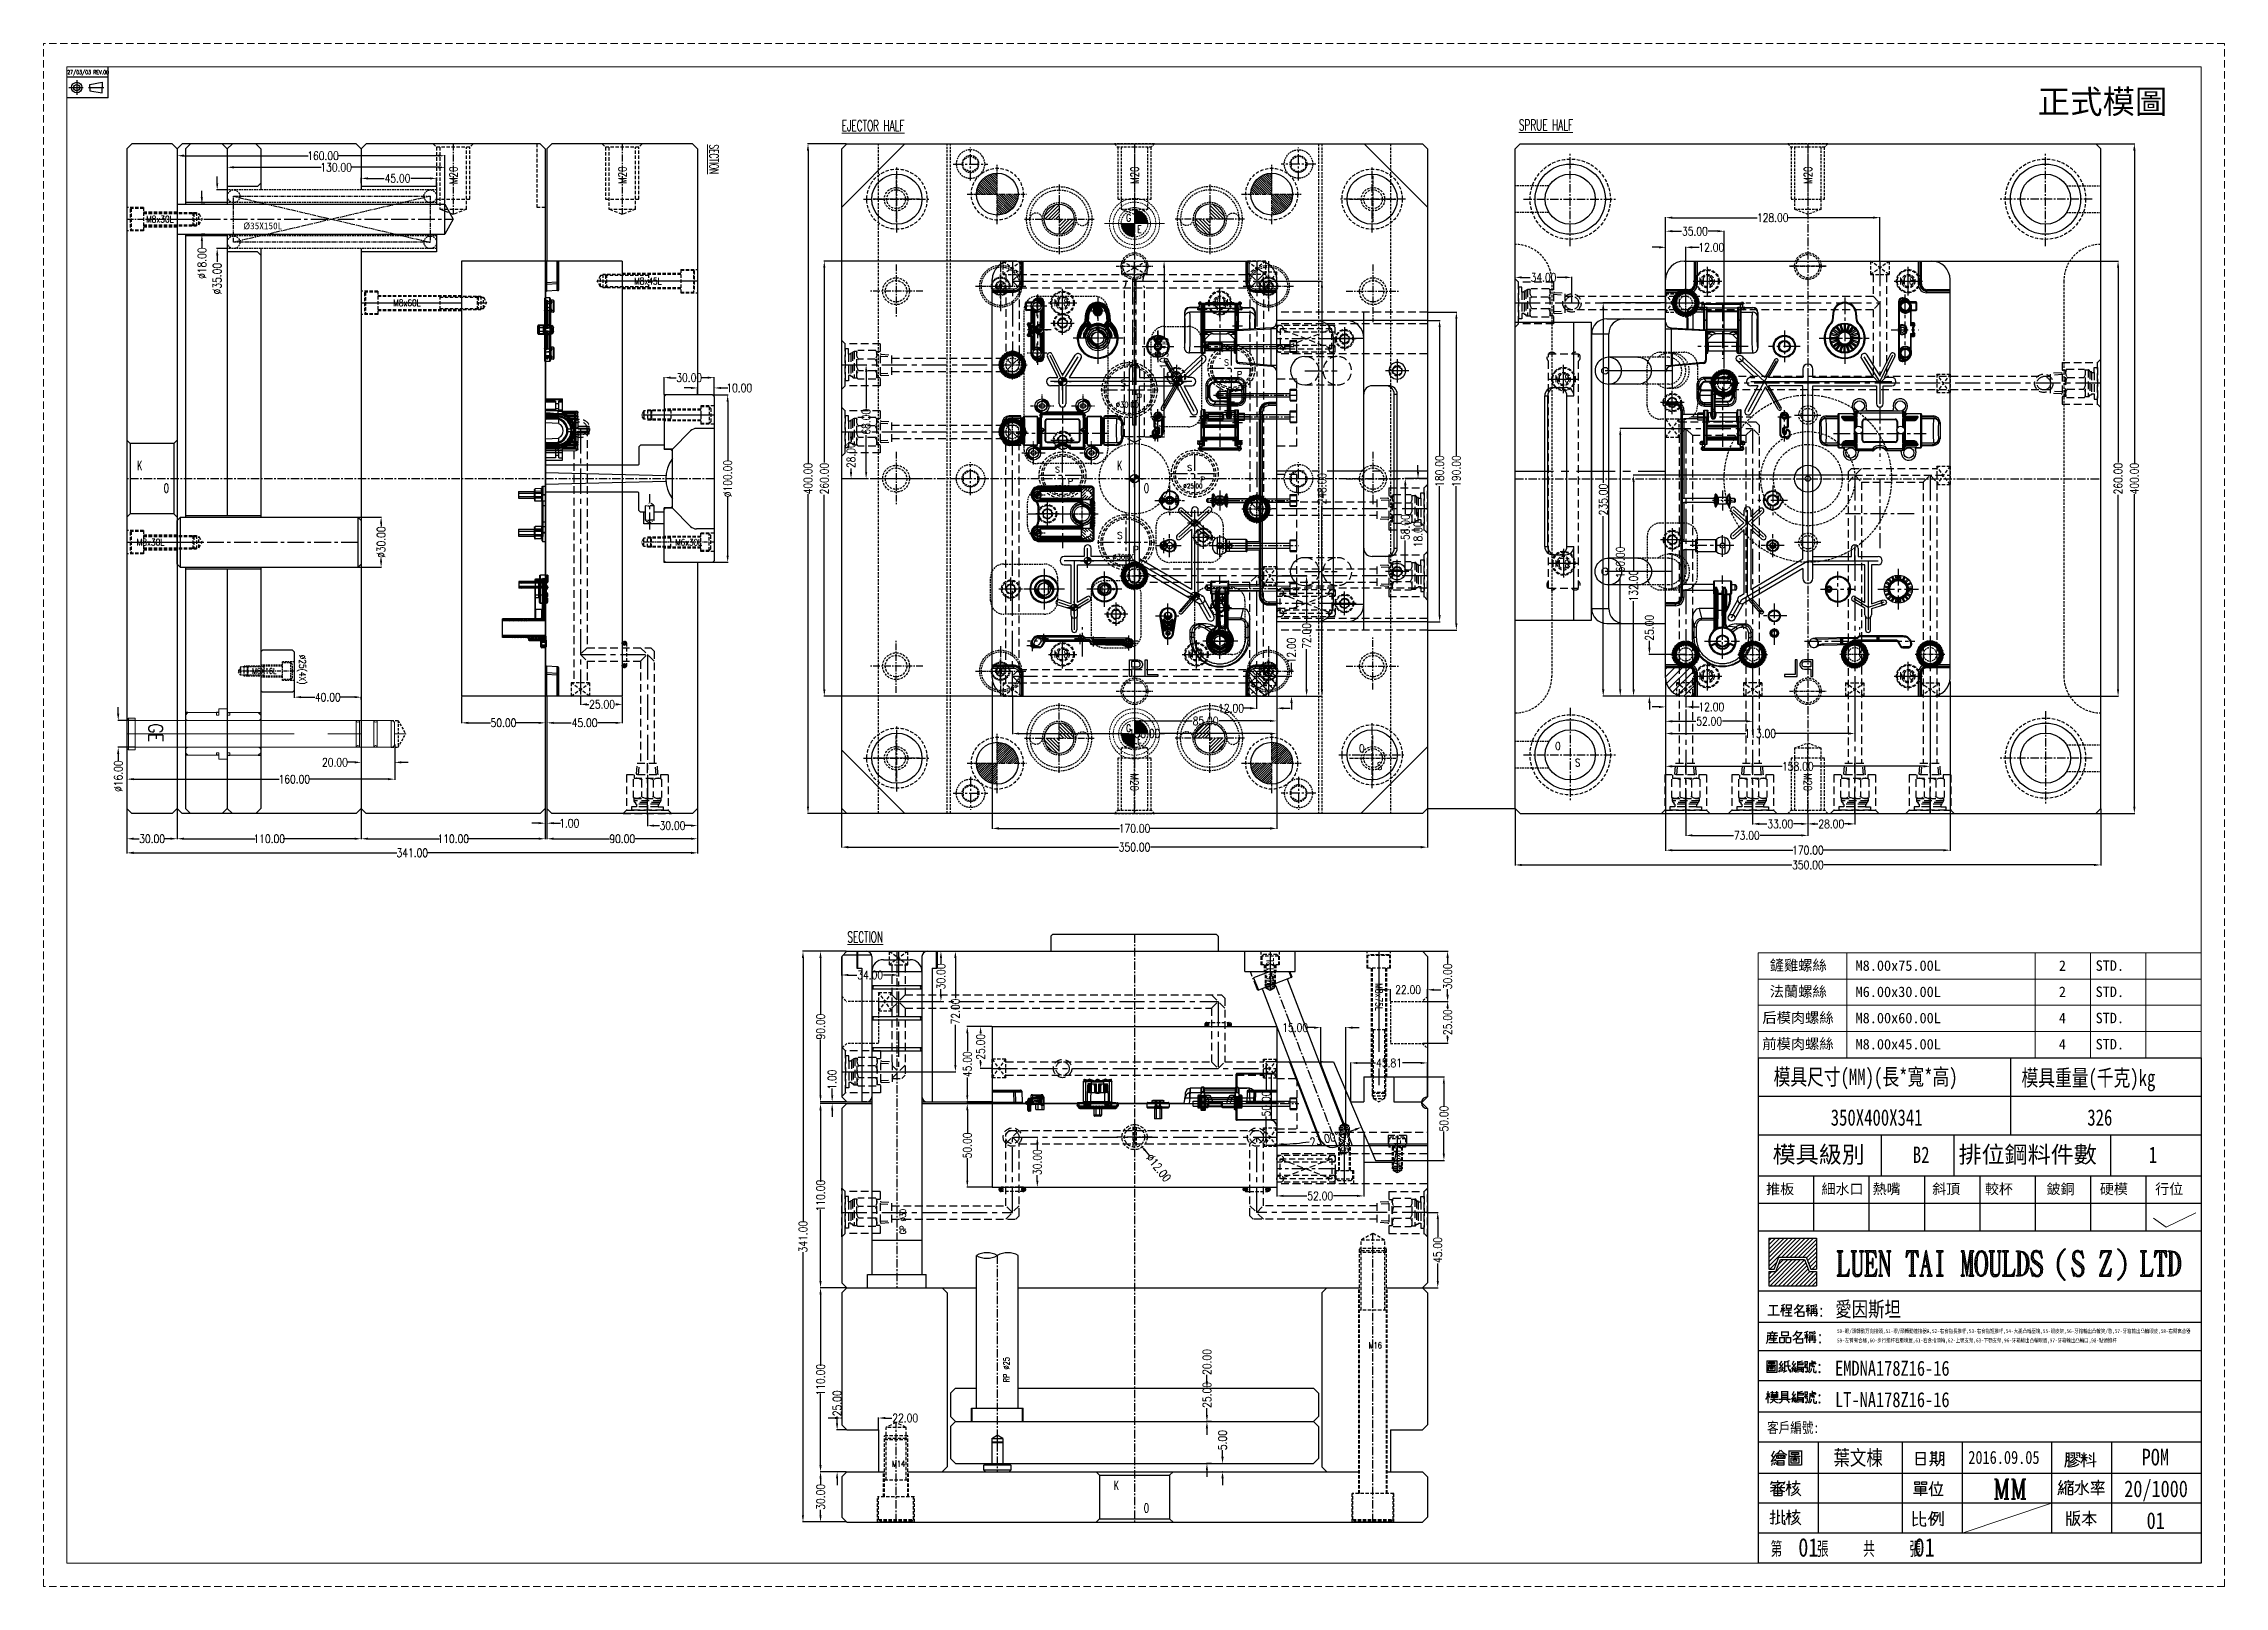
# Model space of a CAD drawing. Header units: millimetres. Extents: x 25970 to 27273, y -22508 to -21586.
import ezdxf

# ---------------------------------------------------------------- set-up
doc = ezdxf.new("R2010")
doc.units = ezdxf.units.MM
doc.header["$LTSCALE"] = 8
for name, pattern in [('ACAD_ISO08W100', [36, 24, -3, 6, -3]), ('CENTER', [2, 1.25, -0.25, 0.25, -0.25]), ('CENTER2', [1.125, 0.75, -0.125, 0.125, -0.125]), ('DASHED', [0.75, 0.5, -0.25]), ('HIDDEN', [0.375, 0.25, -0.125]), ('HIDDEN2', [0.1875, 0.125, -0.0625]), ('PHANTOM2', [0.69, 0.3, -0.13, 0, -0.13, 0, -0.13])]:
    doc.linetypes.add(name, pattern=pattern)
doc.layers.get('DEFPOINTS').update_dxf_attribs({"color": 6})
for name, color, linetype in [('A', 7, 'Continuous'), ('Cav-cor', 30, 'Continuous'), ('cen', 1, 'CENTER'), ('CL', 1, 'Continuous'), ('GE', 214, 'Continuous'), ('ha', 8, 'Continuous'), ('hidden', 4, 'HIDDEN'), ('Layer3', 3, 'Continuous'), ('m', 144, 'HIDDEN2'), ('PIN', 5, 'Continuous'), ('PRODUCT', 1, 'Continuous'), ('Ru', 8, 'Continuous'), ('SCREW', 52, 'HIDDEN'), ('SLIDE', 6, 'Continuous'), ('SP', 3, 'Continuous'), ('SPRING', 7, 'Continuous'), ('text', 7, 'Continuous'), ('WT', 4, 'Continuous'), ('Y-CUT', 2, 'Continuous'), ('文字', 1, 'Continuous')]:
    doc.layers.add(name, color=color, linetype=linetype)
doc.layers.add('dim', color=3, linetype='Continuous', lineweight=15)
doc.layers.add('MBOM-ASSIS-LAYER', color=71, linetype='Continuous', lineweight=9)
doc.styles.add('ROMANC', font='RomanC.ttf', dxfattribs={"width": 0.8, "height": 7})
doc.styles.add('ROMANS', font='ROMANS.shx', dxfattribs={"height": 5, "bigfont": 'chineset.shx'})
doc.styles.get("Standard").update_dxf_attribs({"font": 'txt.shx', "width": 0.8, "bigfont": 'chineset.shx'})
doc.styles.add('style1', font='mingliu.ttc', dxfattribs={"width": 0.75})
doc.styles.add('txt', font='txt.shx', dxfattribs={"width": 0.75, "height": 3.2})
doc.styles.add('新字体', font='KAIU.TTF', dxfattribs={"width": 0.75})
doc.dimstyles.new('ISO-25', dxfattribs={"dimtxt": 5, "dimasz": 4, "dimexe": 0.3, "dimexo": 0.3, "dimtad": 0, "dimzin": 1, "dimdsep": 46, "dimtxsty": 'Standard', "dimcen": 0, "dimclrd": 3, "dimclre": 3, "dimclrt": 3, "dimazin": 0, "dimtfac": 1, "dimtofl": 0, "dimtmove": 0, "dimatfit": 0, "dimfxl": 0, "dimarcsym": 0})

msp = doc.modelspace()

# ---------------------------------------------------------------- texts
at = {"color": 8, "linetype": 'Continuous', "style": 'ROMANC', "width": 0.6}
for s, p in [('K', (26025.66, -21840.569)), ('O', (26041.48, -21854.116)), ('K', (26609.365, -22449.946)), ('O', (26627.186, -22463.493))]:
    msp.add_text(s, height=5.4, dxfattribs=at).set_placement(p)
at = {"color": 8, "linetype": 'HIDDEN', "ltscale": 0.7, "style": 'ROMANC', "width": 0.6}
for s, p in [('K', (26611.365, -21840.569)), ('O', (26627.186, -21854.116))]:
    msp.add_text(s, height=5.4, dxfattribs=at).set_placement(p)
at = {"style": 'ROMANS', "width": 0.75}
for s, p in [('O', (26755.795, -22009.092)), ('O', (26872.984, -22007.733)), ('S', (26766.638, -22019.72)), ('S', (26884.984, -22017.733))]:
    msp.add_text(s, height=4.6, dxfattribs=at).set_placement(p)
at = {"color": 8, "linetype": 'Continuous', "insert": (26317.96, -21669.685), "char_height": 4.8, "width": 14.1924, "attachment_point": 7, "rotation": 90}
msp.add_mtext('M20', dxfattribs=at)
at = {"color": 8, "linetype": 'HIDDEN', "ltscale": 0.7, "char_height": 4.8, "width": 14.1924, "attachment_point": 7}
for insert, rotation in [((26624.095, -21669.685), 90), ((27026.472, -21669.685), 90), ((26619.119, -22021.78), 270), ((27021.496, -22021.78), 270)]:
    msp.add_mtext('M20', dxfattribs=dict(at, insert=insert, rotation=rotation))
at = {"linetype": 'HIDDEN', "insert": (26476.654, -22432.569), "char_height": 3.6, "width": 4.25734, "attachment_point": 1}
msp.add_mtext('M14', dxfattribs=at)
at = {"layer": 'A', "style": 'ROMANS', "width": 0.75}
for s, height, p in [('27/03/03 REV.00', 2.30907, (25983.819, -21604.061)), ('第    張    共    張', 9.26141, (27001.749, -22490.041))]:
    msp.add_text(s, height=height, dxfattribs=at).set_placement(p)
at = {"layer": 'A', "color": 6, "style": 'style1'}
msp.add_text('正式模圖', height=14.18, dxfattribs=at).set_placement((27161.369, -21627.598))
at = {"layer": 'A', "style": 'style1'}
for s, height, p in [('模具級別', 10.0972, (27002.899, -22254.572)), ('排位鋼料件數', 10.0972, (27114.032, -22254.572)), ('推板', 6.1288, (26999.053, -22273.181)), ('細水口', 6.1288, (27032.129, -22273.181)), ('熱嘴', 6.1288, (27062.715, -22273.181)), ('斜頂', 6.1288, (27098.282, -22273.181)), ('較杯', 6.1288, (27129.804, -22273.181)), ('鈹銅', 6.1288, (27166.631, -22273.181)), ('硬模', 6.1288, (27198.465, -22273.181)), ('行位', 6.1288, (27231.547, -22273.181))]:
    msp.add_text(s, height=height, dxfattribs=at).set_placement(p)
at = {"layer": 'dim', "style": 'ROMANC'}
for s, height, width, p in [('%%uEJECTOR HALF', 6.48, 0.6, (26446.618, -21638.092)), ('%%uSPRUE HALF', 6.48, 0.6, (26851.311, -21637.657)), ('M8x30L', 4.0648, 0.8, (26030.928, -21692.701)), ('M8x30L', 4.0648, 0.8, (26025.34, -21885.701)), ('M6x30L', 3.9343, 0.8, (26347.179, -21885.73)), ('%%uSECTION', 6.48, 0.6, (26450.01, -22122.809))]:
    msp.add_text(s, height=height, dxfattribs=dict(at, width=width)).set_placement(p)
for s, height, rotation, width, p in [('%%uSECTION', 5.4, 270, 0.6, (26367.559, -21646.03)), ('%%C25(4X)', 4.0648, 990, 0.8, (26122.411, -21950.879))]:
    msp.add_text(s, height=height, rotation=rotation, dxfattribs=dict(at, width=width)).set_placement(p)
at = {"layer": 'dim', "color": 6, "ltscale": 0.2, "style": 'style1', "width": 0.8}
for s, height, p in [('愛因斯坦', 8.9809, (27040.41, -22346.435)), ('50-眼/頭轉動万向接頭,51-眼/頭轉動連接器A,52-右食指長推杆,53-右食指短推杆,54-大腿凸輪壓塊,55-眼皮架,56-牙箱輸出凸輪笑/愁,57-牙箱輸出凸輪眼皮,58-右臂离合器', 2.36602, (27041.431, -22356.226)), ('59-左臂离合器,60-步行推杆右壓塊蓋,61-右食指滑輪,62-上顎支架,63-下顎支架,96-牙箱輸出凸輪眼眉,97-牙箱輸出凸輪口,98-點頭推杆', 2.36602, (27041.431, -22361.792)), ('EMDNA178Z16-16 ', 8.98087, (27040.262, -22381.738)), ('LT-NA178Z16-16 ', 8.98087, (27040.262, -22400.49)), ('葉文棟', 8.9809, (27039.335, -22435.192)), ('2016.09.05', 7.8233, (27119.866, -22434.405)), ('POM', 9.9787, (27223.496, -22435.313)), ('20/1000', 9.9787, (27213.067, -22454.248)), ('01', 9.9787, (27226.422, -22473.255)), ('01', 11.0875, (27018.266, -22489.798)), ('01', 11.0875, (27087.725, -22489.798))]:
    msp.add_text(s, height=height, dxfattribs=at).set_placement(p)
at = {"layer": 'dim', "color": 0, "ltscale": 0.2, "style": 'style1', "width": 0.8}
msp.add_text('客戶編號:', height=6.3438, dxfattribs=at).set_placement((26999.619, -22415.92))
at = {"layer": 'dim', "color": 6, "style": 'ROMANC', "width": 0.8}
msp.add_text('MM', height=11.7949, dxfattribs=at).set_placement((27134.737, -22455.323))
at = {"layer": 'GE', "lineweight": 13, "style": 'ROMANS', "width": 0.75}
msp.add_text('GE', height=8.6854, rotation=270, dxfattribs=at).set_placement((26032.306, -21992.058))
at = {"layer": 'Layer3'}
for s, height, style, width, p in [('M8x45L', 4.0648, 'ROMANC', 0.8, (26322.575, -21729.701)), ('M6X16L', 3.2, 'txt', 0.75, (26094.277, -21962.241))]:
    msp.add_text(s, height=height, dxfattribs=dict(at, style=style, width=width)).set_placement(p)
at = {"layer": 'Layer3', "style": 'ROMANC', "width": 0.8}
for s, rotation, p in [('M8x60L', 360, (26178.569, -21742.701)), ('M8x75L', 270, (26765.639, -22147.238))]:
    msp.add_text(s, height=4.0648, rotation=rotation, dxfattribs=at).set_placement(p)
at = {"layer": 'MBOM-ASSIS-LAYER', "color": 6, "style": '新字体', "width": 0.75}
for s, height, p in [('模具尺寸(MM)(長*寬*高)', 9.78344, (27003.497, -22208.017)), ('模具重量(千克)kg', 9.7834, (27151.652, -22208.611)), ('350X400X341', 9.78344, (27037.643, -22232.296)), ('326', 9.7834, (27190.975, -22232.296)), ('B2', 9.7834, (27086.71, -22254.572)), ('1', 9.783, (27227.7, -22254.572))]:
    msp.add_text(s, height=height, dxfattribs=at).set_placement(p)
at = {"layer": 'SCREW', "style": 'style1'}
for s, height, p in [('鏟雞螺絲', 6.2426, (27001.207, -22139.578)), ('M8.00x75.00L', 6.24264, (27052.503, -22139.793)), ('2', 6.243, (27173.995, -22139.798)), ('STD.', 6.2426, (27195.963, -22139.793)), ('法蘭螺絲', 6.2426, (27001.207, -22155.228)), ('M6.00x30.00L', 6.24264, (27052.503, -22155.444)), ('2', 6.243, (27173.995, -22155.448)), ('STD.', 6.2426, (27195.963, -22155.444)), ('后模肉螺絲', 6.2426, (26996.789, -22170.883)), ('M8.00x60.00L', 6.24264, (27052.503, -22171.098)), ('4', 6.243, (27173.995, -22171.098)), ('STD.', 6.2426, (27195.963, -22171.098)), ('前模肉螺絲', 6.2426, (26996.789, -22186.528)), ('M8.00x45.00L', 6.24264, (27052.503, -22186.744)), ('STD.', 6.2426, (27195.963, -22186.744)), ('4', 6.243, (27173.995, -22186.748))]:
    msp.add_text(s, height=height, dxfattribs=at).set_placement(p)
at = {"layer": 'text', "char_height": 3.6, "attachment_point": 1, "rotation": 90}
for s, insert, width in [('GP %%c30', (26481.397, -22297.192), 25.66758), ('RP %%c25', (26543.217, -22385.732), 30.63824)]:
    msp.add_mtext(s, dxfattribs=dict(at, insert=insert, width=width))
at = {"layer": 'text', "insert": (26761.504, -22361.76), "char_height": 3.6, "width": 4.25734, "attachment_point": 1}
msp.add_mtext('M16', dxfattribs=at)
at = {"layer": '文字', "style": 'style1'}
msp.add_text('%%C35X150L', height=4.0352, dxfattribs=at).set_placement((26089.016, -21696.694))

# ---------------------------------------------------------------- blocks, each defined once
blk = doc.blocks.new('20160809.090037')
at = {"layer": 'PIN'}
for p, q in [((-46.9, 0.1), (0, 0)), ((-46.9, -2.9), (-46.9, 0.1)), ((0.5, -5), (0.5, 2)), ((0.5, 2), (4.5, 2)), ((0.5, 1.5), (4.5, 1.5)), ((4.5, -4.5), (4.5, 1.5)), ((-46.9, -2.9), (0, -3)), ((0.5, -4.5), (4.5, -4.5)), ((0.5, -5), (4.5, -5))]:
    blk.add_line(p, q, dxfattribs=at)
at = {"layer": 'PIN', "linetype": 'CENTER2'}
blk.add_line((-48.8, -1.4), (5.7, -1.5), dxfattribs=at)
at = {"layer": 'PIN'}
for centre, start, end in [((0, 0.5), 270, 0), ((0, -3.5), 0, 90)]:
    blk.add_arc(centre, 0.5, start, end, dxfattribs=at)
blk = doc.blocks.new('20160809.090043')
at = {"layer": 'PIN'}
for p, q in [((-45.1, 1), (0, 1)), ((-45.1, 1), (-45.1, -1)), ((0, -3.5), (0, 3.5)), ((0, 3.5), (4, 3.5)), ((0, 3), (4, 3)), ((4, -3), (4, 3)), ((-45.1, -1), (0, -1)), ((0, -3), (4, -3)), ((0, -3.5), (4, -3.5))]:
    blk.add_line(p, q, dxfattribs=at)
at = {"layer": 'PIN', "linetype": 'CENTER2'}
blk.add_line((-45.1, 0), (5.2, 0), dxfattribs=at)
blk = doc.blocks.new('20160809.090047')
at = {"layer": 'PIN'}
for p, q in [((-39.6, 3), (0, 3)), ((-39.6, 3), (-39.6, 0)), ((-39.6, 0), (0, 0)), ((0.5, -2), (0.5, 5)), ((0.5, 5), (4.5, 5)), ((0.5, 4.5), (4.5, 4.5)), ((4.5, -1.5), (4.5, 4.5)), ((0.5, -1.5), (4.5, -1.5)), ((0.5, -2), (4.5, -2))]:
    blk.add_line(p, q, dxfattribs=at)
at = {"layer": 'PIN', "linetype": 'CENTER2'}
blk.add_line((-39.6, 1.5), (5.7, 1.5), dxfattribs=at)
at = {"layer": 'PIN'}
for centre, start, end in [((0, 3.5), 270, 0), ((0, -0.5), 0, 90)]:
    blk.add_arc(centre, 0.5, start, end, dxfattribs=at)
blk = doc.blocks.new('10')
at = {"layer": 'cen', "ltscale": 0.6}
for p, q in [((-10.4, 0), (10.4, 0)), ((0, 9.8), (0, -9.8))]:
    blk.add_line(p, q, dxfattribs=at)
at = {"layer": 'm'}
blk.add_lwpolyline([(0, 5), (-4.3, 2.5), (-4.3, -2.5), (0, -5), (4.3, -2.5), (4.3, 2.5)], close=True, dxfattribs=at)
for radius in [8.5, 5]:
    blk.add_circle((0, 0), radius, dxfattribs=at)
blk = doc.blocks.new('*D26470')
at = {"layer": 'DEFPOINTS', "color": 0}
for p in [(26369.5, -21795.7), (26369.5, -21895.7), (26378.5, -21895.7)]:
    blk.add_point(p, dxfattribs=at)
at = {"layer": 'dim', "color": 3, "lineweight": -2}
for p, q in [((26369.8, -21795.7), (26378.8, -21795.7)), ((26378.5, -21799.7), (26378.5, -21835.1)), ((26378.5, -21891.7), (26378.5, -21856.4)), ((26369.8, -21895.7), (26378.8, -21895.7))]:
    blk.add_line(p, q, dxfattribs=at)
at = {"layer": 'dim', "color": 3}
for points in [[(26379.1, -21799.7), (26377.8, -21799.7), (26378.5, -21795.7)], [(26377.8, -21891.7), (26379.1, -21891.7), (26378.5, -21895.7)]]:
    blk.add_solid(points, dxfattribs=at)
at = {"layer": 'dim', "color": 3, "insert": (26378.5, -21845.7), "char_height": 5, "attachment_point": 5, "rotation": 90}
blk.add_mtext('%%c100.00', dxfattribs=at)
blk = doc.blocks.new('*D26471')
at = {"layer": 'DEFPOINTS', "color": 0}
for p in [(26360.5, -21795.7), (26370.5, -21791.5), (26370.5, -21796.7)]:
    blk.add_point(p, dxfattribs=at)
at = {"layer": 'dim', "color": 3, "lineweight": -2}
for p, q in [((26356.5, -21791.5), (26352.5, -21791.5)), ((26360.5, -21795.4), (26360.5, -21791.2)), ((26370.5, -21796.4), (26370.5, -21791.2)), ((26374.5, -21791.5), (26378.5, -21791.5))]:
    blk.add_line(p, q, dxfattribs=at)
at = {"layer": 'dim', "color": 3}
for points in [[(26356.5, -21792.2), (26356.5, -21790.9), (26360.5, -21791.5)], [(26374.5, -21790.9), (26374.5, -21792.2), (26370.5, -21791.5)]]:
    blk.add_solid(points, dxfattribs=at)
at = {"layer": 'dim', "color": 3, "insert": (26385.4, -21791.5), "char_height": 5, "attachment_point": 5}
blk.add_mtext('10.00', dxfattribs=at)
blk = doc.blocks.new('*D26472')
at = {"layer": 'DEFPOINTS', "color": 0}
for p in [(26370.5, -21785.4), (26340.5, -21795.7), (26370.5, -21796.7)]:
    blk.add_point(p, dxfattribs=at)
at = {"layer": 'dim', "color": 3, "lineweight": -2}
for p, q in [((26340.5, -21795.4), (26340.5, -21785.1)), ((26344.5, -21785.4), (26347.8, -21785.4)), ((26366.5, -21785.4), (26363.1, -21785.4)), ((26370.5, -21796.4), (26370.5, -21785.1))]:
    blk.add_line(p, q, dxfattribs=at)
at = {"layer": 'dim', "color": 3}
for points in [[(26344.5, -21784.7), (26344.5, -21786), (26340.5, -21785.4)], [(26366.5, -21786), (26366.5, -21784.7), (26370.5, -21785.4)]]:
    blk.add_solid(points, dxfattribs=at)
at = {"layer": 'dim', "color": 3, "insert": (26355.5, -21785.4), "char_height": 5, "attachment_point": 5}
blk.add_mtext('30.00', dxfattribs=at)
blk = doc.blocks.new('*D26473')
at = {"layer": 'DEFPOINTS', "color": 0}
for p in [(26269.5, -22042.7), (26270.5, -22042.7), (26270.5, -22051.6)]:
    blk.add_point(p, dxfattribs=at)
at = {"layer": 'dim', "color": 3, "lineweight": -2}
for p, q in [((26269.5, -22043), (26269.5, -22051.9)), ((26270.5, -22043), (26270.5, -22051.9)), ((26265.5, -22051.6), (26261.5, -22051.6)), ((26274.5, -22051.6), (26278.5, -22051.6))]:
    blk.add_line(p, q, dxfattribs=at)
at = {"layer": 'dim', "color": 3}
for points in [[(26265.5, -22052.2), (26265.5, -22050.9), (26269.5, -22051.6)], [(26274.5, -22050.9), (26274.5, -22052.2), (26270.5, -22051.6)]]:
    blk.add_solid(points, dxfattribs=at)
at = {"layer": 'dim', "color": 3, "insert": (26283.8, -22051.6), "char_height": 5, "attachment_point": 5}
blk.add_mtext('1.00', dxfattribs=at)
blk = doc.blocks.new('*D26474')
at = {"layer": 'DEFPOINTS', "color": 0}
for p in [(26270.5, -22042.7), (26360.5, -22042.7), (26360.5, -22060.9)]:
    blk.add_point(p, dxfattribs=at)
at = {"layer": 'dim', "color": 3, "lineweight": -2}
for p, q in [((26270.5, -22043), (26270.5, -22061.2)), ((26360.5, -22043), (26360.5, -22061.2)), ((26274.5, -22060.9), (26307.8, -22060.9)), ((26356.5, -22060.9), (26323.1, -22060.9))]:
    blk.add_line(p, q, dxfattribs=at)
at = {"layer": 'dim', "color": 3}
for points in [[(26274.5, -22060.2), (26274.5, -22061.5), (26270.5, -22060.9)], [(26356.5, -22061.5), (26356.5, -22060.2), (26360.5, -22060.9)]]:
    blk.add_solid(points, dxfattribs=at)
at = {"layer": 'dim', "color": 3, "insert": (26315.5, -22060.9), "char_height": 5, "attachment_point": 5}
blk.add_mtext('90.00', dxfattribs=at)
blk = doc.blocks.new('*D26475')
at = {"layer": 'DEFPOINTS', "color": 0}
for p in [(26159.5, -22042.7), (26269.5, -22042.7), (26269.5, -22060.9)]:
    blk.add_point(p, dxfattribs=at)
at = {"layer": 'dim', "color": 3, "lineweight": -2}
for p, q in [((26159.5, -22043), (26159.5, -22061.2)), ((26269.5, -22043), (26269.5, -22061.2)), ((26163.5, -22060.9), (26206.2, -22060.9)), ((26265.5, -22060.9), (26222.8, -22060.9))]:
    blk.add_line(p, q, dxfattribs=at)
at = {"layer": 'dim', "color": 3}
for points in [[(26163.5, -22060.2), (26163.5, -22061.5), (26159.5, -22060.9)], [(26265.5, -22061.5), (26265.5, -22060.2), (26269.5, -22060.9)]]:
    blk.add_solid(points, dxfattribs=at)
at = {"layer": 'dim', "color": 3, "insert": (26214.5, -22060.9), "char_height": 5, "attachment_point": 5}
blk.add_mtext('110.00', dxfattribs=at)
blk = doc.blocks.new('*D26476')
at = {"layer": 'DEFPOINTS', "color": 0}
for p in [(26049.5, -22042.7), (26159.5, -22042.7), (26159.5, -22060.9)]:
    blk.add_point(p, dxfattribs=at)
at = {"layer": 'dim', "color": 3, "lineweight": -2}
for p, q in [((26049.5, -22043), (26049.5, -22061.2)), ((26159.5, -22043), (26159.5, -22061.2)), ((26053.5, -22060.9), (26096.2, -22060.9)), ((26155.5, -22060.9), (26112.8, -22060.9))]:
    blk.add_line(p, q, dxfattribs=at)
at = {"layer": 'dim', "color": 3}
for points in [[(26053.5, -22060.2), (26053.5, -22061.5), (26049.5, -22060.9)], [(26155.5, -22061.5), (26155.5, -22060.2), (26159.5, -22060.9)]]:
    blk.add_solid(points, dxfattribs=at)
at = {"layer": 'dim', "color": 3, "insert": (26104.5, -22060.9), "char_height": 5, "attachment_point": 5}
blk.add_mtext('110.00', dxfattribs=at)
blk = doc.blocks.new('*D26477')
at = {"layer": 'DEFPOINTS', "color": 0}
for p in [(26019.5, -22042.7), (26049.5, -22042.7), (26049.5, -22060.9)]:
    blk.add_point(p, dxfattribs=at)
at = {"layer": 'dim', "color": 3, "lineweight": -2}
for p, q in [((26019.5, -22043), (26019.5, -22061.2)), ((26049.5, -22043), (26049.5, -22061.2)), ((26023.5, -22060.9), (26026.8, -22060.9)), ((26045.5, -22060.9), (26042.1, -22060.9))]:
    blk.add_line(p, q, dxfattribs=at)
at = {"layer": 'dim', "color": 3}
for points in [[(26023.5, -22060.2), (26023.5, -22061.5), (26019.5, -22060.9)], [(26045.5, -22061.5), (26045.5, -22060.2), (26049.5, -22060.9)]]:
    blk.add_solid(points, dxfattribs=at)
at = {"layer": 'dim', "color": 3, "insert": (26034.5, -22060.9), "char_height": 5, "attachment_point": 5}
blk.add_mtext('30.00', dxfattribs=at)
blk = doc.blocks.new('*D26478')
at = {"layer": 'DEFPOINTS', "color": 0}
for p in [(26019.5, -22042.7), (26360.5, -22042.7), (26360.5, -22069.3)]:
    blk.add_point(p, dxfattribs=at)
at = {"layer": 'dim', "color": 3, "lineweight": -2}
for p, q in [((26019.5, -22043), (26019.5, -22069.6)), ((26360.5, -22043), (26360.5, -22069.6)), ((26023.5, -22069.3), (26180.7, -22069.3)), ((26356.5, -22069.3), (26199.3, -22069.3))]:
    blk.add_line(p, q, dxfattribs=at)
at = {"layer": 'dim', "color": 3}
for points in [[(26023.5, -22068.6), (26023.5, -22070), (26019.5, -22069.3)], [(26356.5, -22070), (26356.5, -22068.6), (26360.5, -22069.3)]]:
    blk.add_solid(points, dxfattribs=at)
at = {"layer": 'dim', "color": 3, "insert": (26190, -22069.3), "char_height": 5, "attachment_point": 5}
blk.add_mtext('341.00', dxfattribs=at)
blk = doc.blocks.new('*D26479')
at = {"layer": 'DEFPOINTS', "color": 0}
for p in [(26219.5, -21975.7), (26269.5, -21975.7), (26269.5, -21991.6)]:
    blk.add_point(p, dxfattribs=at)
at = {"layer": 'dim', "color": 3, "lineweight": -2}
for p, q in [((26219.5, -21976), (26219.5, -21991.9)), ((26269.5, -21976), (26269.5, -21991.9)), ((26223.5, -21991.6), (26236.8, -21991.6)), ((26265.5, -21991.6), (26252.1, -21991.6))]:
    blk.add_line(p, q, dxfattribs=at)
at = {"layer": 'dim', "color": 3}
for points in [[(26223.5, -21991), (26223.5, -21992.3), (26219.5, -21991.6)], [(26265.5, -21992.3), (26265.5, -21991), (26269.5, -21991.6)]]:
    blk.add_solid(points, dxfattribs=at)
at = {"layer": 'dim', "color": 3, "insert": (26244.5, -21991.6), "char_height": 5, "attachment_point": 5}
blk.add_mtext('50.00', dxfattribs=at)
blk = doc.blocks.new('*D26480')
at = {"layer": 'DEFPOINTS', "color": 0}
for p in [(26270.5, -21975.7), (26315.5, -21975.7), (26315.5, -21991.6)]:
    blk.add_point(p, dxfattribs=at)
at = {"layer": 'dim', "color": 3, "lineweight": -2}
for p, q in [((26270.5, -21976), (26270.5, -21991.9)), ((26315.5, -21976), (26315.5, -21991.9)), ((26274.5, -21991.6), (26285, -21991.6)), ((26311.5, -21991.6), (26300.9, -21991.6))]:
    blk.add_line(p, q, dxfattribs=at)
at = {"layer": 'dim', "color": 3}
for points in [[(26274.5, -21991), (26274.5, -21992.3), (26270.5, -21991.6)], [(26311.5, -21992.3), (26311.5, -21991), (26315.5, -21991.6)]]:
    blk.add_solid(points, dxfattribs=at)
at = {"layer": 'dim', "color": 3, "insert": (26293, -21991.6), "char_height": 5, "attachment_point": 5}
blk.add_mtext('45.00', dxfattribs=at)
blk = doc.blocks.new('*D26481')
at = {"layer": 'DEFPOINTS', "color": 0}
for p in [(26446.6, -22042.7), (26796.6, -22042.7), (26796.6, -22065.9)]:
    blk.add_point(p, dxfattribs=at)
at = {"layer": 'dim', "color": 3, "lineweight": -2}
for p, q in [((26446.6, -22043), (26446.6, -22066.2)), ((26796.6, -22043), (26796.6, -22066.2)), ((26450.6, -22065.9), (26612, -22065.9)), ((26792.6, -22065.9), (26631.2, -22065.9))]:
    blk.add_line(p, q, dxfattribs=at)
at = {"layer": 'dim', "color": 3}
for points in [[(26450.6, -22065.2), (26450.6, -22066.6), (26446.6, -22065.9)], [(26792.6, -22066.6), (26792.6, -22065.2), (26796.6, -22065.9)]]:
    blk.add_solid(points, dxfattribs=at)
at = {"layer": 'dim', "color": 3, "insert": (26621.6, -22065.9), "char_height": 5, "attachment_point": 5}
blk.add_mtext('350.00', dxfattribs=at)
blk = doc.blocks.new('*D26482')
at = {"layer": 'DEFPOINTS', "color": 0}
for p in [(26426.5, -21645.7), (26449.6, -21645.7), (26449.6, -22045.7)]:
    blk.add_point(p, dxfattribs=at)
at = {"layer": 'dim', "color": 3, "lineweight": -2}
for p, q in [((26449.3, -21645.7), (26426.2, -21645.7)), ((26426.5, -21649.7), (26426.5, -21836.4)), ((26426.5, -22041.7), (26426.5, -21855)), ((26449.3, -22045.7), (26426.2, -22045.7))]:
    blk.add_line(p, q, dxfattribs=at)
at = {"layer": 'dim', "color": 3}
for points in [[(26427.1, -21649.7), (26425.8, -21649.7), (26426.5, -21645.7)], [(26425.8, -22041.7), (26427.1, -22041.7), (26426.5, -22045.7)]]:
    blk.add_solid(points, dxfattribs=at)
at = {"layer": 'dim', "color": 3, "insert": (26426.5, -21845.7), "char_height": 5, "attachment_point": 5, "rotation": 90}
blk.add_mtext('400.00', dxfattribs=at)
blk = doc.blocks.new('*D26483')
at = {"layer": 'DEFPOINTS', "color": 0}
for p in [(26793.6, -22158.1), (26793.6, -22183.1), (26808.7, -22183.1)]:
    blk.add_point(p, dxfattribs=at)
at = {"layer": 'dim', "color": 3, "lineweight": -2}
for p, q in [((26793.9, -22158.1), (26809, -22158.1)), ((26808.7, -22162.1), (26808.7, -22162.5)), ((26808.7, -22179.1), (26808.7, -22178.5)), ((26793.9, -22183.1), (26809, -22183.1))]:
    blk.add_line(p, q, dxfattribs=at)
at = {"layer": 'dim', "color": 3}
for points in [[(26809.4, -22162.1), (26808, -22162.1), (26808.7, -22158.1)], [(26808, -22179.1), (26809.4, -22179.1), (26808.7, -22183.1)]]:
    blk.add_solid(points, dxfattribs=at)
at = {"layer": 'dim', "color": 3, "insert": (26808.7, -22170.5), "char_height": 5, "attachment_point": 5, "rotation": 90}
blk.add_mtext('25.00', dxfattribs=at)
blk = doc.blocks.new('*D26484')
at = {"layer": 'DEFPOINTS', "color": 0}
for p in [(26774.6, -22151.1), (26774.6, -22158.1), (26796.6, -22155.1)]:
    blk.add_point(p, dxfattribs=at)
at = {"layer": 'dim', "color": 3, "lineweight": -2}
for p, q in [((26770.6, -22151.1), (26766.6, -22151.1)), ((26774.6, -22157.8), (26774.6, -22150.8)), ((26796.6, -22154.8), (26796.6, -22150.8)), ((26800.6, -22151.1), (26804.6, -22151.1))]:
    blk.add_line(p, q, dxfattribs=at)
at = {"layer": 'dim', "color": 3}
for points in [[(26770.6, -22151.8), (26770.6, -22150.5), (26774.6, -22151.1)], [(26800.6, -22150.5), (26800.6, -22151.8), (26796.6, -22151.1)]]:
    blk.add_solid(points, dxfattribs=at)
at = {"layer": 'dim', "color": 3, "insert": (26785.1, -22151.1), "char_height": 5, "attachment_point": 5}
blk.add_mtext('22.00', dxfattribs=at)
blk = doc.blocks.new('*D26485')
at = {"layer": 'DEFPOINTS', "color": 0}
for p in [(26440.9, -22218.1), (26449.6, -22218.1), (26449.6, -22219.1)]:
    blk.add_point(p, dxfattribs=at)
at = {"layer": 'dim', "color": 3, "lineweight": -2}
for p, q in [((26449.3, -22218.1), (26440.6, -22218.1)), ((26449.3, -22219.1), (26440.6, -22219.1)), ((26440.9, -22214.1), (26440.9, -22210.1)), ((26440.9, -22223.1), (26440.9, -22227.1))]:
    blk.add_line(p, q, dxfattribs=at)
at = {"layer": 'dim', "color": 3}
for points in [[(26440.3, -22214.1), (26441.6, -22214.1), (26440.9, -22218.1)], [(26441.6, -22223.1), (26440.3, -22223.1), (26440.9, -22219.1)]]:
    blk.add_solid(points, dxfattribs=at)
at = {"layer": 'dim', "color": 3, "insert": (26440.9, -22204.8), "char_height": 5, "attachment_point": 5, "rotation": 90}
blk.add_mtext('1.00', dxfattribs=at)
blk = doc.blocks.new('*D26486')
at = {"layer": 'DEFPOINTS', "color": 0}
for p in [(26449.6, -22128.1), (26434, -22218.1), (26449.6, -22218.1)]:
    blk.add_point(p, dxfattribs=at)
at = {"layer": 'dim', "color": 3, "lineweight": -2}
for p, q in [((26449.3, -22128.1), (26433.7, -22128.1)), ((26434, -22132.1), (26434, -22165.5)), ((26434, -22214.1), (26434, -22180.8)), ((26449.3, -22218.1), (26433.7, -22218.1))]:
    blk.add_line(p, q, dxfattribs=at)
at = {"layer": 'dim', "color": 3}
for points in [[(26434.6, -22132.1), (26433.3, -22132.1), (26434, -22128.1)], [(26433.3, -22214.1), (26434.6, -22214.1), (26434, -22218.1)]]:
    blk.add_solid(points, dxfattribs=at)
at = {"layer": 'dim', "color": 3, "insert": (26434, -22173.1), "char_height": 5, "attachment_point": 5, "rotation": 90}
blk.add_mtext('90.00', dxfattribs=at)
blk = doc.blocks.new('*D26487')
at = {"layer": 'DEFPOINTS', "color": 0}
for p in [(26434, -22219.1), (26449.6, -22219.1), (26449.6, -22329.1)]:
    blk.add_point(p, dxfattribs=at)
at = {"layer": 'dim', "color": 3, "lineweight": -2}
for p, q in [((26449.3, -22219.1), (26433.7, -22219.1)), ((26434, -22223.1), (26434, -22265.8)), ((26434, -22325.1), (26434, -22282.4)), ((26449.3, -22329.1), (26433.7, -22329.1))]:
    blk.add_line(p, q, dxfattribs=at)
at = {"layer": 'dim', "color": 3}
for points in [[(26434.6, -22223.1), (26433.3, -22223.1), (26434, -22219.1)], [(26433.3, -22325.1), (26434.6, -22325.1), (26434, -22329.1)]]:
    blk.add_solid(points, dxfattribs=at)
at = {"layer": 'dim', "color": 3, "insert": (26434, -22274.1), "char_height": 5, "attachment_point": 5, "rotation": 90}
blk.add_mtext('110.00', dxfattribs=at)
blk = doc.blocks.new('*D26488')
at = {"layer": 'DEFPOINTS', "color": 0}
for p in [(26434, -22329.1), (26449.6, -22329.1), (26449.6, -22439.1)]:
    blk.add_point(p, dxfattribs=at)
at = {"layer": 'dim', "color": 3, "lineweight": -2}
for p, q in [((26449.3, -22329.1), (26433.7, -22329.1)), ((26434, -22333.1), (26434, -22375.8)), ((26434, -22435.1), (26434, -22392.4)), ((26449.3, -22439.1), (26433.7, -22439.1))]:
    blk.add_line(p, q, dxfattribs=at)
at = {"layer": 'dim', "color": 3}
for points in [[(26434.6, -22333.1), (26433.3, -22333.1), (26434, -22329.1)], [(26433.3, -22435.1), (26434.6, -22435.1), (26434, -22439.1)]]:
    blk.add_solid(points, dxfattribs=at)
at = {"layer": 'dim', "color": 3, "insert": (26434, -22384.1), "char_height": 5, "attachment_point": 5, "rotation": 90}
blk.add_mtext('110.00', dxfattribs=at)
blk = doc.blocks.new('*D26489')
at = {"layer": 'DEFPOINTS', "color": 0}
for p in [(26434, -22439.1), (26449.6, -22439.1), (26449.6, -22469.1)]:
    blk.add_point(p, dxfattribs=at)
at = {"layer": 'dim', "color": 3, "lineweight": -2}
for p, q in [((26449.3, -22439.1), (26433.7, -22439.1)), ((26434, -22443.1), (26434, -22446.5)), ((26434, -22465.1), (26434, -22461.8)), ((26449.3, -22469.1), (26433.7, -22469.1))]:
    blk.add_line(p, q, dxfattribs=at)
at = {"layer": 'dim', "color": 3}
for points in [[(26434.6, -22443.1), (26433.3, -22443.1), (26434, -22439.1)], [(26433.3, -22465.1), (26434.6, -22465.1), (26434, -22469.1)]]:
    blk.add_solid(points, dxfattribs=at)
at = {"layer": 'dim', "color": 3, "insert": (26434, -22454.1), "char_height": 5, "attachment_point": 5, "rotation": 90}
blk.add_mtext('30.00', dxfattribs=at)
blk = doc.blocks.new('*D26490')
at = {"layer": 'DEFPOINTS', "color": 0}
for p in [(26423.5, -22128.1), (26449.6, -22128.1), (26449.6, -22469.1)]:
    blk.add_point(p, dxfattribs=at)
at = {"layer": 'dim', "color": 3, "lineweight": -2}
for p, q in [((26449.3, -22128.1), (26423.2, -22128.1)), ((26423.5, -22132.1), (26423.5, -22289.3)), ((26423.5, -22465.1), (26423.5, -22307.9)), ((26449.3, -22469.1), (26423.2, -22469.1))]:
    blk.add_line(p, q, dxfattribs=at)
at = {"layer": 'dim', "color": 3}
for points in [[(26424.1, -22132.1), (26422.8, -22132.1), (26423.5, -22128.1)], [(26422.8, -22465.1), (26424.1, -22465.1), (26423.5, -22469.1)]]:
    blk.add_solid(points, dxfattribs=at)
at = {"layer": 'dim', "color": 3, "insert": (26423.5, -22298.6), "char_height": 5, "attachment_point": 5, "rotation": 90}
blk.add_mtext('341.00', dxfattribs=at)
blk = doc.blocks.new('*D26491')
at = {"layer": 'DEFPOINTS', "color": 0}
for p in [(26443.9, -22414.1), (26449.6, -22414.1), (26449.6, -22439.1)]:
    blk.add_point(p, dxfattribs=at)
at = {"layer": 'dim', "color": 3, "lineweight": -2}
for p, q in [((26449.3, -22414.1), (26443.6, -22414.1)), ((26443.9, -22410.1), (26443.9, -22406.1)), ((26449.3, -22439.1), (26443.6, -22439.1)), ((26443.9, -22443.1), (26443.9, -22447.1))]:
    blk.add_line(p, q, dxfattribs=at)
at = {"layer": 'dim', "color": 3}
for points in [[(26443.2, -22410.1), (26444.5, -22410.1), (26443.9, -22414.1)], [(26444.5, -22443.1), (26443.2, -22443.1), (26443.9, -22439.1)]]:
    blk.add_solid(points, dxfattribs=at)
at = {"layer": 'dim', "color": 3, "insert": (26443.9, -22398.2), "char_height": 5, "attachment_point": 5, "rotation": 90}
blk.add_mtext('25.00', dxfattribs=at)
blk = doc.blocks.new('*D26492')
at = {"layer": 'DEFPOINTS', "color": 0}
for p in [(26521.7, -22219.1), (26536.6, -22219.1), (26536.6, -22269.1)]:
    blk.add_point(p, dxfattribs=at)
at = {"layer": 'dim', "color": 3, "lineweight": -2}
for p, q in [((26536.3, -22219.1), (26521.4, -22219.1)), ((26521.7, -22223.1), (26521.7, -22236.5)), ((26521.7, -22265.1), (26521.7, -22251.8)), ((26536.3, -22269.1), (26521.4, -22269.1))]:
    blk.add_line(p, q, dxfattribs=at)
at = {"layer": 'dim', "color": 3}
for points in [[(26522.3, -22223.1), (26521, -22223.1), (26521.7, -22219.1)], [(26521, -22265.1), (26522.3, -22265.1), (26521.7, -22269.1)]]:
    blk.add_solid(points, dxfattribs=at)
at = {"layer": 'dim', "color": 3, "insert": (26521.7, -22244.1), "char_height": 5, "attachment_point": 5, "rotation": 90}
blk.add_mtext('50.00', dxfattribs=at)
blk = doc.blocks.new('*D26493')
at = {"layer": 'DEFPOINTS', "color": 0}
for p in [(26521.7, -22173.1), (26536.6, -22173.1), (26536.6, -22218.1)]:
    blk.add_point(p, dxfattribs=at)
at = {"layer": 'dim', "color": 3, "lineweight": -2}
for p, q in [((26536.3, -22173.1), (26521.4, -22173.1)), ((26521.7, -22177.1), (26521.7, -22187.7)), ((26521.7, -22214.1), (26521.7, -22203.6)), ((26536.3, -22218.1), (26521.4, -22218.1))]:
    blk.add_line(p, q, dxfattribs=at)
at = {"layer": 'dim', "color": 3}
for points in [[(26522.3, -22177.1), (26521, -22177.1), (26521.7, -22173.1)], [(26521, -22214.1), (26522.3, -22214.1), (26521.7, -22218.1)]]:
    blk.add_solid(points, dxfattribs=at)
at = {"layer": 'dim', "color": 3, "insert": (26521.7, -22195.6), "char_height": 5, "attachment_point": 5, "rotation": 90}
blk.add_mtext('45.00', dxfattribs=at)
blk = doc.blocks.new('*D26494')
at = {"layer": 'DEFPOINTS', "color": 0}
for p in [(26664.9, -22409.1), (26668, -22409.1), (26668, -22434.1)]:
    blk.add_point(p, dxfattribs=at)
at = {"layer": 'dim', "color": 3, "lineweight": -2}
for p, q in [((26664.9, -22405.1), (26664.9, -22401.1)), ((26667.7, -22409.1), (26664.6, -22409.1)), ((26667.7, -22434.1), (26664.6, -22434.1)), ((26664.9, -22438.1), (26664.9, -22442.1))]:
    blk.add_line(p, q, dxfattribs=at)
at = {"layer": 'dim', "color": 3}
for points in [[(26664.2, -22405.1), (26665.5, -22405.1), (26664.9, -22409.1)], [(26665.5, -22438.1), (26664.2, -22438.1), (26664.9, -22434.1)]]:
    blk.add_solid(points, dxfattribs=at)
at = {"layer": 'dim', "color": 3, "insert": (26664.9, -22393.2), "char_height": 5, "attachment_point": 5, "rotation": 90}
blk.add_mtext('25.00', dxfattribs=at)
blk = doc.blocks.new('*D26495')
at = {"layer": 'DEFPOINTS', "color": 0}
for p in [(26654.7, -22389.1), (26664.9, -22389.1), (26654.7, -22409.1)]:
    blk.add_point(p, dxfattribs=at)
at = {"layer": 'dim', "color": 3, "lineweight": -2}
for p, q in [((26664.9, -22385.1), (26664.9, -22381.1)), ((26655, -22389.1), (26665.2, -22389.1)), ((26655, -22409.1), (26665.2, -22409.1)), ((26664.9, -22413.1), (26664.9, -22417.1))]:
    blk.add_line(p, q, dxfattribs=at)
at = {"layer": 'dim', "color": 3}
for points in [[(26664.2, -22385.1), (26665.5, -22385.1), (26664.9, -22389.1)], [(26665.5, -22413.1), (26664.2, -22413.1), (26664.9, -22409.1)]]:
    blk.add_solid(points, dxfattribs=at)
at = {"layer": 'dim', "color": 3, "insert": (26664.9, -22373.5), "char_height": 5, "attachment_point": 5, "rotation": 90}
blk.add_mtext('20.00', dxfattribs=at)
blk = doc.blocks.new('*D26496')
at = {"layer": 'DEFPOINTS', "color": 0}
for p in [(26674.2, -22434.1), (26674.5, -22434.1), (26674.5, -22439.1)]:
    blk.add_point(p, dxfattribs=at)
at = {"layer": 'dim', "color": 3, "lineweight": -2}
for p, q in [((26674.2, -22430.1), (26674.2, -22426.1)), ((26674.2, -22434.1), (26673.9, -22434.1)), ((26674.2, -22439.1), (26673.9, -22439.1)), ((26674.2, -22443.1), (26674.2, -22447.1))]:
    blk.add_line(p, q, dxfattribs=at)
at = {"layer": 'dim', "color": 3}
for points in [[(26673.5, -22430.1), (26674.9, -22430.1), (26674.2, -22434.1)], [(26674.9, -22443.1), (26673.5, -22443.1), (26674.2, -22439.1)]]:
    blk.add_solid(points, dxfattribs=at)
at = {"layer": 'dim', "color": 3, "insert": (26674.2, -22420.2), "char_height": 5, "attachment_point": 5, "rotation": 90}
blk.add_mtext('5.00', dxfattribs=at)
blk = doc.blocks.new('*D26497')
at = {"layer": 'DEFPOINTS', "color": 0}
for p in [(26793.6, -22128.1), (26808.7, -22128.1), (26793.6, -22158.1)]:
    blk.add_point(p, dxfattribs=at)
at = {"layer": 'dim', "color": 3, "lineweight": -2}
for p, q in [((26793.9, -22128.1), (26809, -22128.1)), ((26808.7, -22132.1), (26808.7, -22135.5)), ((26808.7, -22154.1), (26808.7, -22150.8)), ((26793.9, -22158.1), (26809, -22158.1))]:
    blk.add_line(p, q, dxfattribs=at)
at = {"layer": 'dim', "color": 3}
for points in [[(26809.4, -22132.1), (26808, -22132.1), (26808.7, -22128.1)], [(26808, -22154.1), (26809.4, -22154.1), (26808.7, -22158.1)]]:
    blk.add_solid(points, dxfattribs=at)
at = {"layer": 'dim', "color": 3, "insert": (26808.7, -22143.1), "char_height": 5, "attachment_point": 5, "rotation": 90}
blk.add_mtext('30.00', dxfattribs=at)
blk = doc.blocks.new('20130710.085903')
at = {"layer": 'PIN', "linetype": 'Continuous'}
h = blk.add_hatch(dxfattribs=at)
h.set_pattern_fill('ANSI31', color=256, scale=12, style=0)
h.set_pattern_definition([(45, (2414.86, 305.4585), (-1.0606602, 1.0606602), [])])
h.paths.add_polyline_path([(0, 0), (0, 9, 0.414214), (-9, 0)])
h.paths.add_polyline_path([(9, 0), (0, 0), (0, -9, 0.414214)])
blk.add_circle((0, 0), 9, dxfattribs=at)
at = {"layer": 'SPRING', "linetype": 'CENTER', "ltscale": 0.4}
for p, q in [((0, 20.8), (0, -20.8)), ((-20.8, 0), (20.8, 0))]:
    blk.add_line(p, q, dxfattribs=at)
at = {"layer": 'SPRING', "linetype": 'HIDDEN', "ltscale": 0.5}
for radius in [19.5, 17.5, 10]:
    blk.add_circle((0, 0), radius, dxfattribs=at)
for centre, start, end in [((-13.8, 0), 0, 180), ((13.8, 0), 180, 0)]:
    blk.add_arc(centre, 3.75, start, end, dxfattribs=at)
blk = doc.blocks.new('*D26498')
at = {"layer": 'DEFPOINTS', "color": 0}
for p in [(26073.4, -21673.2), (26079.5, -21673.2), (26079.5, -21708.2)]:
    blk.add_point(p, dxfattribs=at)
at = {"layer": 'dim', "color": 3, "lineweight": -2}
for p, q in [((26073.4, -21669.2), (26073.4, -21665.2)), ((26079.2, -21673.2), (26073.1, -21673.2)), ((26079.2, -21708.2), (26073.1, -21708.2)), ((26073.4, -21712.2), (26073.4, -21716.2))]:
    blk.add_line(p, q, dxfattribs=at)
at = {"layer": 'dim', "color": 3}
for points in [[(26072.8, -21669.2), (26074.1, -21669.2), (26073.4, -21673.2)], [(26074.1, -21712.2), (26072.8, -21712.2), (26073.4, -21708.2)]]:
    blk.add_solid(points, dxfattribs=at)
at = {"layer": 'dim', "color": 3, "insert": (26073.4, -21726.2), "char_height": 5, "attachment_point": 5, "rotation": 90}
blk.add_mtext('%%c35.00', dxfattribs=at)
blk = doc.blocks.new('*D26499')
at = {"layer": 'DEFPOINTS', "color": 0}
for p in [(26064.3, -21681.7), (26066.4, -21681.7), (26066.4, -21699.7)]:
    blk.add_point(p, dxfattribs=at)
at = {"layer": 'dim', "color": 3, "lineweight": -2}
for p, q in [((26066.1, -21681.7), (26064, -21681.7)), ((26064.3, -21677.7), (26064.3, -21673.7)), ((26066.1, -21699.7), (26064, -21699.7)), ((26064.3, -21703.7), (26064.3, -21707.7))]:
    blk.add_line(p, q, dxfattribs=at)
at = {"layer": 'dim', "color": 3}
for points in [[(26063.6, -21677.7), (26064.9, -21677.7), (26064.3, -21681.7)], [(26064.9, -21703.7), (26063.6, -21703.7), (26064.3, -21699.7)]]:
    blk.add_solid(points, dxfattribs=at)
at = {"layer": 'dim', "color": 3, "insert": (26064.3, -21717), "char_height": 5, "attachment_point": 5, "rotation": 90}
blk.add_mtext('%%c18.00', dxfattribs=at)
blk = doc.blocks.new('20130710.090407')
at = {"layer": 'SCREW', "linetype": 'CENTER', "ltscale": 0.15}
for p, q in [((-7, 0), (7, 0)), ((0, -7), (0, 7))]:
    blk.add_line(p, q, dxfattribs=at)
at = {"layer": 'SCREW', "linetype": 'HIDDEN', "ltscale": 0.4}
blk.add_lwpolyline([(-1.4, 2.5), (-2.9, 0), (-1.4, -2.5), (1.4, -2.5), (2.9, 0), (1.4, 2.5)], close=True, dxfattribs=at)
for radius in [5.5, 5, 3]:
    blk.add_circle((0, 0), radius, dxfattribs=at)
at = {"layer": 'dim', "style": 'ROMANC', "width": 0.8}
blk.add_text('M6', height=3.17, dxfattribs=at).set_placement((-2.9, -1.7))
blk = doc.blocks.new('20130710.090411')
at = {"layer": 'SP', "color": 145, "linetype": 'CENTER', "ltscale": 0.25}
for p, q in [((0, 15), (0, -15)), ((-15, 0), (15, 0))]:
    blk.add_line(p, q, dxfattribs=at)
at = {"layer": 'SP', "color": 145, "linetype": 'HIDDEN', "ltscale": 0.5}
for radius in [12.5, 11.5]:
    blk.add_circle((0, 0), radius, dxfattribs=at)
at = {"layer": 'SCREW'}
blk.add_blockref('20130710.090407', (0, 0), dxfattribs=at)
blk = doc.blocks.new('*D26500')
at = {"layer": 'DEFPOINTS', "color": 0}
for p in [(26159.5, -21666.3), (26159.5, -21669.4), (26204.5, -21671.2)]:
    blk.add_point(p, dxfattribs=at)
at = {"layer": 'dim', "color": 3, "lineweight": -2}
for p, q in [((26159.5, -21669.1), (26159.5, -21666)), ((26163.5, -21666.3), (26173.2, -21666.3)), ((26200.5, -21666.3), (26189.2, -21666.3)), ((26204.5, -21670.9), (26204.5, -21666))]:
    blk.add_line(p, q, dxfattribs=at)
at = {"layer": 'dim', "color": 3}
for points in [[(26163.5, -21665.7), (26163.5, -21667), (26159.5, -21666.3)], [(26200.5, -21667), (26200.5, -21665.7), (26204.5, -21666.3)]]:
    blk.add_solid(points, dxfattribs=at)
at = {"layer": 'dim', "color": 3, "insert": (26181.2, -21666.3), "char_height": 5, "attachment_point": 5}
blk.add_mtext('45.00', dxfattribs=at)
blk = doc.blocks.new('*D26501')
at = {"layer": 'DEFPOINTS', "color": 0}
for p in [(26079.5, -21659.7), (26079.5, -21667.2), (26209.5, -21681.7)]:
    blk.add_point(p, dxfattribs=at)
at = {"layer": 'dim', "color": 3, "lineweight": -2}
for p, q in [((26079.5, -21666.9), (26079.5, -21659.4)), ((26083.5, -21659.7), (26135.5, -21659.7)), ((26205.5, -21659.7), (26153.4, -21659.7)), ((26209.5, -21681.4), (26209.5, -21659.4))]:
    blk.add_line(p, q, dxfattribs=at)
at = {"layer": 'dim', "color": 3}
for points in [[(26083.5, -21659), (26083.5, -21660.4), (26079.5, -21659.7)], [(26205.5, -21660.4), (26205.5, -21659), (26209.5, -21659.7)]]:
    blk.add_solid(points, dxfattribs=at)
at = {"layer": 'dim', "color": 3, "insert": (26144.5, -21659.7), "char_height": 5, "attachment_point": 5}
blk.add_mtext('130.00', dxfattribs=at)
blk = doc.blocks.new('*D26502')
at = {"layer": 'DEFPOINTS', "color": 0}
for p in [(26049.5, -21652.8), (26049.5, -21652.8), (26209.5, -21681.7)]:
    blk.add_point(p, dxfattribs=at)
at = {"layer": 'dim', "color": 3, "lineweight": -2}
for p, q in [((26049.5, -21652.5), (26049.5, -21652.5)), ((26053.5, -21652.8), (26127.7, -21652.8)), ((26205.5, -21652.8), (26145.7, -21652.8)), ((26209.5, -21681.4), (26209.5, -21652.5))]:
    blk.add_line(p, q, dxfattribs=at)
at = {"layer": 'dim', "color": 3}
for points in [[(26053.5, -21652.1), (26053.5, -21653.4), (26049.5, -21652.8)], [(26205.5, -21653.4), (26205.5, -21652.1), (26209.5, -21652.8)]]:
    blk.add_solid(points, dxfattribs=at)
at = {"layer": 'dim', "color": 3, "insert": (26136.7, -21652.8), "char_height": 5, "attachment_point": 5}
blk.add_mtext('160.00', dxfattribs=at)
blk = doc.blocks.new('*D26503')
at = {"layer": 'DEFPOINTS', "color": 0}
for p in [(26446.6, -22407.6), (26468.6, -22407), (26468.6, -22414.1)]:
    blk.add_point(p, dxfattribs=at)
at = {"layer": 'dim', "color": 3, "lineweight": -2}
for p, q in [((26442.6, -22407), (26438.6, -22407)), ((26446.6, -22407.3), (26446.6, -22406.7)), ((26468.6, -22413.8), (26468.6, -22406.7)), ((26472.6, -22407), (26476.6, -22407))]:
    blk.add_line(p, q, dxfattribs=at)
at = {"layer": 'dim', "color": 3}
for points in [[(26442.6, -22407.6), (26442.6, -22406.3), (26446.6, -22407)], [(26472.6, -22406.3), (26472.6, -22407.6), (26468.6, -22407)]]:
    blk.add_solid(points, dxfattribs=at)
at = {"layer": 'dim', "color": 3, "insert": (26484.6, -22407), "char_height": 5, "attachment_point": 5}
blk.add_mtext('22.00', dxfattribs=at)
blk = doc.blocks.new('20160809.091345')
at = {"color": 7, "linetype": 'Continuous'}
for p, q in [((-4.5, 21.1), (-13.9, 21.1)), ((-13.9, 21.1), (-13.9, 17.1)), ((-0.2, 20.1), (-13.9, 20.1)), ((-0.2, 18.1), (-13.9, 18.1)), ((-0.2, 17.1), (-13.9, 17.1)), ((-4.5, 22), (-4.5, 21.1)), ((-4.5, 17.1), (-4.5, -1)), ((-4.1, 4.5), (-4.1, 17.1)), ((-0.2, 22.6), (-0.1, 22.6)), ((0, 20.9), (-0.2, 20.9)), ((-0.2, 20.9), (-0.2, 17.1)), ((-0.2, 19.1), (0, 19.1)), ((0, 20.9), (0, 0)), ((0.5, 22.9), (1.8, 22.9)), ((1.8, 22.9), (1.8, -14.1)), ((0, 4.5), (-4.5, 4.5)), ((-4, 4.5), (-4, -1)), ((-0.4, 4.5), (-0.4, -0.8)), ((0, -0.3), (0, 0)), ((-1, -1), (-23.7, -1.2)), ((-23.7, -12.4), (-23.7, -1.2)), ((1.8, -2.4), (-23.7, -2.4)), ((1.8, -11.2), (-23.7, -11.2)), ((-8.8, -12.5), (-23.7, -12.4)), ((-8.7, -12.5), (-8.8, -12.5)), ((-1, -1), (-0.7, -1)), ((-0.7, -1), (-0.5, -0.9)), ((-0.5, -0.9), (-0.3, -0.7)), ((-0.3, -0.7), (-0.1, -0.5)), ((-0.1, -0.5), (0, -0.3)), ((-8.3, -13.1), (-8.3, -13.5)), ((-7.8, -14), (1.8, -14.1))]:
    blk.add_line(p, q, dxfattribs=at)
at = {"linetype": 'Continuous'}
for p, q in [((-13.9, 20.3), (-13.1, 21.1)), ((-13.9, 17.5), (-13.3, 18.1)), ((-13.4, 17.1), (-12.4, 18.1)), ((-13.2, 20.1), (-12.2, 21.1)), ((-12.5, 17.1), (-11.5, 18.1)), ((-12.3, 20.1), (-11.3, 21.1)), ((-11.5, 17.1), (-10.5, 18.1)), ((-11.3, 20.1), (-10.3, 21.1)), ((-10.6, 17.1), (-9.6, 18.1)), ((-10.4, 20.1), (-9.4, 21.1)), ((-9.7, 17.1), (-8.7, 18.1)), ((-9.5, 20.1), (-8.5, 21.1)), ((-8.7, 17.1), (-7.7, 18.1)), ((-8.5, 20.1), (-7.5, 21.1)), ((-7.8, 17.1), (-6.8, 18.1)), ((-7.6, 20.1), (-6.6, 21.1)), ((-6.9, 17.1), (-5.9, 18.1)), ((-6.7, 20.1), (-5.7, 21.1)), ((-6, 17.1), (-5, 18.1)), ((-5.7, 20.1), (-4.7, 21.1)), ((-5, 17.1), (-4, 18.1)), ((-4.8, 20.1), (-2.4, 22.5)), ((-4.5, 21.4), (-3.3, 22.5)), ((-4.1, 17.1), (-3.1, 18.1)), ((-3.9, 20.1), (-1.4, 22.6)), ((-3.2, 17.1), (-2.2, 18.1)), ((-3, 20.1), (-0.5, 22.6)), ((-2.2, 17.1), (-1.2, 18.1)), ((-2, 20.1), (0.8, 22.9)), ((-1.3, 17.1), (-0.3, 18.1)), ((-1.1, 20.1), (1.7, 22.9)), ((-0.4, 17.1), (-0.2, 17.3)), ((0, 20.3), (1.8, 22.1)), ((0, 19.4), (1.8, 21.2)), ((0, 18.4), (1.8, 20.2)), ((0, 17.5), (1.8, 19.3)), ((0, 16.6), (1.8, 18.4)), ((0, 15.6), (1.8, 17.4)), ((0, 14.7), (1.8, 16.5)), ((0, 13.8), (1.8, 15.6)), ((0, 12.9), (1.8, 14.7)), ((0, 11.9), (1.8, 13.7)), ((-1.3, -2.4), (1.8, 0.7)), ((0, 11), (1.8, 12.8)), ((0, 10.1), (1.8, 11.9)), ((0, 9.1), (1.8, 10.9)), ((0, 8.2), (1.8, 10)), ((0, 7.3), (1.8, 9.1)), ((0, 6.4), (1.8, 8.2)), ((0, 5.4), (1.8, 7.2)), ((0, 4.5), (1.8, 6.3)), ((0, 3.6), (1.8, 5.4)), ((0, 2.6), (1.8, 4.4)), ((0, 1.7), (1.8, 3.5)), ((0, 0.8), (1.8, 2.6)), ((0, -0.2), (1.8, 1.7)), ((-23.7, -1.6), (-23.3, -1.2)), ((-23.7, -11.8), (-23.1, -11.2)), ((-23.6, -2.4), (-22.4, -1.2)), ((-23.4, -12.4), (-22.2, -11.2)), ((-22.7, -2.4), (-21.5, -1.2)), ((-22.5, -12.4), (-21.3, -11.2)), ((-21.7, -2.4), (-20.5, -1.2)), ((-21.6, -12.4), (-20.3, -11.2)), ((-20.8, -2.4), (-19.6, -1.2)), ((-20.6, -12.4), (-19.4, -11.2)), ((-19.9, -2.4), (-18.6, -1.2)), ((-19.7, -12.4), (-18.5, -11.2)), ((-19, -2.4), (-17.7, -1.1)), ((-18.8, -12.4), (-17.5, -11.2)), ((-18, -2.4), (-16.8, -1.1)), ((-17.9, -12.4), (-16.6, -11.2)), ((-17.1, -2.4), (-15.8, -1.1)), ((-17, -12.5), (-15.7, -11.2)), ((-16.2, -2.4), (-14.9, -1.1)), ((-16, -12.5), (-14.8, -11.2)), ((-15.2, -2.4), (-14, -1.1)), ((-15.1, -12.5), (-13.8, -11.2)), ((-14.3, -2.4), (-13, -1.1)), ((-14.2, -12.5), (-12.9, -11.2)), ((-13.4, -2.4), (-12.1, -1.1)), ((-13.3, -12.5), (-12, -11.2)), ((-12.5, -2.4), (-11.2, -1.1)), ((-12.3, -12.5), (-11, -11.2)), ((-11.5, -2.4), (-10.2, -1.1)), ((-11.4, -12.5), (-10.1, -11.2)), ((-10.6, -2.4), (-9.3, -1.1)), ((-10.5, -12.5), (-9.2, -11.2)), ((-9.7, -2.4), (-8.3, -1.1)), ((-9.6, -12.5), (-8.3, -11.2)), ((-8.7, -2.4), (-7.4, -1.1)), ((-8.7, -12.5), (-7.3, -11.2)), ((-8.3, -13.1), (-6.4, -11.2)), ((-8.1, -13.9), (-5.5, -11.2)), ((-7.8, -2.4), (-6.5, -1)), ((-7.4, -14), (-4.5, -11.2)), ((-6.9, -2.4), (-5.5, -1)), ((-6.4, -14), (-3.6, -11.2)), ((-6, -2.4), (-4.6, -1)), ((-5.5, -14), (-2.7, -11.2)), ((-5, -2.4), (-3.7, -1)), ((-4.6, -14), (-1.8, -11.2)), ((-4.1, -2.4), (-2.7, -1)), ((-3.7, -14.1), (-0.8, -11.2)), ((-3.2, -2.4), (-1.8, -1)), ((-2.8, -14.1), (0.1, -11.2)), ((-2.2, -2.4), (-0.8, -1)), ((-1.8, -14.1), (1, -11.2)), ((-0.9, -14.1), (1.8, -11.4)), ((-0.4, -2.4), (1.8, -0.2)), ((0, -14.1), (1.8, -12.3)), ((0.5, -2.4), (1.8, -1.1)), ((1.5, -2.4), (1.8, -2.1)), ((0.9, -14.1), (1.8, -13.2))]:
    blk.add_line(p, q, dxfattribs=at)
at = {"color": 7, "linetype": 'Continuous'}
for centre, radius, start, end in [((-4, 22), 0.5, 91, 180), ((-0.2, 23), 0.4, 271, 319.3084), ((0.5, 22.4), 0.5, 90.5, 139.3084), ((-1, 0), 1, 270.5, 0), ((-8.8, -13), 0.5, 356.4865, 89.5), ((-7.8, -13.1), 0.5, 176.4865, 180), ((-7.8, -13.5), 0.5, 180, 269.5)]:
    blk.add_arc(centre, radius, start, end, dxfattribs=at)
at = {"color": 7, "linetype": 'Continuous', "start_tangent": (-0.999848, -0.017452), "end_tangent": (-0.999848, -0.017452)}
blk.add_spline([(-0.2, 22.6), (-2.1, 22.5), (-4, 22.5)], degree=3, dxfattribs=at)
blk = doc.blocks.new('20160720.181624')
at = {"layer": 'PIN', "linetype": 'CENTER2'}
blk.add_line((-64, 0), (1.2, 0), dxfattribs=at)
at = {"layer": 'PIN'}
for p, q in [((-62, 1.5), (-4.5, 1.5)), ((-62, -1.5), (-62, 1.5)), ((-4, -3.5), (-4, 3.5)), ((-4, 3.5), (0, 3.5)), ((-4, 3), (0, 3)), ((0, -3), (0, 3)), ((-62, -1.5), (-4.5, -1.5)), ((-4, -3), (0, -3)), ((-4, -3.5), (0, -3.5))]:
    blk.add_line(p, q, dxfattribs=at)
for centre, start, end in [((-4.5, 2), 270, 0), ((-4.5, -2), 0, 90)]:
    blk.add_arc(centre, 0.5, start, end, dxfattribs=at)
blk = doc.blocks.new('*D26507')
at = {"layer": 'DEFPOINTS', "color": 0}
for p in [(26776.6, -22203.1), (26806.5, -22203.1), (26777, -22253.1)]:
    blk.add_point(p, dxfattribs=at)
at = {"layer": 'dim', "color": 3, "lineweight": -2}
for p, q in [((26776.9, -22203.1), (26806.8, -22203.1)), ((26806.5, -22207.1), (26806.5, -22220.5)), ((26806.5, -22249.1), (26806.5, -22235.8)), ((26777.3, -22253.1), (26806.8, -22253.1))]:
    blk.add_line(p, q, dxfattribs=at)
at = {"layer": 'dim', "color": 3}
for points in [[(26807.1, -22207.1), (26805.8, -22207.1), (26806.5, -22203.1)], [(26805.8, -22249.1), (26807.1, -22249.1), (26806.5, -22253.1)]]:
    blk.add_solid(points, dxfattribs=at)
at = {"layer": 'dim', "color": 3, "insert": (26806.5, -22228.1), "char_height": 5, "attachment_point": 5, "rotation": 90}
blk.add_mtext('50.00', dxfattribs=at)
blk = doc.blocks.new('*D26508')
at = {"layer": 'DEFPOINTS', "color": 0}
for p in [(26700.3, -22194.1), (26706.6, -22194.1), (26706.6, -22244.1)]:
    blk.add_point(p, dxfattribs=at)
at = {"layer": 'dim', "color": 3, "lineweight": -2}
for p, q in [((26706.3, -22194.1), (26700, -22194.1)), ((26700.3, -22198.1), (26700.3, -22211.5)), ((26700.3, -22240.1), (26700.3, -22226.8)), ((26706.3, -22244.1), (26700, -22244.1))]:
    blk.add_line(p, q, dxfattribs=at)
at = {"layer": 'dim', "color": 3}
for points in [[(26701, -22198.1), (26699.6, -22198.1), (26700.3, -22194.1)], [(26699.6, -22240.1), (26701, -22240.1), (26700.3, -22244.1)]]:
    blk.add_solid(points, dxfattribs=at)
at = {"layer": 'dim', "color": 3, "insert": (26700.3, -22219.1), "char_height": 5, "attachment_point": 5, "rotation": 90}
blk.add_mtext('50.00', dxfattribs=at)
blk = doc.blocks.new('*D26511')
at = {"layer": 'DEFPOINTS', "color": 0}
for p in [(26551.6, -21715.7), (26436.2, -21975.7), (26551.6, -21975.7)]:
    blk.add_point(p, dxfattribs=at)
at = {"layer": 'dim', "color": 3, "lineweight": -2}
for p, q in [((26551.3, -21715.7), (26435.9, -21715.7)), ((26436.2, -21719.7), (26436.2, -21836.1)), ((26436.2, -21971.7), (26436.2, -21855.4)), ((26551.3, -21975.7), (26435.9, -21975.7))]:
    blk.add_line(p, q, dxfattribs=at)
at = {"layer": 'dim', "color": 3}
for points in [[(26436.9, -21719.7), (26435.6, -21719.7), (26436.2, -21715.7)], [(26435.6, -21971.7), (26436.9, -21971.7), (26436.2, -21975.7)]]:
    blk.add_solid(points, dxfattribs=at)
at = {"layer": 'dim', "color": 3, "insert": (26436.2, -21845.7), "char_height": 5, "attachment_point": 5, "rotation": 90}
blk.add_mtext('260.00', dxfattribs=at)
blk = doc.blocks.new('*D26512')
at = {"layer": 'DEFPOINTS', "color": 0}
for p in [(26536.6, -21966.7), (26706.6, -21966.7), (26706.6, -22054.7)]:
    blk.add_point(p, dxfattribs=at)
at = {"layer": 'dim', "color": 3, "lineweight": -2}
for p, q in [((26536.6, -21967), (26536.6, -22055)), ((26706.6, -21967), (26706.6, -22055)), ((26540.6, -22054.7), (26612.6, -22054.7)), ((26702.6, -22054.7), (26630.6, -22054.7))]:
    blk.add_line(p, q, dxfattribs=at)
at = {"layer": 'dim', "color": 3}
for points in [[(26540.6, -22054), (26540.6, -22055.4), (26536.6, -22054.7)], [(26702.6, -22055.4), (26702.6, -22054), (26706.6, -22054.7)]]:
    blk.add_solid(points, dxfattribs=at)
at = {"layer": 'dim', "color": 3, "insert": (26621.6, -22054.7), "char_height": 5, "attachment_point": 5}
blk.add_mtext('170.00', dxfattribs=at)
blk = doc.blocks.new('*D26513')
at = {"layer": 'DEFPOINTS', "color": 0}
for p in [(26849, -22042.7), (27199, -22042.7), (26849, -22076.5)]:
    blk.add_point(p, dxfattribs=at)
at = {"layer": 'dim', "color": 3, "lineweight": -2}
for p, q in [((26849, -22043), (26849, -22076.8)), ((27199, -22043), (27199, -22076.8)), ((26853, -22076.5), (27014.4, -22076.5)), ((27195, -22076.5), (27033.6, -22076.5))]:
    blk.add_line(p, q, dxfattribs=at)
at = {"layer": 'dim', "color": 3}
for points in [[(26853, -22075.9), (26853, -22077.2), (26849, -22076.5)], [(27195, -22077.2), (27195, -22075.9), (27199, -22076.5)]]:
    blk.add_solid(points, dxfattribs=at)
at = {"layer": 'dim', "color": 3, "insert": (27024, -22076.5), "char_height": 5, "attachment_point": 5}
blk.add_mtext('350.00', dxfattribs=at)
blk = doc.blocks.new('*D26514')
at = {"layer": 'DEFPOINTS', "color": 0}
for p in [(26939, -21966.7), (27109, -21966.7), (26939, -22067.7)]:
    blk.add_point(p, dxfattribs=at)
at = {"layer": 'dim', "color": 3, "lineweight": -2}
for p, q in [((26939, -21967), (26939, -22068)), ((27109, -21967), (27109, -22068)), ((26943, -22067.7), (27015, -22067.7)), ((27105, -22067.7), (27032.9, -22067.7))]:
    blk.add_line(p, q, dxfattribs=at)
at = {"layer": 'dim', "color": 3}
for points in [[(26943, -22067.1), (26943, -22068.4), (26939, -22067.7)], [(27105, -22068.4), (27105, -22067.1), (27109, -22067.7)]]:
    blk.add_solid(points, dxfattribs=at)
at = {"layer": 'dim', "color": 3, "insert": (27024, -22067.7), "char_height": 5, "attachment_point": 5}
blk.add_mtext('170.00', dxfattribs=at)
blk = doc.blocks.new('*D26515')
at = {"layer": 'DEFPOINTS', "color": 0}
for p in [(27094, -21715.7), (27094, -21975.7), (27209.4, -21975.7)]:
    blk.add_point(p, dxfattribs=at)
at = {"layer": 'dim', "color": 3, "lineweight": -2}
for p, q in [((27094.3, -21715.7), (27209.7, -21715.7)), ((27209.4, -21719.7), (27209.4, -21836.1)), ((27209.4, -21971.7), (27209.4, -21855.4)), ((27094.3, -21975.7), (27209.7, -21975.7))]:
    blk.add_line(p, q, dxfattribs=at)
at = {"layer": 'dim', "color": 3}
for points in [[(27210, -21719.7), (27208.7, -21719.7), (27209.4, -21715.7)], [(27208.7, -21971.7), (27210, -21971.7), (27209.4, -21975.7)]]:
    blk.add_solid(points, dxfattribs=at)
at = {"layer": 'dim', "color": 3, "insert": (27209.4, -21845.7), "char_height": 5, "attachment_point": 5, "rotation": 90}
blk.add_mtext('260.00', dxfattribs=at)
blk = doc.blocks.new('*D26516')
at = {"layer": 'DEFPOINTS', "color": 0}
for p in [(27196, -21645.7), (27219.1, -21645.7), (27196, -22045.7)]:
    blk.add_point(p, dxfattribs=at)
at = {"layer": 'dim', "color": 3, "lineweight": -2}
for p, q in [((27196.3, -21645.7), (27219.4, -21645.7)), ((27219.1, -21649.7), (27219.1, -21836.4)), ((27219.1, -22041.7), (27219.1, -21855)), ((27196.3, -22045.7), (27219.4, -22045.7))]:
    blk.add_line(p, q, dxfattribs=at)
at = {"layer": 'dim', "color": 3}
for points in [[(27219.8, -21649.7), (27218.4, -21649.7), (27219.1, -21645.7)], [(27218.4, -22041.7), (27219.8, -22041.7), (27219.1, -22045.7)]]:
    blk.add_solid(points, dxfattribs=at)
at = {"layer": 'dim', "color": 3, "insert": (27219.1, -21845.7), "char_height": 5, "attachment_point": 5, "rotation": 90}
blk.add_mtext('400.00', dxfattribs=at)
blk = doc.blocks.new('20160809.092349')
at = {"color": 8, "linetype": 'HIDDEN'}
for p, q in [((12, 0), (-12, 0)), ((-12, 0), (-10, -2)), ((12, 0), (10, -2)), ((-10, -2), (-10, -33)), ((10, -2), (-10, -2)), ((-8, -2), (-8, -39)), ((8, -39), (8, -2)), ((10, -33), (10, -2)), ((-10, -33), (10, -33)), ((-8, -39), (8, -39)), ((0, -42.1), (-8, -39)), ((8, -39), (0, -42.1))]:
    blk.add_line(p, q, dxfattribs=at)
at = {"color": 8, "linetype": 'CENTER', "ltscale": 0.4}
blk.add_line((0, 0), (0, -42.1), dxfattribs=at)
at = {"color": 8, "linetype": 'Continuous', "insert": (2.5, -24), "char_height": 4.8, "width": 14.192, "attachment_point": 7, "rotation": 90}
blk.add_mtext('M20', dxfattribs=at)
blk = doc.blocks.new('*X2')
at = {"color": 0}
for p, q in [((-246.88, -247.76), (-241.98, -242.86)), ((-246.88, -246.88), (-242.86, -242.86)), ((-246.88, -245.99), (-246.25, -245.36)), ((-246.6, -248.36), (-241.1, -242.86)), ((-245.71, -248.36), (-240.21, -242.86)), ((-244.83, -248.36), (-239.36, -242.9)), ((-244.8, -243.91), (-243.75, -242.86)), ((-243.94, -248.36), (-239.11, -243.53)), ((-243.06, -248.36), (-238.86, -244.16)), ((-242.18, -248.36), (-238.61, -244.79)), ((-241.29, -248.36), (-238.29, -245.36)), ((-240.41, -248.36), (-237.41, -245.36)), ((-239.53, -248.36), (-236.88, -245.72)), ((-238.64, -248.36), (-236.88, -246.6)), ((-237.76, -248.36), (-236.88, -247.48))]:
    blk.add_line(p, q, dxfattribs=at)
blk = doc.blocks.new('*X3')
at = {"color": 0}
for p, q in [((-246.88, -244.23), (-241.02, -238.36)), ((-246.88, -243.34), (-241.9, -238.36)), ((-246.88, -242.46), (-242.78, -238.36)), ((-246.88, -241.57), (-243.67, -238.36)), ((-246.88, -240.69), (-244.55, -238.36)), ((-246.88, -239.81), (-245.44, -238.36)), ((-246.88, -238.92), (-246.32, -238.36)), ((-244.13, -242.36), (-240.13, -238.36)), ((-243.25, -242.36), (-239.25, -238.36)), ((-242.36, -242.36), (-238.36, -238.36)), ((-241.48, -242.36), (-237.48, -238.36)), ((-240.6, -242.36), (-236.88, -238.65)), ((-239.71, -242.36), (-236.88, -239.53)), ((-238.98, -242.51), (-236.88, -240.41)), ((-238.73, -243.15), (-236.88, -241.3)), ((-246.63, -244.86), (-245.11, -243.34)), ((-245.75, -244.86), (-245.7, -244.81)), ((-238.47, -243.78), (-236.88, -242.18)), ((-238.22, -244.41), (-236.88, -243.06)), ((-237.79, -244.86), (-236.88, -243.95)), ((-236.91, -244.86), (-236.88, -244.83))]:
    blk.add_line(p, q, dxfattribs=at)
blk = doc.blocks.new('20051210.083501')
at = {"layer": 'A'}
for p, q in [((0, 0), (0, -12.46)), ((0, 0), (19.17, 0)), ((19.17, 0), (19.17, -12.46)), ((2.23, -12.46), (4.14, -7.67)), ((2.87, -13.42), (4.79, -8.62)), ((4.14, -7.67), (15.02, -7.67)), ((4.79, -8.62), (14.37, -8.62)), ((14.37, -8.62), (16.29, -13.42)), ((15.02, -7.67), (16.94, -12.46)), ((0, -12.46), (2.23, -12.46)), ((0, -13.42), (2.87, -13.42)), ((0, -13.42), (0, -19.17)), ((16.29, -13.42), (19.17, -13.42)), ((16.94, -12.46), (19.17, -12.46)), ((19.17, -13.42), (19.17, -19.17)), ((0, -19.17), (19.17, -19.17))]:
    blk.add_line(p, q, dxfattribs=at)
at = {"layer": 'A', "xscale": 1.916639999999461, "yscale": 1.916639999999916, "zscale": 1.91664}
for name in ['*X3', '*X2']:
    blk.add_blockref(name, (473.18, 456.86), dxfattribs=at)
blk = doc.blocks.new('*D26525')
at = {"layer": 'DEFPOINTS', "color": 0}
for p in [(26796.6, -22194.8), (26750.8, -22218.1), (26796.6, -22215.1)]:
    blk.add_point(p, dxfattribs=at)
at = {"layer": 'dim', "color": 3, "lineweight": -2}
for p, q in [((26750.8, -22217.8), (26750.8, -22194.5)), ((26754.8, -22194.8), (26765.7, -22194.8)), ((26792.6, -22194.8), (26781.7, -22194.8)), ((26796.6, -22214.8), (26796.6, -22194.5))]:
    blk.add_line(p, q, dxfattribs=at)
at = {"layer": 'dim', "color": 3}
for points in [[(26754.8, -22194.2), (26754.8, -22195.5), (26750.8, -22194.8)], [(26792.6, -22195.5), (26792.6, -22194.2), (26796.6, -22194.8)]]:
    blk.add_solid(points, dxfattribs=at)
at = {"layer": 'dim', "color": 3, "insert": (26773.7, -22194.8), "char_height": 5, "attachment_point": 5}
blk.add_mtext('45.81', dxfattribs=at)
blk = doc.blocks.new('*D26558')
at = {"layer": 'DEFPOINTS', "color": 0}
for p in [(26732.9, -22173.7), (26732.9, -22195.1), (26747.9, -22234.4)]:
    blk.add_point(p, dxfattribs=at)
at = {"layer": 'dim', "color": 3, "lineweight": -2}
for p, q in [((26728.9, -22173.7), (26724.9, -22173.7)), ((26732.9, -22194.8), (26732.9, -22173.4)), ((26747.9, -22234.1), (26747.9, -22173.4)), ((26751.9, -22173.7), (26755.9, -22173.7))]:
    blk.add_line(p, q, dxfattribs=at)
at = {"layer": 'dim', "color": 3}
for points in [[(26728.9, -22174.4), (26728.9, -22173.1), (26732.9, -22173.7)], [(26751.9, -22173.1), (26751.9, -22174.4), (26747.9, -22173.7)]]:
    blk.add_solid(points, dxfattribs=at)
at = {"layer": 'dim', "color": 3, "insert": (26717.6, -22173.7), "char_height": 5, "attachment_point": 5}
blk.add_mtext('15.00', dxfattribs=at)
blk = doc.blocks.new('*D26586')
at = {"layer": 'DEFPOINTS', "color": 0}
for p in [(26796.6, -21751.2), (26803.9, -21751.2), (26796.6, -21931.2)]:
    blk.add_point(p, dxfattribs=at)
at = {"layer": 'dim', "color": 3, "lineweight": -2}
for p, q in [((26796.9, -21751.2), (26804.2, -21751.2)), ((26803.9, -21755.2), (26803.9, -21832.3)), ((26803.9, -21927.2), (26803.9, -21850.2)), ((26796.9, -21931.2), (26804.2, -21931.2))]:
    blk.add_line(p, q, dxfattribs=at)
at = {"layer": 'dim', "color": 3}
for points in [[(26804.6, -21755.2), (26803.3, -21755.2), (26803.9, -21751.2)], [(26803.3, -21927.2), (26804.6, -21927.2), (26803.9, -21931.2)]]:
    blk.add_solid(points, dxfattribs=at)
at = {"layer": 'dim', "color": 3, "insert": (26803.9, -21841.2), "char_height": 5, "attachment_point": 5, "rotation": 90}
blk.add_mtext('180.00', dxfattribs=at)
blk = doc.blocks.new('*D26587')
at = {"layer": 'DEFPOINTS', "color": 0}
for p in [(26796.6, -21746.2), (26813.9, -21746.2), (26796.6, -21936.2)]:
    blk.add_point(p, dxfattribs=at)
at = {"layer": 'dim', "color": 3, "lineweight": -2}
for p, q in [((26796.9, -21746.2), (26814.2, -21746.2)), ((26813.9, -21750.2), (26813.9, -21832.3)), ((26813.9, -21932.2), (26813.9, -21850.2)), ((26796.9, -21936.2), (26814.2, -21936.2))]:
    blk.add_line(p, q, dxfattribs=at)
at = {"layer": 'dim', "color": 3}
for points in [[(26814.6, -21750.2), (26813.3, -21750.2), (26813.9, -21746.2)], [(26813.3, -21932.2), (26814.6, -21932.2), (26813.9, -21936.2)]]:
    blk.add_solid(points, dxfattribs=at)
at = {"layer": 'dim', "color": 3, "insert": (26813.9, -21841.2), "char_height": 5, "attachment_point": 5, "rotation": 90}
blk.add_mtext('190.00', dxfattribs=at)
blk = doc.blocks.new('*D26648')
at = {"layer": 'DEFPOINTS', "color": 0}
for p in [(26706.6, -22173.1), (26740.6, -22194.1), (26723.9, -22242.3), (26765.7, -22253.1), (26706.6, -22269.1)]:
    blk.add_point(p, dxfattribs=at)
at = {"layer": 'dim', "color": 3, "lineweight": -2}
for start, end in [(271.7712, 278.6187), (286.8541, 291.2288)]:
    blk.add_arc((26706.6, -22114), 129.4, start, end, dxfattribs=at)
at = {"layer": 'dim', "color": 3}
for points in [[(26710.6, -22242.7), (26710.6, -22244), (26706.6, -22243.4)], [(26753.7, -22235.3), (26753.2, -22234), (26757.2, -22233.2)]]:
    blk.add_solid(points, dxfattribs=at)
at = {"layer": 'dim', "color": 3, "insert": (26735.1, -22240.3), "char_height": 5, "attachment_point": 5, "rotation": 12.7364}
blk.add_mtext('23.00%%d', dxfattribs=at)
blk = doc.blocks.new('*D26649')
at = {"layer": 'DEFPOINTS', "color": 0}
for p in [(26706.6, -22244.1), (26758.6, -22254.1), (26758.6, -22274.3)]:
    blk.add_point(p, dxfattribs=at)
at = {"layer": 'dim', "color": 3, "linetype": 'Continuous', "lineweight": -2}
for p, q in [((26706.6, -22244.4), (26706.6, -22274.6)), ((26758.6, -22254.4), (26758.6, -22274.6)), ((26710.6, -22274.3), (26724.6, -22274.3)), ((26754.6, -22274.3), (26740.6, -22274.3))]:
    blk.add_line(p, q, dxfattribs=at)
at = {"layer": 'dim', "color": 3}
for points in [[(26710.6, -22273.6), (26710.6, -22274.9), (26706.6, -22274.3)], [(26754.6, -22274.9), (26754.6, -22273.6), (26758.6, -22274.3)]]:
    blk.add_solid(points, dxfattribs=at)
at = {"layer": 'dim', "color": 3, "insert": (26732.6, -22274.3), "char_height": 5, "attachment_point": 5}
blk.add_mtext('52.00', dxfattribs=at)
blk = doc.blocks.new('*D26655')
at = {"layer": 'DEFPOINTS', "color": 0}
for p in [(26019.5, -22006.7), (26179.5, -22004.2), (26179.5, -22025.3)]:
    blk.add_point(p, dxfattribs=at)
at = {"layer": 'dim', "color": 3, "lineweight": -2}
for p, q in [((26019.5, -22007), (26019.5, -22025.6)), ((26179.5, -22004.5), (26179.5, -22025.6)), ((26023.5, -22025.3), (26110.5, -22025.3)), ((26175.5, -22025.3), (26128.4, -22025.3))]:
    blk.add_line(p, q, dxfattribs=at)
at = {"layer": 'dim', "color": 3}
for points in [[(26023.5, -22024.6), (26023.5, -22025.9), (26019.5, -22025.3)], [(26175.5, -22025.9), (26175.5, -22024.6), (26179.5, -22025.3)]]:
    blk.add_solid(points, dxfattribs=at)
at = {"layer": 'dim', "color": 3, "insert": (26119.5, -22025.3), "char_height": 5, "attachment_point": 5}
blk.add_mtext('160.00', dxfattribs=at)
blk = doc.blocks.new('*D26656')
at = {"layer": 'DEFPOINTS', "color": 0}
for p in [(26024.5, -21990.2), (26014.3, -22006.2), (26024.5, -22006.2)]:
    blk.add_point(p, dxfattribs=at)
at = {"layer": 'dim', "color": 3, "lineweight": -2}
for p, q in [((26014.3, -21986.2), (26014.3, -21982.2)), ((26024.2, -21990.2), (26014, -21990.2)), ((26024.2, -22006.2), (26014, -22006.2)), ((26014.3, -22010.2), (26014.3, -22014.2))]:
    blk.add_line(p, q, dxfattribs=at)
at = {"layer": 'dim', "color": 3}
for points in [[(26013.6, -21986.2), (26014.9, -21986.2), (26014.3, -21990.2)], [(26014.9, -22010.2), (26013.6, -22010.2), (26014.3, -22006.2)]]:
    blk.add_solid(points, dxfattribs=at)
at = {"layer": 'dim', "color": 3, "insert": (26014.3, -22023.5), "char_height": 5, "attachment_point": 5, "rotation": 90}
blk.add_mtext('%%c16.00', dxfattribs=at)
blk = doc.blocks.new('20160815.170155')
at = {"layer": 'GE', "lineweight": 13}
h = blk.add_hatch(dxfattribs=at)
h.set_pattern_fill('ANSI31', color=256, scale=4, style=0)
h.set_pattern_definition([(315, (26687.59036, -19615.64165), (-0.3535533906, -0.3535533906), [])])
h.paths.add_polyline_path([(0, 0), (0, -8, -0.414214), (-8, 0)])
h.paths.add_polyline_path([(0, 8, -0.414214), (8, 0), (0, 0)])
at = {"layer": 'GE', "linetype": 'CENTER', "lineweight": 13, "ltscale": 5}
for p, q in [((0, 18), (0, -18)), ((18, 0), (-18, 0))]:
    blk.add_line(p, q, dxfattribs=at)
at = {"layer": 'GE', "linetype": 'HIDDEN2', "lineweight": 13}
for radius in [15, 12.7, 9.5, 8]:
    blk.add_circle((0, 0), radius, dxfattribs=at)
at = {"layer": 'GE', "lineweight": 13, "style": 'ROMANS', "width": 0.75}
for s, p in [('G', (-5, 1.2)), ('E', (1.6, -5.6))]:
    blk.add_text(s, height=4.34, dxfattribs=at).set_placement(p)
blk = doc.blocks.new('*D26657')
at = {"layer": 'DEFPOINTS', "color": 0}
for p in [(26159.5, -22006.2), (26179.5, -22004.2), (26159.5, -22015.2)]:
    blk.add_point(p, dxfattribs=at)
at = {"layer": 'dim', "color": 3, "lineweight": -2}
for p, q in [((26159.5, -22006.5), (26159.5, -22015.5)), ((26179.5, -22004.5), (26179.5, -22015.5)), ((26155.5, -22015.2), (26151.5, -22015.2)), ((26183.5, -22015.2), (26187.5, -22015.2))]:
    blk.add_line(p, q, dxfattribs=at)
at = {"layer": 'dim', "color": 3}
for points in [[(26155.5, -22015.9), (26155.5, -22014.6), (26159.5, -22015.2)], [(26183.5, -22014.6), (26183.5, -22015.9), (26179.5, -22015.2)]]:
    blk.add_solid(points, dxfattribs=at)
at = {"layer": 'dim', "color": 3, "insert": (26143.8, -22015.2), "char_height": 5, "attachment_point": 5}
blk.add_mtext('20.00', dxfattribs=at)
blk = doc.blocks.new('20160817.135800')
at = {"linetype": 'HIDDEN'}
blk.add_line((5, -6), (-5, -6), dxfattribs=at)
at = {"layer": 'SCREW'}
for p, q in [((-5, -1), (-4, 0)), ((4, 0), (-4, 0)), ((5, -1), (-5, -1)), ((-5, -1), (-5, -6)), ((-3, -6), (-3, -19)), ((-2.5, -6), (-2.5, -20)), ((2.5, -6), (2.5, -20)), ((3, -6), (3, -19)), ((5, -1), (5, -6)), ((3, -17.5), (-3, -17.5)), ((-2.5, -18), (-3, -17.5)), ((3, -19), (-3, -19)), ((2.5, -18), (-2.5, -18)), ((2.5, -20), (-2.5, -20)), ((2.5, -18), (3, -17.5))]:
    blk.add_line(p, q, dxfattribs=at)
at = {"layer": 'SCREW', "linetype": 'CENTER2', "ltscale": 5}
blk.add_line((0, 1), (0, -21.4), dxfattribs=at)
at = {"layer": 'SCREW', "linetype": 'Continuous'}
for p, q in [((5, -1), (4, 0)), ((0, -21.4), (-2.5, -20)), ((2.5, -20), (0, -21.4))]:
    blk.add_line(p, q, dxfattribs=at)
at = {"layer": 'SLIDE', "linetype": 'HIDDEN', "ltscale": 2.3}
for p, q in [((-5.5, 1), (-5.5, -4)), ((5.5, 1), (-5.5, 1)), ((5.5, 1), (5.5, -4))]:
    blk.add_line(p, q, dxfattribs=at)
at = {"layer": 'dim', "style": 'ROMANC', "width": 0.8}
blk.add_text('M6x12L', height=4.06, rotation=90, dxfattribs=at).set_placement((2, -18.4))
blk = doc.blocks.new('20160817.135826')
at = {"layer": 'SCREW', "linetype": 'CENTER', "ltscale": 5}
for p, q in [((7, 0), (-7, 0)), ((0, -7), (0, 7))]:
    blk.add_line(p, q, dxfattribs=at)
at = {"layer": 'SCREW', "linetype": 'Continuous'}
blk.add_lwpolyline([(-2.5, -1.4), (0, -2.9), (2.5, -1.4), (2.5, 1.4), (0, 2.9), (-2.5, 1.4)], close=True, dxfattribs=at)
at = {"layer": 'SCREW', "linetype": 'ByBlock'}
blk.add_circle((0, 0), 5, dxfattribs=at)
at = {"layer": 'SCREW'}
blk.add_circle((0, 0), 3, dxfattribs=at)
blk = doc.blocks.new('20100512.182342')
at = {"linetype": 'HIDDEN'}
blk.add_circle((0, 0), 5.5, dxfattribs=at)
at = {"layer": 'SCREW', "linetype": 'CENTER', "ltscale": 5}
for p, q in [((0, -7), (0, 7)), ((-7, 0), (7, 0))]:
    blk.add_line(p, q, dxfattribs=at)
at = {"layer": 'SCREW', "linetype": 'Continuous'}
blk.add_lwpolyline([(-1.4, 2.5), (-2.9, 0), (-1.4, -2.5), (1.4, -2.5), (2.9, 0), (1.4, 2.5)], close=True, dxfattribs=at)
at = {"layer": 'SCREW'}
for radius in [5, 3]:
    blk.add_circle((0, 0), radius, dxfattribs=at)
blk = doc.blocks.new('20160817.181129')
at = {"layer": 'SLIDE', "linetype": 'HIDDEN', "ltscale": 2.3}
for p, q in [((-19.4, 17), (0, 17)), ((-19.4, 0), (0, 0))]:
    blk.add_line(p, q, dxfattribs=at)
at = {"layer": 'SLIDE', "linetype": 'CENTER'}
blk.add_line((-19.4, 8.5), (0, 8.5), dxfattribs=at)
at = {"layer": 'SLIDE', "linetype": 'ByBlock', "ltscale": 2.3}
blk.add_arc((-19.4, 8.5), 8.5, 90, 270, dxfattribs=at)
at = {"layer": 'SLIDE', "linetype": 'HIDDEN', "ltscale": 2.3}
for centre, start, end in [((-19.4, 8.5), 270, 90), ((0, 8.5), 90, 270), ((0, 8.5), 270, 90)]:
    blk.add_arc(centre, 8.5, start, end, dxfattribs=at)
blk = doc.blocks.new('20160816.135540')
at = {"linetype": 'HIDDEN'}
for p, q in [((-4.8, 0.9), (-4.8, -7.1)), ((6.2, 0.9), (6.2, -7.1)), ((6.2, -7.1), (-4.8, -7.1)), ((-2.8, -7.1), (-2.8, -11.1)), ((4.2, -7.1), (4.2, -11.1))]:
    blk.add_line(p, q, dxfattribs=at)
at = {"layer": 'SCREW', "linetype": 'CENTER2', "ltscale": 5}
blk.add_line((0.7, 0.9), (0.7, -22.5), dxfattribs=at)
at = {"layer": 'SCREW'}
for p, q in [((-4.3, -2.1), (-3.3, -1.1)), ((5.7, -2.1), (-4.3, -2.1)), ((-4.3, -2.1), (-4.3, -7.1)), ((4.7, -1.1), (-3.3, -1.1)), ((-2.3, -7.1), (-2.3, -20.1)), ((-1.8, -7.1), (-1.8, -21.1)), ((3.2, -7.1), (3.2, -21.1)), ((3.7, -7.1), (3.7, -20.1)), ((5.7, -2.1), (5.7, -7.1)), ((3.7, -18.6), (-2.3, -18.6)), ((-1.8, -19.1), (-2.3, -18.6)), ((3.7, -20.1), (-2.3, -20.1)), ((3.2, -19.1), (-1.8, -19.1)), ((3.2, -21.1), (-1.8, -21.1)), ((3.2, -19.1), (3.7, -18.6))]:
    blk.add_line(p, q, dxfattribs=at)
at = {"layer": 'SCREW', "linetype": 'Continuous'}
for p, q in [((5.7, -2.1), (4.7, -1.1)), ((0.7, -22.5), (-1.8, -21.1)), ((3.2, -21.1), (0.7, -22.5))]:
    blk.add_line(p, q, dxfattribs=at)
at = {"layer": 'dim', "style": 'ROMANC', "width": 0.8}
blk.add_text('M6x12L', height=4.06, rotation=90, dxfattribs=at).set_placement((2.7, -19.5))
blk = doc.blocks.new('20160817.181719')
at = {"layer": 'SLIDE', "linetype": 'ByBlock', "ltscale": 2.3}
for p, q in [((-35.2, 0), (10.6, 0)), ((0, -44), (0, 0)), ((10.6, -178), (10.6, 0)), ((-12.4, -39), (-5, -39)), ((-17.4, -134), (-17.4, -44)), ((-17.4, -44), (-15.6, -44)), ((-15.6, -134), (-15.6, -44)), ((-4.2, -134), (-4.2, -44)), ((-4.2, -44), (0, -44)), ((-17.4, -134), (-15.6, -134)), ((-12.4, -139), (-5, -139)), ((-4.2, -134), (0, -134)), ((0, -178), (0, -134)), ((-35.2, -178), (10.6, -178))]:
    blk.add_line(p, q, dxfattribs=at)
for centre, start, end in [((-12.4, -44), 90, 180), ((-10.6, -44), 90, 180), ((-9.2, -44), 0, 90), ((-5, -44), 0, 90), ((-12.4, -134), 180, 270), ((-10.6, -134), 180, 270), ((-9.2, -134), 270, 0), ((-5, -134), 270, 0)]:
    blk.add_arc(centre, 5, start, end, dxfattribs=at)
blk = doc.blocks.new('cb_8')
at = {"linetype": 'HIDDEN'}
blk.add_circle((0, 0), 7, dxfattribs=at)
at = {"layer": 'SCREW', "linetype": 'CENTER2', "ltscale": 5}
for p, q in [((-8.5, 0), (8.5, 0)), ((0, -8.5), (0, 8.5))]:
    blk.add_line(p, q, dxfattribs=at)
at = {"layer": 'SCREW'}
blk.add_lwpolyline([(-1.7, 3), (-3.5, 0), (-1.7, -3), (1.7, -3), (3.5, 0), (1.7, 3)], close=True, dxfattribs=at)
for radius in [6.5, 4]:
    blk.add_circle((0, 0), radius, dxfattribs=at)
at = {"layer": 'dim', "style": 'ROMANC', "width": 0.8}
blk.add_text('M 8', height=4.19, dxfattribs=at).set_placement((-5.2, -1.9))
blk = doc.blocks.new('20160817.182039')
at = {"layer": 'SPRING', "color": 101, "linetype": 'HIDDEN', "ltscale": 1.8}
for p, q in [((-35, 8), (-35, -8)), ((0, 8), (-35, 8)), ((0, 4), (-35, 4)), ((-33, -6), (-33, 6)), ((-33, 6), (-2, 6)), ((-33, 6), (-2, -6)), ((-2, 6), (-33, -6)), ((-2, 6), (-2, -6)), ((0, 8), (0, -8)), ((0, -4), (-35, -4)), ((0, -8), (-35, -8)), ((-2, -6), (-33, -6))]:
    blk.add_line(p, q, dxfattribs=at)
at = {"layer": 'SPRING', "color": 101, "linetype": 'CENTER'}
blk.add_line((0, 0), (-35, 0), dxfattribs=at)
at = {"layer": 'SPRING', "color": 101, "linetype": 'HIDDEN', "ltscale": 1.8}
for centre in [(-33, 6), (-2, 6), (-33, -6), (-2, -6)]:
    blk.add_circle(centre, 2, dxfattribs=at)
blk = doc.blocks.new('20160817.182109')
at = {"linetype": 'HIDDEN', "ltscale": 2.3}
for p, q in [((90, 0), (0, 0)), ((0, 0), (0, -18)), ((90, -18), (0, -18))]:
    blk.add_line(p, q, dxfattribs=at)
blk = doc.blocks.new('20160817.182441')
at = {"linetype": 'HIDDEN'}
for p, q in [((-3.5, 8), (-3.5, 23)), ((3.5, 8), (3.5, 23)), ((-5.5, 8), (5.5, 8)), ((-5.5, 0), (-5.5, 8)), ((5.5, 0), (5.5, 8))]:
    blk.add_line(p, q, dxfattribs=at)
at = {"layer": 'SCREW'}
for p, q in [((-3, 34), (3, 34)), ((-3, 8), (-3, 34)), ((-2.5, 33), (-3, 32.5)), ((-3, 32.5), (3, 32.5)), ((-2.5, 35), (2.5, 35)), ((-2.5, 19.1), (-2.5, 35)), ((-2.5, 33), (2.5, 33)), ((2.5, 19.1), (2.5, 35)), ((2.5, 33), (3, 32.5)), ((3, 8), (3, 34)), ((-3, 19.1), (3, 19.1)), ((-5, 3), (-5, 8)), ((-5, 3), (5, 3)), ((-4, 2), (4, 2)), ((5, 3), (4, 2)), ((5, 3), (5, 8))]:
    blk.add_line(p, q, dxfattribs=at)
at = {"layer": 'SCREW', "linetype": 'Continuous'}
for p, q in [((-2.5, 35), (0, 36.4)), ((0, 36.4), (2.5, 35)), ((-5, 3), (-4, 2))]:
    blk.add_line(p, q, dxfattribs=at)
at = {"layer": 'SCREW', "linetype": 'CENTER2', "ltscale": 5}
blk.add_line((0, 0), (0, 36.4), dxfattribs=at)
at = {"layer": 'dim', "style": 'ROMANC', "width": 0.8}
blk.add_text('M6x25L', height=4.06, rotation=270, dxfattribs=at).set_placement((-2, 33.4))
blk = doc.blocks.new('20160817.185342')
at = {"layer": 'CL', "linetype": 'ACAD_ISO08W100', "ltscale": 0.5}
for p, q in [((0, -11), (0, 11)), ((0, 0), (40.2, 0))]:
    blk.add_line(p, q, dxfattribs=at)
at = {"layer": 'PIN'}
for p, q in [((0, 10.5), (2.1, 10.5)), ((20.7, 8), (38.1, 8)), ((0, -10.5), (2.1, -10.5)), ((20.7, -8), (38.1, -8))]:
    blk.add_line(p, q, dxfattribs=at)
at = {"layer": 'PIN', "linetype": 'HIDDEN2'}
for p, q in [((2.1, 8), (20.7, 8)), ((2.1, -8), (20.7, -8))]:
    blk.add_line(p, q, dxfattribs=at)
at = {"layer": 'PIN'}
blk.add_circle((40.2, 0), 2, dxfattribs=at)
at = {"layer": 'PIN', "linetype": 'HIDDEN2'}
for centre, major_axis, start_param, end_param in [((0, 0), (0, -10.5), 3.141236, 6.282829), ((2.1, 0), (0, 10.5), 5.578638, 10.129325), ((2.1, 0), (0, 8), 0, 3.141593)]:
    blk.add_ellipse(centre, major_axis=major_axis, ratio=0.965926, start_param=start_param, end_param=end_param, dxfattribs=at)
at = {"layer": 'PIN'}
for centre, major_axis, ratio, start_param, end_param in [((20.7, 0), (-8.28, 0), 0.965926, 4.712389, 7.853982), ((38.1, 0), (0, 8), 0.965926, 0, 3.141593), ((38.1, 0), (-8, 0), 1, 1.570796, 4.712389)]:
    blk.add_ellipse(centre, major_axis=major_axis, ratio=ratio, start_param=start_param, end_param=end_param, dxfattribs=at)
blk = doc.blocks.new('*D26941')
at = {"layer": 'DEFPOINTS', "color": 0}
for p in [(26119.5, -21972.2), (26159.5, -21976.3), (26159.5, -21977.9)]:
    blk.add_point(p, dxfattribs=at)
at = {"layer": 'dim', "color": 3, "lineweight": -2}
for p, q in [((26119.5, -21972.5), (26119.5, -21976.6)), ((26123.5, -21976.3), (26131.8, -21976.3)), ((26155.5, -21976.3), (26147.1, -21976.3)), ((26159.5, -21977.6), (26159.5, -21976))]:
    blk.add_line(p, q, dxfattribs=at)
at = {"layer": 'dim', "color": 3}
for points in [[(26123.5, -21975.6), (26123.5, -21976.9), (26119.5, -21976.3)], [(26155.5, -21976.9), (26155.5, -21975.6), (26159.5, -21976.3)]]:
    blk.add_solid(points, dxfattribs=at)
at = {"layer": 'dim', "color": 3, "insert": (26139.5, -21976.3), "char_height": 5, "attachment_point": 5}
blk.add_mtext('40.00', dxfattribs=at)
blk = doc.blocks.new('20160826.095208')
at = {"layer": 'SP', "linetype": 'CENTER'}
for p, q in [((0, -17.2), (0, 17.2)), ((-17.2, 0), (17.2, 0))]:
    blk.add_line(p, q, dxfattribs=at)
at = {"layer": 'SP', "linetype": 'HIDDEN'}
for radius in [16.5, 15, 14]:
    blk.add_circle((0, 0), radius, dxfattribs=at)
at = {"layer": 'SP'}
for s, p in [('S', (-5.5, 2)), ('P', (3.9, -6.4))]:
    blk.add_text(s, height=4.11, dxfattribs=at).set_placement(p)
at = {"layer": 'SP', "color": 6, "insert": (-1.3, -8.8), "char_height": 3.28, "attachment_point": 5}
blk.add_mtext('Ø30.00', dxfattribs=at)
blk = doc.blocks.new('20160826.181820')
at = {"layer": 'SP', "linetype": 'CENTER'}
for p, q in [((0, -11.4), (0, 17.4)), ((-14.4, 3), (14.4, 3))]:
    blk.add_line(p, q, dxfattribs=at)
at = {"layer": 'SP', "linetype": 'HIDDEN'}
for radius in [14, 12.5, 11.5]:
    blk.add_circle((0, 3), radius, dxfattribs=at)
at = {"layer": 'SP'}
for s, p in [('S', (-4.5, 4.7)), ('P', (3.2, -2.3))]:
    blk.add_text(s, height=3.43, dxfattribs=at).set_placement(p)
at = {"layer": 'SP', "color": 6, "insert": (-1.1, -4.4), "char_height": 2.73, "attachment_point": 5}
blk.add_mtext('Ø25.00', dxfattribs=at)
blk = doc.blocks.new('20100617.142056')
at = {"layer": 'MBOM-ASSIS-LAYER', "linetype": 'DASHED'}
for p, q in [((-1189, 0), (-1189, 841)), ((0, 841), (-1189, 841)), ((0, 0), (0, 841)), ((0, 0), (-1189, 0))]:
    blk.add_line(p, q, dxfattribs=at)
at = {"layer": 'MBOM-ASSIS-LAYER'}
for p, q in [((-1176.3, 12.7), (-1176.3, 828.3)), ((-12.7, 828.3), (-1176.3, 828.3)), ((-12.7, 12.7), (-12.7, 828.3)), ((-12.7, 12.7), (-1176.3, 12.7))]:
    blk.add_line(p, q, dxfattribs=at)
blk = doc.blocks.new('20150513.114825')
at = {"layer": 'WT', "color": 125, "linetype": 'HIDDEN'}
for p, q in [((-5.5, 8), (5.5, 8)), ((5.5, 8), (-5.5, 0)), ((-5.5, 8), (5.5, 0)), ((-5.5, 0), (-5.5, 8)), ((-5.5, 0), (5.5, 0)), ((5.5, 0), (5.5, 8))]:
    blk.add_line(p, q, dxfattribs=at)
blk = doc.blocks.new('20150513.114820')
at = {"layer": 'WT', "linetype": 'Continuous'}
h = blk.add_hatch(dxfattribs=at)
h.set_pattern_fill('ANSI37', color=125, scale=5, angle=270, style=0)
h.set_pattern_definition([(315, (23425.0146, -23957.4168), (0.441941738, 0.441941738), []), (45, (23425.0146, -23957.4168), (-0.441941738, 0.441941738), [])])
h.paths.add_polyline_path([(8, 0), (5.5, 0, 1), (-5.5, 0), (-8, 0, -1)])
h.paths.add_polyline_path([(-8, 0), (-5.5, 0, 0.414214), (0, -5.5, 0.414214), (5.5, 0), (8, 0, -0.414214), (0, -8, -0.414214)])
at = {"layer": 'WT', "color": 125, "linetype": 'CENTER2', "ltscale": 0.4}
for p, q in [((8.8, 0), (-8.8, 0)), ((0, 8.8), (0, -8.8))]:
    blk.add_line(p, q, dxfattribs=at)
at = {"layer": 'WT', "color": 125, "linetype": 'HIDDEN2'}
for radius in [8, 5.5, 4]:
    blk.add_circle((0, 0), radius, dxfattribs=at)
blk = doc.blocks.new('20160901.115006')
at = {"layer": 'WT', "color": 125, "linetype": 'CENTER2'}
for p, q in [((10.5, 0), (-10.5, 0)), ((0, 10.5), (0, -10.5))]:
    blk.add_line(p, q, dxfattribs=at)
at = {"layer": 'WT', "color": 125, "linetype": 'HIDDEN'}
for p, q in [((-1, 5.9), (-1, -5.9)), ((-1, 5.9), (1, -5.9)), ((-1, -5.9), (1, 5.9)), ((1, 5.9), (1, -5.9))]:
    blk.add_line(p, q, dxfattribs=at)
for radius in [7.5, 6]:
    blk.add_circle((0, 0), radius, dxfattribs=at)
blk = doc.blocks.new('*D27265')
at = {"layer": 'DEFPOINTS', "color": 0}
for p in [(26621.6, -21715.7), (26627.6, -21820.7), (26639.3, -21820.7)]:
    blk.add_point(p, dxfattribs=at)
at = {"layer": 'dim', "color": 3, "lineweight": -2}
for p, q in [((26621.9, -21715.7), (26639.6, -21715.7)), ((26639.3, -21719.7), (26639.3, -21761.8)), ((26639.3, -21816.7), (26639.3, -21779.7)), ((26627.9, -21820.7), (26639.6, -21820.7))]:
    blk.add_line(p, q, dxfattribs=at)
at = {"layer": 'dim', "color": 3}
for points in [[(26639.9, -21719.7), (26638.6, -21719.7), (26639.3, -21715.7)], [(26638.6, -21816.7), (26639.9, -21816.7), (26639.3, -21820.7)]]:
    blk.add_solid(points, dxfattribs=at)
at = {"layer": 'dim', "color": 3, "insert": (26639.3, -21770.7), "char_height": 5, "attachment_point": 5, "rotation": 90}
blk.add_mtext('105.00', dxfattribs=at)
blk = doc.blocks.new('*D27266')
at = {"layer": 'DEFPOINTS', "color": 0}
for p in [(26446.6, -21817.7), (26452.2, -21817.7), (26446.6, -21845.7)]:
    blk.add_point(p, dxfattribs=at)
at = {"layer": 'dim', "color": 3, "lineweight": -2}
for p, q in [((26446.9, -21817.7), (26452.5, -21817.7)), ((26452.2, -21821.7), (26452.2, -21823.8)), ((26452.2, -21841.7), (26452.2, -21839.7)), ((26446.9, -21845.7), (26452.5, -21845.7))]:
    blk.add_line(p, q, dxfattribs=at)
at = {"layer": 'dim', "color": 3}
for points in [[(26452.9, -21821.7), (26451.5, -21821.7), (26452.2, -21817.7)], [(26451.5, -21841.7), (26452.9, -21841.7), (26452.2, -21845.7)]]:
    blk.add_solid(points, dxfattribs=at)
at = {"layer": 'dim', "color": 3, "insert": (26452.2, -21831.7), "char_height": 5, "attachment_point": 5, "rotation": 90}
blk.add_mtext('28.00', dxfattribs=at)
blk = doc.blocks.new('*D27267')
at = {"layer": 'DEFPOINTS', "color": 0}
for p in [(26446.6, -21777.7), (26461.2, -21777.7), (26446.9, -21845.7)]:
    blk.add_point(p, dxfattribs=at)
at = {"layer": 'dim', "color": 3, "lineweight": -2}
for p, q in [((26446.9, -21777.7), (26461.5, -21777.7)), ((26461.2, -21781.7), (26461.2, -21803.8)), ((26461.2, -21841.7), (26461.2, -21819.7)), ((26447.2, -21845.7), (26461.5, -21845.7))]:
    blk.add_line(p, q, dxfattribs=at)
at = {"layer": 'dim', "color": 3}
for points in [[(26461.9, -21781.7), (26460.6, -21781.7), (26461.2, -21777.7)], [(26460.6, -21841.7), (26461.9, -21841.7), (26461.2, -21845.7)]]:
    blk.add_solid(points, dxfattribs=at)
at = {"layer": 'dim', "color": 3, "insert": (26461.2, -21811.7), "char_height": 5, "attachment_point": 5, "rotation": 90}
blk.add_mtext('68.00', dxfattribs=at)
blk = doc.blocks.new('*D27268')
at = {"layer": 'DEFPOINTS', "color": 0}
for p in [(26796.6, -21845.7), (26791, -21863.7), (26796.6, -21863.7)]:
    blk.add_point(p, dxfattribs=at)
at = {"layer": 'dim', "color": 3, "lineweight": -2}
for p, q in [((26791, -21841.7), (26791, -21837.7)), ((26796.3, -21845.7), (26790.7, -21845.7)), ((26796.3, -21863.7), (26790.7, -21863.7)), ((26791, -21867.7), (26791, -21871.7))]:
    blk.add_line(p, q, dxfattribs=at)
at = {"layer": 'dim', "color": 3}
for points in [[(26790.4, -21841.7), (26791.7, -21841.7), (26791, -21845.7)], [(26791.7, -21867.7), (26790.4, -21867.7), (26791, -21863.7)]]:
    blk.add_solid(points, dxfattribs=at)
at = {"layer": 'dim', "color": 3, "insert": (26791, -21879), "char_height": 5, "attachment_point": 5, "rotation": 90}
blk.add_mtext('18.00', dxfattribs=at)
blk = doc.blocks.new('*D27269')
at = {"layer": 'DEFPOINTS', "color": 0}
for p in [(26783.4, -21845.7), (26796.6, -21845.7), (26796.6, -21903.7)]:
    blk.add_point(p, dxfattribs=at)
at = {"layer": 'dim', "color": 3, "lineweight": -2}
for p, q in [((26796.3, -21845.7), (26783.1, -21845.7)), ((26783.4, -21849.7), (26783.4, -21866.8)), ((26783.4, -21899.7), (26783.4, -21882.7)), ((26796.3, -21903.7), (26783.1, -21903.7))]:
    blk.add_line(p, q, dxfattribs=at)
at = {"layer": 'dim', "color": 3}
for points in [[(26784.1, -21849.7), (26782.7, -21849.7), (26783.4, -21845.7)], [(26782.7, -21899.7), (26784.1, -21899.7), (26783.4, -21903.7)]]:
    blk.add_solid(points, dxfattribs=at)
at = {"layer": 'dim', "color": 3, "insert": (26783.4, -21874.7), "char_height": 5, "attachment_point": 5, "rotation": 90}
blk.add_mtext('58.00', dxfattribs=at)
blk = doc.blocks.new('*D27270')
at = {"layer": 'DEFPOINTS', "color": 0}
for p in [(26706.6, -21963.7), (26715.4, -21963.7), (26695.6, -21975.7)]:
    blk.add_point(p, dxfattribs=at)
at = {"layer": 'dim', "color": 3, "lineweight": -2}
for p, q in [((26715.4, -21959.7), (26715.4, -21955.7)), ((26706.9, -21963.7), (26715.7, -21963.7)), ((26695.9, -21975.7), (26715.7, -21975.7)), ((26715.4, -21979.7), (26715.4, -21983.7))]:
    blk.add_line(p, q, dxfattribs=at)
at = {"layer": 'dim', "color": 3}
for points in [[(26714.7, -21959.7), (26716.1, -21959.7), (26715.4, -21963.7)], [(26716.1, -21979.7), (26714.7, -21979.7), (26715.4, -21975.7)]]:
    blk.add_solid(points, dxfattribs=at)
at = {"layer": 'dim', "color": 3, "insert": (26715.4, -21948.4), "char_height": 5, "attachment_point": 5, "rotation": 90}
blk.add_mtext('12.00', dxfattribs=at)
blk = doc.blocks.new('*D27271')
at = {"layer": 'DEFPOINTS', "color": 0}
for p in [(26706.6, -21903.7), (26724.4, -21903.7), (26695.6, -21975.7)]:
    blk.add_point(p, dxfattribs=at)
at = {"layer": 'dim', "color": 3, "lineweight": -2}
for p, q in [((26706.9, -21903.7), (26724.7, -21903.7)), ((26724.4, -21907.7), (26724.4, -21931.8)), ((26724.4, -21971.7), (26724.4, -21947.7)), ((26695.9, -21975.7), (26724.7, -21975.7))]:
    blk.add_line(p, q, dxfattribs=at)
at = {"layer": 'dim', "color": 3}
for points in [[(26725.1, -21907.7), (26723.8, -21907.7), (26724.4, -21903.7)], [(26723.8, -21971.7), (26725.1, -21971.7), (26724.4, -21975.7)]]:
    blk.add_solid(points, dxfattribs=at)
at = {"layer": 'dim', "color": 3, "insert": (26724.4, -21939.7), "char_height": 5, "attachment_point": 5, "rotation": 90}
blk.add_mtext('72.00', dxfattribs=at)
blk = doc.blocks.new('*D27272')
at = {"layer": 'DEFPOINTS', "color": 0}
for p in [(26706.6, -21727.7), (26733.6, -21727.7), (26695.6, -21975.7)]:
    blk.add_point(p, dxfattribs=at)
at = {"layer": 'dim', "color": 3, "lineweight": -2}
for p, q in [((26706.9, -21727.7), (26733.9, -21727.7)), ((26733.6, -21731.7), (26733.6, -21841.8)), ((26733.6, -21971.7), (26733.6, -21861.7)), ((26695.9, -21975.7), (26733.9, -21975.7))]:
    blk.add_line(p, q, dxfattribs=at)
at = {"layer": 'dim', "color": 3}
for points in [[(26734.3, -21731.7), (26732.9, -21731.7), (26733.6, -21727.7)], [(26732.9, -21971.7), (26734.3, -21971.7), (26733.6, -21975.7)]]:
    blk.add_solid(points, dxfattribs=at)
at = {"layer": 'dim', "color": 3, "insert": (26733.6, -21851.7), "char_height": 5, "attachment_point": 5, "rotation": 90}
blk.add_mtext('248.00', dxfattribs=at)
blk = doc.blocks.new('*D27273')
at = {"layer": 'DEFPOINTS', "color": 0}
for p in [(26706.6, -21964.7), (26694.6, -21975.7), (26694.6, -21982.9)]:
    blk.add_point(p, dxfattribs=at)
at = {"layer": 'dim', "color": 3, "lineweight": -2}
for p, q in [((26706.6, -21965), (26706.6, -21983.2)), ((26690.6, -21982.9), (26686.6, -21982.9)), ((26694.6, -21976), (26694.6, -21983.2)), ((26710.6, -21982.9), (26714.6, -21982.9))]:
    blk.add_line(p, q, dxfattribs=at)
at = {"layer": 'dim', "color": 3}
for points in [[(26690.6, -21983.6), (26690.6, -21982.2), (26694.6, -21982.9)], [(26710.6, -21982.2), (26710.6, -21983.6), (26706.6, -21982.9)]]:
    blk.add_solid(points, dxfattribs=at)
at = {"layer": 'dim', "color": 3, "insert": (26679.3, -21982.9), "char_height": 5, "attachment_point": 5}
blk.add_mtext('12.00', dxfattribs=at)
blk = doc.blocks.new('*D27274')
at = {"layer": 'DEFPOINTS', "color": 0}
for p in [(26621.6, -21903.7), (26706.6, -21949.3), (26706.6, -21990.5)]:
    blk.add_point(p, dxfattribs=at)
at = {"layer": 'dim', "color": 3, "lineweight": -2}
for p, q in [((26621.6, -21904), (26621.6, -21990.8)), ((26706.6, -21949.6), (26706.6, -21990.8)), ((26625.6, -21990.5), (26656.1, -21990.5)), ((26702.6, -21990.5), (26672.1, -21990.5))]:
    blk.add_line(p, q, dxfattribs=at)
at = {"layer": 'dim', "color": 3}
for points in [[(26625.6, -21989.8), (26625.6, -21991.1), (26621.6, -21990.5)], [(26702.6, -21991.1), (26702.6, -21989.8), (26706.6, -21990.5)]]:
    blk.add_solid(points, dxfattribs=at)
at = {"layer": 'dim', "color": 3, "insert": (26664.1, -21990.5), "char_height": 5, "attachment_point": 5}
blk.add_mtext('85.00', dxfattribs=at)
blk = doc.blocks.new('*D27275')
at = {"layer": 'DEFPOINTS', "color": 0}
for p in [(26706.6, -21964.7), (26548.6, -21975.7), (26706.6, -21998)]:
    blk.add_point(p, dxfattribs=at)
at = {"layer": 'dim', "color": 3, "lineweight": -2}
for p, q in [((26706.6, -21965), (26706.6, -21998.3)), ((26548.6, -21976), (26548.6, -21998.3)), ((26552.6, -21998), (26618.3, -21998)), ((26702.6, -21998), (26636.9, -21998))]:
    blk.add_line(p, q, dxfattribs=at)
at = {"layer": 'dim', "color": 3}
for points in [[(26552.6, -21997.4), (26552.6, -21998.7), (26548.6, -21998)], [(26702.6, -21998.7), (26702.6, -21997.4), (26706.6, -21998)]]:
    blk.add_solid(points, dxfattribs=at)
at = {"layer": 'dim', "color": 3, "insert": (26627.6, -21998), "char_height": 5, "attachment_point": 5}
blk.add_mtext('158.00', dxfattribs=at)
blk = doc.blocks.new('*D27276')
at = {"layer": 'DEFPOINTS', "color": 0}
for p in [(26939, -21964.7), (26951, -21975.7), (26951, -21982.1)]:
    blk.add_point(p, dxfattribs=at)
at = {"layer": 'dim', "color": 3, "lineweight": -2}
for p, q in [((26939, -21965), (26939, -21982.4)), ((26935, -21982.1), (26931, -21982.1)), ((26951, -21976), (26951, -21982.4)), ((26955, -21982.1), (26959, -21982.1))]:
    blk.add_line(p, q, dxfattribs=at)
at = {"layer": 'dim', "color": 3}
for points in [[(26935, -21982.8), (26935, -21981.5), (26939, -21982.1)], [(26955, -21981.5), (26955, -21982.8), (26951, -21982.1)]]:
    blk.add_solid(points, dxfattribs=at)
at = {"layer": 'dim', "color": 3, "insert": (26966.3, -21982.1), "char_height": 5, "attachment_point": 5}
blk.add_mtext('12.00', dxfattribs=at)
blk = doc.blocks.new('*D27277')
at = {"layer": 'DEFPOINTS', "color": 0}
for p in [(26939, -21964.7), (26991, -21975.7), (26939, -21990.7)]:
    blk.add_point(p, dxfattribs=at)
at = {"layer": 'dim', "color": 3, "lineweight": -2}
for p, q in [((26939, -21965), (26939, -21991)), ((26991, -21976), (26991, -21991)), ((26943, -21990.7), (26957, -21990.7)), ((26987, -21990.7), (26972.9, -21990.7))]:
    blk.add_line(p, q, dxfattribs=at)
at = {"layer": 'dim', "color": 3}
for points in [[(26943, -21990), (26943, -21991.4), (26939, -21990.7)], [(26987, -21991.4), (26987, -21990), (26991, -21990.7)]]:
    blk.add_solid(points, dxfattribs=at)
at = {"layer": 'dim', "color": 3, "insert": (26965, -21990.7), "char_height": 5, "attachment_point": 5}
blk.add_mtext('52.00', dxfattribs=at)
blk = doc.blocks.new('*D27278')
at = {"layer": 'DEFPOINTS', "color": 0}
for p in [(26939, -21964.7), (27052, -21975.7), (27052, -21998)]:
    blk.add_point(p, dxfattribs=at)
at = {"layer": 'dim', "color": 3, "lineweight": -2}
for p, q in [((26939, -21965), (26939, -21998.3)), ((27052, -21976), (27052, -21998.3)), ((26943, -21998), (26986.9, -21998)), ((27048, -21998), (27004.1, -21998))]:
    blk.add_line(p, q, dxfattribs=at)
at = {"layer": 'dim', "color": 3}
for points in [[(26943, -21997.3), (26943, -21998.7), (26939, -21998)], [(27048, -21998.7), (27048, -21997.3), (27052, -21998)]]:
    blk.add_solid(points, dxfattribs=at)
at = {"layer": 'dim', "color": 3, "insert": (26995.5, -21998), "char_height": 5, "attachment_point": 5}
blk.add_mtext('113.00', dxfattribs=at)
blk = doc.blocks.new('*D27279')
at = {"layer": 'DEFPOINTS', "color": 0}
for p in [(26939, -21964.7), (27097, -21975.7), (26939, -22017.6)]:
    blk.add_point(p, dxfattribs=at)
at = {"layer": 'dim', "color": 3, "lineweight": -2}
for p, q in [((26939, -21965), (26939, -22017.9)), ((27097, -21976), (27097, -22017.9)), ((26943, -22017.6), (27008.7, -22017.6)), ((27093, -22017.6), (27027.3, -22017.6))]:
    blk.add_line(p, q, dxfattribs=at)
at = {"layer": 'dim', "color": 3}
for points in [[(26943, -22016.9), (26943, -22018.3), (26939, -22017.6)], [(27093, -22018.3), (27093, -22016.9), (27097, -22017.6)]]:
    blk.add_solid(points, dxfattribs=at)
at = {"layer": 'dim', "color": 3, "insert": (27018, -22017.6), "char_height": 5, "attachment_point": 5}
blk.add_mtext('158.00', dxfattribs=at)
blk = doc.blocks.new('*D27282')
at = {"layer": 'DEFPOINTS', "color": 0}
for p in [(26929.3, -21950.7), (26951, -21950.7), (26950, -21975.7)]:
    blk.add_point(p, dxfattribs=at)
at = {"layer": 'dim', "color": 3, "lineweight": -2}
for p, q in [((26929.3, -21946.7), (26929.3, -21942.7)), ((26950.7, -21950.7), (26929, -21950.7)), ((26949.7, -21975.7), (26929, -21975.7)), ((26929.3, -21979.7), (26929.3, -21983.7))]:
    blk.add_line(p, q, dxfattribs=at)
at = {"layer": 'dim', "color": 3}
for points in [[(26928.6, -21946.7), (26930, -21946.7), (26929.3, -21950.7)], [(26930, -21979.7), (26928.6, -21979.7), (26929.3, -21975.7)]]:
    blk.add_solid(points, dxfattribs=at)
at = {"layer": 'dim', "color": 3, "insert": (26929.3, -21934.8), "char_height": 5, "attachment_point": 5, "rotation": 90}
blk.add_mtext('25.00', dxfattribs=at)
blk = doc.blocks.new('*D27284')
at = {"layer": 'DEFPOINTS', "color": 0}
for p in [(26991, -22045.7), (27024, -22045.7), (27024, -22052)]:
    blk.add_point(p, dxfattribs=at)
at = {"layer": 'dim', "color": 3, "lineweight": -2}
for p, q in [((26991, -22046), (26991, -22052.3)), ((27024, -22046), (27024, -22052.3)), ((26995, -22052), (26999.5, -22052)), ((27020, -22052), (27015.4, -22052))]:
    blk.add_line(p, q, dxfattribs=at)
at = {"layer": 'dim', "color": 3}
for points in [[(26995, -22051.3), (26995, -22052.7), (26991, -22052)], [(27020, -22052.7), (27020, -22051.3), (27024, -22052)]]:
    blk.add_solid(points, dxfattribs=at)
at = {"layer": 'dim', "color": 3, "insert": (27007.5, -22052), "char_height": 5, "attachment_point": 5}
blk.add_mtext('33.00', dxfattribs=at)
blk = doc.blocks.new('*D27285')
at = {"layer": 'DEFPOINTS', "color": 0}
for p in [(27024, -22046), (27052, -22045.7), (27052, -22052)]:
    blk.add_point(p, dxfattribs=at)
at = {"layer": 'dim', "color": 3, "lineweight": -2}
for p, q in [((27024, -22046.3), (27024, -22052.3)), ((27052, -22046), (27052, -22052.3)), ((27028, -22052), (27030, -22052)), ((27048, -22052), (27045.9, -22052))]:
    blk.add_line(p, q, dxfattribs=at)
at = {"layer": 'dim', "color": 3}
for points in [[(27028, -22051.3), (27028, -22052.7), (27024, -22052)], [(27048, -22052.7), (27048, -22051.3), (27052, -22052)]]:
    blk.add_solid(points, dxfattribs=at)
at = {"layer": 'dim', "color": 3, "insert": (27038, -22052), "char_height": 5, "attachment_point": 5}
blk.add_mtext('28.00', dxfattribs=at)
blk = doc.blocks.new('*D27286')
at = {"layer": 'DEFPOINTS', "color": 0}
for p in [(26951, -22045.7), (27024, -22045.7), (27024, -22058.9)]:
    blk.add_point(p, dxfattribs=at)
at = {"layer": 'dim', "color": 3, "lineweight": -2}
for p, q in [((26951, -22046), (26951, -22059.2)), ((27024, -22046), (27024, -22059.2)), ((26955, -22058.9), (26979.5, -22058.9)), ((27020, -22058.9), (26995.4, -22058.9))]:
    blk.add_line(p, q, dxfattribs=at)
at = {"layer": 'dim', "color": 3}
for points in [[(26955, -22058.2), (26955, -22059.5), (26951, -22058.9)], [(27020, -22059.5), (27020, -22058.2), (27024, -22058.9)]]:
    blk.add_solid(points, dxfattribs=at)
at = {"layer": 'dim', "color": 3, "insert": (26987.5, -22058.9), "char_height": 5, "attachment_point": 5}
blk.add_mtext('73.00', dxfattribs=at)
blk = doc.blocks.new('20150513.134757')
at = {"layer": 'WT', "linetype": 'HIDDEN'}
h = blk.add_hatch(dxfattribs=at)
h.set_pattern_fill('ANSI37', color=125, scale=0.25, angle=180, style=0)
h.set_pattern_definition([(135, (36119.48756, -17509.4995), (0.561266008, 0.561266008), []), (45, (36119.48756, -17509.4995), (0.561266008, -0.561266008), [])])
h.paths.add_polyline_path([(-8, 1.25, -1), (-5.5, 1.25, -1)])
h.paths.add_polyline_path([(5.5, 1.25, -1), (8, 1.25, -1)])
at = {"layer": 'WT', "color": 125, "linetype": 'HIDDEN'}
for p, q in [((-6.75, 2.5), (6.75, 2.5)), ((-6.75, 0), (6.75, 0))]:
    blk.add_line(p, q, dxfattribs=at)
for centre in [(-6.75, 1.25), (6.75, 1.25)]:
    blk.add_circle(centre, 1.25, dxfattribs=at)
blk = doc.blocks.new('*D27298')
at = {"layer": 'DEFPOINTS', "color": 0}
for p in [(26290.5, -21975.7), (26315.5, -21975.7), (26315.5, -21980.6)]:
    blk.add_point(p, dxfattribs=at)
at = {"layer": 'dim', "color": 3, "lineweight": -2}
for p, q in [((26290.5, -21976), (26290.5, -21980.9)), ((26294.5, -21980.6), (26295.5, -21980.6)), ((26311.5, -21980.6), (26311.4, -21980.6)), ((26315.5, -21976), (26315.5, -21980.9))]:
    blk.add_line(p, q, dxfattribs=at)
at = {"layer": 'dim', "color": 3}
for points in [[(26294.5, -21979.9), (26294.5, -21981.3), (26290.5, -21980.6)], [(26311.5, -21981.3), (26311.5, -21979.9), (26315.5, -21980.6)]]:
    blk.add_solid(points, dxfattribs=at)
at = {"layer": 'dim', "color": 3, "insert": (26303.4, -21980.6), "char_height": 5, "attachment_point": 5}
blk.add_mtext('25.00', dxfattribs=at)
blk = doc.blocks.new('*D27301')
at = {"layer": 'DEFPOINTS', "color": 0}
for p in [(26529.6, -22173.1), (26536.6, -22173.1), (26536.6, -22198.1)]:
    blk.add_point(p, dxfattribs=at)
at = {"layer": 'dim', "color": 3, "lineweight": -2}
for p, q in [((26536.3, -22173.1), (26529.3, -22173.1)), ((26529.6, -22177.1), (26529.6, -22177.2)), ((26529.6, -22194.1), (26529.6, -22193.1)), ((26536.3, -22198.1), (26529.3, -22198.1))]:
    blk.add_line(p, q, dxfattribs=at)
at = {"layer": 'dim', "color": 3}
for points in [[(26530.3, -22177.1), (26529, -22177.1), (26529.6, -22173.1)], [(26529, -22194.1), (26530.3, -22194.1), (26529.6, -22198.1)]]:
    blk.add_solid(points, dxfattribs=at)
at = {"layer": 'dim', "color": 3, "insert": (26529.6, -22185.2), "char_height": 5, "attachment_point": 5, "rotation": 90}
blk.add_mtext('25.00', dxfattribs=at)
blk = doc.blocks.new('*D27302')
at = {"layer": 'DEFPOINTS', "color": 0}
for p in [(26480.6, -22128.1), (26446.6, -22131.1), (26446.6, -22142.3)]:
    blk.add_point(p, dxfattribs=at)
at = {"layer": 'dim', "color": 3, "lineweight": -2}
for p, q in [((26446.6, -22131.4), (26446.6, -22142.6)), ((26480.6, -22128.4), (26480.6, -22142.6)), ((26450.6, -22142.3), (26455.6, -22142.3)), ((26476.6, -22142.3), (26471.6, -22142.3))]:
    blk.add_line(p, q, dxfattribs=at)
at = {"layer": 'dim', "color": 3}
for points in [[(26450.6, -22141.6), (26450.6, -22142.9), (26446.6, -22142.3)], [(26476.6, -22142.9), (26476.6, -22141.6), (26480.6, -22142.3)]]:
    blk.add_solid(points, dxfattribs=at)
at = {"layer": 'dim', "color": 3, "insert": (26463.6, -22142.3), "char_height": 5, "attachment_point": 5}
blk.add_mtext('34.00', dxfattribs=at)
blk = doc.blocks.new('*D27303')
at = {"layer": 'DEFPOINTS', "color": 0}
for p in [(26486.1, -22128.1), (26505.9, -22128.1), (26468.6, -22158.1)]:
    blk.add_point(p, dxfattribs=at)
at = {"layer": 'dim', "color": 3, "lineweight": -2}
for p, q in [((26486.4, -22128.1), (26506.2, -22128.1)), ((26505.9, -22132.1), (26505.9, -22135.5)), ((26505.9, -22154.1), (26505.9, -22150.8)), ((26468.9, -22158.1), (26506.2, -22158.1))]:
    blk.add_line(p, q, dxfattribs=at)
at = {"layer": 'dim', "color": 3}
for points in [[(26506.6, -22132.1), (26505.3, -22132.1), (26505.9, -22128.1)], [(26505.3, -22154.1), (26506.6, -22154.1), (26505.9, -22158.1)]]:
    blk.add_solid(points, dxfattribs=at)
at = {"layer": 'dim', "color": 3, "insert": (26505.9, -22143.1), "char_height": 5, "attachment_point": 5, "rotation": 90}
blk.add_mtext('30.00', dxfattribs=at)
blk = doc.blocks.new('*D27304')
at = {"layer": 'DEFPOINTS', "color": 0}
for p in [(26449.3, -22128.1), (26514.6, -22128.1), (26446.6, -22200.1)]:
    blk.add_point(p, dxfattribs=at)
at = {"layer": 'dim', "color": 3, "lineweight": -2}
for p, q in [((26449.6, -22128.1), (26514.9, -22128.1)), ((26514.6, -22132.1), (26514.6, -22156.2)), ((26514.6, -22196.1), (26514.6, -22172.1)), ((26446.9, -22200.1), (26514.9, -22200.1))]:
    blk.add_line(p, q, dxfattribs=at)
at = {"layer": 'dim', "color": 3}
for points in [[(26515.2, -22132.1), (26513.9, -22132.1), (26514.6, -22128.1)], [(26513.9, -22196.1), (26515.2, -22196.1), (26514.6, -22200.1)]]:
    blk.add_solid(points, dxfattribs=at)
at = {"layer": 'dim', "color": 3, "insert": (26514.6, -22164.1), "char_height": 5, "attachment_point": 5, "rotation": 90}
blk.add_mtext('72.00', dxfattribs=at)
blk = doc.blocks.new('*D27305')
at = {"layer": 'DEFPOINTS', "color": 0}
for p in [(26330.5, -22045.7), (26360.5, -22042.7), (26330.5, -22053)]:
    blk.add_point(p, dxfattribs=at)
at = {"layer": 'dim', "color": 3, "lineweight": -2}
for p, q in [((26330.5, -22046), (26330.5, -22053.3)), ((26360.5, -22043), (26360.5, -22053.3)), ((26334.5, -22053), (26337.8, -22053)), ((26356.5, -22053), (26353.1, -22053))]:
    blk.add_line(p, q, dxfattribs=at)
at = {"layer": 'dim', "color": 3}
for points in [[(26334.5, -22052.4), (26334.5, -22053.7), (26330.5, -22053)], [(26356.5, -22053.7), (26356.5, -22052.4), (26360.5, -22053)]]:
    blk.add_solid(points, dxfattribs=at)
at = {"layer": 'dim', "color": 3, "insert": (26345.5, -22053), "char_height": 5, "attachment_point": 5}
blk.add_mtext('30.00', dxfattribs=at)
blk = doc.blocks.new('*D27306')
at = {"layer": 'DEFPOINTS', "color": 0}
for p in [(26919.8, -21843.7), (27052, -21843.7), (26950, -21975.7)]:
    blk.add_point(p, dxfattribs=at)
at = {"layer": 'dim', "color": 3, "lineweight": -2}
for p, q in [((27051.7, -21843.7), (26919.5, -21843.7)), ((26919.8, -21847.7), (26919.8, -21900.4)), ((26919.8, -21971.7), (26919.8, -21919)), ((26949.7, -21975.7), (26919.5, -21975.7))]:
    blk.add_line(p, q, dxfattribs=at)
at = {"layer": 'dim', "color": 3}
for points in [[(26920.5, -21847.7), (26919.2, -21847.7), (26919.8, -21843.7)], [(26919.2, -21971.7), (26920.5, -21971.7), (26919.8, -21975.7)]]:
    blk.add_solid(points, dxfattribs=at)
at = {"layer": 'dim', "color": 3, "insert": (26919.8, -21909.7), "char_height": 5, "attachment_point": 5, "rotation": 90}
blk.add_mtext('132.00', dxfattribs=at)
blk = doc.blocks.new('*D27307')
at = {"layer": 'DEFPOINTS', "color": 0}
for p in [(26911.9, -21815.7), (26939, -21815.7), (26950, -21975.7)]:
    blk.add_point(p, dxfattribs=at)
at = {"layer": 'dim', "color": 3, "lineweight": -2}
for p, q in [((26938.7, -21815.7), (26911.6, -21815.7)), ((26911.9, -21819.7), (26911.9, -21886.8)), ((26911.9, -21971.7), (26911.9, -21904.7)), ((26949.7, -21975.7), (26911.6, -21975.7))]:
    blk.add_line(p, q, dxfattribs=at)
at = {"layer": 'dim', "color": 3}
for points in [[(26912.5, -21819.7), (26911.2, -21819.7), (26911.9, -21815.7)], [(26911.2, -21971.7), (26912.5, -21971.7), (26911.9, -21975.7)]]:
    blk.add_solid(points, dxfattribs=at)
at = {"layer": 'dim', "color": 3, "insert": (26911.9, -21895.7), "char_height": 5, "attachment_point": 5, "rotation": 90}
blk.add_mtext('160.00', dxfattribs=at)
blk = doc.blocks.new('*D27308')
at = {"layer": 'DEFPOINTS', "color": 0}
for p in [(26901.7, -21740.7), (26939, -21740.7), (26950, -21975.7)]:
    blk.add_point(p, dxfattribs=at)
at = {"layer": 'dim', "color": 3, "lineweight": -2}
for p, q in [((26938.7, -21740.7), (26901.4, -21740.7)), ((26901.7, -21744.7), (26901.7, -21848.3)), ((26901.7, -21971.7), (26901.7, -21868.2)), ((26949.7, -21975.7), (26901.4, -21975.7))]:
    blk.add_line(p, q, dxfattribs=at)
at = {"layer": 'dim', "color": 3}
for points in [[(26902.4, -21744.7), (26901, -21744.7), (26901.7, -21740.7)], [(26901, -21971.7), (26902.4, -21971.7), (26901.7, -21975.7)]]:
    blk.add_solid(points, dxfattribs=at)
at = {"layer": 'dim', "color": 3, "insert": (26901.7, -21858.2), "char_height": 5, "attachment_point": 5, "rotation": 90}
blk.add_mtext('235.00', dxfattribs=at)
blk = doc.blocks.new('*D27309')
at = {"layer": 'DEFPOINTS', "color": 0}
for p in [(26849, -21725.5), (26849, -21740.7), (26883, -21740.7)]:
    blk.add_point(p, dxfattribs=at)
at = {"layer": 'dim', "color": 3, "lineweight": -2}
for p, q in [((26849, -21740.4), (26849, -21725.2)), ((26853, -21725.5), (26858, -21725.5)), ((26879, -21725.5), (26873.9, -21725.5)), ((26883, -21740.4), (26883, -21725.2))]:
    blk.add_line(p, q, dxfattribs=at)
at = {"layer": 'dim', "color": 3}
for points in [[(26853, -21724.8), (26853, -21726.1), (26849, -21725.5)], [(26879, -21726.1), (26879, -21724.8), (26883, -21725.5)]]:
    blk.add_solid(points, dxfattribs=at)
at = {"layer": 'dim', "color": 3, "insert": (26866, -21725.5), "char_height": 5, "attachment_point": 5}
blk.add_mtext('34.00', dxfattribs=at)
blk = doc.blocks.new('*D27310')
at = {"layer": 'DEFPOINTS', "color": 0}
for p in [(26951, -21707.5), (26939, -21726.7), (26951, -21740.7)]:
    blk.add_point(p, dxfattribs=at)
at = {"layer": 'dim', "color": 3, "lineweight": -2}
for p, q in [((26935, -21707.5), (26931, -21707.5)), ((26939, -21726.4), (26939, -21707.2)), ((26951, -21740.4), (26951, -21707.2)), ((26955, -21707.5), (26959, -21707.5))]:
    blk.add_line(p, q, dxfattribs=at)
at = {"layer": 'dim', "color": 3}
for points in [[(26935, -21708.2), (26935, -21706.8), (26939, -21707.5)], [(26955, -21706.8), (26955, -21708.2), (26951, -21707.5)]]:
    blk.add_solid(points, dxfattribs=at)
at = {"layer": 'dim', "color": 3, "insert": (26966.3, -21707.5), "char_height": 5, "attachment_point": 5}
blk.add_mtext('12.00', dxfattribs=at)
blk = doc.blocks.new('*D27311')
at = {"layer": 'DEFPOINTS', "color": 0}
for p in [(26939, -21697.9), (26939, -21746.2), (26974, -21779.9)]:
    blk.add_point(p, dxfattribs=at)
at = {"layer": 'dim', "color": 3, "lineweight": -2}
for p, q in [((26939, -21745.9), (26939, -21697.6)), ((26943, -21697.9), (26948.5, -21697.9)), ((26970, -21697.9), (26964.4, -21697.9)), ((26974, -21779.6), (26974, -21697.6))]:
    blk.add_line(p, q, dxfattribs=at)
at = {"layer": 'dim', "color": 3}
for points in [[(26943, -21697.2), (26943, -21698.5), (26939, -21697.9)], [(26970, -21698.5), (26970, -21697.2), (26974, -21697.9)]]:
    blk.add_solid(points, dxfattribs=at)
at = {"layer": 'dim', "color": 3, "insert": (26956.5, -21697.9), "char_height": 5, "attachment_point": 5}
blk.add_mtext('35.00', dxfattribs=at)
blk = doc.blocks.new('*D27312')
at = {"layer": 'DEFPOINTS', "color": 0}
for p in [(26939, -21689.8), (27067, -21715.7), (26939, -21726.7)]:
    blk.add_point(p, dxfattribs=at)
at = {"layer": 'dim', "color": 3, "lineweight": -2}
for p, q in [((26939, -21726.4), (26939, -21689.5)), ((26943, -21689.8), (26993.7, -21689.8)), ((27063, -21689.8), (27012.3, -21689.8)), ((27067, -21715.4), (27067, -21689.5))]:
    blk.add_line(p, q, dxfattribs=at)
at = {"layer": 'dim', "color": 3}
for points in [[(26943, -21689.1), (26943, -21690.4), (26939, -21689.8)], [(27063, -21690.4), (27063, -21689.1), (27067, -21689.8)]]:
    blk.add_solid(points, dxfattribs=at)
at = {"layer": 'dim', "color": 3, "insert": (27003, -21689.8), "char_height": 5, "attachment_point": 5}
blk.add_mtext('128.00', dxfattribs=at)
blk = doc.blocks.new('*D27314')
at = {"layer": 'DEFPOINTS', "color": 0}
for p in [(26617.9, -22234.4), (26625.3, -22243.9)]:
    blk.add_point(p, dxfattribs=at)
at = {"layer": 'dim', "color": 3, "lineweight": -2}
blk.add_line((26627.8, -22247), (26630.3, -22250.2), dxfattribs=at)
at = {"layer": 'dim', "color": 3}
blk.add_solid([(26628.3, -22246.6), (26627.3, -22247.4), (26625.3, -22243.9)], dxfattribs=at)
at = {"layer": 'dim', "color": 3, "insert": (26636, -22257.5), "char_height": 5, "attachment_point": 5, "rotation": 308.1256}
blk.add_mtext('%%c12.00', dxfattribs=at)
blk = doc.blocks.new('*D27315')
at = {"layer": 'DEFPOINTS', "color": 0}
for p in [(26796.6, -22284.1), (26802.8, -22284.1), (26793.6, -22329.1)]:
    blk.add_point(p, dxfattribs=at)
at = {"layer": 'dim', "color": 3, "lineweight": -2}
for p, q in [((26796.9, -22284.1), (26803.1, -22284.1)), ((26802.8, -22288.1), (26802.8, -22298.7)), ((26802.8, -22325.1), (26802.8, -22314.6)), ((26793.9, -22329.1), (26803.1, -22329.1))]:
    blk.add_line(p, q, dxfattribs=at)
at = {"layer": 'dim', "color": 3}
for points in [[(26803.5, -22288.1), (26802.2, -22288.1), (26802.8, -22284.1)], [(26802.2, -22325.1), (26803.5, -22325.1), (26802.8, -22329.1)]]:
    blk.add_solid(points, dxfattribs=at)
at = {"layer": 'dim', "color": 3, "insert": (26802.8, -22306.6), "char_height": 5, "attachment_point": 5, "rotation": 90}
blk.add_mtext('45.00', dxfattribs=at)
blk = doc.blocks.new('*D27316')
at = {"layer": 'DEFPOINTS', "color": 0}
for p in [(26548.6, -22239.1), (26563.5, -22239.1), (26555.4, -22269.1)]:
    blk.add_point(p, dxfattribs=at)
at = {"layer": 'dim', "color": 3, "lineweight": -2}
for p, q in [((26548.9, -22239.1), (26563.8, -22239.1)), ((26563.5, -22243.1), (26563.5, -22246.5)), ((26555.7, -22269.1), (26563.8, -22269.1)), ((26563.5, -22265.1), (26563.5, -22261.8))]:
    blk.add_line(p, q, dxfattribs=at)
at = {"layer": 'dim', "color": 3}
for points in [[(26564.2, -22243.1), (26562.9, -22243.1), (26563.5, -22239.1)], [(26562.9, -22265.1), (26564.2, -22265.1), (26563.5, -22269.1)]]:
    blk.add_solid(points, dxfattribs=at)
at = {"layer": 'dim', "color": 3, "insert": (26563.5, -22254.1), "char_height": 5, "attachment_point": 5, "rotation": 90}
blk.add_mtext('30.00', dxfattribs=at)
blk = doc.blocks.new('20160901.193409')
at = {"layer": 'Cav-cor', "color": 241}
for p, q in [((-41.9, 16.4), (-39.1, 16.4)), ((-41.9, 4), (-41.9, 16.2)), ((-41.9, 16.2), (-40.5, 16.2)), ((-41.6, 17.4), (-37, 16.6)), ((-41.4, 17.5), (-36.9, 16.7)), ((-41.3, 17.4), (-36.8, 16.6)), ((-40.5, 16.3), (-40.5, 16.4)), ((-40.5, 4), (-40.5, 16.3)), ((-40.5, 4), (-40.5, 16.3)), ((-40.5, 16.2), (-36.4, 16.2)), ((-39.4, 14.8), (-39.5, 10.2)), ((-37.5, 14.8), (-39.4, 14.8)), ((-39.1, 16.4), (-37.3, 17)), ((-39.1, 16.4), (-37.3, 17)), ((-39.1, 16.4), (-36.2, 16.4)), ((-38.7, 17.4), (-37.3, 17)), ((-38.2, 17.5), (-35.5, 16.6)), ((-38.1, 17.4), (-35.3, 16.6)), ((-37.5, 14.8), (-35.3, 14.8)), ((-37.5, 14.8), (-37.5, 14.8)), ((-37.5, 14.8), (-35.3, 14.8)), ((-37.3, 17), (-35.9, 16.6)), ((-37.1, 16.2), (-37.1, 16.3)), ((-37.1, 14.8), (-37.1, 16.2)), ((-37.1, 16), (-29.8, 16)), ((-37.1, 9.5), (-37.1, 14.8)), ((-36.3, 16.9), (-35.4, 16.4)), ((-36.3, 16.9), (-35.4, 16.4)), ((-36.2, 16.4), (-34.5, 16.4)), ((-36.1, 16.2), (-34.6, 16.2)), ((-35.3, 14.8), (-34.2, 14.8)), ((-34.8, 14.8), (-34.7, 10.2)), ((-34.5, 16.4), (-33.8, 16.7)), ((-34.5, 16.4), (-33.8, 16.7)), ((-34.5, 16.4), (-34.2, 16.4)), ((-34.1, 10.2), (-34.2, 14.8)), ((-33.8, 17.4), (-33.8, 16.7)), ((-33.8, 16.7), (-33.8, 16.6)), ((-33.1, 17.4), (-33.1, 16.7)), ((-33.1, 16.7), (-32.4, 16.4)), ((-33.1, 16.7), (-33.1, 16.6)), ((-33.1, 16.7), (-32.4, 16.4)), ((-32.8, 10.2), (-32.7, 14.8)), ((-32.4, 16.4), (-32.7, 16.4)), ((-32.7, 14.8), (-31.6, 14.8)), ((-30.7, 16.4), (-32.4, 16.4)), ((-30.8, 16.2), (-32.3, 16.2)), ((-32.2, 10.2), (-32.1, 14.8)), ((-28.8, 17.4), (-31.6, 16.6)), ((-31.6, 14.8), (-29.4, 14.8)), ((-31.6, 14.8), (-27.5, 14.8)), ((-31.5, 16.4), (-30.6, 16.9)), ((-31.5, 16.4), (-30.6, 16.9)), ((-28.7, 17.5), (-31.4, 16.6)), ((-29.6, 17), (-31, 16.6)), ((-27.8, 16.4), (-30.7, 16.4)), ((-26.4, 16.2), (-30.5, 16.2)), ((-25.6, 17.4), (-30.1, 16.6)), ((-30, 16.7), (-25.5, 17.5)), ((-25.3, 17.4), (-29.9, 16.6)), ((-29.8, 14.8), (-29.8, 16.2)), ((-29.8, 9.5), (-29.8, 14.8)), ((-28.2, 17.4), (-29.6, 17)), ((-29.6, 17), (-27.8, 16.4)), ((-29.6, 17), (-27.8, 16.4)), ((-25, 16.4), (-27.8, 16.4)), ((-27.4, 10.2), (-27.5, 14.8)), ((-26.4, 16.4), (-26.4, 16.3)), ((-26.4, 4), (-26.4, 16.3)), ((-26.4, 4), (-26.4, 16.3)), ((-26.4, 16.3), (-26.4, 16.3)), ((-25, 16.2), (-26.4, 16.2)), ((-25, 4), (-25, 16.2)), ((49.2, 10.3), (49.2, 20.5)), ((73.5, 20.5), (49.2, 20.5)), ((49.2, 10.3), (49.2, 20.5)), ((49.7, 20.5), (49.7, 12.7)), ((70, 21), (49.8, 21)), ((70, 21), (49.8, 21)), ((70.2, 20.5), (70.2, -6.5)), ((-96.5, 11), (-79.3, 11)), ((-96.5, 10.5), (-82.8, 10.5)), ((-96.5, 10), (-83.8, 10)), ((-96.5, 3.9), (-82.5, 3.9)), ((-96.5, 3.4), (-83.5, 3.4)), ((-73.3, 3), (-96.5, 3)), ((-96.5, 3), (-73.3, 3)), ((-96.5, 3), (-72.2, 3)), ((-83.8, 11), (-83.8, 10)), ((-83.8, 10), (-83.5, 3.4)), ((-83.5, 3), (-83.5, 3.4)), ((-82.8, 11), (-82.8, 10.5)), ((-82.8, 10.5), (-82.5, 3.9)), ((-82.5, 3), (-82.5, 3.9)), ((-78.8, 10.5), (-78.5, 3.4)), ((-76.6, 3.1), (-76.6, 3.6)), ((-73.3, 3.6), (-76.6, 3.6)), ((-76.6, 3.1), (-73.3, 3.1)), ((-76.1, 4.1), (-76.1, 2.5)), ((-73.3, 4.1), (-76.1, 4.1)), ((-72.8, 2.5), (-76.1, 2.5)), ((-75.4, 3), (-75.4, 3.7)), ((-73.3, 3.7), (-75.4, 3.7)), ((-75.3, 3), (-75.3, 3.7)), ((-75.2, 3.9), (-75.2, 5.3)), ((-74.8, 5.3), (-75.2, 5.3)), ((-75.2, -1), (-75.2, 2.8)), ((-75.1, 3.7), (-75.1, 5.3)), ((-75.1, -1), (-75.1, 3)), ((-73.6, 5.6), (-74.9, 5.6)), ((-74.9, 2.5), (-74.9, 4.1)), ((-74.8, 6), (-74.8, 6)), ((-74.8, 4.1), (-74.8, 5.3)), ((-74.8, -1), (-74.8, 2.5)), ((-74.5, 5.6), (-74.5, 6.1)), ((-72.7, 6.1), (-74.5, 6.1)), ((-74.4, 5.6), (-74.4, -1.2)), ((-73.7, -1.5), (-73.7, 2)), ((-73.4, 2), (-73.7, 2)), ((-73.6, 4.1), (-73.6, 5.6)), ((-73.4, -1.2), (-73.4, 2)), ((-73.3, 4.1), (-73.3, 7.8)), ((-66.2, 7.8), (-73.3, 7.8)), ((-73.2, 5.6), (-73.3, 3.1)), ((-73.2, 5.6), (-73.3, 3.1)), ((-73.3, 4.1), (-73.3, 5.6)), ((-73.3, 4.1), (-72.8, 4.1)), ((-72.5, 3.6), (-73.3, 3.6)), ((-73.3, 3.1), (-72.5, 3.1)), ((-72.2, 5.6), (-73, 5.6)), ((-73, 5.6), (-73, 4.8)), ((-73, 5.6), (-73, 4.8)), ((-73, 4.8), (-73, 4.1)), ((-73, 4.8), (-73, 4.1)), ((-72.8, 8.3), (-66.7, 8.3)), ((-72.2, 2.5), (-72.8, 2.5)), ((-72.2, 2.5), (-72.8, 2.5)), ((-66.2, 6.1), (-72.7, 6.1)), ((-66.2, 6.1), (-72.7, 6.1)), ((-72.5, 3.3), (-72.5, 3.6)), ((-72.5, 3.1), (-72.5, 3.3)), ((-72.5, 3.1), (-72.2, 3.1)), ((-72.4, 6.6), (-66.5, 6.6)), ((-72.2, 6.1), (-72.2, 7.7)), ((-67.3, 7.7), (-72.2, 7.7)), ((-72.2, 2.5), (-72.2, 6.1)), ((-66.7, 5.6), (-72.2, 5.6)), ((-72.2, 3.1), (-66.7, 3.1)), ((-72.2, 3), (-66.7, 3)), ((-66.7, 2.5), (-72.2, 2.5)), ((-71.7, 4.1), (-71.7, 3)), ((-71.7, 4.1), (-71.7, 3)), ((-67.7, 4.6), (-71.2, 4.6)), ((-67.7, 4.6), (-71.2, 4.6)), ((-70.4, 6.6), (-70.4, 6.8)), ((-66.6, 6.8), (-70.4, 6.8)), ((-70.4, -0.5), (-70.4, 2.5)), ((-70.2, 2.5), (-70.2, 4.1)), ((-67.8, 4.1), (-70.2, 4.1)), ((-69.3, 7.9), (-67.1, 7.9)), ((-69.1, 6.1), (-69.1, 6.3)), ((-66.7, 6.3), (-69.1, 6.3)), ((-69.1, 4.6), (-69.1, 6.1)), ((-69.1, -0.5), (-69.1, 4.6)), ((-67.2, 3), (-68.7, 3)), ((-67.2, 4.1), (-68.6, 4.1)), ((-68.2, 6.1), (-68.2, 2.5)), ((-67.9, 6.1), (-67.9, 2.5)), ((-67.7, 3), (-67.8, 4.1)), ((-67.3, 2.5), (-67.3, 7.7)), ((-67.2, 4.1), (-67.2, 3)), ((-67.2, 4.1), (-67.2, 3)), ((-66.4, 2), (-66.9, 2)), ((-66.7, 6.1), (-66.7, 6.3)), ((-66.7, 2.5), (-66.7, 6.1)), ((-65.7, 5.6), (-66.7, 5.6)), ((-66.7, 3.1), (-65.6, 3.1)), ((-66.7, 3), (-39.8, 3)), ((-66.1, 2.5), (-66.7, 2.5)), ((-66.7, -0.5), (-66.7, 2.5)), ((-66.1, 2.5), (-66.7, 2.5)), ((-66.2, 6.5), (-66.2, 7.8)), ((-65.7, 5.6), (-65.6, 3.1)), ((-65.7, 5.6), (-65.6, 3.1)), ((-65.6, 3.1), (-65.6, 5.6)), ((-65.6, 3.1), (-65.6, 3)), ((-65.6, 3.1), (-65.6, 3.1)), ((-44.8, 3), (-65.6, 3)), ((-65.6, 3), (-44.8, 3)), ((-65.5, -0.5), (-65.5, 6.6)), ((-45.7, 3), (-45.7, 2)), ((-44.8, 3), (-45.7, 3)), ((-45.7, 2), (-45.7, 2)), ((-45.7, 2), (-44.8, 2)), ((-44.2, 3.5), (-45.2, 3.5)), ((-44.6, 1.5), (-45.2, 1.5)), ((-44.2, 1.5), (-45.2, 1.5)), ((-44.8, 3), (-44.8, 3)), ((-44.8, 3), (-44.8, 2)), ((-44.8, 3), (-44.8, 2)), ((-44.8, 3), (-39.8, 3)), ((-44.6, 1.5), (-44.6, 1.5)), ((-44.3, 0.6), (-22.6, 0.6)), ((-41.1, 3.5), (-44.2, 3.5)), ((-39.8, 3.5), (-44.2, 3.5)), ((-39.2, 1.5), (-44.2, 1.5)), ((-39.2, 1.5), (-44.2, 1.5)), ((-43.9, 0.1), (-23, 0.1)), ((-23.4, 1), (-43.5, 1)), ((-40.4, 0.6), (-42.8, 0.6)), ((-40.5, 4), (-41.9, 4)), ((-41.6, 1.5), (-41.6, 3)), ((-41.6, 0.6), (-41.6, 1.5)), ((-41.4, 1.3), (-41.4, 1.3)), ((-41.2, 1.5), (-41.2, 1.5)), ((-40.8, 1.5), (-41.2, 1.5)), ((-40.9, 1.5), (-40.9, 3)), ((-40.9, 0.6), (-40.9, 1.5)), ((-40.6, 3), (-40.6, 1.5)), ((-40.6, 1.5), (-40.6, 0.6)), ((-39.8, 4), (-40.5, 4)), ((-40.4, 1), (-40.4, 0.6)), ((-40, 1), (-37.8, 1)), ((-40, 1), (-40, 0.6)), ((-37.7, 0.6), (-40, 0.6)), ((-39.7, 9.2), (-39.8, 2.5)), ((-27.1, 4), (-39.8, 4)), ((-39.8, 3.5), (-27.1, 3.5)), ((-39.8, 3), (-27.1, 3)), ((-39.8, 3), (-27.1, 3)), ((-39.8, 2.5), (-37.8, 2.5)), ((-39.7, 9.2), (-39.7, 9.2)), ((-39.6, 9.4), (-39.6, 9.4)), ((-39.5, 10.2), (-39.5, 10.2)), ((-39.5, 10.2), (-39.5, 10.2)), ((-39.4, 1.2), (-39.4, 1.2)), ((-39.4, 1), (-39.4, 0.6)), ((-39.4, 1), (-39.4, 1)), ((-39.4, 1), (-39.4, 1)), ((-39.4, 0.6), (-39.4, 1)), ((-39.4, 1), (-39.4, 1)), ((-39.4, 1), (-39.4, 0.6)), ((-39.4, 0.8), (-39.4, 1)), ((-39.4, 0.6), (-39.4, 0.8)), ((-39.4, 0.6), (-39.4, 0.6)), ((-39.4, 0.6), (-27.5, 0.6)), ((-39.4, 0.6), (-39.4, 0.6)), ((-38.3, 9.7), (-39.2, 9.7)), ((-39.1, 1.5), (-39.2, 1.5)), ((-38.3, 10.2), (-39, 10.2)), ((-39, 1.4), (-39, 1.4)), ((-39, 1.3), (-39, 1.4)), ((-39, 1.2), (-39, 1.3)), ((-39, 0.6), (-39, 1)), ((-38.9, 0.6), (-39, 0.9)), ((-38.9, 0.1), (-39, 0.1)), ((-38.9, 1.5), (-28, 1.5)), ((-38.8, 0.6), (-38.9, 0.9)), ((-38.9, 0.6), (-38.9, 0.9)), ((-38.3, 9.5), (-38.3, 9.7)), ((-35, 9.5), (-38.3, 9.5)), ((-29.2, 1.1), (-37.7, 1.1)), ((-37.7, 0.9), (-37.7, 0.6)), ((-37.3, 0.9), (-37.3, 0.6)), ((-35.7, 1), (-35.7, -4)), ((-31.2, 1), (-35.7, 1)), ((-35, 9.5), (-31.9, 9.5)), ((-35, 9.5), (-31.9, 9.5)), ((-34.5, 0.1), (-34.5, -4.5)), ((-34.4, 0.8), (-34.4, 0.6)), ((-34.2, 0.6), (-34.3, 0.9)), ((-34.1, 1), (-34, 0.6)), ((-33.6, 9.7), (-33.3, 9.7)), ((-33.6, 9.2), (-33.3, 9.2)), ((-32.8, 1), (-32.9, 0.6)), ((-32.6, 0.9), (-32.7, 0.6)), ((-32.7, 0.9), (-32.6, 0.9)), ((-32.5, 0.6), (-32.5, 0.8)), ((-32.4, 0.1), (-32.4, -4.5)), ((-28.6, 9.5), (-31.9, 9.5)), ((-31.2, 1), (-31.2, -4)), ((-29.6, 0.6), (-29.6, 0.9)), ((-29.2, 0.6), (-29.2, 0.9)), ((-26.9, 0.6), (-29.2, 0.6)), ((-29.1, 2.5), (-27.1, 2.5)), ((-29.1, 1), (-26.9, 1)), ((-27.9, 10.2), (-28.6, 10.2)), ((-28.6, 9.5), (-28.6, 9.7)), ((-27.7, 9.7), (-28.6, 9.7)), ((-28, 0.9), (-28.1, 0.6)), ((-27.9, 0.9), (-28, 0.6)), ((-28, 0.9), (-28, 0.9)), ((-28, 0.9), (-28, 0.6)), ((-28, 0.1), (-27.9, 0.1)), ((-27.9, 1.4), (-27.9, 1.4)), ((-27.9, 0.6), (-27.9, 1)), ((-27.7, 1.5), (-27.8, 1.5)), ((-22.7, 1.5), (-27.7, 1.5)), ((-22.7, 1.5), (-27.7, 1.5)), ((-27.5, 1.2), (-27.5, 1.2)), ((-27.5, 0.6), (-27.5, 1)), ((-27.5, 1), (-27.5, 1)), ((-27.5, 1), (-27.5, 0.6)), ((-27.5, 1), (-27.5, 1)), ((-27.5, 1), (-27.5, 0.6)), ((-27.5, 1), (-27.5, 0.8)), ((-27.5, 0.8), (-27.5, 0.6)), ((-27.5, 0.6), (-27.5, 0.6)), ((-27.5, 0.6), (-27.5, 0.6)), ((-27.4, 10.2), (-27.4, 10.2)), ((-27.4, 10.1), (-27.4, 10.1)), ((-27.4, 10), (-27.4, 10.1)), ((-27.3, 9.4), (-27.3, 9.5)), ((-27.3, 9.4), (-27.3, 9.4)), ((-27.3, 9.3), (-27.3, 9.4)), ((-27.3, 9.4), (-27.3, 9.4)), ((-27.3, 9.3), (-27.3, 9.3)), ((-27.3, 9.3), (-27.3, 9.3)), ((-27.2, 9.2), (-27.1, 2.5)), ((-27.2, 9.2), (-27.2, 9.2)), ((-26.4, 4), (-27.1, 4)), ((-22.7, 3.5), (-27.1, 3.5)), ((-27.1, 3), (-4.1, 3)), ((-27.1, 3), (-22.1, 3)), ((-26.9, 0.6), (-26.9, 1)), ((-26.5, 1), (-26.5, 0.6)), ((-24.1, 0.6), (-26.5, 0.6)), ((-26.4, 4), (-25, 4)), ((-26.3, 3), (-26.3, 1.5)), ((-26.3, 1.5), (-26.3, 0.6)), ((-25.7, 1.5), (-26.1, 1.5)), ((-26, 3), (-26, 1.5)), ((-26, 1.5), (-26, 0.6)), ((-22.7, 3.5), (-25.8, 3.5)), ((-25.7, 1.5), (-25.7, 1.5)), ((-25.5, 1.3), (-25.5, 1.3)), ((-25.3, 3), (-25.3, 1.5)), ((-25.3, 1.5), (-25.3, 0.6)), ((-22.7, 3.5), (-21.7, 3.5)), ((-22.7, 1.5), (-21.7, 1.5)), ((-22.3, 1.5), (-22.3, 1.5)), ((-21.7, 1.5), (-22.3, 1.5)), ((-4.1, 3), (-22.1, 3)), ((-22.1, 3), (-22.1, 3)), ((-22.1, 3), (-22.1, 2)), ((-22.1, 3), (-4.1, 3)), ((-22.1, 3), (-22.1, 2)), ((-21.2, 3), (-22.1, 3)), ((-22.1, 2), (-21.2, 2)), ((-21.2, 3), (-21.2, 2)), ((-21.2, 2), (-21.2, 2)), ((-4.1, 3.1), (-4.1, 3)), ((1.1, 3.1), (-4.1, 3.1)), ((-4.1, 3.1), (-4.1, 1)), ((-4.1, 3), (-4.1, 1)), ((-4.1, 3), (-4, 3)), ((-4.1, 1), (0.5, 1)), ((-4, 3), (1.1, 3)), ((-3.6, 3.6), (-1, 3.6)), ((-3.6, 3.6), (1.1, 3.6)), ((-3.6, 0.5), (0.2, 0.5)), ((-3.6, 0.5), (0.3, 0.5)), ((-1, 3.6), (-1, 4.4)), ((1.1, 4.4), (-1, 4.4)), ((-1, 3.6), (-1, 4.4)), ((5.6, 4.9), (-0.5, 4.9)), ((5.6, 4.9), (-0.5, 4.9)), ((0.3, 0.5), (4.9, 0.5)), ((0.5, 1.5), (0.5, 0.8)), ((0.5, 1.5), (1.1, 1.5)), ((0.5, 1.5), (1.1, 1.5)), ((0.5, 1.5), (0.5, 0.8)), ((0.5, 1), (4.6, 1)), ((1.8, 0.8), (0.5, 0.8)), ((4.6, 0), (0.5, 0)), ((0.5, 0), (0.5, -6.1)), ((1.1, 1.5), (1.1, 4.9)), ((4, 4.9), (1.1, 4.9)), ((1.1, 1.5), (1.1, 4.9)), ((4, 4.4), (1.1, 4.4)), ((1.1, 3.6), (4, 3.6)), ((4, 3.1), (1.1, 3.1)), ((1.1, 3), (4, 3)), ((4, 1.5), (1.1, 1.5)), ((1.5, 0.5), (1.5, -6.1)), ((1.6, 4.9), (1.6, 1.5)), ((2.2, 0.8), (2.3, 0.9)), ((2.3, 0.9), (2.5, 1)), ((2.5, 1), (2.8, 0.9)), ((2.8, 0.9), (2.9, 0.8)), ((4.6, 0.8), (3.3, 0.8)), ((3.5, 4.9), (3.5, 1.5)), ((3.6, 0.5), (3.6, -6.1)), ((4, 1.5), (4, 4.9)), ((4, 1.5), (4, 4.9)), ((6.1, 4.4), (4, 4.4)), ((4, 3.6), (8.7, 3.6)), ((9.2, 3.1), (4, 3.1)), ((4, 3), (9.1, 3)), ((4, 1.5), (4.6, 1.5)), ((4, 1.5), (4.6, 1.5)), ((4.6, 1.5), (4.6, 0.8)), ((4.6, 1.5), (4.6, 0.8)), ((4.6, 1), (9.2, 1)), ((4.6, 0), (4.6, -6.1)), ((4.9, 0.5), (8.7, 0.5)), ((4.9, 0.5), (8.7, 0.5)), ((6.1, 3.6), (6.1, 4.4)), ((6.1, 3.6), (6.1, 4.4)), ((6.1, 3.6), (8.7, 3.6)), ((9.1, 3), (9.2, 3)), ((9.2, 3.1), (9.2, 3)), ((9.2, 3.1), (9.2, 1)), ((18.3, 3), (9.2, 3)), ((9.2, 3), (9.2, 1)), ((9.2, 3), (18.3, 3)), ((18.3, 3), (9.2, 3)), ((18.3, 3), (18.6, 5.6)), ((18.3, 3), (18.6, 5.6)), ((18.3, 3), (18.6, 5.6)), ((18.3, 3), (30.5, 3)), ((18.9, 9.3), (18.6, 5.6)), ((18.7, 6.4), (28.3, 6.4)), ((21.6, 6.4), (21.3, 3)), ((28.3, 9.4), (21.7, 9.4)), ((28.3, 9.4), (21.7, 9.4)), ((28.3, 9.4), (21.7, 9.4)), ((21.7, 9.4), (21.7, 9.3)), ((28.3, 12.1), (21.9, 12.1)), ((28.3, 7.5), (26.3, 7.5)), ((26.3, 7.5), (26.3, 0.9)), ((28.2, 0.9), (26.3, 0.9)), ((26.7, 5.8), (27.3, 5.8)), ((26.7, 2.7), (26.7, 5.8)), ((26.7, 2.7), (27.3, 2.7)), ((28, 8), (26.8, 8)), ((26.8, 8), (26.8, 0.4)), ((26.8, 0.4), (29.9, 0.4)), ((28.8, 6.8), (27.3, 6.8)), ((27.3, 6.8), (27.3, 1.6)), ((28.5, 6.6), (27.3, 6.6)), ((28.1, 5.8), (27.3, 5.8)), ((27.3, 2.7), (27.3, 5.8)), ((28.1, 2.7), (27.3, 2.7)), ((28.5, 1.8), (27.3, 1.8)), ((28.8, 1.6), (27.3, 1.6)), ((28, 1.7), (28, 8)), ((28.3, 1.7), (28, 1.7)), ((28.1, 2.7), (28.1, 5.8)), ((28.4, 1), (28.2, 0.9)), ((28.3, 9.7), (28.3, 12.2)), ((28.3, 9.4), (28.3, 9.7)), ((28.3, -0.6), (28.3, 9.7)), ((28.3, -0.6), (28.3, 9.4)), ((28.4, 3), (28.7, 6.6)), ((28.7, 6.8), (28.5, 6.6)), ((28.5, 1.8), (28.7, 1.6)), ((28.6, 0.5), (28.8, 0.5)), ((28.7, 6.6), (50.4, 6.6)), ((29.9, 12.7), (28.8, 12.7)), ((28.8, 10.3), (28.8, 12.7)), ((29.9, 12.3), (28.8, 12.3)), ((29.9, 12.3), (28.8, 12.3)), ((28.8, 10.3), (29.9, 10.3)), ((28.8, 10.3), (29.9, 10.3)), ((28.8, 10.3), (28.8, 9.5)), ((29.9, 9.5), (28.8, 9.5)), ((29.9, 7.7), (28.8, 7.7)), ((28.8, 7.7), (28.8, -1.1)), ((29.9, 7.3), (28.8, 7.3)), ((28.8, 4.5), (30.4, 4.5)), ((28.8, 4.1), (29.9, 4.1)), ((29.3, 3.5), (28.8, 3.5)), ((28.8, 3.1), (29.9, 3.1)), ((29.9, 0.6), (28.8, 0.6)), ((29.3, 4.5), (29.3, 3.5)), ((29.9, 10.3), (29.9, 12.7)), ((29.9, 9.5), (29.9, 10.3)), ((29.9, 7.7), (29.9, -0.4)), ((30.4, 9.7), (30.4, 12.2)), ((30.4, 12.1), (48.7, 12.1)), ((48.7, 12.1), (30.4, 12.1)), ((30.4, 11.3), (48.7, 11.3)), ((30.4, 9.8), (48.7, 9.8)), ((30.4, 7), (30.4, 9.7)), ((30.4, 9.7), (30.4, 3.4)), ((30.4, 9.4), (48.7, 9.4)), ((30.4, 8.1), (31.6, 8.1)), ((30.4, 7.5), (30.4, 7.6)), ((30.4, 7.3), (30.4, 7.5)), ((30.5, 7), (30.4, 7)), ((30.5, 7), (30.4, 7)), ((30.4, 6), (30.4, 6.3)), ((30.4, 5.7), (30.4, 6)), ((30.4, 5.5), (30.4, 5.7)), ((30.4, 4.8), (30.4, 5.5)), ((30.4, 4.1), (30.4, 4.8)), ((30.4, 3.3), (30.4, 4.1)), ((30.4, 3.4), (30.4, 0.9)), ((30.5, 7), (30.5, 7)), ((30.5, -1.1), (30.5, 7)), ((30.5, 5.8), (30.5, 6.2)), ((30.5, 3.2), (30.5, 3.5)), ((30.5, 3), (30.5, 3.2)), ((30.5, 3), (32.3, 3)), ((30.5, 3), (30.5, 3)), ((30.8, 6.7), (30.8, 5.8)), ((30.8, 6.7), (30.8, 5.8)), ((30.8, 5.8), (30.8, 5.4)), ((30.8, 5.4), (30.8, -0.8)), ((30.8, 0.1), (30.8, -0.8)), ((48, 5.5), (31.1, 5.5)), ((48, 5.5), (31.1, 5.5)), ((31.1, 5.5), (31.1, 0.4)), ((32, 0.4), (31.1, 0.4)), ((32, 0.4), (31.1, 0.4)), ((32, 0.6), (32, 0.4)), ((32.3, 0.7), (32.3, 3.5)), ((32.3, 0.7), (32.3, 3.5)), ((41.1, 3), (32.3, 3)), ((32.3, 0.9), (32.3, 0.8)), ((32.3, 0.7), (32.3, 0.7)), ((32.8, 4.1), (40.6, 4.1)), ((32.8, 4.1), (40.6, 4.1)), ((32.8, 4.1), (32.8, 1.1)), ((40.6, 3.1), (32.8, 3.1)), ((40.6, 1.4), (32.8, 1.4)), ((40.6, 1.2), (32.8, 1.2)), ((40.6, 1.1), (32.8, 1.1)), ((40.6, 1.1), (40.6, 4.1)), ((41.1, 0.7), (41.1, 3.5)), ((41.1, 0.7), (41.1, 3.5)), ((41.1, 3), (48.6, 3)), ((41.1, 0.9), (41.1, 0.8)), ((41.1, 0.8), (41.1, 0.9)), ((41.1, 0.7), (41.1, 0.7)), ((41.4, 0.4), (41.4, 0.6)), ((48, 0.4), (41.4, 0.4)), ((48, 0.4), (41.4, 0.4)), ((47.5, 8.1), (48.7, 8.1)), ((48, 5.5), (48, 0.4)), ((48.3, 6.7), (48.3, 5.8)), ((48.3, 6.7), (48.3, 5.8)), ((48.3, 5.8), (48.3, 5.4)), ((48.3, 5.4), (48.3, -0.4)), ((48.3, 0.1), (48.3, -0.4)), ((48.7, 7), (48.6, 7)), ((48.7, 7), (48.6, 7)), ((48.6, 7), (48.6, -0.7)), ((48.6, 3.2), (48.6, 3.1)), ((48.6, 3.1), (48.6, 3)), ((48.6, 3), (60.8, 3)), ((48.6, 3), (48.6, 3)), ((49.2, 2.9), (48.6, 2.9)), ((48.7, 12.2), (48.7, 9.7)), ((48.7, 7), (48.7, 9.7)), ((48.7, 9.7), (48.7, 7)), ((48.8, 7.4), (48.7, 7.7)), ((48.7, 7), (48.7, 6.8)), ((48.7, 6.8), (48.7, 4)), ((50.3, 4.5), (48.7, 4.5)), ((48.7, 4), (48.7, 0.9)), ((48.9, 7.3), (48.8, 7.4)), ((50.3, 12.7), (49.2, 12.7)), ((49.2, 12.3), (49.2, 12.7)), ((49.2, 12.7), (49.2, 12.7)), ((50.3, 12.3), (49.2, 12.3)), ((50.3, 12.3), (49.2, 12.3)), ((49.2, 12.3), (49.2, 10.3)), ((49.2, 10.3), (49.2, 9.5)), ((50.3, 9.5), (49.2, 9.5)), ((49.2, 7.2), (49.2, -0.7)), ((49.2, 7), (50.3, 7)), ((49.2, 7), (49.2, 0.4)), ((49.2, 5.8), (50.3, 5.8)), ((49.2, 4.1), (50.3, 4.1)), ((49.2, 3.1), (50.3, 3.1)), ((49.2, 0.6), (50.3, 0.6)), ((49.2, 0.4), (52.3, 0.4)), ((49.7, 12.7), (50.3, 12.7)), ((49.7, 7.1), (49.7, -6.5)), ((50.3, 7.1), (49.7, 7.1)), ((49.8, 3.5), (49.8, 4.5)), ((50.3, 3.5), (49.8, 3.5)), ((50.3, 12.7), (50.3, 12.7)), ((50.3, 12.7), (50.3, 9.5)), ((50.3, 7.1), (50.3, 0.5)), ((51.8, 6.8), (50.3, 6.8)), ((51.8, 1.6), (50.3, 1.6)), ((50.3, 0.5), (50.5, 0.5)), ((50.4, 6.8), (50.6, 6.6)), ((50.7, 3), (50.4, 6.6)), ((50.6, 1.8), (50.4, 1.6)), ((51.8, 6.6), (50.6, 6.6)), ((51.8, 1.8), (50.6, 1.8)), ((50.9, 0.9), (50.7, 1)), ((50.8, 12.2), (50.8, 7.6)), ((57.2, 12.1), (50.8, 12.1)), ((50.8, 7.6), (50.8, 1.7)), ((50.8, 7.5), (52.8, 7.5)), ((50.8, 6.4), (60.4, 6.4)), ((51.1, 1.7), (50.8, 1.7)), ((50.9, 0.9), (52.8, 0.9)), ((51.8, 5.8), (51, 5.8)), ((51, 2.7), (51, 5.8)), ((51.8, 2.7), (51, 2.7)), ((52.3, 8), (51.1, 8)), ((51.1, 1.7), (51.1, 8)), ((51.8, 1.6), (51.8, 6.8)), ((51.8, 5.8), (52.4, 5.8)), ((51.8, 2.7), (51.8, 5.8)), ((51.8, 2.7), (52.4, 2.7)), ((52.3, 8), (52.3, 0.4)), ((52.4, 2.7), (52.4, 5.8)), ((52.8, 0.9), (52.8, 7.5)), ((55.9, 10.5), (55.6, 3.4)), ((56.4, 11), (73.5, 11)), ((57.2, 12.1), (57.2, 12.1)), ((57.8, 3), (57.5, 6.4)), ((59.9, 10.5), (59.6, 3.9)), ((59.6, 3.9), (73.5, 3.9)), ((59.6, 3), (59.6, 3.9)), ((59.9, 11), (59.9, 10.5)), ((59.9, 10.5), (73.5, 10.5)), ((60, 10), (60, 10)), ((60.2, 9.3), (60.2, 9.3)), ((60.8, 3), (60.2, 9.3)), ((60.9, 10), (60.6, 3.4)), ((60.6, 3.4), (73.5, 3.4)), ((60.6, 3), (60.6, 3.4)), ((73.5, 3), (60.8, 3)), ((60.9, 11), (60.9, 10)), ((60.9, 10), (73.5, 10)), ((-73.4, -1), (-75.2, -1)), ((-75.2, -1), (-75.1, -1)), ((-74.4, -1.2), (-75, -1.2)), ((-73.7, -1.5), (-74.7, -1.5)), ((-70.4, -0.5), (-65.5, -0.5)), ((-31.2, -4), (-35.7, -4)), ((-31.7, -4.5), (-35.2, -4.5)), ((4.6, -6.1), (0.5, -6.1)), ((29.9, -0.4), (28.8, -0.4)), ((30.5, -1.1), (28.8, -1.1)), ((30.5, -1.1), (28.8, -1.1)), ((48.6, -0.7), (49.2, -0.7)), ((48.6, -0.7), (49.2, -0.7)), ((49.2, -6.5), (49.2, -0.7)), ((49.2, -6.5), (49.2, -0.7)), ((49.2, -0.7), (49.2, -0.7)), ((49.2, -6.5), (73.5, -6.5)), ((70, -7), (49.8, -7)), ((70, -7), (49.8, -7))]:
    blk.add_line(p, q, dxfattribs=at)
for points in [[(-74.8, 6), (-74.8, 6), (-75, 5.8), (-75.1, 5.6), (-75.1, 5.4), (-75.2, 5.3)], [(-74.8, 6), (-74.8, 6), (-74.9, 5.9), (-75, 5.7), (-75.1, 5.5), (-75.1, 5.3), (-75.2, 5.3)], [(-45.7, 2), (-45.5, 1.4), (-44.9, 0.6), (-44.1, 0.1)], [(-41.8, 1.5), (-41.7, 1.5), (-41.5, 1.4), (-41.4, 1.3)], [(-41.4, 1.3), (-41, 0.9), (-40, 0.4), (-39, 0.1)], [(-39.5, 10), (-39.6, 9.8), (-39.6, 9.7), (-39.6, 9.6), (-39.6, 9.5), (-39.6, 9.4)], [(-39.5, 10), (-39.6, 9.8), (-39.6, 9.7), (-39.6, 9.5), (-39.6, 9.5), (-39.6, 9.4)], [(-39.6, 9.4), (-39.6, 9.3), (-39.6, 9.3), (-39.6, 9.4), (-39.6, 9.5), (-39.5, 9.6), (-39.3, 9.7), (-39.2, 9.7), (-39.2, 9.7)], [(-39.6, 9.3), (-39.6, 9.3), (-39.6, 9.4), (-39.6, 9.5), (-39.5, 9.6), (-39.4, 9.6), (-39.3, 9.7), (-39.2, 9.7)], [(-39.6, 9.4), (-39.6, 9.3), (-39.6, 9.3)], [(-39.5, 10.2), (-39.5, 10.2), (-39.5, 10)], [(-39.4, 1.2), (-39.4, 1.1), (-39.4, 1)], [(-38.9, 0.9), (-38.9, 0.9), (-38.9, 1), (-38.9, 1.1), (-38.9, 1.1), (-39, 1.2)], [(-27.9, 1.2), (-28, 1.2), (-28, 1.1)], [(-28, 1.1), (-28, 1), (-28, 0.9)], [(-27.9, 1.4), (-27.9, 1.3), (-27.9, 1.2)], [(-27.9, 0.1), (-26.9, 0.4), (-25.9, 0.9), (-25.5, 1.3)], [(-27.7, 9.7), (-27.6, 9.7), (-27.5, 9.6), (-27.4, 9.5), (-27.3, 9.4), (-27.3, 9.4), (-27.3, 9.3)], [(-27.7, 9.7), (-27.6, 9.7), (-27.5, 9.6), (-27.4, 9.5), (-27.3, 9.4), (-27.3, 9.4), (-27.3, 9.3)], [(-27.5, 1), (-27.5, 1), (-27.5, 1.1), (-27.5, 1.2)], [(-27.3, 9.9), (-27.4, 10.1), (-27.4, 10.2)], [(-27.3, 9.5), (-27.3, 9.6), (-27.3, 9.7), (-27.3, 9.8), (-27.4, 10)], [(-27.3, 9.6), (-27.3, 9.7), (-27.3, 9.8), (-27.3, 9.9)], [(-25.5, 1.3), (-25.4, 1.4), (-25.2, 1.5), (-25.1, 1.5)], [(-22.8, 0.1), (-22, 0.6), (-21.4, 1.4), (-21.2, 2)], [(21.9, 12.1), (21.6, 12), (20.6, 11.8), (19.8, 11.2), (19.2, 10.3), (18.9, 9.3)], [(21.9, 12.1), (21.6, 12), (20.6, 11.8), (19.8, 11.2), (19.2, 10.3), (18.9, 9.3)], [(28.8, 7.7), (28.6, 7.8), (28.4, 7.9), (28.3, 8.2)], [(30.2, 7.8), (30, 7.7), (29.9, 7.7)], [(30.4, 8.2), (30.3, 8), (30.2, 7.8)], [(32.3, 0.8), (32.3, 0.8), (32.3, 0.9), (32.4, 1), (32.6, 1.1), (32.8, 1.1), (32.8, 1.1)], [(40.6, 1.1), (40.7, 1.1), (40.9, 1), (41, 0.9), (41.1, 0.9)], [(49.2, 7.2), (49.1, 7.2), (48.9, 7.3)], [(-75.2, -1), (-75.1, -1.2), (-75.1, -1.3), (-74.9, -1.5), (-74.7, -1.5)], [(-75.2, -1), (-75.1, -1.2), (-75.1, -1.3), (-74.9, -1.5), (-74.7, -1.5)]]:
    blk.add_lwpolyline(points, dxfattribs=at)
for centre, radius, start, end in [((-41.1, 17.1), 4.04, 348.0335, 349.0394), ((-36.1, 17), 0.736, 265.4786, 270.0025), ((-35.6, 16.1), 0.528, 117.9038, 127.3276), ((746.8, 51.3), 782.9, 182.6695, 183.0582), ((-34.6, 17.1), 0.815, 291.9541, 300.3716), ((-33.5, 16), 0.805, 61.1824, 118.8176), ((-33.5, 15.9), 0.776, 90.0159, 99.7745), ((-33.5, 15.9), 0.805, 60.3977, 65.8421), ((-32.3, 17), 0.744, 265.5157, 269.9942), ((-813.7, 51.3), 782.9, 356.9418, 357.3305), ((-30.9, 17), 0.741, 296.7589, 301.6664), ((49.8, 20.5), 0.5, 90, 180), ((70, 24.5), 3.5, 270, 0), ((-79.8, 10), 1, 3, 90), ((-79.3, 10.5), 0.5, 3, 90), ((-77.5, 4), 1, 183, 270), ((-78, 3.5), 0.5, 183, 270), ((-76.1, 3.6), 0.51, 90, 180), ((-76.1, 3.1), 0.51, 180, 270), ((-75, 3.7), 0.408, 90, 180), ((-75, 3), 0.408, 180, 270), ((-73.9, 5.6), 0.51, 90, 180), ((-72.8, 2), 0.816, 141.3101, 180), ((-72.8, 2), 0.51, 90, 180), ((-72.8, 7.8), 0.51, 90, 180), ((-72.8, 3.1), 0.51, 179.5, 270), ((-72.7, 5.6), 0.51, 90, 179.5), ((-72.7, 4.8), 1.3, 89.9918, 95.7552), ((-72.7, 7.8), 0.51, 356.4026, 90), ((-72.7, 2.8), 0.295, 270.0448, 285.9897), ((-71.5, 4.1), 2.27, 116.8675, 117.8756), ((-71.7, 3.1), 0.845, 186.4469, 191.0498), ((-72.2, 3.1), 0.51, 270, 358), ((-70.9, 10.2), 7.62, 259.91, 261.5757), ((-71.1, 9), 6.41, 259.5763, 259.855), ((-70.7, 11.2), 8.58, 261.5589, 261.789), ((-71.2, 4.1), 0.51, 90, 178), ((-70.9, 6.6), 0.51, 270, 0), ((-69.3, 6.8), 1.02, 90, 180), ((-70.1, 17.7), 15.1, 268.9088, 269.3792), ((-70.1, 17.6), 15, 269.3788, 269.9994), ((-67.7, 3.6), 0.957, 86.959, 94.6178), ((-67.7, 4.1), 0.51, 2, 90), ((-67.7, 4.1), 0.458, 73.4259, 78.0151), ((-67.7, 4.2), 0.414, 68.2853, 73.4098), ((-67.7, 4.2), 0.391, 62.6602, 68.2679), ((-66.8, 7.8), 0.51, 90, 183.5974), ((-66.7, 3.1), 0.51, 182, 270), ((-67.1, 5.8), 2.04, 59.2869, 90), ((-66.7, 7.8), 0.51, 0, 90), ((-66, 6.6), 0.576, 180.0042, 195.882), ((-66.1, 6.6), 0.468, 223.3129, 230.4339), ((-65.7, 6.5), 0.51, 180.0011, 241.5632), ((-66.2, 5.6), 0.51, 0.5, 90), ((-66.5, 6.9), 0.808, 47.1, 59.2381), ((-66.1, 3.1), 0.51, 270, 0.5), ((-66.5, 6.6), 1.02, 0.002, 57.8984), ((-66.9, 5.6), 1.23, 0.4222, 4.717), ((-66.9, 3.1), 1.25, 355.2855, 0.3705), ((-66.8, 3.1), 1.23, 355.2263, 0.3982), ((-45.2, 3), 0.51, 89.9999, 180), ((-45.2, 2), 0.51, 180, 213.9275), ((-44.8, 2.1), 0.926, 194.1774, 201.1053), ((-45.2, 2), 0.51, 214.0594, 270.0022), ((-42.4, 4), 0.51, 270, 0), ((-41.1, 3.1), 0.527, 149.1093, 154.1738), ((-40.4, 3), 0.513, 144.1465, 162.0301), ((-40.4, 3), 0.515, 162.1302, 179.9371), ((-40.4, 0.6), 0.515, 180.0629, 197.8698), ((-40.4, 0.6), 0.508, 197.8565, 269.9356), ((-40.8, 2.5), 1.02, 269.9934, 324.8839), ((-41.2, 1), 0.574, 2.6268, 18.0018), ((-40.4, 3), 0.51, 90.0674, 108.0002), ((-40, 3), 0.515, 162.1302, 179.9371), ((-40, 0.6), 0.515, 180.0629, 197.8698), ((-40.1, 3), 0.513, 144.1464, 162.0301), ((-40.1, 0.6), 0.509, 197.902, 251.8795), ((-39.1, 0.2), 1.55, 133.6728, 142.6778), ((-40.1, 3), 0.51, 90.0674, 108.0002), ((-40.9, 0.6), 1.04, 31.9924, 45.2643), ((-40.1, 0.6), 0.51, 251.9998, 269.9326), ((-40.8, 2.6), 1.03, 324.867, 358.7977), ((-40.8, 2.5), 1.02, 324.8696, 359), ((-39.9, 0.6), 0.51, 270.1997, 357.2167), ((-39.2, 9.2), 0.51, 90.0115, 178.9993), ((-39.2, 9.2), 0.514, 160.6608, 178.9349), ((-39.2, 9.2), 0.51, 161.3947, 179), ((-39.2, 9.2), 0.51, 89.9985, 161.3947), ((-39.2, 9.2), 0.511, 147.0885, 152.8699), ((-39.2, 9.2), 0.51, 152.8686, 160.5979), ((-39.2, 9.2), 0.509, 107.798, 116.597), ((-39.2, 9.2), 0.511, 116.5956, 121.9128), ((-39.2, 9.2), 0.513, 90.0631, 107.74), ((-38.9, 1), 0.521, 105.257, 112.5242), ((-38.9, 1), 0.509, 112.5172, 119.4252), ((-38.3, 0.6), 0.51, 182.4814, 269.8973), ((-36.3, 1), 0.51, 0, 90), ((-34.6, 1), 0.51, 1, 90), ((-34.9, -18), 18.6, 87.9189, 88.1232), ((-33.6, 10.2), 0.51, 181, 270), ((-33.5, 0.6), 0.51, 181, 270.0016), ((-33.4, 0.6), 0.51, 270, 359), ((-33.3, 10.2), 0.51, 270, 359), ((-32.3, 1), 0.51, 90, 179), ((-30.6, 1), 0.51, 90, 180), ((-28.6, 0.6), 0.51, 270.1024, 357.5186), ((-28, -2.1), 2.96, 89.143, 89.8664), ((-28, 1), 0.521, 67.4753, 74.743), ((-28, 1), 0.509, 60.5748, 67.4824), ((-27.7, 9.2), 0.513, 72.2598, 89.9369), ((-27.7, 9.2), 0.51, 1.0007, 89.9885), ((-27.7, 9.2), 0.51, 18.8048, 90.0016), ((-27.7, 9.2), 0.509, 63.4031, 72.2018), ((-28.2, 1), 0.618, 0.8219, 12.0044), ((-27.7, 9.2), 0.511, 58.0871, 63.4046), ((-27, 0.6), 0.51, 182.7833, 269.8012), ((-22.7, 10.3), 4.63, 181.2454, 183.4517), ((-27.7, 9.2), 0.511, 27.1302, 32.9114), ((-27.7, 9.2), 0.51, 19.3806, 27.1315), ((-27.7, 9.2), 0.514, 1.065, 19.3179), ((-27.7, 9.2), 0.51, 1, 18.8048), ((-26.1, 2.6), 1.03, 181.2022, 215.1379), ((-26.1, 2.5), 1.02, 181, 215.1346), ((-26.1, 2.5), 1.02, 215.1209, 270.0066), ((-26, 0.6), 1.04, 134.7357, 148.0076), ((-26.8, 3), 0.51, 71.9998, 89.9326), ((-26.8, 0.6), 0.51, 270.0674, 288.0002), ((-27.8, 0.2), 1.55, 37.3222, 46.3272), ((-26.8, 0.6), 0.509, 288.1205, 342.098), ((-26.5, 3), 0.51, 71.9996, 89.9326), ((-26.5, 0.6), 0.508, 270.0644, 342.1437), ((-26.8, 3), 0.513, 17.9699, 35.8535), ((-26.9, 3), 0.515, 0.0629, 17.8698), ((-26.9, 0.6), 0.515, 342.1302, 359.9371), ((-25.7, 1), 0.574, 161.9984, 177.3739), ((-26.5, 3), 0.513, 17.9698, 35.8533), ((-26.5, 3), 0.515, 0.0629, 17.8696), ((-26.5, 0.6), 0.515, 342.1305, 359.9371), ((-25.8, 3.1), 0.527, 25.8265, 30.8912), ((-24.5, 4), 0.51, 180, 270), ((-21.7, 3), 0.51, 0, 90.0001), ((-21.7, 2), 0.511, 270.0087, 279.5418), ((-22.8, 2.5), 1.67, 317.9979, 322.376), ((-21.7, 2), 0.51, 314.4572, 321.3752), ((-21.7, 2), 0.51, 321.5363, 0), ((-3.6, 3.1), 0.51, 89.9456, 179.9509), ((-3.6, 3.1), 0.51, 89.9456, 179.9509), ((-3.6, 1), 0.51, 180.0482, 270.0528), ((-3.6, 1), 0.51, 180.028, 270.0688), ((-3.6, 3.1), 0.511, 89.979, 157.5739), ((0, 0), 0.51, 0, 90), ((-9.1, 18), 20.6, 300.9593, 301.6363), ((-9.9, 45.1), 45.8, 284.6091, 285.1673), ((-14.1, 26.3), 30.3, 301.6083, 301.7501), ((-23.4, 41.2), 47.8, 301.7692, 302.2881), ((-47.4, 183.8), 189.5, 285.1501, 285.2897), ((52.3, 183), 188.7, 254.71, 254.8504), ((33.1, 48.6), 56.5, 237.7526, 238.1912), ((19.2, 26.3), 30.3, 238.2508, 238.3917), ((14.2, 18), 20.6, 238.3636, 239.0407), ((5.1, 0), 0.51, 90, 180), ((8.7, 3.1), 0.51, 0.0491, 90.0544), ((8.7, 3.1), 0.51, 0.0491, 90.0544), ((8.7, 1), 0.51, 269.9472, 359.9518), ((8.7, 1), 0.51, 269.9312, 359.972), ((23.4, 5.5), 4.81, 156.0761, 162.5221), ((21.8, 6.8), 2.66, 109.8561, 117.0456), ((21.8, 6.8), 2.66, 109.8536, 117.0459), ((-247.7, 23.7), 269.8, 356.3267, 356.9455), ((26.8, 7.5), 0.51, 90, 180), ((26.8, 0.9), 0.51, 180, 270), ((28, 8.3), 0.306, 270, 0), ((28.8, 12.2), 0.51, 90, 180), ((29.3, 1.1), 0.891, 205.2832, 210.1684), ((26.7, 1.4), 1.98, 336.6513, 337.7899), ((28.8, 11.7), 0.544, 90.0313, 106.8821), ((29.9, 12.2), 0.51, 0, 90), ((29.9, 11.7), 0.544, 73.119, 89.9687), ((29.9, 0.9), 0.51, 270, 0), ((23.2, 3.6), 7.18, 355.0326, 356.3805), ((383, 6.4), 352.6, 179.8664, 180.0207), ((26.6, 3.4), 3.76, 358.3055, 359.1068), ((27, 3.4), 3.36, 359.1093, 359.9933), ((25.5, 3.4), 4.85, 356.3853, 358.2643), ((-27.4, 4.4), 57.9, 1.0615, 1.4195), ((0.1, 4.9), 30.4, 0.4294, 1.1124), ((4.6, 4.9), 25.9, 359.6025, 0.4018), ((58.5, 4.1), 28, 180.05, 180.6846), ((78.2, 4.3), 47.7, 180.6901, 181.0346), ((31.5, 7), 0.955, 152.4265, 158.4014), ((30.4, 7.2), 0.595, 47.3142, 57.637), ((16.8, -6.4), 19.8, 44.4357, 45.1749), ((19.1, -4.2), 16.6, 43.0071, 44.4508), ((32, 0.7), 0.297, 270.043, 278.1306), ((32, 0.9), 0.263, 349.9316, 359.9546), ((32, 0.9), 0.27, 335.9564, 349.9296), ((26.7, 2.7), 6.45, 12.3416, 14.9015), ((25.5, 2.4), 7.77, 11.1538, 12.3721), ((60, -4.2), 16.6, 135.5492, 136.993), ((62.3, -6.4), 19.8, 134.8251, 135.5643), ((48.7, 7.2), 0.595, 122.3543, 132.6786), ((82.6, 4.8), 34.1, 178.9277, 179.5365), ((74.5, 4.9), 25.9, 179.6014, 180.3999), ((20.6, 4.1), 28, 359.3134, 359.9468), ((49.3, 2.8), 0.695, 155.6078, 159.5051), ((49.2, 12.2), 0.51, 90, 180), ((49.2, 0.9), 0.51, 180, 270), ((50.5, 4.1), 1.81, 201.5749, 205.1502), ((49.2, 11.7), 0.544, 90.0313, 106.8821), ((50.3, 12.2), 0.51, 63.5992, 90), ((50.3, 11.7), 0.544, 73.119, 89.9687), ((50.3, 12.2), 0.51, 0.0026, 63.5992), ((50.4, 0.8), 0.368, 309.2061, 325.6119), ((51.1, 8.3), 0.306, 180, 270), ((52.3, 7.5), 0.51, 0, 90), ((52.3, 0.9), 0.51, 270, 0), ((54.6, 4), 1, 269.9999, 357), ((55.1, 3.5), 0.5, 269.9824, 356.9991), ((56.9, 10), 1, 90.0001, 177), ((56.4, 10.5), 0.5, 90.0224, 177.0012), ((57.2, 9), 3, 80.2163, 90.0603), ((57.2, 9.1), 3, 5, 90), ((57.2, 9), 3, 68.2503, 80.2017), ((57.2, 9.1), 3, 62.7759, 68.2345), ((57.2, 9), 3.01, 46.0742, 62.7313), ((57.2, 9.1), 3, 40.9246, 46.0229), ((57.2, 9), 3.01, 27.9699, 40.9089), ((57.2, 9.1), 3, 22.5153, 27.9446), ((57.2, 9), 3.02, 5.0476, 22.4588), ((-74.1, -1.2), 0.306, 180, 270), ((-73.7, -1.2), 0.306, 270, 0), ((-35.2, -4), 0.51, 180, 270.0001), ((-31.7, -4), 0.51, 269.9999, 0), ((28.8, -0.6), 0.51, 209.8642, 269.959), ((49.8, -6.5), 0.5, 180, 270), ((70, -10.5), 3.5, 0, 90)]:
    blk.add_arc(centre, radius, start, end, dxfattribs=at)
for centre, major_axis, ratio, start_param, end_param in [((-33.5, 16.1), (8.41, 0), 0.57735, 2.873562, 3.093089), ((-33.5, 16.1), (8.29, -3.48), 0.408882, 3.671741, 3.893985), ((-39.8, 17.1), (1.39, 0), 0.587785, 4.221771, 5.235988), ((-33.5, 16.1), (8.29, 3.48), 0.408882, 2.075382, 2.29491), ((-33.5, 16.1), (8.39, -4.72), 0.136294, 4.206752, 4.426279), ((-36.8, 16.2), (0.98, -0.298), 0.796441, 1.312426, 2.303555), ((-33.5, 16.1), (3.67, 0), 0.57735, 2.933304, 3.030252), ((-33.5, 16.1), (3.62, -1.52), 0.408882, 3.731483, 3.828431), ((-33.5, 16.1), (3.62, 1.52), 0.408882, 2.135125, 2.232072), ((-33.5, 16.1), (8.39, 4.72), 0.136294, 1.540371, 1.759898), ((-35, 17.1), (0.858, 0), 0.951057, 4.18879, 5.235988), ((-33.5, 16.1), (3.66, -2.06), 0.136294, 4.266494, 4.363442), ((-33.5, 16.1), (3.66, 2.06), 0.136294, 1.600114, 1.697061), ((-33.5, 16), (0, 0.829), 0.984455, 5.787621, 6.77875), ((-33.5, 16.1), (8.39, -4.72), 0.136294, 1.381694, 1.601221), ((-33.5, 16.1), (3.66, -2.06), 0.136294, 1.444531, 1.541479), ((-31.9, 17.1), (0.858, 0), 0.951057, 4.18879, 5.235988), ((-33.5, 16.1), (3.66, 2.06), 0.136294, 5.061336, 5.158284), ((-33.5, 16.1), (3.62, -1.52), 0.408882, 0.90952, 1.006468), ((-30.1, 16.2), (0.98, 0.298), 0.796441, 0.838038, 1.829167), ((-33.5, 16.1), (8.39, 4.72), 0.136294, 4.998499, 5.218026), ((-33.5, 16.1), (3.62, 1.52), 0.408882, 5.596347, 5.693295), ((-33.5, 16.1), (3.67, 0), 0.57735, 0.111341, 0.208289), ((-33.5, 16.1), (8.29, -3.48), 0.408882, 0.846683, 1.06621), ((-27.1, 17.1), (1.39, 0), 0.587785, 4.18879, 5.203007), ((-33.5, 16.1), (8.29, 3.48), 0.408882, 5.530793, 5.753037), ((-33.5, 16.1), (8.41, 0), 0.57735, 0.048504, 0.268031), ((28.4, 5.8), (0, 0.816), 0.359847, 0, 1.570796), ((28.4, 2.7), (0, 0.816), 0.359847, 1.570796, 3.141593), ((28.8, 8.9), (0, 0.543), 0.938721, 0.619338, 1.570796), ((28.8, 8.9), (0, 0.543), 0.938721, 0, 0.619338), ((29.9, 8.9), (0, 0.543), 0.938721, 5.033074, 6.283185), ((29.9, 8.9), (0, 0.543), 0.938721, 4.712389, 5.033074), ((49.2, 8.9), (0, 0.543), 0.938721, 0.619338, 1.570796), ((49.2, 8.9), (0, 0.543), 0.938721, 0, 0.619338), ((50.3, 8.9), (0, 0.543), 0.938721, 4.712389, 6.283185), ((50.7, 5.8), (0, 0.816), 0.359847, 4.712389, 6.283185), ((50.7, 2.7), (0, 0.816), 0.359847, 3.141593, 4.712389)]:
    blk.add_ellipse(centre, major_axis=major_axis, ratio=ratio, start_param=start_param, end_param=end_param, dxfattribs=at)
for points, knots in [([(-41.9, 16.2), (-41.9, 16.2), (-41.9, 16.3), (-41.9, 16.3), (-41.9, 16.4)], [0, 0, 0, 0, 0.254557, 1, 1, 1, 1]), ([(-41.9, 16.4), (-41.9, 16.3), (-41.9, 16.3), (-41.9, 16.3), (-41.9, 16.2)], [0, 0, 0, 0, 0.745442, 1, 1, 1, 1]), ([(-41.6, 17.4), (-41.6, 17.4), (-41.5, 17.5), (-41.5, 17.5), (-41.4, 17.5)], [0, 0, 0, 0, 0.586696, 1, 1, 1, 1]), ([(-41.3, 17.4), (-41.3, 17.4), (-41.4, 17.5), (-41.4, 17.5), (-41.4, 17.5)], [0, 0, 0, 0, 0.314358, 1, 1, 1, 1]), ([(-40.5, 16.4), (-40.5, 16.3), (-40.4, 16.3), (-40.3, 16.2), (-40.3, 16.2)], [0, 0, 0, 0, 0.522117, 1, 1, 1, 1]), ([(-40.3, 16.2), (-40.2, 16.2), (-40.1, 16.3), (-40.1, 16.3), (-40, 16.4)], [0, 0, 0, 0, 0.23139, 1, 1, 1, 1]), ([(-38.2, 17.5), (-38.3, 17.5), (-38.5, 17.5), (-38.6, 17.4), (-38.7, 17.4)], [0, 0, 0, 0, 0.49931, 1, 1, 1, 1]), ([(-37.5, 14.8), (-37.5, 13.4), (-37.6, 10.7), (-37.7, 6.6), (-37.7, 3.9), (-37.8, 2.5)], [0, 0, 0, 0, 0.331714, 0.665052, 1, 1, 1, 1]), ([(-37.1, 16.4), (-37.1, 16.3), (-37.1, 16.3), (-37.1, 16.3), (-37.1, 16.2)], [0, 0, 0, 0, 0.430143, 1, 1, 1, 1]), ([(-36.9, 16.7), (-36.9, 16.7), (-37, 16.7), (-37, 16.6), (-37, 16.6), (-37, 16.6), (-37, 16.6)], [0, 0, 0, 0, 0.207451, 0.42136, 0.679342, 1, 1, 1, 1]), ([(-36.8, 16.6), (-36.8, 16.6), (-36.9, 16.6), (-36.9, 16.7), (-36.9, 16.7)], [0, 0, 0, 0, 0.581739, 1, 1, 1, 1]), ([(-36.6, 16.4), (-36.6, 16.3), (-36.5, 16.3), (-36.5, 16.2), (-36.4, 16.2)], [0, 0, 0, 0, 0.515797, 1, 1, 1, 1]), ([(-36.2, 16.4), (-36.2, 16.3), (-36.3, 16.3), (-36.4, 16.2), (-36.4, 16.2)], [0, 0, 0, 0, 0.279725, 1, 1, 1, 1]), ([(-36.4, 16.2), (-36.4, 16.2), (-36.3, 16.3), (-36.2, 16.3), (-36.2, 16.4)], [0, 0, 0, 0, 0.226661, 1, 1, 1, 1]), ([(-36.1, 16.2), (-35.9, 16.2), (-35.8, 16.3), (-35.7, 16.3), (-35.7, 16.4)], [0, 0, 0, 0, 0.746512, 1, 1, 1, 1]), ([(-35.5, 16.6), (-35.5, 16.7), (-35.7, 16.7), (-35.8, 16.6), (-35.9, 16.6)], [0, 0, 0, 0, 0.506628, 1, 1, 1, 1]), ([(-35.8, 16.6), (-35.8, 16.6), (-35.6, 16.7), (-35.5, 16.7), (-35.5, 16.6)], [0, 0, 0, 0, 0.491155, 1, 1, 1, 1]), ([(-35.5, 16.6), (-35.4, 16.6), (-35.3, 16.6), (-35.3, 16.6), (-35.3, 16.6)], [0, 0, 0, 0, 0.744243, 1, 1, 1, 1]), ([(-35, 9.5), (-35.1, 10.1), (-35.1, 11.2), (-35.2, 13), (-35.3, 14.2), (-35.3, 14.8)], [0, 0, 0, 0, 0.331226, 0.664576, 1, 1, 1, 1]), ([(-35, 16.4), (-34.9, 16.3), (-34.8, 16.3), (-34.6, 16.2), (-34.6, 16.2)], [0, 0, 0, 0, 0.746512, 1, 1, 1, 1]), ([(-34.2, 16.4), (-34.2, 16.3), (-34.3, 16.3), (-34.5, 16.2), (-34.6, 16.2)], [0, 0, 0, 0, 0.254321, 1, 1, 1, 1]), ([(-32.7, 16.4), (-32.7, 16.3), (-32.6, 16.3), (-32.5, 16.3), (-32.4, 16.2)], [0, 0, 0, 0, 0.253457, 1, 1, 1, 1]), ([(-31.9, 16.4), (-32, 16.3), (-32.1, 16.3), (-32.3, 16.2), (-32.3, 16.2)], [0, 0, 0, 0, 0.746512, 1, 1, 1, 1]), ([(-31.6, 14.8), (-31.6, 14.2), (-31.7, 13), (-31.8, 11.2), (-31.8, 10.1), (-31.9, 9.5)], [0, 0, 0, 0, 0.335418, 0.668767, 1, 1, 1, 1]), ([(-31.4, 16.6), (-31.5, 16.6), (-31.6, 16.6), (-31.6, 16.6), (-31.6, 16.6)], [0, 0, 0, 0, 0.744243, 1, 1, 1, 1]), ([(-31, 16.6), (-31.1, 16.6), (-31.2, 16.7), (-31.4, 16.7), (-31.4, 16.6)], [0, 0, 0, 0, 0.493372, 1, 1, 1, 1]), ([(-31.4, 16.6), (-31.4, 16.6), (-31.4, 16.7), (-31.3, 16.7), (-31.2, 16.7)], [0, 0, 0, 0, 0.256497, 1, 1, 1, 1]), ([(-31.2, 16.4), (-31.2, 16.3), (-31.1, 16.3), (-31, 16.2), (-30.8, 16.2)], [0, 0, 0, 0, 0.253487, 1, 1, 1, 1]), ([(-30.5, 16.2), (-30.5, 16.2), (-30.6, 16.3), (-30.7, 16.3), (-30.7, 16.4)], [0, 0, 0, 0, 0.226661, 1, 1, 1, 1]), ([(-30.7, 16.4), (-30.7, 16.3), (-30.6, 16.3), (-30.5, 16.2), (-30.5, 16.2)], [0, 0, 0, 0, 0.279725, 1, 1, 1, 1]), ([(-30.3, 16.4), (-30.3, 16.3), (-30.4, 16.3), (-30.4, 16.2), (-30.5, 16.2)], [0, 0, 0, 0, 0.515797, 1, 1, 1, 1]), ([(-30.1, 16.6), (-30.1, 16.6), (-30, 16.6), (-30, 16.7), (-30, 16.7)], [0, 0, 0, 0, 0.58174, 1, 1, 1, 1]), ([(-29.9, 16.6), (-29.9, 16.6), (-29.9, 16.6), (-29.9, 16.6), (-29.9, 16.7), (-30, 16.7), (-30, 16.7)], [0, 0, 0, 0, 0.320657, 0.57864, 0.792549, 1, 1, 1, 1]), ([(-30, 16.7), (-30, 16.7), (-29.9, 16.7), (-29.9, 16.6), (-29.9, 16.6)], [0, 0, 0, 0, 0.456854, 1, 1, 1, 1]), ([(-29.9, 16.6), (-29.9, 16.6), (-29.9, 16.6), (-29.9, 16.6), (-29.9, 16.6)], [0, 0, 0, 0, 0.230414, 1, 1, 1, 1]), ([(-29.8, 16.2), (-29.8, 16.2), (-29.8, 16.3), (-29.8, 16.3), (-29.8, 16.4)], [0, 0, 0, 0, 0.064137, 1, 1, 1, 1]), ([(-29.8, 16.4), (-29.8, 16.3), (-29.8, 16.3), (-29.8, 16.3), (-29.8, 16.2)], [0, 0, 0, 0, 0.430143, 1, 1, 1, 1]), ([(-29.1, 2.5), (-29.2, 3.9), (-29.2, 6.6), (-29.3, 10.7), (-29.4, 13.4), (-29.4, 14.8)], [0, 0, 0, 0, 0.334938, 0.668276, 1, 1, 1, 1]), ([(-28.2, 17.4), (-28.3, 17.4), (-28.4, 17.5), (-28.6, 17.5), (-28.7, 17.5)], [0, 0, 0, 0, 0.500691, 1, 1, 1, 1]), ([(-26.9, 16.4), (-26.9, 16.3), (-26.8, 16.3), (-26.7, 16.2), (-26.6, 16.2)], [0, 0, 0, 0, 0.277089, 1, 1, 1, 1]), ([(-26.6, 16.2), (-26.6, 16.2), (-26.5, 16.3), (-26.4, 16.3), (-26.4, 16.4)], [0, 0, 0, 0, 0.477883, 1, 1, 1, 1]), ([(-25.6, 17.4), (-25.6, 17.4), (-25.5, 17.5), (-25.5, 17.5), (-25.5, 17.5)], [0, 0, 0, 0, 0.314472, 1, 1, 1, 1]), ([(-25.5, 17.5), (-25.5, 17.5), (-25.5, 17.5), (-25.6, 17.4), (-25.6, 17.4)], [0, 0, 0, 0, 0.196421, 1, 1, 1, 1]), ([(-25.5, 17.5), (-25.4, 17.5), (-25.4, 17.5), (-25.3, 17.4), (-25.3, 17.4)], [0, 0, 0, 0, 0.413337, 1, 1, 1, 1]), ([(-25, 16.2), (-25, 16.2), (-25, 16.3), (-25, 16.3), (-25, 16.4)], [0, 0, 0, 0, 0.254557, 1, 1, 1, 1]), ([(-25, 16.4), (-25, 16.3), (-25, 16.3), (-25, 16.3), (-25, 16.2)], [0, 0, 0, 0, 0.745442, 1, 1, 1, 1]), ([(49.8, 21), (49.7, 21), (49.7, 20.9), (49.7, 20.9), (49.7, 20.9), (49.7, 20.8), (49.7, 20.7), (49.7, 20.6), (49.7, 20.5), (49.7, 20.5)], [0, 0, 0, 0, 0.021785, 0.079185, 0.17142, 0.295452, 0.446486, 0.619368, 1, 1, 1, 1]), ([(70, 21), (70.1, 21), (70.1, 20.9), (70.2, 20.9), (70.2, 20.8), (70.2, 20.6), (70.2, 20.5), (70.2, 20.5)], [0, 0, 0, 0, 0.136248, 0.231508, 0.349186, 0.646854, 1, 1, 1, 1]), ([(-83.8, 10), (-83.5, 10), (-82.9, 10), (-81.9, 10), (-81.2, 10), (-80.7, 10), (-80.3, 10), (-80, 10), (-79.7, 10), (-79.4, 10), (-79.2, 10), (-79.1, 10), (-79, 10), (-78.9, 10), (-78.9, 10), (-78.8, 10), (-78.8, 10), (-78.8, 10), (-78.8, 10)], [0, 0, 0, 0, 0.194984, 0.382519, 0.555397, 0.63422, 0.706935, 0.772834, 0.831288, 0.881727, 0.923674, 0.956728, 0.969821, 0.98058, 0.988986, 0.995019, 0.998675, 1, 1, 1, 1]), ([(-83.5, 3.4), (-83.1, 3.4), (-82.5, 3.4), (-81.6, 3.4), (-80.8, 3.4), (-80.3, 3.4), (-79.9, 3.4), (-79.6, 3.4), (-79.3, 3.4), (-79.1, 3.4), (-78.9, 3.4), (-78.7, 3.4), (-78.6, 3.4), (-78.6, 3.4), (-78.5, 3.4), (-78.5, 3.4), (-78.5, 3.4), (-78.5, 3.4), (-78.5, 3.4)], [0, 0, 0, 0, 0.19512, 0.382815, 0.555762, 0.634623, 0.707351, 0.77326, 0.831699, 0.882123, 0.924035, 0.957042, 0.970108, 0.980833, 0.989194, 0.995179, 0.99878, 1, 1, 1, 1]), ([(-82.8, 10.5), (-82.6, 10.5), (-82.1, 10.5), (-81.3, 10.5), (-80.7, 10.5), (-80.3, 10.5), (-80, 10.5), (-79.8, 10.5), (-79.5, 10.5), (-79.3, 10.5), (-79.2, 10.5), (-79, 10.5), (-79, 10.5), (-78.9, 10.5), (-78.9, 10.5), (-78.9, 10.5), (-78.9, 10.5), (-78.8, 10.5), (-78.8, 10.5)], [0, 0, 0, 0, 0.195011, 0.382686, 0.555536, 0.634359, 0.707084, 0.772974, 0.831424, 0.881863, 0.923797, 0.956855, 0.969942, 0.980688, 0.989077, 0.995096, 0.998734, 1, 1, 1, 1]), ([(-82.5, 3.9), (-82.2, 3.9), (-81.7, 3.9), (-81, 3.9), (-80.3, 3.9), (-79.8, 3.9), (-79.4, 3.9), (-79.2, 3.9), (-79, 3.9), (-78.8, 3.9), (-78.7, 3.9), (-78.6, 3.9), (-78.6, 3.9), (-78.5, 3.9), (-78.5, 3.9), (-78.5, 3.9), (-78.5, 3.9), (-78.5, 3.9)], [0, 0, 0, 0, 0.195087, 0.382755, 0.555755, 0.70737, 0.773278, 0.831716, 0.882117, 0.923999, 0.95697, 0.970015, 0.980725, 0.989079, 0.995063, 0.998677, 1, 1, 1, 1]), ([(-75, 4.1), (-75, 4.1), (-75.1, 4.1), (-75.2, 4), (-75.3, 3.8), (-75.3, 3.7), (-75.3, 3.7)], [0, 0, 0, 0, 0.222035, 0.461355, 0.723217, 1, 1, 1, 1]), ([(-75.3, 3), (-75.3, 2.9), (-75.2, 2.7), (-75.1, 2.6), (-75, 2.5), (-75, 2.5)], [0, 0, 0, 0, 0.535267, 0.776339, 1, 1, 1, 1]), ([(-75.2, 3.9), (-75.2, 3.9), (-75.1, 3.9), (-75.1, 4), (-75.1, 4)], [0, 0, 0, 0, 0.259457, 1, 1, 1, 1]), ([(-75.2, 3.9), (-75.2, 3.9), (-75.1, 3.8), (-75.1, 3.7), (-75.1, 3.7)], [0, 0, 0, 0, 0.234251, 1, 1, 1, 1]), ([(-75.1, 3), (-75.1, 2.9), (-75.1, 2.9), (-75.2, 2.8), (-75.2, 2.8)], [0, 0, 0, 0, 0.26693, 1, 1, 1, 1]), ([(-75.2, 2.8), (-75.2, 2.7), (-75.1, 2.7), (-75.1, 2.7), (-75.1, 2.6)], [0, 0, 0, 0, 0.259454, 1, 1, 1, 1]), ([(-74.9, 5.6), (-74.9, 5.6), (-75, 5.6), (-75.1, 5.5), (-75.1, 5.3), (-75.1, 5.3)], [0, 0, 0, 0, 0.170649, 0.411476, 1, 1, 1, 1]), ([(-74.9, 5.6), (-74.9, 5.6), (-75, 5.6), (-75.1, 5.5), (-75.1, 5.3), (-75.1, 5.3)], [0, 0, 0, 0, 0.166326, 0.406935, 1, 1, 1, 1]), ([(-75.1, 4), (-75.1, 4), (-75.1, 4.1), (-75, 4.1), (-75, 4.1)], [0, 0, 0, 0, 0.227643, 1, 1, 1, 1]), ([(-75.1, 4), (-75.1, 4), (-75.1, 4), (-75.1, 4), (-75.1, 4)], [0, 0, 0, 0, 0.263791, 1, 1, 1, 1]), ([(-74.9, 2.5), (-75, 2.5), (-75.1, 2.6), (-75.1, 2.6), (-75.1, 2.7)], [0, 0, 0, 0, 0.555976, 1, 1, 1, 1]), ([(-75.1, 2.6), (-75.1, 2.6), (-75.1, 2.6), (-75, 2.6), (-75, 2.6)], [0, 0, 0, 0, 0.227645, 1, 1, 1, 1]), ([(-74.5, 6.1), (-74.5, 6.1), (-74.7, 6.1), (-74.9, 5.9), (-74.9, 5.7), (-74.9, 5.6)], [0, 0, 0, 0, 0.235852, 0.481475, 1, 1, 1, 1]), ([(-74.9, 5.6), (-74.9, 5.7), (-74.9, 5.8), (-74.8, 6), (-74.8, 6)], [0, 0, 0, 0, 0.57089, 1, 1, 1, 1]), ([(-74.8, 6), (-74.8, 6), (-74.9, 5.8), (-74.9, 5.7), (-74.9, 5.6)], [0, 0, 0, 0, 0.428673, 1, 1, 1, 1]), ([(-74.5, 5.6), (-74.5, 5.7), (-74.5, 5.8), (-74.6, 6), (-74.7, 6), (-74.7, 6), (-74.8, 6), (-74.8, 6)], [0, 0, 0, 0, 0.334798, 0.616195, 0.820352, 0.906863, 1, 1, 1, 1]), ([(-74.8, 6), (-74.8, 6), (-74.7, 6.1), (-74.6, 6), (-74.6, 6), (-74.5, 5.9), (-74.5, 5.9)], [0, 0, 0, 0, 0.218392, 0.430772, 0.68496, 1, 1, 1, 1]), ([(-74.5, 5.6), (-74.6, 5.6), (-74.7, 5.5), (-74.8, 5.3), (-74.8, 5.3)], [0, 0, 0, 0, 0.506266, 1, 1, 1, 1]), ([(-74.7, 5.6), (-74.7, 5.5), (-74.8, 5.5), (-74.8, 5.3), (-74.8, 5.3)], [0, 0, 0, 0, 0.263245, 1, 1, 1, 1]), ([(-74.5, 5.6), (-74.5, 5.6), (-74.6, 5.6), (-74.6, 5.6), (-74.7, 5.6)], [0, 0, 0, 0, 0.241609, 1, 1, 1, 1]), ([(-72.7, 6.1), (-72.8, 6.1), (-73, 6.1), (-73.2, 6), (-73.5, 5.9), (-73.6, 5.7), (-73.6, 5.6)], [0, 0, 0, 0, 0.239602, 0.482055, 0.732589, 1, 1, 1, 1]), ([(-73.6, 5.6), (-73.6, 5.6), (-73.5, 5.7), (-73.5, 5.8), (-73.5, 5.8)], [0, 0, 0, 0, 0.256059, 1, 1, 1, 1]), ([(-73.6, 5.6), (-73.5, 5.6), (-73.4, 5.6), (-73.4, 5.6), (-73.3, 5.6), (-73.3, 5.6), (-73.2, 5.6), (-73.2, 5.6)], [0, 0, 0, 0, 0.382461, 0.706701, 0.830901, 0.923421, 1, 1, 1, 1]), ([(-73.6, 5.6), (-73.5, 5.6), (-73.4, 5.6), (-73.4, 5.6), (-73.3, 5.6), (-73.3, 5.6), (-73.2, 5.6), (-73.2, 5.6)], [0, 0, 0, 0, 0.382481, 0.706738, 0.830945, 0.923474, 1, 1, 1, 1]), ([(-73.4, 5.9), (-73.4, 5.9), (-73.2, 6), (-73, 6.1), (-72.9, 6.1)], [0, 0, 0, 0, 0.258005, 1, 1, 1, 1]), ([(-73.3, 5.6), (-73.3, 5.8), (-73.2, 6), (-73, 6.4), (-72.7, 6.6), (-72.5, 6.6), (-72.4, 6.6)], [0, 0, 0, 0, 0.297581, 0.526676, 0.753411, 1, 1, 1, 1]), ([(-73.2, 5.6), (-73.2, 5.6), (-73.3, 5.6), (-73.3, 5.6), (-73.3, 5.6)], [0, 0, 0, 0, 0.114478, 1, 1, 1, 1]), ([(-72.7, 5.8), (-72.8, 5.8), (-72.9, 5.7), (-72.9, 5.7), (-73, 5.6)], [0, 0, 0, 0, 0.485338, 1, 1, 1, 1]), ([(-72.9, 5.8), (-72.9, 5.8), (-72.9, 5.8), (-73, 5.7), (-73, 5.7)], [0, 0, 0, 0, 0.225105, 1, 1, 1, 1]), ([(-73, 2.6), (-72.9, 2.6), (-72.9, 2.6), (-72.9, 2.6), (-72.9, 2.6), (-72.9, 2.5), (-72.9, 2.5)], [0, 0, 0, 0, 0.478881, 0.765733, 0.885574, 1, 1, 1, 1]), ([(-72.5, 6.1), (-72.6, 6.1), (-72.7, 6), (-72.9, 5.9), (-72.9, 5.8)], [0, 0, 0, 0, 0.506801, 1, 1, 1, 1]), ([(-72.5, 3.6), (-72.5, 3.6), (-72.5, 3.8), (-72.6, 4), (-72.7, 4.1), (-72.8, 4.1)], [0, 0, 0, 0, 0.337366, 0.626573, 1, 1, 1, 1]), ([(-72.7, 6.1), (-72.7, 6.1), (-72.6, 6.2), (-72.5, 6.3), (-72.4, 6.4), (-72.4, 6.6), (-72.4, 6.6)], [0, 0, 0, 0, 0.213351, 0.449758, 0.715399, 1, 1, 1, 1]), ([(-72.5, 5.9), (-72.5, 5.9), (-72.6, 5.8), (-72.7, 5.8), (-72.7, 5.8)], [0, 0, 0, 0, 0.263336, 1, 1, 1, 1]), ([(-72.2, 6.3), (-72.2, 6.3), (-72.3, 6.2), (-72.4, 6.2), (-72.5, 6.1)], [0, 0, 0, 0, 0.258314, 1, 1, 1, 1]), ([(-72.2, 5.9), (-72.2, 5.9), (-72.3, 5.9), (-72.4, 5.9), (-72.5, 5.9)], [0, 0, 0, 0, 0.261613, 1, 1, 1, 1]), ([(-72.4, 2.8), (-72.5, 2.8), (-72.5, 2.8), (-72.5, 2.9), (-72.5, 2.9)], [0, 0, 0, 0, 0.238052, 1, 1, 1, 1]), ([(-72.4, 2.8), (-72.4, 2.7), (-72.4, 2.7), (-72.4, 2.7), (-72.5, 2.6)], [0, 0, 0, 0, 0.536235, 1, 1, 1, 1]), ([(-72.2, 2.7), (-72.2, 2.7), (-72.3, 2.7), (-72.4, 2.8), (-72.4, 2.8)], [0, 0, 0, 0, 0.259256, 1, 1, 1, 1]), ([(-70, 6.6), (-70.4, 6.6), (-71.1, 6.6), (-71.9, 6.4), (-72.2, 6.3)], [0, 0, 0, 0, 0.535558, 1, 1, 1, 1]), ([(-70, 6.1), (-70.4, 6.1), (-71.1, 6.1), (-71.9, 6), (-72.2, 5.9)], [0, 0, 0, 0, 0.544358, 1, 1, 1, 1]), ([(-71.4, 2.6), (-71.4, 2.6), (-71.6, 2.6), (-71.8, 2.7), (-71.9, 2.7)], [0, 0, 0, 0, 0.261158, 1, 1, 1, 1]), ([(-70.4, 2.6), (-70.5, 2.6), (-70.8, 2.6), (-71.1, 2.6), (-71.4, 2.6)], [0, 0, 0, 0, 0.261581, 1, 1, 1, 1]), ([(-70.8, 4.6), (-70.7, 4.6), (-70.6, 4.6), (-70.4, 4.5), (-70.3, 4.3), (-70.2, 4.1), (-70.2, 4.1)], [0, 0, 0, 0, 0.250125, 0.500194, 0.750149, 1, 1, 1, 1]), ([(-70, 6.1), (-70, 6.1), (-70, 6.1), (-70, 6.2), (-70, 6.2), (-70, 6.3), (-70, 6.4), (-70, 6.5), (-70, 6.6), (-70, 6.6)], [0, 0, 0, 0, 0.022871, 0.080677, 0.173157, 0.297134, 0.447862, 0.619706, 1, 1, 1, 1]), ([(-69.1, 2.7), (-69, 2.7), (-68.9, 2.7), (-68.8, 2.8), (-68.7, 3), (-68.7, 3)], [0, 0, 0, 0, 0.251224, 0.625988, 1, 1, 1, 1]), ([(-68.6, 4.1), (-68.6, 4.2), (-68.6, 4.3), (-68.4, 4.4), (-68.2, 4.5), (-68.2, 4.5)], [0, 0, 0, 0, 0.258408, 0.635415, 1, 1, 1, 1]), ([(-68.2, 4.5), (-68.1, 4.5), (-68, 4.5), (-67.9, 4.6), (-67.9, 4.6)], [0, 0, 0, 0, 0.25586, 1, 1, 1, 1]), ([(-67.8, 4.1), (-67.8, 4.1), (-67.8, 4.2), (-67.7, 4.4), (-67.7, 4.4), (-67.7, 4.5), (-67.7, 4.5), (-67.7, 4.6), (-67.7, 4.6), (-67.7, 4.6)], [0, 0, 0, 0, 0.380049, 0.551806, 0.702469, 0.826409, 0.9189, 0.976798, 1, 1, 1, 1]), ([(-67.8, 4.1), (-67.7, 4.1), (-67.6, 4.1), (-67.5, 4.1), (-67.4, 4.1), (-67.3, 4.1), (-67.3, 4.1), (-67.2, 4.1), (-67.2, 4.1), (-67.2, 4.1), (-67.2, 4.1), (-67.2, 4.1)], [0, 0, 0, 0, 0.377428, 0.550294, 0.702797, 0.828651, 0.922474, 0.956119, 0.980375, 0.995051, 1, 1, 1, 1]), ([(-67.7, 3), (-67.7, 2.9), (-67.7, 2.7), (-67.5, 2.3), (-67.2, 2.1), (-67, 2), (-66.9, 2)], [0, 0, 0, 0, 0.25587, 0.510858, 0.761508, 1, 1, 1, 1]), ([(-67.7, 3), (-67.7, 3), (-67.6, 3), (-67.4, 3), (-67.3, 3), (-67.3, 3), (-67.2, 3), (-67.2, 3), (-67.2, 3), (-67.2, 3), (-67.2, 3), (-67.2, 3)], [0, 0, 0, 0, 0.376419, 0.549288, 0.701984, 0.828118, 0.922215, 0.955971, 0.980313, 0.995044, 1, 1, 1, 1]), ([(-67.7, 3), (-67.7, 3), (-67.6, 3), (-67.4, 3), (-67.3, 3), (-67.3, 3), (-67.2, 3), (-67.2, 3), (-67.2, 3), (-67.2, 3), (-67.2, 3), (-67.2, 3)], [0, 0, 0, 0, 0.376427, 0.549297, 0.701993, 0.828126, 0.922221, 0.955976, 0.980316, 0.995046, 1, 1, 1, 1]), ([(-66.6, 6.8), (-66.6, 7), (-66.6, 7.2), (-66.7, 7.5), (-66.8, 7.7), (-66.9, 7.8), (-67.1, 7.9), (-67.1, 7.9)], [0, 0, 0, 0, 0.311763, 0.591474, 0.712514, 0.819583, 1, 1, 1, 1]), ([(-66.9, 2), (-66.9, 2.1), (-66.9, 2.2), (-66.8, 2.4), (-66.7, 2.5), (-66.7, 2.5)], [0, 0, 0, 0, 0.336631, 0.63215, 1, 1, 1, 1]), ([(-66.9, 2), (-66.9, 2.1), (-66.9, 2.3), (-66.8, 2.5), (-66.7, 2.5)], [0, 0, 0, 0, 0.573044, 1, 1, 1, 1]), ([(-66.7, 2.5), (-66.7, 2.5), (-66.7, 2.5), (-66.7, 2.5), (-66.7, 2.5)], [0, 0, 0, 0, 0.283649, 1, 1, 1, 1]), ([(-66.6, 6.8), (-66.5, 6.8), (-66.2, 6.8), (-65.9, 6.8), (-65.7, 6.7)], [0, 0, 0, 0, 0.307272, 1, 1, 1, 1]), ([(-66.2, 6.1), (-66.2, 6.1), (-66.3, 6.1), (-66.5, 6.3), (-66.6, 6.5), (-66.6, 6.6)], [0, 0, 0, 0, 0.237234, 0.483401, 1, 1, 1, 1]), ([(-66.2, 6.5), (-66.2, 6.5), (-66.2, 6.5), (-66.2, 6.5), (-66.2, 6.5), (-66.2, 6.5), (-66.3, 6.5), (-66.3, 6.6), (-66.4, 6.6), (-66.5, 6.6), (-66.5, 6.6), (-66.6, 6.6)], [0, 0, 0, 0, 0.004495, 0.017861, 0.039977, 0.070643, 0.156384, 0.272464, 0.416338, 0.586087, 1, 1, 1, 1]), ([(-66.5, 6.3), (-66.5, 6.3), (-66.5, 6.3), (-66.6, 6.4), (-66.6, 6.5)], [0, 0, 0, 0, 0.245611, 1, 1, 1, 1]), ([(-65.6, 5.6), (-65.6, 5.8), (-65.7, 6), (-65.8, 6.3), (-66.1, 6.6), (-66.3, 6.6), (-66.5, 6.6)], [0, 0, 0, 0, 0.289796, 0.528656, 0.757458, 1, 1, 1, 1]), ([(-66.5, 6.6), (-66.5, 6.6), (-66.5, 6.4), (-66.4, 6.3), (-66.3, 6.2), (-66.2, 6.1), (-66.2, 6.1)], [0, 0, 0, 0, 0.304798, 0.58082, 0.81027, 1, 1, 1, 1]), ([(-66.2, 6.1), (-66.2, 6.1), (-66.3, 6.1), (-66.4, 6.2), (-66.4, 6.2)], [0, 0, 0, 0, 0.742814, 1, 1, 1, 1]), ([(-66.4, 2), (-66.3, 2), (-66.1, 2.1), (-65.9, 2.3), (-65.7, 2.6), (-65.6, 2.8), (-65.6, 3)], [0, 0, 0, 0, 0.247749, 0.480218, 0.718563, 1, 1, 1, 1]), ([(-66.4, 2), (-66.4, 2.1), (-66.4, 2.2), (-66.4, 2.4), (-66.3, 2.5), (-66.2, 2.5), (-66.1, 2.5)], [0, 0, 0, 0, 0.303646, 0.579053, 0.808874, 1, 1, 1, 1]), ([(-66.3, 2.5), (-66.3, 2.5), (-66.3, 2.5), (-66.3, 2.5), (-66.2, 2.5)], [0, 0, 0, 0, 0.266111, 1, 1, 1, 1]), ([(-65.7, 6.7), (-65.7, 6.9), (-65.7, 7.2), (-66, 7.5), (-66.1, 7.6)], [0, 0, 0, 0, 0.514487, 1, 1, 1, 1]), ([(-66.1, 7.6), (-66.1, 7.5), (-66, 7.5), (-65.9, 7.5), (-66, 7.5), (-66.1, 7.5), (-66.1, 7.6)], [0, 0, 0, 0, 0.336591, 0.5, 0.663426, 1, 1, 1, 1]), ([(-66.1, 7.6), (-66.1, 7.5), (-66, 7.5), (-65.9, 7.5), (-66, 7.5), (-66.1, 7.5), (-66.1, 7.6)], [0, 0, 0, 0, 0.336591, 0.5, 0.663426, 1, 1, 1, 1]), ([(-65.7, 6.7), (-65.7, 6.8), (-65.7, 7.1), (-65.9, 7.4), (-66, 7.5)], [0, 0, 0, 0, 0.512912, 1, 1, 1, 1]), ([(-65.9, 6.3), (-65.8, 6.3), (-65.7, 6.1), (-65.6, 5.9), (-65.6, 5.7)], [0, 0, 0, 0, 0.225901, 1, 1, 1, 1]), ([(-65.6, 3), (-65.6, 2.9), (-65.6, 2.7), (-65.7, 2.5), (-65.8, 2.4)], [0, 0, 0, 0, 0.286867, 1, 1, 1, 1]), ([(-65.5, 6.6), (-65.5, 6.6), (-65.5, 6.6), (-65.6, 6.7), (-65.7, 6.7)], [0, 0, 0, 0, 0.063933, 1, 1, 1, 1]), ([(-65.7, 6.7), (-65.7, 6.7), (-65.6, 6.7), (-65.5, 6.6), (-65.5, 6.6), (-65.5, 6.6), (-65.5, 6.6), (-65.5, 6.6)], [0, 0, 0, 0, 0.431253, 0.74534, 0.85637, 0.936072, 1, 1, 1, 1]), ([(-65.6, 5.6), (-65.6, 5.6), (-65.6, 5.6), (-65.7, 5.6), (-65.7, 5.6)], [0, 0, 0, 0, 0.741914, 1, 1, 1, 1]), ([(-65.6, 3.1), (-65.6, 3.1), (-65.6, 3.1), (-65.6, 3.1), (-65.6, 3.1)], [0, 0, 0, 0, 0.740458, 1, 1, 1, 1]), ([(-65.6, 3.1), (-65.6, 3.1), (-65.6, 3.1), (-65.6, 3.1), (-65.6, 3.1)], [0, 0, 0, 0, 0.340681, 1, 1, 1, 1]), ([(-65.6, 3.1), (-65.6, 3.1), (-65.6, 3.1), (-65.6, 3.1), (-65.6, 3.1)], [0, 0, 0, 0, 0.696416, 1, 1, 1, 1]), ([(-45.2, 1.5), (-45.3, 1.5), (-45.6, 1.6), (-45.7, 1.9), (-45.7, 2)], [0, 0, 0, 0, 0.499027, 1, 1, 1, 1]), ([(-45.5, 1.4), (-45.5, 1.5), (-45.5, 1.6), (-45.6, 1.7), (-45.6, 1.7)], [0, 0, 0, 0, 0.265114, 1, 1, 1, 1]), ([(-45.2, 1.2), (-45.2, 1.2), (-45.3, 1.3), (-45.4, 1.4), (-45.5, 1.4)], [0, 0, 0, 0, 0.266604, 1, 1, 1, 1]), ([(-45.2, 1.5), (-45.2, 1.5), (-45.2, 1.5), (-45.2, 1.5), (-45.2, 1.5)], [0, 0, 0, 0, 0.253378, 1, 1, 1, 1]), ([(-43.8, 0.1), (-44, 0.2), (-44.4, 0.4), (-44.8, 0.7), (-45.1, 1.1), (-45.2, 1.4), (-45.2, 1.5)], [0, 0, 0, 0, 0.325249, 0.593579, 0.812846, 1, 1, 1, 1]), ([(-44.3, 0.6), (-44.4, 0.7), (-44.7, 0.8), (-45, 1), (-45.2, 1.2)], [0, 0, 0, 0, 0.279831, 1, 1, 1, 1]), ([(-44.8, 3), (-44.8, 3.1), (-44.8, 3.2), (-44.6, 3.4), (-44.4, 3.5), (-44.3, 3.5), (-44.2, 3.5)], [0, 0, 0, 0, 0.232538, 0.47648, 0.734365, 1, 1, 1, 1]), ([(-44.2, 1.5), (-44.3, 1.5), (-44.4, 1.6), (-44.6, 1.7), (-44.8, 1.8), (-44.8, 2), (-44.8, 2)], [0, 0, 0, 0, 0.265438, 0.523221, 0.767443, 1, 1, 1, 1]), ([(-43.5, 1), (-43.7, 1.1), (-43.9, 1.2), (-44.2, 1.4), (-44.4, 1.5), (-44.5, 1.5), (-44.6, 1.5)], [0, 0, 0, 0, 0.479264, 0.687104, 0.800205, 1, 1, 1, 1]), ([(-43.2, 0.1), (-43.4, 0.2), (-43.8, 0.4), (-44.2, 0.7), (-44.5, 1.1), (-44.6, 1.4), (-44.6, 1.5)], [0, 0, 0, 0, 0.328764, 0.597517, 0.81487, 1, 1, 1, 1]), ([(-44.2, 0.3), (-44.3, 0.3), (-44.3, 0.4), (-44.3, 0.5), (-44.3, 0.6)], [0, 0, 0, 0, 0.244987, 1, 1, 1, 1]), ([(-44.1, 0.1), (-44.1, 0.2), (-44.2, 0.2), (-44.2, 0.3), (-44.2, 0.3)], [0, 0, 0, 0, 0.743104, 1, 1, 1, 1]), ([(-43, 1.5), (-43.1, 1.5), (-43.2, 1.5), (-43.4, 1.4), (-43.5, 1.2), (-43.5, 1.1), (-43.5, 1)], [0, 0, 0, 0, 0.243588, 0.490847, 0.743409, 1, 1, 1, 1]), ([(-42.8, 0.6), (-42.9, 0.6), (-43.1, 0.8), (-43.4, 0.9), (-43.5, 1)], [0, 0, 0, 0, 0.274457, 1, 1, 1, 1]), ([(-43.2, 0.1), (-43.1, 0.1), (-42.9, 0.2), (-42.8, 0.5), (-42.8, 0.6)], [0, 0, 0, 0, 0.481765, 1, 1, 1, 1]), ([(-41.6, 3.2), (-41.6, 3.2), (-41.6, 3.2), (-41.6, 3.3), (-41.5, 3.3)], [0, 0, 0, 0, 0.257485, 1, 1, 1, 1]), ([(-41.3, 0.1), (-41.3, 0.1), (-41.4, 0.1), (-41.5, 0.3), (-41.6, 0.4), (-41.6, 0.5), (-41.6, 0.6)], [0, 0, 0, 0, 0.202752, 0.435859, 0.706147, 1, 1, 1, 1]), ([(-41.5, 3.3), (-41.5, 3.4), (-41.4, 3.5), (-41.3, 3.5), (-41.3, 3.5)], [0, 0, 0, 0, 0.538205, 1, 1, 1, 1]), ([(-41.2, 1.5), (-41.3, 1.5), (-41.4, 1.5), (-41.4, 1.4), (-41.5, 1.4), (-41.4, 1.4), (-41.4, 1.3)], [0, 0, 0, 0, 0.528944, 0.730616, 0.860965, 1, 1, 1, 1]), ([(-41.4, 1.3), (-41.4, 1.3), (-41.3, 1.2), (-41.2, 1.2), (-41.1, 1.2)], [0, 0, 0, 0, 0.401551, 1, 1, 1, 1]), ([(-41.2, 1.5), (-41.2, 1.4), (-41, 1.1), (-40.8, 0.9), (-40.4, 0.7), (-39.7, 0.4), (-39.2, 0.2), (-38.8, 0.1)], [0, 0, 0, 0, 0.152883, 0.249658, 0.363448, 0.645422, 1, 1, 1, 1]), ([(-41.1, 3.5), (-41, 3.5), (-40.8, 3.5), (-40.6, 3.7), (-40.5, 3.8), (-40.5, 4), (-40.5, 4)], [0, 0, 0, 0, 0.282281, 0.546103, 0.782578, 1, 1, 1, 1]), ([(-41.1, 1.5), (-41, 1.5), (-41, 1.5), (-40.9, 1.5), (-40.9, 1.4)], [0, 0, 0, 0, 0.743118, 1, 1, 1, 1]), ([(-41.1, 1.2), (-41.1, 1.2), (-41.1, 1.2), (-41, 1.1), (-41, 1.1)], [0, 0, 0, 0, 0.238032, 1, 1, 1, 1]), ([(-41, 1.1), (-41, 1.1), (-40.9, 1.1), (-40.8, 1.1), (-40.7, 1)], [0, 0, 0, 0, 0.22811, 1, 1, 1, 1]), ([(-40.9, 1.4), (-40.8, 1.4), (-40.8, 1.4), (-40.7, 1.3), (-40.7, 1.2)], [0, 0, 0, 0, 0.244408, 1, 1, 1, 1]), ([(-39.8, 2.5), (-39.8, 2.4), (-39.8, 2.1), (-40.1, 1.8), (-40.4, 1.6), (-40.7, 1.5), (-40.8, 1.5)], [0, 0, 0, 0, 0.249957, 0.500006, 0.750033, 1, 1, 1, 1]), ([(-40.8, 1.5), (-40.8, 1.5), (-40.8, 1.5), (-40.8, 1.5), (-40.8, 1.5)], [0, 0, 0, 0, 0.285334, 1, 1, 1, 1]), ([(-40.8, 1.5), (-40.8, 1.4), (-40.6, 1.1), (-40.4, 0.9), (-40, 0.7), (-39.3, 0.4), (-38.7, 0.2), (-38.3, 0.1)], [0, 0, 0, 0, 0.14978, 0.24602, 0.359921, 0.643698, 1, 1, 1, 1]), ([(-40.8, 0.1), (-40.7, 0.1), (-40.5, 0.2), (-40.4, 0.5), (-40.4, 0.6)], [0, 0, 0, 0, 0.431232, 1, 1, 1, 1]), ([(-40.7, 1), (-40.6, 1), (-40.1, 0.8), (-39.6, 0.7), (-39.3, 0.6)], [0, 0, 0, 0, 0.21987, 1, 1, 1, 1]), ([(-40.4, 1.2), (-40.3, 1.2), (-40.2, 1.2), (-40.1, 1.1), (-40, 1.1)], [0, 0, 0, 0, 0.770952, 1, 1, 1, 1]), ([(-40, 0.6), (-40.1, 0.6), (-40.2, 0.6), (-40.4, 0.6), (-40.4, 0.6)], [0, 0, 0, 0, 0.474574, 1, 1, 1, 1]), ([(-40.2, 1.3), (-40.2, 1.4), (-40.2, 1.5), (-40.2, 1.5), (-40.3, 1.5), (-40.3, 1.5)], [0, 0, 0, 0, 0.71632, 0.899438, 1, 1, 1, 1]), ([(-39.6, 0.1), (-39.6, 0.1), (-39.7, 0.1), (-39.9, 0.3), (-40, 0.5), (-40, 0.6)], [0, 0, 0, 0, 0.228631, 0.471379, 1, 1, 1, 1]), ([(-39.4, 0.6), (-39.4, 0.5), (-39.5, 0.2), (-39.8, 0.1), (-39.9, 0.1)], [0, 0, 0, 0, 0.501466, 1, 1, 1, 1]), ([(-39.4, 0.6), (-39.4, 0.5), (-39.5, 0.2), (-39.8, 0.1), (-39.9, 0.1)], [0, 0, 0, 0, 0.500655, 1, 1, 1, 1]), ([(-39.8, 2.5), (-39.8, 2.5), (-39.7, 2.3), (-39.6, 2.1), (-39.5, 1.9), (-39.1, 1.7), (-38.5, 1.4), (-38, 1.2), (-37.7, 1.1)], [0, 0, 0, 0, 0.077148, 0.161948, 0.259386, 0.372523, 0.6509, 1, 1, 1, 1]), ([(-39.7, 9.2), (-39.7, 9.2), (-39.7, 9.2), (-39.7, 9.2), (-39.7, 9.2), (-39.6, 9.3), (-39.6, 9.3), (-39.6, 9.4), (-39.6, 9.5), (-39.6, 9.6), (-39.6, 9.8), (-39.5, 10), (-39.5, 10.1), (-39.5, 10.2)], [0, 0, 0, 0, 0.005273, 0.019251, 0.042029, 0.073508, 0.113507, 0.161804, 0.282086, 0.431312, 0.605105, 0.797357, 1, 1, 1, 1]), ([(-39.6, 9.3), (-39.6, 9.3), (-39.6, 9.3), (-39.6, 9.2), (-39.7, 9.2)], [0, 0, 0, 0, 0.319052, 1, 1, 1, 1]), ([(-39.7, 9.2), (-39.7, 9.2), (-39.7, 9.2), (-39.7, 9.2), (-39.7, 9.2)], [0, 0, 0, 0, 0.731265, 1, 1, 1, 1]), ([(-39.5, 0.3), (-39.5, 0.3), (-39.5, 0.2), (-39.6, 0.2), (-39.7, 0.1)], [0, 0, 0, 0, 0.263223, 1, 1, 1, 1]), ([(-39.5, 10.2), (-39.5, 10.1), (-39.5, 9.8), (-39.6, 9.5), (-39.6, 9.3)], [0, 0, 0, 0, 0.306561, 1, 1, 1, 1]), ([(-39.5, 10.2), (-39.5, 10.2), (-39.5, 10.2), (-39.5, 10.2), (-39.5, 10.2), (-39.5, 10.2), (-39.4, 10.2), (-39.4, 10.2), (-39.3, 10.2), (-39.2, 10.2), (-39.1, 10.2), (-39, 10.2)], [0, 0, 0, 0, 0.005084, 0.019571, 0.043505, 0.076606, 0.169049, 0.293381, 0.444755, 0.617533, 1, 1, 1, 1]), ([(-39.5, 10.2), (-39.5, 10.2), (-39.5, 10.2), (-39.5, 10.2), (-39.5, 10.2), (-39.5, 10.2), (-39.4, 10.2), (-39.4, 10.2), (-39.3, 10.2), (-39.2, 10.2), (-39.1, 10.2), (-39, 10.2)], [0, 0, 0, 0, 0.005078, 0.019559, 0.043489, 0.076586, 0.169025, 0.293356, 0.444734, 0.617517, 1, 1, 1, 1]), ([(-39, 0.6), (-39, 0.5), (-39.1, 0.2), (-39.4, 0.1), (-39.5, 0.1)], [0, 0, 0, 0, 0.500655, 1, 1, 1, 1]), ([(-39.4, 0.6), (-39.4, 0.6), (-39.4, 0.5), (-39.4, 0.4), (-39.5, 0.3)], [0, 0, 0, 0, 0.255897, 1, 1, 1, 1]), ([(-39.4, 1.5), (-39.4, 1.5), (-39.3, 1.5), (-39.1, 1.3), (-39, 1.2), (-39, 1)], [0, 0, 0, 0, 0.228631, 0.471379, 1, 1, 1, 1]), ([(-39.4, 1), (-39.4, 1.2), (-39.3, 1.4), (-39, 1.5), (-38.9, 1.5)], [0, 0, 0, 0, 0.501031, 1, 1, 1, 1]), ([(-39.4, 1), (-39.4, 1.2), (-39.3, 1.4), (-39, 1.5), (-38.9, 1.5)], [0, 0, 0, 0, 0.500655, 1, 1, 1, 1]), ([(-39.4, 1), (-39.4, 1.1), (-39.4, 1.1), (-39.4, 1.1), (-39.4, 1.2)], [0, 0, 0, 0, 0.272436, 1, 1, 1, 1]), ([(-39.4, 1.2), (-39.4, 1.2), (-39.4, 1.2), (-39.3, 1.2), (-39.3, 1.2)], [0, 0, 0, 0, 0.590493, 1, 1, 1, 1]), ([(-39.4, 1), (-39.4, 1), (-39.4, 1), (-39.4, 1), (-39.4, 1)], [0, 0, 0, 0, 0.66876, 1, 1, 1, 1]), ([(-39.4, 1), (-39.4, 1), (-39.4, 1), (-39.4, 1), (-39.4, 1)], [0, 0, 0, 0, 0.361466, 1, 1, 1, 1]), ([(-39.4, 1), (-39.4, 1), (-39.4, 1), (-39.4, 1), (-39.4, 1), (-39.4, 1), (-39.4, 1)], [0, 0, 0, 0, 0.070887, 0.262621, 0.574539, 1, 1, 1, 1]), ([(-39.4, 0.6), (-39.4, 0.6), (-39.4, 0.6), (-39.4, 0.6), (-39.4, 0.6), (-39.4, 0.6)], [0, 0, 0, 0, 0.720573, 0.915226, 1, 1, 1, 1]), ([(-39.3, 1.5), (-39.3, 1.5), (-39.2, 1.4), (-39.1, 1.3), (-39.1, 1.2)], [0, 0, 0, 0, 0.222936, 1, 1, 1, 1]), ([(-39.1, 1.4), (-39.2, 1.4), (-39.2, 1.3), (-39.3, 1.3), (-39.3, 1.2)], [0, 0, 0, 0, 0.24122, 1, 1, 1, 1]), ([(-39.3, 1.2), (-39.3, 1.2), (-39.3, 1.2), (-39.3, 1.1), (-39.3, 1.1)], [0, 0, 0, 0, 0.389754, 1, 1, 1, 1]), ([(-39.3, 1), (-39.3, 1), (-39.3, 1), (-39.3, 1), (-39.3, 1)], [0, 0, 0, 0, 0.709969, 1, 1, 1, 1]), ([(-39.2, 0.3), (-39.2, 0.3), (-39.2, 0.4), (-39.3, 0.4), (-39.3, 0.4)], [0, 0, 0, 0, 0.242041, 1, 1, 1, 1]), ([(-39.2, 9.7), (-39.2, 9.7), (-39.1, 9.7), (-39.1, 9.7), (-39.1, 9.8), (-39.1, 9.8), (-39.1, 9.9), (-39, 10), (-39, 10.1), (-39, 10.2)], [0, 0, 0, 0, 0.023872, 0.085606, 0.181675, 0.307198, 0.457112, 0.626339, 1, 1, 1, 1]), ([(-37.8, 2.5), (-37.8, 2.4), (-37.9, 2.1), (-38.3, 1.8), (-38.7, 1.6), (-39, 1.5), (-39.2, 1.5)], [0, 0, 0, 0, 0.248712, 0.49882, 0.749337, 1, 1, 1, 1]), ([(-37.8, 2.5), (-37.8, 2.4), (-37.8, 2.2), (-38, 1.9), (-38.3, 1.7), (-38.7, 1.6), (-39, 1.5), (-39.2, 1.5)], [0, 0, 0, 0, 0.169084, 0.347903, 0.544019, 0.763667, 1, 1, 1, 1]), ([(-39, 0.1), (-39, 0.1), (-39.1, 0.2), (-39.2, 0.3), (-39.2, 0.3)], [0, 0, 0, 0, 0.470477, 1, 1, 1, 1]), ([(-39.1, 1.3), (-39.1, 1.3), (-39.1, 1.3), (-39.1, 1.4), (-39.1, 1.4), (-39, 1.4), (-39, 1.4)], [0, 0, 0, 0, 0.406279, 0.680301, 0.826954, 1, 1, 1, 1]), ([(-39.1, 1.2), (-39.1, 1.2), (-39.1, 1.2), (-39.1, 1.3), (-39.1, 1.3)], [0, 0, 0, 0, 0.328571, 1, 1, 1, 1]), ([(-39.1, 1), (-39.1, 1.1), (-39.1, 1.1), (-39.1, 1.2), (-39.1, 1.2)], [0, 0, 0, 0, 0.759656, 1, 1, 1, 1]), ([(-39.1, 1), (-39.1, 1), (-39.1, 1), (-39, 1), (-39, 1)], [0, 0, 0, 0, 0.227241, 1, 1, 1, 1]), ([(-39, 1), (-39, 1.2), (-38.9, 1.4), (-38.6, 1.5), (-38.5, 1.5)], [0, 0, 0, 0, 0.500655, 1, 1, 1, 1]), ([(-39, 1.4), (-39, 1.3), (-39, 1.3), (-39, 1.2), (-39, 1.1), (-39, 1.1), (-39, 1)], [0, 0, 0, 0, 0.120959, 0.335171, 0.645157, 1, 1, 1, 1]), ([(-39, 1), (-39, 1), (-38.9, 1), (-38.9, 0.9), (-38.9, 0.9)], [0, 0, 0, 0, 0.424932, 1, 1, 1, 1]), ([(-39, 0.9), (-38.9, 0.9), (-38.9, 0.9), (-38.9, 0.9), (-38.9, 0.9), (-38.9, 0.9), (-38.9, 0.9)], [0, 0, 0, 0, 0.421217, 0.73612, 0.931329, 1, 1, 1, 1]), ([(-38.9, 0.9), (-38.9, 0.9), (-38.9, 0.9), (-38.9, 0.9), (-38.9, 0.9), (-38.9, 0.9), (-38.9, 0.9)], [0, 0, 0, 0, 0.069114, 0.260797, 0.573369, 1, 1, 1, 1]), ([(-38.8, 0.6), (-38.8, 0.6), (-38.8, 0.6), (-38.9, 0.6), (-38.9, 0.6), (-38.9, 0.6)], [0, 0, 0, 0, 0.079014, 0.272792, 1, 1, 1, 1]), ([(-38.5, 0.1), (-38.5, 0.1), (-38.6, 0.1), (-38.8, 0.3), (-38.9, 0.5), (-38.9, 0.6)], [0, 0, 0, 0, 0.228631, 0.471379, 1, 1, 1, 1]), ([(-38.9, 0.6), (-38.9, 0.6), (-38.9, 0.6), (-38.9, 0.6), (-38.9, 0.6), (-38.8, 0.6), (-38.8, 0.6)], [0, 0, 0, 0, 0.421316, 0.735683, 0.929843, 1, 1, 1, 1]), ([(-38.9, 0.3), (-38.9, 0.3), (-38.9, 0.4), (-38.9, 0.4), (-38.9, 0.4)], [0, 0, 0, 0, 0.242221, 1, 1, 1, 1]), ([(-38.8, 0.2), (-38.8, 0.2), (-38.8, 0.2), (-38.9, 0.3), (-38.9, 0.3)], [0, 0, 0, 0, 0.239309, 1, 1, 1, 1]), ([(-38.6, 0.1), (-38.6, 0.1), (-38.7, 0.1), (-38.8, 0.2), (-38.8, 0.2)], [0, 0, 0, 0, 0.237497, 1, 1, 1, 1]), ([(-38.6, 0.1), (-38.5, 0.1), (-38.4, 0.1), (-38.4, 0.1), (-38.3, 0.1)], [0, 0, 0, 0, 0.534511, 1, 1, 1, 1]), ([(-38.3, 9.7), (-38.3, 9.7), (-38.3, 9.7), (-38.3, 9.7), (-38.3, 9.7), (-38.3, 9.7), (-38.3, 9.8), (-38.3, 9.8), (-38.3, 9.9), (-38.3, 10), (-38.3, 10.1), (-38.3, 10.2)], [0, 0, 0, 0, 0.005478, 0.02018, 0.044181, 0.077333, 0.169638, 0.293626, 0.444581, 0.617001, 1, 1, 1, 1]), ([(-37.7, 1.1), (-37.7, 1), (-37.8, 0.8), (-37.9, 0.4), (-38.2, 0.2), (-38.3, 0.1)], [0, 0, 0, 0, 0.283796, 0.553551, 1, 1, 1, 1]), ([(-37.7, 0.6), (-37.7, 0.5), (-37.7, 0.3), (-37.9, 0.1), (-38, 0.1), (-38.1, 0.1)], [0, 0, 0, 0, 0.528621, 0.771369, 1, 1, 1, 1]), ([(-37.4, 1.5), (-37.4, 1.5), (-37.5, 1.5), (-37.7, 1.3), (-37.8, 1.2), (-37.8, 1)], [0, 0, 0, 0, 0.228619, 0.471371, 1, 1, 1, 1]), ([(-37.8, 1), (-37.8, 1.1), (-37.7, 1.2), (-37.6, 1.3), (-37.5, 1.4), (-37.4, 1.4), (-37.3, 1.3), (-37.2, 1.3), (-37.2, 1.2), (-37.2, 1.2)], [0, 0, 0, 0, 0.251368, 0.37578, 0.501142, 0.623966, 0.748421, 0.873567, 1, 1, 1, 1]), ([(-37.8, 1), (-37.7, 1), (-37.7, 1), (-37.7, 0.9), (-37.7, 0.9)], [0, 0, 0, 0, 0.41977, 1, 1, 1, 1]), ([(-37.7, 0.9), (-37.6, 0.9), (-37.5, 0.9), (-37.4, 0.9), (-37.3, 0.9)], [0, 0, 0, 0, 0.199179, 1, 1, 1, 1]), ([(-37.3, 0.6), (-37.3, 0.6), (-37.5, 0.6), (-37.6, 0.6), (-37.7, 0.6)], [0, 0, 0, 0, 0.545887, 1, 1, 1, 1]), ([(-37.1, 1), (-37.1, 1.1), (-37.1, 1.2), (-37.2, 1.4), (-37.3, 1.5), (-37.4, 1.5)], [0, 0, 0, 0, 0.333901, 0.62568, 1, 1, 1, 1]), ([(-37.1, 1), (-37.2, 1), (-37.2, 1), (-37.3, 0.9), (-37.3, 0.9)], [0, 0, 0, 0, 0.484815, 1, 1, 1, 1]), ([(-37.3, 0.6), (-37.3, 0.5), (-37.3, 0.4), (-37.2, 0.2), (-37.1, 0.1), (-37, 0.1)], [0, 0, 0, 0, 0.330693, 0.620679, 1, 1, 1, 1]), ([(-34.7, 10.2), (-34.6, 10.2), (-34.5, 10.2), (-34.4, 10.2), (-34.3, 10.2), (-34.2, 10.2), (-34.1, 10.2), (-34.1, 10.2), (-34.1, 10.2), (-34.1, 10.2), (-34.1, 10.2), (-34.1, 10.2)], [0, 0, 0, 0, 0.366055, 0.538799, 0.693323, 0.8222, 0.919024, 0.953914, 0.979146, 0.994512, 1, 1, 1, 1]), ([(-34.7, 10.2), (-34.7, 10.1), (-34.6, 9.8), (-34.4, 9.4), (-34, 9.2), (-33.7, 9.2), (-33.6, 9.2)], [0, 0, 0, 0, 0.249892, 0.499111, 0.748905, 1, 1, 1, 1]), ([(-34.7, 1), (-34.7, 1.1), (-34.7, 1.2), (-34.6, 1.4), (-34.6, 1.5), (-34.6, 1.5), (-34.6, 1.5)], [0, 0, 0, 0, 0.366619, 0.676811, 0.891786, 1, 1, 1, 1]), ([(-34.1, 1), (-34.1, 1.1), (-34.1, 1.3), (-34.2, 1.4), (-34.4, 1.4), (-34.5, 1.4), (-34.6, 1.3), (-34.6, 1.2), (-34.7, 1.1), (-34.7, 1)], [0, 0, 0, 0, 0.267049, 0.386588, 0.497874, 0.609283, 0.729527, 0.860624, 1, 1, 1, 1]), ([(-34.7, 1), (-34.6, 1), (-34.5, 1), (-34.4, 0.9), (-34.4, 0.8)], [0, 0, 0, 0, 0.502626, 1, 1, 1, 1]), ([(-34.6, 1.5), (-34.5, 1.5), (-34.4, 1.4), (-34.4, 1.2), (-34.4, 1.1), (-34.4, 1)], [0, 0, 0, 0, 0.360526, 0.658773, 1, 1, 1, 1]), ([(-34.4, 0.6), (-34.4, 0.5), (-34.4, 0.4), (-34.4, 0.3), (-34.4, 0.2), (-34.5, 0.1), (-34.5, 0.1)], [0, 0, 0, 0, 0.373626, 0.688403, 0.902948, 1, 1, 1, 1]), ([(-34.4, 1), (-34.4, 1.1), (-34.4, 1.2), (-34.3, 1.3), (-34.2, 1.3)], [0, 0, 0, 0, 0.322861, 1, 1, 1, 1]), ([(-34.4, 1), (-34.3, 1), (-34.3, 1), (-34.3, 0.9), (-34.3, 0.9)], [0, 0, 0, 0, 0.738129, 1, 1, 1, 1]), ([(-34, 0.8), (-34, 0.8), (-34.1, 0.8), (-34.1, 0.8), (-34.1, 0.8), (-34.2, 0.8), (-34.2, 0.8), (-34.3, 0.8), (-34.4, 0.8), (-34.4, 0.8)], [0, 0, 0, 0, 0.022591, 0.082737, 0.178923, 0.306832, 0.460512, 0.632751, 1, 1, 1, 1]), ([(-34.4, 0.6), (-34.4, 0.6), (-34.3, 0.6), (-34.2, 0.6), (-34.1, 0.6), (-34.1, 0.6), (-34.1, 0.6), (-34, 0.6), (-34, 0.6)], [0, 0, 0, 0, 0.366977, 0.692099, 0.81917, 0.914521, 0.974535, 1, 1, 1, 1]), ([(-34.3, 0.9), (-34.2, 0.9), (-34.2, 0.9), (-34.1, 0.9), (-34.1, 0.9)], [0, 0, 0, 0, 0.365521, 1, 1, 1, 1]), ([(-34.2, 1.3), (-34.2, 1.3), (-34.1, 1.2), (-34.1, 1.2), (-34.1, 1.1)], [0, 0, 0, 0, 0.418027, 1, 1, 1, 1]), ([(-34, 0.6), (-34, 0.6), (-34.1, 0.6), (-34.1, 0.6), (-34.1, 0.6), (-34.1, 0.6), (-34.1, 0.6), (-34.2, 0.6), (-34.2, 0.6)], [0, 0, 0, 0, 0.017287, 0.067913, 0.15128, 0.266098, 0.583012, 1, 1, 1, 1]), ([(-34.1, 0.9), (-34.1, 0.9), (-34.1, 0.9), (-34.1, 0.9), (-34.1, 0.9)], [0, 0, 0, 0, 0.748386, 1, 1, 1, 1]), ([(-33.6, 9.2), (-33.6, 9.3), (-33.6, 9.3), (-33.6, 9.5), (-33.6, 9.5), (-33.6, 9.6), (-33.6, 9.6), (-33.6, 9.7), (-33.6, 9.7), (-33.6, 9.7), (-33.6, 9.7), (-33.6, 9.7)], [0, 0, 0, 0, 0.383754, 0.556484, 0.707631, 0.831606, 0.923651, 0.956603, 0.980376, 0.994827, 1, 1, 1, 1]), ([(-33.3, 9.2), (-33.2, 9.2), (-32.9, 9.2), (-32.5, 9.4), (-32.3, 9.8), (-32.2, 10.1), (-32.2, 10.2)], [0, 0, 0, 0, 0.251093, 0.500907, 0.750138, 1, 1, 1, 1]), ([(-33.3, 9.2), (-33.3, 9.3), (-33.3, 9.3), (-33.3, 9.5), (-33.3, 9.5), (-33.3, 9.6), (-33.3, 9.6), (-33.3, 9.7), (-33.3, 9.7), (-33.3, 9.7), (-33.3, 9.7), (-33.3, 9.7)], [0, 0, 0, 0, 0.383754, 0.556484, 0.707631, 0.831605, 0.923651, 0.956603, 0.980375, 0.994827, 1, 1, 1, 1]), ([(-33.2, 0.1), (-33.1, 0.1), (-33, 0.2), (-32.8, 0.4), (-32.8, 0.4)], [0, 0, 0, 0, 0.500678, 1, 1, 1, 1]), ([(-32.5, 0.8), (-32.5, 0.8), (-32.6, 0.8), (-32.7, 0.8), (-32.7, 0.8), (-32.8, 0.8), (-32.8, 0.8), (-32.8, 0.8), (-32.9, 0.8), (-32.9, 0.8)], [0, 0, 0, 0, 0.367249, 0.539488, 0.693168, 0.821077, 0.917263, 0.977409, 1, 1, 1, 1]), ([(-32.9, 0.6), (-32.9, 0.6), (-32.8, 0.6), (-32.8, 0.6), (-32.8, 0.6), (-32.7, 0.6), (-32.6, 0.6), (-32.5, 0.6), (-32.5, 0.6)], [0, 0, 0, 0, 0.025465, 0.085479, 0.18083, 0.307901, 0.633023, 1, 1, 1, 1]), ([(-32.8, 0.6), (-32.8, 0.6), (-32.8, 0.6), (-32.9, 0.6), (-32.9, 0.6)], [0, 0, 0, 0, 0.745477, 1, 1, 1, 1]), ([(-32.2, 10.2), (-32.3, 10.2), (-32.4, 10.2), (-32.5, 10.2), (-32.6, 10.2), (-32.7, 10.2), (-32.8, 10.2), (-32.8, 10.2), (-32.8, 10.2), (-32.8, 10.2), (-32.8, 10.2), (-32.8, 10.2)], [0, 0, 0, 0, 0.366055, 0.538799, 0.693323, 0.8222, 0.919024, 0.953914, 0.979146, 0.994512, 1, 1, 1, 1]), ([(-32.2, 1), (-32.2, 1.1), (-32.3, 1.2), (-32.3, 1.3), (-32.4, 1.4), (-32.5, 1.4), (-32.7, 1.4), (-32.8, 1.3), (-32.8, 1.1), (-32.8, 1)], [0, 0, 0, 0, 0.139376, 0.270473, 0.390717, 0.502126, 0.613412, 0.732951, 1, 1, 1, 1]), ([(-32.8, 1.2), (-32.8, 1.2), (-32.8, 1.3), (-32.7, 1.3), (-32.6, 1.3), (-32.6, 1.2), (-32.6, 1.2)], [0, 0, 0, 0, 0.518672, 0.62392, 0.733256, 1, 1, 1, 1]), ([(-32.8, 1), (-32.8, 1.1), (-32.8, 1.1), (-32.8, 1.1), (-32.8, 1.2)], [0, 0, 0, 0, 0.760511, 1, 1, 1, 1]), ([(-32.8, 0.9), (-32.8, 0.9), (-32.8, 0.9), (-32.8, 0.9), (-32.8, 0.9), (-32.8, 0.9), (-32.8, 0.9), (-32.7, 0.9), (-32.7, 0.9)], [0, 0, 0, 0, 0.017246, 0.068391, 0.152652, 0.268563, 0.58654, 1, 1, 1, 1]), ([(-32.7, 0.6), (-32.7, 0.6), (-32.7, 0.6), (-32.8, 0.6), (-32.8, 0.6)], [0, 0, 0, 0, 0.345407, 1, 1, 1, 1]), ([(-32.6, 1.2), (-32.6, 1.2), (-32.6, 1.2), (-32.6, 1.1), (-32.6, 1.1)], [0, 0, 0, 0, 0.233893, 1, 1, 1, 1]), ([(-32.5, 1), (-32.6, 1), (-32.6, 1), (-32.6, 0.9), (-32.6, 0.9)], [0, 0, 0, 0, 0.739828, 1, 1, 1, 1]), ([(-32.3, 1.5), (-32.4, 1.5), (-32.5, 1.4), (-32.5, 1.2), (-32.5, 1.1), (-32.5, 1)], [0, 0, 0, 0, 0.360531, 0.658776, 1, 1, 1, 1]), ([(-32.2, 1), (-32.3, 1), (-32.4, 1), (-32.5, 0.9), (-32.5, 0.8)], [0, 0, 0, 0, 0.502626, 1, 1, 1, 1]), ([(-32.5, 0.6), (-32.5, 0.5), (-32.5, 0.4), (-32.5, 0.3), (-32.5, 0.2), (-32.4, 0.1), (-32.4, 0.1)], [0, 0, 0, 0, 0.373626, 0.688403, 0.902948, 1, 1, 1, 1]), ([(-32.2, 1), (-32.2, 1.1), (-32.2, 1.2), (-32.3, 1.4), (-32.3, 1.5), (-32.3, 1.5), (-32.3, 1.5)], [0, 0, 0, 0, 0.366619, 0.676811, 0.891786, 1, 1, 1, 1]), ([(-29.6, 0.6), (-29.6, 0.5), (-29.6, 0.4), (-29.7, 0.2), (-29.8, 0.1), (-29.9, 0.1)], [0, 0, 0, 0, 0.330693, 0.620679, 1, 1, 1, 1]), ([(-29.8, 1), (-29.8, 1.1), (-29.8, 1.2), (-29.7, 1.4), (-29.6, 1.5), (-29.5, 1.5)], [0, 0, 0, 0, 0.333907, 0.625688, 1, 1, 1, 1]), ([(-29.8, 1), (-29.8, 1.1), (-29.7, 1.2), (-29.6, 1.3), (-29.6, 1.3), (-29.5, 1.4), (-29.4, 1.3), (-29.3, 1.3), (-29.2, 1.3), (-29.2, 1.3)], [0, 0, 0, 0, 0.25236, 0.377685, 0.503025, 0.626989, 0.750303, 0.875812, 1, 1, 1, 1]), ([(-29.8, 1), (-29.7, 1), (-29.7, 1), (-29.6, 0.9), (-29.6, 0.9)], [0, 0, 0, 0, 0.482303, 1, 1, 1, 1]), ([(-29.6, 0.9), (-29.6, 0.9), (-29.5, 0.9), (-29.3, 0.9), (-29.2, 0.9)], [0, 0, 0, 0, 0.266491, 1, 1, 1, 1]), ([(-29.2, 0.6), (-29.3, 0.6), (-29.4, 0.6), (-29.6, 0.6), (-29.6, 0.6)], [0, 0, 0, 0, 0.454113, 1, 1, 1, 1]), ([(-29.5, 1.5), (-29.5, 1.5), (-29.4, 1.5), (-29.2, 1.3), (-29.1, 1.2), (-29.1, 1)], [0, 0, 0, 0, 0.228631, 0.471379, 1, 1, 1, 1]), ([(-29.2, 1.1), (-29.1, 1.1), (-28.7, 1.3), (-28.3, 1.4), (-28, 1.5)], [0, 0, 0, 0, 0.276323, 1, 1, 1, 1]), ([(-28.6, 0.1), (-28.7, 0.2), (-29, 0.4), (-29.1, 0.8), (-29.2, 1), (-29.2, 1.1)], [0, 0, 0, 0, 0.446442, 0.716199, 1, 1, 1, 1]), ([(-29.1, 1), (-29.2, 1), (-29.2, 1), (-29.2, 0.9), (-29.2, 0.9)], [0, 0, 0, 0, 0.423537, 1, 1, 1, 1]), ([(-29.2, 0.6), (-29.2, 0.5), (-29.2, 0.3), (-29, 0.1), (-28.9, 0.1), (-28.8, 0.1)], [0, 0, 0, 0, 0.528621, 0.771369, 1, 1, 1, 1]), ([(-27.7, 1.5), (-27.9, 1.5), (-28.2, 1.6), (-28.6, 1.8), (-29, 2.1), (-29.1, 2.4), (-29.1, 2.5)], [0, 0, 0, 0, 0.250662, 0.501178, 0.751286, 1, 1, 1, 1]), ([(-27.7, 1.5), (-27.9, 1.5), (-28.2, 1.6), (-28.6, 1.7), (-28.9, 1.9), (-29.1, 2.2), (-29.1, 2.4), (-29.1, 2.5)], [0, 0, 0, 0, 0.2362, 0.455771, 0.651896, 0.830807, 1, 1, 1, 1]), ([(-28.6, 10.2), (-28.6, 10.1), (-28.6, 10), (-28.6, 9.9), (-28.6, 9.8), (-28.6, 9.8), (-28.6, 9.7), (-28.6, 9.7), (-28.6, 9.7), (-28.6, 9.7), (-28.6, 9.7), (-28.6, 9.7)], [0, 0, 0, 0, 0.382999, 0.555419, 0.706374, 0.830362, 0.922667, 0.955819, 0.97982, 0.994522, 1, 1, 1, 1]), ([(-28.6, 0.1), (-28.4, 0.2), (-28, 0.3), (-27.5, 0.4), (-27.2, 0.6)], [0, 0, 0, 0, 0.278278, 1, 1, 1, 1]), ([(-28.6, 0.1), (-28.5, 0.1), (-28.5, 0.1), (-28.4, 0.1), (-28.3, 0.1)], [0, 0, 0, 0, 0.465029, 1, 1, 1, 1]), ([(-27.9, 1), (-27.9, 1.2), (-28, 1.4), (-28.3, 1.5), (-28.4, 1.5)], [0, 0, 0, 0, 0.500655, 1, 1, 1, 1]), ([(-28.4, 0.1), (-28.4, 0.1), (-28.3, 0.1), (-28.1, 0.3), (-28, 0.5), (-28, 0.6)], [0, 0, 0, 0, 0.228631, 0.471379, 1, 1, 1, 1]), ([(-28.3, 0.1), (-28.3, 0.1), (-28.2, 0.1), (-28.1, 0.2), (-28.1, 0.2)], [0, 0, 0, 0, 0.237498, 1, 1, 1, 1]), ([(-28.1, 0.1), (-27.7, 0.2), (-27.2, 0.4), (-26.5, 0.7), (-26.1, 0.9), (-25.9, 1.1), (-25.7, 1.4), (-25.7, 1.5)], [0, 0, 0, 0, 0.354446, 0.636489, 0.750293, 0.847085, 1, 1, 1, 1]), ([(-28, 0.6), (-28, 0.6), (-28, 0.6), (-28.1, 0.6), (-28.1, 0.6), (-28.1, 0.6)], [0, 0, 0, 0, 0.727208, 0.920986, 1, 1, 1, 1]), ([(-28.1, 0.6), (-28.1, 0.6), (-28.1, 0.6), (-28, 0.6), (-28, 0.6), (-28, 0.6)], [0, 0, 0, 0, 0.072682, 0.263376, 1, 1, 1, 1]), ([(-28.1, 0.2), (-28.1, 0.2), (-28.1, 0.2), (-28, 0.3), (-28, 0.3)], [0, 0, 0, 0, 0.239309, 1, 1, 1, 1]), ([(-28, 1.5), (-27.9, 1.6), (-27.7, 1.7), (-27.4, 2), (-27.2, 2.2), (-27.1, 2.4), (-27.1, 2.5)], [0, 0, 0, 0, 0.322652, 0.590038, 0.810105, 1, 1, 1, 1]), ([(-27.5, 1), (-27.5, 1.2), (-27.6, 1.4), (-27.9, 1.5), (-28, 1.5)], [0, 0, 0, 0, 0.500655, 1, 1, 1, 1]), ([(-27.5, 1), (-27.5, 1.2), (-27.6, 1.4), (-27.9, 1.5), (-28, 1.5)], [0, 0, 0, 0, 0.501031, 1, 1, 1, 1]), ([(-27.9, 1), (-27.9, 1), (-28, 1), (-28, 0.9), (-28, 0.9)], [0, 0, 0, 0, 0.424932, 1, 1, 1, 1]), ([(-28, 0.9), (-28, 0.9), (-28, 0.9), (-28, 0.9), (-28, 0.9), (-28, 0.9), (-28, 0.9)], [0, 0, 0, 0, 0.426661, 0.739244, 0.930916, 1, 1, 1, 1]), ([(-28, 0.9), (-28, 0.9), (-28, 0.9), (-28, 0.9), (-28, 0.9), (-28, 0.9), (-28, 0.9)], [0, 0, 0, 0, 0.068879, 0.261151, 0.57417, 1, 1, 1, 1]), ([(-28, 0.3), (-28, 0.3), (-28, 0.4), (-28, 0.4), (-28, 0.4)], [0, 0, 0, 0, 0.24222, 1, 1, 1, 1]), ([(-27.4, 10.2), (-27.4, 10.2), (-27.4, 10.2), (-27.4, 10.2), (-27.4, 10.2), (-27.4, 10.2), (-27.5, 10.2), (-27.5, 10.2), (-27.6, 10.2), (-27.7, 10.2), (-27.8, 10.2), (-27.9, 10.2)], [0, 0, 0, 0, 0.005071, 0.019546, 0.04347, 0.076563, 0.168997, 0.293328, 0.444709, 0.617499, 1, 1, 1, 1]), ([(-27.4, 10.2), (-27.4, 10.2), (-27.4, 10.2), (-27.4, 10.2), (-27.4, 10.2), (-27.4, 10.2), (-27.5, 10.2), (-27.5, 10.2), (-27.6, 10.2), (-27.7, 10.2), (-27.8, 10.2), (-27.9, 10.2)], [0, 0, 0, 0, 0.005073, 0.01955, 0.043476, 0.07657, 0.169006, 0.293337, 0.444716, 0.617504, 1, 1, 1, 1]), ([(-27.9, 10.2), (-27.9, 10.1), (-27.9, 10), (-27.8, 9.9), (-27.8, 9.8), (-27.8, 9.8), (-27.8, 9.7), (-27.8, 9.7), (-27.7, 9.7), (-27.7, 9.7)], [0, 0, 0, 0, 0.373773, 0.54305, 0.69297, 0.818453, 0.914463, 0.976148, 1, 1, 1, 1]), ([(-27.5, 1.5), (-27.5, 1.5), (-27.6, 1.5), (-27.8, 1.3), (-27.9, 1.2), (-27.9, 1)], [0, 0, 0, 0, 0.228631, 0.471379, 1, 1, 1, 1]), ([(-27.9, 1), (-27.9, 1.1), (-27.9, 1.1), (-27.9, 1.2), (-27.9, 1.3), (-27.9, 1.3), (-27.9, 1.4)], [0, 0, 0, 0, 0.354843, 0.664829, 0.879041, 1, 1, 1, 1]), ([(-27.9, 1.4), (-27.8, 1.4), (-27.8, 1.2), (-27.8, 1.2), (-27.8, 1.2)], [0, 0, 0, 0, 0.230737, 1, 1, 1, 1]), ([(-27.8, 1), (-27.8, 1), (-27.8, 1), (-27.9, 1), (-27.9, 1)], [0, 0, 0, 0, 0.227241, 1, 1, 1, 1]), ([(-27.9, 0.6), (-27.9, 0.5), (-27.8, 0.2), (-27.5, 0.1), (-27.4, 0.1)], [0, 0, 0, 0, 0.500655, 1, 1, 1, 1]), ([(-27.9, 0.1), (-27.9, 0.1), (-27.8, 0.2), (-27.7, 0.3), (-27.7, 0.3)], [0, 0, 0, 0, 0.470476, 1, 1, 1, 1]), ([(-27.5, 1.5), (-27.5, 1.5), (-27.6, 1.5), (-27.7, 1.4), (-27.8, 1.3), (-27.8, 1.2)], [0, 0, 0, 0, 0.215759, 0.450793, 1, 1, 1, 1]), ([(-27.8, 1.4), (-27.7, 1.4), (-27.7, 1.3), (-27.6, 1.2), (-27.6, 1.1)], [0, 0, 0, 0, 0.240569, 1, 1, 1, 1]), ([(-27.8, 1.2), (-27.8, 1.2), (-27.8, 1.1), (-27.8, 1.1), (-27.8, 1)], [0, 0, 0, 0, 0.240344, 1, 1, 1, 1]), ([(-27.7, 0.3), (-27.7, 0.3), (-27.7, 0.4), (-27.6, 0.4), (-27.6, 0.4)], [0, 0, 0, 0, 0.242035, 1, 1, 1, 1]), ([(-27.6, 1), (-27.6, 1.1), (-27.6, 1.1), (-27.6, 1.2), (-27.6, 1.2), (-27.6, 1.2), (-27.5, 1.2), (-27.5, 1.2), (-27.5, 1.2)], [0, 0, 0, 0, 0.396807, 0.699993, 0.797901, 0.860792, 0.913224, 1, 1, 1, 1]), ([(-27.6, 1), (-27.6, 1), (-27.6, 1), (-27.6, 1), (-27.6, 1)], [0, 0, 0, 0, 0.709969, 1, 1, 1, 1]), ([(-27.6, 0.6), (-27.5, 0.6), (-27, 0.7), (-26.6, 0.9), (-26.2, 1)], [0, 0, 0, 0, 0.279749, 1, 1, 1, 1]), ([(-27.5, 1.2), (-27.5, 1.1), (-27.5, 1.1), (-27.5, 1.1), (-27.5, 1)], [0, 0, 0, 0, 0.215827, 1, 1, 1, 1]), ([(-27.5, 1), (-27.5, 1), (-27.5, 1), (-27.5, 1), (-27.5, 1)], [0, 0, 0, 0, 0.33124, 1, 1, 1, 1]), ([(-27.5, 1), (-27.5, 1), (-27.5, 1), (-27.5, 1), (-27.5, 1)], [0, 0, 0, 0, 0.361464, 1, 1, 1, 1]), ([(-27.5, 1), (-27.5, 1), (-27.5, 1), (-27.5, 1), (-27.5, 1), (-27.5, 1), (-27.5, 1)], [0, 0, 0, 0, 0.425461, 0.737379, 0.929113, 1, 1, 1, 1]), ([(-27.5, 0.6), (-27.5, 0.5), (-27.4, 0.2), (-27.1, 0.1), (-27, 0.1)], [0, 0, 0, 0, 0.500655, 1, 1, 1, 1]), ([(-27.5, 0.6), (-27.5, 0.5), (-27.4, 0.2), (-27.1, 0.1), (-27, 0.1)], [0, 0, 0, 0, 0.501466, 1, 1, 1, 1]), ([(-27.5, 0.6), (-27.5, 0.6), (-27.5, 0.6), (-27.5, 0.6), (-27.5, 0.6), (-27.5, 0.6)], [0, 0, 0, 0, 0.084775, 0.279428, 1, 1, 1, 1]), ([(-27.5, 0.6), (-27.5, 0.6), (-27.5, 0.5), (-27.5, 0.4), (-27.4, 0.3)], [0, 0, 0, 0, 0.255897, 1, 1, 1, 1]), ([(-27.3, 9.3), (-27.3, 9.4), (-27.3, 9.6), (-27.4, 9.8), (-27.4, 10)], [0, 0, 0, 0, 0.184448, 1, 1, 1, 1]), ([(-27.4, 0.3), (-27.4, 0.3), (-27.4, 0.2), (-27.3, 0.2), (-27.2, 0.1)], [0, 0, 0, 0, 0.263223, 1, 1, 1, 1]), ([(-27.3, 9.3), (-27.3, 9.3), (-27.3, 9.3), (-27.3, 9.3), (-27.2, 9.2), (-27.2, 9.2), (-27.2, 9.2), (-27.2, 9.2), (-27.2, 9.2)], [0, 0, 0, 0, 0.224624, 0.49789, 0.712913, 0.868509, 0.963979, 1, 1, 1, 1]), ([(-27.2, 9.2), (-27.2, 9.2), (-27.2, 9.2), (-27.2, 9.2), (-27.3, 9.3), (-27.3, 9.3), (-27.3, 9.3)], [0, 0, 0, 0, 0.068863, 0.25953, 0.571064, 1, 1, 1, 1]), ([(-27.3, 0.1), (-27.3, 0.1), (-27.2, 0.1), (-27, 0.3), (-26.9, 0.5), (-26.9, 0.6)], [0, 0, 0, 0, 0.228631, 0.471379, 1, 1, 1, 1]), ([(-27.2, 0.6), (-27, 0.6), (-26.8, 0.8), (-26.4, 1), (-26.1, 1.3), (-26.1, 1.5)], [0, 0, 0, 0, 0.332912, 0.606118, 1, 1, 1, 1]), ([(-26.1, 1.5), (-26.2, 1.5), (-26.5, 1.6), (-26.8, 1.8), (-27.1, 2.1), (-27.1, 2.4), (-27.1, 2.5)], [0, 0, 0, 0, 0.249967, 0.499993, 0.750042, 1, 1, 1, 1]), ([(-26.5, 1.2), (-26.6, 1.2), (-26.7, 1.2), (-26.8, 1.1), (-26.9, 1.1)], [0, 0, 0, 0, 0.770952, 1, 1, 1, 1]), ([(-26.5, 0.6), (-26.5, 0.6), (-26.7, 0.6), (-26.8, 0.6), (-26.9, 0.6)], [0, 0, 0, 0, 0.525426, 1, 1, 1, 1]), ([(-26.7, 1.3), (-26.7, 1.4), (-26.7, 1.5), (-26.7, 1.5), (-26.6, 1.5), (-26.6, 1.5)], [0, 0, 0, 0, 0.71632, 0.899438, 1, 1, 1, 1]), ([(-26.1, 0.1), (-26.2, 0.1), (-26.4, 0.2), (-26.5, 0.5), (-26.5, 0.6)], [0, 0, 0, 0, 0.430376, 1, 1, 1, 1]), ([(-26.4, 4), (-26.4, 4), (-26.4, 3.8), (-26.3, 3.7), (-26.1, 3.5), (-25.9, 3.5), (-25.8, 3.5)], [0, 0, 0, 0, 0.217422, 0.453897, 0.717719, 1, 1, 1, 1]), ([(-26, 1.4), (-26.1, 1.4), (-26.1, 1.4), (-26.2, 1.3), (-26.2, 1.2)], [0, 0, 0, 0, 0.244409, 1, 1, 1, 1]), ([(-26.2, 1), (-26.2, 1.1), (-26, 1.1), (-25.9, 1.1), (-25.8, 1.2)], [0, 0, 0, 0, 0.281849, 1, 1, 1, 1]), ([(-26.1, 1.5), (-26.1, 1.5), (-26.1, 1.5), (-26.1, 1.5), (-26.1, 1.5)], [0, 0, 0, 0, 0.285259, 1, 1, 1, 1]), ([(-25.8, 1.5), (-25.9, 1.5), (-25.9, 1.5), (-26, 1.5), (-26, 1.4)], [0, 0, 0, 0, 0.743118, 1, 1, 1, 1]), ([(-25.8, 1.2), (-25.7, 1.2), (-25.6, 1.2), (-25.5, 1.3), (-25.5, 1.3)], [0, 0, 0, 0, 0.591451, 1, 1, 1, 1]), ([(-25.5, 1.3), (-25.5, 1.4), (-25.4, 1.4), (-25.5, 1.4), (-25.5, 1.5), (-25.6, 1.5), (-25.7, 1.5)], [0, 0, 0, 0, 0.139031, 0.269372, 0.471015, 1, 1, 1, 1]), ([(-25.4, 3.3), (-25.4, 3.4), (-25.5, 3.5), (-25.6, 3.5), (-25.6, 3.5)], [0, 0, 0, 0, 0.538204, 1, 1, 1, 1]), ([(-25.6, 0.1), (-25.6, 0.1), (-25.5, 0.1), (-25.4, 0.3), (-25.3, 0.4), (-25.3, 0.5), (-25.3, 0.6)], [0, 0, 0, 0, 0.202752, 0.435859, 0.706147, 1, 1, 1, 1]), ([(-25.3, 3.2), (-25.3, 3.2), (-25.3, 3.2), (-25.3, 3.3), (-25.4, 3.3)], [0, 0, 0, 0, 0.257485, 1, 1, 1, 1]), ([(-23.4, 1), (-23.4, 1), (-23.7, 0.8), (-23.9, 0.7), (-24.1, 0.6)], [0, 0, 0, 0, 0.226224, 1, 1, 1, 1]), ([(-23.7, 0.1), (-23.8, 0.1), (-24, 0.2), (-24.1, 0.5), (-24.1, 0.6)], [0, 0, 0, 0, 0.481763, 1, 1, 1, 1]), ([(-23.9, 1.5), (-23.8, 1.5), (-23.7, 1.5), (-23.5, 1.4), (-23.4, 1.2), (-23.4, 1.1), (-23.4, 1)], [0, 0, 0, 0, 0.24359, 0.490849, 0.74341, 1, 1, 1, 1]), ([(-22.3, 1.5), (-22.3, 1.4), (-22.4, 1.1), (-22.7, 0.7), (-23.1, 0.4), (-23.5, 0.2), (-23.7, 0.1)], [0, 0, 0, 0, 0.185196, 0.402611, 0.671449, 1, 1, 1, 1]), ([(-22.3, 1.5), (-22.4, 1.5), (-22.5, 1.5), (-22.7, 1.4), (-23, 1.2), (-23.2, 1.1), (-23.4, 1)], [0, 0, 0, 0, 0.199822, 0.312912, 0.520751, 1, 1, 1, 1]), ([(-21.7, 1.5), (-21.7, 1.4), (-21.8, 1.1), (-22.1, 0.7), (-22.5, 0.4), (-22.9, 0.2), (-23.1, 0.1)], [0, 0, 0, 0, 0.187154, 0.406421, 0.67475, 1, 1, 1, 1]), ([(-22.8, 0.1), (-22.8, 0.2), (-22.7, 0.2), (-22.7, 0.3), (-22.7, 0.3)], [0, 0, 0, 0, 0.743107, 1, 1, 1, 1]), ([(-22.7, 3.5), (-22.6, 3.5), (-22.5, 3.5), (-22.3, 3.4), (-22.1, 3.2), (-22.1, 3.1), (-22.1, 3)], [0, 0, 0, 0, 0.265635, 0.52352, 0.767462, 1, 1, 1, 1]), ([(-22.1, 2), (-22.1, 2), (-22.1, 1.8), (-22.3, 1.7), (-22.5, 1.6), (-22.6, 1.5), (-22.7, 1.5)], [0, 0, 0, 0, 0.232557, 0.476779, 0.734562, 1, 1, 1, 1]), ([(-22.7, 0.3), (-22.6, 0.3), (-22.6, 0.4), (-22.6, 0.5), (-22.6, 0.6)], [0, 0, 0, 0, 0.244987, 1, 1, 1, 1]), ([(-21.7, 1.2), (-21.8, 1.1), (-22, 0.9), (-22.3, 0.7), (-22.6, 0.6)], [0, 0, 0, 0, 0.221103, 1, 1, 1, 1]), ([(-21.2, 2), (-21.2, 1.9), (-21.3, 1.6), (-21.6, 1.5), (-21.7, 1.5)], [0, 0, 0, 0, 0.500973, 1, 1, 1, 1]), ([(-21.7, 1.5), (-21.7, 1.5), (-21.7, 1.5), (-21.7, 1.5), (-21.7, 1.5)], [0, 0, 0, 0, 0.253378, 1, 1, 1, 1]), ([(-21.5, 1.4), (-21.5, 1.3), (-21.6, 1.3), (-21.7, 1.2), (-21.7, 1.2)], [0, 0, 0, 0, 0.239397, 1, 1, 1, 1]), ([(-21.2, 1.9), (-21.2, 1.8), (-21.3, 1.7), (-21.4, 1.5), (-21.4, 1.4)], [0, 0, 0, 0, 0.233987, 1, 1, 1, 1]), ([(-21.2, 2), (-21.2, 2), (-21.2, 1.8), (-21.3, 1.7), (-21.3, 1.7)], [0, 0, 0, 0, 0.74717, 1, 1, 1, 1]), ([(-1, 4.4), (-1, 4.5), (-1, 4.6), (-0.9, 4.8), (-0.7, 4.9), (-0.6, 4.9), (-0.5, 4.9)], [0, 0, 0, 0, 0.24744, 0.498363, 0.750048, 1, 1, 1, 1]), ([(0.5, 0.8), (0.5, 0.8), (0.5, 0.7), (0.4, 0.5), (0.3, 0.5), (0.2, 0.5)], [0, 0, 0, 0, 0.329608, 0.662894, 1, 1, 1, 1]), ([(0.2, 0.5), (0.3, 0.5), (0.3, 0.5), (0.4, 0.5), (0.4, 0.5)], [0, 0, 0, 0, 0.240878, 1, 1, 1, 1]), ([(0.4, 0.5), (0.4, 0.5), (0.5, 0.5), (0.6, 0.5), (0.7, 0.6)], [0, 0, 0, 0, 0.241986, 1, 1, 1, 1]), ([(0.7, 0.6), (0.7, 0.6), (0.8, 0.6), (0.9, 0.6), (0.9, 0.6)], [0, 0, 0, 0, 0.243177, 1, 1, 1, 1]), ([(0.7, 0), (0.8, 0), (0.9, 0), (1.1, 0.1), (1.3, 0.2), (1.4, 0.3), (1.5, 0.4)], [0, 0, 0, 0, 0.179157, 0.413863, 0.691456, 1, 1, 1, 1]), ([(0.9, 0.6), (1, 0.6), (1.2, 0.7), (1.5, 0.7), (1.7, 0.8)], [0, 0, 0, 0, 0.24027, 1, 1, 1, 1]), ([(1.7, 0.5), (1.7, 0.5), (1.8, 0.5), (1.8, 0.6), (1.8, 0.7), (1.8, 0.8), (1.8, 0.8)], [0, 0, 0, 0, 0.141064, 0.360815, 0.658145, 1, 1, 1, 1]), ([(2.5, 0.5), (2.4, 0.5), (2.1, 0.5), (1.8, 0.5), (1.7, 0.5)], [0, 0, 0, 0, 0.501038, 1, 1, 1, 1]), ([(2.5, 0.8), (2.4, 0.8), (2.2, 0.8), (1.9, 0.8), (1.8, 0.8)], [0, 0, 0, 0, 0.508703, 1, 1, 1, 1]), ([(3.3, 0.8), (3.2, 0.8), (2.9, 0.8), (2.7, 0.8), (2.5, 0.8)], [0, 0, 0, 0, 0.491283, 1, 1, 1, 1]), ([(3.4, 0.5), (3.3, 0.5), (3, 0.5), (2.7, 0.5), (2.5, 0.5)], [0, 0, 0, 0, 0.498968, 1, 1, 1, 1]), ([(3, 0.9), (3.1, 0.9), (3.3, 0.8), (3.6, 0.7), (3.8, 0.7)], [0, 0, 0, 0, 0.255681, 1, 1, 1, 1]), ([(3.4, 0.5), (3.4, 0.5), (3.3, 0.5), (3.3, 0.6), (3.3, 0.7), (3.3, 0.8), (3.3, 0.8)], [0, 0, 0, 0, 0.141068, 0.360819, 0.658147, 1, 1, 1, 1]), ([(3.6, 0.4), (3.6, 0.4), (3.7, 0.3), (3.8, 0.2), (3.9, 0.2)], [0, 0, 0, 0, 0.261128, 1, 1, 1, 1]), ([(3.8, 0.7), (3.8, 0.7), (4, 0.6), (4.1, 0.6), (4.2, 0.6)], [0, 0, 0, 0, 0.255228, 1, 1, 1, 1]), ([(3.9, 0.2), (4, 0.1), (4.1, 0.1), (4.3, 0), (4.4, 0), (4.4, 0)], [0, 0, 0, 0, 0.576034, 0.809706, 1, 1, 1, 1]), ([(4.2, 0.6), (4.2, 0.6), (4.3, 0.6), (4.4, 0.6), (4.4, 0.6)], [0, 0, 0, 0, 0.256554, 1, 1, 1, 1]), ([(4.4, 0.6), (4.5, 0.5), (4.5, 0.5), (4.6, 0.5), (4.7, 0.5)], [0, 0, 0, 0, 0.25779, 1, 1, 1, 1]), ([(4.9, 0.5), (4.8, 0.5), (4.7, 0.5), (4.6, 0.7), (4.6, 0.8), (4.6, 0.8)], [0, 0, 0, 0, 0.337106, 0.670392, 1, 1, 1, 1]), ([(4.7, 0.5), (4.7, 0.5), (4.8, 0.5), (4.8, 0.5), (4.9, 0.5)], [0, 0, 0, 0, 0.258968, 1, 1, 1, 1]), ([(5.6, 4.9), (5.7, 4.9), (5.8, 4.9), (6, 4.8), (6.1, 4.6), (6.1, 4.5), (6.1, 4.4)], [0, 0, 0, 0, 0.249952, 0.501637, 0.75256, 1, 1, 1, 1]), ([(21.7, 9.4), (21.4, 9.4), (20.8, 9.3), (20, 8.8), (19.3, 8), (18.8, 6.9), (18.6, 6.1), (18.6, 5.6)], [0, 0, 0, 0, 0.161007, 0.336155, 0.533442, 0.755179, 1, 1, 1, 1]), ([(21.9, 12.1), (21.9, 12.1), (21.9, 12), (21.9, 12), (21.9, 11.9), (21.9, 11.8), (21.9, 11.6), (21.8, 11.3), (21.8, 10.8), (21.8, 9.9), (21.7, 8.9), (21.6, 7.7), (21.6, 6.8), (21.6, 6.4)], [0, 0, 0, 0, 0.00238, 0.010026, 0.023762, 0.044477, 0.073113, 0.110623, 0.215423, 0.362065, 0.547565, 0.763522, 1, 1, 1, 1]), ([(21.7, 9.4), (21.7, 9.8), (21.8, 10.4), (21.8, 11.2), (21.9, 11.5), (21.9, 11.7), (21.9, 11.9), (21.9, 12), (21.9, 12), (21.9, 12.1)], [0, 0, 0, 0, 0.505192, 0.674532, 0.79736, 0.883794, 0.944003, 0.984503, 1, 1, 1, 1]), ([(28.3, 0.7), (28.3, 0.7), (28.2, 0.8), (28.2, 0.9), (28.2, 0.9)], [0, 0, 0, 0, 0.240499, 1, 1, 1, 1]), ([(28.3, 11.8), (28.3, 11.9), (28.4, 12), (28.5, 12.1), (28.5, 12.2)], [0, 0, 0, 0, 0.49405, 1, 1, 1, 1]), ([(28.3, 9.7), (28.3, 9.7), (28.4, 9.9), (28.5, 10.1), (28.6, 10.2), (28.8, 10.3), (28.8, 10.3)], [0, 0, 0, 0, 0.283092, 0.545914, 0.782488, 1, 1, 1, 1]), ([(28.3, 7.8), (28.3, 7.7), (28.4, 7.6), (28.5, 7.4), (28.7, 7.3), (28.8, 7.3)], [0, 0, 0, 0, 0.242076, 0.488697, 1, 1, 1, 1]), ([(28.3, 4.2), (28.3, 4.1), (28.3, 3.8), (28.4, 3.4), (28.6, 3.1), (28.8, 3.1)], [0, 0, 0, 0, 0.256511, 0.513008, 1, 1, 1, 1]), ([(28.3, 4.2), (28.3, 4.2), (28.4, 4.1), (28.4, 4.1), (28.6, 4.1), (28.7, 4.1), (28.8, 4.1)], [0, 0, 0, 0, 0.059927, 0.203871, 0.48012, 1, 1, 1, 1]), ([(28.3, 0.7), (28.3, 0.7), (28.3, 0.6), (28.3, 0.6), (28.4, 0.6)], [0, 0, 0, 0, 0.261504, 1, 1, 1, 1]), ([(28.5, 0.7), (28.5, 0.7), (28.4, 0.7), (28.3, 0.7), (28.3, 0.7)], [0, 0, 0, 0, 0.219107, 1, 1, 1, 1]), ([(28.4, 0.5), (28.4, 0.5), (28.4, 0.4), (28.4, 0.4), (28.3, 0.4), (28.3, 0.4)], [0, 0, 0, 0, 0.652335, 0.867946, 1, 1, 1, 1]), ([(28.3, 0.1), (28.3, 0), (28.4, -0.2), (28.6, -0.3), (28.6, -0.3)], [0, 0, 0, 0, 0.479146, 1, 1, 1, 1]), ([(28.8, 12.3), (28.7, 12.3), (28.5, 12.2), (28.4, 12.1), (28.4, 12)], [0, 0, 0, 0, 0.501192, 1, 1, 1, 1]), ([(28.5, 0.7), (28.5, 0.7), (28.5, 0.8), (28.4, 0.9), (28.4, 1)], [0, 0, 0, 0, 0.238801, 1, 1, 1, 1]), ([(28.4, 0.5), (28.4, 0.5), (28.5, 0.6), (28.5, 0.6), (28.5, 0.7)], [0, 0, 0, 0, 0.742, 1, 1, 1, 1]), ([(28.6, 0.5), (28.6, 0.5), (28.5, 0.4), (28.5, 0.4), (28.4, 0.4)], [0, 0, 0, 0, 0.554204, 1, 1, 1, 1]), ([(28.5, 0.7), (28.5, 0.7), (28.6, 0.6), (28.7, 0.6), (28.8, 0.6)], [0, 0, 0, 0, 0.231376, 1, 1, 1, 1]), ([(28.5, 0.7), (28.5, 0.6), (28.5, 0.6), (28.7, 0.5), (28.8, 0.5), (28.8, 0.5)], [0, 0, 0, 0, 0.25097, 0.50217, 1, 1, 1, 1]), ([(29.9, 10.3), (29.9, 10.3), (30.1, 10.2), (30.2, 10.1), (30.3, 9.9), (30.4, 9.7), (30.4, 9.7)], [0, 0, 0, 0, 0.217113, 0.453453, 0.716361, 1, 1, 1, 1]), ([(29.9, 7.3), (30, 7.3), (30.2, 7.4), (30.3, 7.6), (30.4, 7.7), (30.4, 7.8)], [0, 0, 0, 0, 0.51176, 0.759222, 1, 1, 1, 1]), ([(29.9, 4.1), (30, 4.1), (30.1, 4.1), (30.3, 4.1), (30.3, 4.1), (30.4, 4.2), (30.4, 4.2)], [0, 0, 0, 0, 0.519908, 0.796136, 0.940076, 1, 1, 1, 1]), ([(29.9, 3.1), (30.1, 3.1), (30.3, 3.4), (30.4, 3.8), (30.4, 4.1), (30.4, 4.2)], [0, 0, 0, 0, 0.487004, 0.743495, 1, 1, 1, 1]), ([(29.9, -0.4), (30, -0.4), (30.1, -0.1), (30.1, 0.1), (30.2, 0.3), (30.2, 0.6), (30.2, 1.2), (30.2, 2), (30.3, 2.6), (30.3, 3)], [0, 0, 0, 0, 0.100731, 0.15126, 0.204308, 0.318386, 0.442337, 0.712812, 1, 1, 1, 1]), ([(29.9, 0.6), (29.9, 0.6), (30.1, 0.6), (30.2, 0.7), (30.3, 0.8), (30.4, 0.9), (30.4, 0.9)], [0, 0, 0, 0, 0.307262, 0.584682, 0.813346, 1, 1, 1, 1]), ([(30.4, 11.8), (30.4, 11.9), (30.3, 12.1), (30.1, 12.2), (30.1, 12.3)], [0, 0, 0, 0, 0.498971, 1, 1, 1, 1]), ([(30.4, 4.1), (30.4, 4.2), (30.4, 4.7), (30.4, 5.1), (30.4, 5.5)], [0, 0, 0, 0, 0.257891, 1, 1, 1, 1]), ([(30.5, 7.8), (30.5, 7.9), (30.7, 8), (31.1, 8.1), (31.4, 8.1), (31.6, 8.1)], [0, 0, 0, 0, 0.194538, 0.430944, 1, 1, 1, 1]), ([(30.5, 7.8), (30.5, 7.8), (30.5, 7.8), (30.6, 7.9), (30.6, 7.9)], [0, 0, 0, 0, 0.239496, 1, 1, 1, 1]), ([(30.5, 7.8), (30.5, 7.8), (30.6, 7.8), (30.7, 7.7), (30.8, 7.7)], [0, 0, 0, 0, 0.244001, 1, 1, 1, 1]), ([(30.5, 7.8), (30.5, 7.8), (30.6, 7.8), (30.7, 7.7), (30.7, 7.7)], [0, 0, 0, 0, 0.744367, 1, 1, 1, 1]), ([(30.5, 3), (30.5, 3.2), (30.5, 3.7), (30.5, 4.4), (30.5, 5), (30.5, 5.6), (30.5, 6.2), (30.5, 6.7), (30.5, 7), (30.6, 7.3), (30.7, 7.6), (30.8, 7.7)], [0, 0, 0, 0, 0.149563, 0.295595, 0.435307, 0.567616, 0.692067, 0.807735, 0.861073, 0.910748, 1, 1, 1, 1]), ([(30.5, 7), (30.5, 7.1), (30.5, 7.2), (30.6, 7.3), (30.6, 7.4)], [0, 0, 0, 0, 0.261781, 1, 1, 1, 1]), ([(30.5, 6.6), (30.5, 6.6), (30.5, 6.8), (30.5, 6.9), (30.5, 7)], [0, 0, 0, 0, 0.258595, 1, 1, 1, 1]), ([(30.5, 7), (30.5, 7), (30.6, 7), (30.7, 6.9), (30.8, 6.8), (30.8, 6.7)], [0, 0, 0, 0, 0.33213, 0.665302, 1, 1, 1, 1]), ([(30.5, 6.2), (30.5, 6.2), (30.5, 6.4), (30.5, 6.5), (30.5, 6.6)], [0, 0, 0, 0, 0.255194, 1, 1, 1, 1]), ([(30.5, 4.1), (30.5, 4.1), (30.5, 4.4), (30.5, 4.6), (30.5, 4.8)], [0, 0, 0, 0, 0.254279, 1, 1, 1, 1]), ([(30.8, 7.7), (30.8, 7.7), (31, 7.8), (31.4, 7.9), (32, 7.9), (32.7, 7.8), (33.2, 7.8), (33.5, 7.8)], [0, 0, 0, 0, 0.087244, 0.196567, 0.449458, 0.721492, 1, 1, 1, 1]), ([(30.8, 7.7), (31.1, 7.3), (31.6, 6.8), (32.1, 6.1), (32.5, 5.6), (32.8, 4.9), (33, 4.3), (33.1, 3.6), (33.2, 3.2), (33.2, 3)], [0, 0, 0, 0, 0.251087, 0.376628, 0.502039, 0.627164, 0.751745, 0.875919, 1, 1, 1, 1]), ([(30.8, 5.8), (30.8, 5.7), (30.8, 5.6), (30.9, 5.5), (31, 5.5), (31.1, 5.5)], [0, 0, 0, 0, 0.335877, 0.669123, 1, 1, 1, 1]), ([(31.1, 0.4), (31, 0.4), (30.9, 0.4), (30.8, 0.3), (30.8, 0.2), (30.8, 0.1)], [0, 0, 0, 0, 0.330877, 0.664123, 1, 1, 1, 1]), ([(31.6, 8.1), (32, 8.1), (32.6, 8), (33.2, 7.9), (33.5, 7.8)], [0, 0, 0, 0, 0.499886, 1, 1, 1, 1]), ([(32.3, 1), (32.2, 1), (32.1, 0.9), (32, 0.7), (32, 0.6)], [0, 0, 0, 0, 0.580591, 1, 1, 1, 1]), ([(32, 0.6), (32.1, 0.6), (32.2, 0.6), (32.3, 0.7), (32.3, 0.8)], [0, 0, 0, 0, 0.509702, 1, 1, 1, 1]), ([(32.3, 0.7), (32.3, 0.7), (32.3, 0.6), (32.2, 0.5), (32.1, 0.4), (32, 0.4)], [0, 0, 0, 0, 0.336786, 0.669855, 1, 1, 1, 1]), ([(32.8, 4.1), (32.8, 4.1), (32.6, 4), (32.4, 3.9), (32.3, 3.7), (32.3, 3.6), (32.3, 3.5)], [0, 0, 0, 0, 0.237954, 0.481501, 0.736327, 1, 1, 1, 1]), ([(32.3, 3), (32.3, 3), (32.3, 3), (32.4, 3), (32.4, 3), (32.5, 3.1), (32.6, 3.1), (32.8, 3.1), (32.8, 3.1)], [0, 0, 0, 0, 0.025392, 0.083896, 0.176565, 0.300157, 0.621516, 1, 1, 1, 1]), ([(32.8, 1.4), (32.7, 1.4), (32.6, 1.3), (32.4, 1.2), (32.3, 1), (32.3, 0.9), (32.3, 0.9)], [0, 0, 0, 0, 0.29682, 0.571368, 0.811832, 1, 1, 1, 1]), ([(32.5, 1.1), (32.4, 1.1), (32.4, 1.1), (32.3, 1), (32.3, 1)], [0, 0, 0, 0, 0.25912, 1, 1, 1, 1]), ([(32.5, 5.5), (32.6, 5.3), (32.8, 4.9), (32.9, 4.5), (33, 4.4)], [0, 0, 0, 0, 0.500999, 1, 1, 1, 1]), ([(32.8, 1.2), (32.8, 1.2), (32.7, 1.2), (32.5, 1.1), (32.5, 1.1)], [0, 0, 0, 0, 0.258754, 1, 1, 1, 1]), ([(33.5, 7.8), (34, 7.1), (34.7, 5.9), (35.1, 4.3), (35.3, 3.4), (35.3, 3)], [0, 0, 0, 0, 0.50001, 0.750013, 1, 1, 1, 1]), ([(33.5, 7.8), (33.6, 7.6), (34.1, 6.9), (34.5, 6.1), (34.8, 5.5)], [0, 0, 0, 0, 0.250758, 1, 1, 1, 1]), ([(41.1, 3.5), (41.1, 3.6), (41.1, 3.7), (40.9, 3.9), (40.8, 4), (40.6, 4.1), (40.6, 4.1)], [0, 0, 0, 0, 0.266549, 0.519599, 0.761612, 1, 1, 1, 1]), ([(41.1, 3), (41.1, 3), (41.1, 3), (41, 3), (41, 3), (40.9, 3.1), (40.8, 3.1), (40.6, 3.1), (40.6, 3.1)], [0, 0, 0, 0, 0.025392, 0.083896, 0.176565, 0.300157, 0.621516, 1, 1, 1, 1]), ([(41.1, 0.9), (41.1, 0.9), (41, 1), (40.9, 1.2), (40.8, 1.3), (40.6, 1.4), (40.6, 1.4)], [0, 0, 0, 0, 0.188077, 0.428532, 0.703111, 1, 1, 1, 1]), ([(40.9, 1.1), (40.9, 1.1), (40.9, 1.1), (40.8, 1.2), (40.8, 1.2)], [0, 0, 0, 0, 0.243392, 1, 1, 1, 1]), ([(41.1, 1), (41.1, 1), (41, 1.1), (41, 1.1), (40.9, 1.1)], [0, 0, 0, 0, 0.240947, 1, 1, 1, 1]), ([(41.3, 0.8), (41.3, 0.8), (41.2, 0.9), (41.2, 1), (41.1, 1)], [0, 0, 0, 0, 0.216107, 1, 1, 1, 1]), ([(41.4, 0.6), (41.3, 0.6), (41.2, 0.6), (41.1, 0.7), (41.1, 0.8)], [0, 0, 0, 0, 0.509702, 1, 1, 1, 1]), ([(41.4, 0.4), (41.3, 0.4), (41.2, 0.5), (41.1, 0.6), (41.1, 0.7), (41.1, 0.7)], [0, 0, 0, 0, 0.330359, 0.663458, 1, 1, 1, 1]), ([(41.4, 0.6), (41.4, 0.6), (41.4, 0.7), (41.4, 0.7), (41.3, 0.8)], [0, 0, 0, 0, 0.212054, 1, 1, 1, 1]), ([(43.8, 3), (43.8, 3.4), (44, 4.3), (44.4, 5.9), (45.1, 7.1), (45.6, 7.8)], [0, 0, 0, 0, 0.249988, 0.499991, 1, 1, 1, 1]), ([(43.8, 3), (43.8, 3.4), (44, 4.2), (44.2, 5.1), (44.3, 5.5)], [0, 0, 0, 0, 0.499984, 1, 1, 1, 1]), ([(44.3, 5.5), (44.6, 6.1), (45, 6.9), (45.5, 7.6), (45.6, 7.8)], [0, 0, 0, 0, 0.749242, 1, 1, 1, 1]), ([(45.6, 7.8), (45.9, 7.9), (46.5, 8), (47.1, 8.1), (47.5, 8.1)], [0, 0, 0, 0, 0.500114, 1, 1, 1, 1]), ([(45.6, 7.8), (45.9, 7.8), (46.4, 7.8), (47.1, 7.9), (47.7, 7.9), (48.1, 7.8), (48.3, 7.7), (48.3, 7.7)], [0, 0, 0, 0, 0.278521, 0.5506, 0.803489, 0.912782, 1, 1, 1, 1]), ([(45.9, 3), (45.9, 3.2), (46, 3.6), (46.1, 4.3), (46.3, 4.9), (46.6, 5.6), (47, 6.1), (47.5, 6.8), (48, 7.3), (48.3, 7.7)], [0, 0, 0, 0, 0.124081, 0.248255, 0.372836, 0.497961, 0.623372, 0.748913, 1, 1, 1, 1]), ([(47.5, 8.1), (47.7, 8.1), (48, 8.1), (48.4, 8), (48.6, 7.9), (48.6, 7.8)], [0, 0, 0, 0, 0.569094, 0.805475, 1, 1, 1, 1]), ([(48, 5.5), (48.1, 5.5), (48.2, 5.5), (48.3, 5.6), (48.3, 5.7), (48.3, 5.8)], [0, 0, 0, 0, 0.331113, 0.664377, 1, 1, 1, 1]), ([(48.3, 0.1), (48.3, 0.2), (48.3, 0.3), (48.2, 0.4), (48.1, 0.4), (48, 0.4)], [0, 0, 0, 0, 0.335623, 0.668887, 1, 1, 1, 1]), ([(48.6, 7.8), (48.6, 7.8), (48.5, 7.8), (48.4, 7.7), (48.3, 7.7)], [0, 0, 0, 0, 0.243994, 1, 1, 1, 1]), ([(48.3, 7.7), (48.4, 7.6), (48.5, 7.3), (48.6, 7), (48.6, 6.7), (48.6, 6.2), (48.6, 5.6), (48.6, 5), (48.6, 4.4), (48.6, 3.7), (48.6, 3.2), (48.6, 3)], [0, 0, 0, 0, 0.089249, 0.138925, 0.192263, 0.307931, 0.432383, 0.564692, 0.704404, 0.850437, 1, 1, 1, 1]), ([(48.3, 7.7), (48.4, 7.6), (48.4, 7.6), (48.5, 7.5), (48.5, 7.4)], [0, 0, 0, 0, 0.245103, 1, 1, 1, 1]), ([(48.3, 6.7), (48.3, 6.8), (48.4, 6.9), (48.5, 7), (48.6, 7), (48.6, 7)], [0, 0, 0, 0, 0.334453, 0.667636, 1, 1, 1, 1]), ([(48.6, 7.8), (48.6, 7.8), (48.5, 7.8), (48.4, 7.7), (48.4, 7.7)], [0, 0, 0, 0, 0.744362, 1, 1, 1, 1]), ([(48.5, 7.9), (48.5, 7.9), (48.6, 7.9), (48.6, 7.8), (48.6, 7.8)], [0, 0, 0, 0, 0.259702, 1, 1, 1, 1]), ([(48.5, 7.4), (48.5, 7.4), (48.6, 7.2), (48.6, 7.1), (48.6, 7)], [0, 0, 0, 0, 0.238948, 1, 1, 1, 1]), ([(48.6, 7), (48.6, 7), (48.6, 6.9), (48.6, 6.7), (48.6, 6.6)], [0, 0, 0, 0, 0.240981, 1, 1, 1, 1]), ([(48.6, 6.6), (48.6, 6.6), (48.6, 6.4), (48.6, 6.3), (48.6, 6.2)], [0, 0, 0, 0, 0.244516, 1, 1, 1, 1]), ([(48.6, 6.2), (48.6, 6.2), (48.6, 5.9), (48.6, 5.7), (48.6, 5.5)], [0, 0, 0, 0, 0.242849, 1, 1, 1, 1]), ([(48.6, 4.8), (48.6, 4.7), (48.6, 4.5), (48.6, 4.2), (48.6, 4.1)], [0, 0, 0, 0, 0.245619, 1, 1, 1, 1]), ([(48.9, 3.4), (48.8, 3.4), (48.7, 3.3), (48.7, 3.2), (48.6, 3.1)], [0, 0, 0, 0, 0.251452, 1, 1, 1, 1]), ([(48.7, 11.8), (48.7, 11.9), (48.8, 12), (48.9, 12.1), (48.9, 12.2)], [0, 0, 0, 0, 0.49405, 1, 1, 1, 1]), ([(48.7, 9.7), (48.7, 9.7), (48.8, 9.9), (48.9, 10.1), (49, 10.2), (49.2, 10.3), (49.2, 10.3)], [0, 0, 0, 0, 0.283943, 0.546929, 0.78309, 1, 1, 1, 1]), ([(49.2, 7), (49.1, 7), (48.8, 7.1), (48.7, 7.4), (48.7, 7.5)], [0, 0, 0, 0, 0.503426, 1, 1, 1, 1]), ([(48.7, 6.3), (48.7, 6), (48.7, 5.4), (48.8, 4.9), (48.8, 4.6)], [0, 0, 0, 0, 0.480021, 1, 1, 1, 1]), ([(48.7, 6.3), (48.7, 6.1), (48.7, 5.6), (48.8, 5), (48.8, 4.6)], [0, 0, 0, 0, 0.235282, 1, 1, 1, 1]), ([(49.2, 5.8), (49.2, 5.8), (49, 5.8), (48.9, 5.9), (48.8, 6), (48.7, 6.2), (48.7, 6.2)], [0, 0, 0, 0, 0.259438, 0.513451, 0.759588, 1, 1, 1, 1]), ([(48.7, 4.2), (48.7, 4.2), (48.8, 4.1), (48.8, 4.1), (49, 4.1), (49.1, 4.1), (49.2, 4.1)], [0, 0, 0, 0, 0.059924, 0.203864, 0.480092, 1, 1, 1, 1]), ([(48.7, 4.2), (48.7, 4.1), (48.7, 3.8), (48.8, 3.4), (49, 3.1), (49.2, 3.1)], [0, 0, 0, 0, 0.256505, 0.512996, 1, 1, 1, 1]), ([(48.9, 3.4), (48.8, 3.4), (48.8, 3.6), (48.7, 3.8), (48.7, 4)], [0, 0, 0, 0, 0.253007, 1, 1, 1, 1]), ([(48.7, 0.9), (48.7, 0.9), (48.8, 0.8), (48.9, 0.7), (49, 0.6), (49.2, 0.6), (49.2, 0.6)], [0, 0, 0, 0, 0.186654, 0.415318, 0.692738, 1, 1, 1, 1]), ([(49.2, 12.3), (49.1, 12.3), (48.9, 12.2), (48.8, 12.1), (48.8, 12)], [0, 0, 0, 0, 0.501192, 1, 1, 1, 1]), ([(48.8, 4.6), (48.8, 4.5), (48.8, 4.1), (48.8, 3.7), (48.9, 3.4)], [0, 0, 0, 0, 0.243482, 1, 1, 1, 1]), ([(49.2, 2.9), (49.2, 2.9), (49.1, 3), (49, 3.1), (48.9, 3.2), (48.9, 3.3)], [0, 0, 0, 0, 0.24813, 0.498893, 1, 1, 1, 1]), ([(49.2, 12.7), (49.2, 12.7), (49.3, 12.7), (49.3, 12.7), (49.3, 12.7), (49.3, 12.7), (49.3, 12.7), (49.4, 12.7), (49.5, 12.7), (49.6, 12.7), (49.7, 12.7), (49.7, 12.7)], [0, 0, 0, 0, 0.005237, 0.019573, 0.043113, 0.075732, 0.167138, 0.290275, 0.440899, 0.613713, 1, 1, 1, 1]), ([(49.2, 7.2), (49.2, 7.1), (49.2, 7.1), (49.2, 7), (49.2, 7)], [0, 0, 0, 0, 0.338036, 1, 1, 1, 1]), ([(49.7, 7.1), (49.7, 7.1), (49.6, 7.1), (49.5, 7.1), (49.4, 7.1), (49.3, 7.1), (49.3, 7.1), (49.3, 7.1), (49.2, 7.1), (49.2, 7.2)], [0, 0, 0, 0, 0.384818, 0.557018, 0.707241, 0.830307, 0.922062, 0.979086, 1, 1, 1, 1]), ([(50.8, 7.6), (50.8, 7.5), (50.7, 7.2), (50.4, 7.1), (50.3, 7.1)], [0, 0, 0, 0, 0.500348, 1, 1, 1, 1]), ([(50.8, 7.5), (50.8, 7.4), (50.7, 7.1), (50.4, 7), (50.3, 7)], [0, 0, 0, 0, 0.496574, 1, 1, 1, 1]), ([(50.8, 6.2), (50.8, 6.2), (50.7, 6), (50.6, 5.9), (50.5, 5.8), (50.3, 5.8), (50.3, 5.8)], [0, 0, 0, 0, 0.240412, 0.486549, 0.740562, 1, 1, 1, 1]), ([(50.3, 4.1), (50.4, 4.1), (50.5, 4.1), (50.7, 4.1), (50.7, 4.1), (50.8, 4.2), (50.8, 4.2)], [0, 0, 0, 0, 0.51988, 0.796129, 0.940073, 1, 1, 1, 1]), ([(50.3, 3.1), (50.5, 3.1), (50.7, 3.4), (50.8, 3.8), (50.8, 4.1), (50.8, 4.2)], [0, 0, 0, 0, 0.486992, 0.743489, 1, 1, 1, 1]), ([(50.3, 0.6), (50.3, 0.6), (50.4, 0.6), (50.5, 0.7), (50.6, 0.7)], [0, 0, 0, 0, 0.265175, 1, 1, 1, 1]), ([(50.3, 0.5), (50.3, 0.5), (50.5, 0.5), (50.6, 0.6), (50.6, 0.7)], [0, 0, 0, 0, 0.499507, 1, 1, 1, 1]), ([(50.8, 11.8), (50.8, 11.9), (50.7, 12.1), (50.5, 12.2), (50.5, 12.3)], [0, 0, 0, 0, 0.498971, 1, 1, 1, 1]), ([(50.7, 0.4), (50.6, 0.4), (50.6, 0.4), (50.5, 0.5), (50.5, 0.5)], [0, 0, 0, 0, 0.445796, 1, 1, 1, 1]), ([(50.6, 0.7), (50.6, 0.7), (50.6, 0.8), (50.7, 0.9), (50.7, 1)], [0, 0, 0, 0, 0.238713, 1, 1, 1, 1]), ([(50.6, 0.7), (50.6, 0.6), (50.6, 0.6), (50.7, 0.5), (50.7, 0.5)], [0, 0, 0, 0, 0.258085, 1, 1, 1, 1]), ([(50.8, 0.7), (50.8, 0.7), (50.7, 0.7), (50.7, 0.7), (50.6, 0.7)], [0, 0, 0, 0, 0.275322, 1, 1, 1, 1]), ([(50.8, 0.4), (50.8, 0.4), (50.7, 0.4), (50.7, 0.4), (50.7, 0.5), (50.7, 0.5)], [0, 0, 0, 0, 0.132449, 0.348165, 1, 1, 1, 1]), ([(50.8, 0.7), (50.8, 0.7), (50.8, 0.8), (50.9, 0.9), (50.9, 0.9)], [0, 0, 0, 0, 0.240571, 1, 1, 1, 1]), ([(50.8, 0.6), (50.8, 0.6), (50.8, 0.6), (50.8, 0.7), (50.8, 0.7)], [0, 0, 0, 0, 0.23967, 1, 1, 1, 1]), ([(55.6, 3.9), (55.6, 3.9), (55.6, 3.9), (55.6, 3.9), (55.6, 3.9), (55.7, 3.9), (55.7, 3.9), (55.8, 3.9), (55.9, 3.9), (56.1, 3.9), (56.3, 3.9), (56.5, 3.9), (56.9, 3.9), (57.4, 3.9), (58.1, 3.9), (58.8, 3.9), (59.3, 3.9), (59.6, 3.9)], [0, 0, 0, 0, 0.001323, 0.004937, 0.010922, 0.019277, 0.029988, 0.043034, 0.076006, 0.117891, 0.168294, 0.226732, 0.292642, 0.444259, 0.617259, 0.804924, 1, 1, 1, 1]), ([(55.6, 3.4), (55.6, 3.4), (55.6, 3.4), (55.6, 3.4), (55.6, 3.4), (55.7, 3.4), (55.7, 3.4), (55.8, 3.4), (56, 3.4), (56.2, 3.4), (56.4, 3.4), (56.7, 3.4), (57, 3.4), (57.4, 3.4), (57.9, 3.4), (58.7, 3.4), (59.6, 3.4), (60.2, 3.4), (60.6, 3.4)], [0, 0, 0, 0, 0.001216, 0.004816, 0.010803, 0.019166, 0.029892, 0.042959, 0.075965, 0.117876, 0.1683, 0.226738, 0.292648, 0.365375, 0.444236, 0.617183, 0.80488, 1, 1, 1, 1]), ([(55.9, 10.5), (55.9, 10.5), (56, 10.5), (56, 10.5), (56, 10.5), (56, 10.5), (56.1, 10.5), (56.1, 10.5), (56.3, 10.5), (56.4, 10.5), (56.6, 10.5), (56.9, 10.5), (57.1, 10.5), (57.4, 10.5), (57.8, 10.5), (58.4, 10.5), (59.2, 10.5), (59.7, 10.5), (59.9, 10.5)], [0, 0, 0, 0, 0.001259, 0.004895, 0.010916, 0.019308, 0.030057, 0.043147, 0.076205, 0.118138, 0.168576, 0.227026, 0.292917, 0.365641, 0.444465, 0.617314, 0.804989, 1, 1, 1, 1]), ([(55.9, 10), (55.9, 10), (55.9, 10), (55.9, 10), (56, 10), (56, 10), (56, 10), (56.1, 10), (56.2, 10), (56.4, 10), (56.6, 10), (56.8, 10), (57.2, 10), (57.7, 10), (58.4, 10), (59.2, 10), (59.7, 10), (60, 10)], [0, 0, 0, 0, 0.001293, 0.004796, 0.010564, 0.0186, 0.028892, 0.041421, 0.073108, 0.113426, 0.162086, 0.218716, 0.282902, 0.431935, 0.604698, 0.79598, 1, 1, 1, 1]), ([(57.5, 6.4), (57.5, 6.8), (57.5, 7.7), (57.4, 8.9), (57.3, 9.9), (57.3, 10.7), (57.3, 11.1), (57.2, 11.4), (57.2, 11.6), (57.2, 11.8), (57.2, 11.9), (57.2, 12), (57.2, 12), (57.2, 12), (57.2, 12.1), (57.2, 12.1)], [0, 0, 0, 0, 0.236541, 0.452495, 0.637939, 0.784534, 0.842095, 0.889326, 0.926859, 0.955505, 0.976226, 0.989967, 0.994498, 0.997616, 1, 1, 1, 1]), ([(57.5, 6.4), (57.5, 6.8), (57.5, 7.7), (57.4, 8.9), (57.3, 9.9), (57.3, 10.7), (57.3, 11.1), (57.2, 11.4), (57.2, 11.6), (57.2, 11.8), (57.2, 11.9), (57.2, 12), (57.2, 12), (57.2, 12), (57.2, 12.1), (57.2, 12.1)], [0, 0, 0, 0, 0.236541, 0.452495, 0.637939, 0.784534, 0.842095, 0.889326, 0.926859, 0.955505, 0.976226, 0.989967, 0.994498, 0.997616, 1, 1, 1, 1]), ([(60, 10), (60.1, 10), (60.4, 10), (60.7, 10), (60.9, 10)], [0, 0, 0, 0, 0.248348, 1, 1, 1, 1]), ([(-75, -1.2), (-75, -1.2), (-75, -1.2), (-75.1, -1.1), (-75.1, -1.1), (-75.1, -1)], [0, 0, 0, 0, 0.177286, 0.532891, 1, 1, 1, 1]), ([(-74.7, -1.5), (-74.7, -1.5), (-74.8, -1.5), (-74.9, -1.4), (-75, -1.3), (-75, -1.2)], [0, 0, 0, 0, 0.234227, 0.479264, 1, 1, 1, 1]), ([(-74.7, -1.5), (-74.7, -1.5), (-74.8, -1.5), (-74.8, -1.4), (-74.8, -1.2), (-74.8, -1.1), (-74.8, -1)], [0, 0, 0, 0, 0.111139, 0.325889, 0.635404, 1, 1, 1, 1]), ([(28.8, -1.1), (28.8, -1.1), (28.6, -1.1), (28.4, -0.9), (28.3, -0.7), (28.3, -0.6)], [0, 0, 0, 0, 0.332284, 0.665446, 1, 1, 1, 1]), ([(30.8, -0.8), (30.8, -0.9), (30.7, -1), (30.6, -1.1), (30.5, -1.1), (30.5, -1.1)], [0, 0, 0, 0, 0.334698, 0.66787, 1, 1, 1, 1]), ([(48.6, -0.7), (48.6, -0.7), (48.5, -0.7), (48.4, -0.6), (48.3, -0.4), (48.3, -0.4)], [0, 0, 0, 0, 0.332629, 0.665737, 1, 1, 1, 1]), ([(49.8, -7), (49.7, -7), (49.7, -7), (49.7, -7), (49.7, -7), (49.7, -6.9), (49.7, -6.8), (49.7, -6.7), (49.7, -6.6), (49.7, -6.5)], [0, 0, 0, 0, 0.021826, 0.079298, 0.171547, 0.295581, 0.446594, 0.619418, 1, 1, 1, 1]), ([(70.2, -6.5), (70.2, -6.6), (70.2, -6.7), (70.2, -6.9), (70.2, -7), (70.1, -7), (70.1, -7), (70, -7)], [0, 0, 0, 0, 0.353146, 0.650814, 0.768492, 0.863752, 1, 1, 1, 1])]:
    blk.add_open_spline(points, degree=3, knots=knots, dxfattribs=at)
for points in [[(-39.1, 16.4), (-39.3, 16.3), (-39.6, 16.2), (-40, 16.2), (-40.3, 16.3), (-40.5, 16.3)], [(-39.4, 14.8), (-39.5, 13.3), (-39.5, 11.7), (-39.5, 10.2)], [(-39, 10.2), (-39, 11.7), (-39, 13.3), (-38.9, 14.8)], [(-38.4, 14.8), (-38.4, 13.3), (-38.3, 11.7), (-38.3, 10.2)], [(-38.1, 17.4), (-38.1, 17.4), (-38.2, 17.5), (-38.2, 17.5)], [(-37.5, 14.8), (-37.5, 13.4), (-37.6, 10.7), (-37.7, 6.6), (-37.7, 3.9), (-37.8, 2.5)], [(-37.3, 17), (-37.2, 17), (-37, 17), (-36.7, 17), (-36.4, 16.9), (-36.3, 16.9)], [(-37, 16.7), (-36.9, 16.7), (-36.9, 16.7), (-36.9, 16.7)], [(-36.4, 16.4), (-36.3, 16.3), (-36.2, 16.3), (-36.1, 16.2)], [(-34.5, 16.4), (-34.6, 16.3), (-34.8, 16.2), (-35.1, 16.2), (-35.3, 16.3), (-35.4, 16.4)], [(-35, 9.5), (-35.1, 10.1), (-35.1, 11.2), (-35.2, 13), (-35.3, 14.2), (-35.3, 14.8)], [(-34.6, 16.2), (-34.5, 16.2), (-34.4, 16.3), (-34.3, 16.3)], [(-33.8, 17.4), (-33.7, 17.5), (-33.6, 17.5), (-33.5, 17.5)], [(-33.5, 16.7), (-33.6, 16.7), (-33.7, 16.6), (-33.8, 16.6)], [(-33.8, 16.6), (-33.8, 16.6), (-33.7, 16.6), (-33.6, 16.6)], [(-33.5, 17.5), (-33.3, 17.5), (-33.2, 17.5), (-33.1, 17.4)], [(-33.5, 16.7), (-33.3, 16.7), (-33.2, 16.6), (-33.1, 16.6)], [(-33.1, 16.6), (-33.1, 16.6), (-33.1, 16.6), (-33.1, 16.6)], [(-31.5, 16.4), (-31.6, 16.3), (-31.8, 16.2), (-32.1, 16.2), (-32.3, 16.3), (-32.4, 16.4)], [(-32.3, 16.2), (-32.3, 16.2), (-32.4, 16.2), (-32.4, 16.2)], [(-31.6, 14.8), (-31.6, 14.2), (-31.7, 13), (-31.8, 11.2), (-31.8, 10.1), (-31.9, 9.5)], [(-31.2, 16.7), (-31.2, 16.6), (-31.1, 16.6), (-31.1, 16.6)], [(-31.1, 16.6), (-31, 16.6), (-31, 16.6), (-31, 16.6)], [(-30.8, 16.2), (-30.7, 16.2), (-30.6, 16.3), (-30.5, 16.3)], [(-30.6, 16.9), (-30.5, 16.9), (-30.2, 17), (-29.9, 17), (-29.7, 17), (-29.6, 17)], [(-29.1, 2.5), (-29.2, 3.9), (-29.2, 6.6), (-29.3, 10.7), (-29.4, 13.4), (-29.4, 14.8)], [(-28.7, 17.5), (-28.7, 17.5), (-28.8, 17.4), (-28.8, 17.4)], [(-28.6, 10.2), (-28.6, 11.7), (-28.5, 13.3), (-28.5, 14.8)], [(-28, 14.8), (-27.9, 13.3), (-27.9, 11.7), (-27.9, 10.2)], [(-26.4, 16.3), (-26.6, 16.3), (-26.9, 16.2), (-27.3, 16.2), (-27.6, 16.3), (-27.8, 16.4)], [(-27.4, 10.2), (-27.4, 11.7), (-27.4, 13.3), (-27.5, 14.8)], [(-75.3, 2.8), (-75.3, 2.9), (-75.3, 2.9), (-75.3, 3)], [(-75.2, 2.7), (-75.2, 2.8), (-75.3, 2.8), (-75.3, 2.8)], [(-75.2, 4), (-75.1, 4), (-75.1, 4), (-75.1, 4.1)], [(-75.1, 3.9), (-75.1, 3.9), (-75.2, 3.9), (-75.2, 3.9)], [(-75.2, 2.8), (-75.2, 2.8), (-75.1, 2.8), (-75.1, 2.9)], [(-75.1, 2.7), (-75.1, 2.7), (-75.2, 2.7), (-75.2, 2.8)], [(-75, 4.1), (-75, 4.1), (-75, 4.1), (-75.1, 4)], [(-75.1, 4.1), (-75, 4.1), (-75, 4.1), (-75, 4.1)], [(-75.1, 4), (-75.1, 4), (-75.1, 4), (-75.1, 3.9)], [(-75.1, 2.9), (-75.1, 2.9), (-75.1, 2.9), (-75.1, 3)], [(-74.9, 4.1), (-75, 4.1), (-75, 4.1), (-75, 4.1)], [(-75, 2.6), (-75, 2.6), (-74.9, 2.5), (-74.9, 2.5)], [(-74.5, 6.1), (-74.6, 6.1), (-74.7, 6.1), (-74.8, 6)], [(-73.5, 5.8), (-73.5, 5.8), (-73.4, 5.9), (-73.4, 5.9)], [(-73, 5.7), (-73, 5.7), (-73, 5.6), (-73, 5.6)], [(-73, 5.6), (-73, 5.6), (-73, 5.6), (-73, 5.6)], [(-73, 5.6), (-73, 5.6), (-73, 5.6), (-73, 5.6)], [(-72.5, 2.6), (-72.5, 2.6), (-72.6, 2.6), (-72.6, 2.6)], [(-72.5, 3), (-72.5, 3), (-72.5, 3), (-72.5, 3.1)], [(-72.5, 2.6), (-72.5, 2.6), (-72.5, 2.6), (-72.5, 2.6)], [(-69.9, 2.5), (-69.7, 2.5), (-69.4, 2.6), (-69.2, 2.6)], [(-69.2, 2.6), (-69.2, 2.6), (-69.1, 2.7), (-69.1, 2.7)], [(-68.7, 3), (-68.7, 3.4), (-68.6, 3.7), (-68.6, 4.1)], [(-67.9, 4.6), (-67.9, 4.6), (-67.8, 4.6), (-67.8, 4.6)], [(-67.7, 4.6), (-67.7, 4.6), (-67.7, 4.6), (-67.6, 4.6)], [(-67.6, 4.6), (-67.6, 4.6), (-67.6, 4.6), (-67.6, 4.6)], [(-66.2, 2.5), (-66.2, 2.5), (-66.2, 2.5), (-66.1, 2.5)], [(-65.8, 2.4), (-65.8, 2.3), (-65.9, 2.3), (-65.9, 2.3)], [(-45.6, 1.8), (-45.7, 1.8), (-45.7, 1.9), (-45.7, 2)], [(-45.7, 1.9), (-45.7, 1.9), (-45.7, 2), (-45.7, 2)], [(-44.8, 3), (-44.8, 3.1), (-44.8, 3.2), (-44.6, 3.4), (-44.4, 3.5), (-44.3, 3.5), (-44.2, 3.5)], [(-44.8, 3), (-44.8, 3.1), (-44.8, 3.1), (-44.7, 3.2)], [(-44.2, 1.5), (-44.3, 1.5), (-44.4, 1.6), (-44.6, 1.7), (-44.8, 1.8), (-44.8, 2), (-44.8, 2)], [(-43.9, 0.1), (-44, 0.1), (-44, 0.1), (-44.1, 0.1)], [(-43.2, 0.1), (-43.3, 0.1), (-43.3, 0.1), (-43.3, 0.1)], [(-41.6, 3), (-41.6, 3.1), (-41.6, 3.1), (-41.6, 3.2)], [(-41.1, 3.5), (-41, 3.5), (-40.8, 3.5), (-40.6, 3.7), (-40.5, 3.8), (-40.5, 4), (-40.5, 4)], [(-40.8, 3.3), (-40.8, 3.4), (-40.7, 3.5), (-40.6, 3.5)], [(-40.5, 3.3), (-40.4, 3.4), (-40.3, 3.5), (-40.2, 3.5)], [(-40.4, 1.2), (-40.4, 1.1), (-40.4, 1.1), (-40.4, 1)], [(-40, 1.1), (-40, 1.1), (-40, 1.1), (-40, 1)], [(-39.7, 0.1), (-39.7, 0.1), (-39.7, 0.1), (-39.8, 0.1)], [(-39.6, 9.5), (-39.5, 9.5), (-39.5, 9.6), (-39.4, 9.6)], [(-39.2, 1.5), (-39.3, 1.5), (-39.4, 1.5), (-39.4, 1.5)], [(-39.4, 1.5), (-39.4, 1.5), (-39.4, 1.5), (-39.3, 1.5)], [(-39.4, 1.2), (-39.4, 1.2), (-39.3, 1.2), (-39.3, 1.3)], [(-39.4, 1.2), (-39.4, 1.2), (-39.4, 1.2), (-39.4, 1.2)], [(-39.3, 1), (-39.3, 1), (-39.4, 1), (-39.4, 1)], [(-39.3, 1.3), (-39.3, 1.4), (-39.2, 1.4), (-39.1, 1.5)], [(-39.3, 1.2), (-39.3, 1.1), (-39.3, 1.1), (-39.3, 1)], [(-39.3, 1.1), (-39.3, 1.1), (-39.3, 1.1), (-39.3, 1)], [(-39.3, 0.4), (-39.3, 0.5), (-39.3, 0.5), (-39.3, 0.6)], [(-37.8, 2.5), (-37.8, 2.4), (-37.8, 2.2), (-38, 1.9), (-38.3, 1.7), (-38.7, 1.6), (-39, 1.5), (-39.2, 1.5)], [(-39, 1.4), (-39.1, 1.4), (-39.1, 1.4), (-39.2, 1.5)], [(-39, 1.5), (-39.1, 1.5), (-39.1, 1.5), (-39.1, 1.4)], [(-39.1, 1.2), (-39.1, 1.1), (-39.1, 1.1), (-39.1, 1)], [(-39, 1.5), (-39, 1.5), (-38.9, 1.5), (-38.9, 1.5)], [(-38.9, 1.5), (-38.9, 1.5), (-39, 1.5), (-39, 1.5)], [(-39, 1), (-39, 1), (-39, 1), (-39, 0.9)], [(-39, 0.9), (-39, 0.9), (-39, 0.9), (-39, 0.9)], [(-38.9, 0.4), (-38.9, 0.5), (-38.9, 0.5), (-38.9, 0.6)], [(-37.2, 1.2), (-37.1, 1.1), (-37.1, 1.1), (-37.1, 1)], [(-34.2, 0.6), (-34.2, 0.5), (-34.2, 0.5), (-34.1, 0.4)], [(-34.1, 1.1), (-34.1, 1.1), (-34.1, 1.1), (-34.1, 1)], [(-34.1, 0.4), (-34.1, 0.4), (-34, 0.3), (-34, 0.3)], [(-34, 0.3), (-33.9, 0.2), (-33.8, 0.2), (-33.7, 0.1)], [(-33.7, 0.1), (-33.6, 0.1), (-33.6, 0.1), (-33.5, 0.1)], [(-33.4, 0.1), (-33.3, 0.1), (-33.3, 0.1), (-33.2, 0.1)], [(-32.8, 0.4), (-32.8, 0.5), (-32.7, 0.5), (-32.7, 0.5)], [(-32.7, 0.5), (-32.7, 0.5), (-32.7, 0.6), (-32.7, 0.6)], [(-32.6, 1.1), (-32.5, 1.1), (-32.5, 1.1), (-32.5, 1)], [(-29.2, 1.3), (-29.2, 1.2), (-29.1, 1.1), (-29.1, 1)], [(-27.7, 1.5), (-27.9, 1.5), (-28.2, 1.6), (-28.6, 1.7), (-28.9, 1.9), (-29.1, 2.2), (-29.1, 2.4), (-29.1, 2.5)], [(-27.9, 1.5), (-27.9, 1.5), (-28, 1.5), (-28, 1.5)], [(-28, 1.5), (-28, 1.5), (-27.9, 1.5), (-27.9, 1.5)], [(-28, 0.6), (-28, 0.6), (-28, 0.6), (-28, 0.6)], [(-28, 0.4), (-28, 0.5), (-28, 0.5), (-28, 0.6)], [(-27.9, 1.4), (-27.8, 1.4), (-27.8, 1.4), (-27.7, 1.5)], [(-27.9, 1.5), (-27.8, 1.5), (-27.8, 1.5), (-27.8, 1.4)], [(-27.9, 1), (-27.9, 1), (-27.9, 1), (-27.9, 0.9)], [(-27.9, 0.9), (-27.9, 0.9), (-27.9, 0.9), (-27.9, 0.9)], [(-27.6, 1.3), (-27.6, 1.4), (-27.7, 1.4), (-27.8, 1.5)], [(-27.8, 1.2), (-27.8, 1.1), (-27.8, 1.1), (-27.8, 1)], [(-27.7, 1.5), (-27.6, 1.5), (-27.5, 1.5), (-27.5, 1.5)], [(-27.5, 1.2), (-27.5, 1.2), (-27.6, 1.2), (-27.6, 1.3)], [(-27.6, 1), (-27.6, 1), (-27.5, 1), (-27.5, 1)], [(-27.6, 0.4), (-27.6, 0.5), (-27.6, 0.5), (-27.6, 0.6)], [(-27.3, 9.5), (-27.4, 9.5), (-27.4, 9.6), (-27.5, 9.6)], [(-27.5, 1.2), (-27.5, 1.2), (-27.5, 1.2), (-27.5, 1.2)], [(-27.4, 10.2), (-27.4, 10.1), (-27.4, 10.1), (-27.4, 10)], [(-27.2, 0.1), (-27.2, 0.1), (-27.2, 0.1), (-27.1, 0.1)], [(-26.9, 1.1), (-26.9, 1.1), (-26.9, 1.1), (-26.9, 1)], [(-26.4, 3.3), (-26.5, 3.4), (-26.6, 3.5), (-26.7, 3.5)], [(-26.5, 1.2), (-26.5, 1.1), (-26.5, 1.1), (-26.5, 1)], [(-26.4, 4), (-26.4, 4), (-26.4, 3.8), (-26.3, 3.7), (-26.1, 3.5), (-25.9, 3.5), (-25.8, 3.5)], [(-26.1, 3.3), (-26.1, 3.4), (-26.2, 3.5), (-26.3, 3.5)], [(-25.5, 1.3), (-25.5, 1.3), (-25.5, 1.3), (-25.5, 1.3)], [(-25.3, 3), (-25.3, 3.1), (-25.3, 3.1), (-25.3, 3.2)], [(-23.7, 0.1), (-23.6, 0.1), (-23.6, 0.1), (-23.6, 0.1)], [(-23, 0.1), (-22.9, 0.1), (-22.9, 0.1), (-22.8, 0.1)], [(-22.7, 3.5), (-22.6, 3.5), (-22.5, 3.5), (-22.3, 3.4), (-22.1, 3.2), (-22.1, 3.1), (-22.1, 3)], [(-22.1, 2), (-22.1, 2), (-22.1, 1.8), (-22.3, 1.7), (-22.5, 1.6), (-22.6, 1.5), (-22.7, 1.5)], [(-21.4, 1.7), (-21.4, 1.6), (-21.5, 1.6), (-21.6, 1.5)], [(-21.2, 2), (-21.2, 2), (-21.2, 1.9), (-21.2, 1.9)], [(-4.1, 3.1), (-4.1, 3.1), (-4.1, 3.2), (-4, 3.3)], [(-1, 4.4), (-1, 4.5), (-1, 4.6), (-0.9, 4.8), (-0.7, 4.9), (-0.6, 4.9), (-0.5, 4.9)], [(0.5, 0.8), (0.5, 0.8), (0.5, 0.7), (0.4, 0.5), (0.3, 0.5), (0.2, 0.5)], [(0.2, 0.5), (0.3, 0.5), (0.3, 0.5), (0.4, 0.5)], [(0.4, 0.5), (0.5, 0.5), (0.5, 0.4), (0.6, 0.4)], [(0.6, 0.4), (0.6, 0.3), (0.6, 0.3), (0.6, 0.3)], [(0.6, 0.3), (0.7, 0.2), (0.7, 0.1), (0.7, 0)], [(4.5, 0.3), (4.4, 0.2), (4.4, 0.1), (4.4, 0)], [(4.7, 0.5), (4.6, 0.5), (4.6, 0.4), (4.5, 0.4)], [(4.5, 0.4), (4.5, 0.3), (4.5, 0.3), (4.5, 0.3)], [(4.9, 0.5), (4.8, 0.5), (4.7, 0.5), (4.6, 0.7), (4.6, 0.8), (4.6, 0.8)], [(4.9, 0.5), (4.8, 0.5), (4.8, 0.5), (4.7, 0.5)], [(5.6, 4.9), (5.7, 4.9), (5.8, 4.9), (6, 4.8), (6.1, 4.6), (6.1, 4.5), (6.1, 4.4)], [(18.6, 5.6), (18.6, 6.1), (18.8, 7), (19.3, 8.1), (20, 8.9), (20.9, 9.3), (21.4, 9.4), (21.7, 9.4)], [(21.7, 9.4), (21.4, 9.4), (20.9, 9.3), (20, 8.8), (19.3, 8), (18.8, 6.9), (18.6, 6.1), (18.6, 5.6)], [(19, 7.4), (19.1, 7.6), (19.2, 7.8), (19.3, 8)], [(19.3, 8), (19.2, 7.8), (19.1, 7.6), (19, 7.4)], [(19.3, 8), (19.4, 8.2), (19.6, 8.3), (19.7, 8.5)], [(19.7, 8.5), (19.6, 8.3), (19.4, 8.2), (19.3, 8)], [(19.7, 8.5), (19.8, 8.6), (19.9, 8.7), (20, 8.8)], [(20, 8.8), (19.9, 8.7), (19.8, 8.6), (19.7, 8.5)], [(20, 8.8), (20.2, 8.9), (20.4, 9), (20.6, 9.1)], [(20.6, 9.1), (20.4, 9), (20.2, 8.9), (20, 8.8)], [(20.9, 9.3), (21.1, 9.4), (21.4, 9.4), (21.7, 9.4)], [(21.7, 9.4), (21.4, 9.4), (21.1, 9.4), (20.9, 9.3)], [(28.2, 0.9), (28.1, 1.2), (28, 1.4), (28, 1.7)], [(28.4, 12), (28.3, 11.9), (28.3, 11.9), (28.3, 11.8)], [(28.3, 9.7), (28.3, 9.7), (28.4, 9.9), (28.5, 10.1), (28.7, 10.2), (28.8, 10.3), (28.8, 10.3)], [(28.4, 1), (28.4, 1.2), (28.3, 1.5), (28.3, 1.7)], [(28.4, 0.7), (28.5, 0.7), (28.5, 0.7), (28.5, 0.7)], [(28.4, 0.6), (28.4, 0.6), (28.4, 0.5), (28.4, 0.5)], [(28.5, 12.2), (28.6, 12.2), (28.6, 12.2), (28.7, 12.3)], [(28.5, 0.7), (28.5, 0.6), (28.6, 0.5), (28.6, 0.5)], [(30.1, 12.3), (30, 12.3), (29.9, 12.3), (29.9, 12.3)], [(29.9, 10.3), (29.9, 10.3), (30, 10.2), (30.2, 10.1), (30.3, 9.9), (30.4, 9.7), (30.4, 9.7)], [(30.2, 12.2), (30.1, 12.2), (30.1, 12.2), (30, 12.3)], [(30.3, 12.1), (30.2, 12.1), (30.2, 12.2), (30.2, 12.2)], [(30.3, 12), (30.3, 12), (30.3, 12), (30.3, 12.1)], [(30.4, 11.8), (30.4, 11.9), (30.4, 11.9), (30.3, 12)], [(30.4, 7.6), (30.4, 7.7), (30.4, 7.7), (30.5, 7.8)], [(30.4, 7.6), (30.4, 7.7), (30.4, 7.7), (30.5, 7.8)], [(30.4, 3.2), (30.4, 3.2), (30.4, 3.3), (30.4, 3.3)], [(30.5, 3.1), (30.5, 3.2), (30.4, 3.2), (30.4, 3.2)], [(30.5, 7), (30.5, 7), (30.6, 7), (30.7, 6.9), (30.8, 6.8), (30.8, 6.7)], [(30.5, 7), (30.5, 7), (30.6, 7), (30.6, 7)], [(30.5, 3), (30.5, 3), (30.5, 3), (30.5, 3.1)], [(30.5, 3.1), (30.5, 3.1), (30.5, 3.1), (30.5, 3.1)], [(30.6, 7.5), (30.7, 7.5), (30.7, 7.6), (30.8, 7.7)], [(30.8, 5.8), (30.8, 5.7), (30.8, 5.6), (30.9, 5.5), (31, 5.5), (31.1, 5.5)], [(31.1, 0.4), (31, 0.4), (30.9, 0.4), (30.8, 0.3), (30.8, 0.2), (30.8, 0.1)], [(31.2, 7.2), (31.7, 6.7), (32.2, 6.1), (32.5, 5.5)], [(32.3, 0.7), (32.3, 0.7), (32.3, 0.6), (32.2, 0.5), (32.1, 0.4), (32, 0.4)], [(32, 0.6), (32, 0.6), (32, 0.6), (32, 0.6)], [(32.2, 0.5), (32.1, 0.5), (32.1, 0.4), (32, 0.4)], [(32.3, 0.6), (32.2, 0.5), (32.2, 0.5), (32.2, 0.5)], [(32.8, 4.1), (32.7, 4.1), (32.6, 4), (32.4, 3.9), (32.3, 3.7), (32.3, 3.6), (32.3, 3.5)], [(32.3, 0.7), (32.3, 0.7), (32.3, 0.6), (32.3, 0.6)], [(33.1, 3.9), (33.1, 3.8), (33.1, 3.6), (33.2, 3.4)], [(33.2, 3.4), (33.2, 3.3), (33.2, 3.1), (33.2, 3)], [(34.8, 5.5), (34.9, 5), (35.1, 4.5), (35.1, 4.1)], [(35.1, 4.1), (35.2, 3.7), (35.3, 3.3), (35.3, 3)], [(41.1, 3.5), (41.1, 3.6), (41.1, 3.7), (40.9, 3.9), (40.8, 4), (40.6, 4.1), (40.6, 4.1)], [(40.8, 1.2), (40.7, 1.2), (40.6, 1.2), (40.6, 1.2)], [(41.1, 0.8), (41.1, 0.8), (41.1, 0.8), (41.1, 0.9)], [(41.4, 0.4), (41.3, 0.4), (41.2, 0.5), (41.1, 0.6), (41.1, 0.7), (41.1, 0.7)], [(41.1, 0.6), (41.1, 0.6), (41.1, 0.7), (41.1, 0.7)], [(46.6, 5.5), (46.9, 6.1), (47.4, 6.7), (47.9, 7.2)], [(48, 5.5), (48.1, 5.5), (48.2, 5.5), (48.3, 5.6), (48.3, 5.7), (48.3, 5.8)], [(48.3, 0.1), (48.3, 0.2), (48.3, 0.3), (48.2, 0.4), (48.1, 0.4), (48, 0.4)], [(48.3, 6.7), (48.3, 6.8), (48.4, 6.9), (48.5, 7), (48.6, 7), (48.6, 7)], [(48.6, 7.8), (48.7, 7.7), (48.7, 7.7), (48.7, 7.6)], [(48.6, 3.8), (48.6, 3.6), (48.6, 3.4), (48.6, 3.2)], [(48.6, 3.1), (48.6, 3), (48.6, 3), (48.6, 3)], [(48.6, 3.1), (48.6, 3.1), (48.6, 3), (48.6, 2.9)], [(48.6, 2.9), (48.6, 2.9), (48.6, 2.9), (48.6, 2.9)], [(48.8, 12), (48.7, 11.9), (48.7, 11.9), (48.7, 11.8)], [(48.7, 9.7), (48.7, 9.7), (48.8, 9.9), (48.9, 10.1), (49.1, 10.2), (49.2, 10.3), (49.2, 10.3)], [(48.9, 12.2), (49, 12.2), (49, 12.2), (49.1, 12.3)], [(50.3, 12.7), (50.3, 12.7), (50.4, 12.7), (50.5, 12.6)], [(50.5, 12.3), (50.4, 12.3), (50.3, 12.3), (50.3, 12.3)], [(50.6, 12.2), (50.5, 12.2), (50.5, 12.2), (50.4, 12.3)], [(50.6, 0.7), (50.6, 0.6), (50.5, 0.5), (50.5, 0.5)], [(50.7, 12.1), (50.6, 12.1), (50.6, 12.2), (50.6, 12.2)], [(50.6, 0.7), (50.6, 0.7), (50.6, 0.7), (50.6, 0.7)], [(50.7, 12), (50.7, 12), (50.7, 12), (50.7, 12.1)], [(50.8, 11.8), (50.8, 11.9), (50.8, 11.9), (50.7, 12)], [(50.7, 1), (50.7, 1.2), (50.8, 1.5), (50.8, 1.7)], [(57.2, 12.1), (55.1, 12), (52.9, 12), (50.8, 12)], [(50.9, 0.9), (51, 1.2), (51.1, 1.4), (51.1, 1.7)], [(-75, -1.2), (-75, -1.2), (-75, -1.2), (-75, -1.2)], [(28.8, -1.1), (28.7, -1.1), (28.6, -1.1), (28.4, -0.9), (28.3, -0.7), (28.3, -0.6)], [(28.4, -0.8), (28.4, -0.8), (28.3, -0.7), (28.3, -0.6)], [(28.6, -0.3), (28.7, -0.3), (28.8, -0.4), (28.8, -0.4)], [(30.8, -0.8), (30.8, -0.9), (30.7, -1), (30.6, -1.1), (30.5, -1.1), (30.5, -1.1)], [(48.6, -0.7), (48.6, -0.7), (48.5, -0.7), (48.4, -0.6), (48.3, -0.4), (48.3, -0.4)]]:
    blk.add_open_spline(points, degree=3, dxfattribs=at)
for points, weights in [([(49.8, 21), (49.5, 21), (49.2, 20.8), (49.2, 20.5)], [1, 0.8047378541, 0.8047378541, 1]), ([(73.5, 24.5), (73.5, 22.4), (72.1, 21), (70, 21)], [1, 0.8047378541, 0.8047378541, 1]), ([(-73.3, 3), (-73.3, 3), (-73.3, 3), (-73.3, 3.1)], [1, 0.9963254202, 0.9963254202, 1]), ([(-72.8, 2.5), (-73, 2.5), (-73.2, 2.7), (-73.3, 3)], [1, 0.8497311128, 0.8497311128, 1]), ([(-72.7, 6.1), (-73, 6.1), (-73.2, 5.9), (-73.2, 5.6)], [1, 0.8067902504, 0.8067902504, 1]), ([(-72.2, 2.5), (-71.9, 2.5), (-71.7, 2.8), (-71.7, 3)], [1, 0.8128932002, 0.8128932002, 1]), ([(-71.2, 4.6), (-71.5, 4.6), (-71.7, 4.4), (-71.7, 4.1)], [1, 0.8128932002, 0.8128932002, 1]), ([(-67.7, 4.6), (-67.4, 4.6), (-67.2, 4.4), (-67.2, 4.1)], [1, 0.8128932002, 0.8128932002, 1]), ([(-66.7, 2.5), (-67, 2.5), (-67.2, 2.8), (-67.2, 3)], [1, 0.8128932002, 0.8128932002, 1]), ([(-66.2, 6.1), (-65.9, 6.1), (-65.7, 5.9), (-65.7, 5.6)], [1, 0.8067902504, 0.8067902504, 1]), ([(-66.1, 2.5), (-65.9, 2.5), (-65.7, 2.7), (-65.6, 3)], [1, 0.8497311128, 0.8497311128, 1]), ([(-65.6, 3), (-65.6, 3), (-65.6, 3), (-65.6, 3.1)], [1, 0.9963254202, 0.9963254202, 1]), ([(49.8, -7), (49.5, -7), (49.2, -6.8), (49.2, -6.5)], [1, 0.8047378541, 0.8047378541, 1]), ([(73.5, -10.5), (73.5, -8.5), (72.1, -7), (70, -7)], [1, 0.8047378541, 0.8047378541, 1])]:
    blk.add_rational_spline(points, weights, degree=3, dxfattribs=at)
blk = doc.blocks.new('20160901.193413')
at = {"layer": 'Cav-cor', "color": 241}
for p, q in [((-0.9, 247), (-0.9, 164.4)), ((-0.9, 162.7), (-0.9, 247)), ((-0.9, 162.7), (-0.9, 247)), ((-0.5, 234.1), (-0.5, 247)), ((0, 233.1), (0, 247)), ((6.1, 234.4), (6.1, 247)), ((6.6, 233.4), (6.6, 247)), ((7.1, 229.9), (7.1, 247)), ((-1.4, 224.6), (-1.4, 187.5)), ((-1.4, 223.6), (-1.4, 223.6)), ((-1.4, 223.6), (-1.4, 223.6)), ((2.2, 222.8), (-1.4, 222.8)), ((3.8, 222.5), (-1.4, 222.5)), ((0.2, 222.1), (-1.4, 222.1)), ((-0.9, 234.1), (-0.5, 234.1)), ((-0.9, 233.1), (0, 233.1)), ((-0.8, 225.1), (-0.9, 225.1)), ((-0.9, 222.5), (-0.9, 223.5)), ((0.2, 223.5), (-0.9, 223.5)), ((-0.8, 225.1), (-0.8, 207)), ((1.7, 225), (-0.8, 225.1)), ((-0.8, 217.5), (-0.8, 222.7)), ((-0.8, 222.7), (-0.3, 222.7)), ((6.1, 234.4), (-0.5, 234.1)), ((6.6, 229.4), (-0.5, 229.1)), ((-0.3, 222.7), (-0.3, 217.5)), ((6.6, 233.4), (0, 233.1)), ((0.2, 222.6), (0.2, 223.5)), ((0.2, 222.1), (0.2, 218)), ((1.7, 207.1), (1.7, 225)), ((2.2, 222), (2.2, 224.5)), ((2.7, 221.8), (2.7, 223.6)), ((3.8, 223.6), (2.7, 223.6)), ((3.8, 223.6), (3.8, 216.5)), ((3.8, 222.5), (3.8, 217.6)), ((4.4, 217), (4.4, 223.1)), ((7.1, 234.4), (6.1, 234.4)), ((7.1, 233.4), (6.6, 233.4)), ((-4.9, 208.9), (-4.9, 208.4)), ((-4.9, 208.9), (-1.4, 208.9)), ((-4.9, 208.6), (-1.4, 208.6)), ((-1.9, 203.2), (-1.9, 208.9)), ((0.2, 218), (-1.4, 218)), ((3.8, 217.6), (-1.4, 217.6)), ((0.7, 216.5), (-1.4, 216.5)), ((0.2, 209.6), (-1.4, 209.6)), ((0.2, 209), (-1.4, 209)), ((-0.9, 206.8), (-0.9, 217.6)), ((-0.9, 210.1), (-0.2, 210.1)), ((-0.9, 209), (0.2, 209)), ((-0.9, 208.7), (-0.2, 208.7)), ((-0.8, 217.5), (-0.3, 217.5)), ((-0.2, 210.1), (-0.2, 208.4)), ((0.2, 206.8), (0.2, 217.6)), ((0.2, 209.7), (0.2, 208.9)), ((0.2, 209.2), (1.7, 209.2)), ((0.2, 209), (0.7, 209)), ((0.2, 208.9), (1.7, 208.9)), ((0.7, 206.8), (0.7, 217.1)), ((1.4, 208.4), (1.4, 208.9)), ((2.2, 218.1), (2.2, 193.9)), ((2.7, 216.5), (2.7, 218.4)), ((3.8, 216.5), (2.7, 216.5)), ((-5.4, 203.7), (-5.4, 208.4)), ((-5.1, 208.4), (-5.4, 208.4)), ((-5.1, 203.7), (-5.4, 203.7)), ((-5.1, 203.7), (-5.1, 208.4)), ((-0.9, 208.4), (-4.9, 208.4)), ((-4.9, 203.2), (-4.9, 203.7)), ((-4.9, 203.7), (-0.9, 203.7)), ((-1.4, 203.5), (-4.9, 203.5)), ((-1.4, 203.2), (-4.9, 203.2)), ((-4.4, 203.6), (-4.4, 208.5)), ((-4.4, 208.5), (0.2, 208.5)), ((2.4, 207.2), (-4.4, 207.2)), ((2.4, 204.9), (-4.4, 204.9)), ((-4.4, 203.6), (0.2, 203.6)), ((-1.3, 208.5), (-1.5, 208.4)), ((-1.5, 208.4), (-1.5, 208.4)), ((0.7, 206.8), (-1.4, 206.8)), ((-1.4, 205.3), (0.7, 205.3)), ((-1.4, 203.1), (0.2, 203.1)), ((-1.4, 202.5), (0.2, 202.5)), ((0.7, 195.6), (-1.4, 195.6)), ((-1.1, 203.6), (-0.9, 203.6)), ((-0.9, 208.5), (-0.9, 208.5)), ((-0.9, 208.5), (0.2, 208.5)), ((0.2, 208.5), (-0.9, 208.5)), ((-0.9, 194.5), (-0.9, 205.3)), ((-0.9, 203.6), (-0.9, 203.6)), ((-0.9, 203.6), (0.2, 203.6)), ((0.2, 203.6), (-0.9, 203.6)), ((-0.9, 203.4), (-0.2, 203.4)), ((0.2, 203.1), (-0.9, 203.1)), ((-0.9, 202), (-0.2, 202)), ((1.7, 206.9), (-0.8, 206.8)), ((-0.8, 205.3), (1.7, 205.2)), ((-0.8, 205.1), (-0.8, 187)), ((1.4, 208.4), (-0.2, 208.4)), ((-0.2, 202), (-0.2, 203.7)), ((-0.2, 203.7), (1.4, 203.7)), ((0.2, 208.5), (0.2, 208.5)), ((0.2, 206.8), (0.2, 208.5)), ((0.2, 194.5), (0.2, 205.3)), ((0.2, 203.6), (0.2, 205.3)), ((0.2, 203.6), (0.2, 203.6)), ((0.2, 202.4), (0.2, 203.2)), ((1.7, 203.2), (0.2, 203.2)), ((0.7, 203.1), (0.2, 203.1)), ((1.7, 202.9), (0.2, 202.9)), ((0.7, 194.9), (0.7, 205.3)), ((1.4, 203.2), (1.4, 203.7)), ((1.7, 208.1), (1.7, 203.9)), ((1.7, 187), (1.7, 205)), ((2.4, 207.2), (2.4, 204.9)), ((2.7, 203.6), (2.7, 208.5)), ((2.7, 208.5), (2.9, 208.5)), ((2.7, 203.6), (2.9, 203.6)), ((2.7, 193.7), (2.7, 195.6)), ((3.8, 195.6), (2.7, 195.6)), ((2.9, 203.6), (2.9, 208.5)), ((3.7, 205.5), (3.7, 206.6)), ((3.8, 195.6), (3.8, 188.4)), ((3.9, 204.6), (3.9, 207.5)), ((3.8, 194.5), (-1.4, 194.5)), ((3.8, 189.6), (-1.4, 189.6)), ((2.2, 189.3), (-1.4, 189.3)), ((-1.4, 188.4), (-1.4, 188.5)), ((-1.4, 188.4), (-1.4, 188.4)), ((-0.9, 188.6), (-0.9, 189.6)), ((0.2, 188.6), (-0.9, 188.6)), ((-0.8, 187), (-0.9, 187)), ((1.7, 187), (-0.8, 187)), ((0.2, 188.6), (0.2, 189.5)), ((1.7, 192.8), (1.7, 192.7)), ((2.2, 187.6), (2.2, 190.1)), ((2.7, 188.4), (2.7, 190.3)), ((3.8, 188.4), (2.7, 188.4)), ((3.8, 194.5), (3.8, 189.6)), ((4.4, 189), (4.4, 195.1)), ((-0.9, 164.8), (9.3, 164.8)), ((-0.9, 164.4), (9.3, 164.4)), ((-0.9, 164.4), (9.3, 164.4)), ((5.2, 163.4), (-0.9, 163.4)), ((5.2, 162.7), (-0.9, 162.7)), ((-0.9, 158.3), (-0.9, 162.7)), ((5.2, 162.7), (-0.9, 162.7)), ((-0.9, 156.6), (-0.9, 158.3)), ((5.2, 158.3), (-0.9, 158.3)), ((-0.9, 156.6), (-0.9, 158.3)), ((5.2, 158.3), (-0.9, 158.3)), ((5.2, 157.6), (-0.9, 157.6)), ((1.5, 157.6), (-0.9, 157.6)), ((-0.9, 134.6), (-0.9, 156.6)), ((5.2, 157.5), (1.5, 157.6)), ((5.2, 163.4), (5.2, 157.6)), ((5.2, 162.7), (5.2, 158.3)), ((5.2, 161.9), (7.2, 161.9)), ((5.2, 159), (7.2, 159)), ((6.6, 157.5), (5.2, 157.5)), ((7.2, 157.4), (7.2, 163.5)), ((7.2, 163.5), (9.3, 163.5)), ((7.2, 162.9), (9.3, 162.9)), ((7.2, 158.1), (7.2, 162.9)), ((7.2, 162.9), (9.3, 162.9)), ((7.2, 158.1), (9.3, 158.1)), ((7.2, 158.1), (9.3, 158.1)), ((7.2, 157.4), (17.6, 157.4)), ((9.3, 164.4), (9.3, 164.8)), ((9.3, 162.9), (9.3, 164.4)), ((9.3, 162.9), (9.3, 164.4)), ((9.3, 158.1), (9.3, 162.9)), ((9.3, 157.6), (9.3, 158.1)), ((9.3, 157.6), (9.3, 158.1)), ((9.3, 157.6), (17.6, 157.4)), ((9.3, 157.4), (9.3, 157.6)), ((9.3, 157.6), (17.6, 157.4)), ((9.3, 156), (9.3, 157.4)), ((17.6, 156.4), (9.3, 156.5)), ((17.6, 157.4), (17.8, 157.4)), ((17.6, 154.7), (17.6, 156.4)), ((17.6, 156.4), (18.6, 156.4)), ((18.6, 151.9), (18.6, 156.4)), ((18.6, 151.9), (18.6, 156.4)), ((-0.9, 156.2), (-0.9, 156.2)), ((-0.9, 156.1), (4, 156.1)), ((-0.9, 155.9), (6.5, 155.8)), ((16.6, 155.4), (-0.9, 155.7)), ((-0.9, 155.4), (6.5, 155.3)), ((-0.9, 154.7), (7.6, 154.7)), ((7.2, 154.1), (-0.9, 154.5)), ((-0.9, 154.3), (6.5, 154.3)), ((-0.9, 153.8), (6.5, 153.8)), ((-0.9, 153.2), (5, 153.2)), ((7.2, 150.1), (-0.9, 150.5)), ((-0.4, 156.2), (16.6, 155.9)), ((-0.4, 156.2), (16.6, 155.9)), ((-0.4, 152.7), (5, 152.7)), ((5, 153.2), (5, 152.7)), ((7.2, 150), (7.2, 154.1)), ((9.3, 155.4), (9.3, 156)), ((12.1, 154.7), (17.1, 154.7)), ((17.1, 154.2), (12.1, 154.2)), ((12.4, 146.9), (15.3, 146.9)), ((12.5, 145.2), (15.3, 145.2)), ((17.1, 153.7), (13.1, 153.8)), ((14, 153), (17.1, 153)), ((15, 152.6), (17.1, 152.6)), ((17.1, 152.1), (15, 152.1)), ((16.6, 147.1), (16, 147.1)), ((16, 145), (16.6, 145)), ((16.6, 155.4), (16.6, 147.1)), ((17.1, 155.4), (16.6, 155.4)), ((16.6, 145), (16.6, 135.9)), ((17.1, 147.2), (17, 147.2)), ((17.1, 151.9), (17.1, 155.4)), ((17.1, 151.9), (17.1, 155.4)), ((17.1, 154.7), (17.6, 154.7)), ((17.1, 154.2), (18.2, 154.1)), ((18.6, 153.7), (17.1, 153.7)), ((17.1, 153), (18.6, 153)), ((18.2, 152.6), (17.1, 152.6)), ((17.6, 152.1), (17.1, 152.1)), ((17.1, 151.9), (17.1, 151.9)), ((17.1, 151.9), (17.1, 151.3)), ((17.1, 151.3), (17.1, 140.1)), ((17.1, 151.3), (17.1, 140.1)), ((17.1, 151.3), (17.1, 140.1)), ((17.1, 151.3), (17.1, 151.3)), ((17.1, 147.3), (18.6, 147.3)), ((17.1, 147.3), (17.1, 147.3)), ((17.6, 147.2), (17.1, 147.2)), ((17.1, 145), (17.1, 145)), ((17.1, 145), (17.4, 145)), ((17.1, 144.9), (17.1, 144.9)), ((17.1, 144.9), (18.6, 144.9)), ((17.4, 145), (17.6, 145)), ((17.6, 154.7), (18, 154.7)), ((17.6, 147.3), (17.6, 152.1)), ((18, 152.1), (17.6, 152.1)), ((17.6, 147.2), (17.6, 147.3)), ((17.6, 144.9), (17.6, 145)), ((17.6, 139.3), (17.6, 144.9)), ((18.6, 151.9), (18.6, 147.1)), ((18.6, 151.3), (18.6, 146.8)), ((18.6, 151.3), (18.6, 146.8)), ((18.6, 151.3), (18.6, 151.3)), ((18.6, 148.4), (25.3, 148.4)), ((18.6, 147.3), (25.3, 147.3)), ((18.6, 146.8), (25.3, 146.8)), ((18.6, 146.8), (25.3, 146.8)), ((18.6, 145.4), (25.3, 145.4)), ((18.6, 145.4), (18.6, 140.1)), ((18.6, 145.4), (18.6, 140.1)), ((18.6, 145.4), (18.6, 145.4)), ((18.6, 145.4), (25.3, 145.4)), ((18.6, 145), (18.6, 139.5)), ((18.6, 144.9), (25.3, 144.9)), ((18.6, 143.8), (25.3, 143.8)), ((25.3, 146.8), (25.3, 148.4)), ((25.3, 145.4), (25.3, 146.8)), ((25.3, 145.4), (25.3, 146.8)), ((25.3, 143.8), (25.3, 145.4)), ((-0.9, 140.8), (7.2, 141.3)), ((5, 138.2), (-0.9, 138.2)), ((6.5, 137.6), (-0.9, 137.5)), ((-0.9, 136.9), (7.2, 137.3)), ((6.5, 137.1), (-0.9, 137)), ((-0.9, 136.7), (7.8, 136.7)), ((6.5, 136.1), (-0.9, 136)), ((6.5, 135.5), (-0.9, 135.5)), ((5.2, 135.3), (-0.9, 135.3)), ((-0.9, 112.6), (-0.9, 134.6)), ((-0.9, 57.1), (-0.9, 134.6)), ((5.2, 134.1), (-0.9, 134.1)), ((-0.9, 133.6), (17.6, 133.9)), ((-0.9, 133.6), (17.6, 133.9)), ((-0.9, 133.6), (-0.9, 59.4)), ((-0.9, 132.6), (9.3, 132.7)), ((-0.4, 138.7), (5, 138.7)), ((16.6, 135.9), (-0.4, 135.7)), ((-0.4, 135.1), (16.6, 135.4)), ((-0.4, 135.1), (16.6, 135.4)), ((5, 138.2), (5, 138.7)), ((5.2, 135.3), (5.2, 135.2)), ((5.2, 135.2), (5.2, 133.7)), ((6.6, 134.1), (5.2, 134.1)), ((5.2, 133.8), (7.2, 133.8)), ((5.2, 133.7), (5.2, 129.5)), ((5.2, 131), (7.2, 131)), ((7.2, 137.3), (7.2, 141.3)), ((7.2, 135.3), (7.2, 135.5)), ((7.2, 135.5), (9.3, 135.5)), ((7.2, 133.7), (7.2, 135.3)), ((7.2, 129.4), (7.2, 133.7)), ((9.3, 135.9), (9.3, 135.3)), ((9.3, 133.8), (9.3, 135.3)), ((9.3, 134.8), (17.6, 134.9)), ((9.3, 128.1), (9.3, 133.8)), ((12.1, 137.2), (17.1, 137.2)), ((17.1, 136.7), (12.1, 136.6)), ((13.1, 137.6), (17.1, 137.6)), ((17.1, 138.3), (14, 138.4)), ((15, 139.3), (17.1, 139.3)), ((17.1, 138.8), (15, 138.8)), ((17.1, 135.9), (16.6, 135.9)), ((17.1, 135.9), (17.1, 140.1)), ((17.1, 140.1), (17.1, 140.1)), ((17.1, 135.9), (17.1, 139.5)), ((17.1, 139.3), (17.6, 139.3)), ((17.1, 138.8), (18.2, 138.7)), ((18.6, 138.3), (17.1, 138.3)), ((17.1, 137.6), (18.6, 137.6)), ((18.2, 137.2), (17.1, 137.2)), ((17.6, 136.7), (17.1, 136.7)), ((17.6, 139.3), (18, 139.3)), ((17.6, 134.9), (17.6, 136.7)), ((18, 136.7), (17.6, 136.7)), ((17.6, 134.9), (18.6, 134.9)), ((18.6, 140.1), (18.6, 140.1)), ((18.6, 134.9), (18.6, 139.5)), ((18.6, 134.9), (18.6, 139.5)), ((5.2, 129.5), (-0.9, 129.5)), ((-0.9, 128.1), (9.3, 128.1)), ((7.2, 129.4), (9.3, 129.4)), ((-17, 109.4), (-7.4, 109.4)), ((-17, 109.4), (-17, 105.3)), ((-17, 108.4), (-2.8, 108.4)), ((-17, 106.3), (-2.8, 106.3)), ((-17, 105.3), (-7.4, 105.3)), ((-7.4, 110.5), (-7.4, 110)), ((-7.4, 110.5), (-7.4, 110)), ((-7.4, 104.8), (-7.4, 110)), ((-7.4, 104.8), (-7.4, 104.2)), ((-7.4, 104.8), (-7.4, 104.2)), ((-7, 106.1), (-2.8, 106.1)), ((-2.8, 105.3), (-7, 105.2)), ((-2.8, 105.3), (-7, 105.2)), ((-3.2, 111.1), (-6.9, 111)), ((-3.2, 111.1), (-6.9, 111)), ((-6.9, 109.5), (-6.9, 111)), ((-2.8, 109.4), (-6.9, 109.5)), ((-2.8, 109.4), (-6.9, 109.5)), ((-6.9, 105.2), (-6.9, 109.5)), ((-2.8, 108.6), (-6.9, 108.7)), ((-6.9, 103.7), (-6.9, 105.2)), ((-3.2, 110.7), (-3.2, 111.1)), ((-3, 106.7), (-3, 107.3)), ((-3, 106.3), (-3, 106.7)), ((-3, 106.1), (-3, 106.3)), ((-3, 105.4), (-3, 106.1)), ((-3, 105.3), (-3, 105.4)), ((-3, 104), (-3, 105.3)), ((-2.8, 111.5), (-2.8, 112.1)), ((-2.8, 111.1), (-2.8, 112.1)), ((-2.8, 105.3), (-2.8, 109.4)), ((-2.8, 105.3), (-2.8, 109.4)), ((-2.7, 107.5), (-2.3, 107.5)), ((-2.7, 107.3), (-2.3, 107.3)), ((-2.7, 106.7), (-2.7, 107.3)), ((-2.7, 106), (-2.7, 106.7)), ((-2.7, 105.3), (-2.7, 106)), ((-2.7, 103.8), (-2.7, 105.3)), ((-2.3, 112.6), (-0.9, 112.6)), ((-2.3, 112.6), (-0.9, 112.6)), ((-2.3, 112.6), (-2.3, 107.5)), ((-2.3, 107.5), (-0.9, 107.5)), ((-2.3, 107.3), (-2.3, 107.5)), ((-2.3, 107.3), (-0.9, 107.3)), ((-2.3, 103.6), (-2.3, 107.3)), ((-3.2, 103.6), (-6.9, 103.7)), ((-3.2, 103.6), (-6.9, 103.7)), ((-3.2, 103.6), (-3.2, 103.6)), ((-2.8, 88.9), (-2.8, 103.2)), ((-2.8, 103.2), (-2.8, 103.2)), ((-2.8, 88.9), (-2.8, 103.2)), ((-2.3, 100.9), (-2.8, 100.9)), ((-0.9, 103.6), (-2.3, 103.6)), ((-2.3, 103.4), (-2.3, 103.6)), ((-2.3, 103.4), (-2.3, 100.9)), ((-2.3, 100.9), (-2.3, 91.2)), ((-0.9, 100.9), (-2.3, 100.9)), ((-2.3, 91.2), (-0.9, 91.2)), ((-17, 86.8), (-7.4, 86.8)), ((-17, 86.8), (-17, 82.7)), ((-17, 85.7), (-2.8, 85.7)), ((-17, 83.7), (-2.8, 83.7)), ((-17, 82.7), (-7.4, 82.7)), ((-7.4, 87.9), (-7.4, 87.3)), ((-7.4, 87.9), (-7.4, 87.3)), ((-7.4, 82.1), (-7.4, 87.3)), ((-7.4, 82.1), (-7.4, 81.5)), ((-7.4, 82.1), (-7.4, 81.5)), ((-2.8, 86.8), (-7, 86.9)), ((-2.8, 86.8), (-7, 86.9)), ((-2.8, 86), (-7, 86)), ((-3.2, 88.5), (-6.9, 88.4)), ((-3.2, 88.5), (-6.9, 88.4)), ((-6.9, 86.9), (-6.9, 88.4)), ((-6.9, 82.6), (-6.9, 86.9)), ((-6.9, 83.4), (-2.8, 83.5)), ((-2.8, 82.7), (-6.9, 82.6)), ((-2.8, 82.7), (-6.9, 82.6)), ((-6.9, 81), (-6.9, 82.6)), ((-3.2, 81), (-6.9, 81)), ((-3.2, 81), (-6.9, 81)), ((-3.2, 88.4), (-3.2, 88.5)), ((-3.2, 81), (-3.2, 81.4)), ((-3.1, 82.7), (-3.1, 82.7)), ((-3, 86.8), (-3, 88.1)), ((-3, 86.1), (-3, 86.8)), ((-3, 85.7), (-3, 86.1)), ((-3, 85.4), (-3, 85.7)), ((-3, 84.8), (-3, 85.4)), ((-2.3, 91.2), (-2.8, 91.2)), ((-2.8, 88.9), (-2.8, 88.8)), ((-2.8, 82.7), (-2.8, 86.8)), ((-2.8, 82.7), (-2.8, 86.8)), ((-2.8, 80.6), (-2.8, 81)), ((-2.8, 80), (-2.8, 80.6)), ((-2.8, 80), (-2.8, 80.6)), ((-2.8, 80.6), (-2.8, 80.6)), ((-2.7, 86.8), (-2.7, 88.3)), ((-2.7, 86.1), (-2.7, 86.8)), ((-2.7, 85.4), (-2.7, 86.1)), ((-2.7, 84.8), (-2.7, 85.4)), ((-2.3, 84.8), (-2.7, 84.8)), ((-2.3, 84.6), (-2.7, 84.6)), ((-2.7, 82.6), (-2.7, 82.7)), ((-2.3, 91.2), (-2.3, 88.5)), ((-2.3, 88.5), (-0.9, 88.5)), ((-2.3, 88.5), (-2.3, 84.8)), ((-0.9, 84.8), (-2.3, 84.8)), ((-2.3, 84.8), (-2.3, 84.6)), ((-2.3, 84.6), (-0.9, 84.6)), ((-2.3, 84.6), (-2.3, 82.5)), ((-2.3, 79.5), (-2.3, 82.5)), ((-2.3, 79.5), (-0.9, 79.5)), ((-2.3, 79.5), (-0.9, 79.5)), ((-0.9, 59.4), (-0.9, 79.5)), ((-6.9, 54.7), (-6.9, 56.2)), ((-4.8, 56.2), (-6.9, 56.2)), ((-4.8, 56.2), (-6.9, 56.2)), ((-4.8, 56.2), (-6.9, 56.2)), ((-6.9, 56.2), (-6.9, 56.2)), ((-6.9, 54.7), (-6.9, 56.2)), ((-0.4, 54.7), (-6.9, 54.7)), ((-0.4, 54.7), (-6.9, 54.7)), ((-0.4, 54.7), (-6.9, 54.7)), ((-6.9, 54.7), (-6.9, 47.4)), ((-4.8, 56.2), (-4.8, 56.2)), ((-4.8, 54.7), (-4.8, 56.2)), ((-4.8, 47.4), (-4.8, 54.7)), ((-4.3, 58.9), (-4.3, 56.7)), ((-4.3, 58.9), (-4.3, 56.7)), ((-4.3, 58.9), (-4.3, 58.9)), ((-4.3, 54.7), (-4.3, 56.7)), ((-4.3, 56.7), (-4.3, 56.7)), ((-4.3, 47.4), (-4.3, 54.7)), ((-3.8, 59.5), (-0.3, 59.5)), ((-3.8, 59.5), (-3.8, 59.4)), ((-0.9, 59.4), (-3.8, 59.4)), ((-0.6, 59.4), (-3.8, 59.4)), ((-3.8, 54.7), (-3.8, 59.4)), ((-3.8, 47.4), (-3.8, 54.7)), ((-2.3, 56.7), (-2.3, 56.5)), ((-2.3, 56.7), (-2.3, 56.7)), ((-2.3, 56.7), (-2.3, 56.5)), ((-2.3, 56.5), (-2.3, 56.5)), ((-2.3, 56.5), (-2.3, 54.7)), ((-2.3, 54.7), (-2.3, 47.4)), ((-1.9, 57.1), (-0.4, 57.1)), ((-1.9, 57.1), (-0.4, 57.1)), ((-1.9, 57.1), (-0.4, 57.1)), ((-1.9, 45), (-1.9, 57.1)), ((-1.9, 57.1), (-0.4, 57.1)), ((-1.9, 56.1), (-0.4, 56.1)), ((-1.9, 56.1), (-0.4, 56.1)), ((-1.9, 56.1), (-0.4, 56.1)), ((-1.9, 56.1), (-1.9, 56.1)), ((-1.9, 56.1), (-1.9, 54.7)), ((-1.9, 54.7), (-1.9, 47.4)), ((-0.6, 59.4), (-0.9, 59.4)), ((-0.9, 45), (-0.9, 57.1)), ((-0.8, 58.4), (-0.5, 57.1)), ((-0.8, 54.5), (-0.3, 53.5)), ((-0.7, 54.4), (-0.8, 54.5)), ((-0.4, 57.1), (-0.7, 58.6)), ((-0.3, 56.2), (-0.7, 58.3)), ((-0.3, 54.1), (-0.7, 55.1)), ((-0.3, 53.4), (-0.7, 54.4)), ((-0.5, 58.4), (-0.6, 59.4)), ((-0.5, 58.4), (-0.6, 59.4)), ((-0.3, 57.1), (-0.5, 58.4)), ((-0.5, 57.1), (-0.4, 56.4)), ((-0.4, 57.1), (0, 57.2)), ((-0.4, 57.1), (-0.4, 57.1)), ((-0.3, 56.6), (-0.4, 57.1)), ((-0.4, 56.1), (-0.4, 46)), ((-0.4, 56.1), (-0.4, 46)), ((-0.4, 56.1), (-0.4, 56.1)), ((-0.4, 54.7), (-0.4, 47.4)), ((-0.3, 53.4), (-0.3, 53.5)), ((0.3, 55), (0.3, 59.4)), ((0.3, 52.3), (0.3, 52.6)), ((0.5, 59.3), (0.5, 57.1)), ((0.5, 56.9), (0.5, 55.3)), ((0.5, 52.2), (0.5, 51.9)), ((-6.9, 45.9), (-6.9, 47.4)), ((-0.4, 47.4), (-6.9, 47.4)), ((-0.4, 47.4), (-6.9, 47.4)), ((-0.4, 47.4), (-6.9, 47.4)), ((-6.9, 45.9), (-6.9, 47.4)), ((-4.8, 45.9), (-6.9, 45.9)), ((-4.8, 45.9), (-6.9, 45.9)), ((-6.9, 45.9), (-6.9, 45.8)), ((-4.8, 45.8), (-6.9, 45.8)), ((-4.8, 45.9), (-4.8, 47.4)), ((-4.8, 45.9), (-4.8, 45.8)), ((-4.3, 43.2), (-4.3, 47.4)), ((-4.3, 45.4), (-4.3, 43.2)), ((-4.3, 43.1), (-4.3, 43.2)), ((-3.8, 42.7), (-3.8, 47.4)), ((-0.9, 42.7), (-3.8, 42.7)), ((0.1, 42.7), (-3.8, 42.7)), ((-3.8, 42.7), (-3.8, 42.6)), ((-3.8, 42.6), (-0.3, 42.6)), ((-2.3, 47.4), (-2.3, 45.7)), ((-2.3, 45.7), (-2.3, 45.6)), ((-2.3, 45.6), (-2.3, 45.4)), ((-2.3, 45.6), (-2.3, 45.4)), ((-2.3, 45.4), (-2.3, 45.4)), ((-1.9, 47.4), (-1.9, 46)), ((-1.9, 46), (-0.4, 46)), ((-1.9, 46), (-0.4, 46)), ((-1.9, 46), (-1.9, 45.9)), ((-1.9, 45.9), (-0.4, 45.9)), ((0.3, 45), (-1.9, 45)), ((-1.9, 45), (0, 44.9)), ((0, 45), (-1.9, 45)), ((0.3, 45), (-1.9, 45)), ((-0.9, 23.2), (-0.9, 45)), ((0.1, 42.7), (-0.9, 42.7)), ((-0.9, 42.7), (-0.9, 23.2)), ((-0.9, 23.2), (-0.9, 42.7)), ((-0.8, 45.1), (-0.4, 46.7)), ((-0.8, 42.7), (-0.4, 44.9)), ((-0.3, 50.4), (-0.7, 50)), ((-0.3, 49.6), (-0.7, 49.2)), ((-0.3, 46.9), (-0.7, 45.3)), ((-0.3, 46.4), (-0.7, 44.9)), ((-0.3, 45.1), (-0.7, 42.8)), ((-0.3, 45), (-0.7, 42.7)), ((-0.7, 44.9), (-0.7, 44.7)), ((-0.4, 45.9), (-0.4, 46)), ((-0.4, 44.9), (-0.4, 45)), ((0.3, 45), (0, 45)), ((0.3, 45), (0.1, 42.7)), ((0.3, 45), (0.1, 42.7)), ((0.1, 42.7), (0.1, 42.7)), ((0.3, 51.5), (0.3, 51.8)), ((0.3, 48.5), (0.3, 46.7)), ((0.3, 45.7), (0.3, 43.3)), ((0.5, 47.1), (0.5, 48.2)), ((0.5, 43.5), (0.5, 45.5)), ((-3.5, 22.6), (-3.5, 20.6)), ((-3.5, 22.6), (-3.5, 20.6)), ((-3.5, 22), (-0.4, 22)), ((-3.5, 21.3), (-0.4, 21.3)), ((-3.5, 16.5), (-3.5, 20.6)), ((-3.5, 19.6), (-0.4, 19.6)), ((-3.5, 19.4), (-0.4, 19.4)), ((-3.5, 17.7), (-0.4, 17.7)), ((-3.5, 17.1), (-0.4, 17.1)), ((-0.9, 23.2), (-3, 23.1)), ((-0.9, 23.2), (-3, 23.1)), ((-3, 22), (-3, 23.1)), ((-3, 20.7), (-3, 22)), ((-3, 20.4), (-3, 20.7)), ((-3, 16.3), (-3, 20.4)), ((-3, 19.8), (-0.9, 19.8)), ((-0.9, 16.7), (-3, 16.8)), ((-0.9, 16.3), (-3, 16.3)), ((-0.9, 16), (-3, 16)), ((-0.9, 23.2), (-0.9, 23.1)), ((-0.9, 23.1), (-0.9, 22)), ((-0.9, 22), (-0.9, 20)), ((-0.9, 20), (-0.9, -13)), ((-0.9, -13), (-0.9, 20)), ((-0.9, 20), (-0.9, -13)), ((-0.4, 20.5), (-0.4, 22.6)), ((-0.4, 20.5), (-0.4, 22.6)), ((-0.4, 20.5), (-0.4, 16.5)), ((-0.9, 1), (0, 1)), ((-0.9, 0), (-0.5, 0)), ((6.6, 4.6), (-0.5, 5)), ((6.1, -0.3), (-0.5, 0)), ((-0.5, -13), (-0.5, 0)), ((6.6, 0.7), (0, 1)), ((0, -13), (0, 1)), ((7.1, 0.7), (6.6, 0.7)), ((6.6, -13), (6.6, 0.7)), ((7.1, -13), (7.1, 4.1)), ((7.1, -0.3), (6.1, -0.3)), ((6.1, -13), (6.1, -0.3))]:
    blk.add_line(p, q, dxfattribs=at)
for points in [[(-1.5, 208.4), (-1.5, 208.4), (-1.5, 208.5), (-1.4, 208.6), (-1.4, 208.7)], [(-1.5, 203.6), (-1.5, 203.6), (-1.5, 203.6)], [(-1.4, 203.4), (-1.4, 203.5), (-1.5, 203.6), (-1.5, 203.6)], [(-1.5, 203.6), (-1.3, 203.6), (-1.1, 203.6)], [(-0.9, 208.5), (-1.1, 208.5), (-1.3, 208.5)]]:
    blk.add_lwpolyline(points, dxfattribs=at)
for centre, radius, start, end in [((-0.8, 224.6), 0.51, 89.5, 180), ((-0.8, 224), 0.51, 180, 268), ((-0.8, 222.1), 0.51, 90, 180), ((2, 224.3), 3.4, 184.3172, 185.0964), ((17.4, 226.2), 18.9, 187.9233, 188.1913), ((24.7, 227.2), 26.2, 188.2071, 189.0062), ((33.6, 228.6), 35.3, 188.9552, 189.3548), ((32.5, 228.4), 34.2, 189.3555, 189.8576), ((-0.9, 222.1), 0.466, 102.2232, 120.4742), ((0.1, 228.1), 1, 93, 180.0001), ((-0.4, 228.6), 0.5, 93.0009, 180.0176), ((-0.8, 222), 0.485, 92.1237, 102.2777), ((-0.3, 222.1), 0.51, 0, 90), ((0.2, 223), 0.51, 14.3352, 88), ((0.2, 223.1), 0.497, 272.0596, 276.727), ((15.7, 8.2), 213.8, 93.7635, 94.1768), ((15.6, 17), 205.1, 93.8928, 94.3226), ((1.7, 224.5), 0.51, 0, 89.5), ((13, 222.6), 11.4, 185.0175, 185.268), ((-18.9, 226.5), 21.2, 349.1587, 349.6307), ((2.7, 224.1), 0.51, 180.0003, 270), ((2.7, 224.1), 0.51, 180.0668, 270.0539), ((-22.4, 232.7), 26.7, 337.6143, 338.0959), ((-14.6, 229.6), 18.3, 337.4406, 337.5787), ((3.8, 223.1), 0.51, 360, 90), ((3.8, 223), 0.51, 266.4026, 360), ((6.1, 230.4), 1, 273, 359.9999), ((6.6, 229.9), 0.5, 272.9988, 359.9776), ((-4.9, 208.4), 0.51, 90, 180), ((-4.9, 208.4), 0.204, 90, 180), ((-0.8, 218), 0.51, 180, 270), ((2.4, 217.3), 3.71, 174.26, 176.6867), ((-0.9, 209.7), 0.408, 90, 180), ((3.4, 217.1), 4.78, 172.201, 174.2695), ((-1, 217.5), 0.382, 189.9377, 197.7742), ((-0.9, 207), 1.98, 92.0245, 93.7), ((-0.8, 218.1), 0.485, 257.7161, 267.8751), ((-0.8, 217.8), 0.754, 262.1701, 268.6861), ((-0.9, 206.2), 2.82, 90.2761, 92.0063), ((-0.3, 218), 0.51, 270, 0), ((-0.2, 209.7), 0.408, 0, 90), ((16.8, 610.5), 391.4, 267.5722, 267.7977), ((16.8, 561.8), 342.9, 267.2267, 267.4834), ((0.2, 216.3), 0.786, 80.189, 88.7135), ((0.2, 209), 0.51, 270, 0), ((0.2, 209), 0.51, 269.9835, 316.2138), ((0.2, 216.3), 0.746, 71.7434, 80.2139), ((0.2, 209), 0.508, 351.2431, 359.9754), ((49.9, 217.2), 48.3, 177.3696, 177.4874), ((1.7, 208.4), 0.51, 0, 90), ((-1.6, 217.2), 3.82, 4.3099, 6.1762), ((2.7, 216), 0.51, 90, 180), ((2.7, 209), 0.51, 180, 270), ((0.9, 208.4), 1.3, 359.9918, 5.7552), ((2.7, 216.9), 0.74, 89.9957, 98.5087), ((3.8, 217.1), 0.51, 0, 93.5974), ((3.8, 217), 0.51, 270, 0.0003), ((-4.9, 203.7), 0.51, 180, 270), ((-4.9, 203.9), 0.18, 180.0693, 196.1384), ((-4.9, 203.7), 0.204, 180, 270), ((-4.9, 208.2), 0.219, 90.0258, 103.5184), ((-0.9, 202.4), 0.408, 180, 270), ((-0.2, 202.5), 1.42, 134.0451, 138.5012), ((-0.1, 202.4), 1.54, 124.8781, 129.7673), ((0, 202.4), 1.6, 129.699, 134.0972), ((-0.1, 209.7), 1.51, 231.6444, 235.1441), ((-0.9, 205.9), 2.82, 267.9918, 269.7183), ((48.3, 208.2), 49.2, 181.4569, 181.6483), ((54.5, 203.7), 55.4, 178.3624, 178.5325), ((-1.1, 209.7), 1.54, 304.8781, 309.7681), ((-1.1, 202.4), 1.52, 51.4062, 55.1405), ((-0.2, 202.4), 0.408, 270, 0), ((0.2, 203.1), 0.513, 79.1239, 89.9662), ((0.2, 203.1), 0.51, 0, 90), ((0.2, 203.1), 0.508, 0.0045, 43.8066), ((56.1, 208.4), 54.4, 181.3639, 181.5484), ((61.2, 203.6), 59.5, 178.4594, 178.628), ((1.7, 203.7), 0.51, 270, 0), ((1.7, 203.7), 0.505, 270.0014, 285.4925), ((2.7, 203.1), 0.51, 90, 180), ((2.7, 196.1), 0.51, 180, 270), ((2.9, 207.5), 1.02, 0, 90), ((2.9, 204.6), 1.02, 270, 0), ((3.8, 195.1), 0.51, 360, 90), ((1.9, 195.2), 3.86, 212.192, 213.5625), ((11.3, 184.8), 13.7, 157.8455, 158.1621), ((-0.8, 188.1), 0.51, 92, 180), ((-0.8, 187.5), 0.51, 180, 270.5), ((2.5, 194.8), 3.85, 183.8787, 185.6527), ((26.7, 184.6), 28.3, 171.2186, 171.4904), ((17.4, 185.9), 18.8, 171.4382, 172.2927), ((30.3, 184.1), 31.9, 170.0505, 170.4147), ((33.3, 183.5), 34.9, 170.4018, 171.2135), ((11.1, 187.6), 12.4, 168.2844, 169.1816), ((20.3, 185.8), 21.7, 169.1917, 169.9), ((26, 184.8), 27.6, 169.8888, 170.0464), ((-0.9, 194.3), 0.711, 97.8029, 100.7236), ((1, 189.9), 2, 163.1931, 164.4349), ((-0.8, 194.2), 0.754, 91.3095, 97.7964), ((-0.8, 194), 0.485, 92.1237, 102.2777), ((-0.8, 190), 0.485, 257.7161, 267.8751), ((15.2, -114.9), 308, 92.5028, 92.9777), ((15.2, -158.7), 351.7, 92.1903, 92.6061), ((39.3, 194.8), 40.2, 182.9792, 183.0988), ((10.8, 189.5), 11.7, 173.9816, 174.1938), ((14.4, 383.9), 193.8, 265.5008, 266.2566), ((14.3, 375.9), 185.9, 265.3399, 266.1282), ((0.2, 189.1), 0.51, 272, 345.6648), ((11.6, 189.6), 9.95, 174.7142, 175.0001), ((1.7, 187.6), 0.51, 270.5, 0), ((-19, 185.5), 21.4, 10.2524, 10.8429), ((-25.4, 184.4), 27.9, 9.5273, 10.2653), ((-1.6, 194.9), 3.85, 353.83, 355.5362), ((2.7, 187.9), 0.51, 89.9461, 179.9332), ((2.7, 187.9), 0.51, 90, 179.9996), ((-19.5, 180.5), 23.5, 21.7967, 22.5355), ((-47.8, 169.2), 54, 21.4796, 21.8433), ((2.7, 195.2), 0.74, 261.4909, 270.005), ((3.8, 195), 0.51, 266.4026, 360), ((3.8, 189.1), 0.51, 0, 93.5974), ((3.8, 189), 0.51, 270, 0.0001), ((-0.4, 156.7), 0.51, 197.9399, 269), ((6.5, 143.7), 13.8, 86.8555, 89.5938), ((6.5, 143.8), 13.7, 85.4511, 86.8559), ((6.5, 143.9), 13.7, 82.6827, 85.4513), ((6.5, 144.1), 13.5, 78.4391, 82.6931), ((6.5, 144.3), 13.2, 78.1821, 78.4328), ((17.6, 156.4), 1.02, 0, 89), ((-0.4, 153.2), 0.51, 180, 270), ((5, 145.7), 7.5, 270, 90), ((5, 145.7), 7.5, 270, 90), ((5, 145.7), 7.5, 270, 90), ((5, 145.7), 6.99, 270, 90), ((6.5, 145.7), 10.1, 270.5, 89.5), ((51.6, 154.9), 45.1, 179.445, 180.2359), ((6.4, 145.7), 9.63, 8.7642, 89.4995), ((6.5, 145.7), 9.62, 270.5002, 89.4998), ((6.5, 145.7), 8.6, 270.5, 89.5), ((6.5, 145.7), 8.09, 270.5, 89.5), ((6.4, 145.7), 9.62, 270.5002, 356.1204), ((5, 145.7), 7.6, 287.1733, 72.8267), ((48.6, 149.8), 41.4, 179.6458, 180.0013), ((5.2, 145.7), 4.6, 295.5285, 64.4711), ((6.5, 145.7), 10.6, 58.0588, 74.7494), ((12.1, 154.7), 0.51, 238.0578, 269.5), ((6.2, 145.7), 10.6, 43.3064, 49.6124), ((15, 152.1), 0.51, 90.5, 216.9172), ((6.5, 145.7), 10.6, 8.4033, 36.9179), ((6.5, 145.7), 10.6, 323.0827, 355.9022), ((16.6, 155.4), 0.51, 0, 89), ((6.5, 145.7), 10.6, 8.1105, 8.4057), ((6.5, 145.7), 10.6, 355.9028, 356.2946), ((18.2, 153.7), 0.408, 0, 89.5), ((18.2, 153), 0.408, 270.5, 0), ((17.9, 152.7), 0.593, 305.6159, 312.5594), ((-0.4, 138.2), 0.51, 90, 180), ((-0.4, 134.6), 0.51, 91, 180), ((49.5, 136.5), 43, 179.6858, 180.5722), ((215.1, 136.3), 208.6, 180.2959, 180.6123), ((6.5, 147.9), 13.8, 270.4039, 273.0456), ((48.6, 141.5), 41.4, 179.9988, 180.3542), ((6.5, 147.7), 13.6, 273.0371, 281.8178), ((6.5, 145.7), 10.6, 285.2428, 301.9426), ((12.1, 136.6), 0.51, 90.5, 121.9422), ((6.2, 145.7), 10.6, 310.3875, 316.6937), ((15, 139.3), 0.51, 143.0828, 269.5), ((16.6, 135.9), 0.51, 271, 0), ((17.6, 134.9), 1.02, 271, 0), ((18.2, 138.3), 0.408, 0, 89.5), ((18.2, 137.6), 0.408, 270.5, 0), ((17.5, 138.4), 1.17, 13.8935, 20.8058), ((-6.9, 110.5), 0.51, 91, 180), ((-6.9, 110), 0.51, 180, 269), ((-7, 104.8), 0.408, 91, 180), ((-3.2, 111.5), 0.408, 271, 0), ((-3.2, 111.2), 0.453, 270.9243, 280.2464), ((-39.2, 105.9), 36.3, 3.9382, 4.4484), ((-31.9, 106.4), 29, 3.3182, 3.9373), ((-26.3, 106.7), 23.4, 1.9037, 3.3371), ((-6.9, 107.4), 3.89, 358.7985, 1.8795), ((-3.3, 117.7), 10.2, 271.6828, 272.7069), ((-3.3, 91.3), 16, 88.2683, 88.9175), ((-2.3, 112.1), 0.51, 90.5, 180), ((-148.6, 102.9), 146, 2.3163, 2.5874), ((-68.5, 106.1), 65.8, 1.7501, 2.3388), ((-49.9, 106.7), 47.3, 1.0071, 1.7542), ((-11.3, 107.4), 8.61, 359.3977, 0.9419), ((-6.9, 104.2), 0.51, 180, 269), ((-3.2, 103.2), 0.408, 0, 89), ((-3.4, 104), 0.378, 354.7879, 358.8077), ((-6.9, 87.9), 0.51, 91, 180), ((-7, 87.3), 0.408, 180, 269), ((-6.9, 82.1), 0.51, 91, 180), ((-6.9, 81.5), 0.51, 180, 269), ((-3.2, 88.9), 0.408, 271, 0), ((-3.2, 80.9), 0.453, 79.7544, 89.0757), ((-3.2, 80.6), 0.408, 0, 89), ((-85.4, 90), 82.6, 354.9672, 355.3103), ((-6.9, 84.7), 3.89, 358.1203, 1.2013), ((-3.3, 100.8), 16, 271.0793, 271.7289), ((-3.3, 74.4), 10.2, 87.2914, 88.3154), ((-25.5, 85.3), 22.6, 357.0374, 358.1124), ((-31.2, 85.6), 28.2, 356.0937, 357.0203), ((-43, 86.5), 40.1, 355.3455, 356.062), ((-2.3, 80), 0.51, 180, 269.5), ((-11.3, 84.7), 8.61, 359.058, 0.6023), ((-48.2, 85.4), 45.5, 358.4401, 359.0021), ((-59, 85.7), 56.3, 357.9946, 358.4383), ((-90.4, 86.8), 87.8, 357.5947, 357.9752), ((-213.1, 92), 210.6, 357.4582, 357.5836), ((-4.8, 56.8), 0.51, 270, 360), ((-3.8, 58.9), 0.51, 90, 180), ((-1.9, 56.7), 0.408, 91, 180), ((-1.9, 56.6), 0.408, 180, 270), ((-0.1, 54.7), 0.666, 147.5839, 156.5897), ((-0.2, 54.7), 0.645, 181.517, 186.5947), ((-0.5, 58.3), 0.376, 127.5139, 131.806), ((-4.8, 45.3), 0.51, 0, 90), ((-3.8, 43.1), 0.51, 180, 270), ((-1.9, 45.5), 0.408, 90, 180), ((-1.9, 45.4), 0.408, 180, 269), ((-1.9, 45.4), 0.408, 209.5128, 268.9366), ((-0.4, 45), 0.378, 181.1215, 186.2848), ((-3, 22.6), 0.51, 91, 180), ((-3, 16.5), 0.51, 180.0026, 269), ((-0.9, 22.6), 0.51, 0, 90), ((-0.9, 16.5), 0.51, 270, 0), ((0.1, 6), 1, 180, 267), ((-0.4, 5.5), 0.5, 180, 267), ((6.1, 3.7), 1, 0, 87), ((6.6, 4.1), 0.5, 0, 87)]:
    blk.add_arc(centre, radius, start, end, dxfattribs=at)
at = {"layer": 'Cav-cor', "color": 241, "extrusion": (0, 0, -1)}
for centre, major_axis, ratio, start_param, end_param in [((73.1, 220.1), (-102.2, 0), 0.034921, 0.761565, 0.776413), ((73.1, 220.1), (-102.2, 0), 0.034921, 5.506772, 5.52162), ((55.6, 220.1), (-102.2, 0), 0.034921, 5.285207, 5.297544), ((55.6, 192), (-102.2, 0), 0.034921, 0.985642, 0.997978), ((73.1, 192), (-102.2, 0), 0.034921, 0.761565, 0.776413), ((73.1, 192), (-102.2, 0), 0.034921, 5.506772, 5.52162), ((0.6, 51), (1.23, 8.39), 0.560314, 5.758369, 5.789667), ((0.6, 51), (-3.99, 8.31), 0.33444, 0.693878, 0.913405), ((0.6, 51), (3.99, 8.31), 0.33444, 5.053245, 5.272772), ((0.6, 51), (-4.83, 8.41), 0.060484, 1.197875, 1.417402), ((0.6, 51), (-1.23, 8.39), 0.560314, 0.005629, 0.208281), ((0.6, 51), (1.23, 8.39), 0.560314, 5.789667, 5.977896), ((0.7, 55.6), (-1.06, 5.86), 0.13701, 4.993584, 5.232633), ((0.6, 51), (-0.9, 6.1), 0.560339, 6.279701, 6.463169), ((0.6, 51.1), (0.9, 6.1), 0.560339, 5.766083, 5.949551), ((0.6, 51), (-2.9, 6.04), 0.334434, 0.701646, 0.885113), ((0.6, 51.1), (2.9, 6.04), 0.334434, 5.060953, 5.244421), ((0.6, 51), (-3.51, 6.12), 0.060481, 1.205618, 1.389085), ((0.6, 51), (4.83, 8.41), 0.060484, 4.549249, 4.768776), ((0.6, 51), (-4.52, 8.36), 0.212464, 4.386625, 4.606152), ((0.6, 51), (4.52, 8.36), 0.212464, 1.993568, 2.213096), ((0.6, 51), (-2.8, 8.31), 0.47818, 3.980235, 4.023006), ((0.6, 51), (2.8, 8.31), 0.47818, 2.576714, 2.796241), ((0.6, 51), (1.23, 8.39), 0.560314, 2.982773, 3.152839), ((0.6, 51), (-2.8, 8.31), 0.47818, 3.803479, 3.980235), ((0.6, 51.1), (3.51, 6.12), 0.060481, 4.556981, 4.740449), ((0.6, 51), (-3.29, 6.08), 0.212456, 4.414965, 4.598433), ((0.6, 51.1), (3.29, 6.08), 0.212456, 2.021871, 2.205339), ((0.6, 51), (-2.03, 6.04), 0.478188, 3.831839, 4.015306), ((0.6, 51.1), (2.03, 6.04), 0.478188, 2.604998, 2.788466), ((0.6, 51.1), (0.9, 6.1), 0.560339, 2.963887, 3.145077)]:
    blk.add_ellipse(centre, major_axis=major_axis, ratio=ratio, start_param=start_param, end_param=end_param, dxfattribs=at)
at = {"layer": 'Cav-cor', "color": 241}
for points, knots in [([(-1.4, 224.1), (-1.4, 224.1), (-1.4, 224.1), (-1.4, 224), (-1.4, 224)], [0, 0, 0, 0, 0.219207, 1, 1, 1, 1]), ([(-1.4, 223.6), (-1.3, 223.6), (-1.3, 223.6), (-1.2, 223.6), (-1.1, 223.5), (-0.9, 223.5), (-0.9, 223.5)], [0, 0, 0, 0, 0.068092, 0.227772, 0.510943, 1, 1, 1, 1]), ([(-1.3, 224), (-1.3, 223.9), (-1.3, 223.8), (-1.3, 223.7), (-1.3, 223.6)], [0, 0, 0, 0, 0.212594, 1, 1, 1, 1]), ([(-1.1, 222.5), (-1.2, 222.4), (-1.3, 222.3), (-1.3, 222.1), (-1.3, 222)], [0, 0, 0, 0, 0.505689, 1, 1, 1, 1]), ([(-0.5, 229.1), (-0.5, 229.1), (-0.5, 229.1), (-0.5, 229.1), (-0.5, 229.1), (-0.5, 229.2), (-0.5, 229.2), (-0.5, 229.3), (-0.5, 229.5), (-0.5, 229.7), (-0.5, 229.9), (-0.5, 230.2), (-0.5, 230.5), (-0.5, 230.9), (-0.5, 231.4), (-0.5, 232.2), (-0.5, 233.1), (-0.5, 233.7), (-0.5, 234.1)], [0, 0, 0, 0, 0.001216, 0.004816, 0.010803, 0.019166, 0.029892, 0.042959, 0.075965, 0.117876, 0.1683, 0.226738, 0.292648, 0.365375, 0.444236, 0.617183, 0.80488, 1, 1, 1, 1]), ([(0, 229.1), (0, 229.1), (0, 229.1), (0, 229.1), (0, 229.1), (0, 229.2), (0, 229.2), (0, 229.3), (0, 229.4), (0, 229.6), (0, 229.8), (0, 230), (0, 230.4), (0, 230.9), (0, 231.6), (0, 232.3), (0, 232.8), (0, 233.1)], [0, 0, 0, 0, 0.001323, 0.004937, 0.010922, 0.019277, 0.029988, 0.043034, 0.076006, 0.117891, 0.168294, 0.226732, 0.292642, 0.444259, 0.617259, 0.804924, 1, 1, 1, 1]), ([(0.2, 223.5), (0.3, 223.5), (0.4, 223.4), (0.6, 223.3), (0.6, 223.3)], [0, 0, 0, 0, 0.593287, 1, 1, 1, 1]), ([(0.6, 222.8), (0.6, 222.8), (0.5, 222.7), (0.4, 222.6), (0.2, 222.6)], [0, 0, 0, 0, 0.218107, 1, 1, 1, 1]), ([(0.7, 222.9), (0.7, 222.9), (0.7, 222.9), (0.6, 222.8), (0.6, 222.8)], [0, 0, 0, 0, 0.237542, 1, 1, 1, 1]), ([(0.7, 223.1), (0.7, 223.1), (0.7, 223), (0.7, 223), (0.7, 222.9)], [0, 0, 0, 0, 0.240759, 1, 1, 1, 1]), ([(2, 222.5), (2, 222.4), (1.9, 222.3), (1.9, 222.1), (1.9, 222), (1.8, 221.9), (1.8, 221.8), (1.8, 221.7), (1.7, 221.6), (1.7, 221.6)], [0, 0, 0, 0, 0.236132, 0.481755, 0.607882, 0.736129, 0.866554, 0.932868, 1, 1, 1, 1]), ([(2.3, 222.5), (2.3, 222.4), (2.2, 222.3), (2.1, 222), (2, 221.8), (1.9, 221.7), (1.8, 221.6), (1.7, 221.6)], [0, 0, 0, 0, 0.227568, 0.470455, 0.727404, 0.861599, 1, 1, 1, 1]), ([(2.2, 223.6), (2.1, 223.5), (2.1, 223.2), (2.1, 222.9), (2, 222.7)], [0, 0, 0, 0, 0.214114, 1, 1, 1, 1]), ([(2.2, 224.1), (2.2, 224.1), (2.2, 223.9), (2.2, 223.7), (2.2, 223.6)], [0, 0, 0, 0, 0.402356, 1, 1, 1, 1]), ([(2.2, 220.1), (2.2, 220.4), (2.2, 221), (2.2, 221.7), (2.2, 222)], [0, 0, 0, 0, 0.504125, 1, 1, 1, 1]), ([(2.2, 222), (2.2, 221.9), (2.3, 221.8), (2.5, 221.8), (2.7, 221.8), (2.7, 221.8)], [0, 0, 0, 0, 0.380312, 0.671241, 1, 1, 1, 1]), ([(2.7, 223.6), (2.7, 223.6), (2.7, 223.6), (2.7, 223.5), (2.7, 223.5), (2.6, 223.3), (2.5, 223.1), (2.4, 222.9), (2.4, 222.8)], [0, 0, 0, 0, 0.034197, 0.096483, 0.186148, 0.302047, 0.607126, 1, 1, 1, 1]), ([(2.6, 220.1), (2.6, 220.4), (2.6, 220.9), (2.7, 221.5), (2.7, 221.8)], [0, 0, 0, 0, 0.515513, 1, 1, 1, 1]), ([(6.1, 229.4), (6.1, 229.4), (6.1, 229.4), (6.1, 229.4), (6.1, 229.5), (6.1, 229.5), (6.1, 229.6), (6.1, 229.7), (6.1, 229.8), (6.1, 230), (6.1, 230.3), (6.1, 230.6), (6.1, 230.9), (6.1, 231.2), (6.1, 231.8), (6.1, 232.5), (6.1, 233.4), (6.1, 234.1), (6.1, 234.4)], [0, 0, 0, 0, 0.001325, 0.004982, 0.011016, 0.019423, 0.030184, 0.043277, 0.076335, 0.118284, 0.168727, 0.227183, 0.293084, 0.365801, 0.444625, 0.617501, 0.805032, 1, 1, 1, 1]), ([(6.6, 229.4), (6.6, 229.4), (6.6, 229.4), (6.6, 229.5), (6.6, 229.5), (6.6, 229.5), (6.6, 229.6), (6.6, 229.6), (6.6, 229.8), (6.6, 229.9), (6.6, 230.1), (6.6, 230.4), (6.6, 230.6), (6.6, 230.9), (6.6, 231.3), (6.6, 231.9), (6.6, 232.7), (6.6, 233.2), (6.6, 233.4)], [0, 0, 0, 0, 0.001259, 0.004895, 0.010916, 0.019308, 0.030057, 0.043147, 0.076205, 0.118138, 0.168576, 0.227026, 0.292917, 0.365641, 0.444465, 0.617314, 0.804989, 1, 1, 1, 1]), ([(-1.9, 208.3), (-1.7, 208.3), (-1.5, 208.3), (-1.4, 208.5), (-1.4, 208.7), (-1.4, 208.7)], [0, 0, 0, 0, 0.512038, 0.759497, 1, 1, 1, 1]), ([(-1.4, 218.3), (-1.4, 218.2), (-1.3, 218.1), (-1.3, 217.9), (-1.2, 217.7), (-1, 217.6), (-0.9, 217.6)], [0, 0, 0, 0, 0.248064, 0.488374, 0.731805, 1, 1, 1, 1]), ([(-1.3, 208.9), (-1.4, 208.9), (-1.4, 208.9), (-1.4, 208.9), (-1.4, 208.9)], [0, 0, 0, 0, 0.310562, 1, 1, 1, 1]), ([(-1.3, 217.2), (-1.3, 217.2), (-1.3, 217.3), (-1.3, 217.3), (-1.3, 217.4)], [0, 0, 0, 0, 0.260131, 1, 1, 1, 1]), ([(-0.9, 217.1), (-1, 217.1), (-1.1, 217.1), (-1.2, 217.2), (-1.3, 217.2)], [0, 0, 0, 0, 0.28064, 1, 1, 1, 1]), ([(-1.3, 208.8), (-1.3, 208.8), (-1.3, 208.9), (-1.2, 208.9), (-1.1, 209), (-1, 209), (-1, 209)], [0, 0, 0, 0, 0.206161, 0.425768, 0.689392, 1, 1, 1, 1]), ([(-1.3, 208.8), (-1.3, 208.8), (-1.3, 208.8), (-1.3, 208.8), (-1.3, 208.9)], [0, 0, 0, 0, 0.265253, 1, 1, 1, 1]), ([(-1.3, 208.8), (-1.3, 208.8), (-1.3, 208.8), (-1.3, 208.8), (-1.3, 208.9)], [0, 0, 0, 0, 0.281867, 1, 1, 1, 1]), ([(-1.2, 208.7), (-1.2, 208.7), (-1.2, 208.8), (-1.3, 208.8), (-1.3, 208.8)], [0, 0, 0, 0, 0.263253, 1, 1, 1, 1]), ([(-1.2, 208.7), (-1.2, 208.7), (-1.3, 208.7), (-1.3, 208.7), (-1.3, 208.8)], [0, 0, 0, 0, 0.26044, 1, 1, 1, 1]), ([(-0.9, 208.7), (-1, 208.7), (-1.1, 208.7), (-1.1, 208.7), (-1.2, 208.7)], [0, 0, 0, 0, 0.259906, 1, 1, 1, 1]), ([(-0.9, 208.5), (-0.9, 208.5), (-0.9, 208.5), (-0.9, 208.5), (-0.9, 208.6), (-0.9, 208.6), (-0.9, 208.7), (-0.9, 208.8), (-0.9, 208.9), (-0.9, 209)], [0, 0, 0, 0, 0.020374, 0.077579, 0.170005, 0.294281, 0.445512, 0.618053, 1, 1, 1, 1]), ([(0.2, 208.9), (0.2, 208.9), (0.2, 208.9), (0.1, 208.8), (0.1, 208.7), (0, 208.6), (-0.1, 208.5), (-0.1, 208.5)], [0, 0, 0, 0, 0.059275, 0.153487, 0.410505, 0.703853, 1, 1, 1, 1]), ([(0.2, 208.9), (0.2, 208.9), (0.2, 208.9), (0.1, 208.8), (0, 208.7), (-0.1, 208.7), (-0.1, 208.7)], [0, 0, 0, 0, 0.20244, 0.431892, 0.699332, 1, 1, 1, 1]), ([(0.2, 217.6), (0.3, 217.6), (0.6, 217.5), (0.7, 217.2), (0.7, 217.1)], [0, 0, 0, 0, 0.577301, 1, 1, 1, 1]), ([(0.2, 208.5), (0.2, 208.5), (0.2, 208.5), (0.2, 208.5), (0.2, 208.6), (0.2, 208.6), (0.2, 208.7), (0.2, 208.8), (0.2, 208.9), (0.2, 209)], [0, 0, 0, 0, 0.020406, 0.077612, 0.170025, 0.294294, 0.445522, 0.618057, 1, 1, 1, 1]), ([(0.7, 216.8), (0.7, 216.8), (0.6, 217), (0.5, 217), (0.4, 217)], [0, 0, 0, 0, 0.388661, 1, 1, 1, 1]), ([(1.7, 219.4), (1.8, 219.4), (2, 219.2), (2.1, 219), (2.3, 218.8), (2.5, 218.5), (2.6, 218.1), (2.7, 217.8), (2.7, 217.6)], [0, 0, 0, 0, 0.135338, 0.271262, 0.404819, 0.535132, 0.781502, 1, 1, 1, 1]), ([(1.7, 219.3), (1.7, 219.3), (1.8, 219.2), (1.8, 219.1), (1.9, 219), (1.9, 218.9), (2, 218.7), (2, 218.5), (2.1, 218.3), (2.1, 218), (2.2, 217.8), (2.2, 217.6)], [0, 0, 0, 0, 0.062302, 0.126125, 0.189862, 0.253478, 0.380282, 0.506406, 0.63168, 0.755895, 1, 1, 1, 1]), ([(1.7, 208.9), (1.7, 208.9), (1.7, 208.9), (1.7, 208.9), (1.7, 209), (1.7, 209), (1.7, 209), (1.7, 209.1), (1.7, 209.2), (1.7, 209.2)], [0, 0, 0, 0, 0.019245, 0.076186, 0.168775, 0.292936, 0.444008, 0.617346, 1, 1, 1, 1]), ([(1.7, 209.2), (1.8, 209.2), (1.9, 209.2), (2, 209.1), (2, 209.1)], [0, 0, 0, 0, 0.512979, 1, 1, 1, 1]), ([(2, 209.1), (2, 209), (2.1, 208.9), (2.2, 208.7), (2.2, 208.5)], [0, 0, 0, 0, 0.258003, 1, 1, 1, 1]), ([(2, 208.2), (2, 208.3), (2.1, 208.3), (2.1, 208.5), (2.1, 208.6), (2.1, 208.7), (2.1, 208.7)], [0, 0, 0, 0, 0.260786, 0.509855, 0.75289, 1, 1, 1, 1]), ([(2.2, 218.1), (2.2, 218.5), (2.2, 219.1), (2.2, 219.7), (2.2, 220.1)], [0, 0, 0, 0, 0.495876, 1, 1, 1, 1]), ([(2.2, 218.1), (2.2, 218.2), (2.3, 218.3), (2.5, 218.4), (2.7, 218.4), (2.7, 218.4)], [0, 0, 0, 0, 0.380312, 0.671241, 1, 1, 1, 1]), ([(2.2, 217.3), (2.2, 217.3), (2.2, 217.4), (2.3, 217.5), (2.5, 217.6), (2.6, 217.6), (2.6, 217.6)], [0, 0, 0, 0, 0.210183, 0.443369, 0.708487, 1, 1, 1, 1]), ([(2.7, 218.4), (2.7, 218.7), (2.6, 219.2), (2.6, 219.8), (2.6, 220.1)], [0, 0, 0, 0, 0.484493, 1, 1, 1, 1]), ([(-5.4, 208.4), (-5.4, 208.3), (-5.4, 208.3), (-5.2, 208.2), (-5.2, 208.2), (-5.1, 208.2)], [0, 0, 0, 0, 0.390045, 0.677484, 1, 1, 1, 1]), ([(-5.4, 203.7), (-5.4, 203.7), (-5.4, 203.8), (-5.2, 203.8), (-5.2, 203.9), (-5.1, 203.9)], [0, 0, 0, 0, 0.390043, 0.677483, 1, 1, 1, 1]), ([(-5.1, 208.3), (-5.1, 208.3), (-5.1, 208.4), (-5, 208.4), (-5, 208.4)], [0, 0, 0, 0, 0.241034, 1, 1, 1, 1]), ([(-4.9, 203.7), (-5, 203.7), (-5.1, 203.7), (-5.1, 203.8), (-5.1, 203.8)], [0, 0, 0, 0, 0.522858, 1, 1, 1, 1]), ([(-1.9, 208.3), (-1.9, 208.3), (-1.9, 208.3), (-1.8, 208.4), (-1.7, 208.4), (-1.6, 208.5), (-1.4, 208.5), (-1.2, 208.5), (-1, 208.5), (-0.9, 208.5)], [0, 0, 0, 0, 0.068824, 0.145835, 0.24489, 0.367616, 0.509707, 0.665633, 1, 1, 1, 1]), ([(-1.9, 208), (-1.8, 208), (-1.7, 208), (-1.5, 208.1), (-1.4, 208.2), (-1.4, 208.4), (-1.4, 208.4)], [0, 0, 0, 0, 0.275249, 0.536386, 0.776289, 1, 1, 1, 1]), ([(-0.9, 206.8), (-1, 206.9), (-1.2, 206.9), (-1.4, 207.1), (-1.6, 207.4), (-1.8, 207.7), (-1.9, 207.9), (-1.9, 208)], [0, 0, 0, 0, 0.144382, 0.286017, 0.55636, 0.800095, 1, 1, 1, 1]), ([(-1.9, 204.1), (-1.9, 204.2), (-1.8, 204.4), (-1.6, 204.7), (-1.4, 205), (-1.2, 205.2), (-1, 205.2), (-0.9, 205.2)], [0, 0, 0, 0, 0.199909, 0.443636, 0.713962, 0.855594, 1, 1, 1, 1]), ([(-1.9, 204.1), (-1.8, 204.1), (-1.7, 204.1), (-1.5, 204), (-1.4, 203.8), (-1.4, 203.7), (-1.4, 203.7)], [0, 0, 0, 0, 0.275248, 0.536382, 0.776286, 1, 1, 1, 1]), ([(-0.9, 203.6), (-1, 203.6), (-1.2, 203.6), (-1.4, 203.6), (-1.6, 203.6), (-1.7, 203.7), (-1.8, 203.7), (-1.9, 203.7), (-1.9, 203.8), (-1.9, 203.8)], [0, 0, 0, 0, 0.33439, 0.490339, 0.632417, 0.755138, 0.854196, 0.931174, 1, 1, 1, 1]), ([(-1.9, 203.8), (-1.7, 203.8), (-1.5, 203.8), (-1.4, 203.5), (-1.4, 203.4), (-1.4, 203.4)], [0, 0, 0, 0, 0.51204, 0.759499, 1, 1, 1, 1]), ([(-0.9, 207.1), (-1, 207.1), (-1.1, 207.2), (-1.1, 207.4), (-1.2, 207.6), (-1.3, 207.8), (-1.3, 208.1), (-1.4, 208.3), (-1.4, 208.4)], [0, 0, 0, 0, 0.131378, 0.26189, 0.391128, 0.51874, 0.766934, 1, 1, 1, 1]), ([(-1.4, 203.7), (-1.4, 203.8), (-1.3, 204), (-1.3, 204.3), (-1.2, 204.5), (-1.1, 204.7), (-1.1, 204.9), (-1, 205), (-0.9, 205)], [0, 0, 0, 0, 0.233069, 0.481259, 0.608867, 0.738101, 0.868612, 1, 1, 1, 1]), ([(-1.4, 203.1), (-1.4, 203.2), (-1.3, 203.2), (-1.3, 203.3), (-1.2, 203.4), (-1.1, 203.4), (-1.1, 203.4)], [0, 0, 0, 0, 0.20244, 0.431892, 0.699332, 1, 1, 1, 1]), ([(-1.4, 203.2), (-1.4, 203.2), (-1.3, 203.2), (-1.3, 203.3), (-1.3, 203.4), (-1.2, 203.4)], [0, 0, 0, 0, 0.143393, 0.378596, 1, 1, 1, 1]), ([(-0.9, 203.1), (-1, 203.1), (-1.1, 203.1), (-1.3, 203.1), (-1.3, 203.2), (-1.4, 203.3), (-1.4, 203.4)], [0, 0, 0, 0, 0.318105, 0.573651, 0.780965, 1, 1, 1, 1]), ([(-0.8, 207), (-0.9, 207), (-0.9, 207), (-0.9, 207), (-0.9, 207.1)], [0, 0, 0, 0, 0.253035, 1, 1, 1, 1]), ([(-0.9, 205), (-0.9, 205.1), (-0.9, 205.1), (-0.9, 205.1), (-0.8, 205.1)], [0, 0, 0, 0, 0.747054, 1, 1, 1, 1]), ([(-0.9, 203.6), (-0.9, 203.6), (-0.9, 203.6), (-0.9, 203.6), (-0.9, 203.5), (-0.9, 203.5), (-0.9, 203.4), (-0.9, 203.3), (-0.9, 203.2), (-0.9, 203.1)], [0, 0, 0, 0, 0.02036, 0.077554, 0.169974, 0.294248, 0.445482, 0.618031, 1, 1, 1, 1]), ([(-0.2, 203.6), (-0.1, 203.6), (0, 203.5), (0.1, 203.3), (0.1, 203.3)], [0, 0, 0, 0, 0.519497, 1, 1, 1, 1]), ([(-0.2, 203.4), (-0.2, 203.4), (-0.1, 203.4), (0, 203.4), (0.1, 203.3)], [0, 0, 0, 0, 0.273134, 1, 1, 1, 1]), ([(0.1, 203.3), (0.1, 203.3), (0.1, 203.3), (0.1, 203.2), (0.2, 203.2)], [0, 0, 0, 0, 0.265253, 1, 1, 1, 1]), ([(0.1, 203.3), (0.1, 203.3), (0.2, 203.3), (0.2, 203.2), (0.2, 203.2)], [0, 0, 0, 0, 0.281904, 1, 1, 1, 1]), ([(0.2, 203.6), (0.2, 203.6), (0.2, 203.6), (0.2, 203.6), (0.2, 203.5), (0.2, 203.4), (0.2, 203.4), (0.2, 203.3), (0.2, 203.2), (0.2, 203.1)], [0, 0, 0, 0, 0.020406, 0.077612, 0.170025, 0.294294, 0.445522, 0.618057, 1, 1, 1, 1]), ([(0.2, 203.2), (0.2, 203.2), (0.2, 203.2), (0.2, 203.2), (0.2, 203.2)], [0, 0, 0, 0, 0.310518, 1, 1, 1, 1]), ([(1.7, 208.1), (1.7, 208.2), (1.6, 208.4), (1.4, 208.4), (1.4, 208.4)], [0, 0, 0, 0, 0.475567, 1, 1, 1, 1]), ([(1.7, 203.9), (1.7, 203.9), (1.6, 203.8), (1.5, 203.7), (1.4, 203.7), (1.4, 203.7)], [0, 0, 0, 0, 0.468034, 0.737048, 1, 1, 1, 1]), ([(2.2, 208.4), (2.2, 208.3), (2.2, 208.1), (2.1, 207.8), (2, 207.5), (2, 207.4), (1.9, 207.2), (1.8, 207.1), (1.7, 207.1), (1.7, 207.1)], [0, 0, 0, 0, 0.232373, 0.480723, 0.608521, 0.737972, 0.868693, 0.934563, 1, 1, 1, 1]), ([(2.2, 208.4), (2.2, 208.4), (2.2, 208.3), (2.1, 208.2), (1.9, 208.2), (1.8, 208.1), (1.7, 208.1)], [0, 0, 0, 0, 0.168949, 0.393482, 0.678657, 1, 1, 1, 1]), ([(1.7, 208.1), (1.7, 208.1), (1.8, 208.1), (1.9, 208.2), (2, 208.2)], [0, 0, 0, 0, 0.25559, 1, 1, 1, 1]), ([(2.7, 208), (2.7, 207.9), (2.6, 207.7), (2.5, 207.4), (2.3, 207.2), (2.1, 207), (1.9, 206.9), (1.7, 206.9)], [0, 0, 0, 0, 0.198986, 0.443847, 0.577507, 0.716228, 1, 1, 1, 1]), ([(1.7, 205.2), (1.9, 205.2), (2.1, 205.1), (2.3, 204.9), (2.5, 204.7), (2.6, 204.4), (2.7, 204.2), (2.7, 204.1)], [0, 0, 0, 0, 0.283793, 0.422502, 0.556151, 0.800998, 1, 1, 1, 1]), ([(1.7, 205), (1.7, 205), (1.8, 205), (1.9, 204.9), (2, 204.7), (2, 204.6), (2.1, 204.3), (2.2, 204), (2.2, 203.8), (2.2, 203.7)], [0, 0, 0, 0, 0.065528, 0.13141, 0.262117, 0.391548, 0.519328, 0.767645, 1, 1, 1, 1]), ([(2.2, 203.7), (2.2, 203.7), (2.2, 203.8), (2.1, 203.9), (1.9, 203.9), (1.8, 203.9), (1.7, 203.9)], [0, 0, 0, 0, 0.168826, 0.393234, 0.678451, 1, 1, 1, 1]), ([(1.7, 203.2), (1.7, 203.2), (1.7, 203.2), (1.7, 203.2), (1.7, 203.1), (1.7, 203.1), (1.7, 203), (1.7, 203), (1.7, 202.9), (1.7, 202.9)], [0, 0, 0, 0, 0.019244, 0.076187, 0.168778, 0.292937, 0.444005, 0.617346, 1, 1, 1, 1]), ([(1.8, 203.2), (1.9, 203.2), (2, 203.3), (2.2, 203.5), (2.1, 203.7), (2, 203.8), (2, 203.9)], [0, 0, 0, 0, 0.264307, 0.508826, 0.747571, 1, 1, 1, 1]), ([(1.9, 202.9), (1.9, 202.9), (1.8, 202.9), (1.8, 202.9), (1.8, 202.9)], [0, 0, 0, 0, 0.743619, 1, 1, 1, 1]), ([(2.2, 203.7), (2.2, 203.6), (2.2, 203.3), (2, 203), (1.9, 202.9)], [0, 0, 0, 0, 0.491248, 1, 1, 1, 1]), ([(2.7, 208), (2.7, 208), (2.5, 208), (2.4, 208.1), (2.2, 208.3), (2.2, 208.4), (2.2, 208.4)], [0, 0, 0, 0, 0.274491, 0.53527, 0.775463, 1, 1, 1, 1]), ([(2.7, 204.1), (2.7, 204.1), (2.5, 204.1), (2.4, 204), (2.2, 203.8), (2.2, 203.7), (2.2, 203.7)], [0, 0, 0, 0, 0.274493, 0.535273, 0.775466, 1, 1, 1, 1]), ([(2.8, 207), (2.8, 206.9), (2.7, 206.2), (2.7, 205.5), (2.8, 205)], [0, 0, 0, 0, 0.24477, 1, 1, 1, 1]), ([(2.9, 208.1), (2.9, 207.9), (2.9, 207.6), (2.8, 207.2), (2.8, 207)], [0, 0, 0, 0, 0.438461, 1, 1, 1, 1]), ([(2.8, 207), (3, 207), (3.2, 206.9), (3.5, 206.8), (3.6, 206.7), (3.7, 206.6)], [0, 0, 0, 0, 0.551067, 0.795184, 1, 1, 1, 1]), ([(2.8, 205), (3, 205.1), (3.2, 205.2), (3.5, 205.3), (3.6, 205.4), (3.7, 205.5)], [0, 0, 0, 0, 0.55107, 0.795185, 1, 1, 1, 1]), ([(2.8, 205), (2.8, 204.8), (2.9, 204.5), (2.9, 204.1), (2.9, 204)], [0, 0, 0, 0, 0.561539, 1, 1, 1, 1]), ([(2.9, 208.1), (3.1, 208.1), (3.3, 208), (3.7, 207.9), (3.9, 207.6), (3.9, 207.4), (3.9, 207.2)], [0, 0, 0, 0, 0.270104, 0.52887, 0.770759, 1, 1, 1, 1]), ([(2.9, 204), (3.1, 204), (3.3, 204), (3.7, 204.2), (3.9, 204.5), (3.9, 204.7), (3.9, 204.8)], [0, 0, 0, 0, 0.270104, 0.52887, 0.77076, 1, 1, 1, 1]), ([(3.7, 206.6), (3.6, 206.4), (3.5, 206), (3.6, 205.6), (3.7, 205.5)], [0, 0, 0, 0, 0.5, 1, 1, 1, 1]), ([(3.9, 207.2), (3.9, 207.2), (3.9, 207.1), (3.8, 206.9), (3.7, 206.8), (3.7, 206.6)], [0, 0, 0, 0, 0.165837, 0.385743, 1, 1, 1, 1]), ([(3.7, 205.5), (3.7, 205.3), (3.8, 205.2), (3.9, 205), (3.9, 204.9), (3.9, 204.8)], [0, 0, 0, 0, 0.614258, 0.834163, 1, 1, 1, 1]), ([(-1.4, 194.6), (-1.4, 194.6), (-1.3, 194.7), (-1.3, 194.8), (-1.3, 194.8)], [0, 0, 0, 0, 0.745088, 1, 1, 1, 1]), ([(-0.9, 194.5), (-1, 194.5), (-1.2, 194.4), (-1.3, 194.2), (-1.3, 194), (-1.4, 193.9), (-1.4, 193.8)], [0, 0, 0, 0, 0.268197, 0.511631, 0.751937, 1, 1, 1, 1]), ([(-0.9, 188.6), (-0.9, 188.6), (-1.1, 188.6), (-1.2, 188.5), (-1.3, 188.5), (-1.3, 188.4), (-1.4, 188.4)], [0, 0, 0, 0, 0.489059, 0.772229, 0.931908, 1, 1, 1, 1]), ([(-1.4, 188), (-1.4, 188), (-1.4, 188), (-1.4, 188), (-1.4, 188.1)], [0, 0, 0, 0, 0.219337, 1, 1, 1, 1]), ([(-0.9, 192.6), (-1, 192.7), (-1.2, 192.8), (-1.3, 192.9), (-1.3, 193)], [0, 0, 0, 0, 0.501772, 1, 1, 1, 1]), ([(-1.3, 189.9), (-1.3, 190), (-1.2, 190.1), (-1.2, 190.3), (-1.1, 190.4)], [0, 0, 0, 0, 0.241083, 1, 1, 1, 1]), ([(-1.3, 190.1), (-1.3, 190), (-1.3, 189.8), (-1.2, 189.7), (-1.1, 189.6)], [0, 0, 0, 0, 0.494439, 1, 1, 1, 1]), ([(-1.4, 188.1), (-1.3, 188.1), (-1.3, 188.2), (-1.3, 188.4), (-1.3, 188.5)], [0, 0, 0, 0, 0.209301, 1, 1, 1, 1]), ([(-1.2, 194.9), (-1.2, 194.9), (-1.1, 194.9), (-1.1, 195), (-1, 195)], [0, 0, 0, 0, 0.226491, 1, 1, 1, 1]), ([(-1, 192.9), (-1, 193.1), (-1.1, 193.3), (-1.2, 193.6), (-1.2, 193.7)], [0, 0, 0, 0, 0.502305, 1, 1, 1, 1]), ([(-1.1, 189.6), (-1.1, 189.6), (-1, 189.6), (-1, 189.6), (-0.9, 189.6)], [0, 0, 0, 0, 0.24275, 1, 1, 1, 1]), ([(-1, 190.1), (-1, 190.1), (-1, 190.2), (-1, 190.3), (-1, 190.4)], [0, 0, 0, 0, 0.246298, 1, 1, 1, 1]), ([(-0.8, 192.7), (-0.9, 192.7), (-0.9, 192.7), (-0.9, 192.8), (-0.9, 192.8)], [0, 0, 0, 0, 0.491644, 1, 1, 1, 1]), ([(-0.9, 190.6), (-0.9, 190.6), (-0.9, 190.7), (-0.8, 190.7), (-0.8, 190.7)], [0, 0, 0, 0, 0.7445, 1, 1, 1, 1]), ([(-0.9, 190.5), (-0.9, 190.5), (-0.9, 190.5), (-0.9, 190.6), (-0.9, 190.6), (-0.8, 190.6)], [0, 0, 0, 0, 0.498961, 0.751665, 1, 1, 1, 1]), ([(0.2, 195), (0.3, 195), (0.5, 195.1), (0.6, 195.2), (0.7, 195.2), (0.7, 195.2)], [0, 0, 0, 0, 0.594527, 0.824619, 1, 1, 1, 1]), ([(0.7, 194.9), (0.7, 194.9), (0.6, 194.6), (0.3, 194.5), (0.2, 194.5)], [0, 0, 0, 0, 0.4226, 1, 1, 1, 1]), ([(0.2, 189.5), (0.2, 189.5), (0.4, 189.5), (0.5, 189.4), (0.5, 189.4)], [0, 0, 0, 0, 0.272839, 1, 1, 1, 1]), ([(0.6, 188.8), (0.6, 188.8), (0.4, 188.7), (0.3, 188.6), (0.2, 188.6)], [0, 0, 0, 0, 0.406712, 1, 1, 1, 1]), ([(0.5, 189.4), (0.6, 189.4), (0.6, 189.3), (0.6, 189.3), (0.6, 189.3)], [0, 0, 0, 0, 0.262892, 1, 1, 1, 1]), ([(0.6, 189.3), (0.6, 189.2), (0.7, 189.2), (0.7, 189.1), (0.7, 189), (0.7, 189)], [0, 0, 0, 0, 0.277482, 0.652645, 1, 1, 1, 1]), ([(2.2, 194.5), (2.2, 194.3), (2.1, 194.1), (2.1, 193.8), (2, 193.6), (2, 193.4), (1.9, 193.2), (1.9, 193.1), (1.8, 193), (1.8, 192.9), (1.7, 192.8), (1.7, 192.8)], [0, 0, 0, 0, 0.244096, 0.368305, 0.493574, 0.619693, 0.746491, 0.810105, 0.873839, 0.937663, 1, 1, 1, 1]), ([(2.7, 194.5), (2.7, 194.3), (2.6, 194), (2.5, 193.6), (2.3, 193.3), (2.1, 193.1), (2, 192.8), (1.8, 192.7), (1.7, 192.7)], [0, 0, 0, 0, 0.218502, 0.464864, 0.595172, 0.728724, 0.864644, 1, 1, 1, 1]), ([(1.7, 190.5), (1.8, 190.5), (1.9, 190.4), (2, 190.3), (2.1, 190.1), (2.2, 189.8), (2.3, 189.6), (2.3, 189.6)], [0, 0, 0, 0, 0.138305, 0.272497, 0.529477, 0.772397, 1, 1, 1, 1]), ([(1.7, 190.4), (1.7, 190.4), (1.8, 190.4), (1.8, 190.3), (1.8, 190.2), (1.9, 190.1), (1.9, 190), (1.9, 189.8), (2, 189.6), (2, 189.6)], [0, 0, 0, 0, 0.066929, 0.133241, 0.263695, 0.391972, 0.518129, 0.763811, 1, 1, 1, 1]), ([(2.1, 189), (2.1, 189), (2.1, 188.8), (2.1, 188.6), (2.2, 188.5)], [0, 0, 0, 0, 0.274995, 1, 1, 1, 1]), ([(2.2, 194.8), (2.2, 194.8), (2.2, 194.7), (2.3, 194.6), (2.5, 194.5), (2.6, 194.5), (2.6, 194.5)], [0, 0, 0, 0, 0.210186, 0.443372, 0.708489, 1, 1, 1, 1]), ([(2.2, 192), (2.2, 192.3), (2.2, 193), (2.2, 193.6), (2.2, 193.9)], [0, 0, 0, 0, 0.504125, 1, 1, 1, 1]), ([(2.2, 193.9), (2.2, 193.9), (2.3, 193.8), (2.5, 193.7), (2.7, 193.7), (2.7, 193.7)], [0, 0, 0, 0, 0.380312, 0.671241, 1, 1, 1, 1]), ([(2.2, 190.1), (2.2, 190.4), (2.2, 191), (2.2, 191.7), (2.2, 192)], [0, 0, 0, 0, 0.495875, 1, 1, 1, 1]), ([(2.2, 190.1), (2.2, 190.2), (2.3, 190.3), (2.5, 190.3), (2.7, 190.3), (2.7, 190.3)], [0, 0, 0, 0, 0.380312, 0.671241, 1, 1, 1, 1]), ([(2.2, 188.5), (2.2, 188.4), (2.2, 188.2), (2.2, 188), (2.2, 187.9)], [0, 0, 0, 0, 0.596543, 1, 1, 1, 1]), ([(2.5, 189), (2.6, 188.9), (2.6, 188.8), (2.7, 188.6), (2.7, 188.5), (2.7, 188.5), (2.7, 188.5)], [0, 0, 0, 0, 0.391409, 0.693155, 0.897899, 1, 1, 1, 1]), ([(2.6, 192), (2.6, 192.3), (2.6, 192.9), (2.7, 193.4), (2.7, 193.7)], [0, 0, 0, 0, 0.515513, 1, 1, 1, 1]), ([(2.7, 190.3), (2.7, 190.6), (2.6, 191.2), (2.6, 191.7), (2.6, 192)], [0, 0, 0, 0, 0.484485, 1, 1, 1, 1]), ([(6.6, 157.5), (6.6, 157.4), (6.5, 156.9), (6.5, 156.4), (6.5, 156.1)], [0, 0, 0, 0, 0.23563, 1, 1, 1, 1]), ([(17.6, 157.4), (17.6, 157.4), (17.6, 157.4), (17.6, 157.4), (17.6, 157.4)], [0, 0, 0, 0, 0.309502, 1, 1, 1, 1]), ([(17.6, 157.4), (17.6, 157.4), (17.6, 157.4), (17.6, 157.4), (17.6, 157.4)], [0, 0, 0, 0, 0.728829, 1, 1, 1, 1]), ([(17.6, 156.4), (17.6, 156.6), (17.6, 156.9), (17.6, 157.2), (17.6, 157.3), (17.6, 157.4)], [0, 0, 0, 0, 0.630622, 0.861113, 1, 1, 1, 1]), ([(2, 156.2), (1.9, 156.2), (1.4, 156.2), (0.8, 156.2), (0.4, 156.2)], [0, 0, 0, 0, 0.249367, 1, 1, 1, 1]), ([(5, 153.2), (5, 153.1), (5, 153), (5, 152.9), (5, 152.8), (5, 152.8), (5, 152.7), (5, 152.7), (5, 152.7), (5, 152.7), (5, 152.7), (5, 152.7)], [0, 0, 0, 0, 0.382627, 0.555559, 0.707008, 0.831278, 0.923767, 0.956803, 0.980631, 0.995078, 1, 1, 1, 1]), ([(5, 153.2), (5, 153.1), (5, 153), (5, 152.9), (5, 152.8), (5, 152.8), (5, 152.7), (5, 152.7), (5, 152.7), (5, 152.7), (5, 152.7), (5, 152.7)], [0, 0, 0, 0, 0.382627, 0.555559, 0.707008, 0.831278, 0.923767, 0.956803, 0.980631, 0.995078, 1, 1, 1, 1]), ([(6.5, 156.1), (6.5, 156), (6.5, 156), (6.5, 155.9), (6.5, 155.9), (6.5, 155.9), (6.5, 155.8), (6.5, 155.8), (6.5, 155.8), (6.5, 155.8)], [0, 0, 0, 0, 0.425756, 0.597888, 0.740892, 0.853346, 0.934327, 0.983336, 1, 1, 1, 1]), ([(6.5, 155.8), (6.5, 155.8), (6.5, 155.8), (6.5, 155.8), (6.5, 155.8), (6.5, 155.8), (6.5, 155.7), (6.6, 155.7), (6.5, 155.6), (6.5, 155.5), (6.5, 155.4), (6.5, 155.3)], [0, 0, 0, 0, 0.004922, 0.019368, 0.043197, 0.076231, 0.168719, 0.292988, 0.444436, 0.617367, 1, 1, 1, 1]), ([(6.5, 154.3), (6.5, 154.3), (6.5, 154.3), (6.5, 154.3), (6.5, 154.3), (6.5, 154.2), (6.5, 154.2), (6.5, 154.1), (6.5, 154), (6.5, 153.9), (6.5, 153.8), (6.5, 153.8)], [0, 0, 0, 0, 0.004922, 0.019368, 0.043197, 0.076231, 0.168719, 0.292988, 0.444436, 0.617367, 1, 1, 1, 1]), ([(7.6, 154.7), (8.5, 154.5), (10.4, 153.9), (12.8, 152.2), (14.5, 149.8), (15.1, 147.9), (15.3, 146.9)], [0, 0, 0, 0, 0.250026, 0.500027, 0.750023, 1, 1, 1, 1]), ([(15.3, 145.2), (15.3, 144.2), (14.8, 142.2), (13.2, 139.5), (10.8, 137.6), (8.8, 136.9), (7.8, 136.7)], [0, 0, 0, 0, 0.249992, 0.49999, 0.749987, 1, 1, 1, 1]), ([(11.8, 154.3), (11.8, 154.3), (11.8, 154.3), (11.8, 154.3), (11.8, 154.3), (11.8, 154.3), (11.9, 154.4), (11.9, 154.4), (11.9, 154.5), (12, 154.6), (12.1, 154.7), (12.1, 154.7)], [0, 0, 0, 0, 0.005056, 0.019518, 0.043316, 0.076289, 0.168588, 0.292643, 0.443919, 0.616796, 1, 1, 1, 1]), ([(12.4, 146.9), (12.3, 146.9), (12.1, 146.9), (12, 146.8), (12, 146.6), (12, 146.5), (12, 146.3), (12, 146.2), (12, 146.1)], [0, 0, 0, 0, 0.252658, 0.367991, 0.48446, 0.606674, 0.734491, 1, 1, 1, 1]), ([(12, 146.1), (12, 146), (12, 145.8), (12, 145.7), (12, 145.5), (12.1, 145.4), (12.2, 145.3), (12.4, 145.2), (12.5, 145.2)], [0, 0, 0, 0, 0.264734, 0.392119, 0.514179, 0.631229, 0.747682, 1, 1, 1, 1]), ([(12.1, 154.2), (12.1, 154.2), (12.1, 154.2), (12.1, 154.2), (12.1, 154.2), (12.1, 154.2), (12.1, 154.3), (12.1, 154.4), (12.1, 154.4), (12.1, 154.5), (12.1, 154.6), (12.1, 154.7)], [0, 0, 0, 0, 0.005136, 0.01965, 0.043511, 0.07656, 0.169042, 0.293276, 0.444667, 0.617528, 1, 1, 1, 1]), ([(13.1, 153.8), (13, 153.8), (12.9, 153.9), (12.7, 153.9), (12.6, 154), (12.5, 154), (12.4, 154.1), (12.3, 154.1), (12.2, 154.1), (12.2, 154.1), (12.1, 154.2), (12.1, 154.2), (12.1, 154.2), (12.1, 154.2)], [0, 0, 0, 0, 0.261596, 0.396445, 0.534227, 0.604311, 0.67528, 0.747201, 0.819792, 0.892437, 0.956217, 0.981111, 1, 1, 1, 1]), ([(13.1, 153.8), (13.1, 153.7), (13, 153.7), (13, 153.5), (13, 153.4), (13, 153.4)], [0, 0, 0, 0, 0.343625, 0.631775, 1, 1, 1, 1]), ([(14, 153), (13.9, 152.9), (13.9, 152.9), (13.8, 152.8), (13.8, 152.7), (13.8, 152.6)], [0, 0, 0, 0, 0.350388, 0.640588, 1, 1, 1, 1]), ([(15, 152.6), (14.9, 152.6), (14.9, 152.6), (14.7, 152.6), (14.5, 152.7), (14.2, 152.8), (14.1, 152.9), (14, 153)], [0, 0, 0, 0, 0.081336, 0.183091, 0.423896, 0.698828, 1, 1, 1, 1]), ([(15, 152.1), (14.9, 152), (14.8, 152), (14.7, 151.9), (14.7, 151.9), (14.6, 151.8), (14.6, 151.8), (14.6, 151.8), (14.6, 151.8), (14.6, 151.8), (14.6, 151.8), (14.6, 151.8)], [0, 0, 0, 0, 0.383647, 0.556562, 0.7078, 0.831777, 0.923977, 0.956892, 0.980627, 0.995018, 1, 1, 1, 1]), ([(15, 152.6), (15, 152.6), (15, 152.6), (15, 152.6), (15, 152.6), (15, 152.5), (15, 152.5), (15, 152.4), (15, 152.3), (15, 152.2), (15, 152.1), (15, 152.1)], [0, 0, 0, 0, 0.00511, 0.019569, 0.043395, 0.076413, 0.168656, 0.292892, 0.444282, 0.617161, 1, 1, 1, 1]), ([(16, 147.1), (15.9, 147.1), (15.8, 147.1), (15.6, 147.1), (15.4, 147), (15.3, 147), (15.3, 146.9)], [0, 0, 0, 0, 0.274397, 0.536727, 0.778046, 1, 1, 1, 1]), ([(15.3, 145.2), (15.4, 145.2), (15.5, 145.1), (15.7, 145), (15.9, 145), (16, 145)], [0, 0, 0, 0, 0.22421, 0.59361, 1, 1, 1, 1]), ([(16.6, 155.9), (16.6, 155.9), (16.6, 155.9), (16.6, 155.9), (16.6, 155.9), (16.6, 155.9), (16.6, 155.8), (16.6, 155.8), (16.6, 155.7), (16.6, 155.6), (16.6, 155.5), (16.6, 155.4)], [0, 0, 0, 0, 0.005136, 0.019649, 0.043509, 0.076557, 0.169036, 0.293266, 0.444656, 0.617517, 1, 1, 1, 1]), ([(17.1, 147.3), (17.1, 147.3), (17.1, 147.2), (17.1, 147.2), (17, 147.2), (16.9, 147.2), (16.8, 147.2), (16.7, 147.1), (16.6, 147.1)], [0, 0, 0, 0, 0.025416, 0.088661, 0.185824, 0.311778, 0.629403, 1, 1, 1, 1]), ([(16.8, 147.1), (16.7, 147), (16.7, 146.8), (16.6, 146.5), (16.6, 146.3), (16.6, 146.1)], [0, 0, 0, 0, 0.240423, 0.488185, 1, 1, 1, 1]), ([(16.6, 146.1), (16.6, 146), (16.7, 145.8), (16.7, 145.5), (16.7, 145.3), (16.8, 145.1), (16.9, 145), (17, 145), (17.1, 145)], [0, 0, 0, 0, 0.25693, 0.508683, 0.631497, 0.75248, 0.873955, 1, 1, 1, 1]), ([(16.6, 145), (16.7, 145), (16.8, 145), (16.9, 145), (17, 144.9), (17.1, 144.9), (17.1, 144.9), (17.1, 144.9), (17.1, 144.9)], [0, 0, 0, 0, 0.370549, 0.688164, 0.814117, 0.911289, 0.974551, 1, 1, 1, 1]), ([(17, 147.2), (17, 147.2), (16.9, 147.2), (16.8, 147.1), (16.8, 147.1)], [0, 0, 0, 0, 0.509427, 1, 1, 1, 1]), ([(17.1, 153.7), (17.1, 153.8), (17.1, 153.9), (17.1, 154), (17, 154.1), (16.9, 154.2), (16.9, 154.2)], [0, 0, 0, 0, 0.319689, 0.603842, 0.82877, 1, 1, 1, 1]), ([(17.1, 153), (17.1, 153), (17.1, 152.9), (17.1, 152.7), (17, 152.6), (16.9, 152.6), (16.9, 152.6)], [0, 0, 0, 0, 0.319689, 0.603842, 0.82877, 1, 1, 1, 1]), ([(17.1, 151.3), (17.1, 151.4), (17.1, 151.6), (17.1, 151.8), (17.1, 151.9)], [0, 0, 0, 0, 0.524005, 1, 1, 1, 1]), ([(17.6, 154.1), (17.6, 154.1), (17.6, 154.2), (17.6, 154.2), (17.6, 154.2), (17.6, 154.2), (17.6, 154.2), (17.6, 154.3), (17.6, 154.4), (17.6, 154.5), (17.6, 154.6), (17.6, 154.7)], [0, 0, 0, 0, 0.005136, 0.01965, 0.043511, 0.07656, 0.169042, 0.293276, 0.444668, 0.617529, 1, 1, 1, 1]), ([(17.6, 152.6), (17.6, 152.6), (17.6, 152.6), (17.6, 152.6), (17.6, 152.6), (17.6, 152.6), (17.6, 152.5), (17.6, 152.4), (17.6, 152.4), (17.6, 152.3), (17.6, 152.2), (17.6, 152.1)], [0, 0, 0, 0, 0.005136, 0.01965, 0.043511, 0.07656, 0.169042, 0.293276, 0.444667, 0.617528, 1, 1, 1, 1]), ([(18.5, 147.8), (18.4, 147.7), (18.2, 147.5), (18, 147.3), (17.9, 147.3)], [0, 0, 0, 0, 0.469406, 1, 1, 1, 1]), ([(17.9, 144.9), (18, 144.9), (18.2, 144.7), (18.4, 144.5), (18.5, 144.4)], [0, 0, 0, 0, 0.530868, 1, 1, 1, 1]), ([(18, 154.7), (18.1, 154.7), (18.2, 154.6), (18.4, 154.5), (18.5, 154.3), (18.6, 154.2)], [0, 0, 0, 0, 0.269048, 0.52058, 1, 1, 1, 1]), ([(18.2, 154.1), (18.2, 154.1), (18.1, 154.3), (18, 154.5), (18, 154.6), (18, 154.7)], [0, 0, 0, 0, 0.362674, 0.660073, 1, 1, 1, 1]), ([(18.2, 152.6), (18.2, 152.6), (18.1, 152.5), (18, 152.3), (18, 152.2), (18, 152.1)], [0, 0, 0, 0, 0.362665, 0.660065, 1, 1, 1, 1]), ([(18.3, 152.2), (18.3, 152.2), (18.2, 152.1), (18.1, 152.1), (18, 152.1)], [0, 0, 0, 0, 0.241353, 1, 1, 1, 1]), ([(18.6, 152.7), (18.6, 152.6), (18.5, 152.5), (18.5, 152.4), (18.4, 152.3)], [0, 0, 0, 0, 0.74688, 1, 1, 1, 1]), ([(18.6, 148), (18.6, 148), (18.6, 147.9), (18.5, 147.8), (18.5, 147.8)], [0, 0, 0, 0, 0.224952, 1, 1, 1, 1]), ([(18.5, 144.4), (18.5, 144.4), (18.5, 144.3), (18.6, 144.2), (18.6, 144.2)], [0, 0, 0, 0, 0.273886, 1, 1, 1, 1]), ([(18.6, 151.9), (18.6, 151.8), (18.6, 151.7), (18.6, 151.5), (18.6, 151.4), (18.6, 151.3)], [0, 0, 0, 0, 0.311863, 0.643759, 1, 1, 1, 1]), ([(18.6, 148.2), (18.6, 148.1), (18.6, 148.1), (18.6, 148), (18.6, 148)], [0, 0, 0, 0, 0.222943, 1, 1, 1, 1]), ([(18.6, 146.8), (18.6, 146.8), (18.6, 146.9), (18.6, 147), (18.6, 147.1)], [0, 0, 0, 0, 0.256456, 1, 1, 1, 1]), ([(18.6, 145), (18.6, 145.1), (18.6, 145.2), (18.6, 145.3), (18.6, 145.4)], [0, 0, 0, 0, 0.243121, 1, 1, 1, 1]), ([(18.6, 144.2), (18.6, 144.1), (18.6, 144.1), (18.6, 144), (18.6, 144)], [0, 0, 0, 0, 0.278921, 1, 1, 1, 1]), ([(-0.4, 135.1), (-0.4, 135.1), (-0.4, 135.1), (-0.4, 135.2), (-0.4, 135.2), (-0.4, 135.2), (-0.4, 135.2), (-0.4, 135.3), (-0.4, 135.4), (-0.4, 135.5), (-0.4, 135.6), (-0.4, 135.7)], [0, 0, 0, 0, 0.005136, 0.019649, 0.043509, 0.076557, 0.169036, 0.293266, 0.444656, 0.617517, 1, 1, 1, 1]), ([(5, 138.2), (5, 138.2), (5, 138.3), (5, 138.5), (5, 138.5), (5, 138.6), (5, 138.6), (5, 138.7), (5, 138.7), (5, 138.7), (5, 138.7), (5, 138.7)], [0, 0, 0, 0, 0.382627, 0.555559, 0.707008, 0.831278, 0.923767, 0.956803, 0.980631, 0.995078, 1, 1, 1, 1]), ([(5, 138.2), (5, 138.2), (5, 138.3), (5, 138.5), (5, 138.5), (5, 138.6), (5, 138.6), (5, 138.7), (5, 138.7), (5, 138.7), (5, 138.7), (5, 138.7)], [0, 0, 0, 0, 0.382627, 0.555559, 0.707008, 0.831278, 0.923767, 0.956803, 0.980631, 0.995078, 1, 1, 1, 1]), ([(6.5, 137.1), (6.5, 137.1), (6.5, 137.1), (6.5, 137.1), (6.5, 137.1), (6.5, 137.1), (6.5, 137.2), (6.5, 137.2), (6.5, 137.3), (6.5, 137.4), (6.5, 137.5), (6.5, 137.6)], [0, 0, 0, 0, 0.004922, 0.019368, 0.043197, 0.076231, 0.168719, 0.292988, 0.444436, 0.617367, 1, 1, 1, 1]), ([(6.5, 135.5), (6.5, 135.5), (6.5, 135.5), (6.5, 135.6), (6.5, 135.6), (6.5, 135.6), (6.5, 135.6), (6.6, 135.7), (6.5, 135.8), (6.5, 135.9), (6.5, 136), (6.5, 136.1)], [0, 0, 0, 0, 0.004922, 0.019368, 0.043197, 0.076231, 0.168719, 0.292988, 0.444436, 0.617367, 1, 1, 1, 1]), ([(6.5, 135.5), (6.5, 135.5), (6.5, 135.5), (6.5, 135.5), (6.5, 135.5), (6.5, 135.5), (6.5, 135.4), (6.5, 135.4), (6.5, 135.3), (6.5, 135.3)], [0, 0, 0, 0, 0.016453, 0.065385, 0.146395, 0.258934, 0.401904, 0.574051, 1, 1, 1, 1]), ([(12.1, 136.6), (12.1, 136.7), (12, 136.8), (11.9, 136.9), (11.9, 136.9), (11.9, 137), (11.8, 137), (11.8, 137.1), (11.8, 137.1), (11.8, 137.1), (11.8, 137.1), (11.8, 137.1)], [0, 0, 0, 0, 0.383204, 0.556081, 0.707357, 0.831412, 0.923711, 0.956684, 0.980483, 0.994944, 1, 1, 1, 1]), ([(12.1, 137.2), (12.1, 137.2), (12.1, 137.2), (12.1, 137.2), (12.2, 137.2), (12.2, 137.2), (12.3, 137.3), (12.4, 137.3), (12.5, 137.3), (12.6, 137.4), (12.7, 137.4), (12.9, 137.5), (13, 137.5), (13.1, 137.6)], [0, 0, 0, 0, 0.018889, 0.043783, 0.107563, 0.180208, 0.252799, 0.32472, 0.395689, 0.465773, 0.603555, 0.738404, 1, 1, 1, 1]), ([(12.1, 137.2), (12.1, 137.2), (12.1, 137.1), (12.1, 137.1), (12.1, 137.1), (12.1, 137.1), (12.1, 137.1), (12.1, 137), (12.1, 136.9), (12.1, 136.8), (12.1, 136.7), (12.1, 136.6)], [0, 0, 0, 0, 0.005135, 0.019649, 0.043509, 0.076558, 0.16904, 0.293274, 0.444665, 0.617527, 1, 1, 1, 1]), ([(13.1, 137.6), (13.1, 137.6), (13, 137.7), (13, 137.8), (13, 137.9), (13, 138)], [0, 0, 0, 0, 0.343626, 0.631776, 1, 1, 1, 1]), ([(14, 138.4), (13.9, 138.4), (13.9, 138.5), (13.8, 138.6), (13.8, 138.7), (13.8, 138.7)], [0, 0, 0, 0, 0.350391, 0.64059, 1, 1, 1, 1]), ([(14, 138.4), (14.1, 138.4), (14.2, 138.5), (14.5, 138.6), (14.7, 138.7), (14.9, 138.8), (14.9, 138.8), (15, 138.8)], [0, 0, 0, 0, 0.301171, 0.576105, 0.816909, 0.918665, 1, 1, 1, 1]), ([(14.6, 139.6), (14.6, 139.6), (14.6, 139.6), (14.6, 139.6), (14.6, 139.6), (14.6, 139.6), (14.6, 139.5), (14.7, 139.5), (14.7, 139.4), (14.8, 139.4), (14.9, 139.3), (15, 139.3)], [0, 0, 0, 0, 0.004889, 0.019279, 0.043023, 0.075947, 0.168157, 0.292142, 0.443392, 0.616321, 1, 1, 1, 1]), ([(15, 138.8), (15, 138.8), (15, 138.8), (15, 138.8), (15, 138.8), (15, 138.8), (15, 138.9), (15, 138.9), (15, 139), (15, 139.1), (15, 139.2), (15, 139.3)], [0, 0, 0, 0, 0.005136, 0.01965, 0.043511, 0.07656, 0.169042, 0.293276, 0.444667, 0.617528, 1, 1, 1, 1]), ([(16.6, 135.9), (16.6, 135.9), (16.6, 135.8), (16.6, 135.7), (16.6, 135.6), (16.6, 135.5), (16.6, 135.5), (16.6, 135.5), (16.6, 135.5), (16.6, 135.4), (16.6, 135.4), (16.6, 135.4)], [0, 0, 0, 0, 0.382483, 0.555344, 0.706734, 0.830964, 0.923443, 0.956491, 0.980351, 0.994864, 1, 1, 1, 1]), ([(17.1, 138.3), (17.1, 138.4), (17.1, 138.5), (17.1, 138.6), (17, 138.7), (16.9, 138.8), (16.9, 138.8)], [0, 0, 0, 0, 0.319689, 0.603842, 0.82877, 1, 1, 1, 1]), ([(17.1, 137.6), (17.1, 137.5), (17.1, 137.5), (17.1, 137.3), (17, 137.2), (16.9, 137.2), (16.9, 137.2)], [0, 0, 0, 0, 0.319689, 0.603842, 0.82877, 1, 1, 1, 1]), ([(17.1, 139.5), (17.1, 139.5), (17.1, 139.6), (17.1, 139.9), (17.1, 140), (17.1, 140.1)], [0, 0, 0, 0, 0.312269, 0.644385, 1, 1, 1, 1]), ([(17.6, 138.7), (17.6, 138.7), (17.6, 138.8), (17.6, 138.8), (17.6, 138.8), (17.6, 138.8), (17.6, 138.8), (17.6, 138.9), (17.6, 139), (17.6, 139.1), (17.6, 139.2), (17.6, 139.3)], [0, 0, 0, 0, 0.005136, 0.01965, 0.043511, 0.07656, 0.169042, 0.293276, 0.444668, 0.617529, 1, 1, 1, 1]), ([(17.6, 137.2), (17.6, 137.2), (17.6, 137.2), (17.6, 137.2), (17.6, 137.2), (17.6, 137.2), (17.6, 137.1), (17.6, 137), (17.6, 137), (17.6, 136.8), (17.6, 136.8), (17.6, 136.7)], [0, 0, 0, 0, 0.005136, 0.01965, 0.043511, 0.07656, 0.169042, 0.293276, 0.444667, 0.617528, 1, 1, 1, 1]), ([(17.6, 134.9), (17.6, 134.9), (17.6, 134.8), (17.6, 134.6), (17.6, 134.4), (17.6, 134.2), (17.6, 134.1), (17.6, 134.1), (17.6, 134), (17.6, 134), (17.6, 133.9), (17.6, 133.9), (17.6, 133.9), (17.6, 133.9)], [0, 0, 0, 0, 0.194929, 0.382512, 0.555266, 0.706737, 0.831043, 0.881484, 0.923432, 0.956519, 0.980401, 0.994885, 1, 1, 1, 1]), ([(18, 139.3), (18.1, 139.3), (18.2, 139.2), (18.3, 139.2), (18.3, 139.1)], [0, 0, 0, 0, 0.51629, 1, 1, 1, 1]), ([(18.2, 138.7), (18.2, 138.7), (18.1, 138.9), (18, 139.1), (18, 139.2), (18, 139.3)], [0, 0, 0, 0, 0.362674, 0.660073, 1, 1, 1, 1]), ([(18.2, 137.2), (18.2, 137.2), (18.1, 137.1), (18, 136.9), (18, 136.8), (18, 136.7)], [0, 0, 0, 0, 0.362665, 0.660065, 1, 1, 1, 1]), ([(18.4, 136.9), (18.4, 136.9), (18.3, 136.8), (18.1, 136.7), (18, 136.7)], [0, 0, 0, 0, 0.482382, 1, 1, 1, 1]), ([(18.3, 139.1), (18.4, 139.1), (18.5, 139), (18.5, 138.9), (18.6, 138.8)], [0, 0, 0, 0, 0.255104, 1, 1, 1, 1]), ([(18.6, 137.6), (18.6, 137.4), (18.6, 137.2), (18.5, 137), (18.4, 136.9)], [0, 0, 0, 0, 0.745713, 1, 1, 1, 1]), ([(18.6, 140.1), (18.6, 140), (18.6, 139.9), (18.6, 139.6), (18.6, 139.5), (18.6, 139.5)], [0, 0, 0, 0, 0.356185, 0.687989, 1, 1, 1, 1]), ([(-7.4, 109.2), (-7.4, 109.1), (-7.3, 109), (-7.1, 108.9), (-7, 108.7), (-6.9, 108.7)], [0, 0, 0, 0, 0.181997, 0.424182, 1, 1, 1, 1]), ([(-7, 106.1), (-7.1, 106), (-7.2, 105.9), (-7.3, 105.7), (-7.4, 105.7), (-7.4, 105.6)], [0, 0, 0, 0, 0.565918, 0.808271, 1, 1, 1, 1]), ([(-7, 105.2), (-7, 105.2), (-7, 105.2), (-7, 105.3), (-7, 105.3), (-7, 105.3), (-7, 105.4), (-7, 105.4), (-7, 105.5), (-7, 105.7), (-7, 105.8), (-7, 106), (-7, 106.1)], [0, 0, 0, 0, 0.006148, 0.0243, 0.054156, 0.095114, 0.146367, 0.206889, 0.350737, 0.515217, 0.687273, 1, 1, 1, 1]), ([(-6.9, 108.7), (-6.9, 108.8), (-6.9, 108.9), (-6.9, 109.1), (-6.9, 109.2), (-6.9, 109.3), (-6.9, 109.4), (-6.9, 109.4), (-6.9, 109.4), (-6.9, 109.5), (-6.9, 109.5), (-6.9, 109.5), (-6.9, 109.5)], [0, 0, 0, 0, 0.312825, 0.484875, 0.649335, 0.79315, 0.853655, 0.904887, 0.945834, 0.975672, 0.993824, 1, 1, 1, 1]), ([(-3.1, 109.4), (-3.1, 109.7), (-3.2, 110.1), (-3.2, 110.5), (-3.2, 110.7)], [0, 0, 0, 0, 0.576112, 1, 1, 1, 1]), ([(-2.8, 111.1), (-2.8, 111), (-2.9, 110.8), (-3, 110.7), (-3.1, 110.7)], [0, 0, 0, 0, 0.482776, 1, 1, 1, 1]), ([(-3, 108.7), (-3, 108.8), (-3.1, 109), (-3.1, 109.2), (-3.1, 109.4)], [0, 0, 0, 0, 0.259524, 1, 1, 1, 1]), ([(-2.7, 109.5), (-2.7, 109.8), (-2.8, 110.3), (-2.8, 110.9), (-2.8, 111.1)], [0, 0, 0, 0, 0.561649, 1, 1, 1, 1]), ([(-2.7, 107.5), (-2.7, 107.5), (-2.7, 107.5), (-2.8, 107.5), (-2.8, 107.5)], [0, 0, 0, 0, 0.220114, 1, 1, 1, 1]), ([(-2.7, 107.3), (-2.7, 107.3), (-2.7, 107.3), (-2.8, 107.3), (-2.8, 107.3)], [0, 0, 0, 0, 0.220122, 1, 1, 1, 1]), ([(-3.2, 103.6), (-3.2, 103.7), (-3.2, 103.7), (-3.1, 103.7), (-3.1, 103.8), (-3.1, 103.8)], [0, 0, 0, 0, 0.148794, 0.376362, 1, 1, 1, 1]), ([(-2.8, 103.2), (-2.8, 103.3), (-2.9, 103.6), (-3.1, 103.6), (-3.2, 103.6)], [0, 0, 0, 0, 0.4988, 1, 1, 1, 1]), ([(-3.1, 103.8), (-3.1, 103.8), (-3, 103.9), (-3, 103.9), (-3, 104)], [0, 0, 0, 0, 0.235939, 1, 1, 1, 1]), ([(-2.7, 103.8), (-2.7, 103.9), (-2.8, 104), (-3, 104), (-3, 104)], [0, 0, 0, 0, 0.490594, 1, 1, 1, 1]), ([(-2.8, 103.2), (-2.8, 103.3), (-2.8, 103.4), (-2.7, 103.5), (-2.7, 103.6)], [0, 0, 0, 0, 0.477829, 1, 1, 1, 1]), ([(-2.7, 103.8), (-2.7, 103.8), (-2.5, 103.7), (-2.4, 103.6), (-2.3, 103.6)], [0, 0, 0, 0, 0.489819, 1, 1, 1, 1]), ([(-7.4, 86.5), (-7.4, 86.4), (-7.3, 86.3), (-7.2, 86.2), (-7.1, 86.1), (-7, 86)], [0, 0, 0, 0, 0.191682, 0.433936, 1, 1, 1, 1]), ([(-6.9, 83.4), (-7, 83.3), (-7.1, 83.2), (-7.3, 83.1), (-7.4, 83), (-7.4, 82.9)], [0, 0, 0, 0, 0.575816, 0.818001, 1, 1, 1, 1]), ([(-7, 86.9), (-7, 86.9), (-7, 86.8), (-7, 86.8), (-7, 86.8), (-7, 86.8), (-7, 86.7), (-7, 86.7), (-7, 86.6), (-7, 86.4), (-7, 86.2), (-7, 86.1), (-7, 86)], [0, 0, 0, 0, 0.006136, 0.024276, 0.054108, 0.095053, 0.1463, 0.206832, 0.350753, 0.515321, 0.687399, 1, 1, 1, 1]), ([(-6.9, 82.6), (-6.9, 82.6), (-6.9, 82.6), (-6.9, 82.6), (-6.9, 82.6), (-6.9, 82.7), (-6.9, 82.7), (-6.9, 82.8), (-6.9, 82.9), (-6.9, 83), (-6.9, 83.2), (-6.9, 83.3), (-6.9, 83.4)], [0, 0, 0, 0, 0.006176, 0.024328, 0.054166, 0.095113, 0.146345, 0.20685, 0.350665, 0.515125, 0.687175, 1, 1, 1, 1]), ([(-2.8, 88.8), (-2.8, 88.7), (-2.9, 88.5), (-3.1, 88.4), (-3.2, 88.4)], [0, 0, 0, 0, 0.498797, 1, 1, 1, 1]), ([(-3, 88.1), (-3, 88.1), (-3, 88.2), (-3.1, 88.3), (-3.1, 88.4), (-3.2, 88.4), (-3.2, 88.4), (-3.2, 88.4)], [0, 0, 0, 0, 0.328878, 0.619191, 0.855694, 0.941241, 1, 1, 1, 1]), ([(-3.2, 81.4), (-3.2, 81.5), (-3.2, 82), (-3.1, 82.4), (-3.1, 82.7)], [0, 0, 0, 0, 0.423862, 1, 1, 1, 1]), ([(-2.8, 81), (-2.8, 81.1), (-2.9, 81.3), (-3, 81.3), (-3.1, 81.4)], [0, 0, 0, 0, 0.482776, 1, 1, 1, 1]), ([(-2.7, 88.3), (-2.7, 88.2), (-2.8, 88.1), (-3, 88.1), (-3, 88.1)], [0, 0, 0, 0, 0.490593, 1, 1, 1, 1]), ([(-2.7, 88.3), (-2.7, 88.4), (-2.7, 88.5), (-2.8, 88.7), (-2.8, 88.8), (-2.8, 88.8)], [0, 0, 0, 0, 0.512722, 0.767297, 1, 1, 1, 1]), ([(-2.7, 84.8), (-2.7, 84.8), (-2.7, 84.8), (-2.8, 84.8), (-2.8, 84.8)], [0, 0, 0, 0, 0.220122, 1, 1, 1, 1]), ([(-2.7, 84.6), (-2.7, 84.6), (-2.7, 84.6), (-2.8, 84.6), (-2.8, 84.6)], [0, 0, 0, 0, 0.220113, 1, 1, 1, 1]), ([(-2.8, 81), (-2.8, 81.2), (-2.8, 81.8), (-2.7, 82.3), (-2.7, 82.6)], [0, 0, 0, 0, 0.438653, 1, 1, 1, 1]), ([(-2.3, 88.5), (-2.4, 88.5), (-2.5, 88.4), (-2.7, 88.3), (-2.7, 88.3)], [0, 0, 0, 0, 0.510181, 1, 1, 1, 1]), ([(-4.8, 56.2), (-4.7, 56.2), (-4.6, 56.3), (-4.4, 56.4), (-4.3, 56.6), (-4.3, 56.7)], [0, 0, 0, 0, 0.331736, 0.664978, 1, 1, 1, 1]), ([(-4.3, 58.9), (-4.3, 59), (-4.3, 59.2), (-4.1, 59.4), (-3.9, 59.4), (-3.8, 59.4)], [0, 0, 0, 0, 0.334096, 0.667289, 1, 1, 1, 1]), ([(-1.9, 57.1), (-1.9, 57.1), (-2.1, 57), (-2.2, 56.9), (-2.3, 56.7), (-2.3, 56.7)], [0, 0, 0, 0, 0.3317, 0.664902, 1, 1, 1, 1]), ([(-2.3, 56.5), (-2.3, 56.4), (-2.2, 56.3), (-2.1, 56.1), (-1.9, 56.1), (-1.9, 56.1)], [0, 0, 0, 0, 0.335132, 0.66837, 1, 1, 1, 1]), ([(-0.8, 58.4), (-0.8, 58.5), (-0.8, 58.5), (-0.8, 58.6), (-0.7, 58.6)], [0, 0, 0, 0, 0.47181, 1, 1, 1, 1]), ([(-0.7, 58.3), (-0.7, 58.3), (-0.8, 58.3), (-0.8, 58.4), (-0.8, 58.4)], [0, 0, 0, 0, 0.283301, 1, 1, 1, 1]), ([(-0.3, 57.1), (-0.3, 57.1), (-0.3, 57.1), (-0.3, 57.1), (-0.4, 57.1)], [0, 0, 0, 0, 0.300587, 1, 1, 1, 1]), ([(-0.4, 56.4), (-0.4, 56.4), (-0.4, 56.5), (-0.3, 56.6), (-0.3, 56.6)], [0, 0, 0, 0, 0.464359, 1, 1, 1, 1]), ([(-0.3, 56.2), (-0.3, 56.3), (-0.3, 56.3), (-0.4, 56.4), (-0.4, 56.4)], [0, 0, 0, 0, 0.283294, 1, 1, 1, 1]), ([(-0.3, 53.5), (-0.4, 53.6), (-0.4, 53.8), (-0.3, 54), (-0.3, 54.1)], [0, 0, 0, 0, 0.503424, 1, 1, 1, 1]), ([(0.5, 59.3), (0.5, 59.3), (0.4, 59.4), (0.4, 59.4), (0.3, 59.4)], [0, 0, 0, 0, 0.338715, 1, 1, 1, 1]), ([(0.3, 59.2), (0.4, 59.3), (0.4, 59.3), (0.5, 59.3), (0.5, 59.3)], [0, 0, 0, 0, 0.654927, 1, 1, 1, 1]), ([(0.5, 56.9), (0.5, 56.9), (0.4, 57), (0.4, 57.1), (0.3, 57.2)], [0, 0, 0, 0, 0.489871, 1, 1, 1, 1]), ([(0.5, 57.1), (0.5, 57.1), (0.4, 57.1), (0.4, 57.1), (0.4, 57.1), (0.3, 57.1)], [0, 0, 0, 0, 0.335668, 0.622318, 1, 1, 1, 1]), ([(0.3, 57), (0.4, 57), (0.4, 57), (0.5, 57.1), (0.5, 57.1)], [0, 0, 0, 0, 0.653947, 1, 1, 1, 1]), ([(0.3, 56.6), (0.4, 56.6), (0.4, 56.7), (0.5, 56.8), (0.5, 56.9)], [0, 0, 0, 0, 0.265861, 1, 1, 1, 1]), ([(0.5, 55.3), (0.5, 55.3), (0.4, 55.4), (0.4, 55.5), (0.3, 55.6)], [0, 0, 0, 0, 0.492278, 1, 1, 1, 1]), ([(0.3, 55), (0.4, 55), (0.4, 55.1), (0.5, 55.2), (0.5, 55.3)], [0, 0, 0, 0, 0.26694, 1, 1, 1, 1]), ([(-4.3, 45.4), (-4.3, 45.5), (-4.4, 45.6), (-4.6, 45.8), (-4.7, 45.9), (-4.8, 45.9)], [0, 0, 0, 0, 0.335022, 0.668264, 1, 1, 1, 1]), ([(-3.8, 42.7), (-3.9, 42.7), (-4.1, 42.7), (-4.3, 42.9), (-4.3, 43.1), (-4.3, 43.2)], [0, 0, 0, 0, 0.332711, 0.665904, 1, 1, 1, 1]), ([(-1.9, 46), (-1.9, 46), (-2.1, 45.9), (-2.2, 45.8), (-2.3, 45.6), (-2.3, 45.6)], [0, 0, 0, 0, 0.33163, 0.664868, 1, 1, 1, 1]), ([(-2.3, 45.4), (-2.3, 45.3), (-2.2, 45.2), (-2.1, 45), (-1.9, 45), (-1.9, 45)], [0, 0, 0, 0, 0.335098, 0.6683, 1, 1, 1, 1]), ([(-0.7, 49.2), (-0.8, 49.3), (-0.8, 49.6), (-0.8, 49.8), (-0.7, 50)], [0, 0, 0, 0, 0.4981, 1, 1, 1, 1]), ([(-0.8, 45.1), (-0.8, 45.1), (-0.8, 45.2), (-0.7, 45.2), (-0.7, 45.3)], [0, 0, 0, 0, 0.240469, 1, 1, 1, 1]), ([(-0.7, 44.7), (-0.7, 44.7), (-0.8, 44.8), (-0.8, 44.9), (-0.8, 44.9)], [0, 0, 0, 0, 0.261377, 1, 1, 1, 1]), ([(-0.8, 42.7), (-0.8, 42.7), (-0.8, 42.8), (-0.7, 42.8), (-0.7, 42.8)], [0, 0, 0, 0, 0.338296, 1, 1, 1, 1]), ([(-0.7, 42.7), (-0.7, 42.7), (-0.8, 42.7), (-0.8, 42.7), (-0.8, 42.7)], [0, 0, 0, 0, 0.647774, 1, 1, 1, 1]), ([(-0.3, 49.6), (-0.4, 49.7), (-0.4, 50), (-0.4, 50.3), (-0.3, 50.4)], [0, 0, 0, 0, 0.497757, 1, 1, 1, 1]), ([(-0.4, 46.7), (-0.4, 46.8), (-0.4, 46.8), (-0.3, 46.9), (-0.3, 46.9)], [0, 0, 0, 0, 0.240234, 1, 1, 1, 1]), ([(-0.3, 46.4), (-0.3, 46.4), (-0.4, 46.6), (-0.4, 46.7), (-0.4, 46.7)], [0, 0, 0, 0, 0.506396, 1, 1, 1, 1]), ([(-0.4, 45), (-0.4, 45), (-0.4, 45), (-0.3, 45.1), (-0.3, 45.1)], [0, 0, 0, 0, 0.33885, 1, 1, 1, 1]), ([(-0.3, 45), (-0.3, 45), (-0.3, 45), (-0.4, 45), (-0.4, 45), (-0.4, 45)], [0, 0, 0, 0, 0.399844, 0.694769, 1, 1, 1, 1]), ([(0.5, 48.2), (0.5, 48.2), (0.4, 48.3), (0.4, 48.5), (0.3, 48.5)], [0, 0, 0, 0, 0.245542, 1, 1, 1, 1]), ([(0.3, 47.8), (0.4, 47.8), (0.4, 48), (0.5, 48.1), (0.5, 48.2)], [0, 0, 0, 0, 0.252373, 1, 1, 1, 1]), ([(0.5, 47.1), (0.5, 47.1), (0.4, 47.3), (0.4, 47.4), (0.3, 47.5)], [0, 0, 0, 0, 0.24657, 1, 1, 1, 1]), ([(0.3, 46.7), (0.4, 46.8), (0.4, 46.9), (0.5, 47), (0.5, 47.1)], [0, 0, 0, 0, 0.253517, 1, 1, 1, 1]), ([(0.5, 45.5), (0.5, 45.6), (0.4, 45.6), (0.4, 45.7), (0.3, 45.7)], [0, 0, 0, 0, 0.21339, 1, 1, 1, 1]), ([(0.3, 45.4), (0.4, 45.4), (0.4, 45.4), (0.5, 45.5), (0.5, 45.5)], [0, 0, 0, 0, 0.544596, 1, 1, 1, 1]), ([(0.5, 43.5), (0.5, 43.5), (0.4, 43.6), (0.4, 43.6), (0.3, 43.7)], [0, 0, 0, 0, 0.215824, 1, 1, 1, 1]), ([(0.3, 43.3), (0.4, 43.3), (0.4, 43.4), (0.5, 43.4), (0.5, 43.5)], [0, 0, 0, 0, 0.54705, 1, 1, 1, 1]), ([(-3, 20), (-3.1, 20.1), (-3.3, 20.1), (-3.5, 20.3), (-3.5, 20.5), (-3.5, 20.6)], [0, 0, 0, 0, 0.330892, 0.663148, 1, 1, 1, 1]), ([(-3.5, 20.1), (-3.5, 20.1), (-3.5, 20), (-3.3, 19.9), (-3.2, 19.9), (-3.1, 19.8), (-3, 19.8)], [0, 0, 0, 0, 0.173449, 0.398588, 0.681567, 1, 1, 1, 1]), ([(-3.5, 17), (-3.5, 17), (-3.5, 16.9), (-3.3, 16.8), (-3.2, 16.8), (-3.1, 16.8), (-3, 16.8)], [0, 0, 0, 0, 0.173449, 0.398588, 0.681567, 1, 1, 1, 1]), ([(-3.5, 16.7), (-3.5, 16.6), (-3.4, 16.5), (-3.3, 16.4), (-3.2, 16.4)], [0, 0, 0, 0, 0.448424, 1, 1, 1, 1]), ([(-3, 20), (-2.8, 20), (-2.3, 20), (-1.6, 20), (-1.2, 20), (-0.9, 20)], [0, 0, 0, 0, 0.333652, 0.666986, 1, 1, 1, 1]), ([(-3, 20), (-3, 20), (-3, 20), (-3, 19.9), (-3, 19.8)], [0, 0, 0, 0, 0.175904, 1, 1, 1, 1]), ([(-3, 16.8), (-3, 16.7), (-3, 16.6), (-3, 16.5), (-3, 16.3), (-3, 16.2), (-3, 16.1), (-3, 16.1), (-3, 16.1), (-3, 16), (-3, 16), (-3, 16), (-3, 16), (-3, 16)], [0, 0, 0, 0, 0.217795, 0.414628, 0.587108, 0.73238, 0.847966, 0.894007, 0.931934, 0.961606, 0.982891, 0.995699, 1, 1, 1, 1]), ([(-3, 16), (-3, 16), (-3, 16), (-3, 16), (-3, 16.1), (-3, 16.1), (-3, 16.1), (-3, 16.2), (-3, 16.3), (-3, 16.3)], [0, 0, 0, 0, 0.016602, 0.065933, 0.147522, 0.260613, 0.404031, 0.576502, 1, 1, 1, 1]), ([(-0.4, 20.5), (-0.4, 20.5), (-0.5, 20.3), (-0.6, 20.2), (-0.7, 20), (-0.9, 20), (-0.9, 20)], [0, 0, 0, 0, 0.255678, 0.510794, 0.756719, 1, 1, 1, 1]), ([(-0.4, 20.1), (-0.4, 20), (-0.5, 19.9), (-0.6, 19.9), (-0.8, 19.8), (-0.9, 19.8), (-0.9, 19.8)], [0, 0, 0, 0, 0.173094, 0.398536, 0.681945, 1, 1, 1, 1]), ([(-0.4, 17), (-0.4, 16.9), (-0.5, 16.9), (-0.6, 16.8), (-0.8, 16.7), (-0.9, 16.7), (-0.9, 16.7)], [0, 0, 0, 0, 0.173094, 0.398536, 0.681945, 1, 1, 1, 1]), ([(-0.7, 16.3), (-0.7, 16.3), (-0.7, 16.3), (-0.8, 16.3), (-0.8, 16.3)], [0, 0, 0, 0, 0.243098, 1, 1, 1, 1]), ([(-0.4, 16.6), (-0.4, 16.6), (-0.5, 16.5), (-0.6, 16.4), (-0.7, 16.3)], [0, 0, 0, 0, 0.460225, 1, 1, 1, 1]), ([(-0.5, 0), (-0.5, 0.3), (-0.5, 1), (-0.5, 1.9), (-0.5, 2.6), (-0.5, 3.2), (-0.5, 3.5), (-0.5, 3.9), (-0.5, 4.2), (-0.5, 4.4), (-0.5, 4.6), (-0.5, 4.8), (-0.5, 4.9), (-0.5, 4.9), (-0.5, 5), (-0.5, 5), (-0.5, 5), (-0.5, 5), (-0.5, 5)], [0, 0, 0, 0, 0.19512, 0.382815, 0.555762, 0.634623, 0.707351, 0.77326, 0.831699, 0.882123, 0.924035, 0.957042, 0.970108, 0.980833, 0.989194, 0.995179, 0.99878, 1, 1, 1, 1]), ([(0, 1), (0, 1.3), (0, 1.8), (0, 2.5), (0, 3.2), (0, 3.7), (0, 4.1), (0, 4.3), (0, 4.5), (0, 4.7), (0, 4.8), (0, 4.9), (0, 4.9), (0, 4.9), (0, 5), (0, 5), (0, 5), (0, 5)], [0, 0, 0, 0, 0.195087, 0.382755, 0.555755, 0.70737, 0.773278, 0.831716, 0.882117, 0.923999, 0.95697, 0.970015, 0.980725, 0.989079, 0.995063, 0.998677, 1, 1, 1, 1]), ([(6.1, -0.3), (6.1, 0), (6.1, 0.6), (6.1, 1.6), (6.1, 2.3), (6.1, 2.8), (6.1, 3.2), (6.1, 3.5), (6.1, 3.8), (6.1, 4.1), (6.1, 4.3), (6.1, 4.4), (6.1, 4.5), (6.1, 4.6), (6.1, 4.6), (6.1, 4.6), (6.1, 4.7), (6.1, 4.7), (6.1, 4.7)], [0, 0, 0, 0, 0.194984, 0.382519, 0.555397, 0.63422, 0.706935, 0.772834, 0.831288, 0.881727, 0.923674, 0.956728, 0.969821, 0.98058, 0.988986, 0.995019, 0.998675, 1, 1, 1, 1]), ([(6.6, 0.7), (6.6, 0.9), (6.6, 1.4), (6.6, 2.2), (6.6, 2.7), (6.6, 3.2), (6.6, 3.5), (6.6, 3.7), (6.6, 4), (6.6, 4.2), (6.6, 4.3), (6.6, 4.4), (6.6, 4.5), (6.6, 4.6), (6.6, 4.6), (6.6, 4.6), (6.6, 4.6), (6.6, 4.6), (6.6, 4.6)], [0, 0, 0, 0, 0.195011, 0.382686, 0.555536, 0.634359, 0.707084, 0.772974, 0.831424, 0.881863, 0.923797, 0.956855, 0.969942, 0.980688, 0.989077, 0.995096, 0.998734, 1, 1, 1, 1])]:
    blk.add_open_spline(points, degree=3, knots=knots, dxfattribs=at)
for points in [[(-1.3, 222), (-1.4, 222), (-1.4, 221.9), (-1.4, 221.8)], [(-0.9, 223.5), (-0.5, 223.5), (-0.2, 223.5), (0.2, 223.5)], [(-1.4, 217.4), (-1.4, 217.5), (-1.4, 217.5), (-1.4, 217.5)], [(-1.4, 217.3), (-1.4, 217.4), (-1.4, 217.4), (-1.4, 217.5)], [(-1.3, 208.9), (-1.4, 208.9), (-1.4, 208.9), (-1.4, 208.9)], [(-1.4, 208.7), (-1.4, 208.8), (-1.4, 208.8), (-1.3, 208.8)], [(-1.3, 208.9), (-1.3, 208.9), (-1.3, 208.9), (-1.3, 208.9)], [(-1.3, 208.8), (-1.3, 208.8), (-1.3, 208.8), (-1.3, 208.8)], [(-1, 208.5), (-1.1, 208.5), (-1.2, 208.6), (-1.2, 208.7)], [(-0.1, 208.7), (-0.1, 208.7), (-0.2, 208.7), (-0.2, 208.7)], [(0.5, 208.6), (0.6, 208.7), (0.7, 208.8), (0.7, 208.9)], [(1.9, 208.9), (1.8, 208.9), (1.8, 208.9), (1.7, 208.9)], [(2, 208.8), (1.9, 208.8), (1.9, 208.9), (1.9, 208.9)], [(2.1, 208.7), (2.1, 208.7), (2, 208.8), (2, 208.8)], [(2.2, 217.5), (2.2, 217.4), (2.2, 217.4), (2.2, 217.3)], [(-5.1, 208.2), (-5.1, 208.3), (-5.1, 208.3), (-5.1, 208.3)], [(-1.1, 203.4), (-1, 203.4), (-1, 203.4), (-0.9, 203.4)], [(-0.8, 206.8), (-0.9, 206.8), (-0.9, 206.8), (-0.9, 206.8)], [(-0.9, 205.2), (-0.9, 205.3), (-0.9, 205.3), (-0.8, 205.3)], [(1.7, 207.1), (0.9, 207), (0, 207), (-0.8, 207)], [(-0.8, 205.1), (0, 205.1), (0.9, 205), (1.7, 205)], [(0.2, 203.2), (0.2, 203.2), (0.2, 203.2), (0.2, 203.1)], [(0.5, 203.4), (0.5, 203.5), (0.4, 203.6), (0.3, 203.6)], [(1.9, 203.9), (1.8, 203.9), (1.8, 203.9), (1.7, 203.9)], [(1.8, 202.9), (1.7, 202.9), (1.7, 202.9), (1.7, 202.9)], [(2, 203.9), (1.9, 203.9), (1.9, 203.9), (1.9, 203.9)], [(-1.3, 194.6), (-1.4, 194.6), (-1.4, 194.7), (-1.4, 194.8)], [(-1.4, 190.2), (-1.4, 190.2), (-1.4, 190.1), (-1.3, 190.1)], [(-1.3, 194.8), (-1.3, 194.8), (-1.3, 194.9), (-1.2, 194.9)], [(-1.3, 194.2), (-1.3, 194.3), (-1.3, 194.4), (-1.3, 194.5)], [(-1.2, 193.7), (-1.2, 193.9), (-1.3, 194), (-1.3, 194.2)], [(-1.1, 190.4), (-1.1, 190.5), (-1, 190.5), (-1, 190.6)], [(-0.9, 192.8), (-1, 192.8), (-1, 192.9), (-1, 192.9)], [(-1, 190.6), (-1, 190.6), (-1, 190.6), (-1, 190.6)], [(-1, 190.6), (-1, 190.6), (-1, 190.6), (-0.9, 190.6)], [(-0.8, 192.6), (-0.9, 192.6), (-0.9, 192.6), (-0.9, 192.6)], [(0.2, 188.6), (-0.2, 188.6), (-0.5, 188.6), (-0.9, 188.6)], [(0.7, 195.2), (0.7, 195.3), (0.7, 195.3), (0.7, 195.3)], [(2.2, 194.8), (2.2, 194.7), (2.2, 194.7), (2.2, 194.6)], [(0.4, 156.2), (0, 156.2), (-0.5, 156.2), (-0.9, 156.2)], [(17.1, 151.3), (17.1, 151.4), (17.1, 151.6), (17.1, 151.8), (17.1, 151.9)], [(17.1, 151.3), (17.1, 151.5), (17.1, 151.7), (17.1, 151.9)], [(17.9, 147.3), (17.8, 147.2), (17.7, 147.2), (17.6, 147.2)], [(17.6, 145), (17.7, 145), (17.8, 144.9), (17.9, 144.9)], [(18.4, 152.3), (18.4, 152.3), (18.4, 152.3), (18.3, 152.2)], [(18.6, 154.2), (18.6, 154), (18.6, 153.9), (18.6, 153.7)], [(18.6, 153), (18.6, 152.9), (18.6, 152.8), (18.6, 152.7)], [(18.6, 151.9), (18.6, 151.8), (18.6, 151.7), (18.6, 151.5), (18.6, 151.4), (18.6, 151.3)], [(-0.4, 135.7), (-0.6, 135.6), (-0.8, 135.6), (-0.9, 135.5)], [(17.1, 139.5), (17.1, 139.5), (17.1, 139.6), (17.1, 139.8), (17.1, 140), (17.1, 140.1)], [(18.6, 140.1), (18.6, 140), (18.6, 139.8), (18.6, 139.6), (18.6, 139.5), (18.6, 139.5)], [(18.6, 138.7), (18.6, 138.6), (18.6, 138.4), (18.6, 138.3)], [(-2.7, 103.6), (-2.7, 103.7), (-2.7, 103.7), (-2.7, 103.8)], [(-4.8, 56.2), (-4.7, 56.2), (-4.6, 56.3), (-4.4, 56.5), (-4.3, 56.6), (-4.3, 56.7)], [(-4.3, 58.9), (-4.3, 59), (-4.3, 59.2), (-4.1, 59.4), (-3.9, 59.4), (-3.8, 59.4)], [(-4.3, 56.6), (-4.3, 56.6), (-4.3, 56.7), (-4.3, 56.7)], [(-1.9, 57.1), (-1.9, 57.1), (-2.1, 57), (-2.2, 56.9), (-2.3, 56.8), (-2.3, 56.7)], [(-2.3, 56.5), (-2.3, 56.4), (-2.2, 56.3), (-2.1, 56.1), (-1.9, 56.1), (-1.9, 56.1)], [(-2.1, 56.2), (-2, 56.1), (-1.9, 56.1), (-1.9, 56.1)], [(-0.8, 54.7), (-0.8, 54.8), (-0.8, 54.9), (-0.8, 55)], [(-0.8, 54.5), (-0.8, 54.5), (-0.8, 54.6), (-0.8, 54.7)], [(-0.5, 58.4), (-0.5, 58.3), (-0.5, 58), (-0.4, 57.5), (-0.4, 57.3), (-0.4, 57.1)], [(0.5, 52.2), (0.5, 52.4), (0.4, 52.5), (0.3, 52.6)], [(0.5, 51.9), (0.5, 52), (0.4, 52.2), (0.3, 52.3)], [(0.3, 51.8), (0.4, 51.9), (0.5, 52.1), (0.5, 52.2)], [(-4.3, 45.4), (-4.3, 45.5), (-4.4, 45.6), (-4.6, 45.8), (-4.7, 45.9), (-4.8, 45.9)], [(-3.8, 42.7), (-3.9, 42.7), (-4.1, 42.7), (-4.3, 42.9), (-4.3, 43.1), (-4.3, 43.2)], [(-1.9, 46), (-1.9, 46), (-2.1, 45.9), (-2.2, 45.8), (-2.3, 45.7), (-2.3, 45.6)], [(-2.2, 45.7), (-2.3, 45.7), (-2.3, 45.6), (-2.3, 45.6)], [(-2.3, 45.4), (-2.3, 45.3), (-2.2, 45.2), (-2.1, 45), (-1.9, 45), (-1.9, 45)], [(-2.3, 45.4), (-2.3, 45.3), (-2.3, 45.3), (-2.2, 45.2)], [(-2.1, 45.9), (-2.1, 45.9), (-2.2, 45.8), (-2.2, 45.7)], [(-1.9, 46), (-1.9, 46), (-2, 46), (-2.1, 45.9)], [(-0.8, 45), (-0.8, 45), (-0.8, 45.1), (-0.8, 45.1)], [(-0.8, 42.7), (-0.8, 42.7), (-0.8, 42.7), (-0.8, 42.7)], [(0.3, 51.5), (0.4, 51.6), (0.5, 51.8), (0.5, 51.9)], [(-3, 20), (-3.1, 20.1), (-3.3, 20.1), (-3.5, 20.3), (-3.5, 20.5), (-3.5, 20.6)], [(-3.4, 20.3), (-3.5, 20.4), (-3.5, 20.5), (-3.5, 20.6)], [(-3.2, 16.4), (-3.1, 16.3), (-3.1, 16.3), (-3, 16.3)], [(-3, 20), (-2.8, 20), (-2.3, 20), (-1.6, 20), (-1.2, 20), (-0.9, 20)], [(-0.4, 20.5), (-0.4, 20.5), (-0.5, 20.3), (-0.6, 20.2), (-0.8, 20), (-0.9, 20), (-0.9, 20)], [(-0.8, 20), (-0.8, 20), (-0.9, 20), (-0.9, 20)], [(-0.8, 16.3), (-0.8, 16.3), (-0.9, 16.3), (-0.9, 16.3)]]:
    blk.add_open_spline(points, degree=3, dxfattribs=at)
for points, weights in [([(-0.9, 156.6), (-0.9, 156.3), (-0.7, 156.2), (-0.4, 156.2)], [1, 0.8758740213, 0.8758740213, 1]), ([(17.6, 157.4), (18.2, 157.4), (18.6, 157), (18.6, 156.4)], [1, 0.8088336328, 0.8088336328, 1]), ([(17.1, 155.4), (17.1, 155.7), (16.9, 155.9), (16.6, 155.9)], [1, 0.8088336328, 0.8088336328, 1]), ([(-0.9, 134.6), (-0.9, 134.9), (-0.7, 135.1), (-0.4, 135.1)], [1, 0.8088336328, 0.8088336328, 1]), ([(17.1, 135.9), (17.1, 135.7), (16.9, 135.4), (16.6, 135.4)], [1, 0.8088336328, 0.8088336328, 1]), ([(18.6, 134.9), (18.6, 134.4), (18.2, 133.9), (17.6, 133.9)], [1, 0.8088336328, 0.8088336328, 1]), ([(-7.4, 110.5), (-7.4, 110.8), (-7.2, 111), (-6.9, 111)], [1, 0.8088336328, 0.8088336328, 1]), ([(-6.9, 109.5), (-7.2, 109.5), (-7.4, 109.7), (-7.4, 110)], [1, 0.8088336328, 0.8088336328, 1]), ([(-7, 105.2), (-7.2, 105.2), (-7.4, 105.1), (-7.4, 104.8)], [1, 0.8088336328, 0.8088336328, 1]), ([(-2.8, 111.5), (-2.8, 111.3), (-2.9, 111.1), (-3.2, 111.1)], [1, 0.8088336328, 0.8088336328, 1]), ([(-2.8, 112.1), (-2.8, 112.4), (-2.6, 112.6), (-2.3, 112.6)], [1, 0.8067902504, 0.8067902504, 1]), ([(-7.4, 104.2), (-7.4, 103.9), (-7.2, 103.7), (-6.9, 103.7)], [1, 0.8088336328, 0.8088336328, 1]), ([(-2.8, 103.2), (-2.8, 103.4), (-2.9, 103.6), (-3.2, 103.6)], [1, 0.8088336328, 0.8088336328, 1]), ([(-7.4, 87.9), (-7.4, 88.2), (-7.2, 88.4), (-6.9, 88.4)], [1, 0.8088336328, 0.8088336328, 1]), ([(-7.4, 87.3), (-7.4, 87), (-7.2, 86.9), (-7, 86.9)], [1, 0.8088336328, 0.8088336328, 1]), ([(-6.9, 82.6), (-7.2, 82.6), (-7.4, 82.4), (-7.4, 82.1)], [1, 0.8088336328, 0.8088336328, 1]), ([(-7.4, 81.5), (-7.4, 81.3), (-7.2, 81), (-6.9, 81)], [1, 0.8088336328, 0.8088336328, 1]), ([(-2.8, 88.9), (-2.8, 88.6), (-2.9, 88.5), (-3.2, 88.5)], [1, 0.8088336328, 0.8088336328, 1]), ([(-2.8, 80.6), (-2.8, 80.8), (-2.9, 81), (-3.2, 81)], [1, 0.8088336328, 0.8088336328, 1]), ([(-2.8, 80), (-2.8, 79.7), (-2.6, 79.5), (-2.3, 79.5)], [1, 0.8067902504, 0.8067902504, 1]), ([(-3.5, 22.6), (-3.5, 22.9), (-3.3, 23.1), (-3, 23.1)], [1, 0.8088336328, 0.8088336328, 1]), ([(-0.4, 22.6), (-0.4, 22.9), (-0.6, 23.2), (-0.9, 23.2)], [1, 0.8047378541, 0.8047378541, 1])]:
    blk.add_rational_spline(points, weights, degree=3, dxfattribs=at)
blk = doc.blocks.new('*D27328')
at = {"layer": 'DEFPOINTS', "color": 0}
for p in [(26157.5, -21868.7), (26157.5, -21898.7), (26171.4, -21898.7)]:
    blk.add_point(p, dxfattribs=at)
at = {"layer": 'dim', "color": 3, "lineweight": -2}
for p, q in [((26157.8, -21868.7), (26171.7, -21868.7)), ((26171.4, -21872.7), (26171.4, -21874.1)), ((26171.4, -21894.7), (26171.4, -21893.4)), ((26157.8, -21898.7), (26171.7, -21898.7))]:
    blk.add_line(p, q, dxfattribs=at)
at = {"layer": 'dim', "color": 3}
for points in [[(26172, -21872.7), (26170.7, -21872.7), (26171.4, -21868.7)], [(26170.7, -21894.7), (26172, -21894.7), (26171.4, -21898.7)]]:
    blk.add_solid(points, dxfattribs=at)
at = {"layer": 'dim', "color": 3, "insert": (26171.4, -21883.7), "char_height": 5, "attachment_point": 5, "rotation": 90}
blk.add_mtext('%%c30.00', dxfattribs=at)
blk = doc.blocks.new('20160903.151524')
at = {"layer": 'WT', "color": 125, "linetype": 'HIDDEN', "ltscale": 2.3}
for p, q in [((-6.4, 23.6), (-6, 30)), ((-6, 30), (6, 30)), ((-5.2, 23), (-4.8, 30)), ((5.2, 23), (4.8, 30)), ((6.3, 23.6), (6, 30)), ((12.5, 23), (-12.5, 23)), ((-12.5, 23), (-12.5, 2)), ((-8.5, 20.4), (-8.5, 9.6)), ((-7.8, 23), (-7.8, 20.8)), ((-7.8, 21), (7.8, 21)), ((-6.4, 23.6), (-6.4, 23)), ((-3.5, 20), (-3.5, 10)), ((3.5, 20), (3.5, 10)), ((6.3, 23.6), (6.3, 23)), ((7.8, 23), (7.8, 20.8)), ((8.5, 20.4), (8.5, 9.6)), ((12.5, 23), (12.5, 2)), ((-12.5, 2), (-14.5, 0)), ((-14.5, 0), (14.5, 0)), ((-12.5, 2), (12.5, 2)), ((-9.5, 4), (-9.5, 2)), ((-6.4, 4), (-9.5, 4)), ((9.5, 2), (-9.5, 2)), ((-8, 9.3), (-8, 7.5)), ((-8, 9), (8, 9)), ((8, 7.5), (-8, 7.5)), ((7, 6.5), (-7, 6.5)), ((-7, 6.5), (-7, 5.5)), ((-6.4, 5.5), (-7, 5.5)), ((-6.4, 5.5), (-7, 5.5)), ((6.4, 5.5), (-6.4, 5.5)), ((-6.4, 5.5), (-6.4, 4)), ((6.4, 4), (-6.4, 4)), ((6.4, 5.5), (6.4, 4)), ((6.4, 5.5), (7, 5.5)), ((6.4, 5.5), (7, 5.5)), ((6.4, 4), (9.5, 4)), ((7, 6.5), (7, 5.5)), ((8, 9.3), (8, 7.5)), ((9.5, 4), (9.5, 2)), ((12.5, 2), (14.5, 0))]:
    blk.add_line(p, q, dxfattribs=at)
at = {"layer": 'WT', "color": 125, "linetype": 'CENTER', "ltscale": 1.5}
blk.add_line((0, 0), (0, 30), dxfattribs=at)
at = {"layer": 'WT', "color": 125, "linetype": 'HIDDEN', "ltscale": 2.3}
for centre, radius, start, end in [((-6.3, 16.5), 4.47, 50.9817, 119.248), ((0, 14.3), 6.66, 58.3016, 121.6984), ((6.3, 16.5), 4.47, 60.752, 129.0183), ((-6.3, 13.5), 4.47, 240.752, 309.0183), ((-7, 7.5), 1, 180, 270), ((0, 15.7), 6.66, 238.3016, 301.6984), ((6.3, 13.5), 4.47, 230.9817, 299.248), ((7, 7.5), 1, 270, 0)]:
    blk.add_arc(centre, radius, start, end, dxfattribs=at)

# ---------------------------------------------------------------- dimensions: what is measured, and where the dimension line sits
at = {"layer": 'dim'}
for base, p1, p2, angle, picture, middle in [((26426.482, -21645.733), (26449.607, -22045.733), (26449.607, -21645.733), 90, '*D26482', (26426.482, -21845.733)), ((27219.11, -21645.733), (27195.984, -22045.733), (27195.984, -21645.733), 90, '*D26516', (27219.11, -21845.733)), ((26436.232, -21975.733), (26551.607, -21715.733), (26551.607, -21975.733), 90, '*D26511', (26436.232, -21845.733)), ((26639.274, -21820.73), (26621.607, -21715.733), (26627.607, -21820.73), 90, '*D27265', (26639.274, -21770.731)), ((27209.359, -21975.733), (27093.984, -21715.733), (27093.984, -21975.733), 90, '*D26515', (27209.359, -21845.733)), ((26938.984, -22067.729), (27108.984, -21966.733), (26938.984, -21966.733), 180, '*D26514', (27023.984, -22067.729)), ((26179.472, -22025.256), (26019.472, -22006.733), (26179.472, -22004.233), 0, '*D26655', (26119.472, -22025.256)), ((26848.984, -22076.525), (27198.984, -22042.733), (26848.984, -22042.733), 180, '*D26513', (27023.984, -22076.525)), ((26808.707, -22183.141), (26793.607, -22158.141), (26793.607, -22183.141), 90, '*D26483', (26808.707, -22170.5)), ((26529.623, -22173.141), (26536.607, -22198.141), (26536.607, -22173.141), 90, '*D27301', (26529.623, -22185.183)), ((26806.47, -22203.141), (26777.021, -22253.141), (26776.607, -22203.141), 90, '*D26507', (26806.47, -22228.141))]:
    dim = msp.add_linear_dim(base=base, p1=p1, p2=p2, angle=angle, dimstyle='ISO-25', dxfattribs=at)
    dim.commit()
    dim.dimension.update_dxf_attribs({"geometry": picture, "text_midpoint": middle, "dimtype": 160})
for base, p1, p2, picture, middle in [((26049.472, -21652.775), (26209.472, -21681.732), (26049.472, -21652.775), '*D26502', (26136.705, -21652.775)), ((26159.472, -21666.324), (26204.472, -21671.233), (26159.472, -21669.403), '*D26500', (26181.198, -21666.324)), ((26938.984, -22017.608), (27096.984, -21975.733), (26938.984, -21964.733), '*D27279', (27017.984, -22017.608)), ((26315.472, -21980.589), (26290.472, -21975.733), (26315.472, -21975.733), '*D27298', (26303.431, -21980.589)), ((26270.472, -22051.553), (26269.472, -22042.733), (26270.472, -22042.733), '*D26473', (26283.764, -22051.553)), ((26796.607, -22065.9), (26446.607, -22042.733), (26796.607, -22042.733), '*D26481', (26621.607, -22065.9)), ((26774.607, -22151.143), (26796.607, -22155.141), (26774.607, -22158.141), '*D26484', (26785.081, -22151.143))]:
    dim = msp.add_linear_dim(base=base, p1=p1, p2=p2, dimstyle='ISO-25', dxfattribs=at)
    dim.commit()
    dim.dimension.update_dxf_attribs({"geometry": picture, "text_midpoint": middle, "dimtype": 160})
for base, p1, p2, picture, middle in [((26079.472, -21659.707), (26209.472, -21681.732), (26079.472, -21667.168), '*D26501', (26144.472, -21659.707)), ((26938.984, -21689.768), (27066.984, -21715.733), (26938.984, -21726.733), '*D27312', (27002.984, -21689.768)), ((26938.984, -21697.856), (26973.984, -21779.944), (26938.984, -21746.233), '*D27311', (26956.484, -21697.856)), ((26950.984, -21707.484), (26938.984, -21726.733), (26950.984, -21740.733), '*D27310', (26966.276, -21707.484)), ((26848.984, -21725.477), (26882.984, -21740.733), (26848.984, -21740.733), '*D27309', (26865.984, -21725.477)), ((26370.472, -21785.379), (26340.472, -21795.733), (26370.472, -21796.733), '*D26472', (26355.472, -21785.379)), ((26370.472, -21791.535), (26360.472, -21795.733), (26370.472, -21796.733), '*D26471', (26385.431, -21791.535)), ((26706.607, -21990.461), (26621.607, -21903.733), (26706.607, -21949.276), '*D27274', (26664.107, -21990.461)), ((26706.607, -22054.7), (26536.607, -21966.733), (26706.607, -21966.733), '*D26512', (26621.607, -22054.7)), ((26706.607, -21998.031), (26548.607, -21975.733), (26706.607, -21964.733), '*D27275', (26627.607, -21998.031)), ((26694.607, -21982.891), (26706.607, -21964.733), (26694.607, -21975.733), '*D27273', (26679.316, -21982.891)), ((26950.984, -21982.13), (26938.984, -21964.733), (26950.984, -21975.733), '*D27276', (26966.276, -21982.13)), ((26938.984, -21990.706), (26990.984, -21975.733), (26938.984, -21964.733), '*D27277', (26964.984, -21990.706)), ((27051.984, -21997.996), (26938.984, -21964.733), (27051.984, -21975.733), '*D27278', (26995.484, -21997.996)), ((26159.472, -21976.263), (26119.472, -21972.234), (26159.472, -21977.854), '*D26941', (26139.472, -21976.263)), ((26269.472, -21991.638), (26219.472, -21975.733), (26269.472, -21975.733), '*D26479', (26244.472, -21991.638)), ((26315.472, -21991.638), (26270.472, -21975.733), (26315.472, -21975.733), '*D26480', (26292.972, -21991.638)), ((26159.472, -22015.233), (26179.472, -22004.233), (26159.472, -22006.233), '*D26657', (26143.847, -22015.233)), ((26049.472, -22060.855), (26019.472, -22042.733), (26049.472, -22042.733), '*D26477', (26034.472, -22060.855)), ((26360.472, -22069.306), (26019.472, -22042.733), (26360.472, -22042.733), '*D26478', (26189.972, -22069.306)), ((26159.472, -22060.855), (26049.472, -22042.733), (26159.472, -22042.733), '*D26476', (26104.472, -22060.855)), ((26269.472, -22060.855), (26159.472, -22042.733), (26269.472, -22042.733), '*D26475', (26214.472, -22060.855)), ((26360.472, -22060.855), (26270.472, -22042.733), (26360.472, -22042.733), '*D26474', (26315.472, -22060.855)), ((26330.472, -22053.03), (26360.472, -22042.733), (26330.472, -22045.733), '*D27305', (26345.472, -22053.03)), ((27023.984, -22058.853), (26950.984, -22045.733), (27023.984, -22045.733), '*D27286', (26987.484, -22058.853)), ((27023.984, -22051.991), (26990.984, -22045.733), (27023.984, -22045.733), '*D27284', (27007.484, -22051.991)), ((27051.984, -22051.991), (27023.984, -22046.033), (27051.984, -22045.733), '*D27285', (27037.984, -22051.991)), ((26446.607, -22142.261), (26480.607, -22128.141), (26446.607, -22131.141), '*D27302', (26463.607, -22142.261)), ((26732.896, -22173.748), (26747.896, -22234.403), (26732.896, -22195.141), '*D26558', (26717.604, -22173.748)), ((26796.607, -22194.846), (26750.795, -22218.141), (26796.607, -22215.141), '*D26525', (26773.701, -22194.846)), ((26468.607, -22406.966), (26446.607, -22407.564), (26468.607, -22414.141), '*D26503', (26484.566, -22406.966))]:
    dim = msp.add_linear_dim(base=base, p1=p1, p2=p2, dimstyle='ISO-25', dxfattribs=at)
    dim.commit()
    dim.dimension.update_dxf_attribs({"geometry": picture, "text_midpoint": middle})
for base, p1, p2, picture, middle in [((26073.43, -21673.233), (26079.472, -21708.233), (26079.472, -21673.233), '*D26498', (26073.43, -21726.191)), ((26064.262, -21681.732), (26066.385, -21699.733), (26066.385, -21681.732), '*D26499', (26064.262, -21717.025)), ((26378.476, -21895.733), (26369.472, -21795.733), (26369.472, -21895.733), '*D26470', (26378.476, -21845.733))]:
    dim = msp.add_linear_dim(base=base, p1=p1, p2=p2, angle=270, text='%%c<>', dimstyle='ISO-25', dxfattribs=at)
    dim.commit()
    dim.dimension.update_dxf_attribs({"geometry": picture, "text_midpoint": middle, "dimtype": 160})
for base, p1, p2, picture, middle in [((26733.607, -21727.733), (26695.607, -21975.733), (26706.607, -21727.733), '*D27272', (26733.607, -21851.733)), ((26813.945, -21746.233), (26796.607, -21936.233), (26796.607, -21746.233), '*D26587', (26813.945, -21841.233)), ((26901.699, -21740.733), (26949.984, -21975.733), (26938.984, -21740.733), '*D27308', (26901.699, -21858.233)), ((26803.93, -21751.233), (26796.607, -21931.233), (26796.607, -21751.233), '*D26586', (26803.93, -21841.233)), ((26461.231, -21777.733), (26446.907, -21845.733), (26446.607, -21777.733), '*D27267', (26461.231, -21811.733)), ((26452.198, -21817.733), (26446.607, -21845.733), (26446.607, -21817.733), '*D27266', (26452.198, -21831.733)), ((26911.862, -21815.733), (26949.984, -21975.733), (26938.984, -21815.733), '*D27307', (26911.862, -21895.733)), ((26791.026, -21863.733), (26796.607, -21845.733), (26796.607, -21863.733), '*D27268', (26791.026, -21879.024)), ((26783.394, -21845.733), (26796.607, -21903.733), (26796.607, -21845.733), '*D27269', (26783.394, -21874.733)), ((26919.848, -21843.733), (26949.984, -21975.733), (27051.984, -21843.733), '*D27306', (26919.848, -21909.733)), ((26724.437, -21903.733), (26695.607, -21975.733), (26706.607, -21903.733), '*D27271', (26724.437, -21939.733)), ((26929.29, -21950.733), (26949.984, -21975.733), (26950.984, -21950.733), '*D27282', (26929.29, -21934.774)), ((26715.388, -21963.733), (26695.607, -21975.733), (26706.607, -21963.733), '*D27270', (26715.388, -21948.441)), ((26423.472, -22128.141), (26449.607, -22469.141), (26449.607, -22128.141), '*D26490', (26423.472, -22298.641)), ((26433.968, -22218.141), (26449.607, -22128.141), (26449.607, -22218.141), '*D26486', (26433.968, -22173.141)), ((26514.571, -22128.141), (26446.607, -22200.141), (26449.307, -22128.141), '*D27304', (26514.571, -22164.141)), ((26505.941, -22128.141), (26468.607, -22158.141), (26486.107, -22128.141), '*D27303', (26505.941, -22143.141)), ((26808.707, -22128.141), (26793.607, -22158.141), (26793.607, -22128.141), '*D26497', (26808.707, -22143.141)), ((26521.674, -22173.141), (26536.607, -22218.141), (26536.607, -22173.141), '*D26493', (26521.674, -22195.641)), ((26440.929, -22218.141), (26449.607, -22219.141), (26449.607, -22218.141), '*D26485', (26440.929, -22204.849)), ((26700.297, -22194.141), (26706.607, -22244.141), (26706.607, -22194.141), '*D26508', (26700.297, -22219.141)), ((26433.968, -22219.141), (26449.607, -22329.141), (26449.607, -22219.141), '*D26487', (26433.968, -22274.141)), ((26521.674, -22219.141), (26536.607, -22269.141), (26536.607, -22219.141), '*D26492', (26521.674, -22244.141)), ((26563.518, -22239.141), (26555.357, -22269.141), (26548.607, -22239.141), '*D27316', (26563.518, -22254.141)), ((26802.83, -22284.141), (26793.607, -22329.141), (26796.607, -22284.141), '*D27315', (26802.83, -22306.641)), ((26433.968, -22329.141), (26449.607, -22439.141), (26449.607, -22329.141), '*D26488', (26433.968, -22384.141)), ((26664.865, -22389.141), (26654.675, -22409.141), (26654.675, -22389.141), '*D26495', (26664.865, -22373.516)), ((26664.865, -22409.141), (26667.986, -22434.141), (26667.986, -22409.141), '*D26494', (26664.865, -22393.183)), ((26443.853, -22414.141), (26449.607, -22439.141), (26449.607, -22414.141), '*D26491', (26443.853, -22398.183)), ((26674.2, -22434.141), (26674.511, -22439.141), (26674.511, -22434.141), '*D26496', (26674.2, -22420.183)), ((26433.968, -22439.141), (26449.607, -22469.141), (26449.607, -22439.141), '*D26489', (26433.968, -22454.141))]:
    dim = msp.add_linear_dim(base=base, p1=p1, p2=p2, angle=90, dimstyle='ISO-25', dxfattribs=at)
    dim.commit()
    dim.dimension.update_dxf_attribs({"geometry": picture, "text_midpoint": middle})
for base, p1, p2, picture, middle in [((26171.353, -21898.733), (26157.472, -21868.733), (26157.472, -21898.733), '*D27328', (26171.353, -21883.733)), ((26014.275, -22006.233), (26024.472, -21990.233), (26024.472, -22006.233), '*D26656', (26014.275, -22023.524))]:
    dim = msp.add_linear_dim(base=base, p1=p1, p2=p2, angle=90, text='%%c<>', dimstyle='ISO-25', dxfattribs=at)
    dim.commit()
    dim.dimension.update_dxf_attribs({"geometry": picture, "text_midpoint": middle})
dim = msp.add_angular_dim_2l(base=(26723.871, -22242.285), line1=((26706.607, -22173.141), (26706.607, -22269.141)), line2=((26740.607, -22194.141), (26765.651, -22253.141)), dimstyle='ISO-25', dxfattribs=at)
dim.commit()
dim.dimension.update_dxf_attribs({"geometry": '*D26648', "text_midpoint": (26735.136, -22240.257), "dimtype": 162})
dim = msp.add_diameter_dim_2p(p1=(26617.903, -22234.421), p2=(26625.312, -22243.861), dimstyle='ISO-25', dxfattribs=at)
dim.commit()
dim.dimension.update_dxf_attribs({"geometry": '*D27314', "text_midpoint": (26635.987, -22257.464)})
at = {"layer": 'dim', "linetype": 'Continuous'}
dim = msp.add_linear_dim(base=(26758.607, -22274.263), p1=(26706.607, -22244.141), p2=(26758.607, -22254.141), dimstyle='ISO-25', dxfattribs=at)
dim.commit()
dim.dimension.update_dxf_attribs({"geometry": '*D26649', "text_midpoint": (26732.607, -22274.263), "dimtype": 160})

# ---------------------------------------------------------------- hatches: boundary and pattern name
at = {"layer": 'A'}
h = msp.add_hatch(dxfattribs=at)
h.set_pattern_fill('ANSI31', color=256, scale=0.264203, style=0)
h.set_pattern_definition([(45, (69661.5565, -20803.00645), (-0.593153541, 0.593153541), [])])
h.paths.add_polyline_path([(27239.319, -22321.664), (27239.319, -22322.31), (27239.898, -22322.31, 0.04146332), (27241, -22322.263, 0.00983654), (27242.425, -22322.054, 0.07429617), (27243.479, -22321.712, 0), (27243.479, -22321.712, 0.08208915), (27244.781, -22320.771, 0), (27244.781, -22320.771, 0.0994446), (27245.94, -22319.014, 0.05079651), (27246.528, -22316.991, 0.05449582), (27246.718, -22314.388), (27246.68, -22313.333), (27246.509, -22312.251, 0.06521714), (27246.31, -22311.358), (27246.31, -22311.358), (27245.873, -22310.161), (27245.351, -22309.258, 0.02555518), (27244.182, -22308.09, 0.11950212), (27243.042, -22307.472, 0.04998724), (27241.142, -22307.169, 0.00649729), (27239.898, -22307.112), (27239.328, -22307.093), (27239.328, -22307.748), (27239.993, -22307.748, -0.31305002), (27240.164, -22307.795, -0.17502449), (27240.288, -22308.137), (27240.288, -22321.227, -0.06119747), (27240.231, -22321.408, -0.29370189), (27239.832, -22321.664)])
h.paths.add_polyline_path([(27241.586, -22308.241), (27241.586, -22321.138, 0), (27241.586, -22321.138, 0.10846486), (27241.655, -22321.451, 0.39832317), (27241.77, -22321.497), (27242.022, -22321.489, 0.07636181), (27242.725, -22321.359, 0.08962398), (27243.672, -22320.824, 0), (27243.672, -22320.824, 0.0989952), (27244.421, -22319.9, 0.04708214), (27244.91, -22318.708, 0.03759781), (27245.3, -22316.966, 0), (27245.3, -22316.966, 0.02595895), (27245.437, -22315.491, 0.02054739), (27245.437, -22313.687, 0.03318165), (27245.269, -22312.129, 0), (27245.269, -22312.129, 0.03977038), (27244.933, -22310.83, 0), (27244.933, -22310.83, 0.0390929), (27244.467, -22309.76, 0.07850779), (27243.649, -22308.675, 0.09407353), (27242.671, -22308.033, 0.10043092), (27242.006, -22307.903, 0.07723067), (27241.678, -22307.957), (27241.609, -22308.071)], flags=16)
h.paths.add_polyline_path([(27222.775, -22307.119), (27222.775, -22307.76), (27223.24, -22307.76, -0.4471104), (27223.882, -22308.477), (27223.882, -22320.904, -0.36296089), (27223.24, -22321.671), (27222.8, -22321.671), (27222.8, -22322.312), (27229.768, -22322.312), (27230.271, -22318.124), (27229.944, -22318.124), (27229.693, -22319.017, -0.11513053), (27228.611, -22320.979, -0.14707828), (27227.907, -22321.407, -0.02001869), (27226.863, -22321.633, -0.09202248), (27225.605, -22321.62), (27225.316, -22321.369), (27225.165, -22320.702), (27225.165, -22319.179), (27225.165, -22308.432, -0.14865963), (27225.314, -22307.942, -0.24443462), (27225.669, -22307.747), (27226.278, -22307.747), (27226.278, -22307.119)])
h.paths.add_polyline_path([(27209.071, -22324.513), (27209.202, -22324.738), (27209.452, -22324.582), (27210.308, -22323.995, 0.07009029), (27210.751, -22323.589), (27211.257, -22323.127), (27211.907, -22322.352), (27212.419, -22321.609, 0.0489267), (27212.806, -22320.91, -0.01129175), (27213.437, -22319.536), (27213.687, -22318.786, 0.04521482), (27213.968, -22317.593, 0.01945111), (27214.149, -22315.826, 0.03814973), (27214.13, -22314.389, 0.01879292), (27213.937, -22312.871, 0.04718639), (27213.487, -22311.172, 0), (27213.487, -22311.172, 0.02826672), (27212.931, -22309.892, 0.04412711), (27212.119, -22308.58, 0.02133919), (27211.113, -22307.35, 0.0597799), (27209.989, -22306.357, 0.00005223), (27209.206, -22305.817), (27209.074, -22306.056), (27209.294, -22306.259, -0.01461148), (27209.881, -22306.831, -0.00895337), (27210.389, -22307.375, -0.02388548), (27210.873, -22307.966, -0.01232064), (27211.392, -22308.703, -0.02815053), (27211.936, -22309.627, 0), (27211.936, -22309.627, -0.0165965), (27212.466, -22310.744, -0.06652413), (27212.846, -22312.08, 0.01847533), (27212.999, -22312.921, -0.05079012), (27213.071, -22313.533), (27213.15, -22314.27, -0.04445651), (27213.175, -22315.726, -0.00088592), (27213.068, -22317.168, -0.05578619), (27212.75, -22318.855, 0.00897384), (27212.5, -22319.723), (27212.15, -22320.529), (27211.363, -22321.871), (27210.87, -22322.577), (27210.008, -22323.589)])
h.paths.add_polyline_path([(27230.974, -22310.809), (27231.301, -22307.103), (27238.249, -22307.103), (27238.523, -22310.799), (27238.007, -22310.799), (27237.344, -22309.104, 0.09568724), (27236.818, -22308.166, 0), (27236.818, -22308.166, 0.09840769), (27236.354, -22307.798, 0.26217022), (27235.786, -22307.819, 0), (27235.786, -22307.819, 0.26093554), (27235.491, -22308.345), (27235.491, -22321.096, 0.13209318), (27235.554, -22321.454, 0), (27235.554, -22321.454, 0.29120069), (27235.902, -22321.675), (27236.649, -22321.675), (27236.649, -22322.317), (27232.838, -22322.317), (27232.838, -22321.675), (27233.554, -22321.675, 0.12787974), (27234.038, -22321.527, 0.26093554), (27234.185, -22321.264), (27234.185, -22308.409), (27234.133, -22308.051), (27233.933, -22307.84), (27233.701, -22307.766, 0.21190143), (27233.48, -22307.735, 0.1524638), (27232.722, -22308.23, 0.08863886), (27231.88, -22309.725), (27231.501, -22310.809)])
h.paths.add_polyline_path([(27198.26, -22321.563), (27198.26, -22322.301), (27204.763, -22322.301), (27205.416, -22317.793), (27204.958, -22317.793), (27204.542, -22319.135, -0.07838699), (27204.024, -22320.187, -0.04057675), (27203.303, -22321.053), (27202.844, -22321.325, -0.12438147), (27201.868, -22321.614, 0.0324642), (27201.384, -22321.664), (27199.669, -22321.664), (27205.408, -22307.742), (27205.408, -22307.08), (27199.075, -22307.08), (27198.447, -22311.367), (27198.897, -22311.367), (27199.202, -22310.357, -0.06475479), (27199.856, -22308.905, -0.15750866), (27200.892, -22308.023, -0.09144172), (27202.08, -22307.768, 0.01062106), (27202.59, -22307.742), (27203.982, -22307.742)])
h.paths.add_polyline_path([(27172.939, -22315.023, 0.03151232), (27173.091, -22317.37, 0.04020623), (27173.469, -22319.166, 0.06237284), (27174.194, -22320.821, -0.00315373), (27174.994, -22322.184, 0.06501542), (27175.708, -22323.114, 0.00045447), (27176.297, -22323.702, 0.06677404), (27177.409, -22324.55, -0.00410358), (27177.713, -22324.727), (27177.841, -22324.506), (27177.576, -22324.246), (27176.904, -22323.545, -0.04312199), (27176.115, -22322.565, -0.01440253), (27175.454, -22321.516, -0.0174648), (27174.802, -22320.321, -0.05393457), (27174.552, -22319.649, 0.031882), (27174.4, -22319.179), (27174.199, -22318.277, -0.03714272), (27174.037, -22317.169, 0.00470378), (27173.939, -22315.949, -0.04658506), (27173.944, -22314.567, -0.0007597), (27174.072, -22313.273, -0.03515137), (27174.327, -22311.788, 0), (27174.327, -22311.788, -0.02391464), (27174.679, -22310.597, -0.06146742), (27175.263, -22309.416, 0.01407193), (27175.88, -22308.416, -0.06834601), (27176.777, -22307.264, 0.0243719), (27177.301, -22306.701, -0.04908293), (27177.86, -22306.157, 0), (27177.86, -22306.157, 0.03013257), (27177.971, -22306.056), (27177.84, -22305.814), (27177.381, -22306.122), (27177.381, -22306.122, 0.04943839), (27176.206, -22307.091, 0.01776959), (27175.327, -22308.04, 0.04205599), (27174.678, -22308.935, 0.04700993), (27173.448, -22311.487, 0.07544915), (27173.156, -22312.893), (27173.048, -22313.596, 0.03853715)])
h.paths.add_polyline_path([(27181.554, -22317.492), (27182.715, -22322.46), (27182.957, -22322.218, -0.13574934), (27183.441, -22321.943, -0.22783452), (27184.07, -22322.072, 0.13574301), (27184.715, -22322.331, -0.06725564), (27185.167, -22322.443), (27186.118, -22322.476), (27186.731, -22322.347, 0.15266579), (27187.538, -22321.895, 0.0586811), (27188.667, -22320.379, 0.1413241), (27188.989, -22319.073), (27189.038, -22318.121, 0.0934362), (27188.892, -22317.057, 0.07368672), (27188.28, -22315.847, 0), (27188.28, -22315.847, 0.10112802), (27186.989, -22314.637, -0.03643102), (27185.893, -22313.847, 0.03787487), (27184.699, -22312.992, -0.105904), (27184.118, -22312.444, -0.02432124), (27183.699, -22311.767, -0.08854276), (27183.473, -22311.105, 0), (27183.473, -22311.105, -0.04453833), (27183.409, -22310.089, 0), (27183.409, -22310.089, -0.05557325), (27183.586, -22308.799, -0.15317105), (27184.102, -22307.96, 0), (27184.102, -22307.96, -0.13497041), (27184.876, -22307.589, -0.18504587), (27185.812, -22307.767, 0.01946748), (27186.554, -22308.186), (27187.118, -22308.799, -0.09236331), (27187.715, -22309.751, -0.00803123), (27188.328, -22311.38), (27188.844, -22311.267), (27187.957, -22306.928), (27187.731, -22307.202, -0.27477625), (27186.925, -22307.493, -0.0854284), (27186.199, -22307.218, 0.17524273), (27184.731, -22306.944, 0.11061246), (27183.409, -22307.477, 0.18199943), (27182.377, -22308.96, 0.05352583), (27182.086, -22311.009, 0.13000309), (27182.473, -22312.702, 0.07756436), (27183.538, -22314.137, 0), (27183.538, -22314.137, 0.06826624), (27184.876, -22315.137, -0.05631246), (27186.102, -22316.008, 0.00336576), (27187.07, -22316.863, -0.19329246), (27187.457, -22317.621), (27187.651, -22318.073, -0.15771086), (27187.747, -22319.121), (27187.667, -22320.04), (27187.36, -22320.718), (27186.844, -22321.411, -0.24411937), (27186.28, -22321.685), (27185.957, -22321.782), (27185.489, -22321.75, -0.16670106), (27184.457, -22321.314, -0.01463638), (27183.522, -22320.427, -0.11870788), (27182.796, -22319.234), (27182.119, -22317.395)])
h.paths.add_polyline_path([(27148.663, -22321.664), (27148.663, -22322.31), (27149.242, -22322.31, 0.04146332), (27150.344, -22322.263, 0.00983654), (27151.769, -22322.054, 0.07429617), (27152.823, -22321.712, 0), (27152.823, -22321.712, 0.08208915), (27154.125, -22320.771, 0), (27154.125, -22320.771, 0.0994446), (27155.284, -22319.014, 0.05079651), (27155.873, -22316.991, 0.05449582), (27156.063, -22314.388), (27156.025, -22313.333), (27155.854, -22312.251, 0.06521714), (27155.654, -22311.358), (27155.217, -22310.161), (27154.695, -22309.258, 0.02555518), (27153.526, -22308.09, 0.11950212), (27152.387, -22307.472, 0.04998724), (27150.487, -22307.169, 0.00649729), (27149.242, -22307.112), (27149.242, -22307.112), (27148.672, -22307.093), (27148.672, -22307.748), (27149.337, -22307.748, -0.31305002), (27149.508, -22307.795, -0.17502449), (27149.632, -22308.137), (27149.632, -22321.227, -0.06119747), (27149.575, -22321.408, 0), (27149.575, -22321.408, -0.29370189), (27149.176, -22321.664)])
h.paths.add_polyline_path([(27140.349, -22307.119), (27140.349, -22307.76), (27140.815, -22307.76, -0.4471104), (27141.456, -22308.477), (27141.456, -22320.904, -0.36296089), (27140.815, -22321.671), (27140.374, -22321.671), (27140.374, -22322.312), (27147.342, -22322.312), (27147.845, -22318.124), (27147.518, -22318.124), (27147.267, -22319.017), (27147.267, -22319.017, -0.11513053), (27146.185, -22320.979, -0.14707828), (27145.481, -22321.407, -0.02001869), (27144.437, -22321.633, -0.09202248), (27143.179, -22321.62), (27142.89, -22321.369), (27142.739, -22320.702), (27142.739, -22319.179), (27142.739, -22308.432, -0.14865963), (27142.888, -22307.942, -0.24443462), (27143.243, -22307.747), (27143.852, -22307.747), (27143.852, -22307.119)])
h.paths.add_polyline_path([(27150.93, -22308.241), (27150.93, -22321.138, 0.10846486), (27150.999, -22321.451, 0.39832317), (27151.114, -22321.497), (27151.366, -22321.489, 0.07636181), (27152.069, -22321.359, 0.08962398), (27153.016, -22320.824, 0), (27153.016, -22320.824, 0.0989952), (27153.765, -22319.9, 0.04708214), (27154.254, -22318.708, 0.03759781), (27154.644, -22316.966, 0), (27154.644, -22316.966, 0.02595895), (27154.782, -22315.491, 0.02054739), (27154.782, -22313.687, 0.03318165), (27154.613, -22312.129, 0.03977038), (27154.277, -22310.83, 0), (27154.277, -22310.83, 0.0390929), (27153.811, -22309.76, 0.07850779), (27152.994, -22308.675, 0.09407353), (27152.015, -22308.033, 0.10043092), (27151.351, -22307.903, 0.07723067), (27151.022, -22307.957), (27150.953, -22308.071)], flags=16)
h.paths.add_polyline_path([(27123.867, -22315.289), (27123.934, -22316.001), (27124.068, -22317.248), (27124.268, -22318.516, 0.11141985), (27124.846, -22320.274, 0.04968586), (27126.07, -22321.92, 0.18646504), (27127.094, -22322.432), (27127.561, -22322.477, 0.03752071), (27128.496, -22322.21, 0.15347973), (27129.475, -22321.453), (27130.343, -22320.207, 0.01286152), (27131.099, -22317.604, 0.07549028), (27131.344, -22315.312, 0.00196827), (27131.188, -22312.085, 0.0822677), (27130.743, -22310.06), (27130.209, -22308.725), (27129.497, -22307.724), (27128.607, -22307.123, 0.20297109), (27127.784, -22306.923, 0.01971503), (27126.693, -22307.145, 0.19714194), (27125.625, -22307.924, 0.05321985), (27124.468, -22310.35, 0.07687283), (27123.934, -22313.198)])
h.paths.add_polyline_path([(27115.507, -22321.668), (27115.507, -22322.31), (27117.566, -22322.31), (27117.566, -22321.673), (27117.21, -22321.673, -0.23606798), (27116.889, -22321.513, -0.17786292), (27116.82, -22321.283, 0.0731766), (27116.803, -22321.083), (27116.803, -22310.115), (27118.736, -22321.98), (27119.264, -22321.98), (27120.996, -22309.384), (27120.996, -22321.131, -0.18133458), (27120.824, -22321.59), (27120.641, -22321.648), (27120.468, -22321.659), (27120.273, -22321.659), (27120.273, -22322.301), (27123.176, -22322.301), (27123.176, -22321.659), (27122.625, -22321.659, -0.27034914), (27122.35, -22321.498, -0.16615391), (27122.281, -22321.131), (27122.281, -22308.328, -0.27545947), (27122.637, -22307.732), (27123.187, -22307.732), (27123.187, -22307.089), (27120.79, -22307.089), (27119.184, -22318.114), (27117.44, -22307.098), (27115.512, -22307.098), (27115.512, -22307.746), (27115.868, -22307.746, -0.2042261), (27116.218, -22307.895, 0), (27116.218, -22307.895, -0.20044119), (27116.287, -22308.073, 0.04884544), (27116.304, -22308.314), (27116.304, -22321.094, -0.12828811), (27116.201, -22321.49, -0.27637781), (27115.891, -22321.668)])
h.paths.add_polyline_path([(27125.173, -22314.284, 0.01077276), (27125.229, -22316.531, 0.02265258), (27125.456, -22318.986, 0.06600723), (27125.758, -22320.082, 0.05454466), (27126.382, -22321.196, 0.21641638), (27127.326, -22321.744, 0.14330538), (27128.232, -22321.574, 0), (27128.232, -22321.574, 0.1933289), (27129.158, -22320.516, 0.03427242), (27129.781, -22318.25, 0.05204143), (27130.064, -22315.304), (27130.045, -22312.981), (27129.724, -22310.526), (27129.309, -22309.053, -0.01806213), (27128.799, -22308.165, 0.21097062), (27128.346, -22307.806, 0.04237256), (27127.571, -22307.674, 0.20130911), (27126.929, -22307.882, 0.06796483), (27126.344, -22308.543, 0), (27126.344, -22308.543, 0.05618567), (27125.758, -22309.676, 0.08074756), (27125.267, -22312.055)], flags=16)
h.paths.add_polyline_path([(27132.251, -22307.099), (27132.251, -22307.752), (27132.675, -22307.752, -0.4453624), (27133.221, -22308.358), (27133.221, -22319.414, 0.12729624), (27133.767, -22321.522, 0.09601429), (27133.942, -22321.731, -0.02473252), (27134.333, -22322.081), (27134.899, -22322.344, 0.10762341), (27135.35, -22322.445), (27136.185, -22322.459, 0.1445312), (27137.155, -22322.189, 0.07671666), (27138.031, -22321.435, 0), (27138.031, -22321.435, 0.14752273), (27138.563, -22320.222, -0.00343331), (27138.698, -22319.171), (27138.698, -22308.399, -0.3258682), (27139.17, -22307.752), (27139.601, -22307.752), (27139.601, -22307.105), (27137.277, -22307.105), (27137.277, -22307.752), (27137.64, -22307.752, -0.22118114), (27137.93, -22307.887, -0.13864241), (27138.152, -22308.379, -0.02919484), (27138.179, -22308.675), (27138.179, -22319.117, -0.09652802), (27137.923, -22320.431, -0.17695944), (27137.223, -22321.206, 0), (27137.223, -22321.206, -0.08386756), (27136.691, -22321.381, -0.04204306), (27135.983, -22321.428, -0.12598138), (27135.37, -22321.259, 0), (27135.37, -22321.259, -0.0862317), (27134.865, -22320.842, -0.130353), (27134.69, -22320.478), (27134.575, -22320.121), (27134.508, -22319.434), (27134.508, -22308.291, -0.40320499), (27135.033, -22307.745), (27135.485, -22307.745), (27135.485, -22307.099)])
h.paths.add_polyline_path([(27090.832, -22321.633), (27090.832, -22322.313), (27093.04, -22322.313), (27093.04, -22321.666), (27092.84, -22321.666, -0.27937814), (27092.293, -22321.334, 0), (27092.293, -22321.334, -0.18281659), (27092.243, -22320.919), (27093.006, -22316.621), (27095.446, -22316.621), (27096.159, -22320.919, -0.11722203), (27096.126, -22321.4), (27095.96, -22321.583), (27095.529, -22321.649), (27095.263, -22321.649), (27095.263, -22322.313), (27098.35, -22322.313), (27098.35, -22321.633), (27098.201, -22321.633, -0.3099246), (27097.62, -22321.234, 0.03400227), (27097.387, -22320.737), (27094.981, -22306.913), (27094.268, -22307.282), (27091.695, -22321.168, -0.19810238), (27091.513, -22321.45, -0.08802062), (27091.114, -22321.633)])
h.paths.add_polyline_path([(27093.133, -22315.949), (27094.257, -22309.711), (27095.34, -22315.949)], flags=16)
h.paths.add_polyline_path([(27100.956, -22307.109), (27100.956, -22307.752), (27101.327, -22307.752, -0.11512051), (27102.068, -22307.925), (27102.167, -22308.11), (27102.241, -22308.481), (27102.241, -22320.728, -0.16502304), (27102.006, -22321.42, -0.196744), (27101.71, -22321.593, 0.01511591), (27101.277, -22321.667), (27100.956, -22321.667), (27100.956, -22322.322), (27104.836, -22322.322), (27104.836, -22321.655), (27104.49, -22321.655, -0.1510207), (27103.811, -22321.445, -0.22997962), (27103.662, -22321.185), (27103.551, -22320.814, -0.13033554), (27103.539, -22320.431), (27103.539, -22308.617, -0.23247999), (27103.897, -22307.888, 0), (27103.897, -22307.888, -0.2001016), (27104.404, -22307.752), (27104.813, -22307.752), (27104.813, -22307.109)])
h.paths.add_polyline_path([(27066.387, -22307.099), (27066.387, -22307.663), (27066.488, -22307.663, -0.29696603), (27067.068, -22308.04, 0), (27067.068, -22308.04, -0.11294047), (27067.164, -22308.535), (27067.164, -22321.049, -0.13934596), (27067.02, -22321.554, -0.21783888), (27066.908, -22321.628, 0.02423958), (27066.706, -22321.671), (27066.387, -22321.671), (27066.387, -22322.309), (27068.636, -22322.309), (27068.636, -22321.665), (27068.105, -22321.665, -0.31522223), (27067.732, -22321.405, 0), (27067.732, -22321.405, -0.09097397), (27067.679, -22321.091), (27067.679, -22309.21), (27072.113, -22322.309), (27072.698, -22322.309), (27072.698, -22308.412, -0.17656174), (27072.905, -22307.843, -0.20693325), (27073.054, -22307.769, 0.05223335), (27073.219, -22307.742), (27073.601, -22307.742), (27073.601, -22307.105), (27071.278, -22307.105), (27071.278, -22307.737), (27071.65, -22307.737, -0.17481688), (27071.975, -22307.854, 0), (27071.975, -22307.854, -0.196301), (27072.14, -22308.162, 0.02081968), (27072.177, -22308.418), (27072.177, -22319.082), (27068.259, -22307.099)])
h.paths.add_polyline_path([(27082.605, -22310.809), (27082.931, -22307.103), (27089.88, -22307.103), (27090.154, -22310.799), (27089.638, -22310.799), (27088.974, -22309.104, 0.09568724), (27088.448, -22308.166, 0), (27088.448, -22308.166, 0.09840769), (27087.985, -22307.798, 0.26217022), (27087.416, -22307.819, 0), (27087.416, -22307.819, 0.26093554), (27087.121, -22308.345), (27087.121, -22321.096, 0.13209318), (27087.184, -22321.454, 0), (27087.184, -22321.454, 0.29120069), (27087.532, -22321.675), (27088.279, -22321.675), (27088.279, -22322.317), (27084.468, -22322.317), (27084.468, -22321.675), (27085.184, -22321.675, 0.12787974), (27085.668, -22321.527, 0.26093554), (27085.816, -22321.264), (27085.816, -22308.409), (27085.763, -22308.051), (27085.563, -22307.84), (27085.331, -22307.766, 0.21190143), (27085.11, -22307.735, 0.1524638), (27084.352, -22308.23, 0.08863886), (27083.51, -22309.725), (27083.131, -22310.809)])
h.paths.add_polyline_path([(27156.835, -22317.492), (27157.399, -22317.395), (27158.077, -22319.234, 0.11870788), (27158.802, -22320.427, 0.01463638), (27159.738, -22321.314, 0.16670106), (27160.77, -22321.75), (27161.238, -22321.782), (27161.56, -22321.685, 0.24411937), (27162.125, -22321.411), (27162.641, -22320.718), (27162.947, -22320.04), (27163.028, -22319.121, 0.15771086), (27162.931, -22318.073), (27162.738, -22317.621, 0.19329246), (27162.351, -22316.863, -0.00336576), (27161.383, -22316.008, 0.05631246), (27160.157, -22315.137, -0.06826624), (27158.819, -22314.137, -0.07756436), (27157.754, -22312.702, -0.13000309), (27157.367, -22311.009, -0.05352583), (27157.657, -22308.96, -0.18199943), (27158.69, -22307.477, -0.11061246), (27160.012, -22306.944, -0.17524273), (27161.48, -22307.218, 0.0854284), (27162.205, -22307.493, 0.27477625), (27163.012, -22307.202), (27163.238, -22306.928), (27164.125, -22311.267), (27163.609, -22311.38, 0.00803123), (27162.996, -22309.751, 0.09236331), (27162.399, -22308.799), (27161.835, -22308.186, -0.01946748), (27161.093, -22307.767, 0.18504587), (27160.157, -22307.589, 0.13497041), (27159.383, -22307.96, 0.15317105), (27158.867, -22308.799, 0.05557325), (27158.69, -22310.089, 0.04453833), (27158.754, -22311.105, 0.08854276), (27158.98, -22311.767, 0.02432124), (27159.399, -22312.444, 0.105904), (27159.98, -22312.992, -0.03787487), (27161.173, -22313.847, 0.03643102), (27162.27, -22314.637, -0.10112802), (27163.56, -22315.847, -0.07368672), (27164.173, -22317.057, -0.0934362), (27164.318, -22318.121), (27164.27, -22319.073, -0.1413241), (27163.947, -22320.379, -0.0586811), (27162.818, -22321.895, -0.15266579), (27162.012, -22322.347), (27161.399, -22322.476), (27160.448, -22322.443, 0.06725564), (27159.996, -22322.331, -0.13574301), (27159.351, -22322.072, 0.22783452), (27158.722, -22321.943, 0.13574934), (27158.238, -22322.218), (27157.996, -22322.46)])
h.paths.add_polyline_path([(27049.827, -22307.099), (27049.827, -22307.752), (27050.252, -22307.752, -0.4453624), (27050.797, -22308.358), (27050.797, -22319.414, 0.12729624), (27051.343, -22321.522, 0.09601429), (27051.518, -22321.731, -0.02473252), (27051.909, -22322.081), (27052.475, -22322.344, 0.10762341), (27052.926, -22322.445), (27053.762, -22322.459, 0.1445312), (27054.732, -22322.189, 0.07671666), (27055.607, -22321.435, 0.14752273), (27056.14, -22320.222, -0.00343331), (27056.274, -22319.171), (27056.274, -22308.399, -0.3258682), (27056.746, -22307.752), (27057.177, -22307.752), (27057.177, -22307.105), (27054.853, -22307.105), (27054.853, -22307.752), (27055.217, -22307.752, -0.22118114), (27055.506, -22307.887, -0.13864241), (27055.729, -22308.379, 0), (27055.729, -22308.379, -0.02919484), (27055.756, -22308.675), (27055.756, -22319.117, -0.09652802), (27055.5, -22320.431, -0.17695944), (27054.799, -22321.206, 0), (27054.799, -22321.206, -0.08386756), (27054.267, -22321.381, -0.04204306), (27053.56, -22321.428, -0.12598138), (27052.946, -22321.259, -0.0862317), (27052.441, -22320.842, -0.130353), (27052.266, -22320.478), (27052.152, -22320.121), (27052.084, -22319.434), (27052.084, -22308.291, -0.40320499), (27052.61, -22307.745), (27053.061, -22307.745), (27053.061, -22307.099)])
h.paths.add_polyline_path([(27041.438, -22307.119), (27041.438, -22307.76), (27041.903, -22307.76, -0.4471104), (27042.544, -22308.477), (27042.544, -22320.904, -0.36296089), (27041.903, -22321.671), (27041.463, -22321.671), (27041.463, -22322.312), (27048.43, -22322.312), (27048.934, -22318.124), (27048.607, -22318.124), (27048.355, -22319.017), (27048.355, -22319.017, -0.11513053), (27047.273, -22320.979, -0.14707828), (27046.569, -22321.407, -0.02001869), (27045.525, -22321.633, -0.09202248), (27044.267, -22321.62), (27043.978, -22321.369), (27043.827, -22320.702), (27043.827, -22319.179), (27043.827, -22308.432, -0.14865963), (27043.976, -22307.942, -0.24443462), (27044.331, -22307.747), (27044.94, -22307.747), (27044.94, -22307.119)])
h.paths.add_polyline_path([(27057.94, -22322.308), (27057.94, -22321.668), (27058.47, -22321.668, -0.0697377), (27058.691, -22321.557, 0.2346711), (27058.868, -22321.381, 0.08127769), (27058.967, -22320.773), (27058.967, -22308.475, 0.09118069), (27058.912, -22308.066, 0.32436129), (27058.47, -22307.746), (27057.995, -22307.746), (27057.995, -22307.106), (27064.641, -22307.106), (27064.917, -22311.036), (27064.443, -22311.036), (27064.123, -22309.921, 0.12724501), (27063.582, -22308.707, 0), (27063.582, -22308.707, 0.10445375), (27062.82, -22308.077, 0), (27062.82, -22308.077, 0.10485095), (27061.639, -22307.746, 0.06558631), (27060.811, -22307.801, 0.35746632), (27060.259, -22308.475), (27060.259, -22314.05), (27061.727, -22314.05, 0.28281652), (27062.169, -22313.84, 0.14503196), (27062.433, -22312.946), (27062.433, -22311.621), (27062.974, -22311.621), (27062.974, -22317.307), (27062.433, -22317.307), (27062.433, -22316.148), (27062.411, -22315.75), (27062.334, -22315.331, 0.4453624), (27061.738, -22314.668), (27060.259, -22314.668), (27060.259, -22320.553, -0.01186187), (27060.314, -22321.005, 0.30673599), (27060.8, -22321.59, 0.12686048), (27061.893, -22321.623, -0.01572139), (27062.522, -22321.502, 0.11834409), (27063.184, -22321.226, 0.09735629), (27064.134, -22320.199, 0), (27064.134, -22320.199, 0.07001438), (27064.597, -22319.139), (27064.597, -22319.139), (27064.884, -22318.113), (27065.37, -22318.113), (27064.719, -22322.308)])
at = {"layer": 'Cav-cor'}
h = msp.add_hatch(dxfattribs=at)
h.set_pattern_fill('ANSI31', color=241, style=0)
h.set_pattern_definition([(45, (437.2714, -574.139), (-2.24506403, 2.24506403), [])])
h.paths.add_polyline_path([(26938.984, -21964.733, 0.41421356), (26949.984, -21975.733), (26956.09, -21975.733), (26956.09, -21962.122, 0.41449927), (26952.595, -21958.626), (26938.984, -21958.626)])
h = msp.add_hatch(dxfattribs=at)
h.set_pattern_fill('ANSI31', color=241, angle=90, style=0)
h.set_pattern_definition([(135, (-620.449, -582.3823), (-2.24506403, -2.24506403), [])])
h.paths.add_polyline_path([(26695.607, -21975.733, 0.41421356), (26706.607, -21964.733), (26706.607, -21959.101), (26693.97, -21959.101, 0.41450648), (26689.976, -21963.095), (26689.976, -21975.733)])
at = {"layer": 'ha'}
h = msp.add_hatch(dxfattribs=at)
h.set_pattern_fill('ANSI31', color=256, scale=0.3, style=0)
h.set_pattern_definition([(315, (26325.675, -21611.6286), (-0.6735192, -0.6735192), [])])
h.paths.add_polyline_path([(26539.607, -21675.733), (26527.107, -21675.733, -0.41421356), (26539.607, -21663.233)])
h.paths.add_polyline_path([(26539.607, -21688.233), (26539.607, -21675.733), (26552.107, -21675.733, -0.41421356)])
h.paths.add_polyline_path([(26703.607, -21675.733), (26691.107, -21675.733, -0.41421356), (26703.607, -21663.233)])
h.paths.add_polyline_path([(26703.607, -21688.233), (26703.607, -21675.733), (26716.107, -21675.733, -0.41421356)])
h = msp.add_hatch(dxfattribs=at)
h.set_pattern_fill('ANSI31', color=256, scale=0.3, style=0)
h.set_pattern_definition([(45, (26325.675, -22079.8366), (-0.6735192, 0.6735192), [])])
h.paths.add_polyline_path([(26539.607, -22015.733), (26527.107, -22015.733, 0.41421356), (26539.607, -22028.233)])
h.paths.add_polyline_path([(26539.607, -22003.233), (26539.607, -22015.733), (26552.107, -22015.733, 0.41421356)])
h.paths.add_polyline_path([(26703.607, -22015.733), (26691.107, -22015.733, 0.41421356), (26703.607, -22028.233)])
h.paths.add_polyline_path([(26703.607, -22003.233), (26703.607, -22015.733), (26716.107, -22015.733, 0.41421356)])
at = {"layer": 'PIN', "linetype": 'Continuous'}
h = msp.add_hatch(dxfattribs=at)
h.set_pattern_fill('ANSI31', color=74, scale=2, angle=90.5, style=0)
h.set_pattern_definition([(135.5, (26309.2903, -22041.76735), (-0.17522732, -0.17831261), [])])
h.paths.add_polyline_path([(26563.301, -21739.208), (26563.301, -21740.208, -0.41421356), (26565.801, -21742.708), (26566.801, -21742.708, 0.41421356)])
h.paths.add_polyline_path([(26560.801, -21742.708), (26559.801, -21742.708, 0.41421356), (26563.301, -21746.208), (26563.301, -21745.208, -0.41421356)])
h = msp.add_hatch(dxfattribs=at)
h.set_pattern_fill('ANSI31', color=135, angle=90, style=0)
h.set_pattern_definition([(135, (26364.89827, -22051.14312), (-0.088388348, -0.088388348), [])])
h.paths.add_polyline_path([(26599.607, -21743.265, -0.41421356), (26601.857, -21745.515), (26600.857, -21745.515, 0.41421356), (26599.607, -21744.265)])
h.paths.add_polyline_path([(26597.357, -21745.515), (26598.357, -21745.515, 0.41421356), (26599.607, -21746.765), (26599.607, -21747.765, -0.41421356)])
at = {"layer": 'PIN', "linetype": 'CENTER2'}
h = msp.add_hatch(dxfattribs=at)
h.set_pattern_fill('ANSI31', color=181, scale=0.8, angle=90, style=0)
h.set_pattern_definition([(135, (26799.48537, -21538.5486), (-0.07071068, -0.07071068), [])])
h.paths.add_polyline_path([(26662.407, -21744.533), (26661.407, -21744.533, 0.41421356), (26662.407, -21745.533)])
h.paths.add_polyline_path([(26662.407, -21743.533), (26662.407, -21744.533), (26663.407, -21744.533, 0.41421356)])
h = msp.add_hatch(dxfattribs=at)
h.set_pattern_fill('ANSI31', color=181, scale=0.8, angle=90, style=0)
h.set_pattern_definition([(45, (26545.72955, -21538.5486), (0.07071068, -0.07071068), [])])
h.paths.add_polyline_path([(26682.807, -21744.533), (26683.807, -21744.533, -0.41421356), (26682.807, -21745.533)])
h.paths.add_polyline_path([(26682.807, -21743.533), (26682.807, -21744.533), (26681.807, -21744.533, -0.41421356)])
at = {"layer": 'PIN', "linetype": 'Continuous'}
h = msp.add_hatch(dxfattribs=at)
h.set_pattern_fill('ANSI31', color=135, angle=90, style=0)
h.set_pattern_definition([(135, (26330.42827, -22062.36112), (-0.088388348, -0.088388348), [])])
h.paths.add_polyline_path([(26565.137, -21754.483, -0.41421356), (26567.387, -21756.733), (26566.387, -21756.733, 0.41421356), (26565.137, -21755.483)])
h.paths.add_polyline_path([(26562.887, -21756.733), (26563.887, -21756.733, 0.41421356), (26565.137, -21757.983), (26565.137, -21758.983, -0.41421356)])
h = msp.add_hatch(dxfattribs=at)
h.set_pattern_fill('ANSI31', color=134, scale=3.636364, angle=270.5, style=0)
h.set_pattern_definition([(315.5, (26817.5576, -21456.1041), (0.3185951, 0.32420475), [])])
h.paths.add_polyline_path([(26594.607, -21761.733), (26595.857, -21761.733, 0.41421356), (26599.607, -21765.483), (26599.607, -21766.733, -0.41421356)])
h.paths.add_polyline_path([(26599.607, -21757.983), (26599.607, -21756.733, -0.41421356), (26604.607, -21761.733), (26603.357, -21761.733, 0.41421356)])
h = msp.add_hatch(dxfattribs=at)
h.set_pattern_fill('ANSI31', color=61, scale=1.5, angle=90, style=0)
h.set_pattern_definition([(135, (26400.89827, -22067.77112), (-0.13258252, -0.13258252), [])])
h.paths.add_polyline_path([(26636.607, -21762.143), (26637.607, -21762.143, 0.41421356), (26635.607, -21760.143), (26635.607, -21761.143, -0.41421356)])
h.paths.add_polyline_path([(26635.607, -21764.143), (26635.607, -21763.143, -0.41421356), (26634.607, -21762.143), (26633.607, -21762.143, 0.41421356)])
at = {"layer": 'PIN', "linetype": 'CENTER2'}
h = msp.add_hatch(dxfattribs=at)
h.set_pattern_fill('ANSI31', color=181, scale=0.8, angle=90, style=0)
h.set_pattern_definition([(45, (26545.72955, -21548.5486), (0.07071068, -0.07071068), [])])
h.paths.add_polyline_path([(26682.807, -21754.533), (26683.807, -21754.533, -0.41421356), (26682.807, -21755.533)])
h.paths.add_polyline_path([(26682.807, -21753.533), (26682.807, -21754.533), (26681.807, -21754.533, -0.41421356)])
at = {"layer": 'PIN', "linetype": 'Continuous'}
h = msp.add_hatch(dxfattribs=at)
h.set_pattern_fill('ANSI31', color=74, scale=2, angle=90.5, style=0)
h.set_pattern_definition([(135.5, (26309.2903, -22069.81735), (-0.17522732, -0.17831261), [])])
h.paths.add_polyline_path([(26563.301, -21767.258), (26563.301, -21768.258, -0.41421356), (26565.801, -21770.758), (26566.801, -21770.758, 0.41421356)])
h.paths.add_polyline_path([(26560.801, -21770.758), (26559.801, -21770.758, 0.41421356), (26563.301, -21774.258), (26563.301, -21773.258, -0.41421356)])
h = msp.add_hatch(dxfattribs=at)
h.set_pattern_fill('ANSI31', color=3, angle=90, style=0)
h.set_pattern_definition([(135, (26840.88949, -21785.47232), (-0.08838835, -0.08838835), [])])
h.paths.add_polyline_path([(26635.607, -21771.233), (26634.107, -21771.233, 0.41421356), (26635.607, -21772.733)])
h.paths.add_polyline_path([(26635.607, -21769.733), (26635.607, -21771.233), (26637.107, -21771.233, 0.41421356)])
at = {"layer": 'PIN', "linetype": 'CENTER2'}
h = msp.add_hatch(dxfattribs=at)
h.set_pattern_fill('ANSI31', color=181, scale=0.8, angle=90, style=0)
h.set_pattern_definition([(135, (26799.48537, -21560.7486), (-0.07071068, -0.07071068), [])])
h.paths.add_polyline_path([(26662.407, -21766.733), (26661.407, -21766.733, 0.41421356), (26662.407, -21767.733)])
h.paths.add_polyline_path([(26662.407, -21765.733), (26662.407, -21766.733), (26663.407, -21766.733, 0.41421356)])
at = {"layer": 'PIN', "linetype": 'Continuous'}
h = msp.add_hatch(dxfattribs=at)
h.set_pattern_fill('ANSI31', color=161, scale=2, angle=90, style=0)
h.set_pattern_definition([(135, (26783.88949, -21801.97232), (-0.1767767, -0.1767767), [])])
h.paths.add_polyline_path([(26578.607, -21787.733), (26576.107, -21787.733, 0.41421356), (26578.607, -21790.233)])
h.paths.add_polyline_path([(26578.607, -21785.233), (26578.607, -21787.733), (26581.107, -21787.733, 0.41421356)])
h = msp.add_hatch(dxfattribs=at)
h.set_pattern_fill('ANSI31', color=161, scale=2, angle=90, style=0)
h.set_pattern_definition([(135, (26852.88949, -21801.97232), (-0.1767767, -0.1767767), [])])
h.paths.add_polyline_path([(26647.607, -21787.733), (26645.107, -21787.733, 0.41421356), (26647.607, -21790.233)])
h.paths.add_polyline_path([(26647.607, -21785.233), (26647.607, -21787.733), (26650.107, -21787.733, 0.41421356)])
h = msp.add_hatch(dxfattribs=at)
h.set_pattern_fill('ANSI31', color=113, scale=2.909091, angle=90.5, style=0)
h.set_pattern_definition([(135.5, (26348.35104, -22107.93912), (-0.2548761, -0.2593638), [])])
h.paths.add_polyline_path([(26566.367, -21799.311), (26566.367, -21798.061, -0.41421356), (26570.617, -21802.311), (26569.367, -21802.311, 0.41421356)])
h.paths.add_polyline_path([(26562.117, -21802.311), (26563.367, -21802.311, 0.41421356), (26566.367, -21805.311), (26566.367, -21806.561, -0.41421356)])
h = msp.add_hatch(dxfattribs=at)
h.set_pattern_fill('ANSI31', color=113, scale=2.909091, angle=90.5, style=0)
h.set_pattern_definition([(135.5, (26372.83104, -22107.93912), (-0.2548761, -0.2593638), [])])
h.paths.add_polyline_path([(26590.847, -21799.311), (26590.847, -21798.061, -0.41421356), (26595.097, -21802.311), (26593.847, -21802.311, 0.41421356)])
h.paths.add_polyline_path([(26586.597, -21802.311), (26587.847, -21802.311, 0.41421356), (26590.847, -21805.311), (26590.847, -21806.561, -0.41421356)])
at = {"layer": 'PIN', "linetype": 'CENTER2'}
h = msp.add_hatch(dxfattribs=at)
h.set_pattern_fill('ANSI31', color=181, scale=0.8, angle=90, style=0)
h.set_pattern_definition([(45, (26541.03755, -21594.0986), (0.07071068, -0.07071068), [])])
h.paths.add_polyline_path([(26678.115, -21800.083), (26679.115, -21800.083, -0.41421356), (26678.115, -21801.083)])
h.paths.add_polyline_path([(26678.115, -21799.083), (26678.115, -21800.083), (26677.115, -21800.083, -0.41421356)])
at = {"layer": 'PIN', "linetype": 'Continuous'}
h = msp.add_hatch(dxfattribs=at)
h.set_pattern_fill('ANSI31', color=54, angle=90, style=0)
h.set_pattern_definition([(135, (26400.89827, -22114.36112), (-0.088388348, -0.088388348), [])])
h.paths.add_polyline_path([(26635.607, -21806.233), (26635.607, -21807.483, -0.41421356), (26636.857, -21808.733), (26638.107, -21808.733, 0.41421356)])
h.paths.add_polyline_path([(26635.607, -21811.233), (26635.607, -21809.983, -0.41421356), (26634.357, -21808.733), (26633.107, -21808.733, 0.41421356)])
at = {"layer": 'PIN', "linetype": 'CENTER2'}
h = msp.add_hatch(dxfattribs=at)
h.set_pattern_fill('ANSI31', color=181, scale=0.8, angle=90, style=0)
h.set_pattern_definition([(135, (26799.48537, -21606.3486), (-0.07071068, -0.07071068), [])])
h.paths.add_polyline_path([(26662.407, -21812.333), (26661.407, -21812.333, 0.41421356), (26662.407, -21813.333)])
h.paths.add_polyline_path([(26662.407, -21811.333), (26662.407, -21812.333), (26663.407, -21812.333, 0.41421356)])
h = msp.add_hatch(dxfattribs=at)
h.set_pattern_fill('ANSI31', color=181, scale=0.8, angle=90, style=0)
h.set_pattern_definition([(45, (26541.03755, -21599.2986), (0.07071068, -0.07071068), [])])
h.paths.add_polyline_path([(26678.115, -21805.283), (26679.115, -21805.283, -0.41421356), (26678.115, -21806.283)])
h.paths.add_polyline_path([(26678.115, -21804.283), (26678.115, -21805.283), (26677.115, -21805.283, -0.41421356)])
h = msp.add_hatch(dxfattribs=at)
h.set_pattern_fill('ANSI31', color=181, scale=0.8, angle=90, style=0)
h.set_pattern_definition([(45, (26545.72955, -21606.3486), (0.07071068, -0.07071068), [])])
h.paths.add_polyline_path([(26682.807, -21812.333), (26683.807, -21812.333, -0.41421356), (26682.807, -21813.333)])
h.paths.add_polyline_path([(26682.807, -21811.333), (26682.807, -21812.333), (26681.807, -21812.333, -0.41421356)])
at = {"layer": 'PIN', "linetype": 'Continuous'}
h = msp.add_hatch(dxfattribs=at)
h.set_pattern_fill('ANSI31', color=113, scale=2.909091, angle=90.5, style=0)
h.set_pattern_definition([(135.5, (26343.25104, -22135.98912), (-0.2548761, -0.2593638), [])])
h.paths.add_polyline_path([(26561.267, -21827.361), (26561.267, -21826.111, -0.41421356), (26565.517, -21830.361), (26564.267, -21830.361, 0.41421356)])
h.paths.add_polyline_path([(26557.017, -21830.361), (26558.267, -21830.361, 0.41421356), (26561.267, -21833.361), (26561.267, -21834.611, -0.41421356)])
h = msp.add_hatch(dxfattribs=at)
h.set_pattern_fill('ANSI31', color=4, scale=0.833333, angle=90, style=0)
h.set_pattern_definition([(135, (26737.12981, -21828.55903), (-0.073656956, -0.073656956), [])])
h.paths.add_polyline_path([(26566.061, -21816.693), (26564.811, -21816.693, 0.41421356), (26566.061, -21817.943)])
h = msp.add_hatch(dxfattribs=at)
h.set_pattern_fill('ANSI31', color=4, scale=0.833333, angle=90, style=0)
h.set_pattern_definition([(45, (26394.99311, -21828.55903), (0.073656956, -0.073656956), [])])
h.paths.add_polyline_path([(26566.061, -21816.693), (26567.311, -21816.693, -0.41421356), (26566.061, -21817.943)])
h = msp.add_hatch(dxfattribs=at)
h.set_pattern_fill('ANSI31', color=4, scale=0.833333, angle=90, style=0)
h.set_pattern_definition([(135, (26762.22181, -21828.55903), (-0.073656956, -0.073656956), [])])
h.paths.add_polyline_path([(26591.153, -21816.693), (26589.903, -21816.693, 0.41421356), (26591.153, -21817.943)])
h = msp.add_hatch(dxfattribs=at)
h.set_pattern_fill('ANSI31', color=4, scale=0.833333, angle=90, style=0)
h.set_pattern_definition([(45, (26420.08511, -21828.55903), (0.073656956, -0.073656956), [])])
h.paths.add_polyline_path([(26591.153, -21816.693), (26592.403, -21816.693, -0.41421356), (26591.153, -21817.943)])
h = msp.add_hatch(dxfattribs=at)
h.set_pattern_fill('ANSI31', color=113, scale=2.909091, angle=90.5, style=0)
h.set_pattern_definition([(135.5, (26377.93104, -22135.98912), (-0.2548761, -0.2593638), [])])
h.paths.add_polyline_path([(26595.947, -21827.361), (26595.947, -21826.111, -0.41421356), (26600.197, -21830.361), (26598.947, -21830.361, 0.41421356)])
h.paths.add_polyline_path([(26591.697, -21830.361), (26592.947, -21830.361, 0.41421356), (26595.947, -21833.361), (26595.947, -21834.611, -0.41421356)])
at = {"layer": 'PIN', "linetype": 'CENTER2'}
h = msp.add_hatch(dxfattribs=at)
h.set_pattern_fill('ANSI31', color=181, scale=0.8, angle=90, style=0)
h.set_pattern_definition([(135, (26771.08537, -21613.9486), (-0.07071068, -0.07071068), [])])
h.paths.add_polyline_path([(26634.007, -21819.933), (26633.007, -21819.933, 0.41421356), (26634.007, -21820.933)])
h.paths.add_polyline_path([(26634.007, -21818.933), (26634.007, -21819.933), (26635.007, -21819.933, 0.41421356)])
h = msp.add_hatch(dxfattribs=at)
h.set_pattern_fill('ANSI31', color=181, scale=0.8, angle=90, style=0)
h.set_pattern_definition([(135, (26799.48537, -21617.1486), (-0.07071068, -0.07071068), [])])
h.paths.add_polyline_path([(26662.407, -21823.133), (26661.407, -21823.133, 0.41421356), (26662.407, -21824.133)])
h.paths.add_polyline_path([(26662.407, -21822.133), (26662.407, -21823.133), (26663.407, -21823.133, 0.41421356)])
h = msp.add_hatch(dxfattribs=at)
h.set_pattern_fill('ANSI31', color=181, scale=0.8, angle=90, style=0)
h.set_pattern_definition([(45, (26545.72955, -21617.1486), (0.07071068, -0.07071068), [])])
h.paths.add_polyline_path([(26682.807, -21823.133), (26683.807, -21823.133, -0.41421356), (26682.807, -21824.133)])
h.paths.add_polyline_path([(26682.807, -21822.133), (26682.807, -21823.133), (26681.807, -21823.133, -0.41421356)])
at = {"layer": 'PIN', "linetype": 'Continuous'}
h = msp.add_hatch(dxfattribs=at)
h.set_pattern_fill('ANSI31', color=61, scale=1.5, angle=90, style=0)
h.set_pattern_definition([(135, (26329.00627, -22161.03912), (-0.13258252, -0.13258252), [])])
h.paths.add_polyline_path([(26564.715, -21855.411), (26565.715, -21855.411, 0.41421356), (26563.715, -21853.411), (26563.715, -21854.411, -0.41421356)])
h.paths.add_polyline_path([(26563.715, -21857.411), (26563.715, -21856.411, -0.41421356), (26562.715, -21855.411), (26561.715, -21855.411, 0.41421356)])
h = msp.add_hatch(dxfattribs=at)
h.set_pattern_fill('ANSI31', color=161, scale=2, angle=90, style=0)
h.set_pattern_definition([(135, (26826.88949, -21859.97232), (-0.1767767, -0.1767767), [])])
h.paths.add_polyline_path([(26621.607, -21845.733), (26619.107, -21845.733, 0.41421356), (26621.607, -21848.233)])
h.paths.add_polyline_path([(26621.607, -21843.233), (26621.607, -21845.733), (26624.107, -21845.733, 0.41421356)])
h = msp.add_hatch(dxfattribs=at)
h.set_pattern_fill('ANSI31', color=47, scale=4.207792, angle=90.5, style=0)
h.set_pattern_definition([(135.5, (26288.3645, -22259.68356), (-0.36866007, -0.3751512), [])])
h.paths.add_polyline_path([(26590.133, -21860.983, -0.41421356), (26595.883, -21866.733), (26595.919, -21866.733), (26594.633, -21866.733, 0.41421356), (26590.133, -21862.233)])
h.paths.add_polyline_path([(26585.633, -21866.733, 0.41421356), (26590.133, -21871.233), (26590.133, -21872.483, -0.41421356), (26584.383, -21866.733), (26584.348, -21866.733)])
h = msp.add_hatch(dxfattribs=at)
h.set_pattern_fill('ANSI31', color=3, angle=90, style=0)
h.set_pattern_definition([(135, (26843.60549, -21872.97232), (-0.08838835, -0.08838835), [])])
h.paths.add_polyline_path([(26638.323, -21858.733), (26636.823, -21858.733, 0.41421356), (26638.323, -21860.233)])
h.paths.add_polyline_path([(26638.323, -21857.233), (26638.323, -21858.733), (26639.823, -21858.733, 0.41421356)])
h = msp.add_hatch(dxfattribs=at)
h.set_pattern_fill('ANSI31', color=6, scale=0.833333, angle=90, style=0)
h.set_pattern_definition([(45, (26475.52311, -21870.59903), (0.073656956, -0.073656956), [])])
h.paths.add_polyline_path([(26646.591, -21858.733), (26647.841, -21858.733, -0.41421356), (26646.591, -21859.983)])
h.paths.add_polyline_path([(26646.591, -21857.483), (26646.591, -21858.733), (26645.341, -21858.733, -0.41421356)])
h = msp.add_hatch(dxfattribs=at)
h.set_pattern_fill('ANSI31', color=6, scale=0.833333, angle=90, style=0)
h.set_pattern_definition([(45, (26501.53911, -21870.59903), (0.073656956, -0.073656956), [])])
h.paths.add_polyline_path([(26672.607, -21858.733), (26673.857, -21858.733, -0.41421356), (26672.607, -21859.983)])
h.paths.add_polyline_path([(26672.607, -21857.483), (26672.607, -21858.733), (26671.357, -21858.733, -0.41421356)])
h = msp.add_hatch(dxfattribs=at)
h.set_pattern_fill('ANSI31', color=61, scale=1.5, angle=90, style=0)
h.set_pattern_definition([(135, (26329.00627, -22183.68312), (-0.13258252, -0.13258252), [])])
h.paths.add_polyline_path([(26564.715, -21878.055), (26565.715, -21878.055, 0.41421356), (26563.715, -21876.055), (26563.715, -21877.055, -0.41421356)])
h.paths.add_polyline_path([(26563.715, -21880.055), (26563.715, -21879.055, -0.41421356), (26562.715, -21878.055), (26561.715, -21878.055, 0.41421356)])
h = msp.add_hatch(dxfattribs=at)
h.set_pattern_fill('ANSI31', color=141, scale=1.5, angle=90, style=0)
h.set_pattern_definition([(135, (26862.84046, -21886.4282), (-0.13258252, -0.13258252), [])])
h.paths.add_polyline_path([(26657.558, -21872.188), (26655.558, -21872.188, 0.41421356), (26657.558, -21874.188)])
h.paths.add_polyline_path([(26657.558, -21870.188), (26657.558, -21872.188), (26659.558, -21872.188, 0.41421356)])
h = msp.add_hatch(dxfattribs=at)
h.set_pattern_fill('ANSI31', color=141, scale=1.5, angle=90, style=0)
h.set_pattern_definition([(135, (26798.88949, -21908.97232), (-0.13258252, -0.13258252), [])])
h.paths.add_polyline_path([(26593.607, -21894.733), (26591.607, -21894.733, 0.41421356), (26593.607, -21896.733)])
h.paths.add_polyline_path([(26593.607, -21892.733), (26593.607, -21894.733), (26595.607, -21894.733, 0.41421356)])
h = msp.add_hatch(dxfattribs=at)
h.set_pattern_fill('ANSI31', color=61, scale=1.5, angle=90, style=0)
h.set_pattern_definition([(135, (26404.32827, -22191.36112), (-0.13258252, -0.13258252), [])])
h.paths.add_polyline_path([(26640.037, -21885.733), (26641.037, -21885.733, 0.41421356), (26639.037, -21883.733), (26639.037, -21884.733, -0.41421356)])
h.paths.add_polyline_path([(26639.037, -21887.733), (26639.037, -21886.733, -0.41421356), (26638.037, -21885.733), (26637.037, -21885.733, 0.41421356)])
at = {"layer": 'PIN', "linetype": 'CENTER2'}
h = msp.add_hatch(dxfattribs=at)
h.set_pattern_fill('ANSI31', color=181, scale=0.8, angle=90, style=0)
h.set_pattern_definition([(135, (26782.58537, -21679.7486), (-0.07071068, -0.07071068), [])])
h.paths.add_polyline_path([(26645.507, -21885.733), (26644.507, -21885.733, 0.41421356), (26645.507, -21886.733)])
h.paths.add_polyline_path([(26645.507, -21884.733), (26645.507, -21885.733), (26646.507, -21885.733, 0.41421356)])
at = {"layer": 'PIN', "linetype": 'Continuous'}
h = msp.add_hatch(dxfattribs=at)
h.set_pattern_fill('ANSI31', color=4, scale=1.166667, angle=90, style=0)
h.set_pattern_definition([(135, (26832.27126, -21896.80794), (-0.10311974, -0.10311974), [])])
h.paths.add_polyline_path([(26672.607, -21885.733), (26670.857, -21885.733, 0.41421356), (26672.607, -21887.483)])
h = msp.add_hatch(dxfattribs=at)
h.set_pattern_fill('ANSI31', color=4, scale=1.166667, angle=90, style=0)
h.set_pattern_definition([(45, (26512.94366, -21896.80794), (0.10311974, -0.10311974), [])])
h.paths.add_polyline_path([(26672.607, -21885.733), (26674.357, -21885.733, -0.41421356), (26672.607, -21887.483)])
h = msp.add_hatch(dxfattribs=at)
h.set_pattern_fill('ANSI31', color=3, angle=90, style=0)
h.set_pattern_definition([(135, (26883.58949, -21899.97232), (-0.08838835, -0.08838835), [])])
h.paths.add_polyline_path([(26678.307, -21885.733), (26676.807, -21885.733, 0.41421356), (26678.307, -21887.233)])
h.paths.add_polyline_path([(26678.307, -21884.233), (26678.307, -21885.733), (26679.807, -21885.733, 0.41421356)])
h = msp.add_hatch(dxfattribs=at)
h.set_pattern_fill('ANSI31', color=4, scale=1.166667, angle=90, style=0)
h.set_pattern_definition([(135, (27162.64789, -21896.80794), (-0.10311974, -0.10311974), [])])
h.paths.add_polyline_path([(27002.984, -21885.733), (27001.234, -21885.733, 0.41421356), (27002.984, -21887.483)])
h = msp.add_hatch(dxfattribs=at)
h.set_pattern_fill('ANSI31', color=4, scale=1.166667, angle=90, style=0)
h.set_pattern_definition([(45, (26843.3203, -21896.80794), (0.10311974, -0.10311974), [])])
h.paths.add_polyline_path([(27002.984, -21885.733), (27004.734, -21885.733, -0.41421356), (27002.984, -21887.483)])
h = msp.add_hatch(dxfattribs=at)
h.set_pattern_fill('ANSI31', color=134, scale=3.636364, angle=270.5, style=0)
h.set_pattern_definition([(315.5, (26785.5576, -21606.1041), (0.3185951, 0.32420475), [])])
h.paths.add_polyline_path([(26562.607, -21911.733), (26563.857, -21911.733, 0.41421356), (26567.607, -21915.483), (26567.607, -21916.733, -0.41421356)])
h.paths.add_polyline_path([(26567.607, -21907.983), (26567.607, -21906.733, -0.41421356), (26572.607, -21911.733), (26571.357, -21911.733, 0.41421356)])
h = msp.add_hatch(dxfattribs=at)
h.set_pattern_fill('ANSI31', color=74, scale=2, angle=90.5, style=0)
h.set_pattern_definition([(135.5, (26349.5963, -22210.79235), (-0.17522732, -0.17831261), [])])
h.paths.add_polyline_path([(26603.607, -21908.233), (26603.607, -21909.233, -0.41421356), (26606.107, -21911.733), (26607.107, -21911.733, 0.41421356)])
h.paths.add_polyline_path([(26601.107, -21911.733), (26600.107, -21911.733, 0.41421356), (26603.607, -21915.233), (26603.607, -21914.233, -0.41421356)])
h = msp.add_hatch(dxfattribs=at)
h.set_pattern_fill('ANSI31', color=161, scale=2, angle=90, style=0)
h.set_pattern_definition([(135, (26862.99349, -21930.22514), (-0.1767767, -0.1767767), [])])
h.paths.add_polyline_path([(26657.711, -21915.985), (26655.211, -21915.985, 0.41421356), (26657.711, -21918.485)])
h.paths.add_polyline_path([(26657.711, -21913.485), (26657.711, -21915.985), (26660.211, -21915.985, 0.41421356)])
h = msp.add_hatch(dxfattribs=at)
h.set_pattern_fill('ANSI31', color=3, angle=90, style=0)
h.set_pattern_definition([(135, (26879.38949, -21931.97232), (-0.08838835, -0.08838835), [])])
h.paths.add_polyline_path([(26674.107, -21917.733), (26672.607, -21917.733, 0.41421356), (26674.107, -21919.233)])
h.paths.add_polyline_path([(26674.107, -21916.233), (26674.107, -21917.733), (26675.607, -21917.733, 0.41421356)])
h = msp.add_hatch(dxfattribs=at)
h.set_pattern_fill('ANSI31', color=141, scale=1.5, angle=90, style=0)
h.set_pattern_definition([(135, (26790.88949, -21936.90335), (-0.13258252, -0.13258252), [])])
h.paths.add_polyline_path([(26585.607, -21922.664), (26583.607, -21922.664, 0.41421356), (26585.607, -21924.664)])
h.paths.add_polyline_path([(26585.607, -21920.664), (26585.607, -21922.664), (26587.607, -21922.664, 0.41421356)])
h = msp.add_hatch(dxfattribs=at)
h.set_pattern_fill('ANSI31', color=4, scale=1.5, angle=90, style=0)
h.set_pattern_definition([(135, (26846.88949, -21941.97232), (-0.13258252, -0.13258252), [])])
h.paths.add_polyline_path([(26641.607, -21927.733), (26639.357, -21927.733, 0.41421356), (26641.607, -21929.983)])
h = msp.add_hatch(dxfattribs=at)
h.set_pattern_fill('ANSI31', color=3, angle=90, style=0)
h.set_pattern_definition([(135, (26846.88949, -21947.57232), (-0.08838835, -0.08838835), [])])
h.paths.add_polyline_path([(26641.607, -21933.333), (26640.107, -21933.333, 0.41421356), (26641.607, -21934.833)])
h.paths.add_polyline_path([(26641.607, -21931.833), (26641.607, -21933.333), (26643.107, -21933.333, 0.41421356)])
h = msp.add_hatch(dxfattribs=at)
h.set_pattern_fill('ANSI31', color=4, scale=1.5, angle=90, style=0)
h.set_pattern_definition([(45, (26436.32544, -21941.97232), (0.13258252, -0.13258252), [])])
h.paths.add_polyline_path([(26641.607, -21927.733), (26643.857, -21927.733, -0.41421356), (26641.607, -21929.983)])
at = {"layer": 'PIN', "linetype": 'CENTER2'}
h = msp.add_hatch(dxfattribs=at)
h.set_pattern_fill('ANSI31', color=181, scale=0.8, angle=90, style=0)
h.set_pattern_definition([(135, (26697.68537, -21739.4486), (-0.07071068, -0.07071068), [])])
h.paths.add_polyline_path([(26560.607, -21945.433), (26559.607, -21945.433, 0.41421356), (26560.607, -21946.433)])
h.paths.add_polyline_path([(26560.607, -21944.433), (26560.607, -21945.433), (26561.607, -21945.433, 0.41421356)])
h = msp.add_hatch(dxfattribs=at)
h.set_pattern_fill('ANSI31', color=181, scale=0.8, angle=90, style=0)
h.set_pattern_definition([(135, (26704.58537, -21735.2486), (-0.07071068, -0.07071068), [])])
h.paths.add_polyline_path([(26567.507, -21941.233), (26566.507, -21941.233, 0.41421356), (26567.507, -21942.233)])
h.paths.add_polyline_path([(26567.507, -21940.233), (26567.507, -21941.233), (26568.507, -21941.233, 0.41421356)])
h = msp.add_hatch(dxfattribs=at)
h.set_pattern_fill('ANSI31', color=181, scale=0.8, angle=90, style=0)
h.set_pattern_definition([(135, (26726.18537, -21735.2486), (-0.07071068, -0.07071068), [])])
h.paths.add_polyline_path([(26589.107, -21941.233), (26588.107, -21941.233, 0.41421356), (26589.107, -21942.233)])
h.paths.add_polyline_path([(26589.107, -21940.233), (26589.107, -21941.233), (26590.107, -21941.233, 0.41421356)])
h = msp.add_hatch(dxfattribs=at)
h.set_pattern_fill('ANSI31', color=181, scale=0.8, angle=90, style=0)
h.set_pattern_definition([(135, (26734.18537, -21736.7486), (-0.07071068, -0.07071068), [])])
h.paths.add_polyline_path([(26597.107, -21942.733), (26596.107, -21942.733, 0.41421356), (26597.107, -21943.733)])
h.paths.add_polyline_path([(26597.107, -21941.733), (26597.107, -21942.733), (26598.107, -21942.733, 0.41421356)])
at = {"layer": 'PIN', "linetype": 'Continuous'}
h = msp.add_hatch(dxfattribs=at)
h.set_pattern_fill('ANSI31', color=54, angle=90, style=0)
h.set_pattern_definition([(135, (26383.43827, -22249.58512), (-0.088388348, -0.088388348), [])])
h.paths.add_polyline_path([(26618.147, -21941.457), (26618.147, -21942.707, -0.41421356), (26619.397, -21943.957), (26620.647, -21943.957, 0.41421356)])
h.paths.add_polyline_path([(26618.147, -21946.457), (26618.147, -21945.207, -0.41421356), (26616.897, -21943.957), (26615.647, -21943.957, 0.41421356)])
h = msp.add_hatch(dxfattribs=at)
h.set_pattern_fill('ANSI31', color=4, scale=0.833333, angle=90, style=0)
h.set_pattern_definition([(135, (26755.65303, -21945.94556), (-0.07365696, -0.07365696), [])])
h.paths.add_polyline_path([(26641.607, -21938.035), (26640.357, -21938.035, 0.41421356), (26641.607, -21939.285)])
h = msp.add_hatch(dxfattribs=at)
h.set_pattern_fill('ANSI31', color=4, scale=0.833333, angle=90, style=0)
h.set_pattern_definition([(45, (26527.56189, -21945.94556), (0.07365696, -0.07365696), [])])
h.paths.add_polyline_path([(26641.607, -21938.035), (26642.857, -21938.035, -0.41421356), (26641.607, -21939.285)])
h = msp.add_hatch(dxfattribs=at)
h.set_pattern_fill('ANSI31', color=152, scale=3.272727, angle=90.5, style=0)
h.set_pattern_definition([(135.5, (26451.7154, -22248.36112), (-0.2867356, -0.29178427), [])])
h.paths.add_polyline_path([(26672.607, -21938.233, -0.41421356), (26677.107, -21942.733), (26675.857, -21942.733, 0.41421356), (26672.607, -21939.483)])
h.paths.add_polyline_path([(26668.107, -21942.733), (26669.357, -21942.733, 0.41421356), (26672.607, -21945.983), (26672.607, -21947.233, -0.41421356)])
at = {"layer": 'Y-CUT'}
h = msp.add_hatch(dxfattribs=at)
h.set_pattern_fill('ANSI31', color=230, scale=0.4, style=0)
h.set_pattern_definition([(45, (-620.449, -582.3823), (-0.89802561, 0.89802561), [])])
h.paths.add_polyline_path([(26589.917, -21857.633, 0.25215182), (26590.142, -21858.05, 0.14673595), (26590.417, -21858.133), (26590.652, -21858.133), (26590.724, -21858.133), (26595.401, -21858.133), (26595.91, -21858.133), (26596.041, -21858.133), (26596.297, -21858.133, 0.13352215), (26596.551, -21858.064, 0.26598089), (26596.797, -21857.633), (26596.797, -21851.953, 0.41421356), (26595.797, -21850.953), (26590.417, -21850.953, 0.06692048), (26590.285, -21850.97, 0.33792598), (26589.917, -21851.453), (26589.917, -21851.699), (26589.917, -21851.755), (26589.917, -21852.68), (26589.917, -21853.237), (26589.917, -21857.472), (26589.917, -21857.546)])
h.paths.add_polyline_path([(26595.107, -21854.733, 1), (26592.107, -21854.733, 1)], flags=16)
h = msp.add_hatch(dxfattribs=at)
h.set_pattern_fill('ANSI31', color=230, scale=0.4, style=0)
h.set_pattern_definition([(315, (-620.449, -43151.0829), (-0.89802561, -0.89802561), [])])
h.paths.add_polyline_path([(26589.917, -21875.833, -0.25215182), (26590.142, -21875.415, -0.14673595), (26590.417, -21875.333), (26590.652, -21875.333), (26590.724, -21875.333), (26595.401, -21875.333), (26595.91, -21875.333), (26596.041, -21875.333), (26596.297, -21875.333, -0.13352215), (26596.551, -21875.401, -0.26598089), (26596.797, -21875.833), (26596.797, -21881.513, -0.41421356), (26595.797, -21882.513), (26590.417, -21882.513, -0.06692048), (26590.285, -21882.495, -0.33792598), (26589.917, -21882.013), (26589.917, -21881.766), (26589.917, -21881.71), (26589.917, -21880.785), (26589.917, -21880.229), (26589.917, -21875.993), (26589.917, -21875.92)])
h.paths.add_polyline_path([(26595.107, -21878.733, -1), (26592.107, -21878.733, -1)], flags=16)

# ---------------------------------------------------------------- linework, layer by layer
for p, q in [((26008.315, -21605.872), (25983.615, -21605.872)), ((26008.315, -21618.242), (26008.315, -21599.716)), ((26008.315, -21618.242), (25983.615, -21618.242)), ((25984.815, -21612.057), (25993.28, -21612.057)), ((25989.476, -21607.555), (25989.476, -21616.359)), ((25996.482, -21612.057), (26005.682, -21612.057)), ((25997.234, -21610.188), (26004.642, -21608.91)), ((25997.234, -21612.057), (25997.234, -21610.188)), ((25997.234, -21612.057), (25997.234, -21613.925)), ((25997.234, -21613.925), (26004.642, -21615.203)), ((26004.642, -21608.91), (26004.642, -21612.057)), ((26004.642, -21615.203), (26004.642, -21612.057)), ((26449.607, -21645.733), (26446.607, -21648.733)), ((26484.323, -21645.733), (26446.607, -21683.448)), ((26449.607, -21645.733), (26793.607, -21645.733)), ((26758.892, -21645.733), (26796.607, -21683.448)), ((26796.607, -21648.733), (26793.607, -21645.733)), ((26848.984, -21648.733), (26851.984, -21645.733)), ((26851.984, -21645.733), (27195.984, -21645.733)), ((27195.984, -21645.733), (27198.984, -21648.733)), ((26446.607, -22042.733), (26446.607, -21648.733)), ((26796.607, -21648.733), (26796.607, -22042.733)), ((26848.984, -22042.733), (26848.984, -21648.733)), ((27198.984, -22042.733), (27198.984, -21648.733)), ((26097.472, -21671.233), (26099.472, -21669.233)), ((26097.472, -21710.233), (26099.472, -21712.233)), ((26903.797, -21750.233), (26938.984, -21750.233)), ((26894.797, -21923.233), (26894.797, -21759.233)), ((26894.797, -21759.233), (26904.984, -21759.233)), ((26904.984, -21923.233), (26904.984, -21759.233)), ((26340.472, -21795.733), (26340.472, -21828.233)), ((26325.472, -21826.733), (26326.472, -21825.733)), ((26325.472, -21826.733), (26325.472, -21837.233)), ((26340.972, -21828.083), (26340.472, -21827.583)), ((26325.472, -21837.233), (26324.972, -21837.733)), ((26325.472, -21854.233), (26324.972, -21853.733)), ((26325.472, -21864.733), (26325.472, -21854.233)), ((26054.472, -21867.733), (26099.472, -21867.733)), ((26325.472, -21864.733), (26326.472, -21865.733)), ((26340.472, -21895.733), (26340.472, -21863.233)), ((26340.972, -21863.383), (26340.472, -21863.883)), ((26099.472, -21899.733), (26054.472, -21899.733)), ((26894.797, -21923.233), (26904.984, -21923.233)), ((26903.797, -21932.233), (26938.984, -21932.233)), ((26484.323, -22045.733), (26446.607, -22008.017)), ((26756.892, -22045.733), (26796.607, -22006.017)), ((26446.607, -22042.733), (26449.607, -22045.733)), ((26793.607, -22045.733), (26449.607, -22045.733)), ((26793.607, -22045.733), (26796.607, -22042.733)), ((26851.984, -22045.733), (26848.984, -22042.733)), ((26851.984, -22045.733), (27195.984, -22045.733)), ((27198.984, -22042.733), (27195.984, -22045.733)), ((26464.607, -22140.141), (26494.607, -22140.141)), ((26471.607, -22133.141), (26487.607, -22133.141)), ((26994.367, -22191.685), (27258.979, -22191.685)), ((26994.367, -22191.685), (27201.219, -22191.685)), ((27258.979, -22191.685), (27258.979, -22237.782)), ((26461.422, -22218.141), (26458.61, -22218.141)), ((26461.607, -22218.141), (26458.61, -22218.141)), ((26497.607, -22218.141), (26500.605, -22218.141)), ((26793.607, -22218.141), (26793.143, -22218.141)), ((26793.607, -22219.141), (26793.143, -22219.141)), ((26796.607, -22215.141), (26793.607, -22218.141)), ((26796.607, -22222.141), (26793.607, -22219.141)), ((26994.367, -22262.343), (27258.979, -22262.343)), ((26994.367, -22262.343), (26994.367, -22295.419)), ((27027.443, -22262.343), (27027.443, -22295.419)), ((27060.52, -22262.343), (27060.52, -22295.419)), ((27093.596, -22262.343), (27093.596, -22295.419)), ((27126.673, -22262.343), (27126.673, -22295.419)), ((27159.749, -22262.343), (27159.749, -22295.419)), ((27192.826, -22262.343), (27192.826, -22295.419)), ((27225.902, -22262.343), (27225.902, -22295.419)), ((27258.979, -22278.881), (26994.367, -22278.881)), ((26464.607, -22300.741), (26494.607, -22300.741)), ((26527.107, -22401.141), (26527.107, -22309.889)), ((26552.107, -22401.141), (26552.107, -22309.889)), ((26462.107, -22321.141), (26497.107, -22321.141)), ((26462.107, -22329.141), (26462.107, -22321.141)), ((26497.107, -22329.141), (26497.107, -22321.141)), ((26524.107, -22401.141), (26555.107, -22401.141)), ((26524.107, -22409.141), (26524.107, -22401.141)), ((26524.607, -22409.141), (26524.607, -22401.141)), ((26554.607, -22409.141), (26554.607, -22401.141)), ((26555.107, -22409.141), (26555.107, -22401.141)), ((26524.607, -22409.141), (26554.607, -22409.141))]:
    msp.add_line(p, q)
at = {"linetype": 'Continuous'}
for p, q in [((26022.472, -21645.733), (26019.472, -21648.733)), ((26046.472, -21645.733), (26022.472, -21645.733)), ((26049.472, -21648.733), (26046.472, -21645.733)), ((26052.472, -21645.733), (26049.472, -21648.733)), ((26156.472, -21645.733), (26052.472, -21645.733)), ((26057.472, -21645.733), (26054.472, -21648.733)), ((26076.472, -21645.733), (26057.472, -21645.733)), ((26079.472, -21648.733), (26076.472, -21645.733)), ((26082.472, -21645.733), (26079.472, -21648.733)), ((26096.472, -21645.733), (26082.472, -21645.733)), ((26096.472, -21645.733), (26099.472, -21648.733)), ((26156.472, -21645.733), (26159.472, -21648.733)), ((26159.472, -21648.733), (26162.472, -21645.733)), ((26266.472, -21645.733), (26162.472, -21645.733)), ((26269.472, -21648.733), (26266.472, -21645.733)), ((26270.472, -21648.733), (26273.472, -21645.733)), ((26357.472, -21645.733), (26273.472, -21645.733)), ((26357.472, -21645.733), (26360.472, -21648.733)), ((26019.472, -21648.733), (26019.472, -22042.733)), ((26049.472, -21648.733), (26049.472, -22042.733)), ((26054.472, -21648.733), (26054.472, -21681.732)), ((26079.472, -21648.733), (26079.472, -21681.732)), ((26099.472, -21648.733), (26099.472, -21673.233)), ((26159.472, -21648.733), (26159.472, -21673.233)), ((26269.472, -21648.733), (26269.472, -21715.733)), ((26270.472, -21648.733), (26270.472, -21715.733)), ((26360.472, -21648.733), (26360.472, -21795.733)), ((26054.472, -21699.733), (26054.472, -21868.733)), ((26079.472, -21699.733), (26079.472, -21867.733)), ((26099.472, -21708.233), (26099.472, -21868.733)), ((26159.472, -21708.233), (26159.472, -22042.733)), ((26369.472, -21795.733), (26340.472, -21795.733)), ((26341.472, -21795.733), (26340.472, -21796.733)), ((26369.472, -21795.733), (26370.472, -21796.733)), ((26370.472, -21796.733), (26370.472, -21894.733)), ((26758.607, -21887.233), (26758.607, -21795.233)), ((26773.607, -21790.233), (26763.607, -21790.233)), ((26776.844, -21887.233), (26776.844, -21795.233)), ((26776.844, -21795.233), (26778.607, -21795.233)), ((26778.607, -21887.233), (26778.607, -21795.233)), ((26340.472, -21825.733), (26326.472, -21825.733)), ((26344.472, -21828.233), (26340.472, -21828.233)), ((26345.472, -21828.083), (26340.972, -21828.083)), ((26344.472, -21828.233), (26345.472, -21829.233)), ((26345.472, -21828.083), (26356.358, -21817.197)), ((26345.472, -21863.383), (26345.472, -21828.083)), ((26370.472, -21815.733), (26359.893, -21815.733)), ((26324.972, -21837.733), (26269.472, -21837.733)), ((26324.972, -21853.733), (26269.472, -21853.733)), ((26329.472, -21865.733), (26326.472, -21865.733)), ((26328.472, -21872.733), (26328.472, -21865.733)), ((26329.472, -21870.533), (26329.472, -21861.874)), ((26334.472, -21870.533), (26334.472, -21861.874)), ((26340.472, -21865.733), (26334.472, -21865.733)), ((26344.472, -21863.233), (26340.472, -21863.233)), ((26345.472, -21863.383), (26340.972, -21863.383)), ((26344.472, -21863.233), (26345.472, -21862.233)), ((26345.472, -21863.383), (26356.358, -21874.268)), ((26340.472, -21872.733), (26328.472, -21872.733)), ((26370.472, -21875.733), (26359.893, -21875.733)), ((26773.607, -21892.233), (26763.607, -21892.233)), ((26776.844, -21887.233), (26778.607, -21887.233)), ((26054.472, -21898.733), (26054.472, -22042.733)), ((26079.472, -21899.733), (26079.472, -22042.733)), ((26099.472, -21898.733), (26099.472, -22042.733)), ((26341.472, -21895.733), (26340.472, -21894.733)), ((26369.472, -21895.733), (26340.472, -21895.733)), ((26360.472, -21895.733), (26360.472, -22042.733)), ((26369.472, -21895.733), (26370.472, -21894.733)), ((26269.472, -21975.733), (26269.472, -22042.733)), ((26270.472, -21975.733), (26270.472, -22042.733)), ((26022.472, -22045.733), (26019.472, -22042.733)), ((26046.472, -22045.733), (26022.472, -22045.733)), ((26046.472, -22045.733), (26049.472, -22042.733)), ((26052.472, -22045.733), (26049.472, -22042.733)), ((26156.472, -22045.733), (26052.472, -22045.733)), ((26057.472, -22045.733), (26054.472, -22042.733)), ((26076.472, -22045.733), (26057.472, -22045.733)), ((26079.472, -22042.733), (26076.472, -22045.733)), ((26082.472, -22045.733), (26079.472, -22042.733)), ((26096.472, -22045.733), (26082.472, -22045.733)), ((26099.472, -22042.733), (26096.472, -22045.733)), ((26156.472, -22045.733), (26159.472, -22042.733)), ((26162.472, -22045.733), (26159.472, -22042.733)), ((26266.472, -22045.733), (26162.472, -22045.733)), ((26266.472, -22045.733), (26269.472, -22042.733)), ((26273.472, -22045.733), (26270.472, -22042.733)), ((26357.472, -22045.733), (26273.472, -22045.733)), ((26357.472, -22045.733), (26360.472, -22042.733)), ((26446.607, -22131.141), (26449.607, -22128.141)), ((26449.607, -22128.141), (26793.607, -22128.141)), ((26455.607, -22128.141), (26455.607, -22138.141)), ((26456.107, -22128.141), (26456.107, -22138.141)), ((26503.107, -22128.141), (26503.107, -22138.141)), ((26503.607, -22128.141), (26503.607, -22138.141)), ((26571.607, -22119.141), (26572.607, -22118.141)), ((26571.607, -22119.141), (26571.607, -22128.141)), ((26670.607, -22118.141), (26572.607, -22118.141)), ((26671.607, -22119.141), (26670.607, -22118.141)), ((26671.607, -22119.141), (26671.607, -22128.141)), ((26687.607, -22140.141), (26687.607, -22128.141)), ((26717.607, -22140.141), (26717.607, -22128.141)), ((26796.607, -22131.141), (26793.607, -22128.141)), ((26446.607, -22131.141), (26446.607, -22215.141)), ((26447.607, -22130.141), (26464.436, -22130.141)), ((26455.607, -22138.141), (26458.607, -22138.141)), ((26458.607, -22138.141), (26458.607, -22218.141)), ((26464.607, -22131.141), (26464.607, -22321.141)), ((26494.607, -22131.141), (26494.607, -22321.141)), ((26500.607, -22138.141), (26500.607, -22218.141)), ((26500.607, -22138.141), (26503.607, -22138.141)), ((26687.607, -22140.141), (26717.607, -22140.141)), ((26796.607, -22131.141), (26796.607, -22215.141)), ((26464.607, -22148.627), (26494.607, -22148.627)), ((26464.607, -22150.627), (26494.607, -22150.627)), ((26464.607, -22167.127), (26494.607, -22167.127)), ((26464.607, -22169.127), (26494.607, -22169.127)), ((26464.607, -22185.627), (26494.607, -22185.627)), ((26464.607, -22187.627), (26494.607, -22187.627)), ((26446.607, -22215.141), (26449.607, -22218.141)), ((26449.607, -22219.141), (26446.607, -22222.141)), ((26449.607, -22218.141), (26464.607, -22218.141)), ((26449.607, -22219.141), (26464.607, -22219.141)), ((26494.607, -22218.141), (26536.607, -22218.141)), ((26494.607, -22219.141), (26536.607, -22219.141)), ((26793.143, -22218.141), (26793.607, -22218.141)), ((26793.143, -22219.141), (26793.607, -22219.141)), ((26796.607, -22215.141), (26793.607, -22218.141)), ((26793.607, -22219.141), (26796.607, -22222.141)), ((26446.607, -22222.141), (26446.607, -22326.141)), ((26796.607, -22222.141), (26796.607, -22326.141)), ((26758.607, -22244.141), (26758.607, -22254.141)), ((26778.784, -22243.141), (26776.844, -22254.141)), ((26758.607, -22254.141), (26776.844, -22254.141)), ((26446.607, -22326.141), (26449.607, -22329.141)), ((26449.607, -22329.141), (26446.607, -22332.141)), ((26446.607, -22332.141), (26446.607, -22411.141)), ((26449.607, -22329.141), (26527.107, -22329.141)), ((26506.607, -22329.141), (26509.607, -22332.141)), ((26509.607, -22332.141), (26509.607, -22436.141)), ((26552.107, -22329.141), (26756.107, -22329.141)), ((26733.607, -22332.141), (26736.607, -22329.141)), ((26733.607, -22332.141), (26733.607, -22436.141)), ((26772.107, -22329.141), (26793.607, -22329.141)), ((26796.607, -22326.141), (26793.607, -22329.141)), ((26793.607, -22329.141), (26796.607, -22332.141)), ((26796.607, -22332.141), (26796.607, -22411.141)), ((26511.607, -22392.141), (26514.607, -22389.141)), ((26511.607, -22392.141), (26511.607, -22406.141)), ((26514.607, -22389.141), (26527.107, -22389.141)), ((26552.107, -22389.141), (26728.607, -22389.141)), ((26728.607, -22389.141), (26731.607, -22392.141)), ((26731.607, -22392.141), (26731.607, -22406.141)), ((26446.607, -22411.141), (26449.607, -22414.141)), ((26449.607, -22414.141), (26468.607, -22414.141)), ((26468.607, -22414.141), (26468.607, -22439.141)), ((26514.607, -22409.141), (26511.607, -22406.141)), ((26511.607, -22412.141), (26514.607, -22409.141)), ((26511.607, -22412.141), (26511.607, -22431.141)), ((26514.607, -22409.141), (26728.607, -22409.141)), ((26731.607, -22406.141), (26728.607, -22409.141)), ((26728.607, -22409.141), (26731.607, -22412.141)), ((26731.607, -22412.141), (26731.607, -22431.141)), ((26774.607, -22414.141), (26774.607, -22439.141)), ((26774.607, -22414.141), (26793.607, -22414.141)), ((26796.607, -22411.141), (26793.607, -22414.141)), ((26536.257, -22419.141), (26539.607, -22417.207)), ((26536.257, -22419.141), (26542.957, -22419.141)), ((26536.257, -22419.141), (26536.257, -22434.141)), ((26536.757, -22421.141), (26536.257, -22421.641)), ((26536.257, -22421.641), (26542.957, -22421.641)), ((26536.757, -22421.141), (26542.457, -22421.141)), ((26542.957, -22419.141), (26539.607, -22417.207)), ((26542.457, -22421.141), (26542.957, -22421.641)), ((26542.957, -22419.141), (26542.957, -22434.141)), ((26449.607, -22439.141), (26446.607, -22442.141)), ((26449.607, -22439.141), (26472.107, -22439.141)), ((26486.107, -22439.141), (26756.107, -22439.141)), ((26506.607, -22439.141), (26509.607, -22436.141)), ((26511.607, -22431.141), (26514.607, -22434.141)), ((26514.607, -22434.141), (26728.607, -22434.141)), ((26531.607, -22435.141), (26532.607, -22434.141)), ((26531.607, -22438.141), (26531.607, -22435.141)), ((26547.607, -22435.141), (26531.607, -22435.141)), ((26547.607, -22438.141), (26531.607, -22438.141)), ((26532.607, -22439.141), (26531.607, -22438.141)), ((26532.607, -22434.141), (26546.607, -22434.141)), ((26532.607, -22439.141), (26546.607, -22439.141)), ((26546.607, -22434.141), (26547.607, -22435.141)), ((26547.607, -22438.141), (26546.607, -22439.141)), ((26547.607, -22435.141), (26547.607, -22438.141)), ((26731.607, -22431.141), (26728.607, -22434.141)), ((26736.607, -22439.141), (26733.607, -22436.141)), ((26772.107, -22439.141), (26793.607, -22439.141)), ((26793.607, -22439.141), (26796.607, -22442.141)), ((26446.607, -22442.141), (26446.607, -22466.141)), ((26796.607, -22442.141), (26796.607, -22466.141)), ((26446.607, -22466.141), (26449.607, -22469.141)), ((26796.607, -22466.141), (26793.607, -22469.141)), ((26449.607, -22469.141), (26793.607, -22469.141))]:
    msp.add_line(p, q, dxfattribs=at)
at = {"color": 8, "linetype": 'HIDDEN'}
for p, q in [((26264.472, -21645.733), (26264.472, -21683.448)), ((26327.472, -21645.733), (26303.472, -21645.733)), ((26303.472, -21645.733), (26305.472, -21647.733)), ((26327.472, -21645.733), (26325.472, -21647.733)), ((26305.472, -21647.733), (26305.472, -21678.733)), ((26325.472, -21647.733), (26305.472, -21647.733)), ((26307.472, -21647.733), (26307.472, -21684.733)), ((26323.472, -21684.733), (26323.472, -21647.733)), ((26325.472, -21678.733), (26325.472, -21647.733)), ((26264.472, -21683.448), (26269.472, -21683.448)), ((26305.472, -21678.733), (26325.472, -21678.733)), ((26307.472, -21684.733), (26323.472, -21684.733)), ((26315.472, -21687.829), (26307.472, -21684.733)), ((26323.472, -21684.733), (26315.472, -21687.829))]:
    msp.add_line(p, q, dxfattribs=at)
at = {"color": 8, "linetype": 'CENTER', "ltscale": 0.4}
for p, q in [((26315.472, -21645.733), (26315.472, -21687.829)), ((26479.107, -21717.733), (26479.107, -21749.733)), ((26764.107, -21717.733), (26764.107, -21752.233)), ((26495.107, -21733.733), (26463.107, -21733.733)), ((26748.107, -21733.733), (26780.107, -21733.733)), ((26479.107, -21829.733), (26479.107, -21861.733)), ((26764.107, -21829.733), (26764.107, -21861.733)), ((26495.107, -21845.733), (26463.107, -21845.733)), ((26748.107, -21845.733), (26780.107, -21845.733)), ((26479.107, -21973.733), (26479.107, -21941.733)), ((26764.107, -21971.733), (26764.107, -21939.733)), ((26495.107, -21957.733), (26463.107, -21957.733)), ((26748.107, -21957.733), (26780.107, -21957.733))]:
    msp.add_line(p, q, dxfattribs=at)
at = {"color": 8, "linetype": 'HIDDEN', "ltscale": 0.7}
for p, q in [((26468.607, -22045.733), (26468.607, -21645.733)), ((26509.607, -22045.733), (26509.607, -21645.733)), ((26511.607, -22045.733), (26511.607, -21645.733)), ((26633.607, -21645.733), (26609.607, -21645.733)), ((26609.607, -21645.733), (26611.607, -21647.733)), ((26621.607, -21645.733), (26621.607, -21687.829)), ((26633.607, -21645.733), (26631.607, -21647.733)), ((26731.607, -21645.733), (26731.607, -22045.733)), ((26733.607, -21645.733), (26733.607, -22045.733)), ((26774.607, -21645.733), (26774.607, -22045.733)), ((27035.984, -21645.733), (27011.984, -21645.733)), ((27011.984, -21645.733), (27013.984, -21647.733)), ((27023.984, -21645.733), (27023.984, -21687.829)), ((27035.984, -21645.733), (27033.984, -21647.733)), ((26611.607, -21647.733), (26611.607, -21678.733)), ((26631.607, -21647.733), (26611.607, -21647.733)), ((26613.607, -21647.733), (26613.607, -21684.733)), ((26629.607, -21684.733), (26629.607, -21647.733)), ((26631.607, -21678.733), (26631.607, -21647.733)), ((27013.984, -21647.733), (27013.984, -21678.733)), ((27033.984, -21647.733), (27013.984, -21647.733)), ((27015.984, -21647.733), (27015.984, -21684.733)), ((27031.984, -21684.733), (27031.984, -21647.733)), ((27033.984, -21678.733), (27033.984, -21647.733)), ((26611.607, -21678.733), (26631.607, -21678.733)), ((26613.607, -21684.733), (26629.607, -21684.733)), ((26621.607, -21687.829), (26613.607, -21684.733)), ((26629.607, -21684.733), (26621.607, -21687.829)), ((27013.984, -21678.733), (27033.984, -21678.733)), ((27015.984, -21684.733), (27031.984, -21684.733)), ((27023.984, -21687.829), (27015.984, -21684.733)), ((27031.984, -21684.733), (27023.984, -21687.829)), ((26870.984, -21727.733), (26870.984, -21963.733)), ((27176.984, -21727.733), (27176.984, -21963.733)), ((26613.607, -22006.733), (26621.607, -22003.636)), ((26613.607, -22006.733), (26613.607, -22043.733)), ((26629.607, -22006.733), (26613.607, -22006.733)), ((26621.607, -22045.733), (26621.607, -22003.636)), ((26621.607, -22003.636), (26629.607, -22006.733)), ((26629.607, -22043.733), (26629.607, -22006.733)), ((27015.984, -22006.733), (27023.984, -22003.636)), ((27015.984, -22006.733), (27015.984, -22043.733)), ((27031.984, -22006.733), (27015.984, -22006.733)), ((27023.984, -22045.733), (27023.984, -22003.636)), ((27023.984, -22003.636), (27031.984, -22006.733)), ((27031.984, -22043.733), (27031.984, -22006.733)), ((26611.607, -22012.733), (26611.607, -22043.733)), ((26631.607, -22012.733), (26611.607, -22012.733)), ((26631.607, -22043.733), (26631.607, -22012.733)), ((27013.984, -22012.733), (27013.984, -22043.733)), ((27033.984, -22012.733), (27013.984, -22012.733)), ((27033.984, -22043.733), (27033.984, -22012.733)), ((26609.607, -22045.733), (26611.607, -22043.733)), ((26609.607, -22045.733), (26633.607, -22045.733)), ((26611.607, -22043.733), (26631.607, -22043.733)), ((26633.607, -22045.733), (26631.607, -22043.733)), ((27011.984, -22045.733), (27013.984, -22043.733)), ((27011.984, -22045.733), (27035.984, -22045.733)), ((27013.984, -22043.733), (27033.984, -22043.733)), ((27035.984, -22045.733), (27033.984, -22043.733)), ((26446.607, -22155.141), (26449.607, -22158.141)), ((26468.607, -22158.141), (26449.607, -22158.141)), ((26468.607, -22158.141), (26468.607, -22183.141)), ((26774.607, -22158.141), (26774.607, -22183.141)), ((26774.607, -22158.141), (26793.607, -22158.141)), ((26796.607, -22155.141), (26793.607, -22158.141)), ((26449.607, -22183.141), (26446.607, -22186.141)), ((26468.607, -22183.141), (26449.607, -22183.141)), ((26774.607, -22183.141), (26793.607, -22183.141)), ((26793.607, -22183.141), (26796.607, -22186.141))]:
    msp.add_line(p, q, dxfattribs=at)
at = {"ltscale": 5}
for p, q in [((26097.472, -21671.233), (26079.472, -21671.233)), ((26204.472, -21671.233), (26159.472, -21671.233)), ((26204.472, -21671.233), (26204.472, -21681.732)), ((26079.472, -21680.733), (26054.472, -21680.733)), ((26079.472, -21700.733), (26054.472, -21700.733)), ((26097.472, -21710.233), (26079.472, -21710.233)), ((26204.472, -21710.233), (26159.472, -21710.233)), ((26204.472, -21699.733), (26204.472, -21710.233))]:
    msp.add_line(p, q, dxfattribs=at)
at = {"color": 8, "linetype": 'CENTER', "ltscale": 0.2}
for p, q in [((26479.107, -21664.733), (26479.107, -21692.733)), ((26764.107, -21664.733), (26764.107, -21692.733)), ((26493.107, -21678.733), (26465.107, -21678.733)), ((26750.107, -21678.733), (26778.107, -21678.733)), ((26610.607, -21718.733), (26632.607, -21718.733)), ((27012.984, -21718.733), (27034.984, -21718.733)), ((27034.984, -21718.733), (27012.984, -21718.733)), ((26610.607, -21972.733), (26632.607, -21972.733)), ((27012.984, -21972.733), (27034.984, -21972.733)), ((26479.107, -22026.733), (26479.107, -21998.733)), ((26764.107, -22026.733), (26764.107, -21998.733)), ((26493.107, -22012.733), (26465.107, -22012.733)), ((26750.107, -22012.733), (26778.107, -22012.733))]:
    msp.add_line(p, q, dxfattribs=at)
at = {"color": 8, "linetype": 'HIDDEN', "ltscale": 0.5}
for p, q in [((26869.296, -21670.733), (26848.984, -21670.733)), ((27178.673, -21670.733), (27198.984, -21670.733)), ((26869.296, -21686.733), (26848.984, -21686.733)), ((27178.673, -21686.733), (27198.984, -21686.733)), ((26869.296, -22002.733), (26848.984, -22002.733)), ((27178.673, -22004.733), (27198.984, -22004.733)), ((26869.296, -22018.733), (26848.984, -22018.733)), ((27178.673, -22020.733), (27198.984, -22020.733))]:
    msp.add_line(p, q, dxfattribs=at)
at = {"linetype": 'HIDDEN'}
for p, q in [((26029.472, -21683.733), (26019.472, -21683.733)), ((26029.472, -21683.733), (26029.472, -21697.733)), ((26029.472, -21697.733), (26019.472, -21697.733)), ((26029.472, -21686.233), (26049.472, -21686.233)), ((26029.472, -21695.233), (26049.472, -21695.233)), ((26350.472, -21723.233), (26315.472, -21723.233)), ((26350.472, -21720.733), (26350.472, -21734.733)), ((26350.472, -21720.733), (26360.472, -21720.733)), ((26169.472, -21733.733), (26159.472, -21733.733)), ((26169.472, -21733.733), (26169.472, -21747.733)), ((26169.472, -21736.233), (26219.472, -21736.233)), ((26350.472, -21732.233), (26315.472, -21732.233)), ((26350.472, -21734.733), (26360.472, -21734.733)), ((26169.472, -21747.733), (26159.472, -21747.733)), ((26169.472, -21745.233), (26219.472, -21745.233)), ((26370.472, -21802.233), (26362.472, -21802.233)), ((26362.472, -21804.233), (26340.472, -21804.233)), ((26362.472, -21811.233), (26340.472, -21811.233)), ((26370.472, -21813.233), (26362.472, -21813.233)), ((26029.472, -21876.733), (26019.472, -21876.733)), ((26029.472, -21876.733), (26029.472, -21890.733)), ((26029.472, -21879.233), (26049.472, -21879.233)), ((26362.472, -21880.233), (26340.472, -21880.233)), ((26370.472, -21878.233), (26362.472, -21878.233)), ((26029.472, -21890.733), (26019.472, -21890.733)), ((26029.472, -21888.233), (26049.472, -21888.233)), ((26362.472, -21887.233), (26340.472, -21887.233)), ((26370.472, -21889.233), (26362.472, -21889.233)), ((26760.607, -22138.141), (26760.607, -22128.141)), ((26774.607, -22138.141), (26774.607, -22128.141)), ((26774.607, -22138.141), (26760.607, -22138.141)), ((26763.107, -22138.141), (26763.107, -22203.141)), ((26772.107, -22138.141), (26772.107, -22203.141)), ((26764.107, -22296.641), (26757.107, -22300.641)), ((26771.107, -22300.641), (26764.107, -22296.641)), ((26756.107, -22452.141), (26756.107, -22305.641)), ((26772.107, -22305.641), (26756.107, -22305.641)), ((26756.107, -22308.141), (26757.107, -22307.141)), ((26772.107, -22308.141), (26756.107, -22308.141)), ((26757.107, -22342.602), (26757.107, -22300.641)), ((26771.107, -22300.641), (26757.107, -22300.641)), ((26771.107, -22307.141), (26757.107, -22307.141)), ((26771.107, -22342.602), (26771.107, -22300.641)), ((26771.107, -22307.141), (26772.107, -22308.141)), ((26772.107, -22452.141), (26772.107, -22305.641)), ((26755.607, -22452.141), (26755.607, -22329.141)), ((26772.607, -22452.141), (26772.607, -22329.141)), ((26772.107, -22342.602), (26756.107, -22342.602)), ((26479.107, -22409.641), (26473.107, -22412.641)), ((26473.107, -22444.141), (26473.107, -22412.641)), ((26485.107, -22412.641), (26473.107, -22412.641)), ((26485.107, -22412.641), (26479.107, -22409.641)), ((26485.107, -22444.141), (26485.107, -22412.641)), ((26472.107, -22454.141), (26472.107, -22417.641)), ((26486.107, -22417.641), (26472.107, -22417.641)), ((26473.107, -22419.141), (26472.107, -22419.941)), ((26486.107, -22419.941), (26472.107, -22419.941)), ((26485.107, -22419.141), (26473.107, -22419.141)), ((26485.107, -22419.141), (26486.107, -22419.941)), ((26486.107, -22454.141), (26486.107, -22417.641)), ((26471.607, -22454.141), (26471.607, -22439.141)), ((26486.607, -22454.141), (26486.607, -22439.141)), ((26468.107, -22469.141), (26468.107, -22454.141)), ((26490.107, -22454.141), (26468.107, -22454.141)), ((26468.607, -22467.641), (26468.607, -22454.141)), ((26486.107, -22444.141), (26472.107, -22444.141)), ((26489.607, -22467.641), (26489.607, -22454.141)), ((26490.107, -22469.141), (26490.107, -22454.141)), ((26776.607, -22452.141), (26751.607, -22452.141)), ((26751.607, -22469.141), (26751.607, -22452.141)), ((26752.107, -22467.641), (26752.107, -22452.141)), ((26776.107, -22467.641), (26776.107, -22452.141)), ((26776.607, -22469.141), (26776.607, -22452.141)), ((26490.107, -22469.141), (26468.107, -22469.141)), ((26468.607, -22467.641), (26489.607, -22467.641)), ((26468.607, -22467.641), (26469.607, -22468.641)), ((26488.607, -22468.641), (26469.607, -22468.641)), ((26488.607, -22468.641), (26489.607, -22467.641)), ((26776.607, -22469.141), (26751.607, -22469.141)), ((26752.107, -22467.641), (26776.107, -22467.641)), ((26752.107, -22467.641), (26753.107, -22468.641)), ((26775.107, -22468.641), (26753.107, -22468.641)), ((26775.107, -22468.641), (26776.107, -22467.641))]:
    msp.add_line(p, q, dxfattribs=at)
at = {"color": 8, "linetype": 'CENTER', "ltscale": 0.1}
for p, q in [((27016.015, -21807.733), (27031.953, -21807.733)), ((27016.015, -21883.733), (27031.953, -21883.733))]:
    msp.add_line(p, q, dxfattribs=at)
at = {"color": 8, "linetype": 'Continuous'}
for p, q in [((26019.472, -21822.733), (26021.472, -21824.733)), ((26047.472, -21824.733), (26021.472, -21824.733)), ((26021.472, -21824.733), (26021.472, -21866.733)), ((26049.472, -21822.733), (26047.472, -21824.733)), ((26047.472, -21824.733), (26047.472, -21866.733)), ((26019.472, -21868.733), (26021.472, -21866.733)), ((26047.472, -21866.733), (26021.472, -21866.733)), ((26049.472, -21868.733), (26047.472, -21866.733)), ((26598.607, -22439.141), (26600.607, -22441.141)), ((26600.607, -22441.141), (26642.607, -22441.141)), ((26600.607, -22441.141), (26600.607, -22467.141)), ((26644.607, -22439.141), (26642.607, -22441.141)), ((26642.607, -22441.141), (26642.607, -22467.141)), ((26598.607, -22469.141), (26600.607, -22467.141)), ((26600.607, -22467.141), (26642.607, -22467.141)), ((26644.607, -22469.141), (26642.607, -22467.141))]:
    msp.add_line(p, q, dxfattribs=at)
at = {"linetype": 'PHANTOM2'}
for p, q in [((26334.472, -21861.874), (26329.472, -21861.874)), ((26334.472, -21870.533), (26329.472, -21870.533))]:
    msp.add_line(p, q, dxfattribs=at)
at = {"linetype": 'CENTER'}
msp.add_line((26331.972, -21876.035), (26331.972, -21855.06), dxfattribs=at)
at = {"linetype": 'HIDDEN', "ltscale": 0.75}
for p, q in [((26177.472, -21990.233), (26181.472, -21990.233)), ((26181.472, -21990.233), (26181.472, -22006.233)), ((26181.472, -21990.233), (26186.091, -21998.233)), ((26177.472, -22006.233), (26181.472, -22006.233)), ((26181.472, -22006.233), (26186.091, -21998.233))]:
    msp.add_line(p, q, dxfattribs=at)
at = {"color": 0}
for p, q in [((26994.367, -22191.685), (26994.367, -22237.782)), ((27145.013, -22191.685), (27145.013, -22237.782)), ((26994.367, -22214.734), (27258.979, -22214.734))]:
    msp.add_line(p, q, dxfattribs=at)
at = {"linetype": 'HIDDEN2'}
for points in [[(26597.607, -21836.733), (26563.607, -21836.733, -0.41421356), (26555.607, -21828.733), (26555.607, -21744.733, -0.41421356), (26563.607, -21736.733), (26597.607, -21736.733, -0.41421356), (26605.607, -21744.733), (26605.607, -21828.733, -0.41421356)], [(26639.607, -21754.733), (26653.607, -21754.733, -0.41421356), (26661.607, -21762.733), (26661.607, -21806.733, -0.41421356), (26653.607, -21814.733), (26639.607, -21814.733, -0.41421356), (26631.607, -21806.733), (26631.607, -21762.733, -0.41421356)], [(26949.984, -21810.233), (26935.984, -21810.233, -0.41421356), (26927.984, -21802.233), (26927.984, -21778.233, -0.41421356), (26935.984, -21770.233), (26949.984, -21770.233, -0.41421356), (26957.984, -21778.233), (26957.984, -21802.233, -0.41421356)], [(26597.607, -21859.733), (26597.607, -21873.733, -0.41421356), (26589.607, -21881.733), (26565.607, -21881.733, -0.41421356), (26557.607, -21873.733), (26557.607, -21859.733, -0.41421356), (26565.607, -21851.733), (26589.607, -21851.733, -0.41421356)], [(26634.607, -21887.733), (26634.607, -21873.733, -0.41421356), (26642.607, -21865.733), (26666.607, -21865.733, -0.41421356), (26674.607, -21873.733), (26674.607, -21887.733, -0.41421356), (26666.607, -21895.733), (26642.607, -21895.733, -0.41421356)], [(26949.984, -21872.233), (26935.984, -21872.233, 0.41421356), (26927.984, -21880.233), (26927.984, -21904.233, 0.41421356), (26935.984, -21912.233), (26949.984, -21912.233, 0.41421356), (26957.984, -21904.233), (26957.984, -21880.233, 0.41421356)], [(26575.607, -21904.733), (26575.607, -21918.733, -0.41421356), (26567.607, -21926.733), (26543.607, -21926.733, -0.41421356), (26535.607, -21918.733), (26535.607, -21904.733, -0.41421356), (26543.607, -21896.733), (26567.607, -21896.733, -0.41421356)], [(26603.607, -21946.733), (26617.607, -21946.733, 0.41421356), (26625.607, -21938.733), (26625.607, -21914.733, 0.41421356), (26617.607, -21906.733), (26603.607, -21906.733, 0.41421356), (26595.607, -21914.733), (26595.607, -21938.733, 0.41421356)], [(26679.607, -21950.733), (26665.607, -21950.733, -0.41421356), (26657.607, -21942.733), (26657.607, -21918.733, -0.41421356), (26665.607, -21910.733), (26679.607, -21910.733, -0.41421356), (26687.607, -21918.733), (26687.607, -21942.733, -0.41421356)]]:
    msp.add_lwpolyline(points, format="xyb", close=True, dxfattribs=at)
for centre, radius in [((25989.476, -21612.057), 3.147), ((25989.476, -21612.057), 1.868), ((26881.984, -21678.733), 21), ((27165.984, -21678.733), 21), ((26479.607, -21678.733), 15), ((26539.607, -21675.733), 12.5), ((26703.607, -21675.733), 12.5), ((26763.607, -21678.733), 15), ((26881.984, -21678.733), 15), ((27165.984, -21678.733), 15), ((27023.984, -21845.733), 8), ((26672.607, -21858.733), 3), ((26479.607, -22012.733), 15), ((26763.607, -22010.733), 15), ((26881.984, -22010.733), 21), ((26881.984, -22010.733), 15), ((27165.984, -22012.733), 21), ((27165.984, -22012.733), 15), ((26539.607, -22015.733), 12.5), ((26703.607, -22015.733), 12.5)]:
    msp.add_circle(centre, radius)
at = {"color": 8, "linetype": 'HIDDEN', "ltscale": 0.7}
for centre, radius in [((26479.107, -21678.733), 7), ((26764.107, -21678.733), 7), ((26479.107, -21678.733), 5.6), ((26764.107, -21678.733), 5.6), ((26621.607, -21718.733), 7.938), ((27023.984, -21718.733), 7.938), ((26621.607, -21718.733), 6.938), ((27023.984, -21718.733), 6.938), ((26479.107, -21733.733), 8), ((26479.107, -21733.733), 6.4), ((26764.107, -21733.733), 8), ((26764.107, -21733.733), 6.4), ((27023.984, -21845.733), 50), ((27023.984, -21807.733), 5.5), ((27023.984, -21807.733), 4), ((26621.607, -21845.733), 21), ((27023.984, -21845.733), 28.15), ((27023.984, -21845.733), 20.5), ((26479.107, -21845.733), 8), ((26479.107, -21845.733), 6.4), ((26764.107, -21845.733), 8), ((26764.107, -21845.733), 6.4), ((27023.984, -21883.733), 5.5), ((27023.984, -21883.733), 4), ((26479.107, -21957.733), 8), ((26479.107, -21957.733), 6.4), ((26764.107, -21957.733), 8), ((26764.107, -21957.733), 6.4), ((26621.607, -21972.733), 7.938), ((26621.607, -21972.733), 6.938), ((27023.984, -21972.733), 7.938), ((27023.984, -21972.733), 6.938), ((26479.107, -22012.733), 7), ((26479.107, -22012.733), 5.6), ((26764.107, -22012.733), 7), ((26764.107, -22012.733), 5.6)]:
    msp.add_circle(centre, radius, dxfattribs=at)
at = {"linetype": 'Continuous'}
msp.add_circle((27023.984, -21845.733), 1.6, dxfattribs=at)
at = {"color": 8, "linetype": 'HIDDEN', "ltscale": 0.7}
for centre, start, end in [((26848.984, -21727.733), 0, 90), ((27198.984, -21727.733), 90, 180), ((26848.984, -21963.733), 270, 0), ((27198.984, -21963.733), 180, 270)]:
    msp.add_arc(centre, 22, start, end, dxfattribs=at)
for centre, radius, start, end in [((26903.797, -21759.233), 9, 90, 180), ((26913.984, -21759.233), 9, 90, 180), ((26903.797, -21923.233), 9, 180, 270), ((26913.984, -21923.233), 9, 180, 270), ((26471.607, -22140.141), 7, 90, 180), ((26487.607, -22140.141), 7, 0, 90), ((26461.607, -22215.141), 3, 270, 0), ((26497.607, -22215.141), 3, 180, 270), ((26533.357, -22320.715), 12.5, 60, 120), ((26533.357, -22299.064), 12.5, 240, 300), ((26545.857, -22320.715), 12.5, 60, 120)]:
    msp.add_arc(centre, radius, start, end)
at = {"linetype": 'Continuous'}
for centre, radius, start, end in [((26763.607, -21795.233), 5, 90, 180), ((26771.844, -21795.233), 5, 0, 90), ((26773.607, -21795.233), 5, 0, 90), ((26359.893, -21820.733), 5, 90, 135), ((26361.472, -21845.733), 20, 143.130102, 216.869898), ((26359.893, -21870.733), 5, 225, 270), ((26763.607, -21887.233), 5, 180, 270), ((26771.844, -21887.233), 5, 270, 0), ((26773.607, -21887.233), 5, 270, 0), ((26461.607, -22131.141), 3, 0, 90), ((26497.607, -22131.141), 3, 90, 180), ((26464.607, -22149.627), 1, 270, 90), ((26494.607, -22149.627), 1, 90, 270), ((26464.607, -22168.127), 1, 270, 90), ((26494.607, -22168.127), 1, 90, 270), ((26464.607, -22186.627), 1, 270, 90), ((26494.607, -22186.627), 1, 90, 270)]:
    msp.add_arc(centre, radius, start, end, dxfattribs=at)
at = {"color": 7, "linetype": 'PHANTOM2'}
for centre, start, end in [((26331.972, -21863.533), 33.55731, 146.44269), ((26331.972, -21868.874), 213.55731, 326.44269)]:
    msp.add_arc(centre, 3, start, end, dxfattribs=at)
msp.add_point((26881.984, -21659.473))
at = {"layer": 'A'}
for p, q in [((26055.972, -21985.483), (26054.472, -21985.483)), ((26074.472, -21985.483), (26072.972, -21985.483)), ((26079.472, -21985.483), (26080.972, -21985.483)), ((26097.972, -21985.483), (26099.472, -21985.483)), ((26055.972, -22010.983), (26054.472, -22010.983)), ((26074.472, -22010.983), (26072.972, -22010.983)), ((26079.472, -22010.983), (26080.972, -22010.983)), ((26097.972, -22010.983), (26099.472, -22010.983)), ((26994.367, -22191.685), (27201.221, -22191.685)), ((26994.367, -22237.782), (26994.367, -22262.343)), ((26994.367, -22237.782), (27258.979, -22237.782)), ((26994.367, -22237.782), (27258.979, -22237.782)), ((27067.925, -22262.343), (27067.925, -22237.782)), ((27111.43, -22262.343), (27111.43, -22237.782)), ((27204.962, -22262.343), (27204.962, -22237.782)), ((27258.979, -22237.782), (27258.979, -22295.419)), ((27258.979, -22237.782), (27258.979, -22295.419)), ((26994.367, -22262.343), (27258.979, -22262.343)), ((27258.979, -22295.419), (26994.367, -22295.419)), ((26994.367, -22295.419), (26994.367, -22493.655)), ((27258.979, -22295.419), (27258.979, -22493.655)), ((27258.979, -22331.137), (26994.367, -22331.137)), ((27258.979, -22349.889), (26994.367, -22349.889)), ((27000.033, -22345.426), (27007.01, -22345.426)), ((27000.811, -22339.719), (27006.059, -22339.719)), ((27003.349, -22339.719), (27003.349, -22345.426)), ((27008.916, -22341.444), (27007.653, -22343.837)), ((27007.962, -22341.333), (27010.182, -22341.333)), ((27010.038, -22339.085), (27007.991, -22339.864)), ((27008.916, -22341.444), (27010.03, -22343.205)), ((27009.049, -22339.583), (27009.049, -22346.063)), ((27010.211, -22345.917), (27014.616, -22345.917)), ((27010.655, -22344.005), (27014.094, -22344.005)), ((27010.713, -22342.403), (27014.287, -22342.403)), ((27010.964, -22339.082), (27010.964, -22341.457)), ((27010.964, -22339.41), (27013.978, -22339.41)), ((27010.984, -22341.302), (27013.978, -22341.302)), ((27012.413, -22342.461), (27012.413, -22345.743)), ((27013.978, -22339.082), (27013.978, -22341.495)), ((27017.206, -22340.994), (27018.964, -22342.751)), ((27017.805, -22343.369), (27017.805, -22346.343)), ((27017.96, -22346.034), (27021.63, -22346.034)), ((27017.979, -22343.62), (27021.592, -22343.62)), ((27017.998, -22340.009), (27021.167, -22340.009)), ((27021.63, -22343.311), (27021.63, -22346.381)), ((27023.82, -22341.444), (27022.879, -22343.672)), ((27022.915, -22341.333), (27025.135, -22341.333)), ((27024.002, -22339.583), (27024.002, -22346.063)), ((27024.006, -22341.475), (27024.933, -22343.191)), ((27024.946, -22344.321), (27029.882, -22344.321)), ((27025.566, -22339.891), (27026.225, -22341.015)), ((27025.902, -22341.596), (27025.902, -22346.091)), ((27025.928, -22341.79), (27029.055, -22341.79)), ((27025.941, -22343.056), (27029.029, -22343.056)), ((27027.052, -22339.736), (27027.504, -22340.705)), ((27027.323, -22341.325), (27027.323, -22344.115)), ((27029.068, -22346.091), (27027.944, -22345.742)), ((27029.417, -22340.008), (27028.137, -22341.157)), ((27029.068, -22341.596), (27029.068, -22346.091)), ((27031.988, -22341.299), (27031.665, -22341.661)), ((27031.665, -22341.661), (27032.014, -22342.035)), ((27031.988, -22345.652), (27031.665, -22346.013)), ((27031.665, -22346.013), (27032.014, -22346.388)), ((27032.363, -22341.648), (27031.988, -22341.299)), ((27032.363, -22346), (27031.988, -22345.652)), ((27032.014, -22342.035), (27032.363, -22341.648)), ((27032.014, -22346.388), (27032.363, -22346)), ((26999.724, -22356.016), (27005.865, -22356.016)), ((26999.955, -22357.197), (26999.955, -22360.69)), ((26999.964, -22357.647), (27005.974, -22357.647)), ((27000.625, -22361.92), (27006.155, -22361.92)), ((27000.983, -22356.144), (27001.934, -22357.3)), ((27001.401, -22359.198), (27005.528, -22359.198)), ((27001.599, -22360.32), (27005.148, -22360.32)), ((27002.679, -22355.092), (27002.679, -22356.067)), ((27003.464, -22357.977), (27003.464, -22361.92)), ((27004.555, -22355.836), (27003.63, -22357.352)), ((27006.949, -22358.751), (27006.949, -22361.919)), ((27006.966, -22361.787), (27009.822, -22361.787)), ((27006.999, -22358.9), (27009.789, -22358.9)), ((27008.221, -22357.613), (27012.183, -22357.613)), ((27008.237, -22355.237), (27008.237, -22357.778)), ((27008.254, -22355.402), (27012.199, -22355.402)), ((27009.839, -22358.751), (27009.839, -22361.903)), ((27010.796, -22358.751), (27010.796, -22361.919)), ((27010.813, -22361.787), (27013.669, -22361.787)), ((27010.846, -22358.9), (27013.636, -22358.9)), ((27012.199, -22355.237), (27012.199, -22357.794)), ((27013.685, -22358.751), (27013.685, -22361.903)), ((27016.389, -22356.966), (27018.147, -22358.723)), ((27016.988, -22359.341), (27016.988, -22362.315)), ((27017.143, -22362.006), (27020.813, -22362.006)), ((27017.162, -22359.592), (27020.775, -22359.592)), ((27017.181, -22355.982), (27020.35, -22355.982)), ((27020.813, -22359.283), (27020.813, -22362.353)), ((27022.976, -22357.461), (27022.034, -22359.689)), ((27022.07, -22357.35), (27024.29, -22357.35)), ((27023.157, -22355.6), (27023.157, -22362.08)), ((27023.161, -22357.492), (27024.088, -22359.208)), ((27024.101, -22360.338), (27029.037, -22360.338)), ((27024.721, -22355.908), (27025.38, -22357.032)), ((27025.057, -22357.613), (27025.057, -22362.108)), ((27025.083, -22357.807), (27028.21, -22357.807)), ((27025.096, -22359.073), (27028.184, -22359.073)), ((27026.207, -22355.753), (27026.659, -22356.722)), ((27026.479, -22357.342), (27026.479, -22360.132)), ((27028.223, -22362.108), (27027.099, -22361.759)), ((27028.572, -22356.025), (27027.293, -22357.174)), ((27028.223, -22357.613), (27028.223, -22362.108)), ((27031.192, -22357.099), (27030.869, -22357.46)), ((27030.869, -22357.46), (27031.218, -22357.835)), ((27031.192, -22361.451), (27030.869, -22361.813)), ((27030.869, -22361.813), (27031.218, -22362.187)), ((27031.567, -22357.448), (27031.192, -22357.099)), ((27031.567, -22361.8), (27031.192, -22361.451)), ((27031.218, -22357.835), (27031.567, -22357.448)), ((27031.218, -22362.187), (27031.567, -22361.8)), ((27258.979, -22366.856), (26994.367, -22366.856)), ((26999.446, -22372.738), (26999.446, -22379.706)), ((26999.446, -22372.9), (27005.446, -22372.9)), ((26999.914, -22375.439), (27004.887, -22375.439)), ((27002.311, -22374.682), (27002.311, -22376.087)), ((27005.482, -22372.738), (27005.482, -22379.724)), ((27006.796, -22374.566), (27008.047, -22375.999)), ((27010.122, -22373.024), (27010.122, -22379.187)), ((27010.154, -22375.862), (27013.618, -22375.862)), ((27012.029, -22373.151), (27012.029, -22375.682)), ((27014.557, -22374.626), (27015.848, -22375.891)), ((27017.729, -22373.016), (27017.729, -22376.063)), ((27017.766, -22373.987), (27021.048, -22373.987)), ((27021.06, -22375.252), (27017.766, -22375.252)), ((27021.06, -22373.827), (27021.06, -22375.252)), ((27021.705, -22375.736), (27023.957, -22375.736)), ((27022.177, -22373.04), (27022.177, -22374.779)), ((27022.177, -22374.779), (27023.782, -22374.779)), ((27022.191, -22373.202), (27023.728, -22373.202)), ((27023.782, -22374.779), (27023.782, -22373.04)), ((27025.036, -22373.97), (27025.036, -22376.585)), ((27025.056, -22374.308), (27028.669, -22374.308)), ((27025.504, -22375.267), (27027.728, -22375.267)), ((27026.302, -22374.46), (27026.302, -22375.894)), ((27026.452, -22372.555), (27026.452, -22374.28)), ((27026.465, -22373.498), (27028.515, -22373.498)), ((27028.857, -22374.128), (27028.364, -22374.792)), ((27030.927, -22374.907), (27030.604, -22375.269)), ((27030.604, -22375.269), (27030.953, -22375.643)), ((27031.302, -22375.256), (27030.927, -22374.907)), ((27030.953, -22375.643), (27031.302, -22375.256)), ((27258.979, -22384.715), (26994.367, -22384.715)), ((26999.482, -22379.562), (27005.464, -22379.562)), ((27001.518, -22377.834), (27001.518, -22376.843)), ((27003.121, -22377.834), (27001.518, -22377.834)), ((27001.698, -22376.843), (27003.121, -22376.843)), ((27003.121, -22376.843), (27003.121, -22377.834)), ((27006.598, -22377.264), (27009.343, -22376.959)), ((27009.486, -22379.515), (27011.563, -22378.689)), ((27013.618, -22379.822), (27013.618, -22377.906)), ((27014.262, -22377.329), (27016.475, -22376.997)), ((27014.889, -22377.624), (27014.409, -22379.541)), ((27015.344, -22377.624), (27015.823, -22379.381)), ((27015.983, -22376.174), (27016.77, -22377.636)), ((27016.143, -22377.624), (27016.622, -22378.926)), ((27018.061, -22376.371), (27018.061, -22379.725)), ((27018.061, -22376.53), (27021.232, -22376.53)), ((27018.097, -22377.796), (27021.196, -22377.796)), ((27019.167, -22376.567), (27019.167, -22379.406)), ((27020.273, -22376.567), (27020.273, -22379.406)), ((27021.208, -22379.713), (27020.421, -22379.209)), ((27021.208, -22376.371), (27021.208, -22379.713)), ((27022.339, -22376.841), (27023.741, -22376.841)), ((27023.134, -22379.847), (27022.514, -22379.078)), ((27026.598, -22376.217), (27028.194, -22376.217)), ((27027.261, -22377.329), (27027.261, -22379.005)), ((27028.113, -22379.856), (27029.019, -22379.856)), ((27029.019, -22379.856), (27029.019, -22378.745)), ((27030.927, -22379.26), (27030.604, -22379.621)), ((27030.604, -22379.621), (27030.953, -22379.996)), ((27031.302, -22379.608), (27030.927, -22379.26)), ((27030.953, -22379.996), (27031.302, -22379.608)), ((26999.195, -22392.619), (27001.316, -22392.619)), ((27000.164, -22391.017), (27000.164, -22398.01)), ((27000.297, -22393.203), (27001.266, -22394.672)), ((27001.583, -22391.668), (27003.787, -22391.668)), ((27001.583, -22395.773), (27006.191, -22395.773)), ((27002.034, -22392.719), (27002.034, -22394.822)), ((27002.067, -22394.505), (27005.791, -22394.505)), ((27002.084, -22393.687), (27005.774, -22393.687)), ((27002.101, -22392.92), (27005.841, -22392.92)), ((27002.685, -22390.85), (27002.685, -22392.436)), ((27004.288, -22391.668), (27006.175, -22391.668)), ((27005.24, -22390.867), (27005.24, -22392.452)), ((27005.841, -22392.619), (27005.841, -22394.672)), ((27006.692, -22395.773), (27013.605, -22395.773)), ((27008.228, -22390.85), (27008.228, -22395.773)), ((27008.228, -22391.167), (27011.868, -22391.167)), ((27008.228, -22392.436), (27011.868, -22392.436)), ((27008.228, -22393.57), (27011.868, -22393.57)), ((27008.228, -22394.689), (27011.868, -22394.689)), ((27011.902, -22390.867), (27011.902, -22395.74)), ((27014.295, -22395.495), (27016.508, -22395.163)), ((27014.922, -22395.79), (27014.443, -22397.706)), ((27014.591, -22392.792), (27015.881, -22394.057)), ((27015.377, -22395.79), (27015.857, -22397.547)), ((27016.017, -22394.34), (27016.803, -22395.802)), ((27016.176, -22395.79), (27016.656, -22397.092)), ((27017.762, -22391.182), (27017.762, -22394.229)), ((27017.799, -22392.153), (27021.082, -22392.153)), ((27021.094, -22393.418), (27017.799, -22393.418)), ((27018.094, -22394.536), (27018.094, -22397.891)), ((27018.094, -22394.696), (27021.266, -22394.696)), ((27018.131, -22395.962), (27021.229, -22395.962)), ((27019.201, -22394.733), (27019.201, -22397.571)), ((27020.307, -22394.733), (27020.307, -22397.571)), ((27021.241, -22397.878), (27020.455, -22397.375)), ((27021.094, -22391.993), (27021.094, -22393.418)), ((27021.241, -22394.536), (27021.241, -22397.878)), ((27021.739, -22393.902), (27023.991, -22393.902)), ((27022.211, -22391.206), (27022.211, -22392.945)), ((27022.211, -22392.945), (27023.815, -22392.945)), ((27022.224, -22391.368), (27023.762, -22391.368)), ((27022.373, -22395.007), (27023.775, -22395.007)), ((27023.168, -22398.012), (27022.548, -22397.244)), ((27023.815, -22392.945), (27023.815, -22391.206)), ((27025.07, -22392.136), (27025.07, -22394.751)), ((27025.089, -22392.473), (27028.703, -22392.473)), ((27025.538, -22393.432), (27027.761, -22393.432)), ((27026.336, -22392.626), (27026.336, -22394.06)), ((27026.486, -22390.721), (27026.486, -22392.446)), ((27026.499, -22391.664), (27028.549, -22391.664)), ((27026.632, -22394.382), (27028.228, -22394.382)), ((27027.295, -22395.494), (27027.295, -22397.17)), ((27028.147, -22398.022), (27029.052, -22398.022)), ((27028.891, -22392.294), (27028.398, -22392.957)), ((27029.052, -22398.022), (27029.052, -22396.91)), ((27030.961, -22393.073), (27030.638, -22393.435)), ((27030.638, -22393.435), (27030.987, -22393.809)), ((27030.961, -22397.425), (27030.638, -22397.787)), ((27030.638, -22397.787), (27030.987, -22398.162)), ((27031.336, -22393.422), (27030.961, -22393.073)), ((27031.336, -22397.774), (27030.961, -22397.425)), ((27030.987, -22393.809), (27031.336, -22393.422)), ((27030.987, -22398.162), (27031.336, -22397.774)), ((27258.979, -22403.467), (26994.367, -22403.467)), ((27258.979, -22421.326), (26994.367, -22421.326)), ((27003.841, -22426.782), (27002.467, -22429.325)), ((27012.557, -22426.376), (27012.557, -22435.087)), ((27012.557, -22426.579), (27020.056, -22426.579)), ((27020.101, -22426.376), (27020.101, -22435.11)), ((27030.09, -22421.326), (27030.09, -22475.796)), ((27080.388, -22421.326), (27080.388, -22475.796)), ((27088.761, -22427.423), (27088.761, -22434.976)), ((27088.792, -22427.642), (27094.007, -22427.642)), ((27093.976, -22427.392), (27093.976, -22434.976)), ((27097.099, -22427.808), (27101.236, -22427.808)), ((27098.121, -22426.837), (27098.121, -22432.796)), ((27100.483, -22426.821), (27100.483, -22432.746)), ((27102.844, -22427.222), (27102.844, -22432.395)), ((27102.878, -22427.44), (27105.038, -22427.44)), ((27105.038, -22427.189), (27105.038, -22435.575)), ((27116.106, -22421.326), (27116.106, -22475.796)), ((27169.683, -22421.326), (27169.683, -22475.796)), ((27178.379, -22427.631), (27178.379, -22432.441)), ((27178.385, -22428.04), (27179.904, -22428.04)), ((27179.946, -22427.668), (27179.946, -22436.378)), ((27180.912, -22427.835), (27183.108, -22427.835)), ((27183.108, -22427.627), (27183.108, -22430.609)), ((27184.089, -22427.835), (27186.284, -22427.835)), ((27186.284, -22427.627), (27186.284, -22430.609)), ((27188.851, -22427.66), (27188.851, -22436.348)), ((27194.614, -22427.628), (27194.614, -22436.365)), ((27205.402, -22421.326), (27205.402, -22475.796)), ((27258.979, -22440.078), (26994.367, -22440.078)), ((27004.629, -22428.942), (27002.062, -22432.949)), ((27002.062, -22432.949), (27004.449, -22432.161)), ((27002.084, -22428.965), (27003.39, -22430.743)), ((27002.67, -22433.692), (27002.219, -22435.313)), ((27003.638, -22433.467), (27003.841, -22435.042)), ((27004.066, -22431.351), (27005.237, -22432.904)), ((27004.652, -22433.129), (27005.192, -22434.705)), ((27005.868, -22428.38), (27009.786, -22428.38)), ((27006.003, -22429.955), (27006.836, -22430.766)), ((27006.07, -22433.714), (27009.539, -22433.714)), ((27007.782, -22429.37), (27007.782, -22431.103)), ((27009.786, -22429.955), (27008.795, -22430.721)), ((27012.602, -22434.907), (27020.079, -22434.907)), ((27013.142, -22429.753), (27019.358, -22429.753)), ((27015.146, -22432.746), (27015.146, -22431.508)), ((27017.151, -22432.746), (27015.146, -22432.746)), ((27015.372, -22431.508), (27017.151, -22431.508)), ((27016.137, -22428.807), (27016.137, -22430.563)), ((27017.151, -22431.508), (27017.151, -22432.746)), ((27088.792, -22430.981), (27094.007, -22430.981)), ((27088.792, -22434.789), (27094.007, -22434.789)), ((27096.714, -22432.796), (27101.906, -22432.796)), ((27098.121, -22429.214), (27100.483, -22429.214)), ((27098.295, -22431.005), (27100.483, -22431.005)), ((27099.667, -22433.123), (27100.899, -22434.545)), ((27103.045, -22429.013), (27104.854, -22429.783)), ((27103.095, -22432.579), (27104.837, -22431.407)), ((27105.038, -22435.575), (27103.866, -22434.755)), ((27178.551, -22429.574), (27179.725, -22430.623)), ((27178.579, -22432.762), (27179.891, -22431.837)), ((27179.946, -22436.378), (27179.145, -22435.784)), ((27180.899, -22430.816), (27182.542, -22430.222)), ((27180.912, -22428.814), (27182.335, -22429.449)), ((27184.075, -22430.609), (27185.262, -22430.222)), ((27184.089, -22428.814), (27185.511, -22429.449)), ((27187.061, -22430.589), (27191.033, -22430.589)), ((27187.468, -22428.441), (27188.298, -22430.068)), ((27189.226, -22431.191), (27190.463, -22432.834)), ((27190.479, -22433.973), (27196.226, -22432.997)), ((27191.896, -22430.621), (27193.263, -22432.037)), ((27192.058, -22428.848), (27193.458, -22430.052)), ((27002.409, -22444.951), (27001.63, -22446.919)), ((27001.63, -22448.559), (27010.162, -22448.559)), ((27002.327, -22445.587), (27009.875, -22445.587)), ((27003.619, -22450.342), (27003.619, -22453.52)), ((27003.64, -22453.294), (27008.336, -22453.294)), ((27003.66, -22450.527), (27008.377, -22450.527)), ((27003.66, -22451.921), (27008.336, -22451.921)), ((27003.845, -22447.144), (27004.583, -22448.333)), ((27005.793, -22444.357), (27005.793, -22445.566)), ((27005.793, -22446.796), (27005.793, -22453.294)), ((27008.582, -22446.939), (27007.352, -22448.374)), ((27008.377, -22450.527), (27008.377, -22453.499)), ((27010.203, -22445.136), (27009.198, -22446.939)), ((27011.146, -22446.755), (27013.956, -22446.755)), ((27012.541, -22444.541), (27012.541, -22453.315)), ((27012.582, -22447.37), (27013.73, -22449.153)), ((27014.53, -22446.16), (27019.309, -22446.16)), ((27014.735, -22447.944), (27016.54, -22449.932)), ((27016.951, -22445.955), (27016.951, -22444.377)), ((27017.545, -22451.306), (27019.699, -22453.52)), ((27087.083, -22451.924), (27095.392, -22451.924)), ((27088.237, -22449.341), (27094.215, -22449.341)), ((27091.214, -22447.957), (27091.214, -22453.516)), ((27097.954, -22447.288), (27097.954, -22453.724)), ((27098.577, -22453.078), (27104.877, -22453.078)), ((27099.2, -22446.942), (27104.647, -22446.942)), ((27101.716, -22444.981), (27101.716, -22446.919)), ((27173.785, -22446.545), (27175.566, -22448.353)), ((27173.785, -22449.914), (27176.566, -22449.503)), ((27177.745, -22444.751), (27177.361, -22446.326)), ((27177.539, -22445.135), (27182.472, -22445.135)), ((27177.945, -22448.134), (27177.945, -22452.873)), ((27179.32, -22444.135), (27179.923, -22445.135)), ((27179.349, -22446.566), (27182.488, -22446.566)), ((27179.498, -22448.151), (27179.498, -22452.939)), ((27179.498, -22452.658), (27182.108, -22452.658)), ((27179.515, -22448.316), (27182.108, -22448.316)), ((27179.548, -22450.33), (27182.075, -22450.33)), ((27180.919, -22446.764), (27179.944, -22448.299)), ((27182.718, -22444.765), (27181.924, -22446.354)), ((27182.125, -22448.101), (27182.125, -22452.922)), ((27183.747, -22446.929), (27186.44, -22446.929)), ((27187.663, -22452.923), (27185.895, -22452.493)), ((27187.663, -22444.155), (27187.663, -22452.923)), ((27193.038, -22451.056), (27201.314, -22451.056)), ((27193.236, -22449.29), (27195.202, -22448.134)), ((27193.253, -22445.343), (27201.166, -22445.343)), ((27193.616, -22445.921), (27194.607, -22447.127)), ((27195.235, -22449.521), (27198.737, -22448.943)), ((27195.599, -22446.763), (27196.986, -22448.134)), ((27197.201, -22449.488), (27197.201, -22453.137)), ((27197.399, -22443.94), (27197.399, -22445.31)), ((27197.994, -22448.15), (27199.382, -22449.504)), ((27199.167, -22447.292), (27200.736, -22445.954)), ((27199.216, -22448.167), (27200.918, -22449.306)), ((27258.979, -22457.937), (26994.367, -22457.937)), ((27001.203, -22467.106), (27004.378, -22466.156)), ((27001.428, -22464.157), (27004.429, -22464.157)), ((27003.003, -22461.758), (27003.003, -22470.48)), ((27005.779, -22465.156), (27007.229, -22465.156)), ((27005.804, -22461.833), (27005.804, -22469.905)), ((27008.579, -22461.783), (27008.579, -22469.255)), ((27008.629, -22465.156), (27010.23, -22465.156)), ((27011.146, -22463.993), (27013.956, -22463.993)), ((27012.541, -22461.779), (27012.541, -22470.553)), ((27012.582, -22464.608), (27013.73, -22466.392)), ((27014.53, -22463.399), (27019.309, -22463.399)), ((27014.735, -22465.182), (27016.54, -22467.171)), ((27016.951, -22463.194), (27016.951, -22461.615)), ((27087.017, -22462.659), (27087.017, -22471.383)), ((27087.036, -22466.65), (27089.793, -22466.65)), ((27091.01, -22462.678), (27091.01, -22469.748)), ((27091.105, -22466.65), (27094.395, -22466.65)), ((27097.533, -22465.035), (27097.533, -22471.459)), ((27098.712, -22463.438), (27101.887, -22463.438)), ((27098.712, -22467.068), (27100.518, -22468.418)), ((27099.51, -22465.453), (27101.735, -22465.453)), ((27102.857, -22463.457), (27102.857, -22469.216)), ((27104.645, -22462.659), (27104.645, -22471.383)), ((27178.664, -22465.531), (27181.037, -22465.531)), ((27178.684, -22462.764), (27178.684, -22471.481)), ((27178.726, -22467.133), (27181.037, -22467.133)), ((27181.037, -22462.722), (27181.037, -22465.739)), ((27181.037, -22467.133), (27181.037, -22471.107)), ((27182.827, -22462.743), (27182.827, -22468.485)), ((27182.889, -22465.136), (27186.282, -22465.136)), ((27188.239, -22464.769), (27196.34, -22464.769)), ((27192.157, -22462.387), (27192.157, -22471.489)), ((27258.979, -22475.796), (26994.367, -22475.796)), ((27003.003, -22470.48), (27001.653, -22469.905)), ((27004.604, -22470.33), (27007.404, -22469.305)), ((27010.355, -22470.505), (27009.98, -22468.08)), ((27017.545, -22468.544), (27019.699, -22470.758)), ((27087.017, -22471.383), (27089.983, -22470.242)), ((27092.684, -22471.364), (27094.547, -22471.364)), ((27094.547, -22471.364), (27094.376, -22469.615)), ((27104.645, -22471.383), (27103.104, -22470.793)), ((27190.198, -22469.479), (27193.958, -22469.479)), ((27258.979, -22493.655), (26994.367, -22493.655))]:
    msp.add_line(p, q, dxfattribs=at)
for points in [[(27044.94, -22307.119), (27041.438, -22307.119), (27041.438, -22307.76), (27041.903, -22307.76, -0.4471104), (27042.544, -22308.477), (27042.544, -22320.904, -0.36296089), (27041.903, -22321.671), (27041.463, -22321.671), (27041.463, -22322.312), (27048.43, -22322.312), (27048.934, -22318.124), (27048.607, -22318.124), (27048.355, -22319.017, -0.11513053), (27047.273, -22320.979, -0.14707828), (27046.569, -22321.407, -0.02001869), (27045.525, -22321.633, -0.09202248), (27044.267, -22321.62), (27043.978, -22321.369), (27043.827, -22320.702), (27043.827, -22319.179), (27043.827, -22308.432, -0.14865963), (27043.976, -22307.942, -0.24443462), (27044.331, -22307.747), (27044.94, -22307.747)], [(27053.061, -22307.099), (27049.827, -22307.099), (27049.827, -22307.752), (27050.252, -22307.752, -0.4453624), (27050.797, -22308.358), (27050.797, -22319.414, 0.12729624), (27051.343, -22321.522, 0.09601429), (27051.518, -22321.731, -0.02473252), (27051.909, -22322.081), (27052.475, -22322.344, 0.10762341), (27052.926, -22322.445), (27053.762, -22322.459, 0.1445312), (27054.732, -22322.189, 0.07671666), (27055.607, -22321.435, 0.14752273), (27056.14, -22320.222, -0.00343331), (27056.274, -22319.171), (27056.274, -22308.399, -0.3258682), (27056.746, -22307.752), (27057.177, -22307.752), (27057.177, -22307.105), (27054.853, -22307.105), (27054.853, -22307.752), (27055.217, -22307.752, -0.22118114), (27055.506, -22307.887, -0.13864241), (27055.729, -22308.379, -0.02919484), (27055.756, -22308.675), (27055.756, -22319.117, -0.09652802), (27055.5, -22320.431, -0.17695944), (27054.799, -22321.206, -0.08386756), (27054.267, -22321.381, -0.04204306), (27053.56, -22321.428, -0.12598138), (27052.946, -22321.259, -0.0862317), (27052.441, -22320.842, -0.130353), (27052.266, -22320.478), (27052.152, -22320.121), (27052.084, -22319.434), (27052.084, -22308.291, -0.40320499), (27052.61, -22307.745), (27053.061, -22307.745)], [(27089.88, -22307.103), (27082.931, -22307.103), (27082.605, -22310.809), (27083.131, -22310.809), (27083.51, -22309.725, -0.08863886), (27084.352, -22308.23, -0.1524638), (27085.11, -22307.735, -0.21190143), (27085.331, -22307.766), (27085.563, -22307.84), (27085.763, -22308.051), (27085.816, -22308.409), (27085.816, -22321.264, -0.26093554), (27085.668, -22321.527, -0.12787974), (27085.184, -22321.675), (27084.468, -22321.675), (27084.468, -22322.317), (27088.279, -22322.317), (27088.279, -22321.675), (27087.532, -22321.675, -0.29120069), (27087.184, -22321.454, -0.13209318), (27087.121, -22321.096), (27087.121, -22308.345, -0.26093554), (27087.416, -22307.819, -0.26217022), (27087.985, -22307.798, -0.09840769), (27088.448, -22308.166, -0.09568724), (27088.974, -22309.104), (27089.638, -22310.799), (27090.154, -22310.799)], [(27094.268, -22307.282), (27091.695, -22321.168, -0.19810238), (27091.513, -22321.45, -0.08802062), (27091.114, -22321.633), (27090.832, -22321.633), (27090.832, -22322.313), (27093.04, -22322.313), (27093.04, -22321.666), (27092.84, -22321.666, -0.27937814), (27092.293, -22321.334, -0.18281659), (27092.243, -22320.919), (27093.006, -22316.621), (27095.446, -22316.621), (27096.159, -22320.919, -0.11722203), (27096.126, -22321.4), (27095.96, -22321.583), (27095.529, -22321.649), (27095.263, -22321.649), (27095.263, -22322.313), (27098.35, -22322.313), (27098.35, -22321.633), (27098.201, -22321.633, -0.3099246), (27097.62, -22321.234, 0.03400227), (27097.387, -22320.737), (27094.981, -22306.913)], [(27104.813, -22307.109), (27100.956, -22307.109), (27100.956, -22307.752), (27101.327, -22307.752, -0.11512051), (27102.068, -22307.925), (27102.167, -22308.11), (27102.241, -22308.481), (27102.241, -22320.728, -0.16502304), (27102.006, -22321.42, -0.196744), (27101.71, -22321.593, 0.01511591), (27101.277, -22321.667), (27100.956, -22321.667), (27100.956, -22322.322), (27104.836, -22322.322), (27104.836, -22321.655), (27104.49, -22321.655, -0.1510207), (27103.811, -22321.445, -0.22997962), (27103.662, -22321.185), (27103.551, -22320.814, -0.13033554), (27103.539, -22320.431), (27103.539, -22308.617, -0.23247999), (27103.897, -22307.888, -0.2001016), (27104.404, -22307.752), (27104.813, -22307.752)], [(27117.44, -22307.098), (27115.512, -22307.098), (27115.512, -22307.746), (27115.868, -22307.746, -0.2042261), (27116.218, -22307.895, -0.20044119), (27116.287, -22308.073, 0.04884544), (27116.304, -22308.314), (27116.304, -22321.094, -0.12828811), (27116.201, -22321.49, -0.27637781), (27115.891, -22321.668), (27115.507, -22321.668), (27115.507, -22322.31), (27117.566, -22322.31), (27117.566, -22321.673), (27117.21, -22321.673, -0.23606798), (27116.889, -22321.513, -0.17786292), (27116.82, -22321.283, 0.0731766), (27116.803, -22321.083), (27116.803, -22310.115), (27118.736, -22321.98), (27119.264, -22321.98), (27120.996, -22309.384), (27120.996, -22321.131, -0.18133458), (27120.824, -22321.59), (27120.641, -22321.648), (27120.468, -22321.659), (27120.273, -22321.659), (27120.273, -22322.301), (27123.176, -22322.301), (27123.176, -22321.659), (27122.625, -22321.659, -0.27034914), (27122.35, -22321.498, -0.16615391), (27122.281, -22321.131), (27122.281, -22308.328, -0.27545947), (27122.637, -22307.732), (27123.187, -22307.732), (27123.187, -22307.089), (27120.79, -22307.089), (27119.184, -22318.114)], [(27123.867, -22315.289), (27123.934, -22313.198, -0.07687283), (27124.468, -22310.35, -0.05321985), (27125.625, -22307.924, -0.19714194), (27126.693, -22307.145, -0.01971503), (27127.784, -22306.923, -0.20297109), (27128.607, -22307.123), (27129.497, -22307.724), (27130.209, -22308.725), (27130.743, -22310.06, -0.0822677), (27131.188, -22312.085, -0.00196827), (27131.344, -22315.312, -0.07549028), (27131.099, -22317.604, -0.01286152), (27130.343, -22320.207), (27129.475, -22321.453, -0.15347973), (27128.496, -22322.21, -0.03752071), (27127.561, -22322.477), (27127.094, -22322.432, -0.18646504), (27126.07, -22321.92, -0.04968586), (27124.846, -22320.274, -0.11141985), (27124.268, -22318.516), (27124.068, -22317.248), (27123.934, -22316.001)], [(27125.173, -22314.284), (27125.267, -22312.055, -0.08074756), (27125.758, -22309.676, -0.05618567), (27126.344, -22308.543, -0.06796483), (27126.929, -22307.882, -0.20130911), (27127.571, -22307.674, -0.04237256), (27128.346, -22307.806, -0.21097062), (27128.799, -22308.165, 0.01806213), (27129.309, -22309.053), (27129.724, -22310.526), (27130.045, -22312.981), (27130.064, -22315.304, -0.05204143), (27129.781, -22318.25, -0.03427242), (27129.158, -22320.516, -0.1933289), (27128.232, -22321.574, -0.14330538), (27127.326, -22321.744, -0.21641638), (27126.382, -22321.196, -0.05454466), (27125.758, -22320.082, -0.06600723), (27125.456, -22318.986, -0.02265258), (27125.229, -22316.531, -0.01077276)], [(27135.485, -22307.099), (27132.251, -22307.099), (27132.251, -22307.752), (27132.675, -22307.752, -0.4453624), (27133.221, -22308.358), (27133.221, -22319.414, 0.12729624), (27133.767, -22321.522, 0.09601429), (27133.942, -22321.731, -0.02473252), (27134.333, -22322.081), (27134.899, -22322.344, 0.10762341), (27135.35, -22322.445), (27136.185, -22322.459, 0.1445312), (27137.155, -22322.189, 0.07671666), (27138.031, -22321.435, 0.14752273), (27138.563, -22320.222, -0.00343331), (27138.698, -22319.171), (27138.698, -22308.399, -0.3258682), (27139.17, -22307.752), (27139.601, -22307.752), (27139.601, -22307.105), (27137.277, -22307.105), (27137.277, -22307.752), (27137.64, -22307.752, -0.22118114), (27137.93, -22307.887, -0.13864241), (27138.152, -22308.379, -0.02919484), (27138.179, -22308.675), (27138.179, -22319.117, -0.09652802), (27137.923, -22320.431, -0.17695944), (27137.223, -22321.206, -0.08386756), (27136.691, -22321.381, -0.04204306), (27135.983, -22321.428, -0.12598138), (27135.37, -22321.259, -0.0862317), (27134.865, -22320.842, -0.130353), (27134.69, -22320.478), (27134.575, -22320.121), (27134.508, -22319.434), (27134.508, -22308.291, -0.40320499), (27135.033, -22307.745), (27135.485, -22307.745)], [(27143.852, -22307.119), (27140.349, -22307.119), (27140.349, -22307.76), (27140.815, -22307.76, -0.4471104), (27141.456, -22308.477), (27141.456, -22320.904, -0.36296089), (27140.815, -22321.671), (27140.374, -22321.671), (27140.374, -22322.312), (27147.342, -22322.312), (27147.845, -22318.124), (27147.518, -22318.124), (27147.267, -22319.017, -0.11513053), (27146.185, -22320.979, -0.14707828), (27145.481, -22321.407, -0.02001869), (27144.437, -22321.633, -0.09202248), (27143.179, -22321.62), (27142.89, -22321.369), (27142.739, -22320.702), (27142.739, -22319.179), (27142.739, -22308.432, -0.14865963), (27142.888, -22307.942, -0.24443462), (27143.243, -22307.747), (27143.852, -22307.747)], [(27148.672, -22307.093), (27149.242, -22307.112, -0.00649729), (27150.487, -22307.169, -0.04998724), (27152.387, -22307.472, -0.11950212), (27153.526, -22308.09, -0.02555518), (27154.695, -22309.258), (27155.217, -22310.161), (27155.654, -22311.358, -0.06521714), (27155.854, -22312.251), (27156.025, -22313.333), (27156.063, -22314.388, -0.05449582), (27155.873, -22316.991, -0.05079651), (27155.284, -22319.014, -0.0994446), (27154.125, -22320.771, -0.08208915), (27152.823, -22321.712, -0.07429617), (27151.769, -22322.054, -0.00983654), (27150.344, -22322.263, -0.04146332), (27149.242, -22322.31), (27148.663, -22322.31), (27148.663, -22321.664), (27149.176, -22321.664, 0.29370189), (27149.575, -22321.408, 0.06119747), (27149.632, -22321.227), (27149.632, -22308.137, 0.17502449), (27149.508, -22307.795, 0.31305002), (27149.337, -22307.748), (27148.672, -22307.748)], [(27150.93, -22308.241), (27150.93, -22321.138, 0.10846486), (27150.999, -22321.451, 0.39832317), (27151.114, -22321.497), (27151.366, -22321.489, 0.07636181), (27152.069, -22321.359, 0.08962398), (27153.016, -22320.824, 0.0989952), (27153.765, -22319.9, 0.04708214), (27154.254, -22318.708, 0.03759781), (27154.644, -22316.966, 0.02595895), (27154.782, -22315.491, 0.02054739), (27154.782, -22313.687, 0.03318165), (27154.613, -22312.129, 0.03977038), (27154.277, -22310.83, 0.0390929), (27153.811, -22309.76, 0.07850779), (27152.994, -22308.675, 0.09407353), (27152.015, -22308.033, 0.10043092), (27151.351, -22307.903, 0.07723067), (27151.022, -22307.957), (27150.953, -22308.071)], [(27164.125, -22311.267), (27163.238, -22306.928), (27163.012, -22307.202, -0.27477625), (27162.205, -22307.493, -0.0854284), (27161.48, -22307.218, 0.17524273), (27160.012, -22306.944, 0.11061246), (27158.69, -22307.477, 0.18199943), (27157.657, -22308.96, 0.05352583), (27157.367, -22311.009, 0.13000309), (27157.754, -22312.702, 0.07756436), (27158.819, -22314.137, 0.06826624), (27160.157, -22315.137, -0.05631246), (27161.383, -22316.008, 0.00336576), (27162.351, -22316.863, -0.19329246), (27162.738, -22317.621), (27162.931, -22318.073, -0.15771086), (27163.028, -22319.121), (27162.947, -22320.04), (27162.641, -22320.718), (27162.125, -22321.411, -0.24411937), (27161.56, -22321.685), (27161.238, -22321.782), (27160.77, -22321.75, -0.16670106), (27159.738, -22321.314, -0.01463638), (27158.802, -22320.427, -0.11870788), (27158.077, -22319.234), (27157.399, -22317.395), (27156.835, -22317.492), (27157.996, -22322.46), (27158.238, -22322.218, -0.13574934), (27158.722, -22321.943, -0.22783452), (27159.351, -22322.072, 0.13574301), (27159.996, -22322.331, -0.06725564), (27160.448, -22322.443), (27161.399, -22322.476), (27162.012, -22322.347, 0.15266579), (27162.818, -22321.895, 0.0586811), (27163.947, -22320.379, 0.1413241), (27164.27, -22319.073), (27164.318, -22318.121, 0.0934362), (27164.173, -22317.057, 0.07368672), (27163.56, -22315.847, 0.10112802), (27162.27, -22314.637, -0.03643102), (27161.173, -22313.847, 0.03787487), (27159.98, -22312.992, -0.105904), (27159.399, -22312.444, -0.02432124), (27158.98, -22311.767, -0.08854276), (27158.754, -22311.105, -0.04453833), (27158.69, -22310.089, -0.05557325), (27158.867, -22308.799, -0.15317105), (27159.383, -22307.96, -0.13497041), (27160.157, -22307.589, -0.18504587), (27161.093, -22307.767, 0.01946748), (27161.835, -22308.186), (27162.399, -22308.799, -0.09236331), (27162.996, -22309.751, -0.00803123), (27163.609, -22311.38)], [(27177.971, -22306.056), (27177.84, -22305.814), (27177.381, -22306.122, 0.04943839), (27176.206, -22307.091, 0.01776959), (27175.327, -22308.04, 0.04205599), (27174.678, -22308.935, 0.04700993), (27173.448, -22311.487, 0.07544915), (27173.156, -22312.893), (27173.048, -22313.596, 0.03853715), (27172.939, -22315.023, 0.03151232), (27173.091, -22317.37, 0.04020623), (27173.469, -22319.166, 0.06237284), (27174.194, -22320.821, -0.00315373), (27174.994, -22322.184, 0.06501542), (27175.708, -22323.114, 0.00045447), (27176.297, -22323.702, 0.06677404), (27177.409, -22324.55, -0.00410358), (27177.713, -22324.727), (27177.841, -22324.506), (27177.576, -22324.246), (27176.904, -22323.545, -0.04312199), (27176.115, -22322.565, -0.01440253), (27175.454, -22321.516, -0.0174648), (27174.802, -22320.321, -0.05393457), (27174.552, -22319.649, 0.031882), (27174.4, -22319.179), (27174.199, -22318.277, -0.03714272), (27174.037, -22317.169, 0.00470378), (27173.939, -22315.949, -0.04658506), (27173.944, -22314.567, -0.0007597), (27174.072, -22313.273, -0.03515137), (27174.327, -22311.788, -0.02391464), (27174.679, -22310.597, -0.06146742), (27175.263, -22309.416, 0.01407193), (27175.88, -22308.416, -0.06834601), (27176.777, -22307.264, 0.0243719), (27177.301, -22306.701, -0.04908293), (27177.86, -22306.157, 0.03013257)], [(27188.844, -22311.267), (27187.957, -22306.928), (27187.731, -22307.202, -0.27477625), (27186.925, -22307.493, -0.0854284), (27186.199, -22307.218, 0.17524273), (27184.731, -22306.944, 0.11061246), (27183.409, -22307.477, 0.18199943), (27182.377, -22308.96, 0.05352583), (27182.086, -22311.009, 0.13000309), (27182.473, -22312.702, 0.07756436), (27183.538, -22314.137, 0.06826624), (27184.876, -22315.137, -0.05631246), (27186.102, -22316.008, 0.00336576), (27187.07, -22316.863, -0.19329246), (27187.457, -22317.621), (27187.651, -22318.073, -0.15771086), (27187.747, -22319.121), (27187.667, -22320.04), (27187.36, -22320.718), (27186.844, -22321.411, -0.24411937), (27186.28, -22321.685), (27185.957, -22321.782), (27185.489, -22321.75, -0.16670106), (27184.457, -22321.314, -0.01463638), (27183.522, -22320.427, -0.11870788), (27182.796, -22319.234), (27182.119, -22317.395), (27181.554, -22317.492), (27182.715, -22322.46), (27182.957, -22322.218, -0.13574934), (27183.441, -22321.943, -0.22783452), (27184.07, -22322.072, 0.13574301), (27184.715, -22322.331, -0.06725564), (27185.167, -22322.443), (27186.118, -22322.476), (27186.731, -22322.347, 0.15266579), (27187.538, -22321.895, 0.0586811), (27188.667, -22320.379, 0.1413241), (27188.989, -22319.073), (27189.038, -22318.121, 0.0934362), (27188.892, -22317.057, 0.07368672), (27188.28, -22315.847, 0.10112802), (27186.989, -22314.637, -0.03643102), (27185.893, -22313.847, 0.03787487), (27184.699, -22312.992, -0.105904), (27184.118, -22312.444, -0.02432124), (27183.699, -22311.767, -0.08854276), (27183.473, -22311.105, -0.04453833), (27183.409, -22310.089, -0.05557325), (27183.586, -22308.799, -0.15317105), (27184.102, -22307.96, -0.13497041), (27184.876, -22307.589, -0.18504587), (27185.812, -22307.767, 0.01946748), (27186.554, -22308.186), (27187.118, -22308.799, -0.09236331), (27187.715, -22309.751, -0.00803123), (27188.328, -22311.38)], [(27205.408, -22307.08), (27199.075, -22307.08), (27198.447, -22311.367), (27198.897, -22311.367), (27199.202, -22310.357, -0.06475479), (27199.856, -22308.905, -0.15750866), (27200.892, -22308.023, -0.09144172), (27202.08, -22307.768, 0.01062106), (27202.59, -22307.742), (27203.982, -22307.742), (27198.26, -22321.563), (27198.26, -22322.301), (27204.763, -22322.301), (27205.416, -22317.793), (27204.958, -22317.793), (27204.542, -22319.135, -0.07838699), (27204.024, -22320.187, -0.04057675), (27203.303, -22321.053), (27202.844, -22321.325, -0.12438147), (27201.868, -22321.614, 0.0324642), (27201.384, -22321.664), (27199.669, -22321.664), (27205.408, -22307.742)], [(27226.278, -22307.119), (27222.775, -22307.119), (27222.775, -22307.76), (27223.24, -22307.76, -0.4471104), (27223.882, -22308.477), (27223.882, -22320.904, -0.36296089), (27223.24, -22321.671), (27222.8, -22321.671), (27222.8, -22322.312), (27229.768, -22322.312), (27230.271, -22318.124), (27229.944, -22318.124), (27229.693, -22319.017, -0.11513053), (27228.611, -22320.979, -0.14707828), (27227.907, -22321.407, -0.02001869), (27226.863, -22321.633, -0.09202248), (27225.605, -22321.62), (27225.316, -22321.369), (27225.165, -22320.702), (27225.165, -22319.179), (27225.165, -22308.432, -0.14865963), (27225.314, -22307.942, -0.24443462), (27225.669, -22307.747), (27226.278, -22307.747)], [(27238.249, -22307.103), (27231.301, -22307.103), (27230.974, -22310.809), (27231.501, -22310.809), (27231.88, -22309.725, -0.08863886), (27232.722, -22308.23, -0.1524638), (27233.48, -22307.735, -0.21190143), (27233.701, -22307.766), (27233.933, -22307.84), (27234.133, -22308.051), (27234.185, -22308.409), (27234.185, -22321.264, -0.26093554), (27234.038, -22321.527, -0.12787974), (27233.554, -22321.675), (27232.838, -22321.675), (27232.838, -22322.317), (27236.649, -22322.317), (27236.649, -22321.675), (27235.902, -22321.675, -0.29120069), (27235.554, -22321.454, -0.13209318), (27235.491, -22321.096), (27235.491, -22308.345, -0.26093554), (27235.786, -22307.819, -0.26217022), (27236.354, -22307.798, -0.09840769), (27236.818, -22308.166, -0.09568724), (27237.344, -22309.104), (27238.007, -22310.799), (27238.523, -22310.799)], [(27239.328, -22307.093), (27239.898, -22307.112, -0.00649729), (27241.142, -22307.169, -0.04998724), (27243.042, -22307.472, -0.11950212), (27244.182, -22308.09, -0.02555518), (27245.351, -22309.258), (27245.873, -22310.161), (27246.31, -22311.358, -0.06521714), (27246.509, -22312.251), (27246.68, -22313.333), (27246.718, -22314.388, -0.05449582), (27246.528, -22316.991, -0.05079651), (27245.94, -22319.014, -0.0994446), (27244.781, -22320.771, -0.08208915), (27243.479, -22321.712, -0.07429617), (27242.425, -22322.054, -0.00983654), (27241, -22322.263, -0.04146332), (27239.898, -22322.31), (27239.319, -22322.31), (27239.319, -22321.664), (27239.832, -22321.664, 0.29370189), (27240.231, -22321.408, 0.06119747), (27240.288, -22321.227), (27240.288, -22308.137, 0.17502449), (27240.164, -22307.795, 0.31305002), (27239.993, -22307.748), (27239.328, -22307.748)], [(27241.586, -22308.241), (27241.586, -22321.138, 0.10846486), (27241.655, -22321.451, 0.39832317), (27241.77, -22321.497), (27242.022, -22321.489, 0.07636181), (27242.725, -22321.359, 0.08962398), (27243.672, -22320.824, 0.0989952), (27244.421, -22319.9, 0.04708214), (27244.91, -22318.708, 0.03759781), (27245.3, -22316.966, 0.02595895), (27245.437, -22315.491, 0.02054739), (27245.437, -22313.687, 0.03318165), (27245.269, -22312.129, 0.03977038), (27244.933, -22310.83, 0.0390929), (27244.467, -22309.76, 0.07850779), (27243.649, -22308.675, 0.09407353), (27242.671, -22308.033, 0.10043092), (27242.006, -22307.903, 0.07723067), (27241.678, -22307.957), (27241.609, -22308.071)]]:
    msp.add_lwpolyline(points, format="xyb", close=True, dxfattribs=at)
for points in [[(27064.641, -22307.106), (27057.995, -22307.106), (27057.995, -22307.746), (27058.47, -22307.746, -0.32436129), (27058.912, -22308.066, -0.09118069), (27058.967, -22308.475), (27058.967, -22320.773, -0.08127769), (27058.868, -22321.381, -0.2346711), (27058.691, -22321.557, 0.0697377), (27058.47, -22321.668), (27057.94, -22321.668), (27057.94, -22322.308), (27064.719, -22322.308), (27065.37, -22318.113), (27064.884, -22318.113), (27064.597, -22319.139, -0.07001438), (27064.134, -22320.199, -0.09735629), (27063.184, -22321.226, -0.11834409), (27062.522, -22321.502, 0.01572139), (27061.893, -22321.623, -0.12686048), (27060.8, -22321.59, -0.30673599), (27060.314, -22321.005, 0.01186187), (27060.259, -22320.553), (27060.259, -22314.668), (27061.738, -22314.668, -0.4453624), (27062.334, -22315.331), (27062.411, -22315.75), (27062.433, -22316.148), (27062.433, -22317.307), (27062.974, -22317.307), (27062.974, -22311.621), (27062.433, -22311.621), (27062.433, -22312.946, -0.14503196), (27062.169, -22313.84, -0.28281652), (27061.727, -22314.05), (27060.259, -22314.05), (27060.259, -22308.475, -0.35746632), (27060.811, -22307.801, -0.06558631), (27061.639, -22307.746, -0.10485095), (27062.82, -22308.077, -0.10445375), (27063.582, -22308.707, -0.12724501), (27064.123, -22309.921), (27064.443, -22311.036), (27064.917, -22311.036), (27064.641, -22307.106)], [(27068.259, -22307.099), (27066.387, -22307.099), (27066.387, -22307.663), (27066.488, -22307.663, -0.29696603), (27067.068, -22308.04, -0.11294047), (27067.164, -22308.535), (27067.164, -22321.049, -0.13934596), (27067.02, -22321.554, -0.21783888), (27066.908, -22321.628, 0.02423958), (27066.706, -22321.671), (27066.387, -22321.671), (27066.387, -22322.309), (27068.636, -22322.309), (27068.636, -22321.665), (27068.105, -22321.665, -0.31522223), (27067.732, -22321.405, -0.09097397), (27067.679, -22321.091), (27067.679, -22309.21), (27072.113, -22322.309), (27072.698, -22322.309), (27072.698, -22308.412, -0.17656174), (27072.905, -22307.843, -0.20693325), (27073.054, -22307.769, 0.05223335), (27073.219, -22307.742), (27073.601, -22307.742), (27073.601, -22307.105), (27071.278, -22307.105), (27071.278, -22307.737), (27071.65, -22307.737, -0.17481688), (27071.975, -22307.854, -0.196301), (27072.14, -22308.162, 0.02081968), (27072.177, -22308.418), (27072.177, -22319.082), (27068.259, -22307.099)], [(27209.206, -22305.817), (27209.074, -22306.056), (27209.294, -22306.259, -0.01461148), (27209.881, -22306.831, -0.00895337), (27210.389, -22307.375, -0.02388548), (27210.873, -22307.966, -0.01232064), (27211.392, -22308.703, -0.02815053), (27211.936, -22309.627, -0.0165965), (27212.466, -22310.744, -0.06652413), (27212.846, -22312.08, 0.01847533), (27212.999, -22312.921, -0.05079012), (27213.071, -22313.533), (27213.15, -22314.27, -0.04445651), (27213.175, -22315.726, -0.00088592), (27213.068, -22317.168, -0.05578619), (27212.75, -22318.855, 0.00897384), (27212.5, -22319.723), (27212.15, -22320.529), (27211.363, -22321.871), (27210.87, -22322.577), (27210.008, -22323.589), (27209.071, -22324.513), (27209.202, -22324.738), (27209.452, -22324.582), (27210.308, -22323.995, 0.07009029), (27210.751, -22323.589), (27211.257, -22323.127), (27211.907, -22322.352), (27212.419, -22321.609, 0.0489267), (27212.806, -22320.91, -0.01129175), (27213.437, -22319.536), (27213.687, -22318.786, 0.04521482), (27213.968, -22317.593, 0.01945111), (27214.149, -22315.826, 0.03814973), (27214.13, -22314.389, 0.01879292), (27213.937, -22312.871, 0.04718639), (27213.487, -22311.172, 0.02826672), (27212.931, -22309.892, 0.04412711), (27212.119, -22308.58, 0.02133919), (27211.113, -22307.35, 0.0597799), (27209.989, -22306.357, 0.00005223), (27209.206, -22305.817)]]:
    msp.add_lwpolyline(points, format="xyb", dxfattribs=at)
for points in [[(27093.133, -22315.949), (27095.34, -22315.949), (27094.257, -22309.711)], [(27000.725, -22373.692), (27004.04, -22373.692), (27004.04, -22374.628), (27000.725, -22374.628)], [(27000.563, -22376.213), (27004.202, -22376.213), (27004.202, -22378.788), (27000.563, -22378.788)], [(27014.156, -22427.569), (27018.299, -22427.569), (27018.299, -22428.74), (27014.156, -22428.74)], [(27005.395, -22429.37), (27010.192, -22429.37), (27010.192, -22431.148), (27005.395, -22431.148)], [(27006.003, -22432.319), (27009.584, -22432.319), (27009.584, -22435.11), (27006.003, -22435.11)], [(27013.953, -22430.721), (27018.502, -22430.721), (27018.502, -22433.939), (27013.953, -22433.939)], [(27087.822, -22445.143), (27090.638, -22445.143), (27090.638, -22446.734), (27087.822, -22446.734)], [(27088.214, -22447.911), (27094.215, -22447.911), (27094.215, -22450.679), (27088.214, -22450.679)], [(27091.999, -22445.143), (27094.815, -22445.143), (27094.815, -22446.734), (27091.999, -22446.734)]]:
    msp.add_lwpolyline(points, close=True, dxfattribs=at)
for centre, radius, start, end in [((27012.115, -22336.704), 6.605, 304.612463, 341.684595), ((27012.496, -22334.89), 10.087, 290.482949, 332.333536), ((27022.122, -22334.829), 5.109, 278.605345, 303.653421), ((27025.951, -22330.852), 8.884, 267.562807, 291.905684), ((26997.655, -22360.69), 2.3, 312.536373, 0), ((26998.198, -22357.894), 3.538, 312.929548, 353.571178), ((27011.298, -22352.676), 6.605, 304.612463, 341.684595), ((27011.679, -22350.862), 10.087, 290.482949, 332.333536), ((27021.278, -22350.846), 5.109, 278.605345, 303.653421), ((27025.106, -22346.869), 8.884, 267.562807, 291.905684), ((27002.016, -22371.311), 7.735, 309.329496, 337.458566), ((27002.356, -22370.523), 6.458, 317.489347, 338.934332), ((27009.764, -22367.593), 5.899, 273.784629, 303.066652), ((27017.786, -22375.682), 5.757, 180, 223.465664), ((27008.125, -22369.735), 9.773, 308.896339, 332.193019), ((26971.721, -22350.085), 49.589, 330.174234, 332.823818), ((27018.143, -22367.852), 5.524, 265.571599, 298.193206), ((27016.755, -22373.81), 6.299, 329.403201, 350.780052), ((27026.624, -22375.896), 0.322, 179.68779, 265.364204), ((27004.555, -22378.172), 2.555, 324.34714, 1.754362), ((27003.946, -22379.102), 4.116, 356.726684, 16.909245), ((27004.933, -22380.423), 4.614, 17.45056, 35.383342), ((27007.019, -22378.019), 2.498, 9.901546, 42.596559), ((27011.49, -22376.399), 6.248, 328.103515, 3.081406), ((27019.009, -22377.394), 4.799, 329.270564, 8.567098), ((27020.548, -22377.101), 4.517, 325.113874, 6.564546), ((27024.121, -22377.809), 2.045, 291.411566, 8.972305), ((27028.154, -22378.963), 0.894, 182.668199, 267.362983), ((26991.237, -22390.859), 9.176, 326.376977, 345.737923), ((27000.931, -22394.995), 2.872, 279.710913, 359.785681), ((27007.273, -22394.067), 4.077, 207.881837, 254.364601), ((27005.637, -22394.26), 3.812, 287.649494, 327.81402), ((27009.293, -22399.853), 4.234, 27.829127, 62.201989), ((27008.159, -22387.901), 9.773, 308.896339, 332.193019), ((26971.755, -22368.251), 49.589, 330.174234, 332.823818), ((27011.524, -22394.565), 6.248, 328.103515, 3.081406), ((27018.177, -22386.018), 5.524, 265.571599, 298.193206), ((27016.789, -22391.976), 6.299, 329.403201, 350.780052), ((27019.043, -22395.56), 4.799, 329.270564, 8.567098), ((27020.582, -22395.267), 4.517, 325.113874, 6.564546), ((27024.154, -22395.975), 2.045, 291.411566, 8.972305), ((27026.658, -22394.061), 0.322, 179.68779, 265.364204), ((27028.188, -22397.129), 0.894, 182.668199, 267.362983), ((27002.506, -22423.099), 5.933, 293.558083, 328.78297), ((27013.893, -22422.029), 7.347, 214.347978, 250.232175), ((27095.168, -22432.335), 3.491, 300.053566, 342.73103), ((27098.812, -22431.97), 4.055, 297.761131, 353.994453), ((27154.223, -22430.585), 24.227, 346.277746, 355.6057), ((27180.418, -22426.751), 9.421, 270.65351, 305.668254), ((27178.204, -22427.137), 6.388, 293.45325, 322.526222), ((27178.616, -22425.907), 9.498, 282.963063, 308.087653), ((27180.084, -22428.997), 4.849, 278.181632, 315.153618), ((27189.307, -22424.796), 8.67, 225.90194, 251.04808), ((27181.606, -22429.007), 7.398, 317.500572, 347.140299), ((27185.709, -22426.239), 5.196, 313.577371, 335.317715), ((27000.887, -22445.917), 4.827, 276.634696, 324.753504), ((27003.086, -22438.099), 9.029, 268.176271, 299.531328), ((27010.894, -22446.277), 4.673, 209.804006, 261.237796), ((27002.644, -22444.896), 10.05, 326.065775, 349.341207), ((27012.739, -22447.013), 6.371, 280.636932, 339.185052), ((27010.758, -22444.723), 8.033, 296.363287, 336.043383), ((27013.357, -22445.19), 3.705, 302.55202, 343.496946), ((27088.117, -22442.905), 10.841, 319.696099, 349.084292), ((27080.701, -22456.209), 20.881, 11.839693, 22.726782), ((27088.028, -22445.229), 16.05, 331.47839, 351.633067), ((27170.323, -22450.818), 3.848, 328.216618, 1.630812), ((27168.503, -22443.828), 8.176, 311.898139, 343.616273), ((27166.717, -22441.737), 8.981, 326.067968, 344.242101), ((27167.528, -22452.407), 8.025, 359.221557, 12.119208), ((27173.868, -22450.774), 2.923, 8.574218, 44.580746), ((27171.966, -22453.489), 5.176, 15.04327, 35.428458), ((27174.414, -22445.885), 4.152, 304.373992, 353.515094), ((27179.628, -22445.616), 7.063, 301.026497, 355.768905), ((27195.549, -22445.148), 7.442, 192.151117, 241.435548), ((27186.228, -22443.537), 5.46, 298.921776, 336.390953), ((27191.496, -22443.771), 7.006, 308.036706, 341.987928), ((27193.081, -22444.433), 3.981, 317.743749, 346.535477), ((27002.644, -22462.134), 10.05, 326.065775, 349.341207), ((27012.739, -22464.251), 6.371, 280.636932, 339.185052), ((27010.758, -22461.961), 8.033, 296.363287, 336.043383), ((27013.357, -22462.428), 3.705, 302.55202, 343.496946), ((27088.699, -22460.726), 10.007, 316.311307, 348.975396), ((27089.499, -22461.135), 10.871, 320.715013, 347.668533), ((27088.598, -22461.548), 13.852, 315.87421, 347.042235), ((27182.179, -22451.107), 12.096, 273.564919, 291.41062), ((27175.802, -22463.449), 10.519, 313.282875, 352.033891), ((27194.242, -22463.266), 11.088, 197.004394, 226.54242), ((27180.398, -22457.737), 13.811, 303.399121, 328.365808), ((27205.124, -22456.897), 15.221, 211.961865, 234.877084), ((27010.106, -22468.972), 1.553, 190.510012, 279.210935), ((27092.94, -22469.423), 1.957, 189.554404, 262.463565), ((27178.888, -22468.485), 3.938, 318.270362, 0)]:
    msp.add_arc(centre, radius, start, end, dxfattribs=at)
at = {"layer": 'Cav-cor', "color": 241}
for p, q in [((26219.472, -21715.733), (26219.472, -21975.733)), ((26315.472, -21715.733), (26219.472, -21715.733)), ((26269.472, -21715.733), (26269.472, -21975.733)), ((26315.472, -21715.733), (26315.472, -21975.733)), ((26547.607, -21715.733), (26695.607, -21715.733)), ((26553.239, -21728.37), (26553.239, -21715.733)), ((26554.238, -21728.37), (26554.238, -21715.733)), ((26554.583, -21728.715), (26554.583, -21715.733)), ((26555.082, -21728.715), (26555.082, -21715.733)), ((26688.133, -21715.733), (26688.133, -21728.715)), ((26688.632, -21715.733), (26688.632, -21728.715)), ((26688.977, -21715.733), (26688.977, -21728.37)), ((26689.976, -21715.733), (26689.976, -21728.37)), ((26949.984, -21715.733), (27097.984, -21715.733)), ((26956.09, -21715.733), (26956.09, -21729.344)), ((26956.59, -21715.733), (26956.59, -21729.344)), ((26956.934, -21715.733), (26956.934, -21729.688)), ((26957.933, -21715.733), (26957.933, -21729.688)), ((27090.035, -21729.688), (27090.035, -21715.733)), ((27091.034, -21729.688), (27091.034, -21715.733)), ((27091.379, -21729.344), (27091.379, -21715.733)), ((27091.878, -21729.344), (27091.878, -21715.733)), ((26536.607, -21964.733), (26536.607, -21726.733)), ((26536.607, -21732.364), (26549.245, -21732.364)), ((26536.607, -21733.363), (26549.245, -21733.363)), ((26536.607, -21733.708), (26549.589, -21733.708)), ((26536.607, -21734.207), (26549.589, -21734.207)), ((26549.245, -21732.364), (26549.245, -21733.363)), ((26549.245, -21733.363), (26549.589, -21733.708)), ((26549.589, -21734.207), (26549.589, -21733.708)), ((26553.239, -21728.37), (26554.238, -21728.37)), ((26554.238, -21728.37), (26554.583, -21728.715)), ((26555.082, -21728.715), (26554.583, -21728.715)), ((26688.133, -21728.715), (26688.632, -21728.715)), ((26688.977, -21728.37), (26688.632, -21728.715)), ((26689.976, -21728.37), (26688.977, -21728.37)), ((26693.97, -21733.363), (26693.625, -21733.708)), ((26693.625, -21734.207), (26693.625, -21733.708)), ((26693.625, -21733.708), (26706.607, -21733.708)), ((26693.625, -21734.207), (26706.607, -21734.207)), ((26693.97, -21732.364), (26693.97, -21733.363)), ((26693.97, -21732.364), (26706.607, -21732.364)), ((26693.97, -21733.363), (26706.607, -21733.363)), ((26706.607, -21964.733), (26706.607, -21726.733)), ((26938.984, -21964.733), (26938.984, -21726.733)), ((26952.595, -21732.839), (26938.984, -21732.839)), ((26952.595, -21733.338), (26938.984, -21733.338)), ((26952.94, -21733.683), (26938.984, -21733.683)), ((26952.94, -21734.682), (26938.984, -21734.682)), ((26952.595, -21732.839), (26952.595, -21733.338)), ((26952.595, -21733.338), (26952.94, -21733.683)), ((26952.94, -21734.682), (26952.94, -21733.683)), ((26956.09, -21729.344), (26956.59, -21729.344)), ((26956.59, -21729.344), (26956.934, -21729.688)), ((26957.933, -21729.688), (26956.934, -21729.688)), ((27090.035, -21729.688), (27091.034, -21729.688)), ((27091.379, -21729.344), (27091.034, -21729.688)), ((27091.878, -21729.344), (27091.379, -21729.344)), ((27095.373, -21733.338), (27095.028, -21733.683)), ((27095.028, -21734.682), (27095.028, -21733.683)), ((27108.984, -21733.683), (27095.028, -21733.683)), ((27108.984, -21734.682), (27095.028, -21734.682)), ((27095.373, -21732.839), (27095.373, -21733.338)), ((27108.984, -21732.839), (27095.373, -21732.839)), ((27108.984, -21733.338), (27095.373, -21733.338)), ((27108.984, -21964.733), (27108.984, -21726.733)), ((26556.478, -21744.788), (26556.478, -21740.627)), ((26556.478, -21740.627), (26560.399, -21740.627)), ((26560.144, -21744.788), (26556.478, -21744.788)), ((26556.977, -21745.288), (26556.977, -21740.127)), ((26556.977, -21740.127), (26560.562, -21740.127)), ((26559.797, -21745.288), (26556.977, -21745.288)), ((26560.105, -21744.98), (26559.797, -21745.288)), ((26559.797, -21752.653), (26559.797, -21745.288)), ((26560.297, -21753.061), (26560.297, -21745.468)), ((26560.82, -21745.279), (26560.82, -21755.968)), ((26561.33, -21745.684), (26561.33, -21755.968)), ((26561.367, -21745.708), (26561.367, -21755.968)), ((26561.876, -21745.981), (26561.876, -21755.968)), ((26564.882, -21738.224), (26564.882, -21737.724)), ((26564.882, -21737.724), (26565.188, -21737.724)), ((26564.882, -21738.224), (26565.188, -21738.224)), ((26564.882, -21738.747), (26564.882, -21739.257)), ((26565.188, -21738.747), (26564.882, -21738.747)), ((26565.188, -21739.257), (26564.882, -21739.257)), ((26564.882, -21739.507), (26564.882, -21739.294)), ((26565.188, -21739.294), (26564.882, -21739.294)), ((26565.188, -21738.224), (26565.188, -21737.724)), ((26565.188, -21738.747), (26565.188, -21739.257)), ((26565.188, -21739.677), (26565.188, -21739.294)), ((26565.339, -21753.781), (26565.339, -21745.639)), ((26565.573, -21739.954), (26565.848, -21739.954)), ((26565.848, -21740.206), (26565.848, -21739.954)), ((26565.848, -21753.781), (26565.848, -21745.209)), ((26565.885, -21740.244), (26565.885, -21739.954)), ((26566.395, -21739.954), (26565.885, -21739.954)), ((26565.885, -21753.784), (26565.885, -21745.171)), ((26566.395, -21740.926), (26566.395, -21739.954)), ((26566.395, -21754.055), (26566.395, -21744.489)), ((26566.918, -21739.954), (26566.918, -21754.371)), ((26566.918, -21739.954), (26567.418, -21739.954)), ((26567.418, -21739.954), (26567.418, -21755.722)), ((26592.115, -21751.271), (26592.495, -21746.932)), ((26593.003, -21746.977), (26592.495, -21746.932)), ((26592.623, -21751.315), (26593.003, -21746.977)), ((26593.138, -21751.577), (26593.537, -21747.023)), ((26593.537, -21747.023), (26594.575, -21747.114)), ((26593.646, -21751.621), (26594.044, -21747.068)), ((26593.669, -21751.633), (26594.068, -21747.07)), ((26594.176, -21751.678), (26594.575, -21747.114)), ((26598.382, -21742.131), (26598.494, -21742.628)), ((26598.494, -21742.94), (26598.494, -21742.628)), ((26598.494, -21742.628), (26599.004, -21742.628)), ((26598.494, -21742.94), (26598.697, -21743.408)), ((26598.494, -21742.94), (26599.004, -21742.94)), ((26598.654, -21742.052), (26598.567, -21741.55)), ((26598.65, -21742.063), (26598.654, -21742.052)), ((26598.697, -21743.408), (26598.697, -21743.408)), ((26598.809, -21743.363), (26598.807, -21743.364)), ((26599.012, -21742.355), (26599.012, -21743.075)), ((26599.012, -21742.355), (26599.522, -21742.355)), ((26599.012, -21743.075), (26599.522, -21743.075)), ((26599.522, -21742.355), (26599.522, -21743.075)), ((26599.693, -21743.075), (26599.693, -21742.355)), ((26600.203, -21742.355), (26599.693, -21742.355)), ((26600.203, -21743.075), (26599.693, -21743.075)), ((26600.203, -21743.075), (26600.203, -21742.355)), ((26600.721, -21742.628), (26600.211, -21742.628)), ((26600.721, -21742.94), (26600.211, -21742.94)), ((26600.406, -21743.363), (26600.403, -21743.362)), ((26600.721, -21742.94), (26600.518, -21743.408)), ((26600.561, -21742.052), (26600.648, -21741.55)), ((26600.561, -21742.052), (26600.565, -21742.063)), ((26600.833, -21742.131), (26600.721, -21742.628)), ((26600.721, -21742.628), (26600.721, -21742.94)), ((26604.639, -21747.114), (26605.678, -21747.023)), ((26604.639, -21747.114), (26605.039, -21751.678)), ((26605.147, -21747.07), (26605.546, -21751.633)), ((26605.171, -21747.068), (26605.569, -21751.621)), ((26605.678, -21747.023), (26606.077, -21751.577)), ((26606.212, -21746.977), (26606.72, -21746.932)), ((26606.212, -21746.977), (26606.592, -21751.315)), ((26606.72, -21746.932), (26607.1, -21751.271)), ((26651.407, -21746.405), (26651.407, -21767.587)), ((26651.708, -21746.706), (26651.407, -21746.405)), ((26651.708, -21749.408), (26651.708, -21746.706)), ((26659.347, -21743.416), (26654.396, -21743.416)), ((26654.697, -21743.717), (26654.396, -21743.416)), ((26661.387, -21746.237), (26654.625, -21746.237)), ((26659.347, -21743.717), (26654.697, -21743.717)), ((26659.347, -21744.293), (26659.347, -21743.273)), ((26663.427, -21743.273), (26659.347, -21743.273)), ((26661.396, -21744.293), (26659.347, -21744.293)), ((26660.388, -21740.213), (26659.776, -21740.825)), ((26659.776, -21740.825), (26659.776, -21741.335)), ((26659.776, -21741.335), (26660.367, -21741.335)), ((26659.857, -21744.803), (26659.857, -21743.273)), ((26659.857, -21744.803), (26661.081, -21744.803)), ((26660.367, -21743.273), (26660.367, -21740.233)), ((26661.497, -21741.029), (26660.367, -21741.029)), ((26661.571, -21741.233), (26660.367, -21741.233)), ((26660.367, -21741.793), (26661.773, -21741.793)), ((26661.204, -21740.213), (26660.388, -21740.213)), ((26661.897, -21742.14), (26661.204, -21740.213)), ((26661.387, -21770.495), (26661.387, -21745.109)), ((26683.737, -21740.974), (26661.478, -21740.974)), ((26661.481, -21744.539), (26663.427, -21744.539)), ((26661.534, -21744.803), (26661.897, -21744.803)), ((26661.708, -21741.612), (26683.507, -21741.612)), ((26661.897, -21743.273), (26661.897, -21742.14)), ((26661.897, -21742.253), (26663.427, -21742.253)), ((26661.897, -21742.253), (26662.407, -21742.763)), ((26661.897, -21744.803), (26661.897, -21770.957)), ((26662.917, -21744.955), (26661.897, -21744.955)), ((26661.897, -21746.679), (26662.917, -21746.679)), ((26661.897, -21747.982), (26662.917, -21747.982)), ((26662.407, -21743.273), (26662.407, -21742.763)), ((26662.917, -21764.356), (26662.917, -21743.273)), ((26663.427, -21742.253), (26663.427, -21759.564)), ((26663.427, -21743.832), (26681.787, -21743.832)), ((26663.427, -21745.654), (26681.787, -21745.654)), ((26663.427, -21746.107), (26681.787, -21746.107)), ((26681.787, -21761.08), (26681.787, -21742.253)), ((26681.787, -21742.253), (26683.317, -21742.253)), ((26685.867, -21743.273), (26681.787, -21743.273)), ((26681.787, -21744.539), (26683.734, -21744.539)), ((26682.297, -21755.869), (26682.297, -21743.273)), ((26682.297, -21744.955), (26683.317, -21744.955)), ((26682.297, -21746.679), (26683.317, -21746.679)), ((26682.297, -21747.982), (26683.317, -21747.982)), ((26683.317, -21742.253), (26682.807, -21742.763)), ((26682.807, -21743.273), (26682.807, -21742.763)), ((26683.317, -21742.14), (26684.011, -21740.213)), ((26683.317, -21743.273), (26683.317, -21742.14)), ((26683.317, -21756.68), (26683.317, -21744.803)), ((26683.317, -21744.803), (26683.681, -21744.803)), ((26683.442, -21741.793), (26684.847, -21741.793)), ((26684.847, -21741.233), (26683.644, -21741.233)), ((26684.847, -21741.029), (26683.717, -21741.029)), ((26683.819, -21744.293), (26685.867, -21744.293)), ((26683.827, -21756.653), (26683.827, -21745.109)), ((26683.827, -21746.237), (26690.59, -21746.237)), ((26684.827, -21740.213), (26684.011, -21740.213)), ((26685.357, -21744.803), (26684.133, -21744.803)), ((26685.439, -21740.825), (26684.827, -21740.213)), ((26684.847, -21743.273), (26684.847, -21740.213)), ((26684.847, -21741.335), (26685.439, -21741.335)), ((26685.357, -21744.803), (26685.357, -21743.273)), ((26685.439, -21741.335), (26685.439, -21740.825)), ((26685.867, -21744.293), (26685.867, -21743.273)), ((26685.867, -21743.416), (26690.819, -21743.416)), ((26685.867, -21743.717), (26690.518, -21743.717)), ((26690.819, -21743.416), (26690.518, -21743.717)), ((26693.807, -21746.405), (26693.506, -21746.706)), ((26693.506, -21746.706), (26693.506, -21749.408)), ((26693.807, -21756.13), (26693.807, -21746.405)), ((26951.784, -21756.13), (26951.784, -21746.405)), ((26951.784, -21746.405), (26952.085, -21746.706)), ((26952.085, -21746.706), (26952.085, -21749.408)), ((26954.773, -21743.416), (26955.074, -21743.717)), ((26959.724, -21743.416), (26954.773, -21743.416)), ((26961.764, -21746.237), (26955.002, -21746.237)), ((26959.724, -21743.717), (26955.074, -21743.717)), ((26959.724, -21744.293), (26959.724, -21743.273)), ((26959.724, -21743.273), (26963.804, -21743.273)), ((26959.724, -21744.293), (26961.764, -21744.293)), ((26960.152, -21740.825), (26960.764, -21740.213)), ((26960.152, -21741.335), (26960.152, -21740.825)), ((26960.744, -21741.335), (26960.152, -21741.335)), ((26960.234, -21744.803), (26960.234, -21743.273)), ((26960.234, -21744.803), (26961.458, -21744.803)), ((26960.744, -21743.273), (26960.744, -21740.233)), ((26960.744, -21741.029), (26961.874, -21741.029)), ((26960.744, -21741.233), (26961.948, -21741.233)), ((26962.149, -21741.793), (26960.744, -21741.793)), ((26960.764, -21740.213), (26961.58, -21740.213)), ((26961.458, -21744.778), (26961.458, -21743.273)), ((26962.274, -21742.14), (26961.58, -21740.213)), ((26961.764, -21745.069), (26961.764, -21743.273)), ((26961.764, -21756.653), (26961.764, -21745.109)), ((26961.854, -21740.974), (26984.114, -21740.974)), ((26983.884, -21741.612), (26962.084, -21741.612)), ((26962.274, -21756.68), (26962.274, -21742.14)), ((26963.294, -21743.273), (26963.284, -21770.914)), ((26963.804, -21761.08), (26963.804, -21743.273)), ((26982.164, -21743.832), (26963.804, -21743.832)), ((26982.164, -21745.654), (26963.804, -21745.654)), ((26982.164, -21746.107), (26963.804, -21746.107)), ((26982.164, -21761.936), (26982.164, -21743.273)), ((26982.164, -21743.273), (26986.244, -21743.273)), ((26982.674, -21770.957), (26982.674, -21743.273)), ((26983.694, -21742.14), (26984.388, -21740.213)), ((26983.694, -21770.957), (26983.694, -21742.14)), ((26985.224, -21741.793), (26983.819, -21741.793)), ((26984.021, -21741.233), (26985.224, -21741.233)), ((26984.094, -21741.029), (26985.224, -21741.029)), ((26984.204, -21745.069), (26984.204, -21743.273)), ((26984.204, -21744.293), (26986.244, -21744.293)), ((26984.204, -21770.496), (26984.204, -21745.109)), ((26984.204, -21746.237), (26990.966, -21746.237)), ((26984.388, -21740.213), (26985.204, -21740.213)), ((26984.51, -21744.778), (26984.51, -21743.273)), ((26985.734, -21744.803), (26984.51, -21744.803)), ((26985.204, -21740.213), (26985.816, -21740.825)), ((26985.224, -21743.273), (26985.224, -21740.213)), ((26985.816, -21741.335), (26985.224, -21741.335)), ((26985.734, -21744.803), (26985.734, -21743.273)), ((26985.816, -21740.825), (26985.816, -21741.335)), ((26986.244, -21744.293), (26986.244, -21743.273)), ((26986.244, -21743.416), (26991.196, -21743.416)), ((26986.244, -21743.717), (26990.895, -21743.717)), ((26990.895, -21743.717), (26991.196, -21743.416)), ((26993.883, -21746.706), (26994.184, -21746.405)), ((26993.883, -21749.408), (26993.883, -21746.706)), ((26994.184, -21746.405), (26994.184, -21767.587)), ((27038.871, -21746.932), (27038.492, -21751.271)), ((27038.871, -21746.932), (27039.379, -21746.977)), ((27039.379, -21746.977), (27039, -21751.315)), ((27053.097, -21746.932), (27052.589, -21746.977)), ((27052.968, -21751.315), (27052.589, -21746.977)), ((27053.476, -21751.271), (27053.097, -21746.932)), ((27078.174, -21739.954), (27078.174, -21755.722)), ((27078.696, -21739.954), (27078.186, -21739.954)), ((27078.696, -21740.777), (27078.696, -21739.954)), ((27078.696, -21740.777), (27079.145, -21741.018)), ((27078.696, -21744.638), (27079.145, -21744.397)), ((27078.696, -21754.354), (27078.696, -21744.638)), ((27080.709, -21737.724), (27080.403, -21737.724)), ((27080.403, -21738.246), (27080.403, -21737.736)), ((27080.403, -21738.246), (27080.709, -21738.246)), ((27080.709, -21738.246), (27080.709, -21737.736)), ((27082.555, -21738.636), (27082.522, -21739.145)), ((27085.272, -21745.492), (27084.9, -21745.144)), ((27088.614, -21740.127), (27085.029, -21740.127)), ((27085.272, -21745.492), (27085.272, -21754.387)), ((27085.304, -21740.627), (27089.114, -21740.627)), ((27085.794, -21752.653), (27085.794, -21745.288)), ((27085.794, -21745.288), (27088.614, -21745.288)), ((27085.796, -21743.429), (27085.796, -21744.788)), ((27085.796, -21744.788), (27089.114, -21744.788)), ((27088.614, -21745.288), (27088.614, -21740.127)), ((27089.114, -21744.788), (27089.114, -21740.627)), ((26557.661, -21753.776), (26557.661, -21753.163)), ((26557.661, -21753.163), (26558.069, -21753.163)), ((26557.661, -21753.776), (26558.069, -21753.776)), ((26557.661, -21760.303), (26557.661, -21759.689)), ((26558.069, -21759.689), (26557.661, -21759.689)), ((26558.069, -21760.303), (26557.661, -21760.303)), ((26558.091, -21759.626), (26557.769, -21759.374)), ((26557.831, -21754.043), (26558.091, -21753.839)), ((26558.069, -21753.163), (26558.069, -21753.776)), ((26558.069, -21760.303), (26558.069, -21759.689)), ((26558.342, -21754.387), (26558.079, -21754.543)), ((26558.342, -21759.079), (26558.079, -21758.922)), ((26558.171, -21752.653), (26558.171, -21753.061)), ((26558.171, -21752.653), (26559.797, -21752.653)), ((26560.297, -21753.061), (26558.171, -21753.061)), ((26558.171, -21760.405), (26558.171, -21760.813)), ((26560.297, -21760.405), (26558.171, -21760.405)), ((26559.797, -21760.813), (26558.171, -21760.813)), ((26559.574, -21753.877), (26558.213, -21753.877)), ((26558.213, -21759.589), (26559.574, -21759.589)), ((26558.342, -21754.387), (26559.512, -21754.387)), ((26559.512, -21759.079), (26558.342, -21759.079)), ((26559.395, -21759.589), (26559.395, -21753.894)), ((26559.701, -21759.283), (26559.701, -21754.183)), ((26559.701, -21754.183), (26560.211, -21754.183)), ((26560.211, -21759.283), (26559.701, -21759.283)), ((26559.797, -21769.973), (26559.797, -21760.813)), ((26560.211, -21759.283), (26560.211, -21754.183)), ((26560.297, -21767.997), (26560.297, -21760.405)), ((26560.82, -21755.968), (26561.33, -21755.968)), ((26560.82, -21757.498), (26560.82, -21768.191)), ((26560.82, -21757.498), (26561.33, -21757.498)), ((26561.33, -21757.498), (26561.33, -21767.782)), ((26561.367, -21755.968), (26562.812, -21755.968)), ((26561.367, -21757.498), (26561.367, -21767.757)), ((26562.812, -21757.498), (26561.367, -21757.498)), ((26561.876, -21757.498), (26561.876, -21767.484)), ((26565.304, -21754.29), (26565.339, -21753.781)), ((26565.339, -21759.684), (26565.304, -21759.175)), ((26565.848, -21753.781), (26565.339, -21753.781)), ((26565.339, -21767.826), (26565.339, -21759.684)), ((26565.339, -21759.684), (26565.848, -21759.684)), ((26565.848, -21768.256), (26565.848, -21759.684)), ((26565.885, -21768.294), (26565.885, -21759.681)), ((26566.178, -21754.517), (26566.395, -21754.055)), ((26566.178, -21758.948), (26566.395, -21759.41)), ((26566.395, -21768.976), (26566.395, -21759.41)), ((26566.611, -21754.778), (26566.918, -21754.371)), ((26566.611, -21758.687), (26566.918, -21759.095)), ((26566.918, -21759.095), (26566.918, -21773.512)), ((26567.418, -21757.743), (26567.418, -21773.512)), ((26587.878, -21761.8), (26587.879, -21761.668)), ((26588.488, -21761.8), (26587.878, -21761.8)), ((26588.488, -21761.668), (26587.879, -21761.668)), ((26588.488, -21761.8), (26588.488, -21761.668)), ((26589.764, -21756.403), (26589.226, -21756.403)), ((26590.021, -21758.393), (26589.54, -21758.226)), ((26591.784, -21752.993), (26591.443, -21752.613)), ((26591.861, -21761.8), (26591.861, -21761.668)), ((26592.26, -21761.668), (26591.861, -21761.668)), ((26592.254, -21761.8), (26591.861, -21761.8)), ((26591.945, -21757.572), (26592.393, -21757.815)), ((26592.623, -21751.315), (26592.115, -21751.271)), ((26592.254, -21761.8), (26592.26, -21761.668)), ((26592.628, -21753.674), (26592.616, -21753.653)), ((26593.622, -21755.392), (26592.793, -21754.209)), ((26593.49, -21753.413), (26593.072, -21753.705)), ((26594.161, -21755.259), (26593.072, -21753.705)), ((26593.08, -21753.729), (26593.072, -21753.705)), ((26593.631, -21751.753), (26593.126, -21751.686)), ((26593.646, -21751.621), (26593.138, -21751.577)), ((26593.685, -21751.969), (26593.267, -21752.261)), ((26594.97, -21754.693), (26593.267, -21752.261)), ((26593.391, -21761.612), (26593.901, -21761.622)), ((26593.391, -21761.853), (26593.901, -21761.843)), ((26594.578, -21754.967), (26593.49, -21753.413)), ((26593.622, -21755.393), (26594.04, -21755.1)), ((26593.622, -21755.393), (26593.972, -21755.763)), ((26593.631, -21751.753), (26593.65, -21751.767)), ((26593.669, -21751.633), (26593.646, -21751.621)), ((26593.662, -21751.702), (26594.168, -21751.757)), ((26593.669, -21751.633), (26594.176, -21751.678)), ((26595.388, -21754.4), (26593.685, -21751.969)), ((26593.685, -21751.969), (26593.702, -21751.983)), ((26594.168, -21751.757), (26593.751, -21752.05)), ((26593.901, -21761.622), (26594.709, -21761.622)), ((26594.709, -21761.843), (26593.901, -21761.843)), ((26594.031, -21761.112), (26594.739, -21761.112)), ((26594.739, -21762.353), (26594.031, -21762.353)), ((26594.116, -21755.662), (26594.104, -21755.653)), ((26594.458, -21756.04), (26594.116, -21755.662)), ((26594.13, -21761.032), (26594.668, -21761.032)), ((26594.13, -21762.434), (26594.668, -21762.434)), ((26594.161, -21755.259), (26594.15, -21755.251)), ((26594.578, -21754.967), (26594.161, -21755.259)), ((26594.169, -21751.758), (26595.697, -21753.941)), ((26594.504, -21756.403), (26594.215, -21756.403)), ((26595.388, -21754.4), (26594.97, -21754.693)), ((26595.697, -21753.94), (26595.279, -21754.233)), ((26595.384, -21754.387), (26595.388, -21754.4)), ((26595.925, -21754.395), (26595.697, -21753.94)), ((26595.777, -21754.482), (26595.781, -21754.497)), ((26595.781, -21754.497), (26596.019, -21754.947)), ((26598.906, -21756.255), (26598.906, -21756.794)), ((26598.987, -21756.864), (26598.987, -21756.156)), ((26599.487, -21755.516), (26599.497, -21756.026)), ((26599.497, -21756.834), (26599.497, -21756.026)), ((26599.728, -21755.516), (26599.718, -21756.026)), ((26599.718, -21756.026), (26599.718, -21756.834)), ((26600.228, -21756.156), (26600.228, -21756.864)), ((26600.308, -21756.255), (26600.308, -21756.794)), ((26603.434, -21754.497), (26603.195, -21754.947)), ((26603.29, -21754.395), (26603.518, -21753.94)), ((26603.434, -21754.497), (26603.438, -21754.482)), ((26603.518, -21753.94), (26605.046, -21751.758)), ((26603.518, -21753.94), (26603.936, -21754.233)), ((26605.53, -21751.969), (26603.827, -21754.4)), ((26603.827, -21754.4), (26603.831, -21754.387)), ((26603.827, -21754.4), (26604.245, -21754.693)), ((26605.948, -21752.261), (26604.245, -21754.693)), ((26604.476, -21761.112), (26605.184, -21761.112)), ((26605.184, -21762.353), (26604.476, -21762.353)), ((26604.506, -21761.622), (26605.314, -21761.622)), ((26605.314, -21761.843), (26604.506, -21761.843)), ((26605.085, -21761.032), (26604.547, -21761.032)), ((26605.085, -21762.434), (26604.547, -21762.434)), ((26605.725, -21753.413), (26604.636, -21754.967)), ((26604.636, -21754.967), (26605.054, -21755.259)), ((26605, -21756.403), (26604.711, -21756.403)), ((26604.757, -21756.04), (26605.099, -21755.662)), ((26605.546, -21751.633), (26605.039, -21751.678)), ((26605.553, -21751.702), (26605.047, -21751.757)), ((26605.047, -21751.757), (26605.464, -21752.05)), ((26606.142, -21753.705), (26605.054, -21755.259)), ((26605.065, -21755.251), (26605.054, -21755.259)), ((26605.111, -21755.653), (26605.105, -21755.658)), ((26605.593, -21755.393), (26605.175, -21755.1)), ((26605.593, -21755.393), (26605.243, -21755.763)), ((26605.824, -21761.612), (26605.314, -21761.622)), ((26605.824, -21761.853), (26605.314, -21761.843)), ((26605.513, -21751.983), (26605.53, -21751.969)), ((26605.53, -21751.969), (26605.948, -21752.261)), ((26605.546, -21751.633), (26605.569, -21751.621)), ((26605.565, -21751.767), (26605.584, -21751.753)), ((26605.569, -21751.621), (26606.077, -21751.577)), ((26605.584, -21751.753), (26606.089, -21751.686)), ((26606.422, -21754.209), (26605.593, -21755.392)), ((26605.725, -21753.413), (26606.142, -21753.705)), ((26606.142, -21753.705), (26606.135, -21753.729)), ((26606.587, -21753.674), (26606.599, -21753.653)), ((26606.592, -21751.315), (26607.1, -21751.271)), ((26607.269, -21757.572), (26606.822, -21757.815)), ((26607.354, -21761.668), (26606.955, -21761.668)), ((26606.961, -21761.8), (26606.955, -21761.668)), ((26607.354, -21761.8), (26606.961, -21761.8)), ((26607.354, -21761.8), (26607.354, -21761.668)), ((26607.431, -21752.993), (26607.771, -21752.613)), ((26609.194, -21758.393), (26609.675, -21758.226)), ((26609.989, -21756.403), (26609.451, -21756.403)), ((26610.727, -21761.8), (26610.727, -21761.668)), ((26611.336, -21761.668), (26610.727, -21761.668)), ((26611.337, -21761.8), (26610.727, -21761.8)), ((26611.337, -21761.8), (26611.336, -21761.668)), ((26633.296, -21761.066), (26633.758, -21761.281)), ((26637.919, -21761.066), (26637.457, -21761.281)), ((26662.917, -21755.538), (26661.897, -21755.538)), ((26663.426, -21761.284), (26663.427, -21759.564)), ((26663.426, -21761.403), (26663.426, -21761.284)), ((26663.426, -21761.518), (26663.426, -21761.403)), ((26663.426, -21761.679), (26663.426, -21761.518)), ((26663.426, -21762.4), (26663.426, -21761.679)), ((26663.482, -21762.661), (26663.426, -21762.667)), ((26663.427, -21756.669), (26681.787, -21756.669)), ((26663.427, -21757.63), (26681.787, -21757.63)), ((26663.427, -21758.186), (26664.7, -21758.186)), ((26663.529, -21762.656), (26663.482, -21762.661)), ((26663.529, -21770.813), (26663.529, -21762.667)), ((26663.587, -21762.658), (26666.286, -21759.959)), ((26663.835, -21763.877), (26663.835, -21762.959)), ((26668.374, -21759.098), (26676.841, -21759.098)), ((26681.618, -21762.649), (26678.929, -21759.959)), ((26680.515, -21758.186), (26681.787, -21758.186)), ((26681.379, -21763.877), (26681.379, -21762.961)), ((26681.629, -21762.658), (26681.617, -21762.661)), ((26681.636, -21762.653), (26681.635, -21762.666)), ((26681.685, -21770.813), (26681.685, -21762.653)), ((26682.297, -21762.653), (26682.196, -21762.653)), ((26682.297, -21762.653), (26682.196, -21762.653)), ((26682.297, -21751.893), (26683.317, -21751.893)), ((26682.297, -21755.869), (26683.317, -21755.869)), ((26682.307, -21757.207), (26682.307, -21774.9)), ((26682.807, -21757.207), (26682.307, -21757.207)), ((26703.291, -21755.633), (26682.781, -21756.708)), ((26682.807, -21757.207), (26682.781, -21756.708)), ((26682.807, -21757.207), (26703.107, -21756.143)), ((26682.807, -21774.9), (26682.807, -21757.207)), ((26703.107, -21756.143), (26703.107, -21778.05)), ((26706.607, -21756.143), (26703.107, -21756.143)), ((26938.984, -21756.143), (26942.484, -21756.143)), ((26942.301, -21755.633), (26962.81, -21756.708)), ((26942.484, -21778.05), (26942.484, -21756.143)), ((26942.484, -21756.143), (26962.784, -21757.207)), ((26962.274, -21750.896), (26963.294, -21750.896)), ((26962.274, -21751.005), (26963.294, -21751.005)), ((26962.784, -21757.207), (26962.81, -21756.708)), ((26962.784, -21757.207), (26962.784, -21774.9)), ((26962.784, -21757.207), (26963.284, -21757.207)), ((26982.164, -21756.669), (26963.804, -21756.669)), ((26982.164, -21757.63), (26963.804, -21757.63)), ((26965.076, -21758.186), (26963.804, -21758.186)), ((26963.804, -21770.314), (26963.804, -21762.784)), ((26963.847, -21762.662), (26963.906, -21762.656)), ((26963.906, -21762.656), (26963.906, -21770.745)), ((26963.964, -21762.658), (26966.663, -21759.959)), ((26964.212, -21763.877), (26964.212, -21762.958)), ((26977.217, -21759.098), (26968.751, -21759.098)), ((26982.004, -21762.658), (26979.305, -21759.959)), ((26982.164, -21758.186), (26980.891, -21758.186)), ((26981.756, -21763.877), (26981.756, -21762.959)), ((26982.012, -21762.666), (26982.021, -21762.509)), ((26982.062, -21762.656), (26982.062, -21770.752)), ((26982.062, -21762.656), (26982.109, -21762.661)), ((26982.109, -21762.661), (26982.166, -21762.667)), ((26982.164, -21770.314), (26982.164, -21762.677)), ((26982.166, -21762.667), (26982.166, -21762.4)), ((26982.674, -21750.896), (26983.694, -21750.896)), ((26982.674, -21751.005), (26983.694, -21751.005)), ((27037.579, -21761.325), (27042.335, -21761.325)), ((27037.579, -21762.141), (27042.335, -21762.141)), ((27037.82, -21752.613), (27038.16, -21752.993)), ((27037.87, -21759.504), (27042.391, -21760.973)), ((27042.391, -21762.492), (27037.87, -21763.961)), ((27038.109, -21758.766), (27042.631, -21760.235)), ((27042.631, -21763.23), (27038.109, -21764.699)), ((27038.492, -21751.271), (27039, -21751.315)), ((27038.944, -21757.122), (27042.792, -21759.918)), ((27039.424, -21756.462), (27043.272, -21759.258)), ((27040.729, -21755.16), (27043.524, -21759.007)), ((27041.357, -21754.704), (27044.152, -21758.55)), ((27042.999, -21753.865), (27044.468, -21758.388)), ((27043.775, -21753.613), (27045.244, -21758.136)), ((27045.596, -21753.327), (27045.596, -21758.081)), ((27046.372, -21753.327), (27046.372, -21758.081)), ((27048.193, -21753.613), (27046.724, -21758.136)), ((27048.969, -21753.865), (27047.5, -21758.388)), ((27050.611, -21754.704), (27047.816, -21758.55)), ((27051.239, -21755.16), (27048.444, -21759.007)), ((27052.544, -21756.462), (27048.697, -21759.258)), ((27053.024, -21757.122), (27049.176, -21759.918)), ((27053.859, -21758.766), (27049.337, -21760.235)), ((27053.859, -21764.699), (27049.337, -21763.23)), ((27054.099, -21759.504), (27049.577, -21760.973)), ((27054.099, -21763.961), (27049.577, -21762.492)), ((27054.389, -21761.325), (27049.633, -21761.325)), ((27054.389, -21762.141), (27049.633, -21762.141)), ((27053.476, -21751.271), (27052.968, -21751.315)), ((27054.148, -21752.613), (27053.808, -21752.993)), ((27078.138, -21755.94), (27078.14, -21755.933)), ((27078.139, -21755.936), (27078.138, -21755.94)), ((27078.14, -21757.532), (27078.139, -21757.528)), ((27078.174, -21757.743), (27078.174, -21773.512)), ((27078.631, -21757.319), (27078.631, -21756.146)), ((27078.999, -21754.764), (27078.696, -21754.354)), ((27078.999, -21758.701), (27078.696, -21759.111)), ((27078.696, -21768.827), (27078.696, -21759.111)), ((27079.115, -21754.683), (27079.673, -21755.537)), ((27079.115, -21758.782), (27079.673, -21757.928)), ((27079.673, -21757.928), (27079.673, -21755.537)), ((27085.742, -21753.635), (27085.272, -21754.387)), ((27085.56, -21754.207), (27085.272, -21754.387)), ((27087.014, -21754.387), (27085.272, -21754.387)), ((27085.272, -21759.079), (27085.272, -21767.973)), ((27085.272, -21759.079), (27087.014, -21759.079)), ((27085.272, -21759.079), (27085.772, -21759.878)), ((27086.024, -21753.917), (27085.56, -21754.207)), ((27087.421, -21752.653), (27085.794, -21752.653)), ((27085.794, -21769.973), (27085.794, -21760.813)), ((27085.794, -21760.813), (27087.421, -21760.813)), ((27085.796, -21753.061), (27085.796, -21753.571)), ((27085.796, -21753.061), (27087.421, -21753.061)), ((27085.796, -21759.895), (27085.796, -21760.405)), ((27085.796, -21760.405), (27087.421, -21760.405)), ((27087.378, -21753.877), (27086.102, -21753.877)), ((27086.102, -21759.589), (27087.378, -21759.589)), ((27087.014, -21753.877), (27087.014, -21754.387)), ((27087.014, -21754.387), (27087.459, -21754.636)), ((27087.014, -21759.079), (27087.459, -21758.829)), ((27087.014, -21759.589), (27087.014, -21759.079)), ((27087.131, -21754.064), (27087.07, -21753.965)), ((27087.421, -21753.061), (27087.421, -21752.653)), ((27087.421, -21760.813), (27087.421, -21760.405)), ((27087.501, -21753.839), (27087.806, -21754.079)), ((27087.822, -21759.374), (27087.501, -21759.626)), ((27087.523, -21753.163), (27087.523, -21753.776)), ((27087.523, -21753.163), (27087.931, -21753.163)), ((27087.523, -21753.776), (27087.911, -21753.776)), ((27087.523, -21760.303), (27087.523, -21759.689)), ((27087.931, -21759.689), (27087.523, -21759.689)), ((27087.931, -21760.303), (27087.523, -21760.303)), ((27087.931, -21753.776), (27087.931, -21753.163)), ((27087.931, -21760.303), (27087.931, -21759.689)), ((26564.882, -21773.958), (26564.882, -21774.172)), ((26564.882, -21774.172), (26565.188, -21774.172)), ((26564.882, -21774.718), (26564.882, -21774.208)), ((26564.882, -21774.208), (26565.188, -21774.208)), ((26564.882, -21774.718), (26565.188, -21774.718)), ((26564.882, -21775.241), (26564.882, -21775.741)), ((26565.188, -21775.241), (26564.882, -21775.241)), ((26565.188, -21775.741), (26564.882, -21775.741)), ((26565.188, -21773.788), (26565.188, -21774.172)), ((26565.188, -21774.718), (26565.188, -21774.208)), ((26565.188, -21775.241), (26565.188, -21775.741)), ((26565.573, -21773.512), (26565.848, -21773.512)), ((26565.848, -21773.512), (26565.848, -21773.259)), ((26565.885, -21773.512), (26565.885, -21773.221)), ((26566.395, -21773.512), (26565.885, -21773.512)), ((26566.395, -21773.512), (26566.395, -21772.539)), ((26566.918, -21773.512), (26567.418, -21773.512)), ((26575.717, -21785.233), (26569.58, -21772.667)), ((26570.928, -21772.008), (26578.607, -21787.733)), ((26572.276, -21771.35), (26578.514, -21784.123)), ((26578.514, -21784.123), (26586.199, -21771.896)), ((26578.607, -21787.733), (26587.892, -21772.96)), ((26589.586, -21774.024), (26582.541, -21785.233)), ((26598.906, -21767.21), (26598.906, -21766.672)), ((26598.987, -21767.309), (26598.987, -21766.602)), ((26599.487, -21767.949), (26599.497, -21767.439)), ((26599.497, -21767.439), (26599.497, -21766.631)), ((26599.718, -21766.631), (26599.718, -21767.439)), ((26599.728, -21767.949), (26599.718, -21767.439)), ((26600.228, -21766.602), (26600.228, -21767.309)), ((26600.308, -21767.21), (26600.308, -21766.672)), ((26636.525, -21765.509), (26634.689, -21765.509)), ((26634.689, -21767.957), (26636.525, -21767.957)), ((26634.756, -21764.546), (26634.867, -21764.832)), ((26636.458, -21764.546), (26636.347, -21764.832)), ((26645.027, -21785.233), (26639.517, -21775.59)), ((26647.607, -21787.733), (26640.385, -21775.094)), ((26641.254, -21774.598), (26647.34, -21785.249)), ((26647.34, -21785.249), (26661.004, -21772.519)), ((26662.367, -21773.983), (26647.607, -21787.733)), ((26653.225, -21785.233), (26663.731, -21775.446)), ((26661.405, -21770.576), (26654.396, -21770.576)), ((26662.917, -21764.356), (26661.897, -21764.356)), ((26662.917, -21770.43), (26661.897, -21770.43)), ((26661.898, -21770.957), (26662.917, -21770.957)), ((26662.917, -21770.43), (26662.917, -21770.957)), ((26663.529, -21770.813), (26663.272, -21770.813)), ((26663.835, -21764.426), (26663.835, -21769.525)), ((26663.835, -21770.507), (26663.835, -21769.589)), ((26681.073, -21764.183), (26664.141, -21764.183)), ((26664.141, -21764.239), (26664.141, -21769.283)), ((26681.073, -21769.283), (26664.141, -21769.283)), ((26665.059, -21765.77), (26665.059, -21767.695)), ((26665.365, -21767.58), (26665.365, -21765.885)), ((26665.875, -21768.574), (26665.875, -21764.891)), ((26673.627, -21764.891), (26665.875, -21764.891)), ((26673.627, -21765.417), (26665.875, -21765.417)), ((26673.627, -21765.564), (26665.875, -21765.564)), ((26673.627, -21767.901), (26665.875, -21767.901)), ((26665.875, -21768.048), (26673.627, -21768.048)), ((26665.875, -21768.574), (26673.627, -21768.574)), ((26673.627, -21764.891), (26673.627, -21768.574)), ((26674.137, -21765.885), (26674.137, -21767.58)), ((26674.443, -21767.695), (26674.443, -21765.77)), ((26681.073, -21764.239), (26681.073, -21769.283)), ((26681.379, -21764.426), (26681.379, -21769.526)), ((26681.379, -21770.507), (26681.379, -21769.589)), ((26681.685, -21769.816), (26682.297, -21769.816)), ((26681.943, -21770.813), (26681.685, -21770.813)), ((26682.807, -21774.9), (26682.307, -21774.9)), ((26684.177, -21776.394), (26684.133, -21776.892)), ((26703.107, -21778.05), (26684.177, -21776.394)), ((26961.415, -21776.394), (26942.484, -21778.05)), ((26961.415, -21776.394), (26961.458, -21776.892)), ((26962.784, -21774.9), (26963.284, -21774.9)), ((26963.284, -21770.957), (26963.284, -21774.9)), ((26963.648, -21770.813), (26963.906, -21770.813)), ((26964.212, -21769.039), (26964.212, -21763.94)), ((26964.212, -21770.507), (26964.212, -21769.589)), ((26964.518, -21769.283), (26964.518, -21764.183)), ((26964.518, -21764.183), (26981.45, -21764.183)), ((26964.518, -21769.283), (26981.45, -21769.283)), ((26981.45, -21769.283), (26981.45, -21764.183)), ((26981.756, -21769.039), (26981.756, -21763.94)), ((26981.756, -21770.507), (26981.756, -21769.589)), ((26992.366, -21785.233), (26981.861, -21775.446)), ((26982.062, -21770.813), (26982.32, -21770.813)), ((26983.694, -21770.957), (26982.674, -21770.957)), ((26983.224, -21773.983), (26997.984, -21787.733)), ((26984.187, -21770.576), (26991.196, -21770.576)), ((26998.252, -21785.249), (26984.587, -21772.519)), ((26997.984, -21787.733), (27005.206, -21775.094)), ((27004.338, -21774.598), (26998.252, -21785.249)), ((27000.564, -21785.233), (27006.075, -21775.59)), ((27038.944, -21766.343), (27042.792, -21763.548)), ((27039.424, -21767.003), (27043.272, -21764.208)), ((27040.729, -21768.305), (27043.524, -21764.459)), ((27041.357, -21768.761), (27044.152, -21764.915)), ((27042.999, -21769.6), (27044.468, -21765.077)), ((27043.775, -21769.852), (27045.244, -21765.329)), ((27045.596, -21770.139), (27045.596, -21765.384)), ((27046.372, -21770.139), (27046.372, -21765.384)), ((27048.193, -21769.852), (27046.724, -21765.329)), ((27048.969, -21769.6), (27047.5, -21765.077)), ((27050.611, -21768.761), (27047.816, -21764.915)), ((27051.239, -21768.305), (27048.444, -21764.459)), ((27052.544, -21767.003), (27048.697, -21764.208)), ((27053.024, -21766.343), (27049.176, -21763.548)), ((27056.006, -21774.024), (27063.051, -21785.233)), ((27066.984, -21787.733), (27057.699, -21772.96)), ((27067.078, -21784.123), (27059.393, -21771.896)), ((27074.664, -21772.008), (27066.984, -21787.733)), ((27073.316, -21771.35), (27067.078, -21784.123)), ((27069.874, -21785.233), (27076.011, -21772.667)), ((27078.696, -21773.512), (27078.186, -21773.512)), ((27078.696, -21768.827), (27079.145, -21769.068)), ((27078.696, -21772.688), (27079.145, -21772.447)), ((27078.696, -21773.512), (27078.696, -21772.688)), ((27080.403, -21775.219), (27080.403, -21775.729)), ((27080.709, -21775.219), (27080.403, -21775.219)), ((27080.403, -21775.741), (27080.709, -21775.741)), ((27080.709, -21775.219), (27080.709, -21775.729)), ((27082.555, -21774.829), (27082.522, -21774.32)), ((27085.272, -21767.973), (27084.9, -21768.321)), ((26571.49, -21785.233), (26575.717, -21785.233)), ((26655.777, -21787.733), (26571.49, -21787.733)), ((26578.607, -21787.733), (26578.607, -21801.029)), ((26582.541, -21785.233), (26618.607, -21785.233)), ((26618.607, -21785.233), (26618.607, -21780.233)), ((26621.607, -21780.233), (26621.607, -21905.233)), ((26624.607, -21780.233), (26624.607, -21785.233)), ((26624.607, -21785.233), (26645.027, -21785.233)), ((26647.607, -21787.733), (26638.439, -21803.841)), ((26657.297, -21805.674), (26647.607, -21787.733)), ((26655.777, -21785.233), (26653.225, -21785.233)), ((26669.022, -21785.191), (26669.022, -21786.098)), ((26669.022, -21785.191), (26683.337, -21785.191)), ((26669.022, -21786.098), (26683.337, -21786.098)), ((26669.022, -21786.098), (26669.911, -21787.644)), ((26669.911, -21788.097), (26669.911, -21787.644)), ((26669.911, -21787.644), (26682.448, -21787.644)), ((26669.911, -21788.097), (26682.448, -21788.097)), ((26682.448, -21787.644), (26683.337, -21786.098)), ((26682.448, -21788.097), (26682.448, -21787.644)), ((26683.337, -21785.191), (26683.337, -21786.098)), ((26684.133, -21776.892), (26703.413, -21778.579)), ((26706.607, -21778.05), (26703.107, -21778.05)), ((26938.984, -21778.05), (26942.484, -21778.05)), ((26961.458, -21776.892), (26942.179, -21778.579)), ((26962.255, -21785.191), (26962.255, -21786.098)), ((26976.569, -21785.191), (26962.255, -21785.191)), ((26963.143, -21787.644), (26962.255, -21786.098)), ((26976.569, -21786.098), (26962.255, -21786.098)), ((26963.143, -21788.097), (26963.143, -21787.644)), ((26975.681, -21787.644), (26963.143, -21787.644)), ((26975.681, -21788.097), (26963.143, -21788.097)), ((26976.569, -21786.098), (26975.681, -21787.644)), ((26975.681, -21788.097), (26975.681, -21787.644)), ((26976.569, -21785.191), (26976.569, -21786.098)), ((26988.294, -21805.674), (26997.984, -21787.733)), ((26989.814, -21785.233), (26992.366, -21785.233)), ((26989.814, -21787.733), (27074.102, -21787.733)), ((26997.984, -21787.733), (27007.152, -21803.841)), ((27020.984, -21785.233), (27000.564, -21785.233)), ((27020.984, -21780.233), (27020.984, -21785.233)), ((27023.984, -21780.233), (27023.984, -21905.233)), ((27026.984, -21785.233), (27026.984, -21780.233)), ((27063.051, -21785.233), (27026.984, -21785.233)), ((27066.984, -21787.733), (27066.984, -21801.029)), ((27074.102, -21785.233), (27069.874, -21785.233)), ((26576.607, -21790.233), (26571.49, -21790.233)), ((26576.607, -21801.029), (26576.607, -21790.233)), ((26580.607, -21790.233), (26580.607, -21801.029)), ((26618.607, -21790.233), (26580.607, -21790.233)), ((26618.607, -21905.233), (26618.607, -21790.233)), ((26624.607, -21790.233), (26645.034, -21790.233)), ((26624.607, -21905.233), (26624.607, -21790.233)), ((26645.034, -21790.233), (26637.57, -21803.347)), ((26639.308, -21804.336), (26647.001, -21790.819)), ((26647.001, -21790.819), (26655.538, -21806.624)), ((26659.057, -21804.723), (26651.231, -21790.233)), ((26651.231, -21790.233), (26655.777, -21790.233)), ((26664.412, -21797.452), (26664.412, -21790.105)), ((26664.412, -21790.105), (26665.378, -21790.105)), ((26664.412, -21797.452), (26665.378, -21797.452)), ((26665.378, -21797.452), (26665.378, -21790.105)), ((26665.378, -21790.105), (26666.201, -21791.537)), ((26666.201, -21796.021), (26665.378, -21797.452)), ((26666.201, -21796.021), (26666.201, -21791.537)), ((26666.684, -21791.537), (26666.201, -21791.537)), ((26666.684, -21796.021), (26666.201, -21796.021)), ((26666.684, -21796.021), (26666.684, -21791.537)), ((26669.911, -21799.913), (26669.022, -21801.459)), ((26669.022, -21802.366), (26669.022, -21801.459)), ((26677.095, -21801.459), (26669.022, -21801.459)), ((26677.095, -21802.366), (26669.022, -21802.366)), ((26669.911, -21799.46), (26669.911, -21799.913)), ((26677.095, -21799.46), (26669.911, -21799.46)), ((26677.095, -21799.913), (26669.911, -21799.913)), ((26671.179, -21797.309), (26671.179, -21794.249)), ((26671.689, -21793.739), (26671.689, -21797.819)), ((26676.789, -21793.739), (26671.689, -21793.739)), ((26676.789, -21797.819), (26671.689, -21797.819)), ((26676.789, -21793.791), (26676.789, -21797.767)), ((26677.095, -21792.987), (26677.095, -21793.433)), ((26677.095, -21793.948), (26677.095, -21798.065)), ((26677.095, -21807.883), (26677.095, -21798.125)), ((26677.605, -21809.996), (26677.605, -21792.472)), ((26677.605, -21792.472), (26678.625, -21792.472)), ((26677.605, -21797.848), (26678.625, -21797.848)), ((26678.625, -21809.996), (26678.625, -21792.472)), ((26685.178, -21792.567), (26678.921, -21792.567)), ((26679.135, -21807.883), (26679.135, -21792.964)), ((26685.178, -21793.061), (26679.135, -21793.061)), ((26679.135, -21795.779), (26687.946, -21795.779)), ((26679.135, -21800.424), (26683.262, -21800.424)), ((26679.135, -21801.33), (26683.262, -21801.33)), ((26683.337, -21801.459), (26679.135, -21801.459)), ((26683.337, -21802.366), (26679.135, -21802.366)), ((26683.262, -21801.33), (26683.262, -21800.424)), ((26683.337, -21801.459), (26683.262, -21801.33)), ((26683.337, -21802.366), (26683.337, -21801.459)), ((26685.178, -21792.567), (26685.178, -21793.061)), ((26685.675, -21791.537), (26686.158, -21791.537)), ((26685.675, -21791.537), (26685.675, -21792.082)), ((26685.675, -21792.082), (26686.158, -21792.082)), ((26686.028, -21797.476), (26686.028, -21795.779)), ((26687.946, -21797.476), (26686.028, -21797.476)), ((26686.158, -21791.537), (26686.981, -21790.105)), ((26686.158, -21791.537), (26686.158, -21792.082)), ((26687.936, -21797.807), (26686.979, -21797.748)), ((26687.947, -21790.105), (26686.981, -21790.105)), ((26686.981, -21790.105), (26686.981, -21795.166)), ((26687.947, -21795.166), (26686.981, -21795.166)), ((26686.987, -21795.779), (26686.987, -21797.476)), ((26687.947, -21795.166), (26687.946, -21795.779)), ((26687.946, -21795.779), (26687.946, -21797.476)), ((26687.947, -21790.105), (26687.947, -21795.166)), ((26706.607, -21800.258), (26701.625, -21800.258)), ((26701.625, -21800.258), (26701.625, -21800.757)), ((26706.607, -21800.757), (26701.625, -21800.757)), ((26701.97, -21801.102), (26701.625, -21800.757)), ((26706.607, -21801.102), (26701.97, -21801.102)), ((26701.97, -21802.101), (26701.97, -21801.102)), ((26706.607, -21802.101), (26701.97, -21802.101)), ((26938.984, -21799.784), (26944.94, -21799.784)), ((26938.984, -21800.782), (26944.94, -21800.782)), ((26938.984, -21801.127), (26944.595, -21801.127)), ((26938.984, -21801.626), (26944.595, -21801.626)), ((26944.595, -21801.127), (26944.94, -21800.782)), ((26944.595, -21801.626), (26944.595, -21801.127)), ((26944.94, -21799.784), (26944.94, -21800.782)), ((26957.645, -21790.105), (26957.645, -21795.166)), ((26957.645, -21790.105), (26958.611, -21790.105)), ((26957.645, -21795.166), (26958.611, -21795.166)), ((26957.645, -21795.166), (26957.645, -21795.779)), ((26957.645, -21795.779), (26957.645, -21797.476)), ((26957.645, -21795.779), (26966.456, -21795.779)), ((26957.645, -21797.476), (26959.563, -21797.476)), ((26957.656, -21797.807), (26958.613, -21797.748)), ((26958.604, -21795.779), (26958.604, -21797.476)), ((26958.611, -21790.105), (26958.611, -21795.166)), ((26959.433, -21791.537), (26958.611, -21790.105)), ((26959.433, -21791.537), (26959.433, -21792.082)), ((26959.916, -21791.537), (26959.433, -21791.537)), ((26959.916, -21792.082), (26959.433, -21792.082)), ((26959.563, -21797.476), (26959.563, -21795.779)), ((26959.916, -21791.537), (26959.916, -21792.082)), ((26960.413, -21792.567), (26960.413, -21793.061)), ((26960.413, -21792.567), (26966.671, -21792.567)), ((26960.413, -21793.061), (26966.456, -21793.061)), ((26962.255, -21801.459), (26962.329, -21801.33)), ((26962.255, -21802.366), (26962.255, -21801.459)), ((26962.255, -21801.459), (26966.456, -21801.459)), ((26962.255, -21802.366), (26966.456, -21802.366)), ((26962.329, -21801.33), (26962.329, -21800.424)), ((26966.456, -21800.424), (26962.329, -21800.424)), ((26966.456, -21801.33), (26962.329, -21801.33)), ((26966.456, -21807.05), (26966.456, -21792.964)), ((26966.966, -21810.099), (26966.966, -21792.472)), ((26967.986, -21792.472), (26966.966, -21792.472)), ((26967.986, -21795.495), (26966.966, -21795.495)), ((26967.986, -21810.099), (26967.986, -21792.472)), ((26968.496, -21792.987), (26968.496, -21793.433)), ((26968.496, -21797.61), (26968.496, -21793.492)), ((26968.496, -21807.05), (26968.496, -21798.125)), ((26968.496, -21799.46), (26975.681, -21799.46)), ((26968.496, -21799.913), (26975.681, -21799.913)), ((26968.496, -21801.459), (26976.569, -21801.459)), ((26968.496, -21802.366), (26976.569, -21802.366)), ((26968.802, -21797.819), (26968.802, -21793.739)), ((26968.802, -21793.739), (26973.902, -21793.739)), ((26968.802, -21797.819), (26973.902, -21797.819)), ((26973.902, -21797.819), (26973.902, -21793.739)), ((26974.412, -21797.309), (26974.412, -21794.249)), ((26975.681, -21799.46), (26975.681, -21799.913)), ((26975.681, -21799.913), (26976.569, -21801.459)), ((26976.569, -21802.366), (26976.569, -21801.459)), ((26978.908, -21796.021), (26978.908, -21791.537)), ((26978.908, -21791.537), (26979.391, -21791.537)), ((26978.908, -21796.021), (26979.391, -21796.021)), ((26980.213, -21790.105), (26979.391, -21791.537)), ((26979.391, -21796.021), (26979.391, -21791.537)), ((26979.391, -21796.021), (26980.213, -21797.452)), ((26980.213, -21797.452), (26980.213, -21790.105)), ((26981.179, -21790.105), (26980.213, -21790.105)), ((26981.179, -21797.452), (26980.213, -21797.452)), ((26981.179, -21797.452), (26981.179, -21790.105)), ((26986.534, -21804.723), (26994.361, -21790.233)), ((26994.361, -21790.233), (26989.814, -21790.233)), ((26998.59, -21790.819), (26990.054, -21806.624)), ((27006.283, -21804.336), (26998.59, -21790.819)), ((27000.558, -21790.233), (27008.021, -21803.347)), ((27020.984, -21790.233), (27000.558, -21790.233)), ((27020.984, -21893.599), (27020.984, -21790.233)), ((27026.984, -21905.233), (27026.984, -21790.233)), ((27026.984, -21790.233), (27064.984, -21790.233)), ((27064.984, -21790.233), (27064.984, -21801.029)), ((27068.984, -21801.029), (27068.984, -21790.233)), ((27068.984, -21790.233), (27074.102, -21790.233)), ((26542.607, -21812.265), (26542.607, -21821.936)), ((26543.321, -21812.693), (26542.607, -21812.265)), ((26543.321, -21812.95), (26543.321, -21812.693)), ((26553.689, -21809.839), (26546.255, -21809.839)), ((26547.318, -21808.706), (26546.604, -21808.278)), ((26553.617, -21808.278), (26546.604, -21808.278)), ((26553.689, -21808.706), (26547.318, -21808.706)), ((26553.689, -21808.706), (26553.617, -21808.278)), ((26555.199, -21809.604), (26553.677, -21809.604)), ((26553.689, -21809.839), (26553.689, -21808.706)), ((26554.689, -21810.114), (26554.179, -21810.114)), ((26555.148, -21809.604), (26555.148, -21808.941)), ((26555.148, -21808.941), (26555.213, -21809.006)), ((26555.657, -21808.431), (26555.723, -21808.496)), ((26555.657, -21808.431), (26563.715, -21808.431)), ((26555.723, -21808.496), (26563.715, -21808.496)), ((26563.715, -21825.771), (26563.715, -21808.431)), ((26565.245, -21809.604), (26563.715, -21809.604)), ((26564.225, -21810.114), (26564.225, -21824.088)), ((26564.735, -21810.114), (26564.225, -21810.114)), ((26564.735, -21824.088), (26564.735, -21810.114)), ((26564.994, -21808.098), (26565.245, -21808.098)), ((26565.245, -21808.098), (26565.245, -21815.85)), ((26565.261, -21807.069), (26565.261, -21807.411)), ((26565.567, -21807.375), (26565.261, -21807.069)), ((26565.391, -21807.476), (26565.261, -21807.411)), ((26565.567, -21807.375), (26565.567, -21815.629)), ((26565.567, -21807.375), (26591.648, -21807.375)), ((26566.077, -21806.865), (26565.823, -21806.611)), ((26566.077, -21815.52), (26566.077, -21806.865)), ((26591.138, -21806.865), (26566.077, -21806.865)), ((26590.03, -21806.568), (26567.185, -21806.568)), ((26568.101, -21811.491), (26568.101, -21822.711)), ((26568.101, -21811.491), (26568.407, -21811.491)), ((26568.407, -21811.491), (26568.407, -21822.711)), ((26588.668, -21806.058), (26568.547, -21806.058)), ((26569.427, -21810.165), (26569.427, -21810.471)), ((26587.787, -21810.165), (26569.427, -21810.165)), ((26587.787, -21810.471), (26569.427, -21810.471)), ((26587.787, -21810.165), (26587.787, -21810.471)), ((26588.807, -21822.711), (26588.807, -21811.491)), ((26589.113, -21811.491), (26588.807, -21811.491)), ((26589.113, -21822.711), (26589.113, -21811.491)), ((26591.392, -21806.611), (26591.138, -21806.865)), ((26591.138, -21815.52), (26591.138, -21806.865)), ((26591.954, -21807.069), (26591.648, -21807.375)), ((26591.648, -21815.629), (26591.648, -21807.375)), ((26591.954, -21807.411), (26591.824, -21807.476)), ((26591.954, -21807.069), (26591.954, -21807.411)), ((26591.969, -21815.85), (26591.969, -21808.098)), ((26591.969, -21808.098), (26592.221, -21808.098)), ((26593.499, -21809.604), (26591.969, -21809.604)), ((26592.479, -21810.114), (26592.479, -21824.088)), ((26592.989, -21810.114), (26592.479, -21810.114)), ((26592.989, -21824.088), (26592.989, -21810.114)), ((26593.499, -21825.771), (26593.499, -21808.431)), ((26593.499, -21808.431), (26601.557, -21808.431)), ((26593.499, -21808.496), (26601.492, -21808.496)), ((26601.492, -21808.496), (26601.557, -21808.431)), ((26602.002, -21809.006), (26602.067, -21808.941)), ((26603.536, -21809.604), (26602.016, -21809.604)), ((26602.067, -21808.941), (26602.067, -21809.604)), ((26603.036, -21810.114), (26602.526, -21810.114)), ((26603.224, -21810.078), (26603.036, -21810.114)), ((26603.526, -21808.706), (26603.597, -21808.278)), ((26603.526, -21809.839), (26603.526, -21808.706)), ((26609.897, -21808.706), (26603.526, -21808.706)), ((26610.96, -21809.839), (26603.526, -21809.839)), ((26610.61, -21808.278), (26603.597, -21808.278)), ((26610.61, -21808.278), (26609.897, -21808.706)), ((26614.607, -21812.265), (26613.893, -21812.693)), ((26613.893, -21812.693), (26613.894, -21812.95)), ((26614.607, -21812.265), (26614.607, -21821.936)), ((26633.372, -21810.16), (26633.372, -21814.742)), ((26633.39, -21814.724), (26633.372, -21814.742)), ((26633.39, -21814.724), (26633.39, -21810.188)), ((26633.9, -21814.724), (26633.39, -21814.724)), ((26633.9, -21814.724), (26633.9, -21810.762)), ((26634.206, -21815.54), (26634.188, -21815.558)), ((26634.188, -21815.558), (26635.718, -21815.558)), ((26634.206, -21815.03), (26634.206, -21815.54)), ((26635.736, -21815.03), (26634.206, -21815.03)), ((26635.736, -21815.54), (26634.206, -21815.54)), ((26635.718, -21815.558), (26635.736, -21815.54)), ((26635.736, -21815.03), (26635.736, -21815.54)), ((26637.723, -21810.332), (26637.723, -21819.314)), ((26638.233, -21809.109), (26638.233, -21819.314)), ((26638.251, -21819.332), (26638.251, -21808.95)), ((26661.387, -21823.013), (26661.387, -21805.169)), ((26661.897, -21823.955), (26661.897, -21804.658)), ((26663.529, -21804.658), (26661.897, -21804.658)), ((26663.019, -21808.207), (26661.897, -21808.207)), ((26663.019, -21825.053), (26663.019, -21804.659)), ((26663.427, -21826.073), (26663.427, -21809.031)), ((26663.529, -21812.813), (26663.427, -21812.813)), ((26681.787, -21813.843), (26663.427, -21813.843)), ((26663.427, -21814.382), (26681.787, -21814.382)), ((26663.427, -21814.874), (26681.787, -21814.874)), ((26663.529, -21804.654), (26663.529, -21812.813)), ((26663.835, -21805.877), (26663.835, -21804.964)), ((26663.835, -21806.503), (26663.835, -21811.516)), ((26663.835, -21812.507), (26663.835, -21811.589)), ((26664.141, -21806.183), (26664.141, -21811.283)), ((26676.585, -21806.183), (26664.141, -21806.183)), ((26681.073, -21811.283), (26664.141, -21811.283)), ((26665.059, -21807.77), (26665.059, -21809.695)), ((26665.365, -21809.58), (26665.365, -21807.885)), ((26674.137, -21806.891), (26665.875, -21806.891)), ((26665.875, -21810.574), (26665.875, -21806.891)), ((26674.137, -21807.417), (26665.875, -21807.417)), ((26674.137, -21807.564), (26665.875, -21807.564)), ((26674.137, -21809.901), (26665.875, -21809.901)), ((26665.875, -21810.048), (26674.137, -21810.048)), ((26665.875, -21810.574), (26674.137, -21810.574)), ((26674.137, -21810.574), (26674.137, -21806.891)), ((26674.647, -21807.885), (26674.647, -21809.58)), ((26674.953, -21809.695), (26674.953, -21807.77)), ((26676.585, -21808.024), (26676.585, -21806.183)), ((26678.625, -21808.855), (26677.605, -21808.855)), ((26678.625, -21808.977), (26677.605, -21808.977)), ((26678.625, -21809.931), (26677.605, -21809.931)), ((26678.625, -21809.996), (26677.605, -21809.996)), ((26681.073, -21806.183), (26679.645, -21806.183)), ((26679.645, -21806.183), (26679.645, -21808.024)), ((26681.073, -21806.183), (26681.073, -21811.283)), ((26681.379, -21805.877), (26681.379, -21805.026)), ((26681.379, -21806.504), (26681.379, -21811.516)), ((26681.379, -21812.507), (26681.379, -21811.589)), ((26683.317, -21804.716), (26681.685, -21804.716)), ((26681.685, -21812.813), (26681.685, -21804.726)), ((26681.787, -21812.813), (26681.685, -21812.813)), ((26681.787, -21826.073), (26681.787, -21805.307)), ((26682.195, -21804.716), (26682.195, -21825.053)), ((26683.317, -21808.792), (26682.195, -21808.792)), ((26683.317, -21826.746), (26683.317, -21804.716)), ((26683.827, -21823.013), (26683.827, -21805.234)), ((26683.827, -21806.693), (26687.397, -21806.693)), ((26683.827, -21810.773), (26687.397, -21810.773)), ((26687.397, -21810.773), (26687.397, -21806.693)), ((26687.397, -21807.483), (26696.133, -21807.483)), ((26687.397, -21809.983), (26696.133, -21809.983)), ((26696.133, -21805.751), (26696.632, -21805.751)), ((26696.133, -21805.751), (26696.133, -21807.483)), ((26696.227, -21807.482), (26696.133, -21807.483)), ((26696.133, -21809.983), (26696.133, -21857.483)), ((26696.632, -21805.751), (26696.632, -21807.576)), ((26696.977, -21806.095), (26696.632, -21805.751)), ((26696.632, -21809.889), (26696.632, -21857.576)), ((26697.976, -21806.095), (26696.977, -21806.095)), ((26696.977, -21806.095), (26696.977, -21915.37)), ((26697.976, -21806.095), (26697.976, -21915.37)), ((26948.09, -21805.122), (26948.09, -21916.344)), ((26948.09, -21805.122), (26948.59, -21805.122)), ((26948.59, -21805.122), (26948.934, -21804.777)), ((26948.59, -21805.122), (26948.59, -21916.344)), ((26948.934, -21804.777), (26948.934, -21807.917)), ((26949.933, -21804.777), (26948.934, -21804.777)), ((26948.934, -21809.548), (26948.934, -21857.917)), ((26949.933, -21804.777), (26949.933, -21807.483)), ((26958.194, -21807.483), (26949.933, -21807.483)), ((26949.933, -21809.983), (26949.933, -21857.483)), ((26958.194, -21809.983), (26949.933, -21809.983)), ((26958.194, -21810.773), (26958.194, -21806.693)), ((26961.764, -21806.693), (26958.194, -21806.693)), ((26961.764, -21807.427), (26958.194, -21807.427)), ((26961.764, -21809.555), (26958.194, -21809.555)), ((26961.764, -21810.773), (26958.194, -21810.773)), ((26961.764, -21823.013), (26961.764, -21805.234)), ((26964.212, -21809.405), (26961.764, -21809.405)), ((26962.274, -21804.716), (26962.274, -21826.746)), ((26962.274, -21804.716), (26963.906, -21804.716)), ((26963.294, -21809.639), (26963.294, -21825.053)), ((26963.906, -21809.639), (26963.294, -21809.639)), ((26963.804, -21825.053), (26963.804, -21810.882)), ((26963.804, -21812.813), (26963.906, -21812.813)), ((26963.804, -21813.843), (26982.164, -21813.843)), ((26982.164, -21814.382), (26963.804, -21814.382)), ((26982.164, -21814.874), (26963.804, -21814.874)), ((26963.906, -21812.737), (26963.906, -21804.716)), ((26964.212, -21805.877), (26964.212, -21805.026)), ((26964.212, -21810.962), (26964.212, -21805.949)), ((26964.212, -21812.507), (26964.212, -21811.589)), ((26964.518, -21811.283), (26964.518, -21806.183)), ((26964.518, -21806.183), (26965.946, -21806.183)), ((26964.518, -21811.283), (26981.45, -21811.283)), ((26965.946, -21807.331), (26965.946, -21806.183)), ((26966.966, -21804.263), (26967.986, -21804.263)), ((26966.966, -21805.322), (26967.986, -21805.322)), ((26967.986, -21810.052), (26966.966, -21810.052)), ((26967.986, -21810.099), (26966.966, -21810.099)), ((26969.006, -21806.183), (26969.006, -21807.331)), ((26969.006, -21806.183), (26981.45, -21806.183)), ((26981.45, -21811.283), (26981.45, -21806.183)), ((26981.756, -21805.877), (26981.756, -21804.964)), ((26981.756, -21810.962), (26981.756, -21805.949)), ((26984.204, -21808.844), (26981.756, -21808.844)), ((26981.756, -21812.507), (26981.756, -21811.589)), ((26982.062, -21812.813), (26982.062, -21804.658)), ((26982.062, -21804.658), (26983.694, -21804.658)), ((26982.674, -21809.639), (26982.062, -21809.639)), ((26982.062, -21812.813), (26982.164, -21812.813)), ((26982.164, -21825.053), (26982.164, -21810.882)), ((26982.674, -21825.053), (26982.674, -21809.639)), ((26983.694, -21826.746), (26983.694, -21804.658)), ((26984.204, -21823.013), (26984.204, -21805.169)), ((27007.341, -21819.332), (27007.341, -21808.949)), ((27007.851, -21819.332), (27007.851, -21808.929)), ((27009.873, -21815.048), (27009.873, -21815.558)), ((27011.403, -21815.048), (27009.873, -21815.048)), ((27011.403, -21815.558), (27009.873, -21815.558)), ((27011.403, -21815.048), (27011.403, -21815.558)), ((27011.709, -21810.002), (27011.709, -21814.742)), ((27011.709, -21814.742), (27012.219, -21814.742)), ((27012.57, -21809.321), (27012.219, -21810.16)), ((27012.219, -21810.16), (27012.219, -21814.742)), ((27030.984, -21812.265), (27030.984, -21821.936)), ((27030.984, -21812.265), (27031.698, -21812.693)), ((27031.698, -21812.693), (27031.698, -21812.95)), ((27034.632, -21809.839), (27042.065, -21809.839)), ((27034.981, -21808.278), (27041.994, -21808.278)), ((27034.981, -21808.278), (27035.695, -21808.706)), ((27035.695, -21808.706), (27042.065, -21808.706)), ((27041.994, -21807.411), (27041.994, -21808.278)), ((27042.06, -21807.476), (27041.994, -21807.411)), ((27042.065, -21808.706), (27041.994, -21808.278)), ((27042.065, -21809.839), (27042.065, -21808.706)), ((27050.753, -21806.901), (27042.504, -21806.901)), ((27042.57, -21806.966), (27042.504, -21806.901)), ((27050.812, -21806.966), (27042.57, -21806.966)), ((27044.631, -21808.577), (27044.631, -21808.5)), ((27051.825, -21808.5), (27044.631, -21808.5)), ((27051.825, -21808.577), (27044.631, -21808.577)), ((27044.748, -21808.993), (27047.059, -21809.027)), ((27047.059, -21809.772), (27045.238, -21809.799)), ((27046.293, -21810.197), (27046.293, -21811.013)), ((27046.293, -21810.197), (27051.875, -21810.197)), ((27046.293, -21811.013), (27051.875, -21811.013)), ((27047.059, -21809.772), (27047.059, -21809.027)), ((27049.709, -21810.168), (27049.709, -21808.631)), ((27049.709, -21808.631), (27052.053, -21808.631)), ((27049.709, -21809.039), (27053.451, -21809.039)), ((27053.451, -21809.76), (27049.709, -21809.76)), ((27051.778, -21807.358), (27051.274, -21807.358)), ((27051.571, -21805.264), (27051.569, -21805.262)), ((27051.578, -21805.272), (27051.574, -21805.268)), ((27051.589, -21805.284), (27051.583, -21805.277)), ((27051.651, -21805.347), (27051.626, -21805.322)), ((27051.825, -21808.577), (27051.825, -21808.5)), ((27051.922, -21808.626), (27051.825, -21808.577)), ((27051.875, -21810.197), (27051.875, -21811.013)), ((27052.053, -21810.168), (27051.922, -21810.168)), ((27052.285, -21806.227), (27052.285, -21806.83)), ((27052.285, -21806.227), (27052.432, -21806.373)), ((27052.432, -21808.116), (27052.335, -21808.067)), ((27052.385, -21810.707), (27052.432, -21810.683)), ((27052.432, -21806.373), (27052.432, -21808.116)), ((27052.432, -21806.373), (27081.537, -21806.373)), ((27052.432, -21810.683), (27052.432, -21815.579)), ((27053.305, -21805.207), (27053.756, -21805.207)), ((27053.305, -21805.207), (27053.451, -21805.353)), ((27053.451, -21809.039), (27053.451, -21805.353)), ((27054.417, -21805.353), (27053.451, -21805.353)), ((27053.451, -21814.621), (27053.451, -21809.76)), ((27078.897, -21805.353), (27055.071, -21805.353)), ((27055.732, -21805.207), (27059.76, -21805.207)), ((27056.478, -21815.641), (27056.478, -21811.491)), ((27056.784, -21811.491), (27056.478, -21811.491)), ((27056.784, -21822.711), (27056.784, -21811.491)), ((27057.804, -21810.471), (27057.804, -21810.165)), ((27057.804, -21810.165), (27076.164, -21810.165)), ((27057.804, -21810.471), (27076.164, -21810.471)), ((27059.823, -21805.029), (27074.146, -21805.029)), ((27074.209, -21805.207), (27078.236, -21805.207)), ((27076.164, -21810.471), (27076.164, -21810.165)), ((27077.184, -21811.491), (27077.49, -21811.491)), ((27077.184, -21811.491), (27077.184, -21822.711)), ((27077.49, -21811.491), (27077.49, -21815.641)), ((27080.517, -21805.353), (27079.551, -21805.353)), ((27080.212, -21805.207), (27080.663, -21805.207)), ((27080.517, -21805.353), (27080.663, -21805.207)), ((27080.517, -21805.353), (27080.517, -21809.039)), ((27080.517, -21809.039), (27084.259, -21809.039)), ((27084.259, -21809.76), (27080.517, -21809.76)), ((27080.517, -21809.76), (27080.517, -21814.621)), ((27081.537, -21806.373), (27081.683, -21806.227)), ((27081.537, -21808.116), (27081.537, -21806.373)), ((27081.633, -21808.067), (27081.537, -21808.116)), ((27081.537, -21815.579), (27081.537, -21810.683)), ((27081.537, -21810.683), (27081.583, -21810.707)), ((27081.683, -21806.227), (27081.683, -21806.83)), ((27081.915, -21808.631), (27084.259, -21808.631)), ((27082.047, -21810.168), (27081.915, -21810.168)), ((27082.143, -21808.577), (27082.047, -21808.626)), ((27082.093, -21810.197), (27087.675, -21810.197)), ((27082.093, -21810.197), (27082.093, -21811.013)), ((27082.093, -21811.013), (27087.675, -21811.013)), ((27089.337, -21808.5), (27082.143, -21808.5)), ((27082.143, -21808.577), (27082.143, -21808.5)), ((27089.337, -21808.577), (27082.143, -21808.577)), ((27082.695, -21807.358), (27082.191, -21807.358)), ((27082.313, -21805.352), (27082.293, -21805.372)), ((27082.331, -21805.334), (27082.313, -21805.352)), ((27082.347, -21805.318), (27082.331, -21805.334)), ((27082.366, -21805.298), (27082.347, -21805.318)), ((27082.38, -21805.282), (27082.366, -21805.298)), ((27082.391, -21805.271), (27082.388, -21805.275)), ((27082.399, -21805.262), (27082.397, -21805.264)), ((27082.401, -21805.26), (27082.401, -21805.26)), ((27091.399, -21806.966), (27083.156, -21806.966)), ((27091.464, -21806.901), (27083.215, -21806.901)), ((27084.259, -21810.168), (27084.259, -21808.631)), ((27086.909, -21809.027), (27089.22, -21808.993)), ((27086.909, -21809.027), (27086.909, -21809.772)), ((27088.73, -21809.799), (27086.909, -21809.772)), ((27087.675, -21810.197), (27087.675, -21811.013)), ((27089.337, -21808.577), (27089.337, -21808.5)), ((27091.464, -21806.901), (27091.399, -21806.966)), ((27091.903, -21808.706), (27091.974, -21808.278)), ((27091.903, -21808.706), (27098.273, -21808.706)), ((27091.903, -21808.706), (27091.903, -21809.839)), ((27091.903, -21809.839), (27099.336, -21809.839)), ((27091.974, -21807.411), (27091.909, -21807.476)), ((27091.974, -21808.278), (27091.974, -21807.411)), ((27091.974, -21808.278), (27098.987, -21808.278)), ((27098.273, -21808.706), (27098.987, -21808.278)), ((27102.27, -21812.693), (27102.984, -21812.265)), ((27102.27, -21812.95), (27102.27, -21812.693)), ((27102.984, -21812.265), (27102.984, -21821.936)), ((26542.607, -21821.936), (26543.321, -21821.508)), ((26543.321, -21821.508), (26543.321, -21821.251)), ((26553.689, -21824.362), (26546.255, -21824.362)), ((26546.604, -21825.923), (26547.318, -21825.495)), ((26553.617, -21825.923), (26546.604, -21825.923)), ((26553.689, -21825.495), (26547.318, -21825.495)), ((26553.617, -21825.923), (26553.689, -21825.495)), ((26553.678, -21824.598), (26555.199, -21824.598)), ((26553.689, -21825.495), (26553.689, -21824.362)), ((26553.991, -21824.124), (26554.179, -21824.088)), ((26554.689, -21824.088), (26554.179, -21824.088)), ((26555.148, -21825.261), (26555.148, -21824.598)), ((26555.213, -21825.195), (26555.148, -21825.261)), ((26555.723, -21825.705), (26555.657, -21825.771)), ((26563.715, -21825.771), (26555.657, -21825.771)), ((26555.723, -21825.705), (26563.715, -21825.705)), ((26563.715, -21824.598), (26565.245, -21824.598)), ((26564.735, -21824.088), (26564.225, -21824.088)), ((26564.953, -21826.06), (26565.245, -21826.06)), ((26565.245, -21817.535), (26565.245, -21826.06)), ((26565.261, -21826.79), (26565.391, -21826.725)), ((26565.261, -21826.79), (26565.261, -21827.266)), ((26565.567, -21826.826), (26565.27, -21827.124)), ((26565.567, -21817.756), (26565.567, -21826.826)), ((26565.567, -21826.826), (26573.732, -21826.826)), ((26565.762, -21828.143), (26574.286, -21828.143)), ((26566.077, -21827.336), (26565.78, -21827.633)), ((26565.78, -21827.633), (26574.063, -21827.633)), ((26566.077, -21817.865), (26566.077, -21827.336)), ((26566.077, -21827.336), (26573.938, -21827.336)), ((26568.101, -21822.711), (26568.407, -21822.711)), ((26569.427, -21824.037), (26569.427, -21823.731)), ((26569.427, -21823.731), (26587.787, -21823.731)), ((26569.427, -21824.037), (26587.787, -21824.037)), ((26574.063, -21827.633), (26573.938, -21827.336)), ((26582.929, -21828.143), (26591.453, -21828.143)), ((26583.152, -21827.633), (26583.277, -21827.336)), ((26583.152, -21827.633), (26591.435, -21827.633)), ((26583.277, -21827.336), (26591.138, -21827.336)), ((26583.483, -21826.826), (26591.648, -21826.826)), ((26587.787, -21824.037), (26587.787, -21823.731)), ((26589.113, -21822.711), (26588.807, -21822.711)), ((26591.138, -21827.336), (26591.138, -21817.865)), ((26591.435, -21827.633), (26591.138, -21827.336)), ((26591.648, -21826.826), (26591.648, -21817.756)), ((26591.945, -21827.124), (26591.648, -21826.826)), ((26591.824, -21826.725), (26591.954, -21826.79)), ((26591.954, -21827.266), (26591.954, -21826.79)), ((26591.969, -21826.06), (26591.969, -21817.535)), ((26591.969, -21824.598), (26593.499, -21824.598)), ((26592.262, -21826.06), (26591.969, -21826.06)), ((26592.989, -21824.088), (26592.479, -21824.088)), ((26593.499, -21825.705), (26601.492, -21825.705)), ((26601.557, -21825.771), (26593.499, -21825.771)), ((26601.557, -21825.771), (26601.492, -21825.705)), ((26602.067, -21825.261), (26602.002, -21825.195)), ((26602.016, -21824.598), (26603.537, -21824.598)), ((26602.067, -21824.598), (26602.067, -21825.261)), ((26603.036, -21824.088), (26602.526, -21824.088)), ((26603.526, -21825.495), (26603.526, -21824.362)), ((26610.96, -21824.362), (26603.526, -21824.362)), ((26603.597, -21825.923), (26603.526, -21825.495)), ((26609.897, -21825.495), (26603.526, -21825.495)), ((26610.61, -21825.923), (26603.597, -21825.923)), ((26609.897, -21825.495), (26610.61, -21825.923)), ((26613.894, -21821.251), (26613.893, -21821.508)), ((26613.893, -21821.508), (26614.607, -21821.936)), ((26632.352, -21817.648), (26632.352, -21819.443)), ((26632.37, -21817.666), (26632.352, -21817.648)), ((26632.352, -21819.443), (26632.88, -21819.443)), ((26632.37, -21819.443), (26632.37, -21817.666)), ((26632.88, -21817.666), (26632.37, -21817.666)), ((26633.134, -21816.528), (26632.591, -21817.071)), ((26632.97, -21817.449), (26632.591, -21817.071)), ((26632.609, -21817.089), (26633.152, -21816.546)), ((26632.88, -21819.443), (26632.88, -21817.666)), ((26632.97, -21817.449), (26633.512, -21816.907)), ((26633.134, -21816.528), (26633.512, -21816.907)), ((26633.967, -21816.29), (26633.71, -21816.29)), ((26633.71, -21816.29), (26633.728, -21816.307)), ((26633.728, -21816.817), (26633.728, -21816.307)), ((26633.728, -21816.307), (26633.949, -21816.307)), ((26633.728, -21816.817), (26633.949, -21816.817)), ((26633.949, -21816.307), (26633.967, -21816.29)), ((26633.949, -21816.817), (26633.949, -21816.307)), ((26634.119, -21821.508), (26634.072, -21822.016)), ((26634.072, -21822.016), (26634.089, -21822.035)), ((26634.172, -21821.343), (26634.119, -21821.508)), ((26634.119, -21821.508), (26634.603, -21821.666)), ((26634.172, -21821.343), (26634.657, -21821.501)), ((26634.255, -21817.123), (26634.255, -21818.117)), ((26634.255, -21817.123), (26634.765, -21817.123)), ((26634.255, -21818.117), (26634.783, -21818.117)), ((26634.616, -21821.685), (26634.67, -21821.519)), ((26634.765, -21817.123), (26634.783, -21817.105)), ((26634.765, -21817.123), (26634.765, -21818.117)), ((26634.783, -21818.117), (26634.783, -21817.105)), ((26635.142, -21820.64), (26635.142, -21821.15)), ((26636.397, -21820.64), (26635.142, -21820.64)), ((26636.397, -21821.15), (26635.142, -21821.15)), ((26635.155, -21821.168), (26635.142, -21821.15)), ((26635.155, -21821.168), (26636.415, -21821.168)), ((26636.228, -21816.068), (26636.246, -21816.05)), ((26636.228, -21816.068), (26636.228, -21818.117)), ((26636.228, -21818.117), (26636.756, -21818.117)), ((26636.246, -21818.117), (26636.246, -21816.05)), ((26636.756, -21816.05), (26636.246, -21816.05)), ((26636.397, -21820.64), (26636.397, -21821.15)), ((26636.397, -21821.15), (26636.415, -21821.168)), ((26636.756, -21818.117), (26636.756, -21816.05)), ((26637.723, -21819.314), (26638.233, -21819.314)), ((26638.233, -21819.314), (26638.251, -21819.332)), ((26659.347, -21825.053), (26659.347, -21824.033)), ((26659.347, -21825.053), (26663.427, -21825.053)), ((26659.857, -21823.523), (26660.877, -21823.523)), ((26659.857, -21827.297), (26660.367, -21827.297)), ((26659.857, -21828.113), (26659.857, -21827.297)), ((26659.857, -21828.113), (26660.673, -21828.929)), ((26660.367, -21823.523), (26660.367, -21828.623)), ((26661.897, -21823.955), (26660.367, -21823.955)), ((26661.897, -21824.837), (26660.367, -21824.837)), ((26661.897, -21826.532), (26660.367, -21826.532)), ((26660.367, -21827.093), (26661.816, -21827.093)), ((26660.367, -21827.909), (26661.626, -21827.909)), ((26661.387, -21828.929), (26661.897, -21826.746)), ((26683.673, -21828.267), (26661.542, -21828.267)), ((26683.627, -21828.073), (26661.587, -21828.073)), ((26683.511, -21827.574), (26661.704, -21827.574)), ((26661.897, -21824.837), (26661.897, -21826.746)), ((26663.427, -21826.073), (26661.897, -21826.073)), ((26663.427, -21820.997), (26681.787, -21820.997)), ((26663.427, -21821.495), (26681.787, -21821.495)), ((26681.787, -21821.993), (26663.427, -21821.993)), ((26681.787, -21822.491), (26663.427, -21822.491)), ((26681.787, -21825.053), (26685.867, -21825.053)), ((26683.317, -21826.073), (26681.787, -21826.073)), ((26684.847, -21826.532), (26683.317, -21826.532)), ((26683.827, -21828.929), (26683.317, -21826.746)), ((26683.398, -21827.093), (26684.847, -21827.093)), ((26683.589, -21827.909), (26684.847, -21827.909)), ((26684.227, -21824.033), (26683.772, -21824.062)), ((26685.867, -21824.033), (26684.227, -21824.033)), ((26684.337, -21823.523), (26685.357, -21823.523)), ((26684.541, -21828.929), (26685.357, -21828.113)), ((26684.847, -21823.523), (26684.847, -21828.623)), ((26684.847, -21827.297), (26685.357, -21827.297)), ((26685.357, -21827.297), (26685.357, -21828.113)), ((26685.867, -21825.053), (26685.867, -21824.033)), ((26959.724, -21825.053), (26959.724, -21824.033)), ((26959.724, -21824.033), (26961.792, -21824.033)), ((26959.724, -21825.053), (26963.804, -21825.053)), ((26961.254, -21823.523), (26960.234, -21823.523)), ((26960.234, -21827.297), (26960.234, -21828.113)), ((26960.744, -21827.297), (26960.234, -21827.297)), ((26961.05, -21828.929), (26960.234, -21828.113)), ((26960.744, -21823.523), (26960.744, -21828.623)), ((26960.744, -21826.532), (26962.274, -21826.532)), ((26962.193, -21827.093), (26960.744, -21827.093)), ((26960.744, -21827.909), (26962.002, -21827.909)), ((26961.254, -21823.656), (26961.254, -21823.523)), ((26961.31, -21825.053), (26961.31, -21824.033)), ((26961.764, -21823.31), (26961.764, -21823.279)), ((26961.764, -21828.929), (26962.274, -21826.746)), ((26961.792, -21825.053), (26961.792, -21824.033)), ((26961.919, -21828.267), (26984.05, -21828.267)), ((26961.964, -21828.073), (26984.004, -21828.073)), ((26962.08, -21827.574), (26983.888, -21827.574)), ((26962.274, -21826.073), (26962.784, -21825.563)), ((26962.784, -21825.053), (26962.784, -21825.563)), ((26982.164, -21820.997), (26963.804, -21820.997)), ((26982.164, -21821.495), (26963.804, -21821.495)), ((26963.804, -21821.993), (26982.164, -21821.993)), ((26963.804, -21822.491), (26982.164, -21822.491)), ((26982.164, -21825.053), (26986.244, -21825.053)), ((26983.184, -21825.053), (26983.184, -21825.563)), ((26983.694, -21826.073), (26983.184, -21825.563)), ((26983.694, -21826.532), (26985.224, -21826.532)), ((26984.204, -21828.929), (26983.694, -21826.746)), ((26985.224, -21827.093), (26983.775, -21827.093)), ((26983.966, -21827.909), (26985.224, -21827.909)), ((26984.176, -21824.033), (26984.176, -21825.053)), ((26986.244, -21824.033), (26984.176, -21824.033)), ((26984.658, -21824.033), (26984.658, -21825.053)), ((26985.734, -21823.523), (26984.714, -21823.523)), ((26985.734, -21828.113), (26984.918, -21828.929)), ((26985.224, -21823.523), (26985.224, -21828.623)), ((26985.734, -21827.297), (26985.224, -21827.297)), ((26985.734, -21828.113), (26985.734, -21827.297)), ((26986.244, -21825.053), (26986.244, -21824.033)), ((27007.851, -21819.332), (27007.341, -21819.332)), ((27008.853, -21816.067), (27008.853, -21818.117)), ((27008.853, -21816.067), (27009.363, -21816.067)), ((27008.853, -21818.117), (27009.363, -21818.117)), ((27009.177, -21820.658), (27009.177, -21821.168)), ((27010.437, -21820.658), (27009.177, -21820.658)), ((27010.437, -21821.168), (27009.177, -21821.168)), ((27009.363, -21816.067), (27009.363, -21818.117)), ((27010.437, -21820.658), (27010.437, -21821.168)), ((27010.809, -21818.117), (27010.809, -21817.106)), ((27011.319, -21817.106), (27010.809, -21817.106)), ((27011.319, -21818.117), (27010.809, -21818.117)), ((27011.406, -21821.361), (27010.921, -21821.519)), ((27010.976, -21821.685), (27010.921, -21821.519)), ((27011.46, -21821.527), (27010.976, -21821.685)), ((27011.319, -21818.117), (27011.319, -21817.106)), ((27011.46, -21821.527), (27011.406, -21821.361)), ((27011.46, -21821.527), (27011.503, -21822.035)), ((27011.625, -21816.8), (27011.625, -21816.29)), ((27011.625, -21816.29), (27011.881, -21816.29)), ((27011.625, -21816.8), (27011.881, -21816.8)), ((27011.881, -21816.8), (27011.881, -21816.29)), ((27012.097, -21816.889), (27012.458, -21816.529)), ((27012.097, -21816.889), (27012.64, -21817.431)), ((27012.458, -21816.529), (27013, -21817.071)), ((27012.64, -21817.431), (27013, -21817.071)), ((27012.729, -21817.648), (27012.729, -21819.443)), ((27012.729, -21817.648), (27013.239, -21817.648)), ((27012.729, -21819.443), (27013.239, -21819.443)), ((27013.239, -21817.648), (27013.239, -21819.443)), ((27031.698, -21821.508), (27030.984, -21821.936)), ((27031.698, -21821.251), (27031.698, -21821.508)), ((27034.632, -21824.362), (27042.065, -21824.362)), ((27035.695, -21825.495), (27034.981, -21825.923)), ((27034.981, -21825.923), (27041.994, -21825.923)), ((27035.695, -21825.495), (27042.065, -21825.495)), ((27041.994, -21825.923), (27042.065, -21825.495)), ((27041.994, -21825.923), (27041.994, -21826.791)), ((27041.994, -21826.791), (27042.06, -21826.725)), ((27042.065, -21825.495), (27042.065, -21824.362)), ((27042.504, -21827.301), (27042.57, -21827.235)), ((27042.504, -21827.301), (27044.693, -21827.301)), ((27044.72, -21827.235), (27042.57, -21827.235)), ((27044.631, -21825.624), (27044.631, -21825.701)), ((27044.631, -21825.624), (27051.825, -21825.624)), ((27044.631, -21825.701), (27051.825, -21825.701)), ((27047.059, -21825.174), (27044.748, -21825.209)), ((27051.779, -21826.844), (27044.928, -21826.844)), ((27045.238, -21824.402), (27047.059, -21824.429)), ((27045.787, -21828.381), (27045.793, -21828.37)), ((27046.293, -21824.005), (27046.293, -21823.188)), ((27051.875, -21823.188), (27046.293, -21823.188)), ((27051.875, -21824.005), (27046.293, -21824.005)), ((27047.059, -21825.174), (27047.059, -21824.429)), ((27049.709, -21825.57), (27049.709, -21824.033)), ((27049.709, -21824.441), (27053.451, -21824.441)), ((27053.451, -21825.162), (27049.709, -21825.162)), ((27052.053, -21825.57), (27049.709, -21825.57)), ((27051.825, -21825.624), (27051.922, -21825.575)), ((27051.825, -21825.624), (27051.825, -21825.701)), ((27051.875, -21824.005), (27051.875, -21823.188)), ((27051.912, -21817.101), (27051.912, -21816.692)), ((27051.922, -21824.033), (27052.053, -21824.033)), ((27052.285, -21827.371), (27052.285, -21827.975)), ((27052.432, -21827.828), (27052.285, -21827.975)), ((27052.335, -21826.134), (27052.432, -21826.085)), ((27052.432, -21823.518), (27052.385, -21823.495)), ((27052.432, -21817.807), (27052.432, -21823.518)), ((27052.432, -21826.085), (27052.432, -21827.828)), ((27052.432, -21827.828), (27062.524, -21827.828)), ((27053.451, -21824.441), (27053.451, -21818.765)), ((27053.451, -21828.848), (27053.451, -21825.162)), ((27056.478, -21822.711), (27056.478, -21817.744)), ((27056.784, -21822.711), (27056.478, -21822.711)), ((27076.164, -21823.731), (27057.804, -21823.731)), ((27057.804, -21823.731), (27057.804, -21824.037)), ((27076.164, -21824.037), (27057.804, -21824.037)), ((27062.524, -21827.828), (27062.524, -21828.848)), ((27062.524, -21827.828), (27063.269, -21828.524)), ((27071.445, -21827.828), (27070.699, -21828.524)), ((27081.537, -21827.828), (27071.444, -21827.828)), ((27071.445, -21827.828), (27071.445, -21828.848)), ((27076.164, -21823.731), (27076.164, -21824.037)), ((27077.184, -21822.711), (27077.49, -21822.711)), ((27077.49, -21817.744), (27077.49, -21822.711)), ((27080.517, -21818.765), (27080.517, -21824.441)), ((27080.517, -21824.441), (27084.259, -21824.441)), ((27084.259, -21825.162), (27080.517, -21825.162)), ((27080.517, -21825.162), (27080.517, -21828.848)), ((27081.537, -21823.518), (27081.537, -21817.807)), ((27081.583, -21823.495), (27081.537, -21823.518)), ((27081.537, -21826.085), (27081.633, -21826.134)), ((27081.537, -21827.828), (27081.537, -21826.085)), ((27081.683, -21827.975), (27081.537, -21827.828)), ((27081.683, -21827.371), (27081.683, -21827.975)), ((27081.915, -21824.033), (27082.047, -21824.033)), ((27084.259, -21825.57), (27081.915, -21825.57)), ((27082.047, -21825.575), (27082.143, -21825.624)), ((27082.056, -21816.692), (27082.056, -21817.101)), ((27087.675, -21823.188), (27082.093, -21823.188)), ((27082.093, -21824.005), (27082.093, -21823.188)), ((27087.675, -21824.005), (27082.093, -21824.005)), ((27082.143, -21825.624), (27089.337, -21825.624)), ((27082.143, -21825.624), (27082.143, -21825.701)), ((27082.143, -21825.701), (27089.337, -21825.701)), ((27089.04, -21826.844), (27082.189, -21826.844)), ((27084.259, -21825.57), (27084.259, -21824.033)), ((27086.909, -21824.429), (27088.73, -21824.402)), ((27086.909, -21824.429), (27086.909, -21825.174)), ((27089.22, -21825.209), (27086.909, -21825.174)), ((27087.675, -21824.005), (27087.675, -21823.188)), ((27091.399, -21827.235), (27089.248, -21827.235)), ((27089.275, -21827.301), (27091.464, -21827.301)), ((27089.337, -21825.624), (27089.337, -21825.701)), ((27091.399, -21827.235), (27091.464, -21827.301)), ((27091.903, -21824.362), (27099.336, -21824.362)), ((27091.903, -21824.362), (27091.903, -21825.495)), ((27091.903, -21825.495), (27098.273, -21825.495)), ((27091.974, -21825.923), (27091.903, -21825.495)), ((27091.909, -21826.725), (27091.974, -21826.791)), ((27091.974, -21825.923), (27098.987, -21825.923)), ((27091.974, -21826.791), (27091.974, -21825.923)), ((27098.987, -21825.923), (27098.273, -21825.495)), ((27102.27, -21821.508), (27102.27, -21821.251)), ((27102.984, -21821.936), (27102.27, -21821.508)), ((26660.673, -21828.929), (26661.387, -21828.929)), ((26683.789, -21828.765), (26661.426, -21828.765)), ((26683.827, -21828.929), (26684.541, -21828.929)), ((26961.764, -21828.929), (26961.05, -21828.929)), ((26961.802, -21828.765), (26984.166, -21828.765)), ((26984.918, -21828.929), (26984.204, -21828.929)), ((27045.329, -21829.946), (27045.636, -21828.709)), ((27053.451, -21828.848), (27053.305, -21828.994)), ((27054.988, -21828.994), (27053.305, -21828.994)), ((27062.524, -21828.848), (27053.451, -21828.848)), ((27062.667, -21829.172), (27054.996, -21829.172)), ((27078.972, -21829.172), (27071.301, -21829.172)), ((27080.517, -21828.848), (27071.445, -21828.848)), ((27080.663, -21828.994), (27078.98, -21828.994)), ((27080.14, -21831.495), (27079.991, -21830.225)), ((27080.663, -21828.994), (27080.517, -21828.848)), ((26562.082, -21851.686), (26562.263, -21852.052)), ((26563.919, -21852.24), (26563.919, -21851.258)), ((26563.919, -21851.258), (26588.874, -21851.258)), ((26563.919, -21851.665), (26588.895, -21851.665)), ((26563.919, -21851.73), (26589.088, -21851.73)), ((26563.919, -21852.24), (26589.598, -21852.24)), ((26564.951, -21850.169), (26564.939, -21850.158)), ((26595.54, -21850.158), (26564.939, -21850.158)), ((26564.951, -21850.679), (26564.951, -21850.169)), ((26564.951, -21850.679), (26588.874, -21850.679)), ((26565.682, -21853.277), (26565.682, -21852.767)), ((26565.682, -21852.767), (26589.632, -21852.767)), ((26565.682, -21853.277), (26589.632, -21853.277)), ((26589.704, -21853.349), (26565.739, -21853.349)), ((26588.874, -21850.679), (26588.874, -21851.258)), ((26589.267, -21850.749), (26588.874, -21850.683)), ((26588.895, -21851.665), (26589.089, -21851.73)), ((26589.267, -21851.195), (26589.089, -21851.254)), ((26589.089, -21851.254), (26589.089, -21851.73)), ((26589.267, -21851.195), (26589.267, -21850.749)), ((26589.776, -21850.239), (26589.358, -21850.169)), ((26589.515, -21852.157), (26589.598, -21852.24)), ((26589.598, -21851.755), (26589.598, -21852.24)), ((26589.625, -21851.755), (26589.917, -21851.755)), ((26589.632, -21853.277), (26589.632, -21852.767)), ((26589.632, -21853.277), (26589.704, -21853.349)), ((26590.03, -21850.753), (26589.791, -21850.753)), ((26589.914, -21851.187), (26589.994, -21851.187)), ((26589.917, -21851.705), (26589.917, -21851.453)), ((26589.917, -21853.297), (26589.917, -21851.755)), ((26589.917, -21857.633), (26589.917, -21853.326)), ((26590.285, -21850.753), (26590.03, -21850.753)), ((26590.285, -21850.97), (26590.285, -21850.243)), ((26595.454, -21850.243), (26590.285, -21850.243)), ((26595.454, -21850.753), (26590.285, -21850.753)), ((26590.417, -21850.953), (26595.797, -21850.953)), ((26595.454, -21850.243), (26595.54, -21850.158)), ((26595.454, -21850.243), (26595.454, -21850.753)), ((26596.797, -21851.953), (26596.797, -21857.633)), ((26596.984, -21881.182), (26596.984, -21852.283)), ((26597.494, -21852.283), (26596.984, -21852.283)), ((26597.494, -21852.283), (26597.579, -21852.198)), ((26597.494, -21881.182), (26597.494, -21852.283)), ((26597.579, -21881.268), (26597.579, -21852.198)), ((26559.839, -21855.257), (26559.839, -21855.513)), ((26559.851, -21855.269), (26559.839, -21855.257)), ((26559.851, -21855.501), (26559.839, -21855.513)), ((26560.03, -21855.269), (26559.851, -21855.269)), ((26560.029, -21855.501), (26559.851, -21855.501)), ((26562.112, -21859.171), (26562.117, -21859.156)), ((26562.218, -21858.953), (26562.117, -21859.156)), ((26562.717, -21859.2), (26562.438, -21859.061)), ((26563.435, -21859.535), (26563.482, -21859.13)), ((26563.817, -21861.897), (26564.327, -21861.897)), ((26563.817, -21861.915), (26563.817, -21871.551)), ((26563.919, -21859.564), (26563.919, -21858.581)), ((26589.623, -21858.581), (26563.919, -21858.581)), ((26589.113, -21859.091), (26563.919, -21859.091)), ((26589.113, -21859.156), (26563.919, -21859.156)), ((26589.113, -21859.564), (26563.919, -21859.564)), ((26564.327, -21861.897), (26564.327, -21871.568)), ((26565.681, -21857.546), (26565.681, -21857.954)), ((26589.917, -21857.546), (26565.681, -21857.546)), ((26590.034, -21857.954), (26565.681, -21857.954)), ((26565.739, -21857.472), (26589.917, -21857.472)), ((26589.113, -21860.934), (26589.113, -21859.091)), ((26589.623, -21860.872), (26589.623, -21858.581)), ((26590.142, -21860.85), (26590.142, -21858.05)), ((26590.417, -21858.133), (26596.297, -21858.133)), ((26590.652, -21860.868), (26590.652, -21858.133)), ((26590.706, -21860.846), (26590.652, -21860.868)), ((26590.724, -21859.824), (26590.724, -21858.133)), ((26595.401, -21862.223), (26595.401, -21858.133)), ((26595.91, -21864.916), (26595.91, -21858.133)), ((26596.041, -21858.133), (26596.041, -21875.333)), ((26596.551, -21858.064), (26596.551, -21875.401)), ((26643.525, -21857.509), (26641.689, -21857.509)), ((26641.689, -21859.957), (26643.525, -21859.957)), ((26655.32, -21872.185), (26648.352, -21865.872)), ((26657.558, -21872.188), (26649.359, -21864.761)), ((26650.366, -21863.649), (26655.711, -21868.491)), ((26655.711, -21864.508), (26655.711, -21868.508)), ((26666.304, -21864.266), (26657.711, -21872.05)), ((26657.711, -21915.985), (26657.711, -21864.508)), ((26665.297, -21863.154), (26659.711, -21868.214)), ((26659.711, -21868.214), (26659.711, -21864.508)), ((26659.797, -21872.185), (26667.311, -21865.377)), ((26664.915, -21859.304), (26664.915, -21858.162)), ((26665.415, -21857.662), (26667.915, -21857.662)), ((26665.415, -21857.662), (26665.415, -21859.804)), ((26665.415, -21859.804), (26667.915, -21859.804)), ((26667.915, -21860.722), (26667.915, -21856.744)), ((26668.221, -21862.252), (26668.221, -21855.214)), ((26668.646, -21854.908), (26668.527, -21854.908)), ((26668.527, -21862.558), (26668.527, -21854.946)), ((26668.646, -21862.558), (26668.527, -21862.558)), ((26668.646, -21862.558), (26668.646, -21854.911)), ((26669.706, -21856.438), (26668.911, -21855.061)), ((26668.911, -21862.233), (26668.911, -21855.061)), ((26669.706, -21861.028), (26668.911, -21862.405)), ((26669.706, -21856.438), (26669.706, -21861.028)), ((26675.067, -21856.693), (26670.148, -21856.693)), ((26670.148, -21856.693), (26670.148, -21860.773)), ((26675.067, -21860.773), (26670.148, -21860.773)), ((26675.067, -21856.693), (26675.067, -21860.773)), ((26676.304, -21855.061), (26675.509, -21856.438)), ((26675.509, -21856.438), (26675.509, -21861.028)), ((26676.304, -21862.405), (26675.509, -21861.028)), ((26676.304, -21862.226), (26676.304, -21855.061)), ((26676.687, -21854.908), (26676.569, -21854.908)), ((26676.569, -21862.558), (26676.569, -21854.924)), ((26676.687, -21862.558), (26676.569, -21862.558)), ((26676.687, -21862.558), (26676.687, -21854.946)), ((26676.993, -21856.438), (26676.993, -21855.214)), ((26676.993, -21860.751), (26676.993, -21856.469)), ((26676.993, -21862.252), (26676.993, -21861.028)), ((26677.299, -21860.722), (26677.299, -21856.744)), ((26677.299, -21857.483), (26696.133, -21857.483)), ((26677.299, -21859.983), (26696.133, -21859.983)), ((26696.227, -21857.482), (26696.133, -21857.483)), ((26696.133, -21859.983), (26696.133, -21883.233)), ((26696.632, -21859.889), (26696.632, -21883.278)), ((26948.934, -21859.548), (26948.934, -21883.419)), ((26968.292, -21857.483), (26949.933, -21857.483)), ((26949.933, -21859.983), (26949.933, -21883.233)), ((26968.292, -21859.983), (26949.933, -21859.983)), ((26968.292, -21860.722), (26968.292, -21856.744)), ((26968.598, -21856.438), (26968.598, -21855.214)), ((26968.598, -21862.252), (26968.598, -21856.714)), ((26968.904, -21854.908), (26968.904, -21862.52)), ((26968.904, -21854.908), (26969.023, -21854.908)), ((26968.904, -21862.558), (26969.023, -21862.558)), ((26969.023, -21854.908), (26969.023, -21862.542)), ((26969.288, -21855.061), (26970.083, -21856.438)), ((26969.288, -21855.24), (26969.288, -21862.405)), ((26969.288, -21862.405), (26970.083, -21861.028)), ((26970.083, -21861.028), (26970.083, -21856.438)), ((26970.525, -21860.773), (26970.525, -21856.693)), ((26970.525, -21856.693), (26975.444, -21856.693)), ((26970.525, -21860.773), (26975.444, -21860.773)), ((26975.444, -21860.773), (26975.444, -21856.693)), ((26975.885, -21856.438), (26976.68, -21855.061)), ((26975.885, -21861.028), (26975.885, -21856.438)), ((26975.885, -21861.028), (26976.68, -21862.405)), ((26976.68, -21855.233), (26976.68, -21862.405)), ((26976.945, -21854.908), (26976.945, -21862.554)), ((26976.945, -21854.908), (26977.064, -21854.908)), ((26976.945, -21862.558), (26977.064, -21862.558)), ((26977.064, -21854.908), (26977.064, -21862.52)), ((26977.37, -21856.438), (26977.37, -21855.214)), ((26977.37, -21862.252), (26977.37, -21856.469)), ((26977.676, -21860.722), (26977.676, -21856.744)), ((26980.176, -21857.662), (26977.676, -21857.662)), ((26980.176, -21859.804), (26977.676, -21859.804)), ((26985.795, -21872.185), (26978.28, -21865.377)), ((26979.287, -21864.266), (26987.88, -21872.05)), ((26980.176, -21859.804), (26980.176, -21857.662)), ((26980.295, -21863.154), (26985.88, -21868.214)), ((26980.676, -21859.304), (26980.676, -21858.162)), ((26985.88, -21868.214), (26985.88, -21864.508)), ((26987.88, -21915.985), (26987.88, -21864.508)), ((26988.033, -21872.188), (26996.233, -21864.761)), ((26995.225, -21863.649), (26989.88, -21868.491)), ((26989.88, -21864.508), (26989.88, -21868.508)), ((26990.271, -21872.185), (26997.24, -21865.872)), ((26559.839, -21877.952), (26559.839, -21878.208)), ((26559.839, -21877.952), (26559.851, -21877.964)), ((26559.851, -21878.196), (26559.839, -21878.208)), ((26559.851, -21877.964), (26560.029, -21877.964)), ((26562.117, -21874.309), (26562.112, -21874.294)), ((26562.117, -21874.309), (26562.218, -21874.513)), ((26563.435, -21873.93), (26563.482, -21874.335)), ((26563.817, -21871.568), (26564.327, -21871.568)), ((26563.919, -21874.884), (26563.919, -21873.902)), ((26563.919, -21873.902), (26589.113, -21873.902)), ((26563.919, -21874.309), (26589.113, -21874.309)), ((26563.919, -21874.374), (26589.113, -21874.374)), ((26563.919, -21874.884), (26589.623, -21874.884)), ((26565.681, -21875.512), (26565.681, -21875.92)), ((26590.034, -21875.512), (26565.681, -21875.512)), ((26589.917, -21875.92), (26565.681, -21875.92)), ((26565.682, -21880.188), (26565.682, -21880.698)), ((26589.632, -21880.188), (26565.682, -21880.188)), ((26589.632, -21880.698), (26565.682, -21880.698)), ((26589.917, -21875.993), (26565.739, -21875.993)), ((26565.739, -21880.116), (26589.704, -21880.116)), ((26589.113, -21874.374), (26589.113, -21872.531)), ((26589.355, -21874.615), (26589.623, -21874.884)), ((26589.623, -21874.884), (26589.623, -21872.593)), ((26589.632, -21880.188), (26589.704, -21880.116)), ((26589.632, -21880.188), (26589.632, -21880.698)), ((26589.917, -21880.139), (26589.917, -21875.833)), ((26589.917, -21881.71), (26589.917, -21880.198)), ((26590.142, -21875.415), (26590.142, -21872.616)), ((26590.417, -21875.333), (26596.297, -21875.333)), ((26590.652, -21875.333), (26590.652, -21872.597)), ((26590.652, -21872.597), (26590.706, -21872.619)), ((26590.724, -21875.333), (26590.724, -21873.642)), ((26595.401, -21875.333), (26595.401, -21871.243)), ((26595.91, -21875.333), (26595.91, -21868.55)), ((26596.797, -21875.833), (26596.797, -21881.513)), ((26647.103, -21879.58), (26655.32, -21872.185)), ((26657.558, -21872.188), (26648.106, -21880.695)), ((26655.711, -21875.869), (26649.11, -21881.81)), ((26655.711, -21875.886), (26655.711, -21911.927)), ((26666.34, -21880.092), (26657.711, -21872.326)), ((26659.711, -21876.144), (26665.337, -21881.207)), ((26659.711, -21914.284), (26659.711, -21876.144)), ((26667.343, -21878.977), (26659.797, -21872.185)), ((26978.248, -21878.977), (26985.795, -21872.185)), ((26979.252, -21880.092), (26987.88, -21872.326)), ((26985.88, -21876.144), (26980.255, -21881.207)), ((26985.88, -21914.284), (26985.88, -21876.144)), ((26988.033, -21872.188), (26997.485, -21880.695)), ((26989.88, -21875.869), (26996.482, -21881.81)), ((26989.88, -21875.886), (26989.88, -21911.927)), ((26998.489, -21879.58), (26990.271, -21872.185)), ((26562.082, -21881.779), (26562.263, -21881.413)), ((26563.919, -21882.208), (26563.919, -21881.225)), ((26589.598, -21881.225), (26563.919, -21881.225)), ((26589.088, -21881.735), (26563.919, -21881.735)), ((26588.895, -21881.8), (26563.919, -21881.8)), ((26588.874, -21882.208), (26563.919, -21882.208)), ((26564.951, -21883.296), (26564.939, -21883.308)), ((26564.939, -21883.308), (26595.54, -21883.308)), ((26564.951, -21882.786), (26564.951, -21883.296)), ((26588.874, -21882.786), (26564.951, -21882.786)), ((26591.607, -21892.233), (26579.607, -21892.233)), ((26588.874, -21882.786), (26588.874, -21882.208)), ((26588.874, -21882.782), (26589.267, -21882.716)), ((26589.089, -21881.735), (26588.895, -21881.8)), ((26589.089, -21881.735), (26589.089, -21882.211)), ((26589.089, -21882.211), (26589.267, -21882.27)), ((26589.267, -21882.716), (26589.267, -21882.27)), ((26589.358, -21883.296), (26589.776, -21883.226)), ((26589.515, -21881.308), (26589.598, -21881.225)), ((26589.598, -21881.225), (26589.598, -21881.71)), ((26589.625, -21881.71), (26589.917, -21881.71)), ((26589.917, -21882.013), (26589.917, -21881.766)), ((26590.285, -21883.222), (26590.285, -21882.495)), ((26590.285, -21882.712), (26595.454, -21882.712)), ((26590.285, -21883.222), (26595.454, -21883.222)), ((26595.797, -21882.513), (26590.417, -21882.513)), ((26591.607, -21887.235), (26591.607, -21892.233)), ((26593.607, -21894.733), (26593.607, -21887.235)), ((26595.454, -21883.222), (26595.454, -21882.712)), ((26595.54, -21883.308), (26595.454, -21883.222)), ((26595.607, -21892.233), (26595.607, -21887.235)), ((26618.607, -21892.233), (26595.607, -21892.233)), ((26597.494, -21881.182), (26596.984, -21881.182)), ((26597.579, -21881.268), (26597.494, -21881.182)), ((26655.711, -21911.927), (26624.607, -21893.599)), ((26641.595, -21882.298), (26638.218, -21883.589)), ((26638.272, -21883.732), (26638.218, -21883.589)), ((26638.272, -21887.733), (26638.218, -21887.876)), ((26638.218, -21887.876), (26641.595, -21889.167)), ((26639.298, -21883.504), (26639.188, -21883.218)), ((26639.298, -21887.961), (26639.188, -21888.247)), ((26639.298, -21883.504), (26641.704, -21882.584)), ((26641.704, -21888.882), (26639.298, -21887.961)), ((26641.077, -21885.162), (26641.077, -21886.303)), ((26641.704, -21882.584), (26641.595, -21882.298)), ((26641.704, -21888.882), (26641.595, -21889.167)), ((26668.391, -21887.827), (26668.391, -21883.638)), ((26671.147, -21885.276), (26671.147, -21880.846)), ((26671.147, -21890.619), (26671.147, -21886.19)), ((26675.981, -21881.908), (26675.981, -21889.558)), ((26688.315, -21882.163), (26676.655, -21882.163)), ((26676.655, -21882.163), (26676.655, -21889.303)), ((26688.315, -21889.303), (26676.655, -21889.303)), ((26688.315, -21889.303), (26688.315, -21882.163)), ((26688.825, -21888.793), (26688.825, -21882.673)), ((26688.825, -21883.233), (26696.133, -21883.233)), ((26688.825, -21888.233), (26696.133, -21888.233)), ((26696.133, -21888.233), (26696.133, -21909.057)), ((26696.632, -21888.187), (26696.632, -21909.122)), ((26948.934, -21888.046), (26948.934, -21909.335)), ((26956.766, -21883.233), (26949.933, -21883.233)), ((26949.933, -21888.233), (26949.933, -21909.057)), ((26956.766, -21888.233), (26949.933, -21888.233)), ((26956.766, -21882.673), (26956.766, -21888.793)), ((26957.276, -21882.163), (26957.276, -21889.303)), ((26957.276, -21882.163), (26968.936, -21882.163)), ((26957.276, -21889.303), (26968.936, -21889.303)), ((26968.936, -21889.303), (26968.936, -21882.163)), ((26969.611, -21889.558), (26969.611, -21881.908)), ((26974.444, -21880.846), (26974.444, -21885.276)), ((26974.444, -21886.19), (26974.444, -21890.619)), ((26977.2, -21883.638), (26977.2, -21887.827)), ((26989.88, -21911.927), (27020.984, -21893.599)), ((27001.76, -21884.815), (27001.76, -21886.651)), ((27004.208, -21886.651), (27004.208, -21884.815)), ((27026.984, -21892.233), (27049.984, -21892.233)), ((27049.984, -21892.233), (27049.984, -21887.235)), ((27051.984, -21894.733), (27051.984, -21887.235)), ((27053.984, -21887.235), (27053.984, -21892.233)), ((27053.984, -21892.233), (27065.984, -21892.233)), ((26621.607, -21894.733), (26579.607, -21894.733)), ((26579.607, -21897.233), (26583.607, -21897.233)), ((26583.607, -21897.233), (26583.607, -21920.441)), ((26585.607, -21894.733), (26585.607, -21936.111)), ((26587.607, -21897.233), (26618.607, -21897.233)), ((26587.607, -21919.694), (26587.607, -21897.233)), ((26661.096, -21917.978), (26621.607, -21894.733)), ((26624.548, -21899.318), (26659.776, -21920.076)), ((26624.607, -21899.353), (26624.607, -21905.233)), ((26984.495, -21917.978), (27023.984, -21894.733)), ((27021.044, -21899.318), (26985.816, -21920.076)), ((27020.984, -21899.353), (27020.984, -21905.233)), ((27023.984, -21894.733), (27065.984, -21894.733)), ((27057.984, -21897.233), (27026.984, -21897.233)), ((27057.984, -21919.694), (27057.984, -21897.233)), ((27059.984, -21894.733), (27059.984, -21936.111)), ((27065.984, -21897.233), (27061.984, -21897.233)), ((27061.984, -21897.233), (27061.984, -21920.441)), ((27073.474, -21907.62), (27071.866, -21905.955)), ((27074.032, -21907.081), (27072.461, -21905.455)), ((27074.943, -21906.428), (27073.933, -21904.357)), ((27075.676, -21906.07), (27074.666, -21903.999)), ((27076.752, -21905.755), (27076.43, -21903.462)), ((27077.521, -21905.647), (27077.198, -21903.354)), ((27078.642, -21905.653), (27079.042, -21903.384)), ((27079.445, -21905.795), (27079.845, -21903.526)), ((27080.501, -21906.172), (27081.588, -21904.128)), ((27081.186, -21906.537), (27082.273, -21904.493)), ((27082.089, -21907.201), (27083.747, -21905.6)), ((27082.656, -21907.788), (27084.274, -21906.225)), ((26570.157, -21914.375), (26570.157, -21909.09)), ((26576.177, -21919.618), (26585.607, -21922.664)), ((26583.607, -21920.441), (26576.638, -21918.19)), ((26585.607, -21922.664), (26594.077, -21917.52)), ((26593.299, -21916.238), (26587.607, -21919.694)), ((26587.607, -21923.204), (26594.856, -21918.802)), ((26601.975, -21909.908), (26601.975, -21913.557)), ((26655.155, -21917.353), (26648.408, -21924.927)), ((26649.155, -21925.592), (26657.711, -21915.985)), ((26656.911, -21918.388), (26649.902, -21926.258)), ((26662.355, -21915.842), (26659.711, -21914.284)), ((26667.231, -21928.803), (26661.096, -21917.978)), ((26663.558, -21918.266), (26668.971, -21927.816)), ((26664.107, -21911.439), (26664.107, -21910.175)), ((26665.107, -21909.175), (26667.252, -21909.175)), ((26665.107, -21909.175), (26665.107, -21912.439)), ((26665.107, -21912.439), (26667.252, -21912.439)), ((26667.252, -21914.326), (26667.252, -21907.288)), ((26667.425, -21914.588), (26667.425, -21914.49)), ((26667.558, -21906.982), (26677.656, -21906.982)), ((26667.558, -21906.982), (26667.558, -21914.288)), ((26667.711, -21917.529), (26667.711, -21915.059)), ((26667.711, -21917.529), (26668.221, -21917.529)), ((26668.221, -21914.182), (26670.057, -21914.182)), ((26668.221, -21914.182), (26668.221, -21917.529)), ((26668.221, -21914.632), (26670.567, -21914.632)), ((26670.057, -21923.336), (26670.057, -21913.365)), ((26670.567, -21925.408), (26670.567, -21913.706)), ((26672.562, -21910.931), (26671.077, -21910.931)), ((26671.077, -21930.828), (26671.077, -21910.931)), ((26671.67, -21928.657), (26671.662, -21913.577)), ((26672.07, -21914.724), (26672.069, -21913.564)), ((26672.078, -21928.643), (26672.07, -21914.933)), ((26672.089, -21914.516), (26672.137, -21914.516)), ((26672.089, -21914.933), (26672.089, -21914.516)), ((26672.119, -21914.933), (26672.139, -21924.776)), ((26675.574, -21914.079), (26672.599, -21914.079)), ((26672.599, -21914.214), (26672.599, -21914.079)), ((26675.574, -21914.214), (26672.599, -21914.214)), ((26675.544, -21914.423), (26672.629, -21914.423)), ((26672.649, -21924.717), (26672.629, -21914.423)), ((26675.544, -21914.873), (26672.629, -21914.873)), ((26675.524, -21924.717), (26675.544, -21914.423)), ((26675.574, -21914.079), (26675.574, -21914.214)), ((26677.095, -21910.931), (26675.611, -21910.931)), ((26676.034, -21924.776), (26676.054, -21914.933)), ((26676.084, -21914.516), (26676.036, -21914.516)), ((26676.084, -21914.516), (26676.084, -21914.933)), ((26676.103, -21914.933), (26676.095, -21928.643)), ((26676.103, -21913.564), (26676.103, -21914.724)), ((26676.511, -21913.577), (26676.503, -21928.657)), ((26677.095, -21910.931), (26677.095, -21933.127)), ((26677.605, -21934.925), (26677.605, -21912.821)), ((26677.605, -21914.632), (26677.656, -21914.632)), ((26677.656, -21914.632), (26677.656, -21906.982)), ((26677.962, -21914.326), (26677.962, -21907.288)), ((26677.962, -21909.057), (26696.133, -21909.057)), ((26677.962, -21912.557), (26696.133, -21912.557)), ((26696.133, -21912.557), (26696.133, -21915.715)), ((26696.133, -21915.715), (26696.632, -21915.715)), ((26696.632, -21912.491), (26696.632, -21915.715)), ((26696.977, -21915.37), (26696.632, -21915.715)), ((26697.976, -21915.37), (26696.977, -21915.37)), ((26701.97, -21919.364), (26706.607, -21919.364)), ((26701.97, -21919.364), (26701.97, -21920.363)), ((26944.595, -21919.839), (26938.984, -21919.839)), ((26944.595, -21919.839), (26944.595, -21920.338)), ((26948.09, -21916.344), (26948.59, -21916.344)), ((26948.59, -21916.344), (26948.934, -21916.688)), ((26948.934, -21912.278), (26948.934, -21916.688)), ((26949.933, -21916.688), (26948.934, -21916.688)), ((26967.629, -21909.057), (26949.933, -21909.057)), ((26949.933, -21912.557), (26949.933, -21916.688)), ((26967.629, -21912.557), (26949.933, -21912.557)), ((26967.629, -21907.288), (26967.629, -21914.326)), ((26978.033, -21906.982), (26967.935, -21906.982)), ((26967.935, -21906.982), (26967.935, -21907.557)), ((26967.935, -21907.557), (26967.935, -21907.985)), ((26967.935, -21907.985), (26967.935, -21908.508)), ((26967.935, -21908.508), (26967.935, -21909.11)), ((26967.935, -21909.11), (26967.935, -21909.77)), ((26967.986, -21914.632), (26967.935, -21914.632)), ((26967.986, -21934.925), (26967.986, -21912.527)), ((26968.496, -21910.603), (26969.345, -21910.603)), ((26968.496, -21910.603), (26968.496, -21934.536)), ((26969.864, -21924.477), (26969.925, -21914.639)), ((26970.373, -21924.537), (26970.434, -21914.699)), ((26970.434, -21914.188), (26972.576, -21914.188)), ((26970.434, -21914.188), (26970.434, -21914.699)), ((26970.434, -21914.699), (26972.576, -21914.699)), ((26972.576, -21914.188), (26972.576, -21914.699)), ((26972.576, -21914.699), (26972.637, -21924.537)), ((26973.086, -21914.639), (26973.147, -21924.477)), ((26973.665, -21910.603), (26974.514, -21910.603)), ((26974.514, -21932.387), (26974.514, -21910.603)), ((26975.024, -21924.455), (26975.024, -21913.406)), ((26975.024, -21915.02), (26977.37, -21915.02)), ((26975.534, -21923.336), (26975.534, -21913.1)), ((26975.534, -21914.524), (26977.37, -21914.524)), ((26982.033, -21918.266), (26976.62, -21927.816)), ((26977.37, -21917.529), (26977.37, -21914.524)), ((26977.88, -21917.529), (26977.37, -21917.529)), ((26977.88, -21917.529), (26977.88, -21915.059)), ((26978.033, -21914.57), (26978.033, -21907.047)), ((26978.339, -21907.288), (26978.339, -21914.326)), ((26980.484, -21909.175), (26978.339, -21909.175)), ((26980.484, -21912.439), (26978.339, -21912.439)), ((26978.36, -21928.803), (26984.495, -21917.978)), ((26980.484, -21912.439), (26980.484, -21909.175)), ((26981.484, -21911.439), (26981.484, -21910.175)), ((26983.237, -21915.842), (26985.88, -21914.284)), ((26996.437, -21925.592), (26987.88, -21915.985)), ((26988.681, -21918.388), (26995.69, -21926.258)), ((26990.437, -21917.353), (26997.183, -21924.927)), ((27034.878, -21911.04), (27035.161, -21911.155)), ((27034.878, -21912.425), (27035.161, -21912.31)), ((27057.984, -21923.204), (27050.736, -21918.802)), ((27059.984, -21922.664), (27051.514, -21917.52)), ((27052.293, -21916.238), (27057.984, -21919.694)), ((27069.414, -21919.618), (27059.984, -21922.664)), ((27061.984, -21920.441), (27068.953, -21918.19)), ((27071.886, -21912.178), (27069.604, -21912.498)), ((27071.918, -21911.057), (27069.638, -21910.655)), ((27071.999, -21912.986), (27069.718, -21913.306)), ((27072.053, -21910.293), (27069.773, -21909.891)), ((27072.339, -21914.054), (27070.259, -21915.069)), ((27072.406, -21909.229), (27070.371, -21908.147)), ((27072.679, -21914.752), (27070.599, -21915.766)), ((27072.789, -21908.508), (27070.754, -21907.426)), ((27073.312, -21915.677), (27071.694, -21917.24)), ((27073.879, -21916.264), (27072.221, -21917.865)), ((27073.695, -21918.973), (27074.782, -21916.929)), ((27074.38, -21919.337), (27075.467, -21917.293)), ((27076.523, -21917.67), (27076.123, -21919.939)), ((27077.326, -21917.812), (27076.926, -21920.081)), ((27078.448, -21917.819), (27078.77, -21920.111)), ((27079.216, -21917.711), (27079.538, -21920.003)), ((27080.292, -21917.395), (27081.302, -21919.466)), ((27081.025, -21917.037), (27082.035, -21919.108)), ((27081.936, -21916.384), (27083.507, -21918.011)), ((27082.495, -21915.845), (27084.103, -21917.51)), ((27083.18, -21914.957), (27085.214, -21916.039)), ((27083.289, -21908.714), (27085.369, -21907.699)), ((27083.563, -21914.237), (27085.597, -21915.318)), ((27083.629, -21909.411), (27085.71, -21908.396)), ((27083.915, -21913.172), (27086.195, -21913.574)), ((27083.969, -21910.479), (27086.251, -21910.159)), ((27084.05, -21912.408), (27086.33, -21912.81)), ((27084.083, -21911.288), (27086.364, -21910.967)), ((26575.716, -21921.045), (26583.607, -21923.594)), ((26583.607, -21923.594), (26583.607, -21927.111)), ((26584.107, -21936.111), (26584.107, -21928.434)), ((26587.107, -21928.434), (26587.107, -21936.111)), ((26587.607, -21927.111), (26587.607, -21923.204)), ((26636.816, -21928.452), (26637.347, -21928.372)), ((26636.816, -21928.452), (26638.329, -21938.527)), ((26637.347, -21928.372), (26638.86, -21938.447)), ((26638.2, -21930.74), (26638.704, -21930.664)), ((26638.2, -21930.74), (26638.981, -21935.943)), ((26638.704, -21930.664), (26639.486, -21935.867)), ((26638.805, -21931.212), (26639.45, -21935.504)), ((26639.553, -21930.012), (26639.212, -21930.391)), ((26639.212, -21930.391), (26639.224, -21930.415)), ((26639.309, -21931.136), (26639.595, -21930.714)), ((26639.309, -21931.136), (26639.954, -21935.429)), ((26639.975, -21926.509), (26639.975, -21928.957)), ((26643.239, -21928.957), (26643.239, -21926.509)), ((26643.261, -21935.429), (26643.906, -21931.136)), ((26643.906, -21931.136), (26643.62, -21930.714)), ((26643.662, -21930.012), (26644.003, -21930.391)), ((26643.729, -21935.867), (26644.511, -21930.664)), ((26643.765, -21935.504), (26644.41, -21931.212)), ((26644.003, -21930.391), (26643.991, -21930.415)), ((26644.233, -21935.943), (26645.015, -21930.74)), ((26644.355, -21938.447), (26645.868, -21928.372)), ((26645.015, -21930.74), (26644.511, -21930.664)), ((26644.886, -21938.527), (26646.399, -21928.452)), ((26645.868, -21928.372), (26646.399, -21928.452)), ((26664.36, -21932.546), (26659.667, -21932.546)), ((26660.666, -21932.872), (26659.667, -21932.546)), ((26665.491, -21929.789), (26660.079, -21920.238)), ((26660.323, -21934.393), (26660.177, -21932.91)), ((26664.36, -21932.546), (26660.666, -21932.872)), ((26660.762, -21934.377), (26660.803, -21932.888)), ((26669.012, -21922.513), (26669.457, -21922.264)), ((26669.012, -21922.513), (26670.502, -21925.174)), ((26669.457, -21922.264), (26670.057, -21923.336)), ((26670.567, -21923.336), (26670.057, -21923.336)), ((26670.057, -21923.336), (26670.245, -21924.112)), ((26670.245, -21924.112), (26670.381, -21924.673)), ((26670.381, -21924.673), (26670.502, -21925.174)), ((26670.567, -21932.739), (26670.567, -21925.424)), ((26671.67, -21928.657), (26671.077, -21928.657)), ((26672.649, -21924.717), (26675.524, -21924.717)), ((26677.095, -21928.657), (26676.503, -21928.657)), ((26677.605, -21923.288), (26686.463, -21923.288)), ((26685.165, -21929.136), (26677.605, -21929.136)), ((26685.165, -21930.093), (26677.605, -21930.093)), ((26686.463, -21923.288), (26685.165, -21929.136)), ((26685.165, -21930.093), (26685.165, -21929.136)), ((26690.607, -21929.563), (26689.515, -21934.486)), ((26690.607, -21939.902), (26690.607, -21929.563)), ((26701.97, -21920.363), (26701.625, -21920.708)), ((26701.625, -21920.708), (26706.607, -21920.708)), ((26701.625, -21921.207), (26701.625, -21920.708)), ((26701.625, -21921.207), (26706.607, -21921.207)), ((26701.97, -21920.363), (26706.607, -21920.363)), ((26944.595, -21920.338), (26938.984, -21920.338)), ((26944.94, -21920.683), (26938.984, -21920.683)), ((26944.94, -21921.682), (26938.984, -21921.682)), ((26944.595, -21920.338), (26944.94, -21920.683)), ((26944.94, -21921.682), (26944.94, -21920.683)), ((26954.984, -21929.563), (26956.077, -21934.486)), ((26954.984, -21939.902), (26954.984, -21929.563)), ((26967.986, -21923.288), (26959.129, -21923.288)), ((26959.129, -21923.288), (26960.427, -21929.136)), ((26960.427, -21929.136), (26967.986, -21929.136)), ((26960.427, -21930.093), (26960.427, -21929.136)), ((26960.427, -21930.093), (26967.986, -21930.093)), ((26972.637, -21924.537), (26970.373, -21924.537)), ((26975.024, -21923.336), (26975.534, -21923.336)), ((26975.024, -21932.739), (26975.024, -21925.424)), ((26976.58, -21922.513), (26975.089, -21925.174)), ((26975.089, -21925.174), (26975.103, -21925.115)), ((26975.103, -21925.115), (26975.146, -21924.941)), ((26975.146, -21924.941), (26975.21, -21924.673)), ((26975.21, -21924.673), (26975.346, -21924.112)), ((26975.346, -21924.112), (26975.534, -21923.336)), ((26975.534, -21923.336), (26976.135, -21922.264)), ((26976.58, -21922.513), (26976.135, -21922.264)), ((26980.1, -21929.789), (26985.513, -21920.238)), ((26981.231, -21932.546), (26985.924, -21932.546)), ((26981.231, -21932.546), (26984.926, -21932.872)), ((26984.829, -21934.377), (26984.788, -21932.888)), ((26984.926, -21932.872), (26985.924, -21932.546)), ((26985.269, -21934.393), (26985.415, -21932.91)), ((27057.984, -21927.111), (27057.984, -21923.204)), ((27058.484, -21928.434), (27058.484, -21936.111)), ((27061.484, -21936.111), (27061.484, -21928.434)), ((27069.875, -21921.045), (27061.984, -21923.594)), ((27061.984, -21923.594), (27061.984, -21927.111)), ((26561.759, -21943.21), (26563.015, -21941.475)), ((26565.577, -21943.329), (26564.321, -21945.064)), ((26590.559, -21939.62), (26564.597, -21939.62)), ((26564.597, -21940.166), (26564.597, -21939.62)), ((26564.597, -21940.166), (26590.523, -21940.166)), ((26567.565, -21942.678), (26565.743, -21945.758)), ((26565.743, -21945.758), (26566.182, -21946.017)), ((26568.004, -21942.938), (26566.182, -21946.017)), ((26568.025, -21942.974), (26566.202, -21946.053)), ((26567.565, -21942.678), (26568.004, -21942.938)), ((26568.004, -21942.938), (26568.025, -21942.974)), ((26594.273, -21942.178), (26568.443, -21942.178)), ((26568.443, -21942.178), (26568.443, -21942.688)), ((26568.463, -21942.724), (26594.237, -21942.724)), ((26590.523, -21940.166), (26590.523, -21939.656)), ((26590.975, -21940.441), (26591.428, -21940.206)), ((26591.464, -21940.17), (26591.428, -21940.206)), ((26592.129, -21941.155), (26592.138, -21940.645)), ((26592.129, -21941.155), (26616.575, -21941.581)), ((26616.585, -21941.036), (26592.174, -21940.61)), ((26594.273, -21942.178), (26594.273, -21942.688)), ((26595.089, -21943.504), (26595.053, -21943.54)), ((26595.053, -21943.864), (26595.053, -21943.54)), ((26595.053, -21943.864), (26595.089, -21943.829)), ((26595.599, -21943.504), (26595.089, -21943.504)), ((26595.089, -21943.829), (26595.089, -21943.504)), ((26595.599, -21943.829), (26595.089, -21943.829)), ((26595.599, -21943.829), (26595.599, -21943.504)), ((26596.055, -21944.883), (26596.091, -21944.848)), ((26596.055, -21944.883), (26612.158, -21945.164)), ((26596.1, -21944.338), (26596.091, -21944.848)), ((26612.158, -21945.129), (26596.091, -21944.848)), ((26612.167, -21944.619), (26596.1, -21944.338)), ((26596.319, -21942.783), (26597.237, -21942.783)), ((26596.319, -21942.819), (26597.237, -21942.819)), ((26596.727, -21942.819), (26596.727, -21942.783)), ((26597.221, -21943.737), (26597.237, -21942.819)), ((26597.221, -21943.737), (26612.178, -21943.998)), ((26612.185, -21943.59), (26597.229, -21943.329)), ((26597.253, -21941.865), (26597.237, -21942.783)), ((26597.237, -21942.783), (26615.001, -21943.093)), ((26597.237, -21942.819), (26597.237, -21942.783)), ((26612.194, -21943.08), (26597.237, -21942.819)), ((26597.246, -21942.273), (26615.009, -21942.583)), ((26615.016, -21942.175), (26597.253, -21941.865)), ((26612.167, -21944.619), (26612.158, -21945.164)), ((26612.178, -21943.998), (26612.194, -21943.08)), ((26614.718, -21944.314), (26614.928, -21943.421)), ((26615.833, -21943.571), (26614.928, -21943.421)), ((26615.016, -21942.175), (26615, -21943.093)), ((26615.885, -21943.336), (26615, -21943.093)), ((26616.575, -21941.581), (26616.584, -21941.072)), ((26616.921, -21946.355), (26617.17, -21945.87)), ((26617.593, -21946.032), (26617.17, -21945.87)), ((26618.706, -21941.882), (26618.847, -21941.355)), ((26638.329, -21938.527), (26638.86, -21938.447)), ((26638.981, -21935.943), (26639.486, -21935.867)), ((26639.954, -21935.428), (26639.45, -21935.504)), ((26639.954, -21935.428), (26640.227, -21935.859)), ((26639.983, -21936.058), (26639.99, -21936.036)), ((26640.306, -21936.452), (26639.983, -21936.058)), ((26642.908, -21936.452), (26643.232, -21936.058)), ((26643.261, -21935.428), (26642.988, -21935.859)), ((26643.232, -21936.058), (26643.225, -21936.036)), ((26643.261, -21935.428), (26643.765, -21935.504)), ((26644.233, -21935.943), (26643.729, -21935.867)), ((26644.355, -21938.447), (26644.886, -21938.527)), ((26655.7, -21937.809), (26654.607, -21937.452)), ((26654.607, -21937.452), (26654.607, -21939.902)), ((26655.7, -21940.656), (26654.607, -21939.902)), ((26657.149, -21937.809), (26655.7, -21937.809)), ((26655.7, -21937.809), (26655.7, -21940.656)), ((26657.149, -21940.656), (26655.7, -21940.656)), ((26657.149, -21937.809), (26657.149, -21940.656)), ((26663.762, -21935.261), (26664.47, -21934.204)), ((26666.626, -21937.182), (26663.762, -21935.261)), ((26668.917, -21933.812), (26664.47, -21934.204)), ((26667.591, -21936.297), (26664.47, -21934.204)), ((26666.188, -21938.572), (26665.81, -21938.328)), ((26666.822, -21939.016), (26666.188, -21938.572)), ((26666.388, -21943.232), (26666.34, -21943.255)), ((26666.79, -21942.531), (26666.382, -21942.517)), ((26667.206, -21938.491), (26666.572, -21938.047)), ((26667.024, -21944.66), (26666.639, -21944.793)), ((26666.79, -21942.531), (26667.406, -21942.257)), ((26667.251, -21939.292), (26666.822, -21939.016)), ((26666.96, -21943.572), (26667.565, -21943.303)), ((26667.73, -21944.346), (26667.024, -21944.66)), ((26667.812, -21942.294), (26667.406, -21942.257)), ((26668.117, -21944.218), (26667.73, -21944.346)), ((26667.807, -21942.915), (26667.856, -21942.894)), ((26669.988, -21934.53), (26668.917, -21933.812)), ((26672.108, -21934.063), (26672.157, -21934.063)), ((26672.157, -21934.063), (26672.205, -21934.063)), ((26672.631, -21934.881), (26672.63, -21935.145)), ((26672.63, -21935.145), (26672.63, -21935.257)), ((26677.098, -21944.218), (26677.485, -21944.346)), ((26677.359, -21942.894), (26677.408, -21942.915)), ((26677.402, -21942.294), (26677.809, -21942.257)), ((26678.191, -21944.66), (26677.485, -21944.346)), ((26677.65, -21943.303), (26678.255, -21943.572)), ((26677.809, -21942.257), (26678.425, -21942.531)), ((26678.191, -21944.66), (26678.576, -21944.793)), ((26678.425, -21942.531), (26678.833, -21942.517)), ((26678.516, -21940.362), (26678.989, -21940.172)), ((26679.285, -21939.038), (26678.584, -21939.365)), ((26678.875, -21943.255), (26678.827, -21943.232)), ((26679.691, -21939.845), (26678.989, -21940.172)), ((26679.691, -21939.845), (26680.101, -21939.678)), ((26688.066, -21934.486), (26689.515, -21934.486)), ((26688.066, -21940.656), (26688.066, -21934.486)), ((26688.066, -21940.656), (26689.515, -21940.656)), ((26689.515, -21940.656), (26689.515, -21934.486)), ((26689.515, -21940.656), (26690.607, -21939.902)), ((26956.077, -21940.656), (26954.984, -21939.902)), ((26957.526, -21934.486), (26956.077, -21934.486)), ((26956.077, -21940.656), (26956.077, -21934.486)), ((26957.526, -21940.656), (26956.077, -21940.656)), ((26957.526, -21940.656), (26957.526, -21934.486)), ((26965.804, -21945.371), (26965.348, -21945.539)), ((26968.656, -21944.101), (26965.804, -21945.371)), ((26965.804, -21945.371), (26966.011, -21945.837)), ((26965.996, -21945.844), (26968.558, -21944.703)), ((26975.603, -21934.53), (26976.675, -21933.812)), ((26976.675, -21933.812), (26981.122, -21934.204)), ((26980.164, -21945.371), (26977.312, -21944.101)), ((26977.41, -21944.703), (26979.973, -21945.844)), ((26978.001, -21936.297), (26981.122, -21934.204)), ((26978.965, -21937.182), (26981.83, -21935.261)), ((26980.165, -21945.371), (26979.957, -21945.837)), ((26980.165, -21945.371), (26980.604, -21945.533)), ((26981.83, -21935.261), (26981.122, -21934.204)), ((26988.442, -21937.809), (26989.891, -21937.809)), ((26988.442, -21937.809), (26988.442, -21940.656)), ((26988.442, -21940.656), (26989.891, -21940.656)), ((26989.891, -21937.809), (26990.984, -21937.452)), ((26989.891, -21937.809), (26989.891, -21940.656)), ((26989.891, -21940.656), (26990.984, -21939.902)), ((26990.984, -21937.452), (26990.984, -21939.902)), ((27053.418, -21940.61), (27029.007, -21941.036)), ((27029.073, -21941.545), (27029.065, -21941.035)), ((27029.073, -21941.545), (27043.564, -21941.292)), ((27030.065, -21945.223), (27030.224, -21945.707)), ((27043.564, -21944.477), (27033.425, -21944.654)), ((27033.425, -21944.654), (27033.434, -21945.164)), ((27033.434, -21945.164), (27049.536, -21944.883)), ((27043.564, -21941.292), (27043.555, -21940.782)), ((27043.564, -21941.292), (27043.564, -21944.477)), ((27043.564, -21944.477), (27043.573, -21944.987)), ((27044.073, -21941.258), (27044.073, -21944.476)), ((27044.886, -21941.247), (27044.878, -21940.759)), ((27044.886, -21941.247), (27053.405, -21941.099)), ((27044.886, -21944.476), (27044.886, -21941.247)), ((27049.548, -21944.394), (27044.886, -21944.476)), ((27044.886, -21944.476), (27044.895, -21944.964)), ((27049.548, -21944.394), (27049.557, -21944.883)), ((27050.049, -21943.561), (27050.538, -21943.561)), ((27050.049, -21943.561), (27050.049, -21943.885)), ((27050.049, -21943.885), (27050.538, -21943.885)), ((27050.538, -21943.864), (27050.538, -21943.54)), ((27051.354, -21942.724), (27077.128, -21942.724)), ((27065.184, -21942.235), (27051.375, -21942.235)), ((27051.375, -21942.235), (27051.375, -21942.724)), ((27053.405, -21941.099), (27053.397, -21940.61)), ((27054.559, -21940.384), (27054.126, -21940.159)), ((27055.012, -21940.109), (27055.012, -21939.62)), ((27055.012, -21940.109), (27065.184, -21940.109)), ((27080.994, -21939.62), (27055.033, -21939.62)), ((27065.184, -21939.62), (27065.184, -21942.724)), ((27065.998, -21940.114), (27065.998, -21942.23)), ((27066.506, -21942.724), (27066.506, -21939.62)), ((27066.506, -21940.13), (27080.994, -21940.13)), ((27077.128, -21942.214), (27066.506, -21942.214)), ((27077.128, -21942.214), (27077.128, -21942.724)), ((27078.006, -21942.714), (27077.567, -21942.974)), ((27077.567, -21942.974), (27079.39, -21946.053)), ((27079.828, -21945.793), (27078.006, -21942.714)), ((27079.828, -21945.793), (27079.39, -21946.053)), ((27080.994, -21940.13), (27080.994, -21939.62)), ((26549.589, -21957.258), (26536.607, -21957.258)), ((26549.589, -21957.757), (26536.607, -21957.757)), ((26549.245, -21958.102), (26536.607, -21958.102)), ((26549.245, -21958.102), (26549.589, -21957.757)), ((26549.245, -21959.101), (26549.245, -21958.102)), ((26549.589, -21957.258), (26549.589, -21957.757)), ((26560.462, -21946.493), (26560.47, -21946.45)), ((26560.84, -21946.099), (26560.47, -21946.45)), ((26564.886, -21946.804), (26561.195, -21946.804)), ((26564.865, -21946.258), (26561.21, -21946.258)), ((26561.21, -21946.258), (26561.21, -21946.768)), ((26564.865, -21946.768), (26561.21, -21946.768)), ((26564.865, -21946.258), (26564.865, -21946.768)), ((26564.886, -21946.804), (26564.865, -21946.768)), ((26566.202, -21946.053), (26566.182, -21946.017)), ((26617.461, -21946.525), (26616.937, -21946.324)), ((26618.607, -21953.983), (26623.607, -21953.983)), ((26618.607, -21963.983), (26618.607, -21953.983)), ((26623.816, -21955.046), (26619.857, -21955.046)), ((26619.857, -21955.046), (26619.857, -21958.238)), ((26619.857, -21958.238), (26623.816, -21958.238)), ((26623.607, -21953.983), (26624.649, -21954.195)), ((26624.441, -21955.259), (26623.816, -21955.046)), ((26623.816, -21958.238), (26624.441, -21958.025)), ((26624.857, -21955.685), (26624.441, -21955.259)), ((26624.441, -21958.025), (26624.857, -21957.6)), ((26624.649, -21954.195), (26625.482, -21954.834)), ((26625.482, -21958.663), (26624.649, -21959.302)), ((26625.066, -21956.323), (26624.857, -21955.685)), ((26624.857, -21957.6), (26625.066, -21956.961)), ((26625.066, -21956.961), (26625.066, -21956.323)), ((26625.482, -21954.834), (26626.107, -21955.685)), ((26626.107, -21957.812), (26625.482, -21958.663)), ((26626.107, -21955.685), (26626.316, -21956.323)), ((26626.316, -21957.174), (26626.107, -21957.812)), ((26626.316, -21956.323), (26626.316, -21957.174)), ((26627.982, -21953.983), (26629.232, -21953.983)), ((26627.982, -21963.983), (26627.982, -21953.983)), ((26629.232, -21953.983), (26629.232, -21962.706)), ((26706.607, -21957.258), (26693.625, -21957.258)), ((26693.625, -21957.258), (26693.625, -21957.757)), ((26706.607, -21957.757), (26693.625, -21957.757)), ((26693.97, -21958.102), (26693.625, -21957.757)), ((26706.607, -21958.102), (26693.97, -21958.102)), ((26693.97, -21959.101), (26693.97, -21958.102)), ((26938.984, -21956.784), (26952.94, -21956.784)), ((26938.984, -21957.782), (26952.94, -21957.782)), ((26938.984, -21958.127), (26952.595, -21958.127)), ((26938.984, -21958.626), (26952.595, -21958.626)), ((26952.595, -21958.127), (26952.94, -21957.782)), ((26952.595, -21958.626), (26952.595, -21958.127)), ((26952.94, -21956.784), (26952.94, -21957.782)), ((27017.609, -21953.983), (27016.359, -21953.983)), ((27016.359, -21953.983), (27016.359, -21962.706)), ((27017.609, -21963.983), (27017.609, -21953.983)), ((27019.484, -21955.685), (27019.276, -21956.323)), ((27019.276, -21956.323), (27019.276, -21957.174)), ((27019.276, -21957.174), (27019.484, -21957.812)), ((27020.109, -21954.834), (27019.484, -21955.685)), ((27019.484, -21957.812), (27020.109, -21958.663)), ((27020.942, -21954.195), (27020.109, -21954.834)), ((27020.109, -21958.663), (27020.942, -21959.302)), ((27020.526, -21956.323), (27020.734, -21955.685)), ((27020.526, -21956.961), (27020.526, -21956.323)), ((27020.734, -21957.6), (27020.526, -21956.961)), ((27020.734, -21955.685), (27021.151, -21955.259)), ((27021.151, -21958.025), (27020.734, -21957.6)), ((27021.984, -21953.983), (27020.942, -21954.195)), ((27021.151, -21955.259), (27021.776, -21955.046)), ((27021.776, -21958.238), (27021.151, -21958.025)), ((27021.776, -21955.046), (27025.734, -21955.046)), ((27025.734, -21958.238), (27021.776, -21958.238)), ((27026.984, -21953.983), (27021.984, -21953.983)), ((27025.734, -21955.046), (27025.734, -21958.238)), ((27026.984, -21963.983), (27026.984, -21953.983)), ((27084.397, -21946.294), (27080.706, -21946.294)), ((27080.706, -21946.294), (27080.706, -21946.804)), ((27080.706, -21946.804), (27084.396, -21946.804)), ((27084.397, -21946.294), (27084.397, -21946.804)), ((27084.763, -21946.138), (27085.129, -21946.493)), ((27095.028, -21956.784), (27108.984, -21956.784)), ((27095.028, -21956.784), (27095.028, -21957.782)), ((27095.028, -21957.782), (27108.984, -21957.782)), ((27095.373, -21958.127), (27095.028, -21957.782)), ((27095.373, -21958.127), (27108.984, -21958.127)), ((27095.373, -21958.626), (27095.373, -21958.127)), ((27095.373, -21958.626), (27108.984, -21958.626)), ((26549.245, -21959.101), (26536.607, -21959.101)), ((26553.239, -21963.095), (26554.238, -21963.095)), ((26553.239, -21975.733), (26553.239, -21963.095)), ((26554.238, -21963.095), (26554.583, -21962.751)), ((26554.238, -21975.733), (26554.238, -21963.095)), ((26555.082, -21962.751), (26554.583, -21962.751)), ((26554.583, -21975.733), (26554.583, -21962.751)), ((26555.082, -21975.733), (26555.082, -21962.751)), ((26619.857, -21963.983), (26618.607, -21963.983)), ((26623.607, -21959.515), (26619.857, -21959.515)), ((26619.857, -21959.515), (26619.857, -21963.983)), ((26624.649, -21959.302), (26623.607, -21959.515)), ((26635.482, -21963.983), (26627.982, -21963.983)), ((26629.232, -21962.706), (26635.482, -21962.706)), ((26635.482, -21962.706), (26635.482, -21963.983)), ((26688.133, -21962.751), (26688.632, -21962.751)), ((26688.133, -21962.751), (26688.133, -21975.733)), ((26688.977, -21963.095), (26688.632, -21962.751)), ((26688.632, -21962.751), (26688.632, -21975.733)), ((26689.976, -21963.095), (26688.977, -21963.095)), ((26688.977, -21963.095), (26688.977, -21975.733)), ((26689.976, -21963.095), (26689.976, -21975.733)), ((26706.607, -21959.101), (26693.97, -21959.101)), ((26956.09, -21962.122), (26956.59, -21962.122)), ((26956.09, -21962.122), (26956.09, -21975.733)), ((26956.59, -21962.122), (26956.934, -21961.777)), ((26956.59, -21962.122), (26956.59, -21975.733)), ((26957.933, -21961.777), (26956.934, -21961.777)), ((26956.934, -21961.777), (26956.934, -21975.733)), ((26957.933, -21961.777), (26957.933, -21975.733)), ((27016.359, -21962.706), (27010.109, -21962.706)), ((27010.109, -21962.706), (27010.109, -21963.983)), ((27010.109, -21963.983), (27017.609, -21963.983)), ((27020.942, -21959.302), (27021.984, -21959.515)), ((27021.984, -21959.515), (27025.734, -21959.515)), ((27025.734, -21959.515), (27025.734, -21963.983)), ((27025.734, -21963.983), (27026.984, -21963.983)), ((27090.035, -21961.777), (27091.034, -21961.777)), ((27090.035, -21975.733), (27090.035, -21961.777)), ((27091.379, -21962.122), (27091.034, -21961.777)), ((27091.034, -21975.733), (27091.034, -21961.777)), ((27091.878, -21962.122), (27091.379, -21962.122)), ((27091.379, -21975.733), (27091.379, -21962.122)), ((27091.878, -21975.733), (27091.878, -21962.122)), ((26315.472, -21975.733), (26219.472, -21975.733)), ((26547.607, -21975.733), (26695.607, -21975.733)), ((26949.984, -21975.733), (27097.984, -21975.733)), ((26796.607, -22042.733), (26848.984, -22042.733)), ((26536.607, -22173.141), (26706.607, -22173.141)), ((26536.607, -22173.141), (26536.607, -22269.141)), ((26706.607, -22173.141), (26706.607, -22269.141)), ((26536.607, -22219.141), (26706.607, -22219.141)), ((26536.607, -22269.141), (26706.607, -22269.141))]:
    msp.add_line(p, q, dxfattribs=at)
for points in [[(26598.697, -21743.408), (26598.737, -21743.391), (26598.789, -21743.371), (26598.807, -21743.364)], [(27082.522, -21739.145), (27082.55, -21739.147), (27082.639, -21739.155), (27082.727, -21739.164), (27082.813, -21739.176), (27082.899, -21739.19), (27082.984, -21739.206), (27083.067, -21739.223), (27083.148, -21739.242), (27083.229, -21739.263), (27083.307, -21739.286), (27083.384, -21739.309), (27083.46, -21739.335), (27083.534, -21739.361), (27083.605, -21739.389), (27083.676, -21739.417), (27083.744, -21739.447), (27083.811, -21739.478), (27083.875, -21739.509), (27083.938, -21739.541), (27083.999, -21739.573), (27084.059, -21739.606), (27084.116, -21739.64), (27084.172, -21739.674), (27084.227, -21739.709), (27084.28, -21739.744)], [(27084.28, -21739.744), (27084.332, -21739.779), (27084.382, -21739.815), (27084.432, -21739.851), (27084.48, -21739.888), (27084.527, -21739.925), (27084.573, -21739.963), (27084.618, -21740.001), (27084.662, -21740.039), (27084.704, -21740.078), (27084.746, -21740.117), (27084.787, -21740.156), (27084.826, -21740.195), (27084.865, -21740.235), (27084.903, -21740.275), (27084.939, -21740.315), (27084.975, -21740.355)], [(27084.975, -21740.355), (27085.01, -21740.395), (27085.044, -21740.436)], [(27085.044, -21740.436), (27085.077, -21740.476), (27085.109, -21740.517), (27085.14, -21740.558), (27085.171, -21740.599), (27085.2, -21740.64), (27085.229, -21740.681), (27085.257, -21740.722), (27085.284, -21740.763), (27085.31, -21740.803), (27085.335, -21740.844), (27085.359, -21740.883), (27085.382, -21740.923), (27085.404, -21740.961), (27085.424, -21740.998), (27085.444, -21741.034), (27085.462, -21741.069), (27085.478, -21741.101), (27085.493, -21741.131), (27085.505, -21741.155)], [(26554.179, -21810.114), (26553.952, -21810.06), (26553.78, -21809.921)], [(26603.526, -21809.734), (26603.497, -21809.819), (26603.397, -21809.963), (26603.224, -21810.078)], [(27051.626, -21805.322), (27051.605, -21805.3), (27051.597, -21805.291)], [(27051.853, -21805.541), (27051.834, -21805.523), (27051.806, -21805.498), (27051.78, -21805.474), (27051.757, -21805.452), (27051.735, -21805.431), (27051.715, -21805.412), (27051.697, -21805.394), (27051.68, -21805.377), (27051.665, -21805.362), (27051.651, -21805.347)], [(27082.293, -21805.372), (27082.269, -21805.396), (27082.256, -21805.409), (27082.241, -21805.424), (27082.225, -21805.439), (27082.208, -21805.455), (27082.19, -21805.472), (27082.17, -21805.491), (27082.148, -21805.511), (27082.125, -21805.532), (27082.115, -21805.541)], [(26553.689, -21824.467), (26553.717, -21824.382), (26553.818, -21824.238), (26553.991, -21824.124)], [(26603.036, -21824.088), (26603.263, -21824.141), (26603.435, -21824.28)]]:
    msp.add_lwpolyline(points, dxfattribs=at)
for centre, radius in [((26563.301, -21742.708), 2.448), ((26599.607, -21745.515), 2.295), ((26599.607, -21745.515), 1.785), ((26599.607, -21745.515), 1.02), ((27082.29, -21742.708), 3.06), ((27082.29, -21742.708), 2.958), ((27082.29, -21742.708), 2.449), ((26565.137, -21756.733), 1.173), ((26599.607, -21761.733), 4.896), ((26599.607, -21761.733), 3.672), ((26635.607, -21766.733), 6.63), ((26635.607, -21762.143), 1.02), ((27009.984, -21766.733), 6.63), ((27009.984, -21766.733), 6.12), ((27009.984, -21766.733), 3.57), ((27045.984, -21761.733), 8.925), ((27045.984, -21761.733), 8.415), ((27045.984, -21761.733), 3.672), ((26563.301, -21770.758), 2.448), ((26635.607, -21766.733), 2.04), ((26983.224, -21773.983), 2), ((27009.984, -21766.733), 3.06), ((27082.29, -21770.758), 3.06), ((27082.29, -21770.758), 2.958), ((27082.29, -21770.758), 2.449), ((26566.367, -21802.311), 2.907), ((26566.367, -21802.311), 1.428), ((26590.847, -21802.311), 2.907), ((26590.847, -21802.311), 1.428), ((27054.744, -21802.311), 3.06), ((27079.224, -21802.311), 3.06), ((26566.061, -21816.693), 1.173), ((26591.153, -21816.693), 1.173), ((26635.607, -21808.733), 1.53), ((26635.607, -21808.733), 1.02), ((27009.984, -21808.733), 1.53), ((27009.984, -21808.733), 1.02), ((27054.438, -21816.693), 2.295), ((27079.53, -21816.693), 2.295), ((26561.267, -21830.361), 2.907), ((26595.947, -21830.361), 2.907), ((27049.644, -21830.361), 3.06), ((27084.324, -21830.361), 3.06), ((26561.267, -21830.361), 1.428), ((26595.947, -21830.361), 1.428), ((26563.715, -21855.411), 1.02), ((26590.133, -21866.733), 5.712), ((26590.133, -21866.733), 4.488), ((26638.323, -21858.733), 1.53), ((26638.323, -21858.733), 1.02), ((26642.607, -21858.733), 2.448), ((26642.607, -21858.733), 2.142), ((27002.984, -21858.733), 3.468), ((27002.984, -21858.733), 2.958), ((26563.715, -21878.055), 1.02), ((26639.037, -21885.733), 1.02), ((26672.607, -21885.733), 1.53), ((26972.984, -21885.733), 1.53), ((27002.984, -21885.733), 3.57), ((27002.984, -21885.733), 3.06), ((26567.607, -21911.733), 8.415), ((26567.607, -21911.733), 7.905), ((26567.607, -21911.733), 5.712), ((26567.607, -21911.733), 5.202), ((26603.607, -21911.733), 7.65), ((26603.607, -21911.733), 7.14), ((27077.984, -21911.733), 8.415), ((27077.984, -21911.733), 6.076), ((27077.984, -21911.733), 5.668), ((27077.984, -21911.733), 5.508), ((27077.984, -21911.733), 5.1), ((26603.607, -21911.733), 3.978), ((26603.607, -21911.733), 3.672), ((26609.013, -21911.733), 0.51), ((27036.578, -21911.733), 1.53), ((27036.578, -21911.733), 1.02), ((27069.414, -21919.618), 1.5), ((26978.36, -21928.803), 2), ((26996.437, -21925.592), 1), ((27003.984, -21927.733), 3.621), ((27003.984, -21927.733), 3.111), ((26618.147, -21943.957), 1.53), ((26618.147, -21943.957), 1.02), ((26641.607, -21938.035), 1.02), ((26672.607, -21942.733), 4.701), ((26672.607, -21942.733), 4.191), ((26672.607, -21942.733), 3.162), ((26972.984, -21942.733), 3.672), ((26972.984, -21942.733), 3.162), ((27003.984, -21938.035), 2.55), ((27003.984, -21938.035), 2.04), ((27003.984, -21938.035), 1.53)]:
    msp.add_circle(centre, radius, dxfattribs=at)
for centre, radius, start, end in [((26547.607, -21726.733), 11, 90, 180), ((26695.607, -21726.733), 11, 0, 90), ((26949.984, -21726.733), 11, 90, 180), ((27097.984, -21726.733), 11, 0, 90), ((26549.244, -21728.369), 4.994, 270.012433, 359.987567), ((26549.247, -21728.372), 3.992, 269.971314, 0.028624), ((26549.592, -21728.717), 5.49, 269.971805, 0.027988), ((26549.594, -21728.719), 4.989, 269.949971, 0.050029), ((26693.623, -21728.717), 5.49, 179.971805, 270.027988), ((26693.621, -21728.719), 4.989, 179.949971, 270.050029), ((26693.971, -21728.369), 4.994, 180.012433, 269.987567), ((26693.968, -21728.372), 3.992, 179.971319, 270.028625), ((26952.595, -21729.344), 3.994, 269.997985, 0.002079), ((26952.597, -21729.345), 3.493, 269.972239, 0.028143), ((26952.942, -21729.691), 4.991, 269.971248, 0.028752), ((26952.946, -21729.694), 3.989, 269.917537, 0.082463), ((27095.026, -21729.691), 4.991, 179.971248, 270.028752), ((27095.023, -21729.694), 3.989, 179.917537, 270.082463), ((27095.373, -21729.344), 3.994, 179.99798, 270.002075), ((27095.371, -21729.345), 3.493, 179.972267, 270.02816), ((26556.977, -21740.627), 0.5, 90, 180), ((26556.977, -21744.788), 0.5, 180, 270), ((26564.882, -21742.81), 5.085, 90, 148.162088), ((26578.602, -21730.094), 20.642, 209.080336, 209.347038), ((26563.301, -21742.708), 3.57, 225.982491, 236.47311), ((26563.301, -21742.708), 3.57, 237.179924, 315.514784), ((26564.882, -21742.81), 4.586, 90, 114.619327), ((26564.882, -21742.81), 4.063, 90, 115.452991), ((26563.301, -21742.708), 3.57, 44.485216, 92.64815), ((26564.882, -21742.81), 3.553, 90, 98.553302), ((26564.882, -21742.81), 3.516, 90, 97.315167), ((26565.188, -21739.954), 2.229, 0, 90), ((26565.188, -21739.954), 1.73, 0, 90), ((26565.188, -21739.954), 1.206, 0, 90), ((26565.188, -21739.954), 0.697, 0, 90), ((26565.188, -21739.954), 0.66, 0, 90), ((26563.301, -21742.708), 3.57, 29.942475, 43.63447), ((26563.301, -21742.708), 3.57, 316.36553, 330.057525), ((26599.607, -21747.555), 7.14, 5, 175), ((26599.607, -21747.555), 6.63, 5, 175), ((26599.607, -21747.555), 6.094, 99.830027, 175), ((26599.607, -21747.555), 5.585, 99.830027, 175), ((26599.607, -21747.555), 5.56, 102.731288, 175), ((26599.607, -21747.555), 5.051, 102.731537, 175), ((26599.607, -21745.515), 2.805, 113.381976, 66.618199), ((26598.706, -21742.354), 0.816, 359.939964, 99.801493), ((26598.702, -21742.365), 0.306, 0.11701, 99.829794), ((26598.7, -21743.077), 0.306, 290.420877, 359.998221), ((26598.705, -21743.074), 0.816, 349.60473, 359.96849), ((26600.509, -21742.354), 0.816, 80.198512, 180.060031), ((26600.5, -21743.075), 0.806, 179.965518, 185.255223), ((26600.517, -21743.073), 0.824, 185.314549, 190.404534), ((26600.512, -21742.365), 0.306, 80.170206, 179.88299), ((26600.514, -21743.077), 0.306, 179.993842, 249.714835), ((26599.607, -21747.555), 5.585, 5, 80.169973), ((26599.607, -21747.555), 6.094, 5, 80.169973), ((26599.607, -21747.555), 5.051, 5, 77.268462), ((26599.607, -21747.555), 5.56, 5, 77.268712), ((26659.857, -21744.293), 0.51, 180, 270), ((26661.081, -21745.109), 0.306, 0, 90), ((26661.319, -21745.091), 0.339, 72.308322, 85.271666), ((26663.32, -21746.315), 2.519, 138.259076, 139.307643), ((26663.33, -21746.323), 2.532, 137.108163, 138.259711), ((26662.366, -21744.027), 1.022, 210.076165, 214.188495), ((26661.832, -21744.471), 0.467, 225.171333, 233.361864), ((26662.46, -21743.963), 1.136, 214.188983, 218.765224), ((26662.529, -21743.907), 1.224, 218.768181, 226.990505), ((26661.897, -21744.334), 0.621, 258.437618, 270.008879), ((26682.678, -21743.899), 1.236, 313.03007, 318.013671), ((26682.702, -21743.921), 1.204, 318.016978, 321.263302), ((26683.253, -21744.703), 0.433, 340.730146, 346.738425), ((26683.896, -21745.091), 0.339, 94.73518, 133.502558), ((26679.217, -21743.239), 4.726, 340.674027, 341.311465), ((26682.069, -21744.165), 1.727, 343.667089, 345.464512), ((26682.283, -21745.894), 1.952, 36.929779, 38.434537), ((26684.133, -21745.109), 0.306, 90, 180), ((26682.659, -21745.612), 1.483, 35.367188, 36.956079), ((26685.357, -21744.293), 0.51, 270, 0), ((26960.234, -21744.293), 0.51, 180, 270), ((26961.458, -21745.109), 0.306, 0, 90), ((26984.51, -21745.109), 0.306, 90, 180), ((26985.734, -21744.293), 0.51, 270, 0), ((27045.984, -21747.555), 7.14, 5, 175), ((27045.984, -21747.555), 6.63, 5, 175), ((27080.403, -21739.954), 2.229, 90, 180), ((27086.596, -21742.707), 8.143, 177.657311, 180.001098), ((27086.555, -21742.709), 8.102, 179.993155, 184.053819), ((27086.479, -21742.702), 8.026, 175.508269, 177.658824), ((27080.403, -21739.954), 1.707, 90, 180), ((27082.29, -21742.708), 4.08, 86.282084, 151.757185), ((27082.29, -21742.708), 4.08, 208.242815, 316.966103), ((27082.29, -21742.708), 3.57, 25.550657, 345.038827), ((27080.709, -21742.81), 5.085, 31.837912, 90), ((27080.709, -21742.81), 4.563, 66.144048, 90), ((27081.549, -21742.833), 4.316, 66.35856, 76.531408), ((27081.558, -21742.807), 4.288, 51.441676, 66.322059), ((27081.587, -21742.767), 4.239, 34.18469, 51.403736), ((27080.709, -21742.81), 5.087, 17.965989, 25.412601), ((27086.037, -21741.082), 0.514, 197.967624, 203.452945), ((27082.29, -21742.708), 3.57, 349.81184, 23.454485), ((27078.389, -21742.777), 7.429, 349.7295, 352.904601), ((27086.308, -21743.43), 0.512, 169.821791, 179.989857), ((27088.614, -21740.627), 0.5, 0, 90), ((27088.614, -21744.788), 0.5, 270, 0), ((26558.171, -21753.163), 0.51, 90, 180), ((26558.171, -21753.776), 0.51, 180, 218.072225), ((26558.171, -21759.689), 0.51, 141.927775, 180), ((26558.171, -21760.303), 0.51, 180, 270), ((26554.397, -21756.733), 4.284, 321.927775, 38.072225), ((26558.213, -21754.183), 0.306, 90, 213.748989), ((26558.213, -21759.283), 0.306, 178.41482, 270), ((26558.213, -21759.283), 0.306, 146.251011, 162.836828), ((26558.171, -21753.163), 0.102, 90, 180), ((26558.171, -21753.776), 0.102, 180, 218.072225), ((26558.171, -21759.689), 0.102, 141.927775, 180), ((26558.171, -21760.303), 0.102, 180, 270), ((26554.397, -21756.733), 4.692, 37.306153, 38.072225), ((26554.397, -21756.733), 4.692, 321.927775, 322.694126), ((26541.4, -21758.378), 17.405, 14.490619, 14.931238), ((26538.9, -21759.016), 19.986, 13.787293, 14.467446), ((26538.39, -21754.324), 20.511, 345.852665, 346.250747), ((26539.513, -21758.868), 19.355, 13.388628, 13.796818), ((26539.645, -21754.629), 19.219, 346.244004, 346.612125), ((26554.397, -21756.733), 4.59, 329.262131, 30.737869), ((26559.395, -21754.183), 0.306, 0, 67.499976), ((26559.395, -21759.283), 0.306, 292.5, 0), ((26565.137, -21756.733), 2.958, 86.098619, 165.011766), ((26565.137, -21756.733), 2.958, 194.988234, 273.901381), ((26565.137, -21756.733), 2.448, 86.098619, 273.901381), ((26565.338, -21753.782), 0.51, 266.172561, 0.004644), ((26565.338, -21759.684), 0.51, 359.995356, 93.827439), ((26565.137, -21756.733), 2.448, 274.617377, 85.382623), ((26565.375, -21753.784), 0.51, 303.252226, 359.999321), ((26565.375, -21759.681), 0.51, 0.00169, 56.749554), ((26565.137, -21756.733), 2.958, 52.991243, 64.84182), ((26565.137, -21756.733), 2.958, 295.15818, 307.008757), ((26564.884, -21755.716), 2.439, 29.033855, 33.486385), ((26564.883, -21757.748), 2.44, 326.514815, 330.982655), ((26562.549, -21756.861), 4.949, 348.131391, 349.722788), ((26562.43, -21756.628), 5.069, 10.297798, 11.651084), ((26599.607, -21761.733), 12.24, 131.835309, 48.164691), ((26599.607, -21761.733), 11.73, 180.327964, 359.672036), ((26599.608, -21761.865), 11.73, 152.252463, 179.038088), ((26599.607, -21761.708), 11.119, 151.589483, 179.792014), ((26599.607, -21761.733), 11.73, 131.835309, 152.90098), ((26599.607, -21761.733), 10.66, 130.896416, 160.793228), ((26599.629, -21761.585), 10.633, 151.928262, 161.582996), ((26599.607, -21761.733), 11.194, 130.891193, 151.569069), ((26599.607, -21761.733), 10.151, 132.165454, 160.793258), ((26599.607, -21761.733), 10.685, 130.871868, 151.17517), ((26590.083, -21751.093), 2.04, 311.835309, 355), ((26590.083, -21751.093), 2.55, 311.835309, 355), ((26599.609, -21761.973), 7.754, 150.267018, 177.741203), ((26599.607, -21761.733), 8.719, 133.349731, 151.496733), ((26599.607, -21761.733), 7.354, 180.523138, 359.476862), ((26599.609, -21761.962), 7.355, 150.147708, 177.704261), ((26599.607, -21761.733), 8.21, 133.350218, 151.496727), ((26599.609, -21761.842), 8.263, 134.796328, 150.837427), ((26592.831, -21753.911), 0.306, 52.711307, 114.525078), ((26620.676, -21757.349), 28.059, 172.354464, 173.572508), ((26599.576, -21761.951), 7.714, 134.009293, 150.285817), ((26593.937, -21751.792), 0.817, 172.540624, 215.013011), ((26590.597, -21751.355), 2.551, 352.527052, 354.998481), ((26599.607, -21761.733), 6.334, 178.95367, 1.046342), ((26599.608, -21761.698), 6.334, 132.4496, 179.264699), ((26599.607, -21761.733), 6.218, 178.887466, 181.112534), ((26594.031, -21760.602), 0.51, 168.570445, 269.968646), ((26594.031, -21762.864), 0.51, 90.031371, 191.430104), ((26604.192, -21772.485), 16.04, 131.176173, 131.656851), ((26604.192, -21750.98), 16.04, 228.343149, 228.823827), ((26594.13, -21760.522), 0.51, 167.528436, 270.006082), ((26594.13, -21762.944), 0.51, 89.993912, 192.471517), ((26590.598, -21751.354), 3.06, 352.516649, 354.988694), ((26599.607, -21761.733), 6.12, 102.465477, 167.534518), ((26599.607, -21761.733), 6.12, 192.465477, 257.534518), ((26590.625, -21751.368), 3.056, 353.726589, 355.011678), ((26599.607, -21761.733), 8.185, 132.132563, 135.324419), ((26599.607, -21761.733), 5.708, 178.887466, 181.112534), ((26603.237, -21772.372), 14.544, 128.768132, 129.270417), ((26603.237, -21751.094), 14.544, 230.729583, 231.231868), ((26593.899, -21755.427), 0.306, 312.161439, 34.910984), ((26599.607, -21761.733), 7.676, 132.132563, 135.682668), ((26593.91, -21755.435), 0.816, 312.158537, 35.035678), ((26599.607, -21761.733), 7.379, 46.240181, 133.757984), ((26599.607, -21761.733), 4.989, 98.078231, 171.921769), ((26606.023, -21751.175), 15.036, 220.960061, 221.366389), ((26606.023, -21772.29), 15.036, 138.633611, 139.039939), ((26599.607, -21761.733), 4.989, 188.078231, 261.921769), ((26595.638, -21754.225), 0.816, 214.964133, 297.841652), ((26599.607, -21761.733), 6.359, 47.772422, 132.239544), ((26595.634, -21754.211), 0.306, 215.089016, 297.838561), ((26599.607, -21761.733), 8.719, 63.350131, 116.648981), ((26599.607, -21761.733), 8.185, 62.132563, 117.867437), ((26599.607, -21761.733), 8.21, 63.350218, 116.649782), ((26599.607, -21761.733), 7.676, 62.132563, 117.867437), ((26610.36, -21766.317), 16.04, 138.343149, 138.823827), ((26598.397, -21756.255), 0.51, 359.994646, 102.470783), ((26598.477, -21756.156), 0.51, 0.031354, 101.429553), ((26610.247, -21765.362), 14.544, 140.729583, 141.231868), ((26589.05, -21768.148), 15.036, 48.633611, 49.039939), ((26599.607, -21761.733), 6.218, 88.887466, 91.112534), ((26599.607, -21761.733), 5.708, 88.887466, 91.112534), ((26600.738, -21756.156), 0.51, 78.570445, 179.968646), ((26588.968, -21765.362), 14.544, 38.768132, 39.270417), ((26610.165, -21768.148), 15.036, 130.960061, 131.366389), ((26600.818, -21756.255), 0.51, 77.529171, 180.005347), ((26599.607, -21761.733), 4.989, 8.078231, 81.921769), ((26599.607, -21761.733), 4.989, 278.078231, 351.921769), ((26588.855, -21766.317), 16.04, 41.176173, 41.656851), ((26599.607, -21761.733), 6.12, 12.465477, 77.534518), ((26599.607, -21761.733), 6.12, 282.465477, 347.534518), ((26603.576, -21754.225), 0.816, 242.158348, 325.035867), ((26603.581, -21754.211), 0.306, 242.161439, 324.910984), ((26599.607, -21761.698), 6.334, 0.735228, 47.562129), ((26593.192, -21751.175), 15.036, 318.633611, 319.039939), ((26593.192, -21772.29), 15.036, 40.960061, 41.366389), ((26605.305, -21755.435), 0.816, 144.96432, 227.841465), ((26599.594, -21761.972), 7.37, 31.494236, 48.253883), ((26599.607, -21761.733), 7.676, 44.316797, 47.867437), ((26599.606, -21761.973), 7.754, 2.258705, 45.923265), ((26605.316, -21755.427), 0.306, 145.089016, 227.838561), ((26605.085, -21760.522), 0.51, 269.994646, 12.470783), ((26595.978, -21772.372), 14.544, 50.729583, 51.231868), ((26595.978, -21751.094), 14.544, 308.768132, 309.270417), ((26605.085, -21762.944), 0.51, 347.529171, 90.005347), ((26599.607, -21761.733), 8.185, 44.669242, 47.867437), ((26605.184, -21760.602), 0.51, 270.031326, 11.429952), ((26605.184, -21762.864), 0.51, 348.570445, 89.968646), ((26599.607, -21761.733), 8.21, 28.503282, 46.649782), ((26599.607, -21761.733), 5.708, 358.887466, 1.112534), ((26599.613, -21761.835), 8.253, 44.741119, 45.200626), ((26599.607, -21761.841), 8.263, 30.803715, 44.741362), ((26608.59, -21751.368), 3.055, 184.988257, 186.273448), ((26608.617, -21751.354), 3.06, 185.011189, 187.483467), ((26595.023, -21772.485), 16.04, 48.343149, 48.823827), ((26595.023, -21750.98), 16.04, 311.176173, 311.656851), ((26599.607, -21761.733), 8.719, 28.503266, 46.650242), ((26599.607, -21761.733), 6.218, 358.887466, 1.112534), ((26599.608, -21761.961), 7.352, 2.294213, 31.479303), ((26605.278, -21751.792), 0.817, 324.98698, 7.459385), ((26608.617, -21751.355), 2.55, 185.001292, 187.473176), ((26606.384, -21753.911), 0.306, 65.474922, 127.288693), ((26578.539, -21757.349), 28.059, 6.427492, 7.645536), ((26599.607, -21761.733), 10.151, 19.206727, 47.834544), ((26599.607, -21761.733), 10.66, 19.206721, 49.103584), ((26609.132, -21751.093), 2.55, 185, 228.164691), ((26599.607, -21761.733), 10.685, 28.821735, 49.128132), ((26599.611, -21761.839), 8.258, 29.161922, 30.804561), ((26599.607, -21761.733), 11.194, 28.430728, 49.108884), ((26609.132, -21751.093), 2.04, 185, 228.164691), ((26599.607, -21761.733), 11.73, 27.098997, 48.164691), ((26599.589, -21761.584), 10.63, 18.415247, 28.069853), ((26599.597, -21761.709), 11.13, 0.214723, 28.389711), ((26599.607, -21761.865), 11.73, 0.961911, 27.747541), ((26635.607, -21766.733), 6.12, 112.191609, 67.808391), ((26635.607, -21762.143), 2.55, 155.025043, 250.504325), ((26635.275, -21762.909), 2.704, 133.209715, 137.039632), ((26635.607, -21762.143), 2.04, 104.602822, 75.396053), ((26635.607, -21762.143), 2.55, 289.495673, 24.974957), ((26635.94, -21762.909), 2.704, 42.960425, 46.78993), ((26797.9, -21762.418), 134.474, 179.992579, 180.106098), ((26664.941, -21759.837), 1.513, 147.727639, 157.623411), ((26663.529, -21762.959), 0.306, 359.999998, 79.119683), ((26666.552, -21760.581), 3.008, 155.312109, 162.244396), ((26675.606, -21763.703), 6.389, 9.257024, 9.725175), ((26682.807, -21757.207), 0.5, 93, 180), ((26703.107, -21752.138), 3.5, 273, 0), ((26942.484, -21752.138), 3.5, 180, 267), ((26962.784, -21757.207), 0.5, 0, 87), ((26970.433, -21763.777), 6.842, 170.233343, 170.732155), ((26963.349, -21757.932), 4.756, 275.52658, 276.016049), ((26956.016, -21761.895), 7.93, 359.283898, 0.713865), ((26982.062, -21762.959), 0.306, 100.880317, 180.000002), ((26979.042, -21760.58), 3.005, 17.586933, 24.689956), ((26980.651, -21759.837), 1.513, 22.376589, 32.272361), ((26977.767, -21762.267), 4.261, 356.747113, 358.018137), ((26877.498, -21762.381), 104.668, 359.989558, 0.165967), ((27045.984, -21761.733), 12.24, 131.835309, 48.164691), ((27045.984, -21761.733), 11.73, 131.835309, 48.164691), ((27036.459, -21751.093), 2.04, 311.835309, 355), ((27036.459, -21751.093), 2.55, 311.835309, 355), ((27055.509, -21751.093), 2.55, 185, 228.164691), ((27055.509, -21751.093), 2.04, 185, 228.164691), ((27080.454, -21756.733), 2.448, 160.91268, 199.085208), ((27077.602, -21755.746), 0.57, 340.945574, 346.225176), ((27077.605, -21757.718), 0.567, 14.798858, 19.064578), ((27077.568, -21757.728), 0.605, 8.766166, 14.779624), ((27077.562, -21755.736), 0.611, 346.225862, 351.555748), ((27077.511, -21755.729), 0.662, 351.561263, 355.496286), ((27077.427, -21755.722), 0.747, 355.517992, 0.052243), ((27082.961, -21756.881), 4.854, 191.799667, 192.799322), ((27080.454, -21756.733), 2.448, 204.17646, 155.767609), ((27082.842, -21756.909), 4.731, 192.795575, 193.999354), ((27082.529, -21756.988), 4.408, 193.975867, 197.144245), ((27082.163, -21757.1), 4.025, 197.159597, 199.231379), ((27082.077, -21756.336), 3.935, 160.157952, 162.193929), ((27080.684, -21757.77), 2.399, 209.421353, 214.000189), ((27080.682, -21755.694), 2.396, 145.997794, 150.549176), ((27080.454, -21756.733), 2.958, 233.529137, 126.470863), ((27080.454, -21756.733), 1.428, 236.83346, 123.16654), ((27091.195, -21756.733), 4.794, 150.699963, 209.299846), ((27091.195, -21756.733), 4.284, 141.927775, 218.072225), ((27087.378, -21754.183), 0.306, 342.839668, 90), ((27087.378, -21759.283), 0.306, 270, 33.748989), ((27087.421, -21753.163), 0.51, 0, 90), ((27087.421, -21753.163), 0.102, 0, 90), ((27087.421, -21760.303), 0.51, 270, 0), ((27087.421, -21760.303), 0.102, 270, 0), ((27091.195, -21756.733), 4.692, 141.927775, 142.694254), ((27091.195, -21756.733), 4.692, 217.306131, 218.072225), ((27087.421, -21753.776), 0.102, 321.927775, 0), ((27087.421, -21759.689), 0.102, 0, 38.072225), ((27087.421, -21753.776), 0.51, 321.927775, 0), ((27087.421, -21759.689), 0.51, 0, 38.072225), ((26563.301, -21770.758), 3.57, 170.113327, 217.416079), ((26567.514, -21770.729), 7.754, 173.43002, 174.405595), ((26567.261, -21770.699), 7.498, 170.071112, 173.441317), ((26563.301, -21770.758), 3.57, 162.347107, 163.649909), ((26563.977, -21770.715), 4.217, 202.437625, 211.810621), ((26564.882, -21770.656), 5.085, 199.163844, 270), ((26563.301, -21770.758), 3.57, 123.52689, 134.035059), ((26563.301, -21770.758), 3.57, 44.485216, 122.820076), ((26564.882, -21770.656), 4.586, 245.380664, 270), ((26563.301, -21770.758), 3.57, 267.35185, 315.514784), ((26564.882, -21770.656), 4.063, 244.547009, 270), ((26564.882, -21770.656), 3.553, 261.446698, 270), ((26564.882, -21770.656), 3.516, 262.684833, 270), ((26565.188, -21773.512), 2.229, 270, 0), ((26565.188, -21773.512), 1.73, 270, 0), ((26565.188, -21773.512), 1.206, 270, 0), ((26565.188, -21773.512), 0.697, 270, 0), ((26565.188, -21773.512), 0.66, 270, 0), ((26563.301, -21770.758), 3.57, 29.942475, 43.63447), ((26563.301, -21770.758), 3.57, 316.36553, 330.057525), ((26570.928, -21772.008), 1.5, 26.030195, 206.030195), ((26587.892, -21772.96), 2, 327.849977, 147.849977), ((26598.397, -21767.21), 0.51, 257.528436, 0.006082), ((26610.36, -21757.148), 16.04, 221.176173, 221.656851), ((26598.477, -21767.309), 0.51, 258.570445, 359.968646), ((26589.05, -21755.317), 15.036, 310.960061, 311.366389), ((26610.247, -21758.103), 14.544, 218.768132, 219.270417), ((26599.607, -21761.733), 6.218, 268.887466, 271.112534), ((26599.607, -21761.733), 5.708, 268.887466, 271.112534), ((26610.165, -21755.317), 15.036, 228.633611, 229.039939), ((26588.968, -21758.103), 14.544, 320.729583, 321.231868), ((26600.738, -21767.309), 0.51, 180.031348, 281.429611), ((26600.818, -21767.21), 0.51, 179.993912, 282.471517), ((26588.855, -21757.148), 16.04, 318.343149, 318.823827), ((26635.607, -21766.733), 2.346, 111.26956, 68.730445), ((26635.607, -21766.733), 1.53, 126.869898, 233.130102), ((26635.157, -21767.135), 2.619, 97.194198, 98.801338), ((26635.209, -21767.54), 3.028, 96.062846, 97.200975), ((26635.603, -21777.705), 13.204, 89.980145, 90.897349), ((26635.615, -21777.153), 12.651, 88.86264, 90.035483), ((26635.607, -21766.733), 1.53, 306.869898, 53.130102), ((26640.385, -21775.094), 1, 29.744881, 209.744881), ((26654.393, -21767.59), 2.986, 179.949077, 270.047562), ((26662.367, -21773.983), 2, 312.971079, 132.971079), ((26661.898, -21770.449), 0.508, 219.791974, 269.946795), ((26662.917, -21770.45), 0.507, 270.036606, 314.350391), ((26663.529, -21770.507), 0.306, 270, 0.000002), ((26664.141, -21763.877), 0.306, 180, 270), ((26664.141, -21769.589), 0.306, 90, 180), ((26666.042, -21765.77), 0.983, 173.83406, 180.005914), ((26666.034, -21767.696), 0.974, 179.973559, 192.947941), ((26665.874, -21766.073), 0.508, 112.358233, 179.939805), ((26665.825, -21765.885), 0.459, 172.867061, 180.007101), ((26665.874, -21767.393), 0.508, 180.060195, 247.641767), ((26665.812, -21767.582), 0.446, 179.987862, 203.514957), ((26665.885, -21767.775), 0.802, 230.201382, 242.704853), ((26665.876, -21767.792), 0.782, 242.704385, 269.991996), ((26665.876, -21767.466), 0.582, 258.33611, 269.984359), ((26673.627, -21765.673), 0.782, 62.589382, 89.99146), ((26673.627, -21765.999), 0.582, 78.294777, 89.983896), ((26673.629, -21766.073), 0.508, 0.060195, 67.641751), ((26673.629, -21767.393), 0.508, 292.358233, 359.939805), ((26673.618, -21765.691), 0.802, 50.038619, 62.589888), ((26673.691, -21765.883), 0.446, 359.987745, 23.407874), ((26673.678, -21767.58), 0.459, 352.833636, 0.007133), ((26673.469, -21765.769), 0.974, 359.973771, 12.887819), ((26673.461, -21767.696), 0.983, 353.805171, 0.005961), ((26681.073, -21763.877), 0.306, 270, 0), ((26681.073, -21769.589), 0.306, 0, 90), ((26681.685, -21770.507), 0.306, 180, 270), ((26682.298, -21770.45), 0.507, 225.642123, 271.092752), ((26684.307, -21774.9), 2, 180, 265), ((26684.307, -21774.9), 1.5, 180, 265), ((26961.284, -21774.9), 1.5, 275, 0), ((26961.284, -21774.9), 2, 275, 0), ((26963.906, -21770.507), 0.306, 270, 0), ((26964.518, -21763.877), 0.306, 180, 270), ((26964.518, -21769.589), 0.306, 90, 180), ((26981.45, -21763.877), 0.306, 270, 0), ((26981.45, -21769.589), 0.306, 0, 90), ((26982.062, -21770.507), 0.306, 179.999998, 270), ((26982.675, -21770.45), 0.507, 225.649609, 269.963394), ((26983.693, -21770.449), 0.508, 270.053205, 320.208026), ((26991.198, -21767.59), 2.986, 269.952438, 0.050923), ((27005.206, -21775.094), 1, 330.255119, 150.255119), ((27057.699, -21772.96), 2, 32.150023, 212.150023), ((27074.664, -21772.008), 1.5, 333.969805, 153.969805), ((27080.403, -21773.512), 2.229, 180, 270), ((27086.596, -21770.757), 8.143, 177.657311, 180.001098), ((27086.532, -21770.759), 8.079, 179.988512, 184.80687), ((27086.479, -21770.752), 8.026, 175.508269, 177.658824), ((27082.29, -21770.758), 4.08, 43.033897, 151.757185), ((27082.29, -21770.758), 4.08, 208.242815, 273.717919), ((27080.403, -21773.512), 1.707, 180, 270), ((27082.29, -21770.758), 3.57, 11.392161, 331.276804), ((27080.709, -21770.656), 5.085, 270, 340.836156), ((27080.709, -21770.656), 4.563, 270, 293.855954), ((27081.549, -21770.632), 4.316, 283.468287, 293.432706), ((27081.578, -21770.69), 4.251, 293.399416, 326.198812), ((27081.598, -21770.708), 4.225, 326.238944, 333.045782), ((27082.29, -21770.758), 3.57, 337.104202, 9.886649), ((26571.49, -21787.733), 2.5, 90, 270), ((26621.607, -21780.233), 3, 0, 180), ((26655.777, -21787.733), 2.5, 270, 90), ((26703.107, -21782.066), 3.5, 0, 85), ((26942.484, -21782.066), 3.5, 95, 180), ((26989.814, -21787.733), 2.5, 90, 270), ((27023.984, -21780.233), 3, 0, 180), ((27074.102, -21787.733), 2.5, 270, 90), ((26578.607, -21801.029), 2, 180, 0), ((26671.689, -21794.249), 0.51, 90, 180.000002), ((26671.689, -21797.309), 0.51, 179.999998, 270), ((26676.789, -21793.433), 0.306, 270, 0), ((26676.789, -21798.125), 0.306, 0, 90), ((26682.567, -21797.476), 4.42, 356.477144, 0.002019), ((26658.781, -21795.768), 28.206, 359.979011, 1.222791), ((26682.551, -21797.475), 5.395, 356.479256, 359.995541), ((26701.623, -21805.748), 5.49, 89.971805, 180.027988), ((26701.621, -21805.746), 4.989, 89.949971, 180.050029), ((26701.971, -21806.097), 4.994, 90.014076, 179.985924), ((26701.968, -21806.093), 3.993, 89.971327, 180.028622), ((26944.595, -21805.121), 3.994, 359.997985, 90.002079), ((26944.597, -21805.12), 3.493, 359.972266, 90.028151), ((26944.942, -21804.774), 4.991, 359.971248, 90.028752), ((26944.946, -21804.771), 3.989, 359.917537, 90.082463), ((26963.041, -21797.475), 5.395, 180.004459, 183.520744), ((26986.81, -21795.768), 28.206, 178.777209, 180.020989), ((26963.024, -21797.476), 4.42, 179.997981, 183.522856), ((26968.802, -21793.433), 0.306, 180, 270), ((26968.802, -21798.125), 0.306, 90, 180), ((26973.902, -21794.249), 0.51, 359.999998, 90), ((26973.902, -21797.309), 0.51, 270, 0.000002), ((27054.744, -21802.311), 4.335, 341.513132, 221.809679), ((27066.984, -21801.029), 2, 180, 0), ((27079.224, -21802.311), 4.335, 318.19041, 198.486726), ((26554.641, -21809.61), 0.504, 270.06954, 342.432916), ((26554.689, -21809.604), 0.51, 270.001091, 0.001091), ((26555.723, -21809.006), 0.51, 90.005267, 179.994733), ((26564.225, -21809.604), 0.51, 180, 270), ((26564.735, -21809.604), 0.51, 270, 0), ((26564.368, -21807.474), 1.024, 322.43485, 334.914331), ((26473.578, -21811.526), 91.938, 1.204096, 1.737992), ((26566.367, -21802.311), 4.335, 260.148324, 300.184594), ((26566.077, -21807.375), 0.51, 90.018903, 146.243625), ((26569.427, -21811.491), 1.326, 90, 180), ((26569.427, -21811.491), 1.02, 90, 180), ((26587.787, -21811.491), 1.326, 0, 90), ((26587.787, -21811.491), 1.02, 0, 90), ((26590.847, -21802.311), 4.335, 239.815406, 279.897751), ((26695.034, -21811.818), 103.338, 178.291459, 178.766453), ((26592.847, -21807.474), 1.024, 205.085662, 217.56515), ((26592.479, -21809.604), 0.51, 180, 270), ((26592.989, -21809.604), 0.51, 270, 0), ((26601.492, -21809.006), 0.51, 0.005267, 89.994733), ((26602.526, -21809.604), 0.51, 179.998909, 269.998909), ((26602.574, -21809.604), 0.509, 251.634095, 264.678144), ((26635.607, -21808.733), 2.652, 355.301391, 212.563324), ((26634.188, -21814.742), 0.816, 179.985527, 270.014479), ((26635.607, -21808.733), 2.652, 213.277277, 348.292326), ((26634.206, -21814.724), 0.816, 180.011808, 269.988192), ((26634.206, -21814.724), 0.306, 179.996396, 270.003604), ((26635.718, -21816.068), 0.51, 0.014098, 89.986103), ((26635.736, -21816.05), 1.02, 359.997003, 90.002991), ((26635.737, -21816.049), 0.51, 359.972112, 90.027888), ((26638.439, -21803.841), 1, 150.353827, 330.353827), ((26657.297, -21805.674), 2, 208.373212, 28.373212), ((26661.898, -21805.168), 0.51, 90.038466, 180.045899), ((26663.529, -21804.964), 0.306, 359.940154, 89.979918), ((26663.529, -21812.507), 0.306, 270, 0), ((26664.141, -21805.877), 0.306, 179.999999, 270), ((26664.141, -21811.589), 0.306, 90, 180.000001), ((26665.887, -21809.772), 0.805, 227.647363, 242.11009), ((26665.874, -21808.073), 0.508, 112.358233, 179.939805), ((26665.818, -21807.885), 0.452, 161.397387, 180.007937), ((26665.874, -21809.393), 0.508, 180.060195, 247.64176), ((26665.82, -21809.58), 0.455, 179.975066, 198.487607), ((26665.876, -21809.792), 0.782, 242.133533, 269.995883), ((26665.867, -21809.505), 0.542, 246.079454, 258.460367), ((26665.876, -21809.465), 0.583, 258.398811, 269.980844), ((26674.137, -21807.673), 0.782, 62.202976, 89.99555), ((26674.137, -21808), 0.583, 78.426872, 89.980625), ((26674.146, -21807.96), 0.543, 66.141841, 78.487652), ((26674.139, -21808.073), 0.508, 0.060195, 67.641767), ((26674.139, -21809.393), 0.508, 292.358233, 359.939805), ((26674.126, -21807.693), 0.805, 47.753215, 62.179164), ((26674.193, -21807.885), 0.454, 359.974441, 18.57255), ((26674.195, -21809.581), 0.452, 341.481799, 0.007428), ((26676.585, -21805.673), 0.51, 270, 0), ((26677.449, -21808.658), 0.764, 192.527907, 203.022168), ((26677.672, -21808.656), 0.526, 190.454518, 199.460407), ((26678.559, -21808.656), 0.526, 340.538652, 349.546417), ((26679.645, -21805.673), 0.51, 180, 270), ((26678.782, -21808.658), 0.763, 336.97468, 347.475245), ((26681.073, -21805.877), 0.306, 270, 0), ((26681.073, -21811.589), 0.306, 359.999999, 90), ((26681.69, -21805.027), 0.311, 171.15713, 179.954953), ((26681.685, -21812.507), 0.306, 180, 270), ((26683.776, -21805.305), 1.988, 176.82761, 180.058356), ((26963.908, -21807.128), 2.511, 269.947573, 272.62948), ((26963.906, -21812.507), 0.306, 270, 0), ((26964.518, -21805.877), 0.306, 180, 270), ((26964.518, -21811.589), 0.306, 90, 180.000001), ((26965.946, -21805.673), 0.51, 270, 0), ((26969.006, -21805.673), 0.51, 180, 270), ((26981.45, -21805.877), 0.306, 270, 0.000001), ((26981.45, -21811.589), 0.306, 359.999999, 90), ((26982.062, -21804.964), 0.306, 90.020082, 180.059846), ((26982.062, -21812.507), 0.306, 180, 270), ((26983.694, -21805.168), 0.51, 359.954101, 89.961534), ((26988.294, -21805.674), 2, 151.626788, 331.626788), ((27007.152, -21803.841), 1, 209.646173, 29.646173), ((27009.984, -21808.733), 2.652, 347.176343, 184.680186), ((27002.6, -21693.775), 115.273, 272.357185, 272.610917), ((27009.984, -21808.733), 2.142, 323.642536, 185.248224), ((27009.873, -21816.068), 1.02, 89.998713, 180.000843), ((27009.873, -21816.067), 0.51, 89.991976, 180.008289), ((27011.403, -21814.742), 0.306, 269.996396, 0.003604), ((27016.201, -21796.368), 14.355, 251.76671, 253.89729), ((27011.403, -21814.742), 0.816, 315.037042, 0.00168), ((27042.57, -21807.476), 0.51, 90.005267, 179.994733), ((27050.753, -21805.881), 1.02, 270.001401, 41.81373), ((27054.744, -21803.331), 5.355, 221.810914, 222.757173), ((27050.812, -21805.946), 1.02, 270.009162, 23.743623), ((27054.744, -21802.311), 4.335, 225.406451, 228.16257), ((26984.485, -21810.471), 67.369, 1.676726, 2.067713), ((27051.058, -21806.427), 1.19, 31.962305, 48.110644), ((27051.875, -21810.707), 0.51, 0.00726, 89.986195), ((26579.131, -21816.941), 472.781, 0.030196, 0.718448), ((27051.825, -21808.067), 0.51, 292.492001, 359.985667), ((27051.922, -21810.683), 0.51, 0.009265, 44.996019), ((26557.08, -21816.736), 495.341, 0.131555, 0.69748), ((27057.804, -21811.491), 1.326, 90, 180), ((27057.804, -21811.491), 1.02, 90, 180), ((27059.76, -21804.187), 1.02, 159.48497, 269.993797), ((27059.823, -21804.009), 1.02, 161.51078, 269.989334), ((27054.744, -21803.33), 5.355, 339.488732, 341.509585), ((27074.145, -21804.009), 1.02, 270.010762, 18.48966), ((27079.224, -21803.33), 5.355, 198.490321, 200.511174), ((27074.208, -21804.187), 1.02, 270.005769, 20.515384), ((27076.164, -21811.491), 1.326, 0, 90), ((27076.164, -21811.491), 1.02, 0, 90), ((27082.047, -21808.116), 0.51, 180.009265, 224.996019), ((27526.965, -21816.375), 445.418, 179.270805, 179.900161), ((27082.093, -21810.707), 0.51, 90.01868, 179.987865), ((27082.144, -21808.067), 0.51, 180.00726, 269.986195), ((27082.91, -21806.427), 1.19, 131.889857, 148.038321), ((27505.315, -21816.618), 423.259, 179.241288, 180.010067), ((27079.224, -21802.311), 4.335, 311.836794, 317.242854), ((27083.156, -21805.946), 1.02, 156.256966, 269.991614), ((27083.215, -21805.881), 1.02, 138.185978, 269.998537), ((27079.224, -21803.331), 5.355, 317.242827, 318.189086), ((27091.399, -21807.476), 0.51, 0.005267, 89.994733), ((26554.64, -21824.597), 0.509, 71.634095, 84.678144), ((26554.689, -21824.598), 0.51, 359.998909, 89.998909), ((26555.723, -21825.195), 0.51, 180.005267, 269.994733), ((26564.225, -21824.598), 0.51, 90, 180), ((26564.735, -21824.598), 0.51, 0, 90), ((26564.367, -21826.728), 1.025, 27.165261, 40.668912), ((26565.78, -21827.123), 0.51, 202.515681, 269.973483), ((26447.162, -21822.021), 118.361, 358.411604, 358.84361), ((26569.427, -21822.711), 1.326, 180, 270), ((26569.427, -21822.711), 1.02, 180, 270), ((26578.607, -21831.993), 7.105, 46.658009, 133.340639), ((26578.607, -21831.993), 6.595, 44.921006, 135.078994), ((26578.607, -21831.993), 6.297, 43.807784, 136.192216), ((26601.646, -21815.879), 29.983, 203.082182, 204.145672), ((26578.607, -21831.993), 5.787, 41.693794, 138.308159), ((26555.569, -21815.879), 29.983, 335.854328, 336.917818), ((26549.483, -21813.318), 36.586, 337.470892, 338.332786), ((26587.787, -21822.711), 1.326, 270, 0), ((26587.787, -21822.711), 1.02, 270, 0), ((26591.138, -21826.826), 0.51, 270.018903, 326.243625), ((26591.435, -21827.123), 0.51, 270.026517, 337.484522), ((26697.886, -21822.312), 106.191, 181.131634, 181.613152), ((26640.115, -21823.994), 48.395, 181.548976, 182.345961), ((26592.848, -21826.728), 1.025, 139.331088, 152.834732), ((26592.479, -21824.598), 0.51, 90, 180), ((26592.989, -21824.598), 0.51, 0, 90), ((26601.492, -21825.195), 0.51, 270.005267, 359.994733), ((26602.526, -21824.598), 0.51, 90.001091, 180.001091), ((26602.574, -21824.591), 0.504, 90.06954, 162.432916), ((26633.168, -21817.648), 0.816, 135.001495, 180.013161), ((26633.186, -21817.666), 0.816, 134.999639, 179.988553), ((26633.71, -21817.105), 0.816, 89.986953, 134.998573), ((26633.729, -21817.123), 0.816, 90.011447, 135.000361), ((26633.949, -21817.124), 0.816, 0.011808, 89.988192), ((26633.949, -21817.123), 0.306, 359.996396, 90.003604), ((26633.967, -21817.105), 0.816, 359.985532, 90.014474), ((26634.131, -21821.527), 0.51, 265.174257, 341.939101), ((26635.142, -21821.66), 1.02, 89.99913, 161.91087), ((26635.505, -21818.117), 1.251, 180, 0), ((26639.393, -21818.517), 5.732, 213.32609, 213.555361), ((26635.155, -21821.678), 0.51, 90.004013, 161.906265), ((26635.505, -21818.117), 0.741, 180, 0), ((26635.505, -21818.117), 0.723, 180, 0), ((26636.397, -21819.314), 1.836, 270.003614, 359.996386), ((26636.397, -21819.314), 1.326, 269.996893, 0.003107), ((26659.857, -21824.033), 0.51, 90, 180), ((26660.363, -21837.51), 12.672, 89.980174, 91.407653), ((26660.877, -21823.013), 0.51, 270, 0), ((26687.839, -21823.932), 4.068, 178.354694, 181.837242), ((26589.89, -21827.144), 93.933, 1.275809, 1.880061), ((26684.337, -21823.013), 0.51, 180, 270), ((26636.328, -21827.151), 48.001, 2.506, 3.725344), ((26685.357, -21824.033), 0.51, 0, 90), ((26960.234, -21824.033), 0.51, 90, 180), ((26961.254, -21823.013), 0.51, 270, 0), ((26955.255, -21824.04), 6.537, 0.064217, 2.524813), ((26990.667, -21824.039), 6.491, 177.545467, 179.941976), ((26984.714, -21823.013), 0.51, 180, 270), ((26985.734, -21824.033), 0.51, 0, 90), ((27009.177, -21819.332), 1.836, 202.505827, 247.522233), ((27009.177, -21819.332), 1.326, 179.996889, 270.003111), ((27010.086, -21818.117), 1.233, 180, 0), ((27010.086, -21818.117), 0.723, 180, 0), ((27010.437, -21821.677), 1.02, 40.446819, 90.000512), ((27010.437, -21821.677), 0.51, 18.0851, 66.238434), ((27011.625, -21817.106), 0.816, 135.037042, 180.00168), ((27011.46, -21821.527), 0.51, 198.090053, 274.79697), ((27011.625, -21817.106), 0.306, 89.996396, 180.003604), ((27011.307, -21819.701), 2.343, 274.797152, 275.867188), ((27042.57, -21826.725), 0.51, 180.005267, 269.994733), ((27049.644, -21829.341), 5.355, 156.847607, 157.606853), ((27044.693, -21828.321), 1.02, 337.611275, 89.992931), ((27044.72, -21828.255), 1.02, 353.014585, 89.997342), ((27049.644, -21830.361), 4.335, 152.642422, 155.660852), ((27044.805, -21827.859), 1.113, 332.690489, 346.728961), ((27051.825, -21826.134), 0.51, 0.00726, 89.986195), ((26621.526, -21817.511), 430.386, 359.244155, 0.054606), ((27051.875, -21823.494), 0.51, 270.01868, 359.987865), ((27051.922, -21826.085), 0.51, 0.009265, 44.996019), ((26590.464, -21817.657), 461.958, 359.275965, 359.983659), ((27057.804, -21822.711), 1.326, 180, 270), ((27057.804, -21822.711), 1.02, 180, 270), ((27066.984, -21831.993), 6.102, 43.035677, 136.963957), ((27062.523, -21827.828), 1.02, 270.004803, 316.962352), ((27066.984, -21831.993), 5.083, 43.03289, 136.96711), ((27081.101, -21819.413), 20.025, 207.065116, 208.053258), ((27066.984, -21831.993), 4.758, 41.650868, 138.349132), ((27052.867, -21819.413), 20.025, 331.946742, 332.934884), ((27071.445, -21827.828), 1.02, 223.037648, 269.995197), ((27076.164, -21822.711), 1.326, 270, 0), ((27076.164, -21822.711), 1.02, 270, 0), ((27082.047, -21823.518), 0.51, 180.009265, 224.996019), ((27597.292, -21817.31), 515.746, 180.053245, 180.687131), ((27082.093, -21823.495), 0.51, 180.00726, 269.986195), ((27082.144, -21826.134), 0.51, 112.492001, 179.985667), ((27562.942, -21817.202), 480.886, 179.987949, 180.713289), ((27149.462, -21823.73), 67.348, 181.676666, 182.067773), ((27089.164, -21827.858), 1.114, 193.28699, 207.316153), ((27089.248, -21828.255), 1.02, 90.002182, 186.98501), ((27089.275, -21828.321), 1.02, 90.007069, 202.388726), ((27084.324, -21829.341), 5.355, 22.393147, 23.152393), ((27091.399, -21826.725), 0.51, 270.005267, 359.994733), ((27049.644, -21830.361), 4.335, 174.515696, 1.797742), ((27054.988, -21830.015), 1.02, 90.008436, 183.70665), ((27054.997, -21830.193), 1.02, 90.00472, 181.803085), ((27049.644, -21829.341), 5.355, 1.801206, 3.708333), ((27089.49, -21817.135), 29.4, 203.479084, 204.170061), ((27062.667, -21828.153), 1.02, 269.999605, 318.349436), ((27071.301, -21828.153), 1.02, 221.650564, 270.000395), ((27044.479, -21817.135), 29.4, 335.829939, 336.520916), ((27084.324, -21829.341), 5.355, 176.291654, 178.198781), ((27078.972, -21830.193), 1.02, 358.196928, 89.995281), ((27078.98, -21830.015), 1.02, 356.29327, 89.991647), ((27084.324, -21830.361), 4.335, 195.165535, 22.392204), ((26563.919, -21855.411), 3.745, 90, 177.979525), ((26563.919, -21855.411), 3.681, 90, 270), ((26563.919, -21855.411), 3.171, 90.000266, 269.999734), ((26563.715, -21855.411), 2.04, 39.529729, 320.418385), ((26564.951, -21855.269), 4.59, 90.001059, 128.678186), ((26563.919, -21855.41), 4.153, 89.998903, 116.255069), ((26565.682, -21853.787), 1.02, 90.001559, 143.674097), ((26565.682, -21853.787), 0.51, 89.986812, 193.37408), ((26565.739, -21853.859), 0.51, 90.005427, 217.498061), ((26563.715, -21855.411), 2.04, 322.515238, 37.484759), ((26563.716, -21854.9), 2.55, 37.488968, 39.538917), ((26589.777, -21851.194), 0.51, 180.042935, 269.880705), ((26589.776, -21850.748), 0.509, 90.040488, 144.047202), ((26589.631, -21852.252), 1.025, 270.051411, 286.197272), ((26590.417, -21851.453), 0.5, 90, 180), ((26595.454, -21852.283), 1.53, 359.999723, 90.000277), ((26595.797, -21851.953), 1, 0, 90), ((26595.454, -21852.283), 2.04, 25.433705, 64.57546), ((26642.607, -21858.733), 5.61, 198.194872, 161.805128), ((26642.607, -21858.733), 5.304, 201.343674, 158.655733), ((27002.984, -21858.733), 5.61, 18.194872, 341.805128), ((27002.984, -21858.733), 5.304, 16.92181, 343.078888), ((26563.931, -21855.501), 4.08, 179.999909, 243.60949), ((26567.396, -21855.411), 7.367, 178.899284, 180.703728), ((26563.925, -21855.45), 3.896, 180.750792, 244.022532), ((26563.857, -21855.411), 3.687, 178.015296, 181.269275), ((26563.92, -21855.409), 3.749, 181.269055, 244.313689), ((26560.757, -21861.915), 3.06, 359.999182, 63.712466), ((26544.296, -21895.634), 40.826, 63.616159, 63.960399), ((26563.883, -21855.483), 3.667, 244.3313, 251.757964), ((26575.188, -21834.256), 27.888, 243.435854, 244.045399), ((26563.907, -21855.412), 3.742, 251.755801, 252.491881), ((26563.918, -21855.371), 3.784, 252.512437, 259.716231), ((26563.932, -21855.297), 3.86, 259.70233, 263.302318), ((26560.757, -21861.897), 3.57, 13.808114, 41.417602), ((26563.92, -21855.399), 4.165, 263.303791, 269.990718), ((26563.919, -21855.411), 3.745, 263.294477, 270), ((26560.744, -21861.899), 3.583, 0.024932, 13.783305), ((26565.681, -21857.036), 0.918, 187.578505, 269.999268), ((26565.681, -21857.036), 0.51, 140.382215, 269.996842), ((26565.739, -21856.963), 0.51, 142.502132, 269.994437), ((26563.716, -21855.921), 2.55, 320.410168, 322.510912), ((26590.133, -21866.733), 6.934, 98.458853, 261.541147), ((26590.133, -21866.733), 5.914, 99.931347, 260.068653), ((26590.133, -21866.733), 5.883, 89.914059, 94.973319), ((26590.417, -21857.633), 0.5, 180, 270), ((26590.133, -21866.733), 5.914, 11.954587, 84.445253), ((26590.133, -21866.733), 6.934, 40.572235, 85.118003), ((26596.297, -21857.633), 0.5, 270, 0), ((26638.323, -21858.733), 2.04, 108.749341, 251.250659), ((26642.607, -21858.733), 1.53, 126.869898, 233.130102), ((26642.607, -21858.733), 1.53, 306.869898, 53.130102), ((26649.359, -21864.761), 1.5, 47.826482, 227.826482), ((26657.711, -21864.508), 2, 0, 180), ((26665.415, -21858.162), 0.5, 90, 180.000006), ((26665.415, -21859.304), 0.5, 179.999994, 270), ((26666.304, -21864.266), 1.5, 312.173518, 132.173518), ((26668.221, -21856.744), 0.306, 90, 180), ((26668.221, -21860.722), 0.306, 180, 270), ((26668.527, -21855.214), 0.306, 90, 180), ((26668.527, -21862.252), 0.306, 180, 270), ((26668.646, -21855.214), 0.306, 30, 90), ((26668.646, -21862.252), 0.306, 270, 330), ((26670.148, -21856.183), 0.51, 210, 270), ((26670.148, -21861.283), 0.51, 90, 150), ((26675.067, -21856.183), 0.51, 270, 330), ((26675.067, -21861.283), 0.51, 30, 90), ((26676.569, -21855.214), 0.306, 90, 150), ((26676.569, -21862.252), 0.306, 210, 270), ((26676.687, -21855.214), 0.306, 0, 90), ((26676.687, -21862.252), 0.306, 270, 0), ((26676.993, -21856.744), 0.306, 0, 90), ((26676.993, -21860.722), 0.306, 270, 0), ((26968.598, -21856.744), 0.306, 90, 180), ((26968.598, -21860.722), 0.306, 180, 270), ((26968.904, -21855.214), 0.306, 90, 180), ((26968.904, -21862.252), 0.306, 180, 270), ((26969.023, -21855.214), 0.306, 30, 90), ((26969.023, -21862.252), 0.306, 270, 330), ((26970.525, -21856.183), 0.51, 210, 270), ((26970.525, -21861.283), 0.51, 90, 150), ((26975.444, -21856.183), 0.51, 270, 330), ((26975.444, -21861.283), 0.51, 30, 90), ((26976.945, -21855.214), 0.306, 90, 150), ((26976.945, -21862.252), 0.306, 210, 270), ((26977.064, -21855.214), 0.306, 0, 90), ((26977.064, -21862.252), 0.306, 270, 0), ((26977.37, -21856.744), 0.306, 0, 90), ((26977.37, -21860.722), 0.306, 270, 0), ((26979.287, -21864.266), 1.5, 47.826482, 227.826482), ((26980.176, -21858.162), 0.5, 359.999994, 90), ((26980.176, -21859.304), 0.5, 270, 0.000006), ((26987.88, -21864.508), 2, 0, 180), ((26996.233, -21864.761), 1.5, 312.173518, 132.173518), ((27007.268, -21858.733), 1.734, 297.101145, 62.900523), ((27018.486, -21869.689), 16.278, 128.676991, 129.836148), ((27018.486, -21847.776), 16.278, 230.163852, 231.323009), ((27007.268, -21858.733), 2.04, 300.830497, 59.169503), ((26563.925, -21878.015), 3.896, 115.977141, 179.249342), ((26567.396, -21878.055), 7.367, 179.29633, 181.100811), ((26564.329, -21878.108), 4.3, 181.171261, 209.065156), ((26563.857, -21878.055), 3.687, 178.730724, 181.984704), ((26563.919, -21878.056), 3.749, 115.68597, 178.731124), ((26563.913, -21878.052), 3.743, 181.992537, 270), ((26563.919, -21878.055), 3.681, 90, 270), ((26564.358, -21878.091), 4.333, 209.072732, 238.32486), ((26563.919, -21878.055), 3.171, 110.706476, 269.999758), ((26563.715, -21878.055), 2.04, 39.581615, 320.47027), ((26560.757, -21871.551), 3.06, 296.287534, 0.000818), ((26538.883, -21826.838), 53.079, 296.080818, 296.568594), ((26563.873, -21877.96), 3.643, 112.609387, 115.683824), ((26563.898, -21878.025), 3.712, 104.362331, 112.582696), ((26568.506, -21885.51), 12.646, 115.259751, 115.972246), ((26563.929, -21878.148), 3.839, 96.689088, 104.355754), ((26560.757, -21871.568), 3.57, 318.582416, 346.33345), ((26563.92, -21878.066), 4.165, 90.009274, 96.696219), ((26563.919, -21878.055), 3.745, 90, 96.705527), ((26560.744, -21871.566), 3.583, 346.357487, 359.975818), ((26565.682, -21879.678), 1.02, 216.325902, 269.998442), ((26565.681, -21876.429), 0.918, 89.99822, 152.731687), ((26565.681, -21876.43), 0.51, 90.002245, 219.61874), ((26565.682, -21879.678), 0.51, 140.42774, 269.998282), ((26565.739, -21876.503), 0.51, 90.005427, 217.498061), ((26565.739, -21879.607), 0.51, 142.502132, 269.994437), ((26563.715, -21878.055), 2.04, 322.515238, 37.484759), ((26563.716, -21877.544), 2.55, 37.489002, 39.589887), ((26563.716, -21878.565), 2.55, 320.461128, 322.51095), ((26590.133, -21866.733), 5.883, 265.026681, 270.085941), ((26589.632, -21881.209), 1.021, 73.763962, 89.982654), ((26590.417, -21875.833), 0.5, 90, 180), ((26590.133, -21866.733), 5.914, 275.554747, 348.045413), ((26590.133, -21866.733), 6.934, 274.881997, 319.427765), ((26596.297, -21875.833), 0.5, 0, 90), ((26648.106, -21880.695), 1.5, 131.987212, 311.987212), ((26666.34, -21880.092), 1.5, 228.012788, 48.012788), ((26672.607, -21885.733), 5.1, 48.590378, 106.636494), ((26972.984, -21885.733), 5.1, 73.363506, 131.409622), ((26979.252, -21880.092), 1.5, 131.987212, 311.987212), ((26997.485, -21880.695), 1.5, 228.012788, 48.012788), ((26564.951, -21878.196), 4.59, 231.32183, 269.998902), ((26563.919, -21878.055), 4.153, 243.744864, 270.001101), ((26579.607, -21894.733), 2.5, 90, 270), ((26589.777, -21882.271), 0.51, 90.119302, 179.957064), ((26589.776, -21882.717), 0.509, 215.954023, 269.959513), ((26590.199, -21802.645), 79.634, 269.545065, 269.852148), ((26590.417, -21882.013), 0.5, 180, 270), ((26593.607, -21887.235), 2, 0, 180), ((26595.454, -21881.182), 1.53, 269.999723, 0.000277), ((26595.797, -21881.513), 1, 270, 0), ((26595.454, -21881.182), 2.04, 295.42454, 334.566295), ((26639.037, -21885.733), 2.295, 110.924832, 249.075168), ((26639.037, -21885.733), 2.142, 110.924832, 249.075168), ((26639.037, -21885.733), 2.04, 8.46988, 0), ((26639.499, -21886.94), 3.435, 106.274478, 110.915123), ((26639.499, -21884.525), 3.435, 249.084946, 253.74486), ((26639.542, -21887.091), 3.592, 101.998339, 106.257574), ((26639.542, -21884.373), 3.593, 253.761544, 258.019657), ((26639.599, -21887.361), 3.867, 99.37741, 102.004365), ((26639.611, -21884.043), 3.929, 258.029809, 261.606404), ((26639.637, -21887.583), 4.093, 98.423938, 99.39212), ((26639.676, -21887.854), 4.366, 96.635244, 98.413963), ((26639.676, -21883.612), 4.366, 261.586065, 263.364613), ((26639.712, -21888.148), 4.663, 96.069982, 96.646996), ((26639.728, -21883.165), 4.816, 263.364192, 264.867748), ((26639.738, -21888.396), 4.912, 95.140216, 96.066643), ((26639.037, -21885.733), 2.244, 22.165218, 83.344631), ((26639.037, -21885.733), 2.244, 276.655369, 337.834782), ((26642.097, -21885.162), 1.02, 131.810315, 180), ((26642.097, -21886.303), 1.02, 180, 228.189685), ((26642.607, -21885.733), 1.785, 228.189685, 131.810315), ((26642.908, -21885.733), 3.677, 249.075168, 110.924832), ((26642.908, -21885.733), 3.371, 249.075168, 110.924832), ((26675.749, -21885.733), 7.65, 164.112201, 195.887799), ((26672.315, -21884.755), 4.08, 106.636494, 164.112201), ((26672.315, -21886.71), 4.08, 195.887799, 253.363506), ((26672.607, -21885.733), 5.1, 253.363506, 311.409622), ((26676.655, -21881.143), 1.02, 228.590378, 270), ((26676.655, -21890.323), 1.02, 90, 131.409622), ((26688.315, -21882.673), 0.51, 0, 90), ((26688.315, -21888.793), 0.51, 270, 0), ((26957.276, -21882.673), 0.51, 90, 180), ((26957.276, -21888.793), 0.51, 180, 270), ((26968.936, -21881.143), 1.02, 270, 311.409622), ((26968.936, -21890.323), 1.02, 48.590378, 90), ((26972.984, -21885.733), 5.1, 228.590378, 286.636494), ((26973.276, -21884.755), 4.08, 15.887799, 73.363506), ((26973.276, -21886.71), 4.08, 286.636494, 344.112201), ((26969.842, -21885.733), 7.65, 344.112201, 15.887799), ((27002.984, -21885.733), 1.53, 36.869898, 143.130102), ((27002.984, -21885.733), 1.53, 216.869898, 323.130102), ((27051.984, -21887.235), 2, 0, 180), ((27065.984, -21894.733), 2.5, 270, 90), ((26621.607, -21905.233), 3, 180, 0), ((27023.984, -21905.233), 3, 180, 0), ((27041.984, -21911.733), 7.65, 180, 179.553154), ((27041.984, -21911.733), 7.14, 185.567271, 174.432729), ((27077.65, -21911.047), 5.354, 111.629491, 120.370509), ((27078.129, -21912.766), 7.145, 94.887004, 101.112996), ((27078.117, -21910.981), 5.354, 75.629491, 84.370509), ((27077.494, -21912.654), 7.145, 58.887004, 65.112996), ((26567.607, -21911.733), 3.672, 46.017037, 313.982963), ((26576.177, -21919.618), 1.5, 72.1, 252.1), ((26594.077, -21917.52), 1.5, 301.269456, 121.269456), ((26603.607, -21911.733), 2.448, 228.189685, 131.810315), ((26661.096, -21917.978), 2.479, 237.812221, 59.491946), ((26665.107, -21910.175), 1, 90, 180), ((26665.107, -21911.439), 1, 180, 270), ((26667.558, -21907.288), 0.306, 90, 180.000001), ((26667.558, -21914.326), 0.306, 179.999999, 244.055496), ((26667.201, -21915.059), 0.51, 0, 64.055535), ((26669.147, -21916.027), 2.355, 132.41144, 133.266619), ((26668.149, -21916.011), 1.821, 103.948022, 108.913179), ((26677.911, -21917.529), 10.2, 180, 209.248826), ((26667.1, -21914.931), 0.81, 12.727359, 23.958902), ((26667.256, -21913.936), 1.033, 305.450695, 307.826147), ((26668.272, -21915.243), 0.622, 119.542881, 127.954169), ((26677.911, -21917.529), 9.69, 180, 209.248826), ((26748.753, -21912.518), 76.69, 180.780915, 181.305592), ((26714.295, -21913.303), 42.224, 181.30664, 181.645748), ((26672.604, -21914.951), 0.516, 154.198832, 177.982865), ((26674.116, -21914.951), 2.027, 175.357172, 179.506345), ((26672.629, -21914.933), 0.51, 113.806917, 180.00271), ((26672.606, -21914.728), 0.514, 90.845654, 155.015352), ((26672.641, -21914.966), 0.556, 149.127601, 154.211031), ((26672.625, -21914.956), 0.537, 135.057228, 149.168824), ((26672.603, -21914.673), 0.593, 90.445591, 105.773119), ((26672.613, -21914.939), 0.515, 90.043934, 102.667667), ((26675.56, -21914.938), 0.515, 44.73493, 89.967217), ((26675.567, -21914.728), 0.513, 79.136077, 89.187077), ((26675.544, -21914.933), 0.51, 359.99729, 66.193083), ((26675.543, -21914.96), 0.542, 25.703591, 44.681911), ((26675.558, -21914.738), 0.527, 24.967577, 44.369712), ((26674.304, -21914.918), 1.778, 8.758138, 13.078113), ((26674.099, -21914.949), 1.986, 0.445077, 8.730362), ((26677.656, -21907.288), 0.306, 359.999998, 90.001886), ((26677.656, -21914.326), 0.306, 269.998114, 0.000002), ((26701.623, -21915.717), 5.49, 179.971805, 270.027988), ((26701.621, -21915.719), 4.989, 179.949971, 270.050029), ((26701.971, -21915.369), 4.994, 180.012433, 269.987567), ((26701.968, -21915.372), 3.992, 179.971319, 270.028625), ((26944.595, -21916.344), 3.994, 269.997985, 0.002079), ((26944.597, -21916.345), 3.493, 269.972239, 0.028143), ((26944.942, -21916.691), 4.991, 269.971248, 0.028752), ((26944.946, -21916.694), 3.989, 269.917537, 0.082463), ((26967.935, -21907.288), 0.306, 89.998114, 180.000002), ((26967.935, -21914.326), 0.306, 179.999998, 270.001886), ((26965.475, -21912.526), 2.498, 358.745609, 359.986829), ((26967.68, -21917.529), 9.69, 330.751174, 0), ((26967.68, -21917.529), 10.2, 330.751174, 0), ((26977.369, -21919.37), 4.845, 82.120686, 89.985165), ((26978.479, -21915.141), 0.78, 161.560104, 174.860209), ((26978.39, -21915.059), 0.51, 115.944445, 179.999915), ((26978.033, -21907.288), 0.306, 359.999999, 90), ((26978.033, -21914.326), 0.306, 295.944504, 0.000001), ((26980.484, -21910.175), 1, 0, 90), ((26980.484, -21911.439), 1, 270, 0), ((26984.495, -21917.978), 2.479, 120.508054, 302.187779), ((27037.307, -21911.733), 2.527, 174.653783, 185.344745), ((27037.283, -21911.73), 2.503, 169.279554, 174.655718), ((27037.269, -21911.737), 2.489, 185.331284, 194.992293), ((27037.245, -21911.723), 2.464, 164.981281, 169.277573), ((27037.213, -21911.715), 2.431, 163.877823, 164.974555), ((27037.213, -21911.75), 2.431, 195.025348, 196.122182), ((27036.578, -21911.733), 1.836, 202.165186, 157.834815), ((27051.514, -21917.52), 1.5, 58.730544, 238.730544), ((27077.229, -21911.839), 5.354, 183.629491, 192.370509), ((27079.012, -21911.914), 7.145, 166.887004, 173.112996), ((27078.922, -21911.275), 7.145, 202.887004, 209.112996), ((27077.311, -21911.375), 5.354, 147.629491, 156.370509), ((27077.435, -21912.262), 5.354, 219.629491, 228.370509), ((27078.709, -21912.483), 7.145, 130.887004, 137.112996), ((27078.474, -21910.811), 7.145, 238.887004, 245.112996), ((27077.852, -21912.484), 5.354, 255.629491, 264.370509), ((27077.839, -21910.699), 7.145, 274.887004, 281.112996), ((27078.318, -21912.418), 5.354, 291.629491, 300.370509), ((27077.259, -21910.982), 7.145, 310.887004, 317.112996), ((27078.533, -21911.203), 5.354, 39.629491, 48.370509), ((27078.658, -21912.091), 5.354, 327.629491, 336.370509), ((27077.046, -21912.19), 7.145, 22.887004, 29.112996), ((27076.956, -21911.551), 7.145, 346.887004, 353.112996), ((27078.739, -21911.626), 5.354, 3.629491, 12.370509), ((26585.607, -21927.111), 2, 180, 0), ((26641.607, -21927.733), 4.845, 351.45913, 188.54087), ((26641.607, -21927.733), 4.308, 351.45913, 188.54087), ((26639.007, -21930.618), 0.816, 47.935056, 188.582415), ((26645.988, -21926.749), 8.269, 208.258799, 208.45679), ((26639.021, -21930.644), 0.306, 48.45268, 188.439497), ((26641.607, -21927.733), 3.579, 227.976602, 312.023398), ((26641.607, -21927.733), 4.107, 235.969289, 304.030807), ((26641.607, -21927.733), 3.069, 227.976602, 312.023398), ((26641.607, -21927.733), 3.597, 235.970568, 304.029432), ((26641.607, -21927.733), 2.04, 36.869898, 143.130102), ((26641.607, -21927.733), 2.04, 216.869898, 323.130102), ((26644.208, -21930.618), 0.816, 351.417507, 132.065022), ((26644.194, -21930.644), 0.306, 351.560533, 131.547307), ((26637.227, -21926.749), 8.269, 331.543211, 331.741201), ((26649.155, -21925.592), 1, 138.30987, 318.30987), ((26660.443, -21935.452), 2.589, 82.012998, 85.07525), ((26667.231, -21928.803), 2, 209.54322, 29.54322), ((26667.507, -21932.739), 3.06, 297.035692, 0), ((26670.057, -21925.424), 0.51, 0, 29.248826), ((27233.407, -21928.811), 561.737, 179.984234, 180.365073), ((27179.288, -21928.834), 507.21, 179.9785, 180.384406), ((26943.928, -21930.327), 271.845, 180.402536, 180.787414), ((27559.927, -21923.127), 887.789, 180.106453, 180.70582), ((27513.428, -21923.111), 840.78, 180.109428, 180.725238), ((25943.825, -21923.89), 731.699, 359.191187, 359.935304), ((25904.28, -21923.934), 771.754, 359.212405, 359.937452), ((26975.534, -21925.424), 0.51, 150.751849, 180.002731), ((26978.084, -21932.739), 3.06, 180, 242.964308), ((26985.148, -21935.452), 2.589, 94.92475, 97.987002), ((27059.984, -21927.111), 2, 180, 0), ((26563.04, -21944.137), 1.581, 144.1, 324.1), ((26564.296, -21942.402), 1.581, 324.1, 144.1), ((26564.865, -21945.238), 1.02, 270.000063, 329.379937), ((26568.443, -21943.198), 1.02, 90.001257, 149.378743), ((26568.443, -21943.198), 0.51, 89.987799, 149.392201), ((26568.463, -21943.234), 0.51, 90.005231, 149.375113), ((26585.607, -21936.111), 1.5, 180, 0), ((26590.523, -21940.676), 1.02, 27.471452, 89.991264), ((26590.523, -21940.676), 0.51, 27.46853, 90.00221), ((26590.559, -21940.64), 1.02, 27.437678, 90.011079), ((26592.152, -21939.829), 1.326, 207.471957, 268.998703), ((26592.152, -21939.829), 0.816, 207.464819, 269.015976), ((26592.188, -21939.794), 0.816, 207.438011, 269.01066), ((26594.273, -21943.504), 1.326, 359.99678, 90.003156), ((26594.274, -21943.504), 0.816, 359.981999, 90.018001), ((26596.109, -21943.828), 1.02, 180.008574, 268.991426), ((26596.109, -21943.829), 0.51, 179.997945, 269.002055), ((26597.237, -21942.783), 0.51, 89, 180), ((26597.237, -21942.819), 0.51, 180, 269), ((26597.239, -21942.786), 0.921, 89.04293, 119.344294), ((26597.237, -21942.824), 0.913, 265.665808, 268.996535), ((26611.968, -21956.045), 10.918, 62.92362, 89), ((26611.968, -21956.045), 10.882, 62.92362, 89), ((26611.968, -21956.045), 11.428, 62.92362, 89), ((26611.968, -21956.045), 12.049, 76.804717, 89), ((26611.968, -21956.045), 12.457, 76.804717, 89), ((26611.968, -21956.045), 12.967, 76.803066, 89), ((26614.928, -21943.421), 0.918, 256.804717, 350.548174), ((26614.928, -21943.421), 0.51, 256.804717, 350.548174), ((26618.147, -21943.957), 3.264, 164.654753, 170.557009), ((26615, -21943.093), 0.51, 344.657966, 89), ((26615, -21943.093), 0.918, 344.657966, 89), ((26618.147, -21943.957), 2.754, 164.657966, 170.548174), ((26618.147, -21943.957), 2.346, 164.657966, 170.548174), ((26616.422, -21950.369), 8.789, 74.939667, 89), ((26616.422, -21950.369), 9.299, 74.939667, 89), ((26616.422, -21950.369), 9.334, 74.939667, 89), ((26618.147, -21943.957), 2.694, 242.92362, 74.939667), ((26618.147, -21943.957), 2.658, 255.042604, 74.939667), ((26618.147, -21943.957), 2.148, 255.039998, 74.939667), ((26641.607, -21938.035), 3.315, 188.54087, 351.45913), ((26641.607, -21938.035), 2.778, 188.54087, 351.45913), ((26639.788, -21935.822), 0.816, 188.52708, 309.43504), ((26645.655, -21938.237), 6.609, 158.758875, 158.980937), ((26639.788, -21935.822), 0.306, 188.429179, 309.532941), ((26639.798, -21935.797), 0.306, 188.592096, 308.938301), ((26641.607, -21938.035), 3.087, 57.604175, 122.396184), ((26641.607, -21938.035), 2.559, 50.57875, 129.42125), ((26641.607, -21938.035), 2.577, 57.607207, 122.392793), ((26641.607, -21938.035), 2.049, 50.57875, 129.42125), ((26643.427, -21935.822), 0.816, 230.564854, 351.473026), ((26643.417, -21935.797), 0.306, 231.061698, 351.407904), ((26643.427, -21935.822), 0.306, 230.467057, 351.570823), ((26637.56, -21938.237), 6.609, 21.019063, 21.241125), ((26660.667, -21937.908), 3.532, 88.455192, 95.589674), ((26672.607, -21942.733), 8.16, 117.035692, 44.095429), ((26672.607, -21942.733), 7.65, 147.055535, 22.179188), ((26672.607, -21942.733), 6.876, 147.286936, 21.861494), ((26670.323, -21941.2), 4.9, 139.949456, 147.568044), ((26672.607, -21942.733), 6.366, 147.286936, 21.861494), ((26672.607, -21942.733), 6.229, 1.980459, 178.019541), ((26666.795, -21943.199), 0.408, 184.596587, 293.986834), ((26672.147, -21942.887), 5.829, 189.735241, 199.089529), ((26671.101, -21941.791), 5.876, 139.110001, 140.424591), ((26672.607, -21942.733), 6.314, 199.046613, 340.953387), ((26671.154, -21941.836), 5.945, 134.831372, 139.109607), ((26672.607, -21942.733), 5.821, 1.980459, 178.019541), ((26670.739, -21941.478), 4.626, 142.437496, 147.855985), ((26669.788, -21943.812), 2.891, 180.604151, 197.05553), ((26671.245, -21941.931), 6.077, 130.129103, 134.808762), ((26672.607, -21942.733), 5.907, 199.046613, 340.953387), ((26670.764, -21941.497), 4.658, 139.804131, 142.437326), ((26671.431, -21941.999), 5.491, 138.309139, 140.290236), ((26672.903, -21942.923), 6.718, 142.126787, 147.285218), ((26671.614, -21942.362), 6.644, 126.67177, 130.167565), ((26671.461, -21942.026), 5.532, 135.058244, 138.311312), ((26672.607, -21942.733), 5.223, 5.22454, 174.77546), ((26667.399, -21942.93), 0.408, 293.992951, 2.192167), ((26672.936, -21942.948), 6.759, 140.867416, 142.130108), ((26670.54, -21943.541), 2.923, 187.404575, 195.982503), ((26672.884, -21942.91), 6.695, 117.793876, 140.835129), ((26672.607, -21942.733), 5.137, 198.302806, 341.697194), ((26667.448, -21942.908), 0.408, 316.656474, 1.959041), ((26672.607, -21942.733), 4.815, 5.22454, 174.77546), ((26673.351, -21942.544), 5.498, 188.036487, 189.879376), ((26673.003, -21942.605), 5.145, 189.870979, 198.265123), ((26672.607, -21942.733), 4.73, 198.302806, 341.697194), ((26673.126, -21944.639), 9.38, 116.908866, 120.511741), ((26672.751, -21942.639), 6.394, 114.650471, 117.781679), ((26667.33, -21932.887), 3.692, 317.319727, 322.103066), ((26673.019, -21945.714), 9.612, 97.97545, 106.383126), ((26672.607, -21942.616), 6.328, 64.060766, 97.762374), ((26672.663, -21934.308), 0.962, 202.882495, 215.035571), ((26672.637, -21934.043), 0.53, 204.105908, 238.719862), ((26672.715, -21934.063), 0.51, 180.001721, 269.278074), ((26672.633, -21934.349), 0.909, 249.115263, 269.816103), ((26672.599, -21942.97), 7.713, 70.103592, 89.768955), ((26672.607, -21942.733), 8.16, 70.27875, 89.835605), ((26672.608, -21942.645), 8.893, 71.35486, 89.310756), ((26675.451, -21934.542), 0.51, 250.861399, 359.998602), ((26675.531, -21934.577), 0.504, 250.296429, 260.295098), ((26672.772, -21942.284), 5.958, 52.269269, 64.085307), ((26671.49, -21945.738), 9.821, 57.521615, 65.279732), ((26675.534, -21934.554), 0.525, 288.773751, 332.525977), ((26673.118, -21942.731), 8.668, 70.233944, 70.852506), ((26675.582, -21934.85), 0.886, 319.278806, 332.934462), ((26672.46, -21942.674), 6.457, 49.230278, 52.196587), ((26672.354, -21942.796), 6.619, 41.998506, 49.225911), ((26670.775, -21946.885), 11.172, 56.774784, 57.588818), ((26680.461, -21935.135), 3.277, 182.618345, 190.657141), ((26680.425, -21935.141), 3.241, 190.678768, 200.31639), ((26672.293, -21942.855), 6.704, 34.124476, 42.021915), ((26677.767, -21942.908), 0.408, 178.04099, 223.343555), ((26680.446, -21935.134), 3.263, 200.309868, 203.854216), ((26677.816, -21942.93), 0.408, 177.807996, 246.007185), ((26680.898, -21935.276), 3.632, 198.910943, 207.799664), ((26680.665, -21934.925), 3.06, 180, 224.095429), ((26680.676, -21935.397), 3.379, 207.739674, 217.530445), ((26667.648, -21941.29), 10.206, 350.573893, 354.564889), ((26672.32, -21942.835), 6.67, 31.865213, 34.119623), ((26672.336, -21942.826), 6.652, 30.747276, 31.864473), ((26680.474, -21935.549), 3.127, 217.574322, 225.099539), ((26672.194, -21942.91), 6.817, 27.875957, 30.745886), ((26672.254, -21942.877), 6.748, 24.859678, 27.868236), ((26673.465, -21942.534), 6.021, 35.324561, 37.304025), ((26678.42, -21943.199), 0.408, 246.013253, 355.4029), ((26673.607, -21942.433), 5.847, 34.131186, 35.319985), ((26672.283, -21942.863), 6.716, 21.863131, 24.855358), ((26673.699, -21942.37), 5.735, 32.834686, 34.131141), ((26673.776, -21942.32), 5.643, 31.580937, 32.834165), ((26673.027, -21942.876), 5.871, 340.94406, 350.214627), ((26674.591, -21941.88), 4.719, 28.622265, 32.216327), ((26674.666, -21941.839), 4.633, 21.084214, 28.614024), ((26673.861, -21942.367), 6.364, 33.395165, 37.086023), ((26674.112, -21942.198), 6.062, 31.423097, 33.368062), ((26675.125, -21941.642), 4.908, 21.482782, 32.046337), ((26972.984, -21942.733), 8.16, 109.683087, 90.441883), ((26972.984, -21942.733), 7.65, 339.822612, 200.177427), ((26965.804, -21945.371), 0.51, 230.372536, 294), ((26972.984, -21942.733), 7.65, 204, 336), ((26964.926, -21934.925), 3.06, 315.904571, 0), ((26972.871, -21943.04), 8.548, 120.065436, 122.721443), ((26964.767, -21934.507), 3.733, 338.94021, 339.617218), ((26964.784, -21934.513), 3.715, 339.61615, 343.65397), ((26964.814, -21934.522), 3.683, 343.653529, 348.679775), ((26964.876, -21934.534), 3.62, 348.671065, 359.959893), ((26972.984, -21942.733), 4.845, 204, 336), ((26972.984, -21942.733), 4.539, 197.548597, 342.451428), ((26966.329, -21932.846), 3.679, 320.035609, 321.848318), ((26972.48, -21942.747), 8.685, 109.399523, 109.967237), ((26970.024, -21934.583), 0.51, 180.037953, 289.898253), ((26970.105, -21934.555), 0.51, 216.447713, 289.33731), ((26972.997, -21942.892), 8.473, 105.223697, 109.960305), ((26972.984, -21942.733), 8.16, 90.692918, 109.399563), ((26972.986, -21942.85), 8.429, 95.574971, 105.22541), ((26972.984, -21942.833), 8.412, 90.712612, 95.570415), ((26972.862, -21933.72), 0.702, 271.377784, 276.037642), ((26981.524, -21934.229), 8.647, 181.280968, 181.824976), ((26972.955, -21934.063), 0.51, 270.256693, 0.023487), ((26972.878, -21934.063), 0.51, 306.468179, 0.013184), ((26973.493, -21942.742), 8.679, 90.190661, 90.692707), ((26974.322, -21933.4), 1.153, 253.712477, 255.098541), ((26972.981, -21943.13), 8.678, 78.12623, 83.089661), ((26978.073, -21932.343), 3.565, 196.157378, 209.412046), ((26972.967, -21943.198), 8.748, 73.066805, 78.131263), ((26978.117, -21932.32), 3.614, 209.395059, 216.628617), ((26978.136, -21932.306), 3.638, 216.623877, 221.172516), ((26978.146, -21932.297), 3.651, 221.175771, 223.911833), ((26980.165, -21945.371), 0.51, 246, 320.137522), ((26984.925, -21937.908), 3.532, 84.410326, 91.544808), ((27027.444, -21943.957), 2.694, 105.060333, 297.07638), ((27029.169, -21950.369), 9.334, 91.935729, 105.060333), ((27027.444, -21943.957), 2.707, 298.812424, 102.206185), ((27029.173, -21950.881), 9.846, 91.854593, 94.807579), ((27027.431, -21945.42), 4.209, 67.69158, 73.995887), ((27033.624, -21956.045), 10.882, 109.087311, 117.07638), ((27029.149, -21949.797), 8.763, 90.934368, 91.93115), ((27026.751, -21947.093), 6.014, 67.285745, 67.751737), ((27027.444, -21943.957), 2.911, 334.211966, 55.956789), ((27024.162, -21940.048), 7.848, 315.470524, 317.001772), ((27033.289, -21955.007), 9.792, 109.224254, 110.593803), ((27033.624, -21956.045), 11.392, 91, 108.20366), ((27033.524, -21955.74), 10.562, 108.205574, 109.116057), ((27033.624, -21956.045), 10.882, 91, 108.203633), ((27044.581, -21941.256), 0.509, 103.762299, 180.157655), ((27049.54, -21943.885), 0.51, 270.996743, 0.003257), ((27051.375, -21943.561), 1.326, 147.926147, 179.999369), ((27051.375, -21943.561), 1.326, 89.99905, 123.270443), ((27053.382, -21939.769), 1.33, 271.016841, 283.146364), ((27053.404, -21939.794), 0.816, 270.98934, 332.561989), ((27055.033, -21940.64), 1.02, 89.988921, 152.562322), ((27053.383, -21939.774), 1.325, 326.37911, 332.568502), ((27055.012, -21940.619), 0.51, 90.000157, 152.56407), ((27059.984, -21936.111), 1.5, 180, 0), ((27065.489, -21940.113), 0.509, 359.848324, 77.197825), ((27077.128, -21943.233), 1.02, 30.639237, 90.000516), ((27077.128, -21943.233), 0.51, 30.61325, 90.006456), ((27080.706, -21945.274), 1.02, 210.619346, 270.000654), ((26549.243, -21963.097), 4.994, 0.014076, 89.985924), ((26549.592, -21962.748), 5.49, 359.971805, 90.027988), ((26549.594, -21962.746), 4.989, 359.949971, 90.050029), ((26561.195, -21945.784), 1.02, 224.083969, 270.003985), ((26561.21, -21945.748), 1.02, 223.504647, 269.999467), ((26561.21, -21945.748), 0.51, 223.504278, 269.999792), ((26568.363, -21949.823), 7.779, 156.873491, 157.159638), ((26564.865, -21945.238), 1.53, 270.003077, 329.376923), ((26564.886, -21945.274), 1.53, 269.997932, 329.382068), ((26693.623, -21962.748), 5.49, 89.971805, 180.027988), ((26693.621, -21962.746), 4.989, 89.949971, 180.050029), ((26693.971, -21963.097), 4.994, 90.014076, 179.985924), ((26952.595, -21962.121), 3.994, 359.997985, 90.002079), ((26952.597, -21962.12), 3.493, 359.972266, 90.028151), ((26952.942, -21961.774), 4.991, 359.971248, 90.028752), ((26952.946, -21961.771), 3.989, 359.917537, 90.082463), ((27080.702, -21945.276), 1.525, 210.623805, 212.602893), ((27080.709, -21945.269), 1.535, 234.384402, 246.217398), ((27084.397, -21945.784), 0.51, 269.999982, 315.912036), ((27095.026, -21961.774), 4.991, 89.971248, 180.028752), ((27095.023, -21961.771), 3.989, 89.917537, 180.082463), ((27095.373, -21962.121), 3.994, 89.997957, 180.00207), ((27095.371, -21962.12), 3.493, 89.972245, 180.028145), ((26547.607, -21964.733), 11, 180, 270), ((26549.247, -21963.093), 3.992, 359.971326, 90.028637), ((26693.968, -21963.093), 3.993, 89.971327, 180.028622), ((26695.607, -21964.733), 11, 270, 0), ((26949.984, -21964.733), 11, 180, 270), ((27097.984, -21964.733), 11, 270, 0)]:
    msp.add_arc(centre, radius, start, end, dxfattribs=at)
for centre, major_axis, ratio, start_param, end_param in [((26654.419, -21746.428), (2.137, -2.137), 0.99243251, 2.35999259, 3.92319272), ((26654.72, -21746.729), (-2.137, 2.137), 0.99243251, -0.78160007, 0.78160007), ((26661.897, -21744.178), (0, 0.625), 0.81587933, 1.75597349, 2.18734435), ((26683.317, -21744.178), (0, 0.625), 0.81587933, -2.18734435, -1.75597349), ((26690.495, -21746.729), (-2.137, -2.137), 0.99243251, 2.35999259, 3.92319272), ((26690.796, -21746.428), (2.137, 2.137), 0.99243251, -0.78160007, 0.78160007), ((26954.796, -21746.428), (2.137, -2.137), 0.99243251, 2.35999259, 3.92319272), ((26955.097, -21746.729), (2.137, -2.137), 0.99243251, 2.35999259, 3.92319272), ((26990.872, -21746.729), (2.137, 2.137), 0.99243251, -0.78160007, 0.78160007), ((26991.173, -21746.428), (2.137, 2.137), 0.99243251, -0.78160007, 0.78160007), ((27085.8, -21744.788), (0, 0.51), 0.00872687, -4.71238898, -3.29891784), ((27085.799, -21753.061), (0, 0.408), 0.00872687, 0, 1.57079633), ((27086.102, -21753.571), (0.306, 0), 0.99996192, 3.14159265, 4.71238898), ((27086.102, -21759.895), (0.306, 0), 0.99996192, 1.57079633, 3.14159265), ((27085.799, -21760.405), (0, 0.408), 0.00872687, -4.71238898, -3.14159265), ((26546.623, -21812.284), (3.449, -2.066), 0.9948398, 2.1127811, 3.67901603), ((26553.669, -21817.101), (0, 7.6), 0.00872687, -2.84186171, -0.29973094), ((26555.658, -21808.941), (0.361, -0.361), 0.99992385, 2.35623257, 3.92695274), ((26564.241, -21807.411), (0.913, -0.456), 0.99980964, -0.27593854, 0.463541), ((26565.771, -21807.069), (-0.361, 0.361), 0.99969546, 5.79328212, 7.06843118), ((26591.444, -21807.069), (-0.361, -0.361), 0.99969546, 8.63953209, 9.91468115), ((26592.974, -21807.411), (0.913, 0.456), 0.99980964, 2.67805165, 3.4175312), ((26601.557, -21808.941), (0.361, 0.361), 0.99992385, -0.78536009, 0.78536009), ((26603.546, -21817.101), (0, 7.6), 0.00872687, 0.29973095, 2.84186171), ((26610.592, -21812.284), (-3.449, -2.066), 0.9948398, 2.60416927, 4.17040421), ((26696.607, -21808.733), (0, 1.25), 0.05240778, -2.75280631, -0.38878635), ((26948.984, -21808.733), (0, 1.25), 0.05240778, 0.86044257, 2.28115009), ((27034.999, -21812.284), (3.449, -2.066), 0.9948398, 2.1127811, 3.67901603), ((27042.504, -21807.411), (-0.361, 0.361), 0.99992385, -0.78536009, 0.78536009), ((27042.046, -21817.101), (0, 7.6), 0.00872687, -2.84186171, -0.29973094), ((27053.305, -21806.227), (-0.721, 0.721), 0.99969546, -0.78524587, 0.78524587), ((27080.663, -21806.227), (-0.721, -0.721), 0.99969546, 2.35634678, 3.92683852), ((27091.464, -21807.411), (0.361, 0.361), 0.99992385, -0.78536009, 0.78536009), ((27091.922, -21817.101), (0, 7.6), 0.00872687, 0.29973095, 2.84186171), ((27098.969, -21812.284), (3.449, 2.066), 0.9948398, -0.53742338, 1.02881155), ((26546.623, -21821.917), (3.449, 2.066), 0.9948398, 2.60416927, 4.17040421), ((26555.658, -21825.261), (-0.361, -0.361), 0.99992385, -0.78536009, 0.78536009), ((26564.241, -21826.791), (0.913, 0.456), 0.99980964, -0.463541, 0.3345261), ((26592.974, -21826.791), (0.913, -0.456), 0.99980964, 2.80706656, 3.60513365), ((26601.557, -21825.261), (-0.361, 0.361), 0.99992385, 2.35623257, 3.92695274), ((26610.592, -21821.917), (3.449, -2.066), 0.9948398, -1.02881155, 0.53742338), ((26636.414, -21819.331), (1.299, -1.299), 0.99969546, -0.78524587, 0.78524587), ((26661.897, -21828.197), (0, 3.36), 0.15180613, 0, 0.35979794), ((27034.999, -21821.917), (-3.449, -2.066), 0.9948398, -0.53742338, 1.02881155), ((27042.504, -21826.791), (0.361, 0.361), 0.99992385, -3.92695274, -2.35623257), ((27053.305, -21827.974), (0.721, 0.721), 0.99969546, 2.35634678, 3.92683852), ((27080.663, -21827.974), (0.721, -0.721), 0.99969546, -0.78524587, 0.78524587), ((27091.464, -21826.791), (0.361, -0.361), 0.99992385, -0.78536009, 0.78536009), ((27098.969, -21821.917), (3.449, -2.066), 0.9948398, -1.02881155, 0.53742338), ((26564.94, -21855.258), (-3.607, 3.607), 0.99992385, -0.78536009, 0.78536009), ((26588.895, -21851.258), (0, 0.408), 0.05240778, -4.71238898, -3.15904595), ((26589.703, -21852.329), (-0.721, 0.721), 0.99969546, 2.35634678, 2.56742065), ((26595.539, -21852.198), (1.443, 1.443), 0.99992385, -0.78536009, 0.78536009), ((26563.92, -21855.512), (-2.885, -2.885), 0.99992385, -0.78536009, 0.32659918), ((26584.263, -21866.733), (11.742, 0), 0.86604739, -0.12076044, 0.12076044), ((26696.607, -21858.733), (0, 1.25), 0.05240778, -2.75280631, -0.38878635), ((26948.984, -21858.733), (0, 1.25), 0.05240778, 0.86044257, 2.28115009), ((26563.92, -21877.953), (-2.885, 2.885), 0.99992385, -0.32659918, 0.78536009), ((26564.94, -21878.207), (-3.607, -3.607), 0.99992385, -0.78536009, 0.78536009), ((26589.703, -21881.137), (-0.721, -0.721), 0.99969546, -2.56742065, -2.35634678), ((26588.895, -21882.208), (0, 0.408), 0.05240778, 0.01745329, 1.57079633), ((26595.539, -21881.268), (-1.443, 1.443), 0.99992385, -3.92695274, -2.35623257), ((26696.607, -21885.733), (0, 2.5), 0.05240778, -2.95090634, -0.19068631), ((26948.984, -21885.733), (0, 2.5), 0.05240778, 0.38878635, 2.75280631), ((27078.04, -21911.706), (5.5, 2.683), 0.99994922, 1.64762197, 1.83108961), ((27077.929, -21911.76), (5.5, 2.683), 0.99994922, 1.31050305, 1.49397068), ((27078.045, -21911.743), (6.027, -1.063), 0.99994922, 1.64762197, 1.83108961), ((27077.923, -21911.722), (6.027, -1.063), 0.99994922, 1.31050305, 1.49397068), ((27078.027, -21911.777), (-4.251, 4.402), 0.99994922, -1.49397068, -1.31050305), ((26696.607, -21910.807), (0, 1.75), 0.05240778, -2.86740902, -0.27418363), ((26948.984, -21910.807), (0, 1.75), 0.05240778, 0.57224685, 2.5693458), ((27077.993, -21911.794), (-0.852, 6.06), 0.99994922, 1.31050305, 1.49397068), ((27077.976, -21911.672), (-0.852, 6.06), 0.99994922, -4.63556334, -4.4520957), ((27078.013, -21911.678), (2.873, 5.403), 0.99994922, -4.63556334, -4.4520957), ((27078.027, -21911.777), (-4.251, 4.402), 0.99994922, 1.31050305, 1.49397068), ((27077.955, -21911.787), (2.873, 5.403), 0.99994922, 1.31050305, 1.49397068), ((27077.941, -21911.688), (-4.251, 4.402), 0.99994922, -4.63556334, -4.4520957), ((27078.045, -21911.743), (6.027, -1.063), 0.99994922, -1.83108961, -1.64762197), ((27077.923, -21911.722), (6.027, -1.063), 0.99994922, -1.49397068, -1.31050305), ((27078.04, -21911.706), (5.5, 2.683), 0.99994922, -1.83108961, -1.64762197), ((27077.929, -21911.76), (5.5, 2.683), 0.99994922, -1.49397068, -1.31050305), ((27078.013, -21911.678), (2.873, 5.403), 0.99994922, -1.83108961, -1.64762197), ((27077.941, -21911.688), (-4.251, 4.402), 0.99994922, -1.83108961, -1.64762197), ((27077.955, -21911.787), (2.873, 5.403), 0.99994922, -1.49397068, -1.31050305), ((27077.993, -21911.794), (-0.852, 6.06), 0.99994922, -1.49397068, -1.31050305), ((27077.976, -21911.672), (-0.852, 6.06), 0.99994922, 4.4520957, 4.63556334), ((26659.784, -21937.565), (4.938, -1.612), 0.9624951, 1.89784905, 3.4460859), ((26663.928, -21937.565), (-7.027, -0.62), 0.70873883, -2.42060898, -1.69465541), ((26685.431, -21931.125), (-1.723, -7.762), 0.62884026, 1.91014338, 3.28028772), ((26960.16, -21931.125), (-1.723, 7.762), 0.62884026, -0.13869507, 1.23144927), ((26981.663, -21937.565), (7.027, -0.62), 0.70873883, 1.69465541, 2.42060898), ((26985.808, -21937.565), (4.938, 1.612), 0.9624951, -0.30449324, 1.2437436), ((26594.237, -21943.54), (-0.577, -0.577), 0.99969546, 2.35634678, 3.92683852), ((26596.074, -21943.863), (0.728, 0.715), 0.99970068, 2.3650708, 3.91811451), ((27049.518, -21943.863), (-0.728, 0.715), 0.99970068, 2.36507079, 3.91811451), ((27051.354, -21943.54), (-0.577, 0.577), 0.99969546, -0.78524587, 0.78524587)]:
    msp.add_ellipse(centre, major_axis=major_axis, ratio=ratio, start_param=start_param, end_param=end_param, dxfattribs=at)
for points, knots in [([(26560.105, -21744.98), (26560.128, -21744.957), (26560.159, -21744.891), (26560.151, -21744.822), (26560.144, -21744.788)], [0, 0, 0, 0, 0.49054565, 1, 1, 1, 1]), ([(26560.399, -21740.627), (26560.564, -21740.407), (26560.912, -21739.978), (26561.716, -21739.228), (26562.453, -21738.816), (26562.972, -21738.641)], [0, 0, 0, 0, 0.25052285, 0.50100406, 1, 1, 1, 1]), ([(26560.609, -21740.211), (26560.624, -21740.238), (26560.617, -21740.317), (26560.533, -21740.452), (26560.453, -21740.555), (26560.399, -21740.627)], [0, 0, 0, 0, 0.19276792, 0.44102861, 1, 1, 1, 1]), ([(26562.972, -21738.641), (26562.506, -21738.76), (26561.61, -21739.156), (26560.897, -21739.829), (26560.609, -21740.211)], [0, 0, 0, 0, 0.50123685, 1, 1, 1, 1]), ([(26598.382, -21742.131), (26598.414, -21742.124), (26598.474, -21742.11), (26598.546, -21742.093), (26598.595, -21742.081), (26598.623, -21742.074), (26598.638, -21742.068), (26598.649, -21742.066), (26598.65, -21742.063)], [0, 0, 0, 0, 0.35182252, 0.66969818, 0.79991055, 0.90246944, 0.97107889, 1, 1, 1, 1]), ([(26599.004, -21742.628), (26599.003, -21742.624), (26598.993, -21742.617), (26598.977, -21742.601), (26598.949, -21742.578), (26598.895, -21742.533), (26598.813, -21742.465), (26598.671, -21742.351), (26598.536, -21742.246), (26598.429, -21742.163), (26598.394, -21742.137), (26598.382, -21742.131)], [0, 0, 0, 0, 0.01302756, 0.04255284, 0.08847041, 0.14921247, 0.30575355, 0.48955638, 0.83611304, 0.94925171, 1, 1, 1, 1]), ([(26598.654, -21742.052), (26598.739, -21742.037), (26598.932, -21742.087), (26599.012, -21742.268), (26599.012, -21742.355)], [0, 0, 0, 0, 0.50033743, 1, 1, 1, 1]), ([(26598.697, -21743.408), (26598.701, -21743.406), (26598.707, -21743.39), (26598.728, -21743.365), (26598.757, -21743.32), (26598.795, -21743.265), (26598.836, -21743.201), (26598.892, -21743.118), (26598.932, -21743.055), (26598.957, -21743.014)], [0, 0, 0, 0, 0.02743601, 0.10075561, 0.21520931, 0.36238496, 0.52704222, 0.69644689, 1, 1, 1, 1]), ([(26598.957, -21743.014), (26598.961, -21743.009), (26598.972, -21742.992), (26598.983, -21742.975), (26598.991, -21742.963)], [0, 0, 0, 0, 0.30165367, 1, 1, 1, 1]), ([(26598.991, -21742.963), (26598.993, -21742.96), (26598.997, -21742.952), (26599.003, -21742.945), (26599.004, -21742.94)], [0, 0, 0, 0, 0.37970019, 1, 1, 1, 1]), ([(26599.004, -21742.628), (26599.004, -21742.597), (26599.005, -21742.538), (26599.005, -21742.459), (26599.008, -21742.402), (26599.006, -21742.373), (26599.009, -21742.364)], [0, 0, 0, 0, 0.35386422, 0.66885252, 0.89939765, 1, 1, 1, 1]), ([(26599.004, -21742.94), (26599.004, -21742.956), (26599.004, -21742.987), (26599.005, -21743.025), (26599.005, -21743.049), (26599.005, -21743.064), (26599.007, -21743.07), (26599.005, -21743.077), (26599.006, -21743.077)], [0, 0, 0, 0, 0.35687336, 0.67899319, 0.80990038, 0.91157788, 0.97719068, 1, 1, 1, 1]), ([(26600.203, -21742.355), (26600.203, -21742.268), (26600.283, -21742.087), (26600.476, -21742.037), (26600.561, -21742.052)], [0, 0, 0, 0, 0.49966264, 1, 1, 1, 1]), ([(26600.211, -21742.628), (26600.211, -21742.597), (26600.21, -21742.538), (26600.21, -21742.459), (26600.207, -21742.402), (26600.209, -21742.373), (26600.206, -21742.364)], [0, 0, 0, 0, 0.35386422, 0.66885253, 0.89939765, 1, 1, 1, 1]), ([(26600.211, -21742.94), (26600.211, -21742.956), (26600.21, -21742.987), (26600.21, -21743.025), (26600.209, -21743.049), (26600.21, -21743.064), (26600.208, -21743.07), (26600.209, -21743.077), (26600.208, -21743.077)], [0, 0, 0, 0, 0.3572292, 0.6793082, 0.81012103, 0.91169466, 0.97722392, 1, 1, 1, 1]), ([(26600.833, -21742.131), (26600.821, -21742.137), (26600.786, -21742.163), (26600.679, -21742.246), (26600.544, -21742.351), (26600.402, -21742.465), (26600.32, -21742.533), (26600.266, -21742.578), (26600.238, -21742.601), (26600.222, -21742.617), (26600.212, -21742.624), (26600.211, -21742.628)], [0, 0, 0, 0, 0.05074829, 0.16388696, 0.51044362, 0.69424645, 0.85078753, 0.91152959, 0.95744716, 0.98697244, 1, 1, 1, 1]), ([(26600.211, -21742.94), (26600.213, -21742.946), (26600.228, -21742.964), (26600.251, -21743.005), (26600.288, -21743.066), (26600.335, -21743.137), (26600.386, -21743.211), (26600.441, -21743.297), (26600.482, -21743.356), (26600.505, -21743.39)], [0, 0, 0, 0, 0.03497842, 0.12729458, 0.26571723, 0.43033793, 0.60373474, 0.7694197, 1, 1, 1, 1]), ([(26600.505, -21743.39), (26600.508, -21743.394), (26600.512, -21743.4), (26600.516, -21743.407), (26600.518, -21743.408)], [0, 0, 0, 0, 0.700241, 1, 1, 1, 1]), ([(26600.833, -21742.131), (26600.801, -21742.124), (26600.741, -21742.11), (26600.669, -21742.093), (26600.62, -21742.081), (26600.592, -21742.074), (26600.576, -21742.068), (26600.566, -21742.066), (26600.565, -21742.063)], [0, 0, 0, 0, 0.35182253, 0.66969819, 0.79991056, 0.90246945, 0.9710789, 1, 1, 1, 1]), ([(26651.407, -21767.587), (26651.42, -21767.574), (26651.443, -21767.533), (26651.485, -21767.413), (26651.53, -21767.197), (26651.58, -21766.877), (26651.628, -21766.487), (26651.672, -21766.046), (26651.73, -21765.38), (26651.794, -21764.467), (26651.854, -21763.288), (26651.895, -21762.02), (26651.923, -21760.696), (26651.942, -21759.343), (26651.955, -21757.978), (26651.966, -21756.149), (26651.963, -21753.907), (26651.921, -21751.767), (26651.823, -21750.283), (26651.751, -21749.667), (26651.708, -21749.407)], [0, 0, 0, 0, 0.00303004, 0.00757606, 0.02097492, 0.03915433, 0.06096628, 0.0855302, 0.1122313, 0.17093457, 0.23614754, 0.30652098, 0.37969566, 0.45415614, 0.52916835, 0.60445527, 0.75513083, 0.89813217, 0.95662991, 1, 1, 1, 1]), ([(26651.708, -21749.408), (26651.708, -21749.011), (26651.835, -21748.207), (26652.444, -21747.148), (26653.424, -21746.412), (26654.228, -21746.237), (26654.625, -21746.237)], [0, 0, 0, 0, 0.25036073, 0.50040755, 0.75022061, 1, 1, 1, 1]), ([(26654.396, -21770.576), (26654.406, -21770.557), (26654.423, -21770.505), (26654.457, -21770.358), (26654.495, -21770.095), (26654.541, -21769.697), (26654.587, -21769.199), (26654.633, -21768.619), (26654.679, -21767.972), (26654.724, -21767.269), (26654.779, -21766.236), (26654.834, -21764.843), (26654.88, -21763.075), (26654.913, -21761.218), (26654.935, -21759.314), (26654.95, -21757.39), (26654.957, -21754.83), (26654.937, -21752.318), (26654.881, -21749.935), (26654.825, -21748.421), (26654.75, -21747.213), (26654.673, -21746.522), (26654.625, -21746.237)], [0, 0, 0, 0, 0.00264036, 0.00663377, 0.01856916, 0.03528468, 0.05604758, 0.08013024, 0.10690125, 0.13587131, 0.16681169, 0.234173, 0.30754253, 0.38440952, 0.46283684, 0.54186768, 0.6211918, 0.77799321, 0.85099063, 0.91454779, 0.96447911, 1, 1, 1, 1]), ([(26661.478, -21744.966), (26661.47, -21744.95), (26661.434, -21744.89), (26661.376, -21744.842), (26661.327, -21744.822)], [0, 0, 0, 0, 0.25661598, 1, 1, 1, 1]), ([(26661.347, -21744.754), (26661.349, -21744.751), (26661.358, -21744.738), (26661.368, -21744.725), (26661.375, -21744.715)], [0, 0, 0, 0, 0.22518884, 1, 1, 1, 1]), ([(26661.387, -21746.849), (26661.388, -21746.804), (26661.491, -21746.737), (26661.661, -21746.693), (26661.806, -21746.679), (26661.897, -21746.679)], [0, 0, 0, 0, 0.24470954, 0.51265119, 1, 1, 1, 1]), ([(26661.387, -21746.849), (26661.388, -21746.96), (26661.402, -21747.183), (26661.46, -21747.456), (26661.539, -21747.665), (26661.621, -21747.811), (26661.732, -21747.937), (26661.842, -21747.982), (26661.897, -21747.982)], [0, 0, 0, 0, 0.25022015, 0.50037942, 0.62559217, 0.75081861, 0.87592075, 1, 1, 1, 1]), ([(26661.448, -21744.506), (26661.443, -21744.49), (26661.422, -21744.419), (26661.405, -21744.348), (26661.396, -21744.293)], [0, 0, 0, 0, 0.240422, 1, 1, 1, 1]), ([(26661.478, -21744.966), (26661.468, -21744.973), (26661.436, -21744.998), (26661.409, -21745.031), (26661.398, -21745.058)], [0, 0, 0, 0, 0.29625251, 1, 1, 1, 1]), ([(26661.475, -21744.6), (26661.473, -21744.593), (26661.464, -21744.561), (26661.455, -21744.53), (26661.448, -21744.506)], [0, 0, 0, 0, 0.23761498, 1, 1, 1, 1]), ([(26661.553, -21744.846), (26661.551, -21744.855), (26661.542, -21744.887), (26661.525, -21744.918), (26661.51, -21744.937)], [0, 0, 0, 0, 0.2738797, 1, 1, 1, 1]), ([(26662.917, -21744.955), (26663.044, -21744.955), (26663.24, -21744.895), (26663.398, -21744.708), (26663.427, -21744.594), (26663.427, -21744.539)], [0, 0, 0, 0, 0.5293987, 0.77206128, 1, 1, 1, 1]), ([(26662.917, -21746.679), (26663.009, -21746.679), (26663.154, -21746.693), (26663.324, -21746.737), (26663.427, -21746.804), (26663.427, -21746.849)], [0, 0, 0, 0, 0.48737992, 0.75530063, 1, 1, 1, 1]), ([(26662.917, -21747.982), (26662.973, -21747.982), (26663.083, -21747.937), (26663.194, -21747.811), (26663.276, -21747.665), (26663.355, -21747.456), (26663.413, -21747.183), (26663.427, -21746.96), (26663.427, -21746.849)], [0, 0, 0, 0, 0.12410325, 0.24920178, 0.37442477, 0.49963508, 0.74978659, 1, 1, 1, 1]), ([(26681.787, -21744.539), (26681.787, -21744.594), (26681.816, -21744.708), (26681.975, -21744.895), (26682.171, -21744.955), (26682.297, -21744.955)], [0, 0, 0, 0, 0.22793872, 0.4706013, 1, 1, 1, 1]), ([(26681.787, -21746.849), (26681.788, -21746.804), (26681.891, -21746.737), (26682.061, -21746.693), (26682.206, -21746.679), (26682.297, -21746.679)], [0, 0, 0, 0, 0.24469944, 0.5126201, 1, 1, 1, 1]), ([(26681.787, -21746.849), (26681.788, -21746.96), (26681.802, -21747.183), (26681.86, -21747.456), (26681.939, -21747.665), (26682.021, -21747.811), (26682.132, -21747.937), (26682.242, -21747.982), (26682.297, -21747.982)], [0, 0, 0, 0, 0.2502134, 0.50036492, 0.6255752, 0.75079822, 0.87589668, 1, 1, 1, 1]), ([(26683.317, -21746.679), (26683.409, -21746.679), (26683.554, -21746.693), (26683.724, -21746.737), (26683.827, -21746.804), (26683.827, -21746.849)], [0, 0, 0, 0, 0.48734882, 0.75529054, 1, 1, 1, 1]), ([(26683.317, -21747.982), (26683.373, -21747.982), (26683.483, -21747.937), (26683.594, -21747.811), (26683.676, -21747.665), (26683.755, -21747.456), (26683.813, -21747.183), (26683.827, -21746.96), (26683.827, -21746.849)], [0, 0, 0, 0, 0.12407918, 0.24918139, 0.37440781, 0.49962058, 0.74977984, 1, 1, 1, 1]), ([(26683.661, -21744.846), (26683.664, -21744.855), (26683.673, -21744.887), (26683.69, -21744.918), (26683.705, -21744.937)], [0, 0, 0, 0, 0.27426432, 1, 1, 1, 1]), ([(26683.737, -21744.966), (26683.747, -21744.973), (26683.779, -21744.998), (26683.806, -21745.031), (26683.817, -21745.058)], [0, 0, 0, 0, 0.2962728, 1, 1, 1, 1]), ([(26683.768, -21744.504), (26683.761, -21744.528), (26683.751, -21744.559), (26683.743, -21744.59), (26683.741, -21744.597)], [0, 0, 0, 0, 0.76207825, 1, 1, 1, 1]), ([(26683.741, -21744.597), (26683.748, -21744.604), (26683.772, -21744.631), (26683.796, -21744.659), (26683.812, -21744.68)], [0, 0, 0, 0, 0.26502262, 1, 1, 1, 1]), ([(26683.819, -21744.293), (26683.816, -21744.311), (26683.803, -21744.382), (26683.783, -21744.452), (26683.768, -21744.504)], [0, 0, 0, 0, 0.25668142, 1, 1, 1, 1]), ([(26683.988, -21744.803), (26683.937, -21744.803), (26683.866, -21744.824), (26683.813, -21744.867), (26683.8, -21744.88)], [0, 0, 0, 0, 0.74382361, 1, 1, 1, 1]), ([(26690.59, -21746.237), (26690.553, -21746.458), (26690.489, -21746.977), (26690.421, -21747.871), (26690.368, -21748.983), (26690.309, -21750.787), (26690.267, -21753.253), (26690.261, -21755.28), (26690.263, -21756.316)], [0, 0, 0, 0, 0.06650643, 0.15527697, 0.26675515, 0.39743935, 0.69192645, 1, 1, 1, 1]), ([(26690.59, -21746.237), (26690.986, -21746.237), (26691.791, -21746.411), (26692.771, -21747.148), (26693.38, -21748.207), (26693.506, -21749.011), (26693.506, -21749.408)], [0, 0, 0, 0, 0.2497783, 0.49959264, 0.74963909, 1, 1, 1, 1]), ([(26693.506, -21749.408), (26693.442, -21749.804), (26693.348, -21750.769), (26693.281, -21752.371), (26693.252, -21754.223), (26693.25, -21755.509), (26693.251, -21756.159)], [0, 0, 0, 0, 0.17817787, 0.42943105, 0.71168853, 1, 1, 1, 1]), ([(26955.002, -21746.237), (26954.605, -21746.237), (26953.8, -21746.411), (26952.821, -21747.148), (26952.211, -21748.207), (26952.085, -21749.011), (26952.085, -21749.408)], [0, 0, 0, 0, 0.2497783, 0.49959264, 0.74963909, 1, 1, 1, 1]), ([(26952.085, -21749.408), (26952.15, -21749.804), (26952.243, -21750.769), (26952.31, -21752.371), (26952.339, -21754.223), (26952.342, -21755.509), (26952.34, -21756.159)], [0, 0, 0, 0, 0.17817787, 0.42943105, 0.71168853, 1, 1, 1, 1]), ([(26955.002, -21746.237), (26955.039, -21746.458), (26955.102, -21746.977), (26955.17, -21747.871), (26955.224, -21748.983), (26955.283, -21750.787), (26955.325, -21753.253), (26955.331, -21755.28), (26955.329, -21756.316)], [0, 0, 0, 0, 0.06650643, 0.15527697, 0.26675515, 0.39743935, 0.69192645, 1, 1, 1, 1]), ([(26991.196, -21770.576), (26991.186, -21770.557), (26991.168, -21770.505), (26991.135, -21770.358), (26991.096, -21770.095), (26991.051, -21769.697), (26991.005, -21769.199), (26990.958, -21768.619), (26990.912, -21767.972), (26990.868, -21767.269), (26990.813, -21766.236), (26990.758, -21764.843), (26990.712, -21763.075), (26990.678, -21761.218), (26990.657, -21759.314), (26990.642, -21757.39), (26990.635, -21754.83), (26990.654, -21752.318), (26990.71, -21749.935), (26990.767, -21748.421), (26990.842, -21747.213), (26990.919, -21746.522), (26990.966, -21746.237)], [0, 0, 0, 0, 0.00264036, 0.00663377, 0.01856916, 0.03528468, 0.05604758, 0.08013024, 0.10690125, 0.13587131, 0.16681169, 0.234173, 0.30754253, 0.38440952, 0.46283684, 0.54186768, 0.6211918, 0.77799321, 0.85099063, 0.91454779, 0.96447911, 1, 1, 1, 1]), ([(26993.883, -21749.408), (26993.883, -21749.011), (26993.757, -21748.207), (26993.147, -21747.148), (26992.168, -21746.412), (26991.363, -21746.237), (26990.966, -21746.237)], [0, 0, 0, 0, 0.25036073, 0.50040755, 0.75022061, 1, 1, 1, 1]), ([(26994.184, -21767.587), (26994.171, -21767.574), (26994.149, -21767.533), (26994.106, -21767.413), (26994.061, -21767.197), (26994.011, -21766.877), (26993.964, -21766.487), (26993.919, -21766.046), (26993.877, -21765.563), (26993.838, -21765.045), (26993.789, -21764.294), (26993.738, -21763.288), (26993.697, -21762.02), (26993.668, -21760.696), (26993.649, -21759.343), (26993.637, -21757.978), (26993.625, -21756.149), (26993.628, -21753.907), (26993.671, -21751.767), (26993.768, -21750.283), (26993.841, -21749.667), (26993.883, -21749.407)], [0, 0, 0, 0, 0.00303004, 0.00757605, 0.0209749, 0.0391543, 0.06096623, 0.08553014, 0.11223121, 0.14073617, 0.17093522, 0.23614814, 0.30652152, 0.37969615, 0.45415657, 0.52916872, 0.60445558, 0.75513102, 0.89813225, 0.95662994, 1, 1, 1, 1]), ([(27085.033, -21740.124), (27085.067, -21740.185), (27085.166, -21740.348), (27085.252, -21740.518), (27085.304, -21740.627)], [0, 0, 0, 0, 0.36744055, 1, 1, 1, 1]), ([(27085.093, -21740.385), (27085.135, -21740.446), (27085.287, -21740.684), (27085.417, -21740.937), (27085.496, -21741.13)], [0, 0, 0, 0, 0.26020784, 1, 1, 1, 1]), ([(27085.699, -21744.101), (27085.684, -21744.184), (27085.617, -21744.516), (27085.525, -21744.844), (27085.439, -21745.085)], [0, 0, 0, 0, 0.2473977, 1, 1, 1, 1]), ([(26558.213, -21759.589), (26558.215, -21759.588), (26558.214, -21759.58), (26558.22, -21759.569), (26558.224, -21759.547), (26558.232, -21759.518), (26558.242, -21759.481), (26558.258, -21759.42), (26558.27, -21759.371), (26558.279, -21759.337)], [0, 0, 0, 0, 0.01750194, 0.06936855, 0.15468239, 0.27149951, 0.41748134, 0.58971484, 1, 1, 1, 1]), ([(26560.211, -21754.183), (26560.09, -21754.089), (26559.925, -21753.961), (26559.729, -21753.897), (26559.679, -21753.887)], [0, 0, 0, 0, 0.74971182, 1, 1, 1, 1]), ([(26560.297, -21753.061), (26560.246, -21753.015), (26560.147, -21752.927), (26560.026, -21752.82), (26559.936, -21752.745), (26559.88, -21752.699), (26559.835, -21752.669), (26559.808, -21752.653), (26559.797, -21752.653)], [0, 0, 0, 0, 0.31621587, 0.61379877, 0.74695486, 0.86185726, 0.94950229, 1, 1, 1, 1]), ([(26559.797, -21760.813), (26559.808, -21760.813), (26559.835, -21760.796), (26559.88, -21760.766), (26559.936, -21760.72), (26560.026, -21760.645), (26560.147, -21760.538), (26560.246, -21760.45), (26560.297, -21760.405)], [0, 0, 0, 0, 0.05049427, 0.13814636, 0.25305519, 0.3862152, 0.6837885, 1, 1, 1, 1]), ([(26566.395, -21754.055), (26566.298, -21753.964), (26566.135, -21753.848), (26565.946, -21753.794), (26565.885, -21753.784)], [0, 0, 0, 0, 0.68239529, 1, 1, 1, 1]), ([(26565.885, -21759.681), (26565.946, -21759.671), (26566.135, -21759.617), (26566.298, -21759.501), (26566.395, -21759.41)], [0, 0, 0, 0, 0.31755221, 1, 1, 1, 1]), ([(26567.269, -21755.123), (26567.252, -21755.073), (26567.182, -21754.87), (26567.095, -21754.674), (26567.016, -21754.533)], [0, 0, 0, 0, 0.24663344, 1, 1, 1, 1]), ([(26567.017, -21758.932), (26567.045, -21758.881), (26567.15, -21758.677), (26567.231, -21758.462), (26567.282, -21758.299)], [0, 0, 0, 0, 0.25380025, 1, 1, 1, 1]), ([(26567.395, -21755.604), (26567.387, -21755.565), (26567.351, -21755.403), (26567.307, -21755.243), (26567.269, -21755.123)], [0, 0, 0, 0, 0.24206147, 1, 1, 1, 1]), ([(26567.282, -21758.299), (26567.293, -21758.264), (26567.335, -21758.125), (26567.369, -21757.984), (26567.391, -21757.878)], [0, 0, 0, 0, 0.25537342, 1, 1, 1, 1]), ([(26587.879, -21761.668), (26587.837, -21761.668), (26587.696, -21761.668), (26587.554, -21761.669), (26587.454, -21761.667)], [0, 0, 0, 0, 0.29420596, 1, 1, 1, 1]), ([(26587.878, -21761.8), (26587.797, -21761.798), (26587.654, -21761.787), (26587.512, -21761.758), (26587.454, -21761.735)], [0, 0, 0, 0, 0.56354917, 1, 1, 1, 1]), ([(26589.54, -21758.226), (26589.492, -21758.369), (26589.398, -21758.657), (26589.268, -21759.092), (26589.149, -21759.53), (26589.038, -21759.97), (26588.952, -21760.339), (26588.883, -21760.634), (26588.831, -21760.854), (26588.777, -21761.075), (26588.717, -21761.293), (26588.653, -21761.475), (26588.588, -21761.605), (26588.525, -21761.667), (26588.488, -21761.668)], [0, 0, 0, 0, 0.12510645, 0.25019267, 0.37526481, 0.50032912, 0.62539361, 0.68792907, 0.75046897, 0.81301598, 0.87557355, 0.93813611, 0.96943331, 1, 1, 1, 1]), ([(26590.021, -21758.393), (26589.916, -21758.694), (26589.714, -21759.3), (26589.472, -21760.06), (26589.266, -21760.664), (26589.124, -21761.036), (26588.987, -21761.327), (26588.837, -21761.592), (26588.642, -21761.799), (26588.488, -21761.8)], [0, 0, 0, 0, 0.25114298, 0.50228904, 0.62785954, 0.75341339, 0.81619195, 0.87894851, 1, 1, 1, 1]), ([(26589.165, -21756.389), (26589.094, -21756.352), (26588.97, -21756.284), (26588.85, -21756.208), (26588.801, -21756.171)], [0, 0, 0, 0, 0.5659727, 1, 1, 1, 1]), ([(26589.827, -21756.418), (26589.877, -21756.444), (26589.97, -21756.491), (26590.095, -21756.545), (26590.18, -21756.576), (26590.226, -21756.585), (26590.242, -21756.585), (26590.246, -21756.582)], [0, 0, 0, 0, 0.37374535, 0.68596637, 0.90081937, 0.96473749, 1, 1, 1, 1]), ([(26591.861, -21761.8), (26591.813, -21761.8), (26591.717, -21761.772), (26591.607, -21761.678), (26591.52, -21761.563), (26591.427, -21761.395), (26591.344, -21761.17), (26591.279, -21760.89), (26591.24, -21760.606), (26591.219, -21760.223), (26591.241, -21759.744), (26591.333, -21759.177), (26591.533, -21758.438), (26591.763, -21757.908), (26591.945, -21757.572)], [0, 0, 0, 0, 0.03104724, 0.06224749, 0.09350098, 0.12476884, 0.18726822, 0.24979978, 0.31234287, 0.37489152, 0.4999364, 0.62500282, 0.75008181, 1, 1, 1, 1]), ([(26591.861, -21761.668), (26591.82, -21761.669), (26591.751, -21761.594), (26591.691, -21761.444), (26591.641, -21761.234), (26591.612, -21760.983), (26591.597, -21760.644), (26591.618, -21760.22), (26591.716, -21759.549), (26591.946, -21758.73), (26592.23, -21758.112), (26592.393, -21757.815)], [0, 0, 0, 0, 0.03023789, 0.06151296, 0.12403467, 0.18658886, 0.24915162, 0.37425302, 0.49939748, 0.74959732, 1, 1, 1, 1]), ([(26593.275, -21761.617), (26593.271, -21761.655), (26593.194, -21761.7), (26593.091, -21761.735), (26592.906, -21761.776), (26592.625, -21761.801), (26592.384, -21761.803), (26592.254, -21761.8)], [0, 0, 0, 0, 0.10733106, 0.20137627, 0.32275479, 0.63406398, 1, 1, 1, 1]), ([(26593.275, -21761.617), (26593.274, -21761.62), (26593.265, -21761.624), (26593.239, -21761.63), (26593.182, -21761.638), (26593.091, -21761.646), (26592.967, -21761.653), (26592.816, -21761.66), (26592.577, -21761.666), (26592.389, -21761.668), (26592.26, -21761.668)], [0, 0, 0, 0, 0.00807267, 0.02412725, 0.08218591, 0.17405367, 0.29708043, 0.44718999, 0.61891636, 1, 1, 1, 1]), ([(26593.49, -21753.413), (26593.425, -21753.319), (26593.253, -21753.159), (26592.92, -21753.046), (26592.569, -21753.078), (26592.365, -21753.195), (26592.279, -21753.27)], [0, 0, 0, 0, 0.24999027, 0.50003261, 0.75004467, 1, 1, 1, 1]), ([(26592.282, -21753.268), (26592.322, -21753.317), (26592.381, -21753.388), (26592.457, -21753.477), (26592.511, -21753.529), (26592.557, -21753.571), (26592.59, -21753.608), (26592.607, -21753.633), (26592.617, -21753.648), (26592.616, -21753.653)], [0, 0, 0, 0, 0.37009475, 0.53839349, 0.68752382, 0.81210794, 0.90726933, 0.97014401, 1, 1, 1, 1]), ([(26593.072, -21753.705), (26593.024, -21753.636), (26592.861, -21753.535), (26592.678, -21753.596), (26592.616, -21753.653)], [0, 0, 0, 0, 0.49967705, 1, 1, 1, 1]), ([(26592.866, -21753.616), (26592.852, -21753.614), (26592.798, -21753.609), (26592.742, -21753.618), (26592.704, -21753.632)], [0, 0, 0, 0, 0.26533594, 1, 1, 1, 1]), ([(26593.017, -21753.667), (26593.006, -21753.66), (26592.961, -21753.633), (26592.907, -21753.619), (26592.866, -21753.616)], [0, 0, 0, 0, 0.23720049, 1, 1, 1, 1]), ([(26593.23, -21758.301), (26593.328, -21758.131), (26593.747, -21757.465), (26594.271, -21756.865), (26594.712, -21756.472)], [0, 0, 0, 0, 0.24941471, 1, 1, 1, 1]), ([(26593.391, -21761.612), (26593.394, -21761.476), (26593.404, -21761.277), (26593.432, -21761.024), (26593.455, -21760.858), (26593.48, -21760.718), (26593.499, -21760.621), (26593.513, -21760.561), (26593.52, -21760.531), (26593.527, -21760.513), (26593.529, -21760.502), (26593.531, -21760.501)], [0, 0, 0, 0, 0.36303768, 0.53091351, 0.68208938, 0.81055097, 0.910068, 0.94708457, 0.97471916, 0.99245414, 1, 1, 1, 1]), ([(26593.531, -21762.965), (26593.529, -21762.963), (26593.527, -21762.953), (26593.52, -21762.935), (26593.513, -21762.904), (26593.499, -21762.844), (26593.48, -21762.747), (26593.455, -21762.607), (26593.432, -21762.442), (26593.404, -21762.188), (26593.393, -21761.989), (26593.391, -21761.853)], [0, 0, 0, 0, 0.00755755, 0.02530577, 0.05297115, 0.09000562, 0.18954087, 0.3179767, 0.46912459, 0.63695022, 1, 1, 1, 1]), ([(26593.662, -21751.701), (26593.661, -21751.71), (26593.659, -21751.724), (26593.656, -21751.747), (26593.653, -21751.756), (26593.651, -21751.768), (26593.65, -21751.767)], [0, 0, 0, 0, 0.37525406, 0.69764084, 0.92089778, 1, 1, 1, 1]), ([(26593.662, -21751.702), (26593.663, -21751.709), (26593.67, -21751.729), (26593.685, -21751.79), (26593.706, -21751.864), (26593.725, -21751.943), (26593.737, -21751.994), (26593.747, -21752.028), (26593.748, -21752.045), (26593.751, -21752.05)], [0, 0, 0, 0, 0.06105651, 0.17682999, 0.52304875, 0.70433405, 0.85744321, 0.95878221, 1, 1, 1, 1]), ([(26593.751, -21752.05), (26593.74, -21752.035), (26593.723, -21752.014), (26593.71, -21751.989), (26593.702, -21751.983)], [0, 0, 0, 0, 0.66303727, 1, 1, 1, 1]), ([(26594.115, -21756.37), (26594.071, -21756.325), (26593.989, -21756.241), (26593.896, -21756.138), (26593.838, -21756.067), (26593.809, -21756.027), (26593.793, -21756), (26593.785, -21755.983), (26593.786, -21755.978)], [0, 0, 0, 0, 0.36812716, 0.68380208, 0.80783749, 0.90337811, 0.9675408, 1, 1, 1, 1]), ([(26593.901, -21761.622), (26593.903, -21761.557), (26593.914, -21761.462), (26593.941, -21761.343), (26593.963, -21761.268), (26593.985, -21761.206), (26594.004, -21761.158), (26594.02, -21761.131), (26594.026, -21761.114), (26594.031, -21761.112)], [0, 0, 0, 0, 0.36907704, 0.53705104, 0.68642183, 0.81223103, 0.90951195, 0.97338174, 1, 1, 1, 1]), ([(26594.031, -21762.353), (26594.026, -21762.352), (26594.02, -21762.334), (26594.004, -21762.307), (26593.985, -21762.259), (26593.963, -21762.197), (26593.941, -21762.122), (26593.914, -21762.004), (26593.903, -21761.909), (26593.901, -21761.843)], [0, 0, 0, 0, 0.02663962, 0.09054263, 0.1878178, 0.31358228, 0.46291388, 0.63083411, 1, 1, 1, 1]), ([(26593.972, -21755.763), (26593.972, -21755.752), (26593.978, -21755.716), (26593.98, -21755.679), (26593.983, -21755.654)], [0, 0, 0, 0, 0.30701895, 1, 1, 1, 1]), ([(26593.972, -21755.763), (26593.984, -21755.751), (26594.024, -21755.715), (26594.064, -21755.679), (26594.095, -21755.658)], [0, 0, 0, 0, 0.31097725, 1, 1, 1, 1]), ([(26593.983, -21755.654), (26593.986, -21755.628), (26593.994, -21755.572), (26594.001, -21755.484), (26594.009, -21755.393), (26594.022, -21755.305), (26594.027, -21755.226), (26594.033, -21755.164), (26594.036, -21755.124), (26594.041, -21755.105), (26594.04, -21755.1)], [0, 0, 0, 0, 0.14254467, 0.30495822, 0.4733122, 0.63648887, 0.78353523, 0.89810706, 0.97089737, 1, 1, 1, 1]), ([(26594.04, -21755.1), (26594.053, -21755.118), (26594.077, -21755.152), (26594.109, -21755.198), (26594.134, -21755.229), (26594.145, -21755.248), (26594.15, -21755.251)], [0, 0, 0, 0, 0.34946497, 0.66580946, 0.8992328, 1, 1, 1, 1]), ([(26594.116, -21755.662), (26594.17, -21755.614), (26594.244, -21755.472), (26594.202, -21755.319), (26594.161, -21755.259)], [0, 0, 0, 0, 0.5003066, 1, 1, 1, 1]), ([(26594.504, -21756.403), (26594.56, -21756.403), (26594.639, -21756.413), (26594.699, -21756.459), (26594.712, -21756.472)], [0, 0, 0, 0, 0.75033015, 1, 1, 1, 1]), ([(26594.709, -21761.622), (26594.711, -21761.557), (26594.714, -21761.464), (26594.722, -21761.345), (26594.728, -21761.269), (26594.732, -21761.207), (26594.738, -21761.158), (26594.736, -21761.131), (26594.741, -21761.115), (26594.739, -21761.112)], [0, 0, 0, 0, 0.37836346, 0.54972868, 0.70052636, 0.82517233, 0.91881505, 0.9778197, 1, 1, 1, 1]), ([(26594.739, -21762.353), (26594.741, -21762.351), (26594.736, -21762.335), (26594.738, -21762.307), (26594.732, -21762.259), (26594.728, -21762.196), (26594.722, -21762.12), (26594.714, -21762.001), (26594.711, -21761.908), (26594.709, -21761.843)], [0, 0, 0, 0, 0.0221803, 0.08118495, 0.17482767, 0.29947364, 0.45027132, 0.62163654, 1, 1, 1, 1]), ([(26595.334, -21757.024), (26595.327, -21757.028), (26595.3, -21757.018), (26595.261, -21756.993), (26595.201, -21756.947), (26595.126, -21756.882), (26595.036, -21756.8), (26594.896, -21756.663), (26594.788, -21756.552), (26594.714, -21756.474)], [0, 0, 0, 0, 0.0282064, 0.08660258, 0.17666634, 0.29662615, 0.44334952, 0.61274967, 1, 1, 1, 1]), ([(26595.279, -21754.233), (26595.292, -21754.25), (26595.315, -21754.285), (26595.348, -21754.33), (26595.368, -21754.365), (26595.382, -21754.381), (26595.384, -21754.387)], [0, 0, 0, 0, 0.34964815, 0.66597118, 0.89929244, 1, 1, 1, 1]), ([(26595.279, -21754.233), (26595.282, -21754.233), (26595.29, -21754.236), (26595.309, -21754.24), (26595.338, -21754.247), (26595.394, -21754.261), (26595.48, -21754.287), (26595.595, -21754.309), (26595.708, -21754.345), (26595.809, -21754.365), (26595.88, -21754.382), (26595.914, -21754.394), (26595.925, -21754.395)], [0, 0, 0, 0, 0.01138105, 0.04040366, 0.0854144, 0.14553915, 0.30367813, 0.487263, 0.67278239, 0.83661774, 0.95018534, 1, 1, 1, 1]), ([(26595.781, -21754.497), (26595.718, -21754.53), (26595.559, -21754.551), (26595.429, -21754.46), (26595.388, -21754.4)], [0, 0, 0, 0, 0.50038805, 1, 1, 1, 1]), ([(26595.925, -21754.395), (26595.907, -21754.405), (26595.872, -21754.423), (26595.832, -21754.446), (26595.805, -21754.462), (26595.79, -21754.471), (26595.783, -21754.477), (26595.777, -21754.48), (26595.777, -21754.482)], [0, 0, 0, 0, 0.3620488, 0.68060071, 0.80883806, 0.90854505, 0.97394188, 1, 1, 1, 1]), ([(26598.375, -21755.656), (26598.377, -21755.654), (26598.387, -21755.652), (26598.406, -21755.646), (26598.436, -21755.638), (26598.495, -21755.624), (26598.593, -21755.605), (26598.732, -21755.581), (26598.898, -21755.557), (26599.152, -21755.53), (26599.351, -21755.519), (26599.487, -21755.516)], [0, 0, 0, 0, 0.00754112, 0.02526355, 0.05287801, 0.08986756, 0.18930868, 0.31767691, 0.46879978, 0.63666426, 1, 1, 1, 1]), ([(26598.987, -21756.156), (26598.988, -21756.151), (26599.006, -21756.145), (26599.033, -21756.129), (26599.081, -21756.11), (26599.143, -21756.088), (26599.218, -21756.066), (26599.336, -21756.039), (26599.431, -21756.028), (26599.497, -21756.026)], [0, 0, 0, 0, 0.02659866, 0.0904143, 0.18760929, 0.31330843, 0.46260168, 0.6305452, 1, 1, 1, 1]), ([(26598.987, -21756.864), (26598.99, -21756.866), (26599.006, -21756.861), (26599.033, -21756.863), (26599.081, -21756.857), (26599.144, -21756.853), (26599.22, -21756.847), (26599.339, -21756.839), (26599.432, -21756.836), (26599.497, -21756.834)], [0, 0, 0, 0, 0.0221803, 0.08118495, 0.17482767, 0.29947364, 0.45027132, 0.62163654, 1, 1, 1, 1]), ([(26599.718, -21756.026), (26599.784, -21756.028), (26599.879, -21756.039), (26599.997, -21756.066), (26600.072, -21756.088), (26600.134, -21756.11), (26600.182, -21756.129), (26600.209, -21756.145), (26600.226, -21756.151), (26600.228, -21756.156)], [0, 0, 0, 0, 0.36947583, 0.53742695, 0.68673721, 0.81243025, 0.90960875, 0.97340637, 1, 1, 1, 1]), ([(26599.718, -21756.834), (26599.783, -21756.836), (26599.876, -21756.839), (26599.995, -21756.847), (26600.071, -21756.853), (26600.134, -21756.857), (26600.182, -21756.863), (26600.209, -21756.861), (26600.225, -21756.866), (26600.228, -21756.864)], [0, 0, 0, 0, 0.37836346, 0.54972868, 0.70052636, 0.82517233, 0.91881505, 0.9778197, 1, 1, 1, 1]), ([(26599.728, -21755.516), (26599.864, -21755.519), (26600.063, -21755.53), (26600.317, -21755.557), (26600.483, -21755.581), (26600.622, -21755.605), (26600.719, -21755.624), (26600.779, -21755.638), (26600.809, -21755.646), (26600.828, -21755.652), (26600.838, -21755.654), (26600.839, -21755.656)], [0, 0, 0, 0, 0.36333335, 0.53119865, 0.68234364, 0.81071755, 0.9101501, 0.94713419, 0.97474018, 0.99245962, 1, 1, 1, 1]), ([(26603.29, -21754.395), (26603.3, -21754.392), (26603.336, -21754.384), (26603.406, -21754.364), (26603.506, -21754.344), (26603.62, -21754.309), (26603.735, -21754.287), (26603.821, -21754.261), (26603.877, -21754.246), (26603.906, -21754.24), (26603.924, -21754.235), (26603.934, -21754.234), (26603.936, -21754.233)], [0, 0, 0, 0, 0.05020182, 0.16349732, 0.32669974, 0.51242022, 0.69579962, 0.85445124, 0.91471797, 0.95940801, 0.98776573, 1, 1, 1, 1]), ([(26603.29, -21754.395), (26603.308, -21754.405), (26603.343, -21754.423), (26603.383, -21754.446), (26603.41, -21754.462), (26603.425, -21754.471), (26603.432, -21754.477), (26603.438, -21754.48), (26603.438, -21754.482)], [0, 0, 0, 0, 0.36246772, 0.68095901, 0.80908157, 0.90866646, 0.97397021, 1, 1, 1, 1]), ([(26603.827, -21754.4), (26603.786, -21754.46), (26603.656, -21754.551), (26603.497, -21754.53), (26603.434, -21754.497)], [0, 0, 0, 0, 0.49961195, 1, 1, 1, 1]), ([(26603.936, -21754.233), (26603.923, -21754.25), (26603.9, -21754.285), (26603.867, -21754.33), (26603.847, -21754.365), (26603.833, -21754.381), (26603.831, -21754.387)], [0, 0, 0, 0, 0.34946497, 0.66580946, 0.8992328, 1, 1, 1, 1]), ([(26604.501, -21756.474), (26604.427, -21756.552), (26604.319, -21756.663), (26604.178, -21756.8), (26604.089, -21756.882), (26604.014, -21756.947), (26603.954, -21756.993), (26603.915, -21757.018), (26603.888, -21757.028), (26603.881, -21757.024)], [0, 0, 0, 0, 0.3872545, 0.55665986, 0.70339071, 0.82335792, 0.9134355, 0.97183676, 1, 1, 1, 1]), ([(26604.476, -21761.112), (26604.474, -21761.115), (26604.479, -21761.131), (26604.477, -21761.158), (26604.483, -21761.207), (26604.487, -21761.269), (26604.493, -21761.345), (26604.501, -21761.464), (26604.504, -21761.557), (26604.506, -21761.622)], [0, 0, 0, 0, 0.0221803, 0.08118495, 0.17482767, 0.29947364, 0.45027132, 0.62163654, 1, 1, 1, 1]), ([(26604.506, -21761.843), (26604.504, -21761.908), (26604.501, -21762.001), (26604.493, -21762.12), (26604.487, -21762.196), (26604.483, -21762.259), (26604.477, -21762.307), (26604.479, -21762.335), (26604.474, -21762.351), (26604.476, -21762.353)], [0, 0, 0, 0, 0.37836346, 0.54972868, 0.70052636, 0.82517233, 0.91881505, 0.9778197, 1, 1, 1, 1]), ([(26604.501, -21756.473), (26604.514, -21756.46), (26604.575, -21756.414), (26604.654, -21756.403), (26604.711, -21756.403)], [0, 0, 0, 0, 0.24972268, 1, 1, 1, 1]), ([(26605.054, -21755.259), (26605.013, -21755.319), (26604.971, -21755.472), (26605.045, -21755.614), (26605.099, -21755.662)], [0, 0, 0, 0, 0.49969339, 1, 1, 1, 1]), ([(26605.175, -21755.1), (26605.162, -21755.118), (26605.138, -21755.152), (26605.106, -21755.198), (26605.081, -21755.229), (26605.07, -21755.248), (26605.065, -21755.251)], [0, 0, 0, 0, 0.34946497, 0.66580946, 0.8992328, 1, 1, 1, 1]), ([(26605.1, -21756.37), (26605.144, -21756.325), (26605.226, -21756.241), (26605.319, -21756.138), (26605.376, -21756.067), (26605.406, -21756.027), (26605.422, -21756), (26605.43, -21755.983), (26605.428, -21755.978)], [0, 0, 0, 0, 0.36813249, 0.6838122, 0.80785061, 0.90339592, 0.96755556, 1, 1, 1, 1]), ([(26605.243, -21755.763), (26605.231, -21755.751), (26605.191, -21755.715), (26605.151, -21755.679), (26605.12, -21755.658)], [0, 0, 0, 0, 0.31097725, 1, 1, 1, 1]), ([(26605.175, -21755.1), (26605.174, -21755.103), (26605.176, -21755.112), (26605.178, -21755.13), (26605.182, -21755.16), (26605.188, -21755.218), (26605.192, -21755.308), (26605.211, -21755.423), (26605.217, -21755.542), (26605.233, -21755.643), (26605.237, -21755.716), (26605.243, -21755.752), (26605.243, -21755.763)], [0, 0, 0, 0, 0.01223427, 0.04059199, 0.08528203, 0.14554876, 0.30420038, 0.48757978, 0.67330026, 0.83650268, 0.94979818, 1, 1, 1, 1]), ([(26605.184, -21761.112), (26605.189, -21761.114), (26605.195, -21761.131), (26605.211, -21761.158), (26605.23, -21761.206), (26605.252, -21761.268), (26605.274, -21761.343), (26605.301, -21761.462), (26605.312, -21761.557), (26605.314, -21761.622)], [0, 0, 0, 0, 0.0266314, 0.09053681, 0.18788054, 0.31374531, 0.46313151, 0.6310774, 1, 1, 1, 1]), ([(26605.314, -21761.843), (26605.312, -21761.909), (26605.301, -21762.003), (26605.274, -21762.122), (26605.252, -21762.197), (26605.23, -21762.259), (26605.211, -21762.307), (26605.195, -21762.334), (26605.189, -21762.352), (26605.184, -21762.353)], [0, 0, 0, 0, 0.36893587, 0.53688949, 0.6862791, 0.81214309, 0.90947689, 0.97337249, 1, 1, 1, 1]), ([(26605.464, -21752.05), (26605.467, -21752.045), (26605.468, -21752.028), (26605.478, -21751.994), (26605.49, -21751.943), (26605.509, -21751.864), (26605.53, -21751.79), (26605.544, -21751.729), (26605.552, -21751.709), (26605.553, -21751.702)], [0, 0, 0, 0, 0.04121788, 0.14255717, 0.29566634, 0.47695155, 0.82317043, 0.93894374, 1, 1, 1, 1]), ([(26605.464, -21752.05), (26605.475, -21752.035), (26605.492, -21752.014), (26605.505, -21751.989), (26605.513, -21751.983)], [0, 0, 0, 0, 0.66303727, 1, 1, 1, 1]), ([(26605.553, -21751.701), (26605.554, -21751.71), (26605.556, -21751.724), (26605.559, -21751.747), (26605.562, -21751.756), (26605.563, -21751.768), (26605.565, -21751.767)], [0, 0, 0, 0, 0.37525337, 0.69764018, 0.92089747, 1, 1, 1, 1]), ([(26605.684, -21760.501), (26605.686, -21760.502), (26605.688, -21760.513), (26605.695, -21760.531), (26605.702, -21760.561), (26605.716, -21760.621), (26605.735, -21760.718), (26605.759, -21760.858), (26605.783, -21761.024), (26605.81, -21761.278), (26605.821, -21761.476), (26605.824, -21761.612)], [0, 0, 0, 0, 0.00755703, 0.02530137, 0.05295973, 0.09000016, 0.18959026, 0.31811254, 0.46929611, 0.63713145, 1, 1, 1, 1]), ([(26605.824, -21761.853), (26605.821, -21761.989), (26605.81, -21762.188), (26605.783, -21762.441), (26605.759, -21762.607), (26605.735, -21762.747), (26605.716, -21762.844), (26605.702, -21762.904), (26605.695, -21762.935), (26605.688, -21762.953), (26605.686, -21762.963), (26605.684, -21762.965)], [0, 0, 0, 0, 0.36288008, 0.53072243, 0.68191074, 0.81043342, 0.91001398, 0.94705079, 0.97470287, 0.9924451, 1, 1, 1, 1]), ([(26606.936, -21753.27), (26606.85, -21753.195), (26606.646, -21753.078), (26606.295, -21753.046), (26605.962, -21753.159), (26605.79, -21753.319), (26605.725, -21753.413)], [0, 0, 0, 0, 0.24995603, 0.49996749, 0.75000955, 1, 1, 1, 1]), ([(26606.955, -21761.668), (26606.825, -21761.668), (26606.638, -21761.666), (26606.399, -21761.66), (26606.248, -21761.653), (26606.124, -21761.646), (26606.033, -21761.638), (26605.976, -21761.63), (26605.95, -21761.623), (26605.941, -21761.619), (26605.94, -21761.617)], [0, 0, 0, 0, 0.3810965, 0.55282888, 0.70294396, 0.8259751, 0.91784812, 0.97591298, 0.99196775, 1, 1, 1, 1]), ([(26606.961, -21761.8), (26606.831, -21761.803), (26606.59, -21761.801), (26606.309, -21761.776), (26606.124, -21761.735), (26606.021, -21761.7), (26605.944, -21761.655), (26605.94, -21761.617)], [0, 0, 0, 0, 0.36593825, 0.67724974, 0.79862986, 0.89267949, 1, 1, 1, 1]), ([(26606.599, -21753.653), (26606.537, -21753.596), (26606.354, -21753.535), (26606.191, -21753.636), (26606.142, -21753.705)], [0, 0, 0, 0, 0.5003233, 1, 1, 1, 1]), ([(26606.198, -21753.667), (26606.208, -21753.66), (26606.254, -21753.633), (26606.308, -21753.619), (26606.349, -21753.616)], [0, 0, 0, 0, 0.23720049, 1, 1, 1, 1]), ([(26606.349, -21753.616), (26606.363, -21753.614), (26606.417, -21753.609), (26606.473, -21753.618), (26606.511, -21753.632)], [0, 0, 0, 0, 0.26533594, 1, 1, 1, 1]), ([(26606.932, -21753.267), (26606.893, -21753.317), (26606.835, -21753.388), (26606.758, -21753.477), (26606.704, -21753.529), (26606.658, -21753.571), (26606.625, -21753.608), (26606.608, -21753.633), (26606.598, -21753.648), (26606.599, -21753.653)], [0, 0, 0, 0, 0.37008547, 0.53838679, 0.68752597, 0.81210588, 0.90726849, 0.97014308, 1, 1, 1, 1]), ([(26606.822, -21757.815), (26606.985, -21758.112), (26607.268, -21758.73), (26607.499, -21759.549), (26607.597, -21760.22), (26607.618, -21760.644), (26607.603, -21760.982), (26607.574, -21761.234), (26607.524, -21761.444), (26607.464, -21761.594), (26607.395, -21761.669), (26607.354, -21761.668)], [0, 0, 0, 0, 0.25039705, 0.50059156, 0.62573352, 0.75083301, 0.81339527, 0.87594926, 0.93847135, 0.96974735, 1, 1, 1, 1]), ([(26607.269, -21757.572), (26607.452, -21757.908), (26607.682, -21758.438), (26607.882, -21759.177), (26607.974, -21759.744), (26607.996, -21760.223), (26607.975, -21760.606), (26607.936, -21760.89), (26607.871, -21761.17), (26607.788, -21761.395), (26607.695, -21761.563), (26607.608, -21761.678), (26607.497, -21761.771), (26607.401, -21761.8), (26607.354, -21761.8)], [0, 0, 0, 0, 0.24991487, 0.37499221, 0.50005706, 0.62510051, 0.68764885, 0.75019213, 0.81272466, 0.87522571, 0.90649479, 0.93774951, 0.96894777, 1, 1, 1, 1]), ([(26609.388, -21756.418), (26609.338, -21756.444), (26609.244, -21756.491), (26609.12, -21756.545), (26609.035, -21756.577), (26608.989, -21756.585), (26608.973, -21756.585), (26608.969, -21756.582)], [0, 0, 0, 0, 0.3737403, 0.68595629, 0.90080206, 0.96472656, 1, 1, 1, 1]), ([(26610.727, -21761.8), (26610.573, -21761.799), (26610.378, -21761.592), (26610.228, -21761.327), (26610.091, -21761.036), (26609.949, -21760.664), (26609.743, -21760.06), (26609.501, -21759.3), (26609.299, -21758.694), (26609.194, -21758.393)], [0, 0, 0, 0, 0.12106953, 0.18382542, 0.24660273, 0.37215393, 0.49772172, 0.74886241, 1, 1, 1, 1]), ([(26610.727, -21761.668), (26610.69, -21761.667), (26610.627, -21761.605), (26610.561, -21761.475), (26610.498, -21761.293), (26610.438, -21761.075), (26610.383, -21760.854), (26610.331, -21760.633), (26610.263, -21760.339), (26610.176, -21759.97), (26610.066, -21759.53), (26609.947, -21759.092), (26609.817, -21758.657), (26609.723, -21758.369), (26609.675, -21758.226)], [0, 0, 0, 0, 0.03059368, 0.06189364, 0.12445467, 0.18701033, 0.24955533, 0.31209321, 0.37462665, 0.49968714, 0.62474746, 0.74981551, 0.87489766, 1, 1, 1, 1]), ([(26610.05, -21756.389), (26610.121, -21756.352), (26610.245, -21756.284), (26610.365, -21756.208), (26610.414, -21756.171)], [0, 0, 0, 0, 0.5659727, 1, 1, 1, 1]), ([(26611.761, -21761.667), (26611.734, -21761.667), (26611.592, -21761.669), (26611.45, -21761.668), (26611.336, -21761.668)], [0, 0, 0, 0, 0.19061034, 1, 1, 1, 1]), ([(26611.761, -21761.736), (26611.702, -21761.758), (26611.561, -21761.787), (26611.418, -21761.798), (26611.337, -21761.8)], [0, 0, 0, 0, 0.43685236, 1, 1, 1, 1]), ([(26633.423, -21760.938), (26633.467, -21760.897), (26633.645, -21760.74), (26633.842, -21760.606), (26633.997, -21760.519)], [0, 0, 0, 0, 0.25171188, 1, 1, 1, 1]), ([(26633.997, -21760.519), (26634.051, -21760.488), (26634.271, -21760.373), (26634.504, -21760.284), (26634.682, -21760.233)], [0, 0, 0, 0, 0.25147947, 1, 1, 1, 1]), ([(26636.533, -21760.233), (26636.711, -21760.284), (26636.944, -21760.373), (26637.164, -21760.488), (26637.218, -21760.519)], [0, 0, 0, 0, 0.74851936, 1, 1, 1, 1]), ([(26637.218, -21760.519), (26637.373, -21760.606), (26637.57, -21760.74), (26637.748, -21760.897), (26637.792, -21760.938)], [0, 0, 0, 0, 0.74828979, 1, 1, 1, 1]), ([(26661.387, -21755.323), (26661.387, -21755.352), (26661.431, -21755.421), (26661.547, -21755.485), (26661.709, -21755.528), (26661.832, -21755.538), (26661.897, -21755.538)], [0, 0, 0, 0, 0.15082236, 0.3744886, 0.66698062, 1, 1, 1, 1]), ([(26662.917, -21755.538), (26662.983, -21755.538), (26663.108, -21755.527), (26663.286, -21755.484), (26663.427, -21755.394), (26663.427, -21755.322)], [0, 0, 0, 0, 0.33709547, 0.63301072, 1, 1, 1, 1]), ([(26662.917, -21764.356), (26662.988, -21764.356), (26663.083, -21764.212), (26663.144, -21764.037), (26663.191, -21763.857), (26663.23, -21763.641), (26663.256, -21763.396), (26663.271, -21763.141), (26663.281, -21762.938), (26663.303, -21762.787), (26663.34, -21762.692), (26663.385, -21762.653), (26663.404, -21762.653)], [0, 0, 0, 0, 0.11517704, 0.22153403, 0.32123994, 0.41462191, 0.58186811, 0.72187573, 0.8330165, 0.91456096, 0.96863459, 1, 1, 1, 1]), ([(26663.427, -21759.578), (26663.436, -21759.552), (26663.471, -21759.445), (26663.51, -21759.34), (26663.542, -21759.261)], [0, 0, 0, 0, 0.24538547, 1, 1, 1, 1]), ([(26663.541, -21760.68), (26663.542, -21760.647), (26663.544, -21760.507), (26663.552, -21760.368), (26663.563, -21760.263)], [0, 0, 0, 0, 0.24133678, 1, 1, 1, 1]), ([(26663.547, -21761.028), (26663.546, -21761), (26663.543, -21760.884), (26663.541, -21760.768), (26663.541, -21760.68)], [0, 0, 0, 0, 0.24316431, 1, 1, 1, 1]), ([(26663.542, -21759.261), (26663.558, -21759.268), (26663.621, -21759.29), (26663.686, -21759.307), (26663.734, -21759.316)], [0, 0, 0, 0, 0.26280195, 1, 1, 1, 1]), ([(26663.556, -21761.318), (26663.555, -21761.295), (26663.552, -21761.198), (26663.549, -21761.101), (26663.547, -21761.028)], [0, 0, 0, 0, 0.24367917, 1, 1, 1, 1]), ([(26663.587, -21762.658), (26663.578, -21762.656), (26663.565, -21762.655), (26663.553, -21762.655), (26663.549, -21762.655)], [0, 0, 0, 0, 0.71565012, 1, 1, 1, 1]), ([(26663.564, -21762.301), (26663.564, -21762.156), (26663.576, -21761.829), (26663.562, -21761.501), (26663.556, -21761.318)], [0, 0, 0, 0, 0.44088623, 1, 1, 1, 1]), ([(26663.563, -21760.263), (26663.568, -21760.215), (26663.594, -21760.012), (26663.64, -21759.812), (26663.688, -21759.664)], [0, 0, 0, 0, 0.23746314, 1, 1, 1, 1]), ([(26663.579, -21762.657), (26663.578, -21762.63), (26663.57, -21762.511), (26663.564, -21762.392), (26663.564, -21762.301)], [0, 0, 0, 0, 0.22860132, 1, 1, 1, 1]), ([(26663.662, -21759.03), (26663.721, -21758.936), (26664.001, -21758.581), (26664.392, -21758.329), (26664.7, -21758.186)], [0, 0, 0, 0, 0.2457841, 1, 1, 1, 1]), ([(26663.734, -21759.316), (26663.742, -21759.317), (26663.77, -21759.321), (26663.798, -21759.324), (26663.819, -21759.325)], [0, 0, 0, 0, 0.26335133, 1, 1, 1, 1]), ([(26663.819, -21759.325), (26663.92, -21759.101), (26664.216, -21758.832), (26664.657, -21758.598), (26665.137, -21758.415), (26665.764, -21758.278), (26666.277, -21758.246), (26666.532, -21758.249)], [0, 0, 0, 0, 0.24232316, 0.36862223, 0.49512594, 0.74768719, 1, 1, 1, 1]), ([(26663.819, -21759.325), (26664.129, -21759.36), (26664.704, -21759.424), (26665.381, -21759.513), (26665.819, -21759.61), (26666.042, -21759.707), (26666.187, -21759.831), (26666.256, -21759.918), (26666.287, -21759.959)], [0, 0, 0, 0, 0.35811088, 0.66450828, 0.78385453, 0.87291813, 0.94116305, 1, 1, 1, 1]), ([(26664.7, -21758.186), (26664.856, -21758.186), (26665.467, -21758.194), (26666.078, -21758.224), (26666.532, -21758.249)], [0, 0, 0, 0, 0.255034, 1, 1, 1, 1]), ([(26668.374, -21759.098), (26667.991, -21759.098), (26667.215, -21759.248), (26666.558, -21759.688), (26666.286, -21759.959)], [0, 0, 0, 0, 0.50003992, 1, 1, 1, 1]), ([(26666.532, -21758.249), (26666.776, -21758.306), (26667.212, -21758.418), (26667.768, -21758.609), (26668.155, -21758.832), (26668.314, -21759.017), (26668.375, -21759.098)], [0, 0, 0, 0, 0.36305913, 0.65096616, 0.85209211, 1, 1, 1, 1]), ([(26676.84, -21759.098), (26676.901, -21759.016), (26677.06, -21758.832), (26677.447, -21758.609), (26678.003, -21758.418), (26678.439, -21758.306), (26678.683, -21758.249)], [0, 0, 0, 0, 0.14794687, 0.34906455, 0.63695776, 1, 1, 1, 1]), ([(26678.929, -21759.959), (26678.657, -21759.688), (26678, -21759.248), (26677.224, -21759.098), (26676.841, -21759.098)], [0, 0, 0, 0, 0.49996013, 1, 1, 1, 1]), ([(26678.683, -21758.249), (26678.832, -21758.241), (26679.443, -21758.209), (26680.054, -21758.186), (26680.515, -21758.186)], [0, 0, 0, 0, 0.24518222, 1, 1, 1, 1]), ([(26678.683, -21758.249), (26678.938, -21758.246), (26679.451, -21758.278), (26680.078, -21758.416), (26680.558, -21758.598), (26680.999, -21758.832), (26681.295, -21759.101), (26681.396, -21759.325)], [0, 0, 0, 0, 0.25232334, 0.50492445, 0.63144105, 0.75773202, 1, 1, 1, 1]), ([(26678.928, -21759.959), (26678.959, -21759.918), (26679.028, -21759.831), (26679.173, -21759.707), (26679.396, -21759.61), (26679.834, -21759.513), (26680.511, -21759.424), (26681.086, -21759.36), (26681.396, -21759.325)], [0, 0, 0, 0, 0.05883655, 0.12708145, 0.2161451, 0.33549142, 0.64188895, 1, 1, 1, 1]), ([(26680.515, -21758.186), (26680.604, -21758.227), (26680.945, -21758.403), (26681.259, -21758.647), (26681.439, -21758.87)], [0, 0, 0, 0, 0.2531879, 1, 1, 1, 1]), ([(26681.481, -21759.316), (26681.473, -21759.317), (26681.445, -21759.321), (26681.417, -21759.324), (26681.396, -21759.325)], [0, 0, 0, 0, 0.26334952, 1, 1, 1, 1]), ([(26681.396, -21759.325), (26681.413, -21759.363), (26681.479, -21759.514), (26681.532, -21759.67), (26681.564, -21759.787)], [0, 0, 0, 0, 0.25809779, 1, 1, 1, 1]), ([(26681.618, -21762.649), (26681.57, -21762.66), (26681.478, -21762.709), (26681.42, -21762.795), (26681.402, -21762.841)], [0, 0, 0, 0, 0.49961983, 1, 1, 1, 1]), ([(26681.439, -21758.87), (26681.463, -21758.901), (26681.555, -21759.022), (26681.63, -21759.157), (26681.673, -21759.261)], [0, 0, 0, 0, 0.25504086, 1, 1, 1, 1]), ([(26681.673, -21759.261), (26681.656, -21759.268), (26681.594, -21759.29), (26681.529, -21759.307), (26681.481, -21759.316)], [0, 0, 0, 0, 0.26279648, 1, 1, 1, 1]), ([(26681.564, -21759.787), (26681.575, -21759.828), (26681.613, -21759.983), (26681.639, -21760.141), (26681.652, -21760.259)], [0, 0, 0, 0, 0.26041786, 1, 1, 1, 1]), ([(26681.685, -21762.656), (26681.68, -21762.656), (26681.661, -21762.655), (26681.641, -21762.656), (26681.628, -21762.658)], [0, 0, 0, 0, 0.29283459, 1, 1, 1, 1]), ([(26681.652, -21760.259), (26681.681, -21760.528), (26681.673, -21760.92), (26681.655, -21761.418), (26681.645, -21761.74), (26681.645, -21762.024), (26681.653, -21762.266), (26681.648, -21762.472), (26681.639, -21762.596), (26681.636, -21762.653)], [0, 0, 0, 0, 0.33939343, 0.48872314, 0.62384567, 0.74274455, 0.84417871, 0.92768993, 1, 1, 1, 1]), ([(26681.673, -21759.261), (26681.684, -21759.288), (26681.725, -21759.392), (26681.762, -21759.498), (26681.787, -21759.578)], [0, 0, 0, 0, 0.2545121, 1, 1, 1, 1]), ([(26681.912, -21762.675), (26681.887, -21762.674), (26681.811, -21762.67), (26681.736, -21762.661), (26681.685, -21762.656)], [0, 0, 0, 0, 0.33239969, 1, 1, 1, 1]), ([(26682.297, -21751.893), (26682.232, -21751.893), (26682.107, -21751.882), (26681.933, -21751.844), (26681.787, -21751.762), (26681.787, -21751.694)], [0, 0, 0, 0, 0.34229814, 0.64127404, 1, 1, 1, 1]), ([(26682.297, -21755.869), (26682.232, -21755.869), (26682.113, -21755.865), (26681.95, -21755.844), (26681.85, -21755.823), (26681.787, -21755.788), (26681.787, -21755.769)], [0, 0, 0, 0, 0.3673405, 0.68115316, 0.8977524, 1, 1, 1, 1]), ([(26681.787, -21761.08), (26681.787, -21761.241), (26681.797, -21761.607), (26681.826, -21762.123), (26681.878, -21762.475), (26681.903, -21762.624)], [0, 0, 0, 0, 0.31190641, 0.70775, 1, 1, 1, 1]), ([(26682.196, -21762.653), (26682.17, -21762.653), (26682.09, -21762.653), (26682.01, -21762.657), (26681.957, -21762.666)], [0, 0, 0, 0, 0.31972822, 1, 1, 1, 1]), ([(26682.299, -21757.24), (26682.299, -21757.125), (26682.298, -21756.668), (26682.297, -21756.211), (26682.297, -21755.869)], [0, 0, 0, 0, 0.2516931, 1, 1, 1, 1]), ([(26683.827, -21751.694), (26683.827, -21751.762), (26683.682, -21751.844), (26683.508, -21751.882), (26683.383, -21751.893), (26683.317, -21751.893)], [0, 0, 0, 0, 0.35872596, 0.65770186, 1, 1, 1, 1]), ([(26683.827, -21755.769), (26683.827, -21755.788), (26683.765, -21755.823), (26683.665, -21755.844), (26683.502, -21755.865), (26683.383, -21755.869), (26683.317, -21755.869)], [0, 0, 0, 0, 0.1022476, 0.31884684, 0.6326595, 1, 1, 1, 1]), ([(26703.291, -21755.633), (26703.293, -21755.63), (26703.279, -21755.659), (26703.277, -21755.676), (26703.254, -21755.732), (26703.233, -21755.793), (26703.205, -21755.871), (26703.164, -21755.988), (26703.129, -21756.08), (26703.107, -21756.143)], [0, 0, 0, 0, 0.02089143, 0.08202137, 0.17938938, 0.30745657, 0.45987889, 0.63016704, 1, 1, 1, 1]), ([(26942.484, -21756.143), (26942.462, -21756.08), (26942.428, -21755.989), (26942.386, -21755.871), (26942.359, -21755.794), (26942.335, -21755.729), (26942.321, -21755.687), (26942.309, -21755.657), (26942.307, -21755.648), (26942.298, -21755.63), (26942.301, -21755.633)], [0, 0, 0, 0, 0.36983295, 0.54012111, 0.69254342, 0.8206106, 0.91797861, 0.95337932, 0.97910857, 1, 1, 1, 1]), ([(26961.764, -21751.071), (26961.764, -21751.045), (26961.796, -21751.004), (26961.853, -21750.971), (26961.945, -21750.933), (26962.087, -21750.904), (26962.209, -21750.896), (26962.274, -21750.896)], [0, 0, 0, 0, 0.13676878, 0.23549516, 0.35663738, 0.65551789, 1, 1, 1, 1]), ([(26961.764, -21751.071), (26961.764, -21751.066), (26961.779, -21751.054), (26961.827, -21751.037), (26961.932, -21751.02), (26962.088, -21751.008), (26962.209, -21751.005), (26962.274, -21751.005)], [0, 0, 0, 0, 0.03123915, 0.0917807, 0.30765146, 0.62590163, 1, 1, 1, 1]), ([(26963.804, -21751.071), (26963.804, -21751.045), (26963.772, -21751.004), (26963.715, -21750.971), (26963.624, -21750.933), (26963.481, -21750.904), (26963.359, -21750.896), (26963.294, -21750.896)], [0, 0, 0, 0, 0.13676876, 0.23549513, 0.35663733, 0.65551774, 1, 1, 1, 1]), ([(26963.294, -21751.005), (26963.359, -21751.005), (26963.48, -21751.008), (26963.636, -21751.02), (26963.741, -21751.037), (26963.79, -21751.054), (26963.804, -21751.066), (26963.804, -21751.071)], [0, 0, 0, 0, 0.37409838, 0.69234854, 0.90821934, 0.96876119, 1, 1, 1, 1]), ([(26963.68, -21762.675), (26963.692, -21762.675), (26963.734, -21762.673), (26963.776, -21762.669), (26963.807, -21762.666)], [0, 0, 0, 0, 0.28294394, 1, 1, 1, 1]), ([(26963.68, -21762.675), (26963.693, -21762.679), (26963.737, -21762.693), (26963.782, -21762.721), (26963.796, -21762.75)], [0, 0, 0, 0, 0.30313589, 1, 1, 1, 1]), ([(26963.752, -21762.181), (26963.747, -21762.222), (26963.731, -21762.368), (26963.707, -21762.513), (26963.69, -21762.617)], [0, 0, 0, 0, 0.28249072, 1, 1, 1, 1]), ([(26963.779, -21761.856), (26963.777, -21761.885), (26963.769, -21761.993), (26963.76, -21762.101), (26963.752, -21762.181)], [0, 0, 0, 0, 0.26454687, 1, 1, 1, 1]), ([(26963.804, -21761.08), (26963.804, -21761.15), (26963.801, -21761.408), (26963.791, -21761.667), (26963.779, -21761.856)], [0, 0, 0, 0, 0.26752024, 1, 1, 1, 1]), ([(26963.919, -21759.261), (26963.908, -21759.288), (26963.867, -21759.392), (26963.829, -21759.498), (26963.804, -21759.578)], [0, 0, 0, 0, 0.25451202, 1, 1, 1, 1]), ([(26963.906, -21762.656), (26963.909, -21762.656), (26963.921, -21762.655), (26963.932, -21762.655), (26963.941, -21762.655)], [0, 0, 0, 0, 0.28124484, 1, 1, 1, 1]), ([(26963.94, -21760.259), (26963.936, -21760.295), (26963.923, -21760.435), (26963.919, -21760.576), (26963.918, -21760.681)], [0, 0, 0, 0, 0.25925384, 1, 1, 1, 1]), ([(26963.918, -21760.681), (26963.917, -21760.783), (26963.925, -21761.156), (26963.942, -21761.527), (26963.946, -21761.796)], [0, 0, 0, 0, 0.27676052, 1, 1, 1, 1]), ([(26964.153, -21758.87), (26964.128, -21758.901), (26964.037, -21759.022), (26963.962, -21759.157), (26963.919, -21759.261)], [0, 0, 0, 0, 0.25504086, 1, 1, 1, 1]), ([(26963.919, -21759.261), (26963.935, -21759.268), (26963.998, -21759.29), (26964.062, -21759.307), (26964.111, -21759.316)], [0, 0, 0, 0, 0.26279648, 1, 1, 1, 1]), ([(26964.028, -21759.787), (26964.017, -21759.828), (26963.978, -21759.983), (26963.953, -21760.141), (26963.94, -21760.259)], [0, 0, 0, 0, 0.26041786, 1, 1, 1, 1]), ([(26963.946, -21761.994), (26963.944, -21762.122), (26963.934, -21762.346), (26963.951, -21762.569), (26963.956, -21762.666)], [0, 0, 0, 0, 0.56892043, 1, 1, 1, 1]), ([(26964.196, -21759.325), (26964.178, -21759.363), (26964.113, -21759.514), (26964.06, -21759.67), (26964.028, -21759.787)], [0, 0, 0, 0, 0.25809779, 1, 1, 1, 1]), ([(26964.111, -21759.316), (26964.118, -21759.317), (26964.146, -21759.321), (26964.175, -21759.324), (26964.196, -21759.325)], [0, 0, 0, 0, 0.26334952, 1, 1, 1, 1]), ([(26965.076, -21758.186), (26964.988, -21758.227), (26964.647, -21758.403), (26964.333, -21758.647), (26964.153, -21758.87)], [0, 0, 0, 0, 0.2531879, 1, 1, 1, 1]), ([(26966.909, -21758.249), (26966.653, -21758.246), (26966.141, -21758.278), (26965.514, -21758.416), (26965.033, -21758.598), (26964.593, -21758.832), (26964.296, -21759.101), (26964.196, -21759.325)], [0, 0, 0, 0, 0.25232334, 0.50492445, 0.63144105, 0.75773202, 1, 1, 1, 1]), ([(26966.663, -21759.959), (26966.633, -21759.918), (26966.563, -21759.831), (26966.419, -21759.707), (26966.195, -21759.61), (26965.757, -21759.513), (26965.08, -21759.424), (26964.506, -21759.36), (26964.196, -21759.325)], [0, 0, 0, 0, 0.05883655, 0.12708145, 0.2161451, 0.33549142, 0.64188895, 1, 1, 1, 1]), ([(26966.909, -21758.249), (26966.759, -21758.241), (26966.149, -21758.209), (26965.538, -21758.186), (26965.076, -21758.186)], [0, 0, 0, 0, 0.24518222, 1, 1, 1, 1]), ([(26966.663, -21759.959), (26966.934, -21759.688), (26967.592, -21759.248), (26968.367, -21759.098), (26968.751, -21759.098)], [0, 0, 0, 0, 0.49996013, 1, 1, 1, 1]), ([(26968.752, -21759.098), (26968.691, -21759.016), (26968.532, -21758.832), (26968.145, -21758.609), (26967.588, -21758.418), (26967.153, -21758.306), (26966.909, -21758.249)], [0, 0, 0, 0, 0.14794687, 0.34906455, 0.63695776, 1, 1, 1, 1]), ([(26979.059, -21758.249), (26978.815, -21758.306), (26978.38, -21758.418), (26977.823, -21758.609), (26977.437, -21758.832), (26977.278, -21759.017), (26977.216, -21759.098)], [0, 0, 0, 0, 0.36305913, 0.65096616, 0.85209211, 1, 1, 1, 1]), ([(26977.217, -21759.098), (26977.601, -21759.098), (26978.377, -21759.248), (26979.034, -21759.688), (26979.305, -21759.959)], [0, 0, 0, 0, 0.50003992, 1, 1, 1, 1]), ([(26980.891, -21758.186), (26980.736, -21758.186), (26980.124, -21758.194), (26979.514, -21758.224), (26979.059, -21758.249)], [0, 0, 0, 0, 0.255034, 1, 1, 1, 1]), ([(26981.772, -21759.325), (26981.672, -21759.101), (26981.375, -21758.832), (26980.935, -21758.598), (26980.455, -21758.415), (26979.827, -21758.278), (26979.315, -21758.246), (26979.059, -21758.249)], [0, 0, 0, 0, 0.24232316, 0.36862223, 0.49512594, 0.74768719, 1, 1, 1, 1]), ([(26981.772, -21759.325), (26981.463, -21759.36), (26980.888, -21759.424), (26980.211, -21759.513), (26979.773, -21759.61), (26979.549, -21759.707), (26979.405, -21759.831), (26979.336, -21759.918), (26979.305, -21759.959)], [0, 0, 0, 0, 0.35811088, 0.66450828, 0.78385453, 0.87291813, 0.94116305, 1, 1, 1, 1]), ([(26981.751, -21758.795), (26981.693, -21758.73), (26981.439, -21758.483), (26981.132, -21758.297), (26980.892, -21758.186)], [0, 0, 0, 0, 0.24791856, 1, 1, 1, 1]), ([(26981.857, -21759.316), (26981.85, -21759.317), (26981.822, -21759.321), (26981.793, -21759.324), (26981.772, -21759.325)], [0, 0, 0, 0, 0.26335133, 1, 1, 1, 1]), ([(26982.049, -21759.261), (26982.033, -21759.268), (26981.97, -21759.29), (26981.906, -21759.307), (26981.857, -21759.316)], [0, 0, 0, 0, 0.26280195, 1, 1, 1, 1]), ([(26982.029, -21760.263), (26982.024, -21760.215), (26981.998, -21760.016), (26981.953, -21759.818), (26981.907, -21759.672)], [0, 0, 0, 0, 0.23762607, 1, 1, 1, 1]), ([(26982.004, -21762.658), (26982.007, -21762.658), (26982.02, -21762.655), (26982.033, -21762.655), (26982.043, -21762.655)], [0, 0, 0, 0, 0.22299605, 1, 1, 1, 1]), ([(26982.023, -21761.993), (26982.022, -21761.923), (26982.023, -21761.601), (26982.037, -21761.279), (26982.045, -21761.028)], [0, 0, 0, 0, 0.21867386, 1, 1, 1, 1]), ([(26982.026, -21762.414), (26982.027, -21762.384), (26982.03, -21762.244), (26982.024, -21762.103), (26982.023, -21761.993)], [0, 0, 0, 0, 0.21794525, 1, 1, 1, 1]), ([(26982.045, -21761.028), (26982.047, -21760.968), (26982.053, -21760.713), (26982.049, -21760.457), (26982.029, -21760.263)], [0, 0, 0, 0, 0.23486422, 1, 1, 1, 1]), ([(26982.164, -21759.578), (26982.156, -21759.552), (26982.121, -21759.445), (26982.082, -21759.34), (26982.049, -21759.261)], [0, 0, 0, 0, 0.24535089, 1, 1, 1, 1]), ([(26982.164, -21751.071), (26982.164, -21751.045), (26982.196, -21751.004), (26982.253, -21750.971), (26982.345, -21750.933), (26982.487, -21750.904), (26982.609, -21750.896), (26982.674, -21750.896)], [0, 0, 0, 0, 0.13676878, 0.23549516, 0.35663738, 0.65551789, 1, 1, 1, 1]), ([(26982.164, -21751.071), (26982.164, -21751.066), (26982.179, -21751.054), (26982.227, -21751.037), (26982.332, -21751.02), (26982.488, -21751.008), (26982.609, -21751.005), (26982.674, -21751.005)], [0, 0, 0, 0, 0.03123881, 0.09178066, 0.30765146, 0.62590162, 1, 1, 1, 1]), ([(26982.165, -21762.078), (26982.165, -21762.048), (26982.165, -21761.92), (26982.164, -21761.792), (26982.164, -21761.693)], [0, 0, 0, 0, 0.23174611, 1, 1, 1, 1]), ([(26984.204, -21751.071), (26984.204, -21751.045), (26984.172, -21751.004), (26984.115, -21750.971), (26984.024, -21750.933), (26983.881, -21750.904), (26983.759, -21750.896), (26983.694, -21750.896)], [0, 0, 0, 0, 0.13676876, 0.23549513, 0.35663733, 0.65551774, 1, 1, 1, 1]), ([(26983.694, -21751.005), (26983.759, -21751.005), (26983.88, -21751.008), (26984.036, -21751.02), (26984.141, -21751.037), (26984.19, -21751.054), (26984.204, -21751.066), (26984.204, -21751.071)], [0, 0, 0, 0, 0.37409865, 0.69234903, 0.90821955, 0.96875883, 1, 1, 1, 1]), ([(27078.222, -21755.728), (27078.204, -21755.766), (27078.254, -21755.853), (27078.338, -21755.937), (27078.404, -21755.991), (27078.442, -21756.02)], [0, 0, 0, 0, 0.33652351, 0.62738142, 1, 1, 1, 1]), ([(27078.222, -21757.737), (27078.204, -21757.699), (27078.254, -21757.613), (27078.338, -21757.528), (27078.404, -21757.474), (27078.442, -21757.446)], [0, 0, 0, 0, 0.33653443, 0.62739212, 1, 1, 1, 1]), ([(27078.331, -21755.133), (27078.32, -21755.167), (27078.279, -21755.302), (27078.244, -21755.438), (27078.221, -21755.54)], [0, 0, 0, 0, 0.25609114, 1, 1, 1, 1]), ([(27078.362, -21758.426), (27078.378, -21758.47), (27078.444, -21758.649), (27078.524, -21758.823), (27078.595, -21758.948)], [0, 0, 0, 0, 0.24680312, 1, 1, 1, 1]), ([(27078.596, -21754.516), (27078.574, -21754.555), (27078.49, -21754.712), (27078.421, -21754.876), (27078.376, -21755.001)], [0, 0, 0, 0, 0.25301906, 1, 1, 1, 1]), ([(27078.442, -21756.02), (27078.456, -21756.03), (27078.517, -21756.075), (27078.581, -21756.116), (27078.631, -21756.146)], [0, 0, 0, 0, 0.23312763, 1, 1, 1, 1]), ([(27078.442, -21757.446), (27078.456, -21757.435), (27078.517, -21757.39), (27078.581, -21757.349), (27078.631, -21757.319)], [0, 0, 0, 0, 0.23312918, 1, 1, 1, 1]), ([(27078.631, -21756.146), (27078.537, -21756.325), (27078.431, -21756.733), (27078.537, -21757.14), (27078.631, -21757.319)], [0, 0, 0, 0, 0.50000024, 1, 1, 1, 1]), ([(27079.673, -21755.537), (27079.476, -21755.602), (27079.1, -21755.758), (27078.763, -21755.999), (27078.631, -21756.146)], [0, 0, 0, 0, 0.51199318, 1, 1, 1, 1]), ([(27078.631, -21757.319), (27078.763, -21757.466), (27079.1, -21757.708), (27079.476, -21757.863), (27079.673, -21757.928)], [0, 0, 0, 0, 0.48800723, 1, 1, 1, 1]), ([(27085.272, -21759.079), (27085.422, -21759.172), (27085.689, -21759.338), (27085.954, -21759.506), (27086.072, -21759.578)], [0, 0, 0, 0, 0.56215357, 1, 1, 1, 1]), ([(27087.014, -21759.589), (27087.016, -21759.589), (27087.021, -21759.578), (27087.032, -21759.564), (27087.049, -21759.535), (27087.072, -21759.498), (27087.1, -21759.452), (27087.144, -21759.378), (27087.18, -21759.319), (27087.204, -21759.278)], [0, 0, 0, 0, 0.02097998, 0.07610754, 0.16549172, 0.28641029, 0.43524196, 0.60732109, 1, 1, 1, 1]), ([(27087.07, -21753.965), (27087.066, -21753.958), (27087.052, -21753.936), (27087.04, -21753.914), (27087.03, -21753.899)], [0, 0, 0, 0, 0.30489244, 1, 1, 1, 1]), ([(27087.459, -21754.636), (27087.459, -21754.635), (27087.456, -21754.629), (27087.452, -21754.62), (27087.442, -21754.603), (27087.424, -21754.57), (27087.393, -21754.516), (27087.35, -21754.438), (27087.298, -21754.348), (27087.225, -21754.222), (27087.169, -21754.127), (27087.131, -21754.064)], [0, 0, 0, 0, 0.0070025, 0.02448442, 0.05272168, 0.09149338, 0.19764918, 0.33564044, 0.49603031, 0.66791026, 1, 1, 1, 1]), ([(27087.204, -21759.278), (27087.254, -21759.193), (27087.324, -21759.075), (27087.402, -21758.932), (27087.435, -21758.877), (27087.447, -21758.854)], [0, 0, 0, 0, 0.60379619, 0.84370613, 1, 1, 1, 1]), ([(26559.874, -21769.406), (26559.895, -21769.286), (26559.992, -21768.806), (26560.143, -21768.334), (26560.297, -21767.999)], [0, 0, 0, 0, 0.24708838, 1, 1, 1, 1]), ([(26559.899, -21769.676), (26559.987, -21769.402), (26560.111, -21768.839), (26560.227, -21768.276), (26560.297, -21767.997)], [0, 0, 0, 0, 0.49993263, 1, 1, 1, 1]), ([(26562.972, -21774.824), (26562.445, -21774.69), (26561.436, -21774.218), (26560.679, -21773.399), (26560.394, -21772.94)], [0, 0, 0, 0, 0.50158599, 1, 1, 1, 1]), ([(26562.972, -21774.824), (26562.47, -21774.655), (26561.757, -21774.262), (26560.969, -21773.547), (26560.627, -21773.138), (26560.466, -21772.927)], [0, 0, 0, 0, 0.49906395, 0.74952374, 1, 1, 1, 1]), ([(26599.487, -21767.949), (26599.351, -21767.947), (26599.152, -21767.936), (26598.898, -21767.908), (26598.732, -21767.885), (26598.593, -21767.86), (26598.495, -21767.841), (26598.436, -21767.827), (26598.406, -21767.82), (26598.387, -21767.813), (26598.377, -21767.811), (26598.375, -21767.809)], [0, 0, 0, 0, 0.36333335, 0.53119865, 0.68234364, 0.81071755, 0.9101501, 0.94713419, 0.97474018, 0.99245962, 1, 1, 1, 1]), ([(26599.497, -21766.631), (26599.432, -21766.629), (26599.339, -21766.626), (26599.22, -21766.618), (26599.144, -21766.613), (26599.081, -21766.608), (26599.033, -21766.602), (26599.006, -21766.604), (26598.99, -21766.599), (26598.987, -21766.602)], [0, 0, 0, 0, 0.37836346, 0.54972868, 0.70052636, 0.82517233, 0.91881505, 0.9778197, 1, 1, 1, 1]), ([(26599.497, -21767.439), (26599.431, -21767.437), (26599.336, -21767.426), (26599.218, -21767.399), (26599.143, -21767.377), (26599.081, -21767.355), (26599.033, -21767.336), (26599.006, -21767.32), (26598.988, -21767.314), (26598.987, -21767.309)], [0, 0, 0, 0, 0.36947583, 0.53742695, 0.68673721, 0.81243025, 0.90960875, 0.97340637, 1, 1, 1, 1]), ([(26600.228, -21766.602), (26600.225, -21766.599), (26600.209, -21766.604), (26600.182, -21766.602), (26600.134, -21766.608), (26600.071, -21766.613), (26599.995, -21766.618), (26599.876, -21766.626), (26599.783, -21766.629), (26599.718, -21766.631)], [0, 0, 0, 0, 0.0221803, 0.08118495, 0.17482767, 0.29947364, 0.45027132, 0.62163654, 1, 1, 1, 1]), ([(26600.228, -21767.309), (26600.226, -21767.314), (26600.209, -21767.32), (26600.182, -21767.336), (26600.134, -21767.355), (26600.072, -21767.377), (26599.997, -21767.399), (26599.879, -21767.426), (26599.784, -21767.437), (26599.718, -21767.439)], [0, 0, 0, 0, 0.02659364, 0.09039125, 0.18756975, 0.3132628, 0.46257305, 0.63052418, 1, 1, 1, 1]), ([(26600.839, -21767.809), (26600.838, -21767.811), (26600.828, -21767.813), (26600.809, -21767.82), (26600.779, -21767.827), (26600.719, -21767.841), (26600.622, -21767.86), (26600.483, -21767.885), (26600.317, -21767.908), (26600.063, -21767.936), (26599.864, -21767.947), (26599.728, -21767.949)], [0, 0, 0, 0, 0.00754038, 0.02525982, 0.05286581, 0.0898499, 0.18928246, 0.31765636, 0.46880138, 0.63666666, 1, 1, 1, 1]), ([(26661.387, -21764.624), (26661.387, -21764.588), (26661.425, -21764.505), (26661.544, -21764.423), (26661.707, -21764.368), (26661.832, -21764.356), (26661.897, -21764.356)], [0, 0, 0, 0, 0.1749588, 0.40146013, 0.68380297, 1, 1, 1, 1]), ([(26661.387, -21769.968), (26661.387, -21770.058), (26661.452, -21770.248), (26661.613, -21770.362), (26661.702, -21770.395)], [0, 0, 0, 0, 0.48708869, 1, 1, 1, 1]), ([(26661.387, -21770.495), (26661.387, -21770.504), (26661.388, -21770.531), (26661.394, -21770.56), (26661.405, -21770.576)], [0, 0, 0, 0, 0.30423811, 1, 1, 1, 1]), ([(26663.173, -21770.77), (26663.127, -21770.734), (26663.033, -21770.624), (26662.958, -21770.503), (26662.917, -21770.43)], [0, 0, 0, 0, 0.41293908, 1, 1, 1, 1]), ([(26663.272, -21770.813), (26663.264, -21770.813), (26663.228, -21770.808), (26663.196, -21770.788), (26663.173, -21770.77)], [0, 0, 0, 0, 0.20962519, 1, 1, 1, 1]), ([(26665.059, -21765.77), (26665.099, -21765.77), (26665.174, -21765.776), (26665.277, -21765.798), (26665.365, -21765.845), (26665.365, -21765.885)], [0, 0, 0, 0, 0.34427981, 0.64444686, 1, 1, 1, 1]), ([(26665.059, -21767.695), (26665.099, -21767.695), (26665.174, -21767.689), (26665.277, -21767.667), (26665.365, -21767.62), (26665.365, -21767.58)], [0, 0, 0, 0, 0.34427987, 0.64444697, 1, 1, 1, 1]), ([(26665.368, -21765.077), (26665.284, -21765.149), (26665.141, -21765.33), (26665.077, -21765.551), (26665.065, -21765.664)], [0, 0, 0, 0, 0.49412363, 1, 1, 1, 1]), ([(26665.084, -21767.914), (26665.106, -21768.006), (26665.176, -21768.184), (26665.3, -21768.331), (26665.372, -21768.39)], [0, 0, 0, 0, 0.50272484, 1, 1, 1, 1]), ([(26665.875, -21764.891), (26665.78, -21764.891), (26665.596, -21764.925), (26665.436, -21765.021), (26665.368, -21765.077)], [0, 0, 0, 0, 0.51958487, 1, 1, 1, 1]), ([(26665.875, -21765.417), (26665.751, -21765.417), (26665.562, -21765.48), (26665.411, -21765.665), (26665.376, -21765.773), (26665.369, -21765.828)], [0, 0, 0, 0, 0.5309004, 0.7609908, 1, 1, 1, 1]), ([(26665.489, -21767.89), (26665.506, -21767.908), (26665.582, -21767.977), (26665.681, -21768.02), (26665.758, -21768.036)], [0, 0, 0, 0, 0.23138204, 1, 1, 1, 1]), ([(26673.627, -21768.048), (26673.752, -21768.048), (26673.941, -21767.986), (26674.092, -21767.801), (26674.127, -21767.693), (26674.134, -21767.637)], [0, 0, 0, 0, 0.53092125, 0.76101553, 1, 1, 1, 1]), ([(26673.627, -21768.574), (26673.722, -21768.574), (26673.906, -21768.54), (26674.066, -21768.446), (26674.133, -21768.389)], [0, 0, 0, 0, 0.51949994, 1, 1, 1, 1]), ([(26674.015, -21765.576), (26673.998, -21765.559), (26673.922, -21765.489), (26673.823, -21765.445), (26673.745, -21765.429)], [0, 0, 0, 0, 0.23141822, 1, 1, 1, 1]), ([(26674.419, -21765.552), (26674.398, -21765.46), (26674.328, -21765.283), (26674.205, -21765.136), (26674.133, -21765.076)], [0, 0, 0, 0, 0.50279447, 1, 1, 1, 1]), ([(26674.133, -21768.389), (26674.218, -21768.318), (26674.361, -21768.136), (26674.425, -21767.915), (26674.438, -21767.802)], [0, 0, 0, 0, 0.49418039, 1, 1, 1, 1]), ([(26674.443, -21765.77), (26674.404, -21765.77), (26674.329, -21765.776), (26674.226, -21765.798), (26674.137, -21765.845), (26674.137, -21765.885)], [0, 0, 0, 0, 0.34427987, 0.64444697, 1, 1, 1, 1]), ([(26674.443, -21767.695), (26674.404, -21767.695), (26674.329, -21767.689), (26674.226, -21767.667), (26674.137, -21767.62), (26674.137, -21767.58)], [0, 0, 0, 0, 0.34427982, 0.64444687, 1, 1, 1, 1]), ([(26681.685, -21769.816), (26681.61, -21769.816), (26681.496, -21769.787), (26681.398, -21769.685), (26681.379, -21769.622), (26681.379, -21769.593)], [0, 0, 0, 0, 0.54732696, 0.78526667, 1, 1, 1, 1]), ([(26681.943, -21770.813), (26681.951, -21770.813), (26681.987, -21770.808), (26682.019, -21770.788), (26682.041, -21770.77)], [0, 0, 0, 0, 0.20961134, 1, 1, 1, 1]), ([(26682.041, -21770.77), (26682.051, -21770.763), (26682.095, -21770.725), (26682.133, -21770.68), (26682.16, -21770.643)], [0, 0, 0, 0, 0.21231619, 1, 1, 1, 1]), ([(26682.16, -21770.643), (26682.171, -21770.629), (26682.22, -21770.561), (26682.262, -21770.49), (26682.294, -21770.434)], [0, 0, 0, 0, 0.2213464, 1, 1, 1, 1]), ([(26682.297, -21769.816), (26682.277, -21769.823), (26682.242, -21769.842), (26682.204, -21769.902), (26682.184, -21769.979), (26682.181, -21770.067), (26682.195, -21770.176), (26682.229, -21770.3), (26682.272, -21770.391), (26682.294, -21770.434)], [0, 0, 0, 0, 0.09295022, 0.17005329, 0.30767043, 0.43602867, 0.55846725, 0.78831436, 1, 1, 1, 1]), ([(26963.804, -21770.314), (26963.804, -21770.405), (26963.797, -21770.552), (26963.765, -21770.702), (26963.735, -21770.752)], [0, 0, 0, 0, 0.60820775, 1, 1, 1, 1]), ([(26982.164, -21770.314), (26982.164, -21770.405), (26982.171, -21770.552), (26982.204, -21770.702), (26982.233, -21770.752)], [0, 0, 0, 0, 0.60820121, 1, 1, 1, 1]), ([(27085.272, -21767.973), (27085.322, -21768.08), (27085.501, -21768.509), (27085.622, -21768.96), (27085.687, -21769.301)], [0, 0, 0, 0, 0.25328922, 1, 1, 1, 1]), ([(27085.687, -21769.301), (27085.698, -21769.36), (27085.737, -21769.58), (27085.766, -21769.802), (27085.782, -21769.965)], [0, 0, 0, 0, 0.26893658, 1, 1, 1, 1]), ([(26664.412, -21790.105), (26664.412, -21789.482), (26664.615, -21788.224), (26665.582, -21786.57), (26667.139, -21785.442), (26668.4, -21785.191), (26669.022, -21785.191)], [0, 0, 0, 0, 0.25037929, 0.50037814, 0.75013828, 1, 1, 1, 1]), ([(26665.378, -21790.105), (26665.366, -21789.6), (26665.496, -21788.579), (26666.112, -21787.433), (26666.858, -21786.738), (26667.524, -21786.354), (26668.258, -21786.131), (26668.769, -21786.092), (26669.022, -21786.098)], [0, 0, 0, 0, 0.24931259, 0.49855572, 0.62394125, 0.74931692, 0.87473579, 1, 1, 1, 1]), ([(26666.201, -21791.537), (26666.207, -21791.041), (26666.386, -21790.044), (26667.177, -21788.744), (26668.418, -21787.858), (26669.417, -21787.65), (26669.911, -21787.644)], [0, 0, 0, 0, 0.25032395, 0.50042901, 0.7502879, 1, 1, 1, 1]), ([(26666.684, -21791.537), (26666.684, -21791.1), (26666.826, -21790.219), (26667.503, -21789.061), (26668.593, -21788.272), (26669.476, -21788.097), (26669.911, -21788.097)], [0, 0, 0, 0, 0.25051483, 0.50063696, 0.75036927, 1, 1, 1, 1]), ([(26682.448, -21787.644), (26682.942, -21787.65), (26683.941, -21787.858), (26685.182, -21788.744), (26685.973, -21790.044), (26686.152, -21791.041), (26686.158, -21791.537)], [0, 0, 0, 0, 0.2497121, 0.49957099, 0.74967605, 1, 1, 1, 1]), ([(26682.448, -21788.097), (26682.883, -21788.097), (26683.766, -21788.272), (26684.856, -21789.061), (26685.533, -21790.219), (26685.675, -21791.1), (26685.675, -21791.537)], [0, 0, 0, 0, 0.24963073, 0.49936304, 0.74948518, 1, 1, 1, 1]), ([(26683.337, -21785.191), (26683.959, -21785.191), (26685.22, -21785.442), (26686.777, -21786.57), (26687.744, -21788.224), (26687.947, -21789.482), (26687.947, -21790.105)], [0, 0, 0, 0, 0.24986169, 0.49962184, 0.74962075, 1, 1, 1, 1]), ([(26683.337, -21786.098), (26683.59, -21786.092), (26684.101, -21786.131), (26684.835, -21786.354), (26685.501, -21786.738), (26686.247, -21787.433), (26686.863, -21788.579), (26686.993, -21789.6), (26686.981, -21790.105)], [0, 0, 0, 0, 0.12526421, 0.25068307, 0.37605875, 0.50144428, 0.75068742, 1, 1, 1, 1]), ([(26703.107, -21778.05), (26703.143, -21778.113), (26703.197, -21778.204), (26703.264, -21778.322), (26703.31, -21778.402), (26703.35, -21778.47), (26703.378, -21778.52), (26703.395, -21778.549), (26703.406, -21778.566), (26703.407, -21778.571), (26703.414, -21778.58), (26703.413, -21778.579)], [0, 0, 0, 0, 0.35261703, 0.51862215, 0.67116963, 0.80372, 0.90829775, 0.94739159, 0.97624089, 0.99397625, 1, 1, 1, 1]), ([(26942.179, -21778.579), (26942.178, -21778.58), (26942.184, -21778.571), (26942.186, -21778.566), (26942.197, -21778.549), (26942.213, -21778.52), (26942.242, -21778.47), (26942.281, -21778.402), (26942.327, -21778.322), (26942.395, -21778.204), (26942.449, -21778.113), (26942.484, -21778.05)], [0, 0, 0, 0, 0.00602376, 0.02375913, 0.05260842, 0.09170225, 0.19628, 0.32883037, 0.48137786, 0.64738297, 1, 1, 1, 1]), ([(26962.255, -21785.191), (26961.633, -21785.191), (26960.372, -21785.442), (26958.814, -21786.57), (26957.848, -21788.224), (26957.645, -21789.482), (26957.645, -21790.105)], [0, 0, 0, 0, 0.24986169, 0.49962184, 0.74962075, 1, 1, 1, 1]), ([(26962.255, -21786.098), (26962.001, -21786.092), (26961.491, -21786.131), (26960.757, -21786.354), (26960.091, -21786.738), (26959.345, -21787.433), (26958.729, -21788.579), (26958.599, -21789.6), (26958.611, -21790.105)], [0, 0, 0, 0, 0.12526421, 0.25068307, 0.37605875, 0.50144428, 0.75068742, 1, 1, 1, 1]), ([(26963.143, -21787.644), (26962.649, -21787.65), (26961.651, -21787.858), (26960.41, -21788.744), (26959.618, -21790.044), (26959.439, -21791.041), (26959.433, -21791.537)], [0, 0, 0, 0, 0.2497121, 0.49957099, 0.74967605, 1, 1, 1, 1]), ([(26963.143, -21788.097), (26962.708, -21788.097), (26961.826, -21788.272), (26960.736, -21789.061), (26960.059, -21790.219), (26959.916, -21791.1), (26959.916, -21791.537)], [0, 0, 0, 0, 0.24963073, 0.49936304, 0.74948518, 1, 1, 1, 1]), ([(26979.391, -21791.537), (26979.385, -21791.041), (26979.206, -21790.044), (26978.415, -21788.744), (26977.173, -21787.858), (26976.175, -21787.65), (26975.681, -21787.644)], [0, 0, 0, 0, 0.25032395, 0.50042901, 0.7502879, 1, 1, 1, 1]), ([(26978.908, -21791.537), (26978.908, -21791.1), (26978.765, -21790.219), (26978.089, -21789.061), (26976.998, -21788.272), (26976.116, -21788.097), (26975.681, -21788.097)], [0, 0, 0, 0, 0.25051483, 0.50063696, 0.75036927, 1, 1, 1, 1]), ([(26981.179, -21790.105), (26981.179, -21789.482), (26980.976, -21788.224), (26980.01, -21786.57), (26978.453, -21785.442), (26977.191, -21785.191), (26976.569, -21785.191)], [0, 0, 0, 0, 0.25037929, 0.50037814, 0.75013828, 1, 1, 1, 1]), ([(26980.213, -21790.105), (26980.225, -21789.6), (26980.096, -21788.579), (26979.479, -21787.433), (26978.733, -21786.738), (26978.068, -21786.354), (26977.333, -21786.131), (26976.823, -21786.092), (26976.569, -21786.098)], [0, 0, 0, 0, 0.24931259, 0.49855572, 0.62394125, 0.74931692, 0.87473579, 1, 1, 1, 1]), ([(26669.022, -21802.366), (26668.4, -21802.366), (26667.139, -21802.115), (26665.582, -21800.987), (26664.615, -21799.334), (26664.412, -21798.076), (26664.412, -21797.452)], [0, 0, 0, 0, 0.24986169, 0.49962184, 0.74962075, 1, 1, 1, 1]), ([(26669.022, -21801.459), (26668.769, -21801.466), (26668.258, -21801.426), (26667.524, -21801.203), (26666.858, -21800.819), (26666.112, -21800.124), (26665.496, -21798.979), (26665.366, -21797.957), (26665.378, -21797.452)], [0, 0, 0, 0, 0.12526421, 0.25068307, 0.37605875, 0.50144428, 0.75068742, 1, 1, 1, 1]), ([(26669.911, -21799.913), (26669.417, -21799.907), (26668.418, -21799.7), (26667.177, -21798.813), (26666.386, -21797.514), (26666.207, -21796.516), (26666.201, -21796.021)], [0, 0, 0, 0, 0.2497121, 0.49957099, 0.74967605, 1, 1, 1, 1]), ([(26669.911, -21799.46), (26669.476, -21799.46), (26668.593, -21799.285), (26667.503, -21798.496), (26666.826, -21797.338), (26666.684, -21796.457), (26666.684, -21796.021)], [0, 0, 0, 0, 0.24963073, 0.49936304, 0.74948518, 1, 1, 1, 1]), ([(26677.605, -21792.472), (26677.475, -21792.472), (26677.203, -21792.584), (26677.095, -21792.856), (26677.095, -21792.987)], [0, 0, 0, 0, 0.49977753, 1, 1, 1, 1]), ([(26677.134, -21797.742), (26677.128, -21797.737), (26677.109, -21797.72), (26677.095, -21797.695), (26677.095, -21797.677)], [0, 0, 0, 0, 0.29880516, 1, 1, 1, 1]), ([(26677.245, -21797.798), (26677.233, -21797.794), (26677.195, -21797.78), (26677.157, -21797.761), (26677.134, -21797.742)], [0, 0, 0, 0, 0.28871929, 1, 1, 1, 1]), ([(26677.605, -21797.848), (26677.572, -21797.848), (26677.451, -21797.844), (26677.329, -21797.826), (26677.245, -21797.798)], [0, 0, 0, 0, 0.27232683, 1, 1, 1, 1]), ([(26678.625, -21797.848), (26678.691, -21797.848), (26678.813, -21797.841), (26678.955, -21797.812), (26679.047, -21797.775), (26679.103, -21797.742), (26679.135, -21797.702), (26679.135, -21797.677)], [0, 0, 0, 0, 0.34593415, 0.64577531, 0.76686577, 0.86535153, 1, 1, 1, 1]), ([(26679.117, -21792.839), (26679.109, -21792.813), (26679.068, -21792.708), (26678.991, -21792.617), (26678.921, -21792.567)], [0, 0, 0, 0, 0.23481569, 1, 1, 1, 1]), ([(26679.135, -21792.964), (26679.135, -21792.955), (26679.134, -21792.912), (26679.126, -21792.87), (26679.117, -21792.839)], [0, 0, 0, 0, 0.21813103, 1, 1, 1, 1]), ([(26683.262, -21800.424), (26683.635, -21800.424), (26684.392, -21800.274), (26685.326, -21799.597), (26685.907, -21798.605), (26686.028, -21797.85), (26686.028, -21797.476)], [0, 0, 0, 0, 0.24968854, 0.499429, 0.74955486, 1, 1, 1, 1]), ([(26683.262, -21801.33), (26683.731, -21801.319), (26684.675, -21801.122), (26685.875, -21800.324), (26686.698, -21799.144), (26686.937, -21798.214), (26686.979, -21797.748)], [0, 0, 0, 0, 0.2499435, 0.50009242, 0.75019872, 1, 1, 1, 1]), ([(26686.979, -21797.748), (26686.961, -21798.228), (26686.781, -21799.191), (26686.018, -21800.457), (26684.796, -21801.305), (26683.817, -21801.471), (26683.337, -21801.459)], [0, 0, 0, 0, 0.25004053, 0.50004292, 0.7500023, 1, 1, 1, 1]), ([(26687.936, -21797.807), (26687.899, -21798.4), (26687.637, -21799.584), (26686.644, -21801.113), (26685.131, -21802.139), (26683.93, -21802.366), (26683.337, -21802.366)], [0, 0, 0, 0, 0.25031995, 0.50030223, 0.75010075, 1, 1, 1, 1]), ([(26686.158, -21792.082), (26686.156, -21792.209), (26686.1, -21792.464), (26685.881, -21792.786), (26685.559, -21793.004), (26685.304, -21793.059), (26685.178, -21793.061)], [0, 0, 0, 0, 0.25035538, 0.50103038, 0.75114867, 1, 1, 1, 1]), ([(26685.675, -21792.082), (26685.675, -21792.146), (26685.65, -21792.275), (26685.538, -21792.438), (26685.372, -21792.544), (26685.242, -21792.567), (26685.178, -21792.567)], [0, 0, 0, 0, 0.25001036, 0.49992115, 0.74988403, 1, 1, 1, 1]), ([(26686.028, -21795.779), (26686.028, -21795.452), (26685.989, -21794.838), (26685.842, -21794.118), (26685.664, -21793.642), (26685.492, -21793.319), (26685.315, -21793.119), (26685.178, -21793.061)], [0, 0, 0, 0, 0.33292507, 0.62470755, 0.74615262, 0.84883377, 1, 1, 1, 1]), ([(26686.981, -21795.166), (26686.964, -21794.794), (26686.906, -21794.106), (26686.757, -21793.296), (26686.593, -21792.761), (26686.465, -21792.458), (26686.327, -21792.231), (26686.215, -21792.118), (26686.158, -21792.082)], [0, 0, 0, 0, 0.34270515, 0.63563992, 0.75614283, 0.85694842, 0.93772027, 1, 1, 1, 1]), ([(26957.656, -21797.807), (26957.692, -21798.4), (26957.955, -21799.584), (26958.948, -21801.113), (26960.461, -21802.139), (26961.662, -21802.366), (26962.255, -21802.366)], [0, 0, 0, 0, 0.25031995, 0.50030223, 0.75010075, 1, 1, 1, 1]), ([(26958.611, -21795.166), (26958.627, -21794.794), (26958.686, -21794.106), (26958.835, -21793.296), (26958.999, -21792.761), (26959.127, -21792.458), (26959.265, -21792.231), (26959.376, -21792.118), (26959.433, -21792.082)], [0, 0, 0, 0, 0.34270515, 0.63563992, 0.75614283, 0.85694842, 0.93772027, 1, 1, 1, 1]), ([(26962.329, -21801.33), (26961.86, -21801.319), (26960.917, -21801.122), (26959.717, -21800.324), (26958.894, -21799.144), (26958.654, -21798.214), (26958.613, -21797.748)], [0, 0, 0, 0, 0.2499435, 0.50009242, 0.75019872, 1, 1, 1, 1]), ([(26958.613, -21797.748), (26958.63, -21798.228), (26958.81, -21799.191), (26959.573, -21800.457), (26960.795, -21801.305), (26961.775, -21801.471), (26962.255, -21801.459)], [0, 0, 0, 0, 0.25004053, 0.50004292, 0.7500023, 1, 1, 1, 1]), ([(26959.433, -21792.082), (26959.436, -21792.209), (26959.491, -21792.464), (26959.711, -21792.786), (26960.033, -21793.004), (26960.287, -21793.059), (26960.413, -21793.061)], [0, 0, 0, 0, 0.25035538, 0.50103038, 0.75114867, 1, 1, 1, 1]), ([(26959.563, -21795.779), (26959.563, -21795.452), (26959.602, -21794.838), (26959.749, -21794.118), (26959.928, -21793.642), (26960.099, -21793.319), (26960.277, -21793.119), (26960.413, -21793.061)], [0, 0, 0, 0, 0.33292507, 0.62470755, 0.74615262, 0.84883377, 1, 1, 1, 1]), ([(26962.329, -21800.424), (26961.956, -21800.424), (26961.2, -21800.274), (26960.265, -21799.597), (26959.685, -21798.605), (26959.563, -21797.85), (26959.563, -21797.476)], [0, 0, 0, 0, 0.24968854, 0.499429, 0.74955486, 1, 1, 1, 1]), ([(26959.916, -21792.082), (26959.916, -21792.146), (26959.942, -21792.275), (26960.054, -21792.438), (26960.22, -21792.544), (26960.349, -21792.567), (26960.413, -21792.567)], [0, 0, 0, 0, 0.25001036, 0.49992115, 0.74988403, 1, 1, 1, 1]), ([(26966.456, -21792.964), (26966.456, -21792.955), (26966.458, -21792.912), (26966.465, -21792.87), (26966.475, -21792.839)], [0, 0, 0, 0, 0.21813103, 1, 1, 1, 1]), ([(26966.966, -21795.495), (26966.901, -21795.495), (26966.78, -21795.502), (26966.638, -21795.524), (26966.545, -21795.554), (26966.491, -21795.579), (26966.456, -21795.611), (26966.456, -21795.633)], [0, 0, 0, 0, 0.35636053, 0.66288491, 0.78452291, 0.88082723, 1, 1, 1, 1]), ([(26966.475, -21792.839), (26966.482, -21792.813), (26966.524, -21792.708), (26966.601, -21792.617), (26966.671, -21792.567)], [0, 0, 0, 0, 0.23481569, 1, 1, 1, 1]), ([(26967.986, -21792.472), (26968.117, -21792.472), (26968.389, -21792.584), (26968.496, -21792.856), (26968.496, -21792.987)], [0, 0, 0, 0, 0.49977753, 1, 1, 1, 1]), ([(26967.986, -21795.495), (26968.051, -21795.495), (26968.173, -21795.502), (26968.314, -21795.524), (26968.407, -21795.554), (26968.461, -21795.579), (26968.496, -21795.611), (26968.496, -21795.633)], [0, 0, 0, 0, 0.35636052, 0.66288491, 0.7845229, 0.88082723, 1, 1, 1, 1]), ([(26975.681, -21799.913), (26976.175, -21799.907), (26977.173, -21799.7), (26978.415, -21798.813), (26979.206, -21797.514), (26979.385, -21796.516), (26979.391, -21796.021)], [0, 0, 0, 0, 0.2497121, 0.49957099, 0.74967605, 1, 1, 1, 1]), ([(26975.681, -21799.46), (26976.116, -21799.46), (26976.998, -21799.285), (26978.089, -21798.496), (26978.765, -21797.338), (26978.908, -21796.457), (26978.908, -21796.021)], [0, 0, 0, 0, 0.24963073, 0.49936304, 0.74948518, 1, 1, 1, 1]), ([(26976.569, -21801.459), (26976.823, -21801.466), (26977.333, -21801.426), (26978.068, -21801.203), (26978.733, -21800.819), (26979.479, -21800.124), (26980.096, -21798.979), (26980.225, -21797.957), (26980.213, -21797.452)], [0, 0, 0, 0, 0.12526421, 0.25068307, 0.37605875, 0.50144428, 0.75068742, 1, 1, 1, 1]), ([(26976.569, -21802.366), (26977.191, -21802.366), (26978.453, -21802.115), (26980.01, -21800.987), (26980.976, -21799.334), (26981.179, -21798.076), (26981.179, -21797.452)], [0, 0, 0, 0, 0.24986169, 0.49962184, 0.74962075, 1, 1, 1, 1]), ([(26547.318, -21808.706), (26546.796, -21808.706), (26545.74, -21808.915), (26544.405, -21809.809), (26543.663, -21810.931), (26543.367, -21811.941), (26543.319, -21812.468), (26543.319, -21812.73)], [0, 0, 0, 0, 0.24971431, 0.49939086, 0.74907395, 0.87456485, 1, 1, 1, 1]), ([(26543.319, -21812.73), (26543.346, -21812.354), (26543.522, -21811.605), (26544.16, -21810.641), (26545.118, -21809.991), (26545.879, -21809.839), (26546.255, -21809.839)], [0, 0, 0, 0, 0.25030557, 0.50025588, 0.75013664, 1, 1, 1, 1]), ([(26543.321, -21821.251), (26543.364, -21821.016), (26543.43, -21820.451), (26543.498, -21819.492), (26543.541, -21818.346), (26543.555, -21817.101), (26543.541, -21815.856), (26543.498, -21814.709), (26543.43, -21813.751), (26543.364, -21813.186), (26543.321, -21812.95)], [0, 0, 0, 0, 0.08633507, 0.20479076, 0.34635819, 0.50000441, 0.65365108, 0.79521882, 0.91367755, 1, 1, 1, 1]), ([(26546.255, -21824.362), (26546.281, -21824.214), (26546.324, -21823.86), (26546.402, -21822.944), (26546.473, -21821.463), (26546.527, -21819.397), (26546.545, -21817.101), (26546.527, -21814.804), (26546.473, -21812.738), (26546.402, -21811.257), (26546.324, -21810.342), (26546.281, -21809.987), (26546.255, -21809.839)], [0, 0, 0, 0, 0.03093941, 0.07360048, 0.18960055, 0.33662102, 0.4999998, 0.66337853, 0.81039899, 0.92639902, 0.9690606, 1, 1, 1, 1]), ([(26554.179, -21810.114), (26554.182, -21810.114), (26554.182, -21810.131), (26554.187, -21810.151), (26554.189, -21810.197), (26554.191, -21810.23), (26554.192, -21810.25)], [0, 0, 0, 0, 0.06674211, 0.25486593, 0.56602891, 1, 1, 1, 1]), ([(26554.192, -21810.25), (26554.198, -21810.372), (26554.206, -21810.69), (26554.221, -21811.588), (26554.234, -21813.13), (26554.242, -21814.898), (26554.245, -21816.513), (26554.245, -21817.783), (26554.242, -21819.029), (26554.238, -21820.21), (26554.233, -21821.135), (26554.228, -21821.813), (26554.223, -21822.265), (26554.219, -21822.673), (26554.214, -21823.033), (26554.209, -21823.344), (26554.203, -21823.601), (26554.198, -21823.782), (26554.194, -21823.899), (26554.192, -21823.965), (26554.188, -21824.015), (26554.186, -21824.055), (26554.182, -21824.073), (26554.182, -21824.088), (26554.179, -21824.088)], [0, 0, 0, 0, 0.02651757, 0.06884381, 0.19473308, 0.36082601, 0.452133, 0.54488843, 0.63596113, 0.72227685, 0.80092211, 0.83652673, 0.86924281, 0.8987952, 0.92493381, 0.94743702, 0.96611733, 0.98081352, 0.98663014, 0.99140683, 0.99513314, 0.99780514, 0.99942164, 1, 1, 1, 1]), ([(26554.702, -21823.951), (26554.708, -21823.829), (26554.716, -21823.512), (26554.731, -21822.614), (26554.744, -21821.071), (26554.752, -21819.303), (26554.755, -21817.688), (26554.755, -21816.419), (26554.752, -21815.172), (26554.748, -21813.991), (26554.743, -21813.066), (26554.738, -21812.388), (26554.733, -21811.937), (26554.729, -21811.529), (26554.724, -21811.168), (26554.719, -21810.857), (26554.713, -21810.6), (26554.709, -21810.419), (26554.704, -21810.302), (26554.702, -21810.236), (26554.698, -21810.186), (26554.696, -21810.146), (26554.692, -21810.129), (26554.692, -21810.114), (26554.689, -21810.114)], [0, 0, 0, 0, 0.02651408, 0.06883747, 0.19472321, 0.36081542, 0.45212293, 0.54487933, 0.63595334, 0.72227056, 0.80091737, 0.83652276, 0.86923957, 0.89879265, 0.92493188, 0.94743566, 0.96611644, 0.98081299, 0.98662977, 0.9914066, 0.99513306, 0.99780515, 0.99942169, 1, 1, 1, 1]), ([(26555.199, -21824.598), (26555.202, -21824.598), (26555.202, -21824.579), (26555.207, -21824.558), (26555.209, -21824.509), (26555.212, -21824.448), (26555.215, -21824.367), (26555.218, -21824.269), (26555.221, -21824.154), (26555.226, -21823.966), (26555.23, -21823.691), (26555.236, -21823.314), (26555.241, -21822.877), (26555.246, -21822.385), (26555.25, -21821.841), (26555.255, -21821.031), (26555.26, -21819.933), (26555.264, -21818.544), (26555.265, -21817.101), (26555.264, -21815.657), (26555.26, -21814.268), (26555.255, -21813.171), (26555.25, -21812.36), (26555.246, -21811.816), (26555.241, -21811.324), (26555.236, -21810.887), (26555.23, -21810.51), (26555.226, -21810.235), (26555.221, -21810.048), (26555.218, -21809.932), (26555.215, -21809.834), (26555.212, -21809.753), (26555.209, -21809.692), (26555.207, -21809.643), (26555.202, -21809.622), (26555.202, -21809.604), (26555.199, -21809.604)], [0, 0, 0, 0, 0.00064191, 0.00246029, 0.00546937, 0.00966721, 0.01504799, 0.02159674, 0.02929604, 0.03812836, 0.05910879, 0.08433012, 0.11355744, 0.14650318, 0.18285551, 0.2222594, 0.30868875, 0.40247023, 0.4999999, 0.59752957, 0.69131109, 0.77774047, 0.81714442, 0.85349677, 0.88644249, 0.91566986, 0.94089137, 0.96187189, 0.97070413, 0.97840332, 0.98495198, 0.99033271, 0.99453061, 0.99753978, 0.9993582, 1, 1, 1, 1]), ([(26555.213, -21809.006), (26555.216, -21809.009), (26555.216, -21809.026), (26555.221, -21809.057), (26555.223, -21809.11), (26555.227, -21809.18), (26555.23, -21809.269), (26555.235, -21809.425), (26555.24, -21809.666), (26555.246, -21810.007), (26555.252, -21810.416), (26555.258, -21810.888), (26555.263, -21811.42), (26555.267, -21812.005), (26555.273, -21812.878), (26555.278, -21814.058), (26555.282, -21815.55), (26555.283, -21817.101), (26555.282, -21818.651), (26555.278, -21820.143), (26555.273, -21821.323), (26555.267, -21822.196), (26555.263, -21822.782), (26555.258, -21823.313), (26555.252, -21823.785), (26555.246, -21824.194), (26555.24, -21824.535), (26555.235, -21824.776), (26555.23, -21824.932), (26555.227, -21825.022), (26555.223, -21825.092), (26555.221, -21825.144), (26555.216, -21825.175), (26555.216, -21825.192), (26555.213, -21825.195)], [0, 0, 0, 0, 0.00083831, 0.00284766, 0.00603461, 0.01039608, 0.01592542, 0.02260748, 0.03936029, 0.06050148, 0.08582375, 0.11509347, 0.14802577, 0.18431248, 0.22360309, 0.30968442, 0.40299885, 0.49999999, 0.59700114, 0.69031557, 0.77639691, 0.81568752, 0.85197423, 0.88490653, 0.91417625, 0.93949855, 0.96063975, 0.97739252, 0.98407455, 0.9896039, 0.99396539, 0.99715238, 0.99916173, 1, 1, 1, 1]), ([(26555.723, -21808.496), (26555.726, -21808.499), (26555.726, -21808.518), (26555.731, -21808.55), (26555.733, -21808.606), (26555.737, -21808.681), (26555.74, -21808.776), (26555.745, -21808.942), (26555.75, -21809.198), (26555.756, -21809.56), (26555.762, -21809.995), (26555.768, -21810.497), (26555.773, -21811.062), (26555.777, -21811.684), (26555.783, -21812.612), (26555.788, -21813.866), (26555.792, -21815.452), (26555.793, -21817.101), (26555.792, -21818.749), (26555.788, -21820.335), (26555.783, -21821.589), (26555.777, -21822.517), (26555.773, -21823.139), (26555.768, -21823.704), (26555.762, -21824.207), (26555.756, -21824.641), (26555.75, -21825.004), (26555.745, -21825.259), (26555.74, -21825.425), (26555.737, -21825.521), (26555.733, -21825.595), (26555.731, -21825.651), (26555.726, -21825.684), (26555.726, -21825.702), (26555.723, -21825.705)], [0, 0, 0, 0, 0.00083443, 0.00284269, 0.00602952, 0.01039104, 0.01592017, 0.0226018, 0.03935377, 0.06049503, 0.08581785, 0.11508796, 0.1480206, 0.18430782, 0.22359905, 0.30968166, 0.40299746, 0.5, 0.59700254, 0.69031834, 0.77640095, 0.81569218, 0.8519794, 0.88491204, 0.91418215, 0.93950497, 0.96064623, 0.9773982, 0.98407982, 0.98960896, 0.9939705, 0.99715734, 0.99916559, 1, 1, 1, 1]), ([(26565.391, -21807.476), (26565.397, -21807.479), (26565.402, -21807.505), (26565.407, -21807.525), (26565.409, -21807.54)], [0, 0, 0, 0, 0.30391441, 1, 1, 1, 1]), ([(26565.409, -21807.54), (26565.42, -21807.614), (26565.435, -21807.814), (26565.446, -21808.015), (26565.451, -21808.141)], [0, 0, 0, 0, 0.37132961, 1, 1, 1, 1]), ([(26565.451, -21808.141), (26565.453, -21808.185), (26565.462, -21808.384), (26565.468, -21808.582), (26565.473, -21808.737)], [0, 0, 0, 0, 0.22169401, 1, 1, 1, 1]), ([(26565.495, -21809.594), (26565.515, -21810.491), (26565.541, -21812.505), (26565.553, -21814.518), (26565.556, -21815.634)], [0, 0, 0, 0, 0.44584627, 1, 1, 1, 1]), ([(26591.742, -21808.737), (26591.745, -21808.633), (26591.756, -21808.304), (26591.769, -21807.974), (26591.785, -21807.749)], [0, 0, 0, 0, 0.31514958, 1, 1, 1, 1]), ([(26591.785, -21807.749), (26591.788, -21807.71), (26591.794, -21807.644), (26591.802, -21807.558), (26591.812, -21807.509), (26591.817, -21807.479), (26591.824, -21807.476)], [0, 0, 0, 0, 0.41851963, 0.72442185, 0.91730499, 1, 1, 1, 1]), ([(26601.492, -21825.705), (26601.489, -21825.702), (26601.489, -21825.684), (26601.484, -21825.651), (26601.482, -21825.595), (26601.478, -21825.521), (26601.475, -21825.425), (26601.47, -21825.259), (26601.465, -21825.004), (26601.458, -21824.641), (26601.453, -21824.207), (26601.447, -21823.704), (26601.442, -21823.139), (26601.438, -21822.517), (26601.432, -21821.589), (26601.427, -21820.335), (26601.423, -21818.749), (26601.422, -21817.101), (26601.423, -21815.452), (26601.427, -21813.866), (26601.432, -21812.612), (26601.438, -21811.684), (26601.442, -21811.062), (26601.447, -21810.497), (26601.453, -21809.995), (26601.458, -21809.56), (26601.465, -21809.198), (26601.47, -21808.942), (26601.475, -21808.776), (26601.478, -21808.681), (26601.482, -21808.606), (26601.484, -21808.55), (26601.489, -21808.518), (26601.489, -21808.499), (26601.492, -21808.496)], [0, 0, 0, 0, 0.00083441, 0.00284266, 0.0060295, 0.01039104, 0.01592018, 0.0226018, 0.03935377, 0.06049503, 0.08581785, 0.11508796, 0.1480206, 0.18430782, 0.22359905, 0.30968166, 0.40299746, 0.5, 0.59700254, 0.69031834, 0.77640095, 0.81569218, 0.8519794, 0.88491204, 0.91418215, 0.93950497, 0.96064623, 0.9773982, 0.98407983, 0.98960896, 0.99397048, 0.99715731, 0.99916557, 1, 1, 1, 1]), ([(26602.002, -21825.195), (26601.999, -21825.192), (26601.999, -21825.175), (26601.994, -21825.144), (26601.992, -21825.092), (26601.988, -21825.022), (26601.985, -21824.932), (26601.98, -21824.776), (26601.975, -21824.535), (26601.968, -21824.194), (26601.963, -21823.785), (26601.957, -21823.313), (26601.952, -21822.782), (26601.948, -21822.196), (26601.942, -21821.323), (26601.937, -21820.143), (26601.933, -21818.651), (26601.932, -21817.101), (26601.933, -21815.55), (26601.937, -21814.058), (26601.942, -21812.878), (26601.948, -21812.005), (26601.952, -21811.42), (26601.957, -21810.888), (26601.963, -21810.416), (26601.968, -21810.007), (26601.975, -21809.666), (26601.98, -21809.425), (26601.985, -21809.269), (26601.988, -21809.18), (26601.992, -21809.11), (26601.994, -21809.057), (26601.999, -21809.026), (26601.999, -21809.009), (26602.002, -21809.006)], [0, 0, 0, 0, 0.00083827, 0.00284762, 0.00603461, 0.0103961, 0.01592545, 0.02260748, 0.03936025, 0.06050145, 0.08582375, 0.11509347, 0.14802577, 0.18431248, 0.22360309, 0.30968443, 0.40299886, 0.50000001, 0.59700115, 0.69031558, 0.77639691, 0.81568752, 0.85197423, 0.88490653, 0.91417625, 0.93949852, 0.96063971, 0.97739252, 0.98407458, 0.98960392, 0.99396539, 0.99715234, 0.99916169, 1, 1, 1, 1]), ([(26602.016, -21809.604), (26602.013, -21809.604), (26602.013, -21809.622), (26602.008, -21809.643), (26602.006, -21809.692), (26602.002, -21809.753), (26602, -21809.834), (26601.997, -21809.932), (26601.994, -21810.048), (26601.989, -21810.235), (26601.984, -21810.51), (26601.979, -21810.887), (26601.974, -21811.324), (26601.969, -21811.816), (26601.965, -21812.36), (26601.96, -21813.171), (26601.955, -21814.268), (26601.951, -21815.657), (26601.95, -21817.101), (26601.951, -21818.544), (26601.955, -21819.933), (26601.96, -21821.031), (26601.965, -21821.841), (26601.969, -21822.385), (26601.974, -21822.877), (26601.979, -21823.314), (26601.984, -21823.691), (26601.989, -21823.966), (26601.994, -21824.154), (26601.997, -21824.269), (26602, -21824.367), (26602.002, -21824.448), (26602.006, -21824.509), (26602.008, -21824.558), (26602.013, -21824.579), (26602.013, -21824.598), (26602.016, -21824.598)], [0, 0, 0, 0, 0.0006418, 0.00246022, 0.00546939, 0.00966729, 0.01504802, 0.02159668, 0.02929587, 0.03812811, 0.05910863, 0.08433014, 0.11355751, 0.14650323, 0.18285558, 0.22225953, 0.30868891, 0.40247043, 0.5000001, 0.59752977, 0.69131125, 0.7777406, 0.81714449, 0.85349682, 0.88644256, 0.91566988, 0.94089121, 0.96187164, 0.97070396, 0.97840326, 0.98495201, 0.99033279, 0.99453063, 0.99753971, 0.99935809, 1, 1, 1, 1]), ([(26602.067, -21809.604), (26602.067, -21809.718), (26602.142, -21809.933), (26602.324, -21810.058), (26602.414, -21810.088)], [0, 0, 0, 0, 0.54727247, 1, 1, 1, 1]), ([(26602.513, -21810.25), (26602.507, -21810.372), (26602.499, -21810.69), (26602.484, -21811.588), (26602.471, -21813.13), (26602.463, -21814.898), (26602.46, -21816.513), (26602.46, -21817.783), (26602.463, -21819.029), (26602.467, -21820.21), (26602.472, -21821.135), (26602.477, -21821.813), (26602.482, -21822.265), (26602.486, -21822.673), (26602.491, -21823.033), (26602.496, -21823.344), (26602.502, -21823.601), (26602.506, -21823.782), (26602.511, -21823.899), (26602.513, -21823.965), (26602.517, -21824.015), (26602.519, -21824.055), (26602.523, -21824.073), (26602.523, -21824.088), (26602.526, -21824.088)], [0, 0, 0, 0, 0.02651757, 0.06884381, 0.19473308, 0.36082601, 0.452133, 0.54488843, 0.63596113, 0.72227685, 0.80092211, 0.83652673, 0.86924281, 0.8987952, 0.92493381, 0.94743702, 0.96611733, 0.98081352, 0.98663014, 0.99140683, 0.99513314, 0.99780514, 0.99942164, 1, 1, 1, 1]), ([(26602.526, -21810.114), (26602.523, -21810.114), (26602.523, -21810.131), (26602.518, -21810.151), (26602.516, -21810.197), (26602.514, -21810.23), (26602.513, -21810.25)], [0, 0, 0, 0, 0.06674211, 0.25486593, 0.56602891, 1, 1, 1, 1]), ([(26603.023, -21823.951), (26603.017, -21823.829), (26603.009, -21823.512), (26602.994, -21822.614), (26602.981, -21821.071), (26602.973, -21819.303), (26602.97, -21817.688), (26602.97, -21816.419), (26602.973, -21815.172), (26602.977, -21813.991), (26602.982, -21813.066), (26602.987, -21812.388), (26602.992, -21811.937), (26602.996, -21811.529), (26603.001, -21811.168), (26603.006, -21810.857), (26603.012, -21810.6), (26603.016, -21810.419), (26603.021, -21810.302), (26603.023, -21810.236), (26603.027, -21810.186), (26603.029, -21810.146), (26603.033, -21810.129), (26603.033, -21810.114), (26603.036, -21810.114)], [0, 0, 0, 0, 0.02651408, 0.06883747, 0.19472321, 0.36081542, 0.45212293, 0.54487933, 0.63595334, 0.72227056, 0.80091737, 0.83652276, 0.86923957, 0.89879265, 0.92493188, 0.94743566, 0.96611644, 0.98081299, 0.98662977, 0.9914066, 0.99513306, 0.99780515, 0.99942169, 1, 1, 1, 1]), ([(26613.895, -21812.73), (26613.895, -21812.468), (26613.848, -21811.941), (26613.552, -21810.931), (26612.81, -21809.809), (26611.475, -21808.915), (26610.419, -21808.706), (26609.897, -21808.706)], [0, 0, 0, 0, 0.12543515, 0.25092605, 0.50060914, 0.75028569, 1, 1, 1, 1]), ([(26610.96, -21809.839), (26610.934, -21809.987), (26610.891, -21810.342), (26610.813, -21811.257), (26610.742, -21812.738), (26610.688, -21814.804), (26610.67, -21817.101), (26610.688, -21819.397), (26610.742, -21821.463), (26610.813, -21822.944), (26610.891, -21823.859), (26610.934, -21824.214), (26610.96, -21824.362)], [0, 0, 0, 0, 0.03094234, 0.07360027, 0.18959971, 0.33661953, 0.49999991, 0.6633803, 0.81040011, 0.92639948, 0.96905721, 1, 1, 1, 1]), ([(26610.96, -21809.839), (26611.336, -21809.839), (26612.097, -21809.991), (26613.055, -21810.641), (26613.693, -21811.605), (26613.869, -21812.354), (26613.895, -21812.73)], [0, 0, 0, 0, 0.2498633, 0.49974419, 0.74969445, 1, 1, 1, 1]), ([(26613.894, -21812.95), (26613.85, -21813.186), (26613.785, -21813.751), (26613.717, -21814.709), (26613.674, -21815.856), (26613.659, -21817.101), (26613.674, -21818.346), (26613.717, -21819.492), (26613.785, -21820.451), (26613.85, -21821.016), (26613.894, -21821.251)], [0, 0, 0, 0, 0.0863296, 0.20478718, 0.34635518, 0.50000204, 0.65364908, 0.79521709, 0.91367543, 1, 1, 1, 1]), ([(26661.387, -21808.285), (26661.387, -21808.279), (26661.401, -21808.265), (26661.451, -21808.245), (26661.555, -21808.225), (26661.712, -21808.211), (26661.832, -21808.207), (26661.897, -21808.207)], [0, 0, 0, 0, 0.03425099, 0.09599979, 0.31179365, 0.62834229, 1, 1, 1, 1]), ([(26663.415, -21808.254), (26663.398, -21808.244), (26663.349, -21808.232), (26663.261, -21808.218), (26663.147, -21808.209), (26663.064, -21808.207), (26663.019, -21808.207)], [0, 0, 0, 0, 0.14294, 0.37331378, 0.66923126, 1, 1, 1, 1]), ([(26663.415, -21808.254), (26663.411, -21807.833), (26663.403, -21807.222), (26663.382, -21806.441), (26663.362, -21805.935), (26663.335, -21805.502), (26663.3, -21805.151), (26663.256, -21804.894), (26663.209, -21804.75), (26663.172, -21804.706)], [0, 0, 0, 0, 0.35347214, 0.51338109, 0.6564525, 0.77904219, 0.87814263, 0.95169175, 1, 1, 1, 1]), ([(26665.097, -21807.501), (26665.079, -21807.566), (26665.063, -21807.656), (26665.059, -21807.747), (26665.059, -21807.77)], [0, 0, 0, 0, 0.7457215, 1, 1, 1, 1]), ([(26665.059, -21807.77), (26665.099, -21807.77), (26665.174, -21807.776), (26665.277, -21807.798), (26665.365, -21807.845), (26665.365, -21807.885)], [0, 0, 0, 0, 0.34427981, 0.64444686, 1, 1, 1, 1]), ([(26665.059, -21809.695), (26665.099, -21809.695), (26665.174, -21809.689), (26665.277, -21809.667), (26665.365, -21809.62), (26665.365, -21809.58)], [0, 0, 0, 0, 0.34428123, 0.64444963, 1, 1, 1, 1]), ([(26665.059, -21809.695), (26665.059, -21809.822), (26665.108, -21810.073), (26665.254, -21810.285), (26665.344, -21810.367)], [0, 0, 0, 0, 0.50964711, 1, 1, 1, 1]), ([(26665.345, -21807.097), (26665.258, -21807.177), (26665.163, -21807.312), (26665.109, -21807.462), (26665.097, -21807.501)], [0, 0, 0, 0, 0.74592835, 1, 1, 1, 1]), ([(26665.875, -21806.891), (26665.775, -21806.891), (26665.58, -21806.929), (26665.414, -21807.035), (26665.345, -21807.097)], [0, 0, 0, 0, 0.5204015, 1, 1, 1, 1]), ([(26665.875, -21807.417), (26665.765, -21807.417), (26665.552, -21807.476), (26665.419, -21807.651), (26665.389, -21807.74)], [0, 0, 0, 0, 0.54181802, 1, 1, 1, 1]), ([(26665.389, -21809.724), (26665.396, -21809.746), (26665.431, -21809.828), (26665.491, -21809.899), (26665.543, -21809.939)], [0, 0, 0, 0, 0.25443442, 1, 1, 1, 1]), ([(26665.543, -21809.939), (26665.567, -21809.957), (26665.601, -21809.979), (26665.638, -21809.996), (26665.647, -21810.001)], [0, 0, 0, 0, 0.74046614, 1, 1, 1, 1]), ([(26674.137, -21810.048), (26674.248, -21810.048), (26674.461, -21809.989), (26674.594, -21809.813), (26674.624, -21809.724)], [0, 0, 0, 0, 0.54178489, 1, 1, 1, 1]), ([(26674.137, -21810.574), (26674.238, -21810.574), (26674.433, -21810.536), (26674.6, -21810.429), (26674.669, -21810.367)], [0, 0, 0, 0, 0.5204464, 1, 1, 1, 1]), ([(26674.469, -21807.525), (26674.445, -21807.507), (26674.411, -21807.486), (26674.375, -21807.468), (26674.365, -21807.464)], [0, 0, 0, 0, 0.74046877, 1, 1, 1, 1]), ([(26674.624, -21807.74), (26674.617, -21807.719), (26674.582, -21807.637), (26674.521, -21807.566), (26674.469, -21807.525)], [0, 0, 0, 0, 0.25436688, 1, 1, 1, 1]), ([(26674.953, -21807.77), (26674.914, -21807.77), (26674.839, -21807.776), (26674.736, -21807.798), (26674.647, -21807.845), (26674.647, -21807.885)], [0, 0, 0, 0, 0.34428117, 0.64444952, 1, 1, 1, 1]), ([(26674.953, -21809.695), (26674.914, -21809.695), (26674.839, -21809.689), (26674.736, -21809.667), (26674.647, -21809.62), (26674.647, -21809.58)], [0, 0, 0, 0, 0.34427981, 0.64444686, 1, 1, 1, 1]), ([(26674.953, -21807.77), (26674.953, -21807.643), (26674.905, -21807.391), (26674.758, -21807.179), (26674.667, -21807.097)], [0, 0, 0, 0, 0.50963505, 1, 1, 1, 1]), ([(26674.669, -21810.367), (26674.756, -21810.287), (26674.851, -21810.152), (26674.905, -21810.002), (26674.916, -21809.963)], [0, 0, 0, 0, 0.74589886, 1, 1, 1, 1]), ([(26674.916, -21809.963), (26674.935, -21809.899), (26674.95, -21809.809), (26674.953, -21809.718), (26674.953, -21809.695)], [0, 0, 0, 0, 0.74573972, 1, 1, 1, 1]), ([(26676.585, -21808.024), (26676.651, -21808.024), (26676.772, -21808.018), (26676.914, -21807.995), (26677.006, -21807.964), (26677.061, -21807.938), (26677.095, -21807.905), (26677.095, -21807.883)], [0, 0, 0, 0, 0.35507103, 0.66076032, 0.78231793, 0.87887457, 1, 1, 1, 1]), ([(26676.704, -21808.824), (26676.689, -21808.757), (26676.631, -21808.494), (26676.585, -21808.226), (26676.585, -21808.024)], [0, 0, 0, 0, 0.25308979, 1, 1, 1, 1]), ([(26676.704, -21808.824), (26676.792, -21808.808), (26676.942, -21808.782), (26677.093, -21808.758), (26677.155, -21808.751)], [0, 0, 0, 0, 0.59084216, 1, 1, 1, 1]), ([(26676.746, -21808.957), (26676.83, -21808.928), (26676.972, -21808.882), (26677.116, -21808.841), (26677.176, -21808.831)], [0, 0, 0, 0, 0.59208617, 1, 1, 1, 1]), ([(26677.605, -21809.996), (26677.548, -21809.996), (26677.436, -21809.945), (26677.269, -21809.792), (26677.087, -21809.568), (26676.898, -21809.275), (26676.793, -21809.066), (26676.746, -21808.957)], [0, 0, 0, 0, 0.12486522, 0.24738632, 0.49340804, 0.74447016, 1, 1, 1, 1]), ([(26677.155, -21808.751), (26677.147, -21808.679), (26677.119, -21808.391), (26677.095, -21808.101), (26677.095, -21807.883)], [0, 0, 0, 0, 0.24774814, 1, 1, 1, 1]), ([(26677.155, -21808.751), (26677.209, -21808.791), (26677.362, -21808.84), (26677.517, -21808.855), (26677.605, -21808.855)], [0, 0, 0, 0, 0.43341776, 1, 1, 1, 1]), ([(26677.605, -21809.931), (26677.58, -21809.931), (26677.538, -21809.891), (26677.489, -21809.809), (26677.437, -21809.697), (26677.385, -21809.561), (26677.32, -21809.373), (26677.246, -21809.13), (26677.198, -21808.932), (26677.176, -21808.831)], [0, 0, 0, 0, 0.06340456, 0.12433321, 0.24525635, 0.36710759, 0.49040305, 0.74182473, 1, 1, 1, 1]), ([(26677.605, -21808.977), (26677.563, -21808.977), (26677.411, -21808.965), (26677.255, -21808.908), (26677.176, -21808.831)], [0, 0, 0, 0, 0.2760183, 1, 1, 1, 1]), ([(26678.625, -21808.855), (26678.714, -21808.855), (26678.869, -21808.84), (26679.022, -21808.791), (26679.076, -21808.751)], [0, 0, 0, 0, 0.56658227, 1, 1, 1, 1]), ([(26679.055, -21808.831), (26679.033, -21808.932), (26678.984, -21809.13), (26678.911, -21809.373), (26678.846, -21809.561), (26678.794, -21809.697), (26678.742, -21809.809), (26678.693, -21809.891), (26678.651, -21809.931), (26678.625, -21809.931)], [0, 0, 0, 0, 0.25815504, 0.50955511, 0.63283981, 0.75468038, 0.87559136, 0.93651803, 1, 1, 1, 1]), ([(26678.625, -21808.977), (26678.668, -21808.977), (26678.819, -21808.965), (26678.976, -21808.908), (26679.055, -21808.831)], [0, 0, 0, 0, 0.27601831, 1, 1, 1, 1]), ([(26679.485, -21808.957), (26679.438, -21809.066), (26679.333, -21809.275), (26679.144, -21809.568), (26678.962, -21809.792), (26678.795, -21809.945), (26678.683, -21809.996), (26678.625, -21809.996)], [0, 0, 0, 0, 0.25551904, 0.5065644, 0.75256752, 0.87508385, 1, 1, 1, 1]), ([(26679.485, -21808.957), (26679.401, -21808.928), (26679.259, -21808.882), (26679.115, -21808.841), (26679.055, -21808.831)], [0, 0, 0, 0, 0.59208422, 1, 1, 1, 1]), ([(26679.135, -21807.883), (26679.135, -21807.956), (26679.127, -21808.246), (26679.098, -21808.535), (26679.076, -21808.751)], [0, 0, 0, 0, 0.25186837, 1, 1, 1, 1]), ([(26679.527, -21808.824), (26679.439, -21808.808), (26679.289, -21808.782), (26679.138, -21808.758), (26679.076, -21808.751)], [0, 0, 0, 0, 0.59084183, 1, 1, 1, 1]), ([(26679.645, -21808.024), (26679.58, -21808.024), (26679.459, -21808.018), (26679.317, -21807.995), (26679.225, -21807.964), (26679.17, -21807.938), (26679.135, -21807.905), (26679.135, -21807.883)], [0, 0, 0, 0, 0.35507103, 0.66076033, 0.78231793, 0.87887456, 1, 1, 1, 1]), ([(26679.645, -21808.024), (26679.645, -21808.091), (26679.629, -21808.36), (26679.571, -21808.625), (26679.527, -21808.824)], [0, 0, 0, 0, 0.24563321, 1, 1, 1, 1]), ([(26681.685, -21804.716), (26681.633, -21804.716), (26681.525, -21804.745), (26681.447, -21804.825), (26681.421, -21804.871)], [0, 0, 0, 0, 0.49994558, 1, 1, 1, 1]), ([(26681.787, -21808.844), (26681.787, -21808.84), (26681.799, -21808.83), (26681.838, -21808.817), (26681.922, -21808.803), (26682.047, -21808.794), (26682.143, -21808.792), (26682.195, -21808.792)], [0, 0, 0, 0, 0.03095467, 0.09138915, 0.30727011, 0.62567734, 1, 1, 1, 1]), ([(26681.809, -21805.028), (26681.807, -21805.041), (26681.798, -21805.096), (26681.793, -21805.152), (26681.791, -21805.195)], [0, 0, 0, 0, 0.23492788, 1, 1, 1, 1]), ([(26681.961, -21804.726), (26681.94, -21804.741), (26681.857, -21804.823), (26681.825, -21804.94), (26681.809, -21805.028)], [0, 0, 0, 0, 0.22473844, 1, 1, 1, 1]), ([(26683.677, -21804.866), (26683.63, -21804.819), (26683.517, -21804.743), (26683.384, -21804.716), (26683.317, -21804.716)], [0, 0, 0, 0, 0.50005034, 1, 1, 1, 1]), ([(26683.827, -21808.857), (26683.827, -21808.852), (26683.813, -21808.84), (26683.764, -21808.824), (26683.66, -21808.806), (26683.503, -21808.795), (26683.383, -21808.792), (26683.317, -21808.792)], [0, 0, 0, 0, 0.03095467, 0.09138915, 0.30727011, 0.62567733, 1, 1, 1, 1]), ([(26683.827, -21805.234), (26683.827, -21805.166), (26683.801, -21805.03), (26683.724, -21804.914), (26683.677, -21804.866)], [0, 0, 0, 0, 0.49999171, 1, 1, 1, 1]), ([(26696.133, -21809.983), (26696.196, -21809.983), (26696.312, -21809.983), (26696.449, -21809.98), (26696.539, -21809.967), (26696.587, -21809.951), (26696.621, -21809.925), (26696.631, -21809.901), (26696.632, -21809.889)], [0, 0, 0, 0, 0.35131312, 0.65127676, 0.76869869, 0.86164542, 0.93436951, 1, 1, 1, 1]), ([(26696.632, -21807.576), (26696.63, -21807.555), (26696.607, -21807.523), (26696.559, -21807.504), (26696.488, -21807.489), (26696.375, -21807.483), (26696.28, -21807.483), (26696.227, -21807.483)], [0, 0, 0, 0, 0.14161222, 0.23326162, 0.34731554, 0.64116895, 1, 1, 1, 1]), ([(26949.933, -21807.483), (26949.8, -21807.483), (26949.608, -21807.481), (26949.364, -21807.492), (26949.21, -21807.516), (26949.083, -21807.566), (26948.991, -21807.656), (26948.946, -21807.78), (26948.937, -21807.87), (26948.934, -21807.917)], [0, 0, 0, 0, 0.31870458, 0.46164444, 0.58579747, 0.69058411, 0.78497079, 0.88484803, 1, 1, 1, 1]), ([(26948.934, -21809.548), (26948.937, -21809.596), (26948.946, -21809.685), (26948.991, -21809.809), (26949.083, -21809.899), (26949.21, -21809.95), (26949.364, -21809.973), (26949.608, -21809.984), (26949.8, -21809.983), (26949.933, -21809.983)], [0, 0, 0, 0, 0.11515201, 0.21502952, 0.3094157, 0.41420201, 0.53835524, 0.68129529, 1, 1, 1, 1]), ([(26961.764, -21805.234), (26961.764, -21805.167), (26961.79, -21805.032), (26961.902, -21804.86), (26962.072, -21804.743), (26962.207, -21804.716), (26962.274, -21804.716)], [0, 0, 0, 0, 0.25002143, 0.50006269, 0.75005222, 1, 1, 1, 1]), ([(26963.804, -21810.882), (26963.804, -21810.772), (26963.777, -21810.548), (26963.688, -21810.216), (26963.575, -21809.938), (26963.459, -21809.736), (26963.354, -21809.639), (26963.294, -21809.639)], [0, 0, 0, 0, 0.23530536, 0.48262883, 0.7391657, 0.87023047, 1, 1, 1, 1]), ([(26963.906, -21804.716), (26963.985, -21804.716), (26964.148, -21804.784), (26964.212, -21804.948), (26964.212, -21805.026)], [0, 0, 0, 0, 0.49966588, 1, 1, 1, 1]), ([(26964.212, -21809.604), (26964.212, -21809.61), (26964.189, -21809.618), (26964.156, -21809.625), (26964.094, -21809.633), (26964.049, -21809.635), (26964.024, -21809.637)], [0, 0, 0, 0, 0.08591379, 0.28884298, 0.60147677, 1, 1, 1, 1]), ([(26965.946, -21807.331), (26966.012, -21807.331), (26966.136, -21807.318), (26966.3, -21807.261), (26966.42, -21807.174), (26966.456, -21807.088), (26966.456, -21807.05)], [0, 0, 0, 0, 0.3116983, 0.59154157, 0.81883749, 1, 1, 1, 1]), ([(26966.966, -21810.099), (26966.904, -21810.1), (26966.789, -21810.022), (26966.645, -21809.825), (26966.504, -21809.54), (26966.367, -21809.181), (26966.206, -21808.683), (26966.07, -21808.181), (26965.971, -21807.687), (26965.946, -21807.447), (26965.946, -21807.331)], [0, 0, 0, 0, 0.06160575, 0.12188188, 0.24473525, 0.37214391, 0.50249579, 0.76191188, 0.88522867, 1, 1, 1, 1]), ([(26966.966, -21804.263), (26966.901, -21804.263), (26966.78, -21804.269), (26966.638, -21804.292), (26966.545, -21804.322), (26966.491, -21804.346), (26966.456, -21804.379), (26966.456, -21804.4)], [0, 0, 0, 0, 0.35636052, 0.66288491, 0.7845229, 0.88082723, 1, 1, 1, 1]), ([(26966.966, -21805.322), (26966.901, -21805.322), (26966.806, -21805.323), (26966.686, -21805.327), (26966.61, -21805.331), (26966.548, -21805.335), (26966.499, -21805.34), (26966.475, -21805.345), (26966.456, -21805.35), (26966.456, -21805.354)], [0, 0, 0, 0, 0.38046657, 0.55250107, 0.70327328, 0.82717543, 0.91973501, 0.97741665, 1, 1, 1, 1]), ([(26966.966, -21810.052), (26966.937, -21810.052), (26966.893, -21809.994), (26966.847, -21809.893), (26966.801, -21809.749), (26966.757, -21809.575), (26966.719, -21809.394), (26966.684, -21809.207), (26966.641, -21808.952), (26966.593, -21808.626), (26966.542, -21808.23), (26966.486, -21807.705), (26966.456, -21807.311), (26966.456, -21807.05)], [0, 0, 0, 0, 0.02880572, 0.05693231, 0.11390085, 0.17252865, 0.23277543, 0.29444904, 0.35731554, 0.48558457, 0.61560793, 0.7456537, 1, 1, 1, 1]), ([(26967.986, -21804.263), (26968.051, -21804.263), (26968.173, -21804.269), (26968.314, -21804.292), (26968.407, -21804.322), (26968.461, -21804.346), (26968.496, -21804.379), (26968.496, -21804.4)], [0, 0, 0, 0, 0.35636052, 0.66288491, 0.7845229, 0.88082723, 1, 1, 1, 1]), ([(26967.986, -21805.322), (26968.051, -21805.322), (26968.146, -21805.323), (26968.266, -21805.327), (26968.342, -21805.331), (26968.404, -21805.335), (26968.453, -21805.34), (26968.478, -21805.345), (26968.496, -21805.35), (26968.496, -21805.354)], [0, 0, 0, 0, 0.38046658, 0.55250109, 0.7032733, 0.82717545, 0.91973503, 0.97741666, 1, 1, 1, 1]), ([(26968.496, -21807.05), (26968.496, -21807.311), (26968.466, -21807.705), (26968.41, -21808.23), (26968.36, -21808.626), (26968.312, -21808.952), (26968.268, -21809.208), (26968.233, -21809.394), (26968.195, -21809.575), (26968.151, -21809.749), (26968.105, -21809.893), (26968.059, -21809.994), (26968.016, -21810.052), (26967.986, -21810.052)], [0, 0, 0, 0, 0.25435755, 0.38440737, 0.51443386, 0.64270541, 0.70557263, 0.76724725, 0.82749539, 0.88612357, 0.94309163, 0.9712144, 1, 1, 1, 1]), ([(26969.006, -21807.331), (26969.006, -21807.447), (26968.981, -21807.687), (26968.882, -21808.181), (26968.746, -21808.683), (26968.585, -21809.181), (26968.448, -21809.54), (26968.307, -21809.825), (26968.164, -21810.022), (26968.048, -21810.1), (26967.986, -21810.099)], [0, 0, 0, 0, 0.11477721, 0.23809673, 0.49751249, 0.62786308, 0.75527101, 0.8781236, 0.93839467, 1, 1, 1, 1]), ([(26969.006, -21807.331), (26968.941, -21807.331), (26968.816, -21807.318), (26968.652, -21807.261), (26968.532, -21807.174), (26968.496, -21807.088), (26968.496, -21807.05)], [0, 0, 0, 0, 0.31169773, 0.59154058, 0.8188366, 1, 1, 1, 1]), ([(26982.062, -21809.639), (26982.023, -21809.639), (26981.95, -21809.638), (26981.857, -21809.631), (26981.794, -21809.622), (26981.765, -21809.614), (26981.756, -21809.607), (26981.756, -21809.604)], [0, 0, 0, 0, 0.37685364, 0.69633716, 0.91150258, 0.97091909, 1, 1, 1, 1]), ([(26982.674, -21809.639), (26982.614, -21809.639), (26982.51, -21809.735), (26982.393, -21809.938), (26982.28, -21810.216), (26982.191, -21810.548), (26982.164, -21810.772), (26982.164, -21810.882)], [0, 0, 0, 0, 0.12973357, 0.26079934, 0.51734725, 0.7646826, 1, 1, 1, 1]), ([(27031.696, -21812.73), (27031.696, -21812.468), (27031.744, -21811.941), (27032.04, -21810.931), (27032.782, -21809.809), (27034.116, -21808.915), (27035.173, -21808.706), (27035.695, -21808.706)], [0, 0, 0, 0, 0.12543515, 0.25092605, 0.50060914, 0.75028569, 1, 1, 1, 1]), ([(27034.632, -21809.839), (27034.256, -21809.839), (27033.495, -21809.991), (27032.536, -21810.641), (27031.899, -21811.605), (27031.723, -21812.354), (27031.696, -21812.73)], [0, 0, 0, 0, 0.2498633, 0.49974419, 0.74969445, 1, 1, 1, 1]), ([(27031.698, -21812.95), (27031.741, -21813.186), (27031.807, -21813.751), (27031.874, -21814.709), (27031.917, -21815.856), (27031.932, -21817.101), (27031.917, -21818.346), (27031.874, -21819.492), (27031.807, -21820.451), (27031.741, -21821.016), (27031.698, -21821.251)], [0, 0, 0, 0, 0.0863296, 0.20478718, 0.34635518, 0.50000204, 0.65364908, 0.79521709, 0.91367543, 1, 1, 1, 1]), ([(27034.632, -21809.839), (27034.657, -21809.987), (27034.7, -21810.342), (27034.778, -21811.257), (27034.85, -21812.738), (27034.904, -21814.804), (27034.922, -21817.101), (27034.904, -21819.397), (27034.85, -21821.463), (27034.778, -21822.944), (27034.7, -21823.859), (27034.657, -21824.214), (27034.632, -21824.362)], [0, 0, 0, 0, 0.03094234, 0.07360027, 0.18959971, 0.33661953, 0.49999991, 0.6633803, 0.81040011, 0.92639948, 0.96905721, 1, 1, 1, 1]), ([(27042.06, -21826.725), (27042.063, -21826.721), (27042.063, -21826.701), (27042.069, -21826.664), (27042.072, -21826.602), (27042.076, -21826.519), (27042.08, -21826.412), (27042.086, -21826.227), (27042.092, -21825.94), (27042.1, -21825.535), (27042.106, -21825.049), (27042.113, -21824.487), (27042.119, -21823.855), (27042.124, -21823.159), (27042.131, -21822.122), (27042.137, -21820.718), (27042.142, -21818.944), (27042.143, -21817.101), (27042.142, -21815.257), (27042.137, -21813.483), (27042.131, -21812.08), (27042.124, -21811.042), (27042.119, -21810.346), (27042.113, -21809.714), (27042.106, -21809.152), (27042.1, -21808.666), (27042.092, -21808.261), (27042.086, -21807.975), (27042.08, -21807.789), (27042.076, -21807.683), (27042.072, -21807.599), (27042.069, -21807.537), (27042.063, -21807.5), (27042.063, -21807.48), (27042.06, -21807.476)], [0, 0, 0, 0, 0.00083779, 0.00284684, 0.00603396, 0.01039624, 0.01592579, 0.0226073, 0.03936055, 0.06050077, 0.0858242, 0.11509292, 0.14802635, 0.18431179, 0.22360367, 0.30968492, 0.40299914, 0.50000001, 0.59700087, 0.69031508, 0.77639634, 0.81568822, 0.85197365, 0.88490708, 0.91417581, 0.93949922, 0.96063941, 0.9773927, 0.98407423, 0.98960378, 0.99396605, 0.99715314, 0.99916218, 1, 1, 1, 1]), ([(27042.57, -21827.235), (27042.573, -21827.231), (27042.573, -21827.21), (27042.579, -21827.171), (27042.582, -21827.106), (27042.586, -21827.018), (27042.59, -21826.906), (27042.596, -21826.71), (27042.602, -21826.409), (27042.61, -21825.982), (27042.616, -21825.47), (27042.623, -21824.879), (27042.629, -21824.213), (27042.634, -21823.48), (27042.641, -21822.388), (27042.647, -21820.91), (27042.652, -21819.042), (27042.653, -21817.101), (27042.652, -21815.159), (27042.647, -21813.291), (27042.641, -21811.814), (27042.634, -21810.721), (27042.629, -21809.988), (27042.623, -21809.323), (27042.616, -21808.731), (27042.61, -21808.219), (27042.602, -21807.792), (27042.596, -21807.491), (27042.59, -21807.296), (27042.586, -21807.184), (27042.582, -21807.096), (27042.579, -21807.03), (27042.573, -21806.992), (27042.573, -21806.97), (27042.57, -21806.966)], [0, 0, 0, 0, 0.00083456, 0.00284271, 0.00602968, 0.01039191, 0.0159212, 0.02260231, 0.039355, 0.06049537, 0.08581917, 0.11508815, 0.1480219, 0.1843078, 0.2236002, 0.30968254, 0.40299793, 0.5, 0.59700207, 0.69031746, 0.77639981, 0.8156922, 0.8519781, 0.88491185, 0.91418083, 0.93950462, 0.960645, 0.97739769, 0.98407881, 0.98960809, 0.99397031, 0.99715728, 0.99916542, 1, 1, 1, 1]), ([(27044.391, -21808.529), (27044.338, -21808.544), (27044.245, -21808.582), (27044.121, -21808.711), (27044.09, -21808.924), (27044.167, -21809.161), (27044.254, -21809.308), (27044.306, -21809.381)], [0, 0, 0, 0, 0.15843103, 0.28545756, 0.50507333, 0.7393877, 1, 1, 1, 1]), ([(27044.748, -21808.993), (27044.732, -21809.037), (27044.634, -21809.213), (27044.453, -21809.339), (27044.306, -21809.381)], [0, 0, 0, 0, 0.23699169, 1, 1, 1, 1]), ([(27044.306, -21809.381), (27044.349, -21809.441), (27044.522, -21809.691), (27044.682, -21809.95), (27044.796, -21810.149)], [0, 0, 0, 0, 0.24358855, 1, 1, 1, 1]), ([(27044.631, -21808.5), (27044.61, -21808.5), (27044.53, -21808.502), (27044.449, -21808.513), (27044.391, -21808.529)], [0, 0, 0, 0, 0.25606328, 1, 1, 1, 1]), ([(27044.631, -21808.577), (27044.604, -21808.577), (27044.551, -21808.58), (27044.483, -21808.593), (27044.435, -21808.624), (27044.422, -21808.673), (27044.445, -21808.726), (27044.504, -21808.802), (27044.606, -21808.894), (27044.698, -21808.96), (27044.748, -21808.993)], [0, 0, 0, 0, 0.11269421, 0.22339815, 0.29320003, 0.33859554, 0.42543283, 0.5233829, 0.74721398, 1, 1, 1, 1]), ([(27044.748, -21808.993), (27044.791, -21809.056), (27044.964, -21809.319), (27045.124, -21809.59), (27045.238, -21809.799)], [0, 0, 0, 0, 0.24329983, 1, 1, 1, 1]), ([(27045.238, -21809.799), (27045.22, -21809.839), (27045.114, -21810), (27044.938, -21810.108), (27044.796, -21810.149)], [0, 0, 0, 0, 0.22930787, 1, 1, 1, 1]), ([(27044.796, -21810.149), (27044.863, -21810.265), (27045.041, -21810.487), (27045.512, -21810.853), (27045.978, -21811.013), (27046.293, -21811.013)], [0, 0, 0, 0, 0.2248403, 0.47005005, 1, 1, 1, 1]), ([(27045.238, -21809.799), (27045.371, -21809.907), (27045.612, -21810.041), (27045.972, -21810.164), (27046.182, -21810.197), (27046.293, -21810.197)], [0, 0, 0, 0, 0.44932959, 0.7095418, 1, 1, 1, 1]), ([(27047.059, -21809.027), (27047.059, -21808.925), (27047.113, -21808.767), (27047.271, -21808.643), (27047.366, -21808.62), (27047.412, -21808.62)], [0, 0, 0, 0, 0.51940577, 0.76496235, 1, 1, 1, 1]), ([(27047.059, -21809.027), (27047.221, -21809.03), (27048.104, -21809.037), (27048.988, -21809.039), (27049.709, -21809.039)], [0, 0, 0, 0, 0.18349328, 1, 1, 1, 1]), ([(27049.709, -21809.76), (27049.445, -21809.76), (27048.562, -21809.761), (27047.678, -21809.764), (27047.059, -21809.772)], [0, 0, 0, 0, 0.29883818, 1, 1, 1, 1]), ([(27047.059, -21809.772), (27047.059, -21809.874), (27047.113, -21810.032), (27047.271, -21810.156), (27047.366, -21810.179), (27047.412, -21810.18)], [0, 0, 0, 0, 0.51940577, 0.76496235, 1, 1, 1, 1]), ([(27047.412, -21808.62), (27047.553, -21808.622), (27048.318, -21808.629), (27049.084, -21808.631), (27049.709, -21808.631)], [0, 0, 0, 0, 0.1834949, 1, 1, 1, 1]), ([(27050.812, -21806.966), (27050.849, -21807.003), (27050.993, -21807.138), (27051.144, -21807.268), (27051.26, -21807.358)], [0, 0, 0, 0, 0.26073231, 1, 1, 1, 1]), ([(27051.274, -21807.358), (27051.451, -21807.357), (27051.813, -21807.26), (27052.192, -21806.847), (27052.283, -21806.296), (27052.162, -21805.947), (27052.068, -21805.796)], [0, 0, 0, 0, 0.25002803, 0.49954243, 0.74946517, 1, 1, 1, 1]), ([(27052.285, -21806.83), (27052.285, -21806.898), (27052.26, -21807.034), (27052.15, -21807.209), (27051.981, -21807.329), (27051.845, -21807.358), (27051.778, -21807.358)], [0, 0, 0, 0, 0.25015076, 0.50018101, 0.75010094, 1, 1, 1, 1]), ([(27051.81, -21808.041), (27051.807, -21807.974), (27051.798, -21807.746), (27051.788, -21807.518), (27051.778, -21807.358)], [0, 0, 0, 0, 0.29431007, 1, 1, 1, 1]), ([(27052.335, -21808.067), (27052.334, -21808.124), (27052.304, -21808.241), (27052.148, -21808.434), (27051.952, -21808.499), (27051.825, -21808.5)], [0, 0, 0, 0, 0.23241726, 0.47722439, 1, 1, 1, 1]), ([(27051.875, -21811.013), (27051.94, -21811.013), (27052.065, -21810.998), (27052.229, -21810.935), (27052.348, -21810.838), (27052.384, -21810.748), (27052.385, -21810.707)], [0, 0, 0, 0, 0.30246858, 0.57779386, 0.80844452, 1, 1, 1, 1]), ([(27052.053, -21808.631), (27052.034, -21808.631), (27052.003, -21808.63), (27051.962, -21808.629), (27051.937, -21808.627), (27051.925, -21808.627), (27051.922, -21808.626)], [0, 0, 0, 0, 0.41823319, 0.72650367, 0.92092785, 1, 1, 1, 1]), ([(27051.922, -21810.173), (27051.925, -21810.172), (27051.937, -21810.172), (27051.949, -21810.171), (27051.957, -21810.171)], [0, 0, 0, 0, 0.28910132, 1, 1, 1, 1]), ([(27051.957, -21810.171), (27051.964, -21810.17), (27051.995, -21810.169), (27052.027, -21810.169), (27052.053, -21810.168)], [0, 0, 0, 0, 0.19289482, 1, 1, 1, 1]), ([(27052.053, -21808.631), (27052.144, -21808.631), (27052.333, -21808.566), (27052.449, -21808.405), (27052.483, -21808.316)], [0, 0, 0, 0, 0.48812926, 1, 1, 1, 1]), ([(27052.546, -21808.739), (27052.46, -21808.713), (27052.298, -21808.668), (27052.131, -21808.632), (27052.053, -21808.631)], [0, 0, 0, 0, 0.53210394, 1, 1, 1, 1]), ([(27052.053, -21810.168), (27052.064, -21810.168), (27052.114, -21810.166), (27052.163, -21810.157), (27052.201, -21810.15)], [0, 0, 0, 0, 0.23188504, 1, 1, 1, 1]), ([(27052.053, -21810.168), (27052.113, -21810.168), (27052.238, -21810.196), (27052.393, -21810.311), (27052.495, -21810.48), (27052.519, -21810.612), (27052.519, -21810.678)], [0, 0, 0, 0, 0.23948329, 0.48543157, 0.73989762, 1, 1, 1, 1]), ([(27052.201, -21810.15), (27052.302, -21810.131), (27052.507, -21810.074), (27052.923, -21809.943), (27053.239, -21809.833), (27053.451, -21809.76)], [0, 0, 0, 0, 0.2349806, 0.48526409, 1, 1, 1, 1]), ([(27052.335, -21808.067), (27052.331, -21807.939), (27052.318, -21807.526), (27052.303, -21807.114), (27052.285, -21806.83)], [0, 0, 0, 0, 0.31182585, 1, 1, 1, 1]), ([(27052.519, -21808.121), (27052.507, -21808.121), (27052.486, -21808.12), (27052.458, -21808.119), (27052.442, -21808.117), (27052.433, -21808.117), (27052.432, -21808.116)], [0, 0, 0, 0, 0.41773745, 0.72572991, 0.92019115, 1, 1, 1, 1]), ([(27052.432, -21810.683), (27052.433, -21810.682), (27052.442, -21810.682), (27052.458, -21810.68), (27052.486, -21810.679), (27052.507, -21810.678), (27052.519, -21810.678)], [0, 0, 0, 0, 0.07980886, 0.27427009, 0.58226253, 1, 1, 1, 1]), ([(27053.451, -21809.039), (27053.369, -21808.943), (27053.206, -21808.753), (27053.001, -21808.523), (27052.839, -21808.353), (27052.726, -21808.243), (27052.625, -21808.162), (27052.552, -21808.122), (27052.519, -21808.121)], [0, 0, 0, 0, 0.28856519, 0.56831341, 0.70030726, 0.82205911, 0.92587399, 1, 1, 1, 1]), ([(27052.519, -21810.678), (27052.552, -21810.677), (27052.625, -21810.638), (27052.726, -21810.556), (27052.839, -21810.446), (27053.001, -21810.276), (27053.206, -21810.046), (27053.369, -21809.856), (27053.451, -21809.76)], [0, 0, 0, 0, 0.07412601, 0.17794089, 0.29969274, 0.43168659, 0.71143481, 1, 1, 1, 1]), ([(27053.451, -21809.039), (27053.375, -21809.013), (27053.074, -21808.909), (27052.773, -21808.807), (27052.546, -21808.739)], [0, 0, 0, 0, 0.25314626, 1, 1, 1, 1]), ([(27081.449, -21808.121), (27081.417, -21808.122), (27081.344, -21808.162), (27081.243, -21808.243), (27081.129, -21808.353), (27080.967, -21808.523), (27080.763, -21808.753), (27080.6, -21808.943), (27080.517, -21809.039)], [0, 0, 0, 0, 0.07412601, 0.17794089, 0.29969274, 0.43168659, 0.71143481, 1, 1, 1, 1]), ([(27081.849, -21808.636), (27081.744, -21808.649), (27081.527, -21808.706), (27081.199, -21808.807), (27080.86, -21808.921), (27080.631, -21809), (27080.517, -21809.039)], [0, 0, 0, 0, 0.22928688, 0.48031644, 0.73880355, 1, 1, 1, 1]), ([(27080.517, -21809.76), (27080.593, -21809.786), (27080.894, -21809.89), (27081.195, -21809.992), (27081.423, -21810.061)], [0, 0, 0, 0, 0.25314626, 1, 1, 1, 1]), ([(27080.517, -21809.76), (27080.6, -21809.856), (27080.763, -21810.046), (27080.967, -21810.276), (27081.129, -21810.446), (27081.243, -21810.556), (27081.344, -21810.638), (27081.417, -21810.677), (27081.449, -21810.678)], [0, 0, 0, 0, 0.28856519, 0.56831341, 0.70030726, 0.82205911, 0.92587399, 1, 1, 1, 1]), ([(27081.423, -21810.061), (27081.509, -21810.086), (27081.67, -21810.131), (27081.837, -21810.167), (27081.915, -21810.168)], [0, 0, 0, 0, 0.53210394, 1, 1, 1, 1]), ([(27081.537, -21808.116), (27081.535, -21808.117), (27081.526, -21808.117), (27081.51, -21808.119), (27081.482, -21808.12), (27081.461, -21808.121), (27081.449, -21808.121)], [0, 0, 0, 0, 0.07980886, 0.27427009, 0.58226253, 1, 1, 1, 1]), ([(27081.915, -21808.631), (27081.855, -21808.631), (27081.73, -21808.603), (27081.576, -21808.488), (27081.473, -21808.319), (27081.449, -21808.187), (27081.449, -21808.121)], [0, 0, 0, 0, 0.23948329, 0.48543157, 0.73989762, 1, 1, 1, 1]), ([(27081.449, -21810.678), (27081.461, -21810.678), (27081.482, -21810.679), (27081.51, -21810.68), (27081.526, -21810.682), (27081.535, -21810.682), (27081.537, -21810.683)], [0, 0, 0, 0, 0.41773745, 0.72572991, 0.92019115, 1, 1, 1, 1]), ([(27081.915, -21810.168), (27081.825, -21810.168), (27081.635, -21810.233), (27081.519, -21810.394), (27081.485, -21810.483)], [0, 0, 0, 0, 0.48812926, 1, 1, 1, 1]), ([(27081.583, -21810.707), (27081.584, -21810.748), (27081.62, -21810.838), (27081.739, -21810.935), (27081.903, -21810.998), (27082.028, -21811.012), (27082.093, -21811.013)], [0, 0, 0, 0, 0.19155548, 0.42220614, 0.69753142, 1, 1, 1, 1]), ([(27081.683, -21806.83), (27081.678, -21806.907), (27081.656, -21807.32), (27081.643, -21807.732), (27081.633, -21808.067)], [0, 0, 0, 0, 0.18685726, 1, 1, 1, 1]), ([(27081.949, -21808.466), (27081.862, -21808.435), (27081.704, -21808.332), (27081.634, -21808.152), (27081.633, -21808.067)], [0, 0, 0, 0, 0.52230904, 1, 1, 1, 1]), ([(27082.191, -21807.358), (27082.123, -21807.358), (27081.987, -21807.329), (27081.818, -21807.209), (27081.708, -21807.034), (27081.683, -21806.898), (27081.683, -21806.83)], [0, 0, 0, 0, 0.24989906, 0.49981899, 0.74984924, 1, 1, 1, 1]), ([(27081.9, -21805.796), (27081.807, -21805.947), (27081.685, -21806.296), (27081.776, -21806.847), (27082.156, -21807.26), (27082.518, -21807.357), (27082.695, -21807.358)], [0, 0, 0, 0, 0.25053452, 0.5004573, 0.74997218, 1, 1, 1, 1]), ([(27082.011, -21808.629), (27082.005, -21808.629), (27081.973, -21808.63), (27081.941, -21808.631), (27081.915, -21808.631)], [0, 0, 0, 0, 0.19289482, 1, 1, 1, 1]), ([(27081.915, -21810.168), (27081.934, -21810.168), (27081.965, -21810.169), (27082.006, -21810.17), (27082.031, -21810.172), (27082.043, -21810.172), (27082.047, -21810.173)], [0, 0, 0, 0, 0.41823319, 0.72650367, 0.92092785, 1, 1, 1, 1]), ([(27082.047, -21808.626), (27082.043, -21808.627), (27082.031, -21808.627), (27082.019, -21808.628), (27082.011, -21808.629)], [0, 0, 0, 0, 0.28910132, 1, 1, 1, 1]), ([(27082.191, -21807.358), (27082.186, -21807.43), (27082.165, -21807.811), (27082.152, -21808.192), (27082.143, -21808.5)], [0, 0, 0, 0, 0.19070436, 1, 1, 1, 1]), ([(27082.709, -21807.358), (27082.824, -21807.268), (27082.975, -21807.138), (27083.12, -21807.003), (27083.156, -21806.966)], [0, 0, 0, 0, 0.73924902, 1, 1, 1, 1]), ([(27084.259, -21808.631), (27084.488, -21808.631), (27085.254, -21808.63), (27086.019, -21808.628), (27086.556, -21808.62)], [0, 0, 0, 0, 0.29883774, 1, 1, 1, 1]), ([(27084.259, -21809.039), (27084.523, -21809.039), (27085.407, -21809.038), (27086.29, -21809.036), (27086.909, -21809.027)], [0, 0, 0, 0, 0.29883818, 1, 1, 1, 1]), ([(27086.909, -21809.772), (27086.747, -21809.77), (27085.864, -21809.762), (27084.981, -21809.76), (27084.259, -21809.76)], [0, 0, 0, 0, 0.18349328, 1, 1, 1, 1]), ([(27086.909, -21809.027), (27086.909, -21808.925), (27086.855, -21808.767), (27086.698, -21808.643), (27086.602, -21808.62), (27086.556, -21808.62)], [0, 0, 0, 0, 0.51940577, 0.76496235, 1, 1, 1, 1]), ([(27086.909, -21809.772), (27086.909, -21809.874), (27086.855, -21810.032), (27086.698, -21810.156), (27086.602, -21810.179), (27086.556, -21810.18)], [0, 0, 0, 0, 0.51940577, 0.76496235, 1, 1, 1, 1]), ([(27087.675, -21810.197), (27087.786, -21810.197), (27087.996, -21810.164), (27088.357, -21810.041), (27088.597, -21809.907), (27088.73, -21809.799)], [0, 0, 0, 0, 0.29045912, 0.5506714, 1, 1, 1, 1]), ([(27087.675, -21811.013), (27087.991, -21811.013), (27088.457, -21810.853), (27088.927, -21810.487), (27089.105, -21810.265), (27089.172, -21810.149)], [0, 0, 0, 0, 0.52995267, 0.77516177, 1, 1, 1, 1]), ([(27088.73, -21809.799), (27088.769, -21809.728), (27088.922, -21809.454), (27089.089, -21809.186), (27089.22, -21808.993)], [0, 0, 0, 0, 0.25679134, 1, 1, 1, 1]), ([(27088.73, -21809.799), (27088.748, -21809.839), (27088.854, -21810), (27089.03, -21810.108), (27089.172, -21810.149)], [0, 0, 0, 0, 0.2293081, 1, 1, 1, 1]), ([(27089.172, -21810.149), (27089.21, -21810.081), (27089.364, -21809.819), (27089.531, -21809.565), (27089.662, -21809.381)], [0, 0, 0, 0, 0.25651573, 1, 1, 1, 1]), ([(27089.22, -21808.993), (27089.27, -21808.96), (27089.362, -21808.894), (27089.465, -21808.802), (27089.523, -21808.726), (27089.546, -21808.673), (27089.534, -21808.624), (27089.485, -21808.593), (27089.417, -21808.58), (27089.364, -21808.577), (27089.337, -21808.577)], [0, 0, 0, 0, 0.25278602, 0.4766171, 0.57456717, 0.66140446, 0.70679997, 0.77660185, 0.88730579, 1, 1, 1, 1]), ([(27089.22, -21808.993), (27089.237, -21809.037), (27089.334, -21809.213), (27089.515, -21809.339), (27089.662, -21809.381)], [0, 0, 0, 0, 0.23699151, 1, 1, 1, 1]), ([(27089.662, -21809.381), (27089.722, -21809.297), (27089.799, -21809.166), (27089.856, -21808.979), (27089.868, -21808.843), (27089.836, -21808.705), (27089.728, -21808.581), (27089.549, -21808.512), (27089.411, -21808.5), (27089.337, -21808.5)], [0, 0, 0, 0, 0.24198575, 0.35256009, 0.4572608, 0.56078662, 0.67695865, 0.82590819, 1, 1, 1, 1]), ([(27091.399, -21806.966), (27091.395, -21806.97), (27091.395, -21806.992), (27091.389, -21807.03), (27091.386, -21807.096), (27091.382, -21807.184), (27091.378, -21807.296), (27091.372, -21807.491), (27091.366, -21807.792), (27091.359, -21808.219), (27091.352, -21808.731), (27091.345, -21809.323), (27091.339, -21809.988), (27091.334, -21810.721), (27091.327, -21811.814), (27091.321, -21813.291), (27091.316, -21815.159), (27091.315, -21817.101), (27091.316, -21819.042), (27091.321, -21820.91), (27091.327, -21822.388), (27091.334, -21823.48), (27091.339, -21824.213), (27091.345, -21824.879), (27091.352, -21825.47), (27091.359, -21825.982), (27091.366, -21826.409), (27091.372, -21826.71), (27091.378, -21826.906), (27091.382, -21827.018), (27091.386, -21827.106), (27091.389, -21827.171), (27091.395, -21827.21), (27091.395, -21827.231), (27091.399, -21827.235)], [0, 0, 0, 0, 0.00083458, 0.00284272, 0.00602969, 0.01039191, 0.01592119, 0.02260231, 0.039355, 0.06049538, 0.08581917, 0.11508815, 0.1480219, 0.1843078, 0.22360019, 0.30968254, 0.40299793, 0.5, 0.59700207, 0.69031746, 0.7763998, 0.8156922, 0.8519781, 0.88491185, 0.91418083, 0.93950463, 0.960645, 0.97739769, 0.9840788, 0.98960809, 0.99397032, 0.9971573, 0.99916544, 1, 1, 1, 1]), ([(27091.909, -21807.476), (27091.905, -21807.48), (27091.905, -21807.5), (27091.899, -21807.537), (27091.896, -21807.599), (27091.892, -21807.683), (27091.888, -21807.789), (27091.882, -21807.975), (27091.876, -21808.261), (27091.869, -21808.666), (27091.862, -21809.152), (27091.855, -21809.714), (27091.849, -21810.346), (27091.844, -21811.042), (27091.837, -21812.08), (27091.831, -21813.483), (27091.826, -21815.257), (27091.825, -21817.101), (27091.826, -21818.944), (27091.831, -21820.718), (27091.837, -21822.122), (27091.844, -21823.159), (27091.849, -21823.855), (27091.855, -21824.487), (27091.862, -21825.049), (27091.869, -21825.535), (27091.876, -21825.94), (27091.882, -21826.227), (27091.888, -21826.412), (27091.892, -21826.519), (27091.896, -21826.602), (27091.899, -21826.664), (27091.905, -21826.701), (27091.905, -21826.721), (27091.909, -21826.725)], [0, 0, 0, 0, 0.00083782, 0.00284686, 0.00603395, 0.01039622, 0.01592577, 0.0226073, 0.03936059, 0.06050078, 0.08582419, 0.11509292, 0.14802635, 0.18431178, 0.22360366, 0.30968492, 0.40299913, 0.49999999, 0.59700086, 0.69031508, 0.77639633, 0.81568821, 0.85197365, 0.88490708, 0.9141758, 0.93949923, 0.96063945, 0.9773927, 0.98407421, 0.98960376, 0.99396604, 0.99715316, 0.99916221, 1, 1, 1, 1]), ([(27098.273, -21808.706), (27098.796, -21808.706), (27099.852, -21808.915), (27101.186, -21809.809), (27101.928, -21810.931), (27102.225, -21811.941), (27102.272, -21812.468), (27102.272, -21812.73)], [0, 0, 0, 0, 0.24971431, 0.49939086, 0.74907395, 0.87456485, 1, 1, 1, 1]), ([(27099.336, -21824.362), (27099.311, -21824.214), (27099.268, -21823.86), (27099.19, -21822.944), (27099.119, -21821.463), (27099.065, -21819.397), (27099.046, -21817.101), (27099.065, -21814.804), (27099.119, -21812.738), (27099.19, -21811.257), (27099.268, -21810.342), (27099.311, -21809.987), (27099.336, -21809.839)], [0, 0, 0, 0, 0.03093941, 0.07360048, 0.18960055, 0.33662102, 0.4999998, 0.66337853, 0.81039899, 0.92639902, 0.9690606, 1, 1, 1, 1]), ([(27102.272, -21812.73), (27102.245, -21812.354), (27102.069, -21811.605), (27101.432, -21810.641), (27100.473, -21809.991), (27099.712, -21809.839), (27099.336, -21809.839)], [0, 0, 0, 0, 0.25030557, 0.50025588, 0.75013664, 1, 1, 1, 1]), ([(27102.27, -21821.251), (27102.227, -21821.016), (27102.161, -21820.451), (27102.094, -21819.492), (27102.051, -21818.346), (27102.036, -21817.101), (27102.051, -21815.856), (27102.094, -21814.709), (27102.161, -21813.751), (27102.227, -21813.186), (27102.27, -21812.95)], [0, 0, 0, 0, 0.08633507, 0.20479076, 0.34635819, 0.50000441, 0.65365108, 0.79521882, 0.91367755, 1, 1, 1, 1]), ([(26546.255, -21824.362), (26545.879, -21824.362), (26545.118, -21824.21), (26544.16, -21823.56), (26543.522, -21822.596), (26543.346, -21821.847), (26543.319, -21821.471)], [0, 0, 0, 0, 0.24986347, 0.49974409, 0.74969445, 1, 1, 1, 1]), ([(26543.319, -21821.471), (26543.319, -21821.733), (26543.367, -21822.26), (26543.663, -21823.27), (26544.405, -21824.392), (26545.74, -21825.286), (26546.796, -21825.495), (26547.318, -21825.495)], [0, 0, 0, 0, 0.12543515, 0.25092606, 0.50060914, 0.75028569, 1, 1, 1, 1]), ([(26554.689, -21824.088), (26554.692, -21824.088), (26554.692, -21824.07), (26554.697, -21824.05), (26554.699, -21824.004), (26554.701, -21823.971), (26554.702, -21823.951)], [0, 0, 0, 0, 0.06675048, 0.25487446, 0.56603343, 1, 1, 1, 1]), ([(26555.148, -21824.598), (26555.148, -21824.484), (26555.073, -21824.268), (26554.89, -21824.143), (26554.801, -21824.113)], [0, 0, 0, 0, 0.54727247, 1, 1, 1, 1]), ([(26565.265, -21827.162), (26565.265, -21827.169), (26565.263, -21827.203), (26565.262, -21827.238), (26565.261, -21827.266)], [0, 0, 0, 0, 0.19393453, 1, 1, 1, 1]), ([(26565.261, -21827.265), (26565.261, -21827.307), (26565.276, -21827.474), (26565.346, -21827.632), (26565.413, -21827.737)], [0, 0, 0, 0, 0.25102112, 1, 1, 1, 1]), ([(26565.27, -21827.124), (26565.267, -21827.126), (26565.268, -21827.141), (26565.266, -21827.153), (26565.265, -21827.162)], [0, 0, 0, 0, 0.28400522, 1, 1, 1, 1]), ([(26565.432, -21826.418), (26565.429, -21826.462), (26565.424, -21826.537), (26565.414, -21826.631), (26565.406, -21826.689), (26565.398, -21826.715), (26565.394, -21826.724), (26565.391, -21826.725)], [0, 0, 0, 0, 0.41915095, 0.72526776, 0.91774406, 0.97191615, 1, 1, 1, 1]), ([(26565.478, -21825.302), (26565.474, -21825.419), (26565.463, -21825.791), (26565.449, -21826.164), (26565.432, -21826.418)], [0, 0, 0, 0, 0.31489288, 1, 1, 1, 1]), ([(26565.774, -21827.661), (26565.768, -21827.722), (26565.764, -21827.884), (26565.762, -21828.044), (26565.762, -21828.143)], [0, 0, 0, 0, 0.38543159, 1, 1, 1, 1]), ([(26565.78, -21827.633), (26565.777, -21827.635), (26565.777, -21827.646), (26565.775, -21827.654), (26565.774, -21827.661)], [0, 0, 0, 0, 0.28803717, 1, 1, 1, 1]), ([(26591.453, -21828.143), (26591.453, -21828.079), (26591.452, -21827.985), (26591.45, -21827.866), (26591.448, -21827.79), (26591.445, -21827.728), (26591.444, -21827.679), (26591.438, -21827.653), (26591.439, -21827.635), (26591.435, -21827.633)], [0, 0, 0, 0, 0.3782082, 0.54941789, 0.69997362, 0.82432769, 0.91775502, 0.9768815, 1, 1, 1, 1]), ([(26591.453, -21828.143), (26591.555, -21828.041), (26591.759, -21827.836), (26591.902, -21827.573), (26591.934, -21827.432)], [0, 0, 0, 0, 0.50131409, 1, 1, 1, 1]), ([(26591.805, -21826.654), (26591.793, -21826.57), (26591.777, -21826.344), (26591.766, -21826.117), (26591.76, -21825.975)], [0, 0, 0, 0, 0.37089495, 1, 1, 1, 1]), ([(26591.824, -21826.725), (26591.817, -21826.722), (26591.812, -21826.693), (26591.807, -21826.671), (26591.805, -21826.654)], [0, 0, 0, 0, 0.30081119, 1, 1, 1, 1]), ([(26591.954, -21827.266), (26591.953, -21827.246), (26591.952, -21827.211), (26591.951, -21827.167), (26591.947, -21827.141), (26591.948, -21827.126), (26591.945, -21827.124)], [0, 0, 0, 0, 0.41821276, 0.72837479, 0.92282014, 1, 1, 1, 1]), ([(26603.036, -21824.088), (26603.033, -21824.088), (26603.033, -21824.07), (26603.028, -21824.05), (26603.026, -21824.004), (26603.024, -21823.971), (26603.023, -21823.951)], [0, 0, 0, 0, 0.06675048, 0.25487446, 0.56603343, 1, 1, 1, 1]), ([(26609.897, -21825.495), (26610.419, -21825.495), (26611.475, -21825.286), (26612.81, -21824.392), (26613.552, -21823.27), (26613.848, -21822.26), (26613.895, -21821.733), (26613.895, -21821.471)], [0, 0, 0, 0, 0.24971431, 0.49939086, 0.74907394, 0.87456485, 1, 1, 1, 1]), ([(26613.895, -21821.471), (26613.869, -21821.847), (26613.693, -21822.596), (26613.055, -21823.56), (26612.097, -21824.21), (26611.336, -21824.362), (26610.96, -21824.362)], [0, 0, 0, 0, 0.25030555, 0.50025594, 0.7501365, 1, 1, 1, 1]), ([(26632.352, -21819.443), (26632.352, -21819.73), (26632.367, -21820.165), (26632.518, -21820.723), (26632.703, -21821.115), (26632.956, -21821.467), (26633.272, -21821.767), (26633.658, -21821.972), (26633.945, -21822.023), (26634.088, -21822.035)], [0, 0, 0, 0, 0.24992378, 0.37496747, 0.50002019, 0.62506434, 0.75011177, 0.87500945, 1, 1, 1, 1]), ([(26634.119, -21821.508), (26634.009, -21821.498), (26633.787, -21821.457), (26633.505, -21821.271), (26633.281, -21821.025), (26633.104, -21820.742), (26632.98, -21820.432), (26632.889, -21819.997), (26632.88, -21819.664), (26632.88, -21819.443)], [0, 0, 0, 0, 0.12481857, 0.24954064, 0.37457583, 0.49966525, 0.62475648, 0.74984863, 1, 1, 1, 1]), ([(26660.367, -21823.955), (26660.237, -21823.955), (26660.048, -21823.958), (26659.808, -21823.967), (26659.654, -21823.977), (26659.531, -21823.987), (26659.434, -21824), (26659.382, -21824.012), (26659.347, -21824.024), (26659.347, -21824.033)], [0, 0, 0, 0, 0.37991752, 0.55149437, 0.70197967, 0.82564721, 0.9179899, 0.97600783, 1, 1, 1, 1]), ([(26659.347, -21824.915), (26659.347, -21824.91), (26659.368, -21824.898), (26659.403, -21824.889), (26659.466, -21824.878), (26659.514, -21824.873), (26659.542, -21824.87)], [0, 0, 0, 0, 0.08611049, 0.278824, 0.58530394, 1, 1, 1, 1]), ([(26659.542, -21824.87), (26659.576, -21824.866), (26659.746, -21824.851), (26659.916, -21824.845), (26660.052, -21824.841)], [0, 0, 0, 0, 0.20413058, 1, 1, 1, 1]), ([(26661.897, -21823.955), (26661.804, -21823.909), (26661.618, -21823.819), (26661.387, -21823.713), (26661.208, -21823.634), (26661.084, -21823.583), (26660.99, -21823.547), (26660.926, -21823.529), (26660.9, -21823.523), (26660.889, -21823.523)], [0, 0, 0, 0, 0.2850825, 0.56222326, 0.6946368, 0.81901609, 0.9276556, 0.97056954, 1, 1, 1, 1]), ([(26661.897, -21823.955), (26661.851, -21823.863), (26661.759, -21823.683), (26661.643, -21823.461), (26661.553, -21823.294), (26661.492, -21823.182), (26661.439, -21823.094), (26661.41, -21823.04), (26661.393, -21823.024)], [0, 0, 0, 0, 0.29246876, 0.57385187, 0.70680179, 0.83017141, 0.93542247, 1, 1, 1, 1]), ([(26683.805, -21823.384), (26683.801, -21823.419), (26683.786, -21823.562), (26683.775, -21823.706), (26683.772, -21823.815)], [0, 0, 0, 0, 0.24149325, 1, 1, 1, 1]), ([(26683.821, -21823.227), (26683.82, -21823.24), (26683.815, -21823.292), (26683.809, -21823.344), (26683.805, -21823.384)], [0, 0, 0, 0, 0.2414767, 1, 1, 1, 1]), ([(26684.337, -21823.571), (26684.304, -21823.571), (26684.175, -21823.56), (26684.049, -21823.501), (26683.977, -21823.436)], [0, 0, 0, 0, 0.25566883, 1, 1, 1, 1]), ([(26684.254, -21823.794), (26684.247, -21823.812), (26684.224, -21823.889), (26684.219, -21823.972), (26684.227, -21824.033)], [0, 0, 0, 0, 0.23878477, 1, 1, 1, 1]), ([(26684.337, -21823.571), (26684.337, -21823.586), (26684.328, -21823.618), (26684.296, -21823.691), (26684.269, -21823.75), (26684.254, -21823.794)], [0, 0, 0, 0, 0.18075839, 0.41689239, 1, 1, 1, 1]), ([(26961.31, -21824.033), (26961.31, -21823.963), (26961.291, -21823.837), (26961.254, -21823.714), (26961.254, -21823.656)], [0, 0, 0, 0, 0.54542804, 1, 1, 1, 1]), ([(26961.449, -21823.627), (26961.479, -21823.618), (26961.587, -21823.576), (26961.684, -21823.497), (26961.725, -21823.423)], [0, 0, 0, 0, 0.27291128, 1, 1, 1, 1]), ([(26961.725, -21823.423), (26961.732, -21823.412), (26961.753, -21823.367), (26961.764, -21823.316), (26961.764, -21823.279)], [0, 0, 0, 0, 0.25792624, 1, 1, 1, 1]), ([(26961.786, -21823.752), (26961.784, -21823.714), (26961.777, -21823.567), (26961.766, -21823.42), (26961.764, -21823.31)], [0, 0, 0, 0, 0.25774693, 1, 1, 1, 1]), ([(26984.204, -21823.279), (26984.204, -21823.299), (26984.203, -21823.381), (26984.198, -21823.463), (26984.194, -21823.525)], [0, 0, 0, 0, 0.24091681, 1, 1, 1, 1]), ([(26984.243, -21823.423), (26984.237, -21823.412), (26984.215, -21823.367), (26984.204, -21823.316), (26984.204, -21823.279)], [0, 0, 0, 0, 0.25792594, 1, 1, 1, 1]), ([(26984.519, -21823.627), (26984.489, -21823.618), (26984.381, -21823.576), (26984.284, -21823.497), (26984.243, -21823.423)], [0, 0, 0, 0, 0.27291137, 1, 1, 1, 1]), ([(26984.682, -21823.834), (26984.679, -21823.85), (26984.666, -21823.915), (26984.658, -21823.982), (26984.658, -21824.033)], [0, 0, 0, 0, 0.24170169, 1, 1, 1, 1]), ([(26984.714, -21823.656), (26984.714, -21823.669), (26984.708, -21823.73), (26984.692, -21823.788), (26984.682, -21823.834)], [0, 0, 0, 0, 0.21912961, 1, 1, 1, 1]), ([(27012.729, -21819.443), (27012.729, -21819.667), (27012.721, -21820.006), (27012.626, -21820.447), (27012.498, -21820.76), (27012.317, -21821.046), (27012.087, -21821.295), (27011.797, -21821.479), (27011.572, -21821.517), (27011.46, -21821.527)], [0, 0, 0, 0, 0.25014289, 0.37522908, 0.50031169, 0.62540339, 0.75043801, 0.87515701, 1, 1, 1, 1]), ([(27012.161, -21821.845), (27012.067, -21821.898), (27011.867, -21821.982), (27011.654, -21822.02), (27011.547, -21822.031)], [0, 0, 0, 0, 0.5000238, 1, 1, 1, 1]), ([(27013.239, -21819.443), (27013.239, -21819.673), (27013.229, -21820.019), (27013.146, -21820.474), (27013.002, -21820.912), (27012.708, -21821.413), (27012.361, -21821.733), (27012.161, -21821.845)], [0, 0, 0, 0, 0.25033554, 0.37556811, 0.50080389, 0.75061415, 1, 1, 1, 1]), ([(27031.696, -21821.471), (27031.723, -21821.847), (27031.899, -21822.596), (27032.536, -21823.56), (27033.495, -21824.21), (27034.256, -21824.362), (27034.632, -21824.362)], [0, 0, 0, 0, 0.25030555, 0.50025594, 0.7501365, 1, 1, 1, 1]), ([(27035.695, -21825.495), (27035.173, -21825.495), (27034.116, -21825.286), (27032.782, -21824.392), (27032.04, -21823.27), (27031.744, -21822.26), (27031.696, -21821.733), (27031.696, -21821.471)], [0, 0, 0, 0, 0.24971431, 0.49939086, 0.74907394, 0.87456485, 1, 1, 1, 1]), ([(27044.306, -21824.82), (27044.247, -21824.904), (27044.17, -21825.035), (27044.112, -21825.222), (27044.1, -21825.358), (27044.133, -21825.496), (27044.24, -21825.62), (27044.419, -21825.689), (27044.557, -21825.701), (27044.631, -21825.701)], [0, 0, 0, 0, 0.24198575, 0.35256009, 0.4572608, 0.56078662, 0.67695865, 0.82590819, 1, 1, 1, 1]), ([(27044.796, -21824.052), (27044.758, -21824.12), (27044.604, -21824.382), (27044.437, -21824.636), (27044.306, -21824.82)], [0, 0, 0, 0, 0.25651571, 1, 1, 1, 1]), ([(27044.748, -21825.209), (27044.732, -21825.164), (27044.634, -21824.988), (27044.453, -21824.862), (27044.306, -21824.82)], [0, 0, 0, 0, 0.23699151, 1, 1, 1, 1]), ([(27044.748, -21825.209), (27044.698, -21825.242), (27044.606, -21825.307), (27044.504, -21825.399), (27044.445, -21825.475), (27044.422, -21825.528), (27044.435, -21825.578), (27044.483, -21825.609), (27044.551, -21825.622), (27044.604, -21825.624), (27044.631, -21825.624)], [0, 0, 0, 0, 0.25278602, 0.4766171, 0.57456717, 0.66140446, 0.70679997, 0.77660185, 0.88730579, 1, 1, 1, 1]), ([(27044.72, -21827.235), (27044.725, -21827.225), (27044.788, -21827.092), (27044.858, -21826.961), (27044.928, -21826.844)], [0, 0, 0, 0, 0.07307661, 1, 1, 1, 1]), ([(27045.238, -21824.402), (27045.199, -21824.473), (27045.046, -21824.748), (27044.879, -21825.015), (27044.748, -21825.209)], [0, 0, 0, 0, 0.25679132, 1, 1, 1, 1]), ([(27046.293, -21823.188), (27045.978, -21823.188), (27045.512, -21823.348), (27045.041, -21823.715), (27044.863, -21823.936), (27044.796, -21824.052)], [0, 0, 0, 0, 0.5299519, 0.77516478, 1, 1, 1, 1]), ([(27045.238, -21824.402), (27045.22, -21824.362), (27045.114, -21824.201), (27044.938, -21824.093), (27044.796, -21824.052)], [0, 0, 0, 0, 0.2293081, 1, 1, 1, 1]), ([(27045.888, -21828.114), (27045.923, -21827.967), (27045.931, -21827.653), (27045.746, -21827.221), (27045.387, -21826.915), (27045.079, -21826.844), (27044.928, -21826.844)], [0, 0, 0, 0, 0.25024014, 0.50030115, 0.75015664, 1, 1, 1, 1]), ([(27046.293, -21824.005), (27046.182, -21824.004), (27045.972, -21824.037), (27045.612, -21824.16), (27045.371, -21824.294), (27045.238, -21824.402)], [0, 0, 0, 0, 0.29045862, 0.55067105, 1, 1, 1, 1]), ([(27047.059, -21824.429), (27047.059, -21824.327), (27047.113, -21824.169), (27047.271, -21824.045), (27047.366, -21824.022), (27047.412, -21824.022)], [0, 0, 0, 0, 0.51940577, 0.76496235, 1, 1, 1, 1]), ([(27047.059, -21824.429), (27047.221, -21824.432), (27048.104, -21824.439), (27048.988, -21824.441), (27049.709, -21824.441)], [0, 0, 0, 0, 0.18349328, 1, 1, 1, 1]), ([(27049.709, -21825.162), (27049.445, -21825.162), (27048.562, -21825.163), (27047.678, -21825.166), (27047.059, -21825.174)], [0, 0, 0, 0, 0.29883818, 1, 1, 1, 1]), ([(27047.059, -21825.174), (27047.059, -21825.276), (27047.113, -21825.434), (27047.271, -21825.558), (27047.366, -21825.581), (27047.412, -21825.582)], [0, 0, 0, 0, 0.51940577, 0.76496235, 1, 1, 1, 1]), ([(27049.709, -21825.57), (27049.48, -21825.57), (27048.715, -21825.571), (27047.949, -21825.574), (27047.412, -21825.582)], [0, 0, 0, 0, 0.29883774, 1, 1, 1, 1]), ([(27051.778, -21826.844), (27051.782, -21826.771), (27051.803, -21826.39), (27051.816, -21826.009), (27051.825, -21825.701)], [0, 0, 0, 0, 0.19070411, 1, 1, 1, 1]), ([(27052.285, -21827.371), (27052.285, -21827.304), (27052.26, -21827.168), (27052.15, -21826.993), (27051.982, -21826.873), (27051.846, -21826.844), (27051.779, -21826.844)], [0, 0, 0, 0, 0.25009565, 0.5001072, 0.7500066, 1, 1, 1, 1]), ([(27052.385, -21823.495), (27052.384, -21823.453), (27052.348, -21823.363), (27052.229, -21823.267), (27052.065, -21823.203), (27051.94, -21823.189), (27051.875, -21823.188)], [0, 0, 0, 0, 0.19155553, 0.4222062, 0.69753145, 1, 1, 1, 1]), ([(27052.053, -21824.033), (27052.034, -21824.033), (27052.003, -21824.032), (27051.962, -21824.031), (27051.937, -21824.029), (27051.925, -21824.029), (27051.922, -21824.028)], [0, 0, 0, 0, 0.41823319, 0.72650367, 0.92092785, 1, 1, 1, 1]), ([(27051.922, -21825.575), (27051.925, -21825.574), (27051.937, -21825.574), (27051.949, -21825.573), (27051.957, -21825.573)], [0, 0, 0, 0, 0.28910132, 1, 1, 1, 1]), ([(27051.957, -21825.573), (27051.964, -21825.572), (27051.995, -21825.571), (27052.027, -21825.571), (27052.053, -21825.57)], [0, 0, 0, 0, 0.19289482, 1, 1, 1, 1]), ([(27052.019, -21825.735), (27052.106, -21825.766), (27052.264, -21825.869), (27052.334, -21826.049), (27052.335, -21826.134)], [0, 0, 0, 0, 0.52230907, 1, 1, 1, 1]), ([(27052.053, -21824.033), (27052.144, -21824.033), (27052.333, -21823.968), (27052.449, -21823.807), (27052.483, -21823.718)], [0, 0, 0, 0, 0.48812926, 1, 1, 1, 1]), ([(27052.546, -21824.141), (27052.46, -21824.115), (27052.298, -21824.07), (27052.131, -21824.034), (27052.053, -21824.033)], [0, 0, 0, 0, 0.53210394, 1, 1, 1, 1]), ([(27052.053, -21825.57), (27052.113, -21825.57), (27052.238, -21825.598), (27052.393, -21825.713), (27052.495, -21825.882), (27052.519, -21826.014), (27052.519, -21826.08)], [0, 0, 0, 0, 0.23948329, 0.48543157, 0.73989762, 1, 1, 1, 1]), ([(27052.119, -21825.565), (27052.225, -21825.553), (27052.441, -21825.495), (27052.769, -21825.394), (27053.108, -21825.28), (27053.337, -21825.202), (27053.451, -21825.162)], [0, 0, 0, 0, 0.22928688, 0.48031644, 0.73880355, 1, 1, 1, 1]), ([(27052.285, -21827.371), (27052.29, -21827.294), (27052.312, -21826.882), (27052.325, -21826.469), (27052.335, -21826.134)], [0, 0, 0, 0, 0.18678059, 1, 1, 1, 1]), ([(27052.519, -21823.523), (27052.507, -21823.523), (27052.486, -21823.522), (27052.458, -21823.521), (27052.442, -21823.519), (27052.433, -21823.519), (27052.432, -21823.518)], [0, 0, 0, 0, 0.41773745, 0.72572991, 0.92019115, 1, 1, 1, 1]), ([(27052.432, -21826.085), (27052.433, -21826.084), (27052.442, -21826.084), (27052.458, -21826.082), (27052.486, -21826.081), (27052.507, -21826.08), (27052.519, -21826.08)], [0, 0, 0, 0, 0.07980886, 0.27427009, 0.58226253, 1, 1, 1, 1]), ([(27053.451, -21824.441), (27053.369, -21824.345), (27053.206, -21824.155), (27053.001, -21823.925), (27052.839, -21823.755), (27052.726, -21823.645), (27052.625, -21823.564), (27052.552, -21823.524), (27052.519, -21823.523)], [0, 0, 0, 0, 0.28856519, 0.56831341, 0.70030726, 0.82205911, 0.92587399, 1, 1, 1, 1]), ([(27052.519, -21826.08), (27052.552, -21826.079), (27052.625, -21826.04), (27052.726, -21825.958), (27052.839, -21825.848), (27053.001, -21825.678), (27053.206, -21825.448), (27053.369, -21825.258), (27053.451, -21825.162)], [0, 0, 0, 0, 0.07412601, 0.17794089, 0.29969274, 0.43168659, 0.71143481, 1, 1, 1, 1]), ([(27053.451, -21824.441), (27053.375, -21824.415), (27053.074, -21824.311), (27052.773, -21824.209), (27052.546, -21824.141)], [0, 0, 0, 0, 0.25314626, 1, 1, 1, 1]), ([(27081.449, -21823.523), (27081.417, -21823.524), (27081.344, -21823.564), (27081.243, -21823.645), (27081.129, -21823.755), (27080.967, -21823.925), (27080.763, -21824.155), (27080.6, -21824.345), (27080.517, -21824.441)], [0, 0, 0, 0, 0.07412601, 0.17794089, 0.29969274, 0.43168659, 0.71143481, 1, 1, 1, 1]), ([(27081.767, -21824.051), (27081.666, -21824.071), (27081.462, -21824.127), (27081.045, -21824.259), (27080.729, -21824.368), (27080.517, -21824.441)], [0, 0, 0, 0, 0.2349806, 0.48526409, 1, 1, 1, 1]), ([(27080.517, -21825.162), (27080.593, -21825.188), (27080.894, -21825.292), (27081.195, -21825.394), (27081.423, -21825.463)], [0, 0, 0, 0, 0.25314626, 1, 1, 1, 1]), ([(27080.517, -21825.162), (27080.6, -21825.258), (27080.763, -21825.448), (27080.967, -21825.678), (27081.129, -21825.848), (27081.243, -21825.958), (27081.344, -21826.04), (27081.417, -21826.079), (27081.449, -21826.08)], [0, 0, 0, 0, 0.28856519, 0.56831341, 0.70030726, 0.82205911, 0.92587399, 1, 1, 1, 1]), ([(27081.423, -21825.463), (27081.509, -21825.488), (27081.67, -21825.533), (27081.837, -21825.569), (27081.915, -21825.57)], [0, 0, 0, 0, 0.53210394, 1, 1, 1, 1]), ([(27081.537, -21823.518), (27081.535, -21823.519), (27081.526, -21823.519), (27081.51, -21823.521), (27081.482, -21823.522), (27081.461, -21823.523), (27081.449, -21823.523)], [0, 0, 0, 0, 0.07980886, 0.27427009, 0.58226253, 1, 1, 1, 1]), ([(27081.915, -21824.033), (27081.855, -21824.033), (27081.73, -21824.005), (27081.576, -21823.89), (27081.473, -21823.721), (27081.449, -21823.589), (27081.449, -21823.523)], [0, 0, 0, 0, 0.23948329, 0.48543157, 0.73989762, 1, 1, 1, 1]), ([(27081.449, -21826.08), (27081.461, -21826.08), (27081.482, -21826.081), (27081.51, -21826.082), (27081.526, -21826.084), (27081.535, -21826.084), (27081.537, -21826.085)], [0, 0, 0, 0, 0.41773745, 0.72572991, 0.92019115, 1, 1, 1, 1]), ([(27081.915, -21825.57), (27081.825, -21825.57), (27081.635, -21825.635), (27081.519, -21825.796), (27081.485, -21825.885)], [0, 0, 0, 0, 0.48812926, 1, 1, 1, 1]), ([(27082.093, -21823.188), (27082.028, -21823.189), (27081.903, -21823.204), (27081.739, -21823.267), (27081.62, -21823.363), (27081.584, -21823.453), (27081.583, -21823.495)], [0, 0, 0, 0, 0.30246855, 0.5777938, 0.80844447, 1, 1, 1, 1]), ([(27081.633, -21826.134), (27081.634, -21826.077), (27081.664, -21825.96), (27081.82, -21825.767), (27082.016, -21825.702), (27082.143, -21825.701)], [0, 0, 0, 0, 0.23241723, 0.47722436, 1, 1, 1, 1]), ([(27081.633, -21826.134), (27081.637, -21826.262), (27081.65, -21826.675), (27081.665, -21827.087), (27081.683, -21827.371)], [0, 0, 0, 0, 0.31186519, 1, 1, 1, 1]), ([(27082.189, -21826.844), (27082.122, -21826.844), (27081.986, -21826.873), (27081.818, -21826.993), (27081.708, -21827.168), (27081.683, -21827.304), (27081.683, -21827.371)], [0, 0, 0, 0, 0.24999672, 0.49989773, 0.74990768, 1, 1, 1, 1]), ([(27081.915, -21824.033), (27081.904, -21824.033), (27081.854, -21824.036), (27081.805, -21824.044), (27081.767, -21824.051)], [0, 0, 0, 0, 0.23188504, 1, 1, 1, 1]), ([(27082.011, -21824.031), (27082.005, -21824.031), (27081.973, -21824.032), (27081.941, -21824.033), (27081.915, -21824.033)], [0, 0, 0, 0, 0.19289482, 1, 1, 1, 1]), ([(27081.915, -21825.57), (27081.934, -21825.57), (27081.965, -21825.571), (27082.006, -21825.572), (27082.031, -21825.574), (27082.043, -21825.574), (27082.047, -21825.575)], [0, 0, 0, 0, 0.41823319, 0.72650367, 0.92092785, 1, 1, 1, 1]), ([(27082.047, -21824.028), (27082.043, -21824.029), (27082.031, -21824.029), (27082.019, -21824.03), (27082.011, -21824.031)], [0, 0, 0, 0, 0.28910132, 1, 1, 1, 1]), ([(27082.158, -21826.16), (27082.161, -21826.227), (27082.17, -21826.455), (27082.18, -21826.683), (27082.191, -21826.844)], [0, 0, 0, 0, 0.29431039, 1, 1, 1, 1]), ([(27084.259, -21824.441), (27084.523, -21824.441), (27085.407, -21824.44), (27086.29, -21824.438), (27086.909, -21824.429)], [0, 0, 0, 0, 0.29883818, 1, 1, 1, 1]), ([(27086.909, -21825.174), (27086.747, -21825.172), (27085.864, -21825.164), (27084.981, -21825.162), (27084.259, -21825.162)], [0, 0, 0, 0, 0.18349328, 1, 1, 1, 1]), ([(27086.556, -21825.582), (27086.416, -21825.58), (27085.65, -21825.572), (27084.884, -21825.57), (27084.259, -21825.57)], [0, 0, 0, 0, 0.1834949, 1, 1, 1, 1]), ([(27086.909, -21824.429), (27086.909, -21824.327), (27086.855, -21824.169), (27086.698, -21824.045), (27086.602, -21824.022), (27086.556, -21824.022)], [0, 0, 0, 0, 0.51940577, 0.76496235, 1, 1, 1, 1]), ([(27086.909, -21825.174), (27086.909, -21825.276), (27086.855, -21825.434), (27086.698, -21825.558), (27086.602, -21825.581), (27086.556, -21825.582)], [0, 0, 0, 0, 0.51940577, 0.76496235, 1, 1, 1, 1]), ([(27089.172, -21824.052), (27089.105, -21823.936), (27088.927, -21823.715), (27088.457, -21823.348), (27087.991, -21823.188), (27087.675, -21823.188)], [0, 0, 0, 0, 0.22483522, 0.4700481, 1, 1, 1, 1]), ([(27088.73, -21824.402), (27088.597, -21824.294), (27088.357, -21824.16), (27087.996, -21824.037), (27087.786, -21824.004), (27087.675, -21824.005)], [0, 0, 0, 0, 0.44932894, 0.70954143, 1, 1, 1, 1]), ([(27089.04, -21826.844), (27088.889, -21826.844), (27088.581, -21826.915), (27088.222, -21827.221), (27088.037, -21827.653), (27088.045, -21827.967), (27088.08, -21828.114)], [0, 0, 0, 0, 0.24984219, 0.49969831, 0.74975951, 1, 1, 1, 1]), ([(27088.73, -21824.402), (27088.748, -21824.362), (27088.854, -21824.201), (27089.03, -21824.093), (27089.172, -21824.052)], [0, 0, 0, 0, 0.22930768, 1, 1, 1, 1]), ([(27089.22, -21825.209), (27089.177, -21825.145), (27089.004, -21824.883), (27088.844, -21824.611), (27088.73, -21824.402)], [0, 0, 0, 0, 0.24329987, 1, 1, 1, 1]), ([(27089.04, -21826.844), (27089.073, -21826.898), (27089.145, -21827.027), (27089.213, -21827.158), (27089.248, -21827.235)], [0, 0, 0, 0, 0.42867395, 1, 1, 1, 1]), ([(27089.662, -21824.82), (27089.619, -21824.76), (27089.446, -21824.51), (27089.286, -21824.252), (27089.172, -21824.052)], [0, 0, 0, 0, 0.2435886, 1, 1, 1, 1]), ([(27089.22, -21825.209), (27089.237, -21825.164), (27089.334, -21824.988), (27089.515, -21824.862), (27089.662, -21824.82)], [0, 0, 0, 0, 0.23699169, 1, 1, 1, 1]), ([(27089.337, -21825.624), (27089.364, -21825.624), (27089.417, -21825.622), (27089.485, -21825.609), (27089.534, -21825.578), (27089.546, -21825.528), (27089.523, -21825.475), (27089.465, -21825.399), (27089.362, -21825.307), (27089.27, -21825.242), (27089.22, -21825.209)], [0, 0, 0, 0, 0.11269421, 0.22339815, 0.29320003, 0.33859554, 0.42543283, 0.5233829, 0.74721398, 1, 1, 1, 1]), ([(27089.337, -21825.701), (27089.358, -21825.701), (27089.438, -21825.699), (27089.519, -21825.688), (27089.577, -21825.672)], [0, 0, 0, 0, 0.25606328, 1, 1, 1, 1]), ([(27089.577, -21825.672), (27089.63, -21825.657), (27089.723, -21825.619), (27089.848, -21825.49), (27089.878, -21825.277), (27089.801, -21825.041), (27089.714, -21824.893), (27089.662, -21824.82)], [0, 0, 0, 0, 0.15843103, 0.28545756, 0.50507333, 0.7393877, 1, 1, 1, 1]), ([(27102.272, -21821.471), (27102.272, -21821.733), (27102.225, -21822.26), (27101.928, -21823.27), (27101.186, -21824.392), (27099.852, -21825.286), (27098.796, -21825.495), (27098.273, -21825.495)], [0, 0, 0, 0, 0.12543515, 0.25092606, 0.50060914, 0.75028569, 1, 1, 1, 1]), ([(27099.336, -21824.362), (27099.712, -21824.362), (27100.473, -21824.21), (27101.432, -21823.56), (27102.069, -21822.596), (27102.245, -21821.847), (27102.272, -21821.471)], [0, 0, 0, 0, 0.24986347, 0.49974409, 0.74969445, 1, 1, 1, 1]), ([(26560.03, -21855.269), (26560.037, -21854.911), (26560.142, -21854.194), (26560.561, -21853.194), (26561.213, -21852.328), (26561.778, -21851.874), (26562.082, -21851.686)], [0, 0, 0, 0, 0.24995612, 0.49989886, 0.74989593, 1, 1, 1, 1]), ([(26588.874, -21850.679), (26588.874, -21850.539), (26588.987, -21850.272), (26589.245, -21850.17), (26589.358, -21850.169)], [0, 0, 0, 0, 0.55602929, 1, 1, 1, 1]), ([(26589.598, -21851.755), (26589.559, -21851.755), (26589.483, -21851.739), (26589.349, -21851.687), (26589.173, -21851.551), (26589.095, -21851.368), (26589.089, -21851.254)], [0, 0, 0, 0, 0.15108056, 0.29582903, 0.55704347, 1, 1, 1, 1]), ([(26589.089, -21851.73), (26589.091, -21851.731), (26589.096, -21851.737), (26589.113, -21851.753), (26589.142, -21851.785), (26589.189, -21851.83), (26589.244, -21851.886), (26589.307, -21851.948), (26589.398, -21852.039), (26589.468, -21852.109), (26589.515, -21852.157)], [0, 0, 0, 0, 0.01153935, 0.03611126, 0.11603551, 0.22658745, 0.35941384, 0.50758531, 0.66585589, 1, 1, 1, 1]), ([(26589.791, -21850.753), (26589.667, -21850.752), (26589.508, -21850.753), (26589.333, -21850.75), (26589.282, -21850.75), (26589.267, -21850.749)], [0, 0, 0, 0, 0.70691585, 0.91256921, 1, 1, 1, 1]), ([(26589.267, -21851.195), (26589.285, -21851.192), (26589.35, -21851.193), (26589.481, -21851.189), (26589.678, -21851.188), (26589.829, -21851.187), (26589.914, -21851.187)], [0, 0, 0, 0, 0.0874891, 0.29601485, 0.60856953, 1, 1, 1, 1]), ([(26590.285, -21850.243), (26590.222, -21850.243), (26590.105, -21850.243), (26589.951, -21850.243), (26589.844, -21850.239), (26589.791, -21850.241), (26589.776, -21850.239)], [0, 0, 0, 0, 0.37106068, 0.68925667, 0.90933054, 1, 1, 1, 1]), ([(26589.776, -21851.705), (26589.78, -21851.703), (26589.794, -21851.703), (26589.841, -21851.7), (26589.884, -21851.7), (26589.917, -21851.699)], [0, 0, 0, 0, 0.09105566, 0.29265157, 1, 1, 1, 1]), ([(26560.029, -21855.501), (26560.043, -21855.501), (26560.084, -21855.499), (26560.126, -21855.497), (26560.153, -21855.495)], [0, 0, 0, 0, 0.3278861, 1, 1, 1, 1]), ([(26560.03, -21855.269), (26560.044, -21855.27), (26560.085, -21855.273), (26560.127, -21855.275), (26560.155, -21855.279)], [0, 0, 0, 0, 0.3276988, 1, 1, 1, 1]), ([(26560.153, -21855.495), (26560.158, -21855.494), (26560.163, -21855.493), (26560.17, -21855.494), (26560.171, -21855.492)], [0, 0, 0, 0, 0.71659325, 1, 1, 1, 1]), ([(26560.155, -21855.279), (26560.159, -21855.28), (26560.164, -21855.281), (26560.172, -21855.281), (26560.173, -21855.283)], [0, 0, 0, 0, 0.71146788, 1, 1, 1, 1]), ([(26562.218, -21858.953), (26562.229, -21858.93), (26562.247, -21858.89), (26562.273, -21858.84), (26562.284, -21858.807), (26562.294, -21858.792), (26562.295, -21858.788)], [0, 0, 0, 0, 0.41032215, 0.72515099, 0.92537185, 1, 1, 1, 1]), ([(26589.623, -21858.581), (26589.567, -21858.638), (26589.483, -21858.722), (26589.373, -21858.832), (26589.297, -21858.908), (26589.229, -21858.976), (26589.179, -21859.026), (26589.147, -21859.058), (26589.129, -21859.075), (26589.121, -21859.086), (26589.113, -21859.091), (26589.113, -21859.093)], [0, 0, 0, 0, 0.3336988, 0.49387428, 0.64483886, 0.78099742, 0.89373843, 0.93766094, 0.97095269, 0.99204568, 1, 1, 1, 1]), ([(26589.113, -21860.934), (26589.113, -21860.935), (26589.119, -21860.933), (26589.124, -21860.934), (26589.137, -21860.931), (26589.162, -21860.928), (26589.205, -21860.921), (26589.268, -21860.912), (26589.344, -21860.902), (26589.464, -21860.887), (26589.558, -21860.878), (26589.623, -21860.872)], [0, 0, 0, 0, 0.0048346, 0.01932577, 0.04334429, 0.07669709, 0.16975111, 0.29460975, 0.4461857, 0.61870403, 1, 1, 1, 1]), ([(26590.142, -21860.85), (26590.207, -21860.85), (26590.3, -21860.851), (26590.419, -21860.856), (26590.495, -21860.86), (26590.558, -21860.863), (26590.605, -21860.867), (26590.634, -21860.866), (26590.649, -21860.87), (26590.652, -21860.868)], [0, 0, 0, 0, 0.37856087, 0.54997028, 0.70073962, 0.82530028, 0.91884884, 0.97782364, 1, 1, 1, 1]), ([(26590.724, -21859.824), (26590.724, -21859.89), (26590.723, -21860.019), (26590.722, -21860.208), (26590.721, -21860.382), (26590.719, -21860.534), (26590.717, -21860.646), (26590.714, -21860.72), (26590.713, -21860.763), (26590.711, -21860.797), (26590.71, -21860.823), (26590.707, -21860.836), (26590.708, -21860.846), (26590.706, -21860.846)], [0, 0, 0, 0, 0.19368909, 0.3802404, 0.55233002, 0.70359183, 0.82815514, 0.87888332, 0.92121288, 0.95476311, 0.97917987, 0.99426113, 1, 1, 1, 1]), ([(26595.401, -21862.223), (26595.467, -21862.447), (26595.593, -21862.895), (26595.747, -21863.572), (26595.843, -21864.138), (26595.894, -21864.585), (26595.909, -21864.807), (26595.91, -21864.916)], [0, 0, 0, 0, 0.25516087, 0.50831646, 0.75814905, 0.88096999, 1, 1, 1, 1]), ([(26595.919, -21865.508), (26595.918, -21865.497), (26595.918, -21865.466), (26595.915, -21865.384), (26595.914, -21865.257), (26595.912, -21865.091), (26595.911, -21864.975), (26595.91, -21864.916)], [0, 0, 0, 0, 0.05548109, 0.15636096, 0.4132167, 0.69980481, 1, 1, 1, 1]), ([(26696.133, -21859.983), (26696.196, -21859.983), (26696.312, -21859.983), (26696.449, -21859.98), (26696.539, -21859.967), (26696.587, -21859.951), (26696.621, -21859.925), (26696.631, -21859.901), (26696.632, -21859.889)], [0, 0, 0, 0, 0.35131312, 0.65127676, 0.76869869, 0.86164542, 0.93436951, 1, 1, 1, 1]), ([(26696.632, -21857.576), (26696.63, -21857.555), (26696.607, -21857.523), (26696.559, -21857.504), (26696.488, -21857.489), (26696.375, -21857.483), (26696.28, -21857.483), (26696.227, -21857.483)], [0, 0, 0, 0, 0.14161222, 0.23326162, 0.34731554, 0.64116895, 1, 1, 1, 1]), ([(26949.933, -21857.483), (26949.8, -21857.483), (26949.608, -21857.481), (26949.364, -21857.492), (26949.21, -21857.516), (26949.083, -21857.566), (26948.991, -21857.656), (26948.946, -21857.78), (26948.937, -21857.87), (26948.934, -21857.917)], [0, 0, 0, 0, 0.31870458, 0.46164444, 0.58579747, 0.69058411, 0.78497079, 0.88484803, 1, 1, 1, 1]), ([(26948.934, -21859.548), (26948.937, -21859.596), (26948.946, -21859.685), (26948.991, -21859.809), (26949.083, -21859.899), (26949.21, -21859.95), (26949.364, -21859.973), (26949.608, -21859.984), (26949.8, -21859.983), (26949.933, -21859.983)], [0, 0, 0, 0, 0.11515201, 0.21502952, 0.3094157, 0.41420201, 0.53835524, 0.68129529, 1, 1, 1, 1]), ([(26560.029, -21877.964), (26560.043, -21877.965), (26560.084, -21877.966), (26560.126, -21877.968), (26560.153, -21877.97)], [0, 0, 0, 0, 0.32788924, 1, 1, 1, 1]), ([(26560.03, -21878.196), (26560.044, -21878.195), (26560.085, -21878.193), (26560.127, -21878.19), (26560.155, -21878.186)], [0, 0, 0, 0, 0.32769672, 1, 1, 1, 1]), ([(26560.153, -21877.97), (26560.158, -21877.971), (26560.163, -21877.972), (26560.17, -21877.972), (26560.171, -21877.973)], [0, 0, 0, 0, 0.71663556, 1, 1, 1, 1]), ([(26560.155, -21878.186), (26560.159, -21878.186), (26560.164, -21878.184), (26560.172, -21878.184), (26560.173, -21878.182)], [0, 0, 0, 0, 0.71143806, 1, 1, 1, 1]), ([(26562.218, -21874.513), (26562.226, -21874.528), (26562.248, -21874.576), (26562.271, -21874.624), (26562.285, -21874.656)], [0, 0, 0, 0, 0.32429808, 1, 1, 1, 1]), ([(26562.285, -21874.656), (26562.288, -21874.661), (26562.29, -21874.668), (26562.294, -21874.675), (26562.295, -21874.677)], [0, 0, 0, 0, 0.722406, 1, 1, 1, 1]), ([(26589.623, -21872.593), (26589.558, -21872.588), (26589.464, -21872.578), (26589.344, -21872.563), (26589.268, -21872.553), (26589.205, -21872.544), (26589.162, -21872.537), (26589.137, -21872.534), (26589.124, -21872.531), (26589.119, -21872.532), (26589.113, -21872.53), (26589.113, -21872.531)], [0, 0, 0, 0, 0.38129597, 0.5538143, 0.70539025, 0.83024889, 0.92330291, 0.95665571, 0.98067423, 0.9951654, 1, 1, 1, 1]), ([(26589.113, -21874.373), (26589.113, -21874.375), (26589.124, -21874.381), (26589.135, -21874.397), (26589.16, -21874.42), (26589.19, -21874.45), (26589.226, -21874.486), (26589.281, -21874.541), (26589.325, -21874.585), (26589.355, -21874.615)], [0, 0, 0, 0, 0.02343999, 0.08616991, 0.18412096, 0.31101818, 0.46080838, 0.62827736, 1, 1, 1, 1]), ([(26590.44, -21872.608), (26590.417, -21872.609), (26590.318, -21872.613), (26590.219, -21872.616), (26590.142, -21872.616)], [0, 0, 0, 0, 0.22803679, 1, 1, 1, 1]), ([(26590.652, -21872.597), (26590.647, -21872.595), (26590.627, -21872.6), (26590.586, -21872.599), (26590.52, -21872.605), (26590.469, -21872.607), (26590.44, -21872.608)], [0, 0, 0, 0, 0.07431345, 0.27412563, 0.58841075, 1, 1, 1, 1]), ([(26590.706, -21872.619), (26590.708, -21872.62), (26590.707, -21872.629), (26590.71, -21872.642), (26590.711, -21872.668), (26590.713, -21872.702), (26590.714, -21872.745), (26590.717, -21872.819), (26590.719, -21872.931), (26590.721, -21873.084), (26590.722, -21873.257), (26590.723, -21873.446), (26590.724, -21873.575), (26590.724, -21873.642)], [0, 0, 0, 0, 0.00573887, 0.02082013, 0.0452369, 0.07878714, 0.1211167, 0.17184488, 0.29640819, 0.44767002, 0.61975964, 0.80631091, 1, 1, 1, 1]), ([(26595.91, -21868.55), (26595.909, -21868.659), (26595.894, -21868.88), (26595.843, -21869.327), (26595.747, -21869.893), (26595.593, -21870.57), (26595.467, -21871.019), (26595.401, -21871.243)], [0, 0, 0, 0, 0.11903394, 0.24185494, 0.49168793, 0.74484499, 1, 1, 1, 1]), ([(26595.91, -21868.55), (26595.911, -21868.49), (26595.912, -21868.374), (26595.914, -21868.208), (26595.915, -21868.081), (26595.918, -21867.999), (26595.918, -21867.968), (26595.919, -21867.958)], [0, 0, 0, 0, 0.30020543, 0.58680347, 0.84367174, 0.94455558, 1, 1, 1, 1]), ([(26589.358, -21883.296), (26589.245, -21883.295), (26588.987, -21883.193), (26588.874, -21882.927), (26588.874, -21882.786)], [0, 0, 0, 0, 0.44397071, 1, 1, 1, 1]), ([(26589.089, -21881.735), (26589.091, -21881.734), (26589.096, -21881.728), (26589.113, -21881.712), (26589.142, -21881.68), (26589.189, -21881.635), (26589.244, -21881.579), (26589.307, -21881.517), (26589.398, -21881.426), (26589.468, -21881.356), (26589.515, -21881.308)], [0, 0, 0, 0, 0.01153935, 0.03611126, 0.11603551, 0.22658745, 0.35941384, 0.50758531, 0.66585589, 1, 1, 1, 1]), ([(26589.089, -21882.211), (26589.095, -21882.097), (26589.173, -21881.915), (26589.349, -21881.778), (26589.483, -21881.726), (26589.559, -21881.711), (26589.598, -21881.711)], [0, 0, 0, 0, 0.44295653, 0.70417097, 0.84891944, 1, 1, 1, 1]), ([(26589.567, -21882.276), (26589.496, -21882.276), (26589.405, -21882.275), (26589.305, -21882.272), (26589.276, -21882.272), (26589.267, -21882.27)], [0, 0, 0, 0, 0.70801362, 0.90984692, 1, 1, 1, 1]), ([(26589.267, -21882.716), (26589.297, -21882.714), (26589.403, -21882.716), (26589.617, -21882.712), (26589.925, -21882.713), (26590.159, -21882.712), (26590.285, -21882.712)], [0, 0, 0, 0, 0.09063324, 0.31071123, 0.62891514, 1, 1, 1, 1]), ([(26589.797, -21881.762), (26589.794, -21881.762), (26589.787, -21881.762), (26589.78, -21881.762), (26589.776, -21881.76)], [0, 0, 0, 0, 0.37689034, 1, 1, 1, 1]), ([(26589.776, -21883.226), (26589.791, -21883.224), (26589.844, -21883.226), (26589.951, -21883.222), (26590.105, -21883.223), (26590.222, -21883.222), (26590.285, -21883.222)], [0, 0, 0, 0, 0.09066946, 0.31074333, 0.62893932, 1, 1, 1, 1]), ([(26589.917, -21881.766), (26589.904, -21881.766), (26589.864, -21881.765), (26589.824, -21881.764), (26589.797, -21881.762)], [0, 0, 0, 0, 0.32484048, 1, 1, 1, 1]), ([(26696.632, -21883.278), (26696.628, -21883.261), (26696.563, -21883.241), (26696.465, -21883.235), (26696.309, -21883.232), (26696.195, -21883.233), (26696.133, -21883.233)], [0, 0, 0, 0, 0.10395153, 0.32088923, 0.63473524, 1, 1, 1, 1]), ([(26696.133, -21888.233), (26696.195, -21888.233), (26696.309, -21888.233), (26696.465, -21888.23), (26696.563, -21888.224), (26696.628, -21888.204), (26696.632, -21888.187)], [0, 0, 0, 0, 0.36526344, 0.67911218, 0.89605337, 1, 1, 1, 1]), ([(26949.933, -21883.233), (26949.808, -21883.233), (26949.626, -21883.232), (26949.394, -21883.236), (26949.245, -21883.246), (26949.121, -21883.264), (26949.024, -21883.296), (26948.956, -21883.348), (26948.937, -21883.396), (26948.934, -21883.419)], [0, 0, 0, 0, 0.35128797, 0.51073769, 0.65130587, 0.76871633, 0.86165297, 0.93437379, 1, 1, 1, 1]), ([(26948.934, -21888.046), (26948.937, -21888.069), (26948.956, -21888.118), (26949.024, -21888.17), (26949.121, -21888.201), (26949.245, -21888.22), (26949.394, -21888.229), (26949.626, -21888.233), (26949.808, -21888.233), (26949.933, -21888.233)], [0, 0, 0, 0, 0.06562909, 0.13835742, 0.23128888, 0.34869655, 0.48926032, 0.64870775, 1, 1, 1, 1]), ([(26667.425, -21914.49), (26667.425, -21914.477), (26667.436, -21914.405), (26667.491, -21914.351), (26667.533, -21914.312)], [0, 0, 0, 0, 0.19064533, 1, 1, 1, 1]), ([(26667.558, -21914.288), (26667.577, -21914.297), (26667.657, -21914.341), (26667.722, -21914.409), (26667.763, -21914.466)], [0, 0, 0, 0, 0.22663963, 1, 1, 1, 1]), ([(26667.71, -21914.244), (26667.75, -21914.234), (26667.918, -21914.197), (26668.09, -21914.182), (26668.221, -21914.182)], [0, 0, 0, 0, 0.23843584, 1, 1, 1, 1]), ([(26667.711, -21914.935), (26667.711, -21914.914), (26667.727, -21914.867), (26667.766, -21914.84), (26667.787, -21914.825)], [0, 0, 0, 0, 0.45116787, 1, 1, 1, 1]), ([(26667.787, -21914.825), (26667.792, -21914.822), (26667.815, -21914.806), (26667.838, -21914.79), (26667.856, -21914.778)], [0, 0, 0, 0, 0.22691083, 1, 1, 1, 1]), ([(26670.057, -21913.365), (26670.057, -21913.171), (26670.16, -21912.762), (26670.416, -21912.169), (26670.734, -21911.554), (26670.962, -21911.141), (26671.077, -21910.931)], [0, 0, 0, 0, 0.21907092, 0.4664093, 0.72952458, 1, 1, 1, 1]), ([(26670.057, -21913.365), (26670.123, -21913.365), (26670.25, -21913.381), (26670.416, -21913.452), (26670.535, -21913.562), (26670.567, -21913.661), (26670.567, -21913.706)], [0, 0, 0, 0, 0.29358111, 0.56372929, 0.79693147, 1, 1, 1, 1]), ([(26670.057, -21914.182), (26670.185, -21914.182), (26670.385, -21914.25), (26670.539, -21914.451), (26670.567, -21914.573), (26670.567, -21914.632)], [0, 0, 0, 0, 0.5163356, 0.76257993, 1, 1, 1, 1]), ([(26670.567, -21913.706), (26670.567, -21913.48), (26670.618, -21913.019), (26670.793, -21912.094), (26670.964, -21911.398), (26671.077, -21910.931)], [0, 0, 0, 0, 0.24016456, 0.48942084, 1, 1, 1, 1]), ([(26671.662, -21913.577), (26671.661, -21913.109), (26671.917, -21912.178), (26672.346, -21911.348), (26672.562, -21910.931)], [0, 0, 0, 0, 0.49877902, 1, 1, 1, 1]), ([(26672.069, -21913.564), (26672.068, -21913.566), (26672.054, -21913.566), (26672.033, -21913.57), (26671.994, -21913.571), (26671.944, -21913.573), (26671.883, -21913.575), (26671.788, -21913.576), (26671.713, -21913.577), (26671.662, -21913.577)], [0, 0, 0, 0, 0.02303258, 0.08211134, 0.1756583, 0.29995555, 0.45052879, 0.62185746, 1, 1, 1, 1]), ([(26672.069, -21913.564), (26672.068, -21913.344), (26672.112, -21912.902), (26672.281, -21912.023), (26672.45, -21911.369), (26672.562, -21910.931)], [0, 0, 0, 0, 0.24548485, 0.49407578, 1, 1, 1, 1]), ([(26672.115, -21914.382), (26672.141, -21914.315), (26672.233, -21914.191), (26672.369, -21914.122), (26672.442, -21914.102)], [0, 0, 0, 0, 0.48267463, 1, 1, 1, 1]), ([(26672.629, -21914.873), (26672.565, -21914.873), (26672.445, -21914.876), (26672.305, -21914.886), (26672.213, -21914.899), (26672.165, -21914.909), (26672.136, -21914.918), (26672.12, -21914.928), (26672.119, -21914.933)], [0, 0, 0, 0, 0.37219183, 0.68976217, 0.81329492, 0.90718622, 0.96888184, 1, 1, 1, 1]), ([(26672.137, -21914.516), (26672.144, -21914.533), (26672.165, -21914.601), (26672.161, -21914.677), (26672.141, -21914.724)], [0, 0, 0, 0, 0.2716346, 1, 1, 1, 1]), ([(26672.5, -21914.436), (26672.474, -21914.442), (26672.38, -21914.471), (26672.295, -21914.527), (26672.245, -21914.577)], [0, 0, 0, 0, 0.27615149, 1, 1, 1, 1]), ([(26672.599, -21914.079), (26672.584, -21913.633), (26672.568, -21912.583), (26672.563, -21911.533), (26672.562, -21910.931)], [0, 0, 0, 0, 0.42566018, 1, 1, 1, 1]), ([(26672.599, -21914.214), (26672.6, -21914.244), (26672.602, -21914.295), (26672.605, -21914.354), (26672.607, -21914.389), (26672.609, -21914.408), (26672.61, -21914.416), (26672.612, -21914.423), (26672.613, -21914.423)], [0, 0, 0, 0, 0.41706666, 0.73306582, 0.84720548, 0.93002696, 0.98071742, 1, 1, 1, 1]), ([(26675.544, -21914.873), (26675.608, -21914.873), (26675.728, -21914.876), (26675.868, -21914.886), (26675.96, -21914.899), (26676.008, -21914.909), (26676.037, -21914.918), (26676.053, -21914.928), (26676.054, -21914.933)], [0, 0, 0, 0, 0.37219183, 0.68976217, 0.81329492, 0.90718622, 0.96888184, 1, 1, 1, 1]), ([(26675.574, -21914.214), (26675.574, -21914.244), (26675.571, -21914.295), (26675.568, -21914.354), (26675.566, -21914.389), (26675.564, -21914.408), (26675.561, -21914.416), (26675.561, -21914.423), (26675.56, -21914.423)], [0, 0, 0, 0, 0.41748211, 0.73384626, 0.8480915, 0.93117172, 0.98214374, 1, 1, 1, 1]), ([(26675.611, -21910.931), (26675.61, -21911.533), (26675.605, -21912.583), (26675.589, -21913.633), (26675.574, -21914.079)], [0, 0, 0, 0, 0.57433982, 1, 1, 1, 1]), ([(26675.611, -21910.931), (26675.827, -21911.348), (26676.256, -21912.178), (26676.512, -21913.109), (26676.511, -21913.577)], [0, 0, 0, 0, 0.50122038, 1, 1, 1, 1]), ([(26675.611, -21910.931), (26675.723, -21911.369), (26675.892, -21912.023), (26676.061, -21912.902), (26676.105, -21913.344), (26676.103, -21913.564)], [0, 0, 0, 0, 0.50592312, 0.75451521, 1, 1, 1, 1]), ([(26675.935, -21914.369), (26675.917, -21914.352), (26675.84, -21914.283), (26675.741, -21914.238), (26675.664, -21914.224)], [0, 0, 0, 0, 0.24239276, 1, 1, 1, 1]), ([(26676.058, -21914.382), (26676.033, -21914.315), (26675.94, -21914.192), (26675.804, -21914.123), (26675.731, -21914.102)], [0, 0, 0, 0, 0.48263511, 1, 1, 1, 1]), ([(26676.036, -21914.516), (26676.029, -21914.533), (26676.008, -21914.601), (26676.012, -21914.677), (26676.032, -21914.724)], [0, 0, 0, 0, 0.27162909, 1, 1, 1, 1]), ([(26676.084, -21914.933), (26676.084, -21914.916), (26676.077, -21914.844), (26676.056, -21914.773), (26676.032, -21914.724)], [0, 0, 0, 0, 0.24393364, 1, 1, 1, 1]), ([(26676.103, -21913.564), (26676.102, -21913.654), (26676.097, -21913.972), (26676.091, -21914.289), (26676.084, -21914.516)], [0, 0, 0, 0, 0.28576086, 1, 1, 1, 1]), ([(26676.103, -21913.564), (26676.105, -21913.566), (26676.119, -21913.566), (26676.14, -21913.57), (26676.179, -21913.571), (26676.229, -21913.573), (26676.29, -21913.575), (26676.385, -21913.576), (26676.46, -21913.577), (26676.511, -21913.577)], [0, 0, 0, 0, 0.02303239, 0.08211113, 0.17565811, 0.29995538, 0.45052864, 0.62185736, 1, 1, 1, 1]), ([(26677.589, -21912.584), (26677.554, -21912.307), (26677.395, -21911.749), (26677.197, -21911.209), (26677.095, -21910.931)], [0, 0, 0, 0, 0.48545077, 1, 1, 1, 1]), ([(26696.632, -21909.122), (26696.629, -21909.102), (26696.591, -21909.079), (26696.537, -21909.068), (26696.446, -21909.058), (26696.311, -21909.057), (26696.195, -21909.057), (26696.133, -21909.057)], [0, 0, 0, 0, 0.11575288, 0.20961328, 0.33048636, 0.63972387, 1, 1, 1, 1]), ([(26696.133, -21912.557), (26696.195, -21912.557), (26696.311, -21912.557), (26696.446, -21912.555), (26696.537, -21912.545), (26696.591, -21912.534), (26696.629, -21912.511), (26696.632, -21912.491)], [0, 0, 0, 0, 0.36027613, 0.66951364, 0.79038672, 0.88424712, 1, 1, 1, 1]), ([(26949.933, -21909.057), (26949.868, -21909.057), (26949.741, -21909.056), (26949.53, -21909.058), (26949.317, -21909.065), (26949.118, -21909.095), (26948.968, -21909.186), (26948.938, -21909.288), (26948.934, -21909.335)], [0, 0, 0, 0, 0.17240137, 0.33890796, 0.56210026, 0.73917779, 0.87242575, 1, 1, 1, 1]), ([(26948.934, -21912.278), (26948.937, -21912.311), (26948.951, -21912.375), (26949.025, -21912.473), (26949.179, -21912.531), (26949.489, -21912.562), (26949.748, -21912.557), (26949.933, -21912.557)], [0, 0, 0, 0, 0.08732038, 0.1699076, 0.31525326, 0.50852093, 1, 1, 1, 1]), ([(26967.935, -21909.77), (26967.935, -21909.944), (26967.934, -21910.294), (26967.938, -21910.82), (26967.933, -21911.346), (26967.928, -21911.696), (26967.935, -21911.869)], [0, 0, 0, 0, 0.247753, 0.50022654, 0.75264067, 1, 1, 1, 1]), ([(26967.935, -21913.123), (26967.933, -21913.168), (26967.927, -21913.341), (26967.933, -21913.514), (26967.935, -21913.641)], [0, 0, 0, 0, 0.26552058, 1, 1, 1, 1]), ([(26967.935, -21911.869), (26967.938, -21911.927), (26967.951, -21912.154), (26967.973, -21912.38), (26967.973, -21912.549)], [0, 0, 0, 0, 0.25683464, 1, 1, 1, 1]), ([(26967.973, -21912.581), (26967.972, -21912.628), (26967.963, -21912.809), (26967.942, -21912.989), (26967.935, -21913.123)], [0, 0, 0, 0, 0.25936807, 1, 1, 1, 1]), ([(26967.935, -21913.641), (26967.938, -21913.781), (26967.934, -21914.026), (26967.935, -21914.357), (26967.935, -21914.546), (26967.935, -21914.632)], [0, 0, 0, 0, 0.42618946, 0.74133366, 1, 1, 1, 1]), ([(26968.496, -21910.603), (26968.436, -21910.766), (26968.317, -21911.091), (26968.181, -21911.5), (26968.088, -21911.828), (26968.035, -21912.072), (26967.994, -21912.311), (26967.973, -21912.471), (26967.973, -21912.549)], [0, 0, 0, 0, 0.25792075, 0.51354033, 0.63922264, 0.76249389, 0.88315212, 1, 1, 1, 1]), ([(26969.345, -21910.603), (26969.339, -21912.866), (26969.328, -21916.258), (26969.305, -21920.775), (26969.282, -21924.147), (26969.257, -21927.443), (26969.206, -21930.47), (26969.076, -21933.119), (26968.972, -21934.714), (26968.928, -21935.456)], [0, 0, 0, 0, 0.2731178, 0.40931388, 0.54508633, 0.67999761, 0.80710925, 0.91034871, 1, 1, 1, 1]), ([(26969.846, -21913.338), (26969.842, -21913.112), (26969.791, -21912.654), (26969.62, -21911.741), (26969.455, -21911.059), (26969.345, -21910.603)], [0, 0, 0, 0, 0.24425829, 0.494334, 1, 1, 1, 1]), ([(26970.356, -21913.041), (26970.347, -21912.839), (26970.243, -21912.424), (26969.99, -21911.823), (26969.68, -21911.213), (26969.458, -21910.807), (26969.345, -21910.603)], [0, 0, 0, 0, 0.22764238, 0.47656461, 0.73637239, 1, 1, 1, 1]), ([(26969.846, -21913.338), (26969.84, -21915.247), (26969.829, -21918.108), (26969.807, -21921.918), (26969.787, -21924.761), (26969.764, -21927.556), (26969.724, -21930.177), (26969.638, -21932.507), (26969.554, -21933.932), (26969.514, -21934.584)], [0, 0, 0, 0, 0.26949633, 0.40384293, 0.53782092, 0.67094994, 0.79843151, 0.90782067, 1, 1, 1, 1]), ([(26969.846, -21913.338), (26969.849, -21913.299), (26969.888, -21913.212), (26970.008, -21913.12), (26970.169, -21913.058), (26970.292, -21913.042), (26970.356, -21913.041)], [0, 0, 0, 0, 0.18912007, 0.42070459, 0.69724512, 1, 1, 1, 1]), ([(26969.925, -21914.639), (26969.906, -21914.452), (26969.875, -21914.018), (26969.856, -21913.584), (26969.846, -21913.338)], [0, 0, 0, 0, 0.43392909, 1, 1, 1, 1]), ([(26970.434, -21914.188), (26970.307, -21914.191), (26970.111, -21914.263), (26969.957, -21914.461), (26969.926, -21914.581), (26969.925, -21914.639)], [0, 0, 0, 0, 0.51551939, 0.76278908, 1, 1, 1, 1]), ([(26969.925, -21914.639), (26969.927, -21914.645), (26969.944, -21914.654), (26969.975, -21914.663), (26970.024, -21914.673), (26970.115, -21914.685), (26970.254, -21914.696), (26970.371, -21914.699), (26970.434, -21914.699)], [0, 0, 0, 0, 0.0350186, 0.10027151, 0.19619545, 0.32015281, 0.63444121, 1, 1, 1, 1]), ([(26970.434, -21914.188), (26970.415, -21914.023), (26970.385, -21913.641), (26970.365, -21913.257), (26970.356, -21913.041)], [0, 0, 0, 0, 0.4340247, 1, 1, 1, 1]), ([(26972.655, -21913.041), (26972.645, -21913.257), (26972.625, -21913.641), (26972.595, -21914.023), (26972.576, -21914.188)], [0, 0, 0, 0, 0.56597534, 1, 1, 1, 1]), ([(26973.086, -21914.639), (26973.084, -21914.581), (26973.053, -21914.461), (26972.899, -21914.263), (26972.703, -21914.191), (26972.576, -21914.188)], [0, 0, 0, 0, 0.2372109, 0.4844806, 1, 1, 1, 1]), ([(26973.086, -21914.639), (26973.083, -21914.645), (26973.066, -21914.654), (26973.035, -21914.663), (26972.986, -21914.673), (26972.895, -21914.685), (26972.757, -21914.696), (26972.639, -21914.699), (26972.576, -21914.699)], [0, 0, 0, 0, 0.0350186, 0.10027151, 0.19619545, 0.32015281, 0.63444121, 1, 1, 1, 1]), ([(26973.665, -21910.603), (26973.553, -21910.807), (26973.33, -21911.213), (26973.02, -21911.824), (26972.768, -21912.424), (26972.663, -21912.839), (26972.655, -21913.041)], [0, 0, 0, 0, 0.26364569, 0.52346739, 0.77239384, 1, 1, 1, 1]), ([(26973.164, -21913.338), (26973.161, -21913.299), (26973.122, -21913.212), (26973.003, -21913.12), (26972.841, -21913.058), (26972.719, -21913.042), (26972.655, -21913.041)], [0, 0, 0, 0, 0.18911733, 0.42070463, 0.69724717, 1, 1, 1, 1]), ([(26973.164, -21913.338), (26973.155, -21913.584), (26973.135, -21914.018), (26973.104, -21914.452), (26973.086, -21914.639)], [0, 0, 0, 0, 0.56607114, 1, 1, 1, 1]), ([(26973.665, -21910.603), (26973.555, -21911.059), (26973.39, -21911.741), (26973.219, -21912.654), (26973.168, -21913.112), (26973.164, -21913.338)], [0, 0, 0, 0, 0.50567577, 0.7557542, 1, 1, 1, 1]), ([(26973.465, -21934.063), (26973.426, -21933.411), (26973.348, -21931.979), (26973.275, -21929.66), (26973.241, -21927.082), (26973.213, -21923.45), (26973.184, -21918.86), (26973.17, -21915.181), (26973.164, -21913.338)], [0, 0, 0, 0, 0.09448717, 0.20758779, 0.33563008, 0.46765656, 0.73327799, 1, 1, 1, 1]), ([(26974.025, -21934.514), (26973.98, -21933.79), (26973.881, -21932.189), (26973.782, -21929.557), (26973.747, -21926.587), (26973.715, -21922.362), (26973.684, -21917.023), (26973.671, -21912.745), (26973.665, -21910.603)], [0, 0, 0, 0, 0.09097298, 0.20123487, 0.33031014, 0.4634635, 0.73122229, 1, 1, 1, 1]), ([(26975.024, -21913.406), (26975.024, -21913.174), (26974.974, -21912.704), (26974.8, -21911.77), (26974.628, -21911.07), (26974.514, -21910.603)], [0, 0, 0, 0, 0.24376471, 0.49386353, 1, 1, 1, 1]), ([(26975.534, -21913.1), (26975.534, -21912.895), (26975.434, -21912.468), (26975.178, -21911.854), (26974.86, -21911.229), (26974.63, -21910.812), (26974.514, -21910.603)], [0, 0, 0, 0, 0.2259653, 0.47483253, 0.7353704, 1, 1, 1, 1]), ([(26975.024, -21913.406), (26975.024, -21913.364), (26975.058, -21913.273), (26975.178, -21913.176), (26975.343, -21913.114), (26975.469, -21913.1), (26975.534, -21913.1)], [0, 0, 0, 0, 0.19068642, 0.42038856, 0.69598862, 1, 1, 1, 1]), ([(26975.024, -21915.02), (26975.024, -21914.955), (26975.051, -21914.824), (26975.165, -21914.66), (26975.334, -21914.55), (26975.468, -21914.524), (26975.534, -21914.524)], [0, 0, 0, 0, 0.24672181, 0.49534276, 0.7466846, 1, 1, 1, 1]), ([(26977.37, -21915.02), (26977.4, -21915.02), (26977.512, -21915.025), (26977.623, -21915.047), (26977.702, -21915.072)], [0, 0, 0, 0, 0.27008873, 1, 1, 1, 1]), ([(26977.702, -21915.072), (26977.726, -21915.079), (26977.77, -21915.087), (26977.822, -21915.081), (26977.852, -21915.071), (26977.867, -21915.066), (26977.874, -21915.061), (26977.88, -21915.06), (26977.88, -21915.059)], [0, 0, 0, 0, 0.41524686, 0.72677062, 0.84241348, 0.92844415, 0.98184757, 1, 1, 1, 1]), ([(26977.916, -21914.626), (26977.896, -21914.641), (26977.817, -21914.715), (26977.765, -21914.815), (26977.739, -21914.894)], [0, 0, 0, 0, 0.22747162, 1, 1, 1, 1]), ([(26978.033, -21914.57), (26978.023, -21914.572), (26977.981, -21914.584), (26977.942, -21914.606), (26977.916, -21914.626)], [0, 0, 0, 0, 0.23670008, 1, 1, 1, 1]), ([(26978.033, -21914.57), (26978.054, -21914.578), (26978.088, -21914.588), (26978.128, -21914.596), (26978.149, -21914.599), (26978.159, -21914.601), (26978.163, -21914.6), (26978.167, -21914.601), (26978.167, -21914.601)], [0, 0, 0, 0, 0.48225864, 0.78241891, 0.87990755, 0.94733097, 0.98693621, 1, 1, 1, 1]), ([(26639.212, -21930.391), (26639.166, -21930.35), (26639.046, -21930.294), (26638.852, -21930.331), (26638.715, -21930.472), (26638.695, -21930.603), (26638.704, -21930.664)], [0, 0, 0, 0, 0.2498101, 0.50000163, 0.7501917, 1, 1, 1, 1]), ([(26638.805, -21931.212), (26638.796, -21931.151), (26638.778, -21931.035), (26638.756, -21930.897), (26638.739, -21930.801), (26638.731, -21930.747), (26638.722, -21930.712), (26638.72, -21930.694), (26638.718, -21930.689)], [0, 0, 0, 0, 0.346594, 0.66360679, 0.79469314, 0.89879349, 0.96938611, 1, 1, 1, 1]), ([(26639.595, -21930.714), (26639.591, -21930.713), (26639.58, -21930.723), (26639.557, -21930.735), (26639.52, -21930.759), (26639.471, -21930.788), (26639.412, -21930.825), (26639.319, -21930.882), (26639.222, -21930.944), (26639.123, -21931.007), (26639.05, -21931.052), (26638.984, -21931.095), (26638.926, -21931.132), (26638.878, -21931.163), (26638.844, -21931.185), (26638.825, -21931.198), (26638.815, -21931.206), (26638.81, -21931.209), (26638.806, -21931.213), (26638.805, -21931.212)], [0, 0, 0, 0, 0.01167834, 0.04129844, 0.08813701, 0.1504328, 0.22576257, 0.31128815, 0.49995824, 0.5960931, 0.68862453, 0.77413465, 0.84948455, 0.91172212, 0.95852615, 0.97580166, 0.98876218, 0.99695164, 1, 1, 1, 1]), ([(26639.309, -21931.136), (26639.246, -21931.147), (26639.128, -21931.162), (26638.989, -21931.184), (26638.898, -21931.197), (26638.848, -21931.207), (26638.818, -21931.208), (26638.805, -21931.212)], [0, 0, 0, 0, 0.37851997, 0.70081134, 0.82531171, 0.91881814, 1, 1, 1, 1]), ([(26639.595, -21930.714), (26639.548, -21930.682), (26639.462, -21930.619), (26639.362, -21930.539), (26639.297, -21930.483), (26639.26, -21930.452), (26639.239, -21930.429), (26639.226, -21930.419), (26639.224, -21930.415)], [0, 0, 0, 0, 0.35528031, 0.67131425, 0.80017781, 0.90181494, 0.97036306, 1, 1, 1, 1]), ([(26643.62, -21930.714), (26643.667, -21930.682), (26643.753, -21930.619), (26643.853, -21930.539), (26643.918, -21930.483), (26643.954, -21930.452), (26643.976, -21930.429), (26643.989, -21930.419), (26643.991, -21930.415)], [0, 0, 0, 0, 0.35528031, 0.67131425, 0.80017781, 0.90181494, 0.97036306, 1, 1, 1, 1]), ([(26644.41, -21931.212), (26644.409, -21931.213), (26644.405, -21931.209), (26644.4, -21931.206), (26644.39, -21931.198), (26644.371, -21931.185), (26644.337, -21931.163), (26644.289, -21931.132), (26644.231, -21931.095), (26644.164, -21931.052), (26644.092, -21931.007), (26643.993, -21930.944), (26643.896, -21930.882), (26643.803, -21930.825), (26643.744, -21930.788), (26643.695, -21930.759), (26643.658, -21930.735), (26643.635, -21930.723), (26643.624, -21930.713), (26643.62, -21930.714)], [0, 0, 0, 0, 0.00304836, 0.01123782, 0.02419834, 0.04147385, 0.08827788, 0.15051545, 0.22586535, 0.31137547, 0.4039069, 0.50004176, 0.68871185, 0.77423743, 0.8495672, 0.91186299, 0.95870156, 0.98832166, 1, 1, 1, 1]), ([(26643.906, -21931.136), (26643.969, -21931.147), (26644.087, -21931.162), (26644.226, -21931.184), (26644.317, -21931.197), (26644.367, -21931.207), (26644.397, -21931.208), (26644.41, -21931.212)], [0, 0, 0, 0, 0.37851997, 0.70081134, 0.82531171, 0.91881814, 1, 1, 1, 1]), ([(26644.511, -21930.664), (26644.52, -21930.603), (26644.5, -21930.472), (26644.363, -21930.331), (26644.169, -21930.294), (26644.049, -21930.35), (26644.003, -21930.391)], [0, 0, 0, 0, 0.24981027, 0.50000163, 0.75019185, 1, 1, 1, 1]), ([(26644.41, -21931.212), (26644.419, -21931.151), (26644.437, -21931.035), (26644.459, -21930.897), (26644.476, -21930.801), (26644.484, -21930.747), (26644.492, -21930.712), (26644.494, -21930.694), (26644.497, -21930.689)], [0, 0, 0, 0, 0.346594, 0.66360679, 0.79469314, 0.89879349, 0.96938611, 1, 1, 1, 1]), ([(26660.18, -21932.909), (26659.581, -21932.974), (26658.395, -21933.318), (26656.92, -21934.428), (26655.937, -21935.992), (26655.704, -21937.207), (26655.7, -21937.809)], [0, 0, 0, 0, 0.24991375, 0.49993793, 0.75001398, 1, 1, 1, 1]), ([(26660.666, -21932.872), (26660.546, -21932.897), (26660.381, -21932.871), (26660.219, -21932.897), (26660.18, -21932.909)], [0, 0, 0, 0, 0.74944287, 1, 1, 1, 1]), ([(26664.47, -21934.204), (26663.955, -21933.795), (26662.77, -21933.163), (26661.459, -21932.919), (26660.803, -21932.888)], [0, 0, 0, 0, 0.50063542, 1, 1, 1, 1]), ([(26671.077, -21928.657), (26671.012, -21928.657), (26670.918, -21928.656), (26670.798, -21928.654), (26670.721, -21928.652), (26670.66, -21928.649), (26670.61, -21928.648), (26670.588, -21928.643), (26670.567, -21928.644), (26670.567, -21928.64)], [0, 0, 0, 0, 0.3820895, 0.55467825, 0.70596755, 0.83024726, 0.92266296, 0.97978401, 1, 1, 1, 1]), ([(26671.077, -21930.828), (26671.012, -21930.828), (26670.893, -21930.825), (26670.73, -21930.804), (26670.63, -21930.783), (26670.567, -21930.749), (26670.567, -21930.731)], [0, 0, 0, 0, 0.36789781, 0.68198168, 0.89857645, 1, 1, 1, 1]), ([(26670.994, -21932.983), (26670.937, -21932.978), (26670.832, -21932.961), (26670.695, -21932.909), (26670.597, -21932.838), (26670.567, -21932.769), (26670.567, -21932.739)], [0, 0, 0, 0, 0.32413398, 0.60540654, 0.82745619, 1, 1, 1, 1]), ([(26670.994, -21932.983), (26670.998, -21932.812), (26671.023, -21932.093), (26671.054, -21931.375), (26671.077, -21930.828)], [0, 0, 0, 0, 0.23821539, 1, 1, 1, 1]), ([(26671.077, -21930.828), (26671.216, -21931.076), (26671.458, -21931.583), (26671.619, -21932.122), (26671.681, -21932.39)], [0, 0, 0, 0, 0.50717671, 1, 1, 1, 1]), ([(26672.078, -21928.643), (26672.077, -21928.646), (26672.062, -21928.645), (26672.041, -21928.65), (26672.002, -21928.651), (26671.953, -21928.653), (26671.892, -21928.654), (26671.796, -21928.656), (26671.722, -21928.657), (26671.67, -21928.657)], [0, 0, 0, 0, 0.02303279, 0.08211179, 0.17565893, 0.29995624, 0.45052944, 0.62185798, 1, 1, 1, 1]), ([(26671.688, -21934.314), (26671.684, -21934.164), (26671.672, -21933.523), (26671.675, -21932.881), (26671.681, -21932.39)], [0, 0, 0, 0, 0.23436424, 1, 1, 1, 1]), ([(26672.089, -21932.237), (26672.088, -21932.259), (26672.051, -21932.31), (26671.958, -21932.352), (26671.83, -21932.383), (26671.733, -21932.39), (26671.681, -21932.39)], [0, 0, 0, 0, 0.14557162, 0.36699456, 0.66241828, 1, 1, 1, 1]), ([(26672.649, -21924.717), (26672.585, -21924.717), (26672.466, -21924.72), (26672.325, -21924.73), (26672.233, -21924.742), (26672.185, -21924.752), (26672.156, -21924.761), (26672.14, -21924.771), (26672.139, -21924.776)], [0, 0, 0, 0, 0.37221089, 0.6897711, 0.81330148, 0.90718914, 0.96888265, 1, 1, 1, 1]), ([(26675.524, -21924.717), (26675.588, -21924.717), (26675.707, -21924.72), (26675.848, -21924.73), (26675.939, -21924.742), (26675.988, -21924.752), (26676.017, -21924.761), (26676.033, -21924.771), (26676.034, -21924.776)], [0, 0, 0, 0, 0.3722109, 0.6897711, 0.81330148, 0.90718914, 0.96888265, 1, 1, 1, 1]), ([(26676.095, -21928.643), (26676.095, -21929.18), (26676.092, -21931.158), (26676.079, -21933.136), (26676.057, -21934.576)], [0, 0, 0, 0, 0.27147921, 1, 1, 1, 1]), ([(26676.095, -21928.643), (26676.096, -21928.646), (26676.11, -21928.645), (26676.132, -21928.65), (26676.171, -21928.651), (26676.22, -21928.653), (26676.281, -21928.654), (26676.376, -21928.656), (26676.451, -21928.657), (26676.503, -21928.657)], [0, 0, 0, 0, 0.02303294, 0.08211197, 0.17565911, 0.29995639, 0.45052955, 0.62185806, 1, 1, 1, 1]), ([(26676.503, -21928.657), (26676.503, -21929.217), (26676.5, -21931.28), (26676.487, -21933.344), (26676.465, -21934.847)], [0, 0, 0, 0, 0.27153099, 1, 1, 1, 1]), ([(26677.095, -21928.657), (26677.161, -21928.657), (26677.255, -21928.656), (26677.375, -21928.654), (26677.452, -21928.652), (26677.513, -21928.649), (26677.563, -21928.648), (26677.585, -21928.643), (26677.605, -21928.644), (26677.605, -21928.64)], [0, 0, 0, 0, 0.38208941, 0.55467811, 0.70596738, 0.83024706, 0.92266276, 0.97978384, 1, 1, 1, 1]), ([(26677.095, -21933.127), (26677.161, -21933.127), (26677.286, -21933.114), (26677.471, -21933.064), (26677.605, -21932.959), (26677.605, -21932.883)], [0, 0, 0, 0, 0.32806698, 0.61859895, 1, 1, 1, 1]), ([(26689.515, -21934.486), (26689.486, -21933.861), (26689.28, -21932.611), (26688.593, -21931.168), (26687.762, -21930.212), (26686.996, -21929.636), (26686.116, -21929.253), (26685.482, -21929.148), (26685.165, -21929.136)], [0, 0, 0, 0, 0.24822386, 0.49709004, 0.62243723, 0.74808419, 0.87403119, 1, 1, 1, 1]), ([(26688.066, -21934.486), (26688.066, -21934.001), (26687.979, -21933.03), (26687.596, -21931.862), (26687.07, -21931.041), (26686.546, -21930.524), (26685.896, -21930.173), (26685.407, -21930.093), (26685.165, -21930.093)], [0, 0, 0, 0, 0.24994138, 0.49962542, 0.62478163, 0.74988475, 0.87496183, 1, 1, 1, 1]), ([(26956.077, -21934.486), (26956.106, -21933.861), (26956.312, -21932.611), (26956.998, -21931.168), (26957.83, -21930.212), (26958.595, -21929.636), (26959.476, -21929.253), (26960.11, -21929.148), (26960.427, -21929.136)], [0, 0, 0, 0, 0.24822386, 0.49709004, 0.62243723, 0.74808419, 0.87403119, 1, 1, 1, 1]), ([(26957.526, -21934.486), (26957.526, -21934.001), (26957.613, -21933.03), (26957.995, -21931.862), (26958.522, -21931.041), (26959.045, -21930.524), (26959.695, -21930.173), (26960.185, -21930.093), (26960.427, -21930.093)], [0, 0, 0, 0, 0.24994138, 0.49962542, 0.62478163, 0.74988475, 0.87496183, 1, 1, 1, 1]), ([(26969.595, -21934.555), (26969.681, -21933.029), (26969.802, -21929.67), (26969.852, -21926.309), (26969.864, -21924.477)], [0, 0, 0, 0, 0.45484377, 1, 1, 1, 1]), ([(26969.864, -21924.477), (26969.866, -21924.483), (26969.883, -21924.492), (26969.914, -21924.501), (26969.963, -21924.511), (26970.054, -21924.523), (26970.193, -21924.533), (26970.31, -21924.537), (26970.373, -21924.537)], [0, 0, 0, 0, 0.0350186, 0.10027151, 0.19619545, 0.32015281, 0.63444121, 1, 1, 1, 1]), ([(26970.104, -21934.929), (26970.191, -21933.355), (26970.311, -21929.892), (26970.362, -21926.426), (26970.373, -21924.537)], [0, 0, 0, 0, 0.45475528, 1, 1, 1, 1]), ([(26973.147, -21924.477), (26973.144, -21924.483), (26973.127, -21924.492), (26973.096, -21924.501), (26973.047, -21924.511), (26972.956, -21924.523), (26972.818, -21924.533), (26972.7, -21924.537), (26972.637, -21924.537)], [0, 0, 0, 0, 0.0350186, 0.10027151, 0.19619545, 0.32015281, 0.63444121, 1, 1, 1, 1]), ([(26972.637, -21924.537), (26972.648, -21926.318), (26972.694, -21929.613), (26972.803, -21932.908), (26972.879, -21934.422)], [0, 0, 0, 0, 0.54018295, 1, 1, 1, 1]), ([(26973.147, -21924.477), (26973.157, -21926.204), (26973.204, -21929.4), (26973.312, -21932.595), (26973.388, -21934.063)], [0, 0, 0, 0, 0.54012919, 1, 1, 1, 1]), ([(26975.024, -21932.739), (26975.024, -21932.692), (26974.993, -21932.591), (26974.874, -21932.477), (26974.707, -21932.404), (26974.58, -21932.387), (26974.514, -21932.387)], [0, 0, 0, 0, 0.20658903, 0.44085796, 0.70946021, 1, 1, 1, 1]), ([(26974.649, -21933.335), (26974.628, -21933.26), (26974.549, -21932.949), (26974.514, -21932.628), (26974.514, -21932.387)], [0, 0, 0, 0, 0.24614576, 1, 1, 1, 1]), ([(26981.122, -21934.204), (26981.637, -21933.795), (26982.822, -21933.163), (26984.133, -21932.919), (26984.789, -21932.888)], [0, 0, 0, 0, 0.50063542, 1, 1, 1, 1]), ([(26984.926, -21932.872), (26985.045, -21932.897), (26985.211, -21932.871), (26985.373, -21932.897), (26985.412, -21932.909)], [0, 0, 0, 0, 0.74944287, 1, 1, 1, 1]), ([(26985.412, -21932.909), (26986.01, -21932.974), (26987.196, -21933.318), (26988.671, -21934.428), (26989.654, -21935.992), (26989.887, -21937.207), (26989.891, -21937.809)], [0, 0, 0, 0, 0.24991375, 0.49993793, 0.75001398, 1, 1, 1, 1]), ([(26564.597, -21939.62), (26564.392, -21939.62), (26563.98, -21939.622), (26563.363, -21939.668), (26562.757, -21939.807), (26562.013, -21940.174), (26561.41, -21940.756), (26560.913, -21941.409), (26560.561, -21941.917), (26560.242, -21942.447), (26559.892, -21943.192), (26559.64, -21944.203), (26559.743, -21945.251), (26560.069, -21946.012), (26560.319, -21946.345), (26560.462, -21946.493)], [0, 0, 0, 0, 0.06256988, 0.12515117, 0.18776467, 0.25029718, 0.37507766, 0.4376532, 0.50022712, 0.56280108, 0.62537676, 0.75017846, 0.87480972, 0.93740579, 1, 1, 1, 1]), ([(26560.47, -21946.45), (26560.33, -21946.302), (26560.086, -21945.97), (26559.85, -21945.402), (26559.735, -21944.798), (26559.729, -21943.981), (26559.934, -21943.179), (26560.284, -21942.444), (26560.601, -21941.921), (26560.95, -21941.419), (26561.442, -21940.773), (26562.04, -21940.199), (26562.777, -21939.838), (26563.377, -21939.703), (26563.987, -21939.658), (26564.394, -21939.656), (26564.597, -21939.656)], [0, 0, 0, 0, 0.06254285, 0.12509912, 0.18766573, 0.25022159, 0.37495797, 0.43749942, 0.50004728, 0.56260137, 0.62515062, 0.74983276, 0.81234819, 0.87488293, 0.93744062, 1, 1, 1, 1]), ([(26560.84, -21946.099), (26560.717, -21945.969), (26560.507, -21945.674), (26560.316, -21945.168), (26560.235, -21944.634), (26560.261, -21943.916), (26560.52, -21943.046), (26560.975, -21942.273), (26561.386, -21941.688), (26561.713, -21941.262), (26562.08, -21940.869), (26562.505, -21940.536), (26562.995, -21940.304), (26563.525, -21940.201), (26564.061, -21940.167), (26564.419, -21940.166), (26564.597, -21940.166)], [0, 0, 0, 0, 0.06249649, 0.12502142, 0.18757047, 0.25010249, 0.37483929, 0.49978969, 0.56233282, 0.62487085, 0.68739244, 0.74990212, 0.81238019, 0.87490693, 0.93745233, 1, 1, 1, 1]), ([(26639.45, -21935.504), (26639.455, -21935.543), (26639.466, -21935.618), (26639.479, -21935.709), (26639.487, -21935.771), (26639.492, -21935.806), (26639.493, -21935.829), (26639.496, -21935.84), (26639.495, -21935.843)], [0, 0, 0, 0, 0.34772261, 0.66662808, 0.79823519, 0.90219319, 0.97169653, 1, 1, 1, 1]), ([(26639.45, -21935.504), (26639.452, -21935.507), (26639.464, -21935.51), (26639.485, -21935.522), (26639.522, -21935.538), (26639.569, -21935.56), (26639.627, -21935.587), (26639.717, -21935.629), (26639.837, -21935.683), (26639.957, -21935.738), (26640.048, -21935.779), (26640.106, -21935.805), (26640.154, -21935.827), (26640.191, -21935.842), (26640.211, -21935.855), (26640.225, -21935.856), (26640.227, -21935.859)], [0, 0, 0, 0, 0.01184102, 0.04139449, 0.08823082, 0.15058347, 0.22595862, 0.3114641, 0.50001238, 0.68853726, 0.77401328, 0.84952916, 0.91187599, 0.95850301, 0.98849089, 1, 1, 1, 1]), ([(26640.227, -21935.859), (26640.197, -21935.878), (26640.142, -21935.915), (26640.078, -21935.963), (26640.036, -21935.996), (26640.012, -21936.014), (26639.999, -21936.028), (26639.991, -21936.033), (26639.99, -21936.036)], [0, 0, 0, 0, 0.36038826, 0.67785977, 0.80617541, 0.90649498, 0.97301784, 1, 1, 1, 1]), ([(26642.988, -21935.859), (26642.991, -21935.859), (26643.002, -21935.852), (26643.025, -21935.843), (26643.061, -21935.826), (26643.109, -21935.805), (26643.167, -21935.779), (26643.258, -21935.738), (26643.377, -21935.683), (26643.497, -21935.629), (26643.588, -21935.587), (26643.646, -21935.56), (26643.693, -21935.538), (26643.729, -21935.52), (26643.752, -21935.513), (26643.762, -21935.503), (26643.765, -21935.504)], [0, 0, 0, 0, 0.01185152, 0.04140239, 0.08821445, 0.15055833, 0.22594436, 0.31146517, 0.50001049, 0.68853173, 0.77398328, 0.84951177, 0.91187992, 0.9585011, 0.98848634, 1, 1, 1, 1]), ([(26642.988, -21935.859), (26643.018, -21935.878), (26643.073, -21935.915), (26643.137, -21935.963), (26643.179, -21935.996), (26643.202, -21936.014), (26643.215, -21936.028), (26643.224, -21936.033), (26643.225, -21936.036)], [0, 0, 0, 0, 0.36024333, 0.67773572, 0.80609008, 0.90645091, 0.97300593, 1, 1, 1, 1]), ([(26643.765, -21935.504), (26643.759, -21935.543), (26643.749, -21935.618), (26643.736, -21935.709), (26643.728, -21935.771), (26643.723, -21935.806), (26643.722, -21935.829), (26643.719, -21935.84), (26643.72, -21935.843)], [0, 0, 0, 0, 0.34782217, 0.66671546, 0.79829596, 0.90222495, 0.97170527, 1, 1, 1, 1]), ([(26654.607, -21939.902), (26654.607, -21941.088), (26654.836, -21943.466), (26655.852, -21946.896), (26657.508, -21950.069), (26659.746, -21952.862), (26662.486, -21955.165), (26665.626, -21956.885), (26669.045, -21957.947), (26672.607, -21958.306), (26676.17, -21957.947), (26679.589, -21956.885), (26682.729, -21955.165), (26685.469, -21952.862), (26687.707, -21950.069), (26689.363, -21946.896), (26690.379, -21943.466), (26690.607, -21941.088), (26690.607, -21939.902)], [0, 0, 0, 0, 0.06250369, 0.12500736, 0.18750819, 0.25000789, 0.31250613, 0.37500392, 0.43750184, 0.49999992, 0.56249797, 0.62499584, 0.68749358, 0.74999182, 0.81249156, 0.87499244, 0.93749619, 1, 1, 1, 1]), ([(26655.7, -21940.656), (26655.696, -21941.77), (26655.903, -21944.007), (26656.852, -21947.235), (26658.406, -21950.221), (26660.51, -21952.848), (26663.088, -21955.014), (26666.041, -21956.629), (26669.257, -21957.627), (26672.607, -21957.965), (26675.958, -21957.627), (26679.173, -21956.629), (26682.127, -21955.014), (26684.705, -21952.848), (26686.809, -21950.221), (26688.363, -21947.235), (26689.311, -21944.007), (26689.519, -21941.77), (26689.515, -21940.656)], [0, 0, 0, 0, 0.06249705, 0.12500074, 0.18749876, 0.24999936, 0.31249909, 0.37499916, 0.43749949, 0.50000001, 0.56250052, 0.62500084, 0.68750092, 0.75000065, 0.81250126, 0.87499928, 0.93750295, 1, 1, 1, 1]), ([(26660.323, -21934.393), (26659.901, -21934.435), (26659.063, -21934.667), (26658.013, -21935.434), (26657.311, -21936.529), (26657.149, -21937.385), (26657.149, -21937.809)], [0, 0, 0, 0, 0.25029608, 0.50037822, 0.75025696, 1, 1, 1, 1]), ([(26657.149, -21940.656), (26657.149, -21941.674), (26657.345, -21943.716), (26658.218, -21946.661), (26659.64, -21949.387), (26661.562, -21951.785), (26663.915, -21953.763), (26666.612, -21955.24), (26669.548, -21956.152), (26672.607, -21956.461), (26675.667, -21956.152), (26678.603, -21955.24), (26681.3, -21953.763), (26683.653, -21951.785), (26685.575, -21949.387), (26686.997, -21946.661), (26687.87, -21943.716), (26688.066, -21941.674), (26688.066, -21940.656)], [0, 0, 0, 0, 0.06250005, 0.12500688, 0.18750732, 0.25000885, 0.31250811, 0.37500614, 0.43750327, 0.49999989, 0.56249653, 0.62499365, 0.6874917, 0.74999096, 0.81249254, 0.87499295, 0.93749983, 1, 1, 1, 1]), ([(26660.09, -21935.126), (26660.064, -21935.159), (26659.958, -21935.29), (26659.85, -21935.421), (26659.77, -21935.52)], [0, 0, 0, 0, 0.24580157, 1, 1, 1, 1]), ([(26663.762, -21935.261), (26663.543, -21935.114), (26662.616, -21934.61), (26661.549, -21934.399), (26660.762, -21934.377)], [0, 0, 0, 0, 0.25102403, 1, 1, 1, 1]), ([(26666.572, -21938.047), (26666.5, -21937.989), (26666.384, -21937.879), (26666.285, -21937.745), (26666.265, -21937.68)], [0, 0, 0, 0, 0.57652609, 1, 1, 1, 1]), ([(26666.34, -21943.255), (26666.339, -21943.255), (26666.338, -21943.26), (26666.337, -21943.268), (26666.338, -21943.283), (26666.338, -21943.312), (26666.34, -21943.362), (26666.346, -21943.434), (26666.354, -21943.524), (26666.371, -21943.672), (26666.388, -21943.79), (26666.402, -21943.873)], [0, 0, 0, 0, 0.00583649, 0.02020869, 0.04318927, 0.07466665, 0.16218927, 0.28026604, 0.42609697, 0.5966456, 1, 1, 1, 1]), ([(26666.382, -21942.517), (26666.379, -21942.603), (26666.377, -21942.729), (26666.379, -21942.891), (26666.381, -21942.998), (26666.384, -21943.09), (26666.387, -21943.154), (26666.388, -21943.193), (26666.389, -21943.214), (26666.388, -21943.224), (26666.389, -21943.231), (26666.388, -21943.232)], [0, 0, 0, 0, 0.35941733, 0.52744145, 0.68016755, 0.81076004, 0.91190791, 0.94922622, 0.97667843, 0.99369889, 1, 1, 1, 1]), ([(26666.79, -21942.531), (26666.799, -21942.598), (26666.818, -21942.73), (26666.847, -21942.921), (26666.877, -21943.098), (26666.904, -21943.253), (26666.925, -21943.367), (26666.939, -21943.443), (26666.947, -21943.487), (26666.953, -21943.522), (26666.959, -21943.549), (26666.958, -21943.562), (26666.962, -21943.571), (26666.96, -21943.572)], [0, 0, 0, 0, 0.19212877, 0.3777751, 0.54980707, 0.70176846, 0.82742261, 0.87868242, 0.92146574, 0.95530407, 0.97982353, 0.99475975, 1, 1, 1, 1]), ([(26666.912, -21943.594), (26666.91, -21943.594), (26666.91, -21943.602), (26666.907, -21943.614), (26666.905, -21943.636), (26666.901, -21943.678), (26666.898, -21943.748), (26666.897, -21943.808), (26666.897, -21943.843)], [0, 0, 0, 0, 0.02202684, 0.07556077, 0.16039268, 0.27533152, 0.58842372, 1, 1, 1, 1]), ([(26667.693, -21938.682), (26667.677, -21938.7), (26667.604, -21938.71), (26667.434, -21938.652), (26667.298, -21938.565), (26667.206, -21938.491)], [0, 0, 0, 0, 0.13313098, 0.35259104, 1, 1, 1, 1]), ([(26667.406, -21942.257), (26667.418, -21942.384), (26667.446, -21942.622), (26667.487, -21942.903), (26667.52, -21943.091), (26667.539, -21943.191), (26667.554, -21943.257), (26667.56, -21943.291), (26667.564, -21943.301)], [0, 0, 0, 0, 0.36319208, 0.67984416, 0.80609759, 0.90400138, 0.96953302, 1, 1, 1, 1]), ([(26667.545, -21938.119), (26667.726, -21937.937), (26668.363, -21937.384), (26669.102, -21936.959), (26669.634, -21936.715)], [0, 0, 0, 0, 0.30398419, 1, 1, 1, 1]), ([(26667.614, -21943.281), (26667.616, -21943.28), (26667.616, -21943.293), (26667.617, -21943.305), (26667.617, -21943.336), (26667.616, -21943.374), (26667.615, -21943.424), (26667.614, -21943.507), (26667.615, -21943.574), (26667.617, -21943.621)], [0, 0, 0, 0, 0.01565089, 0.06570631, 0.14985196, 0.26613585, 0.41203133, 0.58478413, 1, 1, 1, 1]), ([(26667.617, -21943.621), (26667.618, -21943.644), (26667.622, -21943.743), (26667.631, -21943.842), (26667.641, -21943.918)], [0, 0, 0, 0, 0.23029469, 1, 1, 1, 1]), ([(26667.646, -21937.033), (26667.708, -21936.987), (26667.941, -21936.819), (26668.183, -21936.664), (26668.364, -21936.558)], [0, 0, 0, 0, 0.27041985, 1, 1, 1, 1]), ([(26667.812, -21942.294), (26667.805, -21942.373), (26667.798, -21942.488), (26667.795, -21942.635), (26667.795, -21942.729), (26667.797, -21942.805), (26667.8, -21942.857), (26667.802, -21942.887), (26667.804, -21942.903), (26667.805, -21942.909), (26667.806, -21942.915), (26667.807, -21942.915)], [0, 0, 0, 0, 0.3821687, 0.55598329, 0.70862511, 0.83352159, 0.92562656, 0.95827278, 0.98161318, 0.99548875, 1, 1, 1, 1]), ([(26667.856, -21942.894), (26667.858, -21942.894), (26667.859, -21942.909), (26667.863, -21942.923), (26667.866, -21942.96), (26667.871, -21943.006), (26667.877, -21943.066), (26667.888, -21943.17), (26667.898, -21943.253), (26667.907, -21943.313)], [0, 0, 0, 0, 0.01569303, 0.0639371, 0.14484871, 0.25761094, 0.40103858, 0.57369181, 1, 1, 1, 1]), ([(26668.881, -21936.275), (26668.82, -21936.218), (26668.724, -21936.077), (26668.674, -21935.836), (26668.727, -21935.606), (26668.837, -21935.496), (26668.898, -21935.464)], [0, 0, 0, 0, 0.2677781, 0.53196268, 0.77595973, 1, 1, 1, 1]), ([(26668.881, -21936.275), (26669.031, -21936.198), (26669.224, -21936.08), (26669.404, -21935.944), (26669.449, -21935.908)], [0, 0, 0, 0, 0.74596406, 1, 1, 1, 1]), ([(26669.448, -21935.907), (26669.379, -21935.847), (26669.269, -21935.699), (26669.233, -21935.516), (26669.24, -21935.43)], [0, 0, 0, 0, 0.51319466, 1, 1, 1, 1]), ([(26669.24, -21935.43), (26669.241, -21935.416), (26669.248, -21935.363), (26669.264, -21935.311), (26669.283, -21935.276)], [0, 0, 0, 0, 0.25745439, 1, 1, 1, 1]), ([(26669.448, -21935.907), (26669.477, -21935.887), (26669.598, -21935.801), (26669.713, -21935.708), (26669.797, -21935.633)], [0, 0, 0, 0, 0.23923366, 1, 1, 1, 1]), ([(26669.449, -21935.908), (26669.444, -21936.041), (26669.487, -21936.319), (26669.58, -21936.581), (26669.634, -21936.715)], [0, 0, 0, 0, 0.4780967, 1, 1, 1, 1]), ([(26669.634, -21936.715), (26669.685, -21936.697), (26669.907, -21936.617), (26670.132, -21936.544), (26670.308, -21936.493)], [0, 0, 0, 0, 0.22604737, 1, 1, 1, 1]), ([(26670.084, -21936.828), (26670.013, -21936.857), (26669.839, -21936.864), (26669.695, -21936.774), (26669.634, -21936.715)], [0, 0, 0, 0, 0.47407401, 1, 1, 1, 1]), ([(26669.797, -21935.633), (26669.818, -21935.614), (26669.903, -21935.536), (26669.984, -21935.454), (26670.044, -21935.389)], [0, 0, 0, 0, 0.24397764, 1, 1, 1, 1]), ([(26670.084, -21936.827), (26670.186, -21936.781), (26670.72, -21936.555), (26671.289, -21936.409), (26671.753, -21936.345)], [0, 0, 0, 0, 0.19353043, 1, 1, 1, 1]), ([(26670.243, -21935.154), (26670.378, -21934.98), (26670.62, -21934.596), (26670.781, -21934.173), (26670.844, -21933.952)], [0, 0, 0, 0, 0.49060919, 1, 1, 1, 1]), ([(26670.844, -21933.952), (26670.854, -21933.92), (26670.89, -21933.787), (26670.918, -21933.652), (26670.936, -21933.55)], [0, 0, 0, 0, 0.24659988, 1, 1, 1, 1]), ([(26670.936, -21933.55), (26670.944, -21933.504), (26670.973, -21933.316), (26670.99, -21933.126), (26670.994, -21932.983)], [0, 0, 0, 0, 0.24501511, 1, 1, 1, 1]), ([(26671.777, -21934.682), (26671.753, -21934.811), (26671.696, -21935.067), (26671.608, -21935.443), (26671.576, -21935.765), (26671.629, -21936.013), (26671.665, -21936.135), (26671.685, -21936.195)], [0, 0, 0, 0, 0.25707148, 0.50835312, 0.75327247, 0.87612044, 1, 1, 1, 1]), ([(26671.685, -21936.195), (26672.359, -21936.104), (26673.716, -21936.123), (26675.007, -21936.534), (26675.597, -21936.817)], [0, 0, 0, 0, 0.50967919, 1, 1, 1, 1]), ([(26671.753, -21936.345), (26671.747, -21936.345), (26671.733, -21936.331), (26671.71, -21936.283), (26671.695, -21936.233), (26671.685, -21936.195)], [0, 0, 0, 0, 0.10415954, 0.30373322, 1, 1, 1, 1]), ([(26672.153, -21934.26), (26672.168, -21934.296), (26672.165, -21934.392), (26672.081, -21934.517), (26671.948, -21934.621), (26671.836, -21934.667), (26671.777, -21934.682)], [0, 0, 0, 0, 0.19009993, 0.42539549, 0.70490413, 1, 1, 1, 1]), ([(26672.108, -21934.063), (26672.107, -21934.116), (26672.033, -21934.233), (26671.915, -21934.279), (26671.847, -21934.296)], [0, 0, 0, 0, 0.43094616, 1, 1, 1, 1]), ([(26672.307, -21935.197), (26672.261, -21935.18), (26672.094, -21935.1), (26671.953, -21934.97), (26671.875, -21934.86)], [0, 0, 0, 0, 0.26725619, 1, 1, 1, 1]), ([(26672.715, -21933.753), (26672.65, -21933.752), (26672.525, -21933.769), (26672.361, -21933.832), (26672.242, -21933.931), (26672.206, -21934.022), (26672.205, -21934.063)], [0, 0, 0, 0, 0.30180405, 0.57645754, 0.80757002, 1, 1, 1, 1]), ([(26672.631, -21934.573), (26672.605, -21934.573), (26672.511, -21934.565), (26672.42, -21934.532), (26672.362, -21934.496)], [0, 0, 0, 0, 0.27823712, 1, 1, 1, 1]), ([(26672.631, -21934.573), (26672.633, -21934.573), (26672.629, -21934.585), (26672.633, -21934.597), (26672.631, -21934.626), (26672.632, -21934.661), (26672.631, -21934.707), (26672.631, -21934.781), (26672.631, -21934.84), (26672.631, -21934.881)], [0, 0, 0, 0, 0.01812545, 0.07182802, 0.15980708, 0.27950757, 0.42779976, 0.6005074, 1, 1, 1, 1]), ([(26672.715, -21933.753), (26672.716, -21933.794), (26672.713, -21933.881), (26672.711, -21934.015), (26672.71, -21934.152), (26672.709, -21934.283), (26672.708, -21934.383), (26672.708, -21934.452), (26672.708, -21934.494), (26672.708, -21934.526), (26672.707, -21934.552), (26672.709, -21934.563), (26672.707, -21934.573), (26672.709, -21934.573)], [0, 0, 0, 0, 0.14995134, 0.31751635, 0.48967363, 0.65329607, 0.79577043, 0.85558118, 0.90616779, 0.94656451, 0.97599635, 0.99386561, 1, 1, 1, 1]), ([(26675.388, -21935.313), (26675.373, -21935.388), (26675.329, -21935.528), (26675.263, -21935.66), (26675.223, -21935.718)], [0, 0, 0, 0, 0.51834275, 1, 1, 1, 1]), ([(26676.253, -21935.428), (26676.141, -21935.565), (26675.815, -21935.792), (26675.409, -21935.785), (26675.223, -21935.718)], [0, 0, 0, 0, 0.47293032, 1, 1, 1, 1]), ([(26675.451, -21934.219), (26675.429, -21934.254), (26675.391, -21934.333), (26675.339, -21934.456), (26675.296, -21934.587), (26675.263, -21934.713), (26675.244, -21934.829), (26675.239, -21934.926), (26675.251, -21935.013), (26675.284, -21935.024)], [0, 0, 0, 0, 0.14610781, 0.3073567, 0.47242531, 0.62961473, 0.76794275, 0.87853236, 1, 1, 1, 1]), ([(26675.361, -21935.051), (26675.39, -21935.062), (26675.407, -21935.135), (26675.404, -21935.22), (26675.395, -21935.281), (26675.388, -21935.313)], [0, 0, 0, 0, 0.34246951, 0.63673711, 1, 1, 1, 1]), ([(26675.376, -21936.925), (26675.406, -21936.938), (26675.5, -21936.913), (26675.56, -21936.854), (26675.595, -21936.816)], [0, 0, 0, 0, 0.38800707, 1, 1, 1, 1]), ([(26675.701, -21935.053), (26675.681, -21935.059), (26675.599, -21935.082), (26675.51, -21935.085), (26675.446, -21935.074)], [0, 0, 0, 0, 0.23552469, 1, 1, 1, 1]), ([(26675.451, -21934.219), (26675.516, -21934.219), (26675.642, -21934.235), (26675.806, -21934.302), (26675.926, -21934.405), (26675.96, -21934.499), (26675.961, -21934.542)], [0, 0, 0, 0, 0.29757819, 0.57025339, 0.80248959, 1, 1, 1, 1]), ([(26675.597, -21936.817), (26675.665, -21936.706), (26675.917, -21936.259), (26676.118, -21935.785), (26676.253, -21935.428)], [0, 0, 0, 0, 0.25433875, 1, 1, 1, 1]), ([(26675.935, -21934.893), (26675.914, -21934.92), (26675.893, -21935.001), (26675.929, -21935.129), (26676.013, -21935.256), (26676.093, -21935.329), (26676.139, -21935.362)], [0, 0, 0, 0, 0.1866285, 0.41819396, 0.69726191, 1, 1, 1, 1]), ([(26676.057, -21934.576), (26676.056, -21934.633), (26676.04, -21934.71), (26676.009, -21934.779), (26676, -21934.796)], [0, 0, 0, 0, 0.74366342, 1, 1, 1, 1]), ([(26676.057, -21934.576), (26676.058, -21934.612), (26676.085, -21934.689), (26676.144, -21934.743), (26676.178, -21934.766)], [0, 0, 0, 0, 0.46328479, 1, 1, 1, 1]), ([(26676.178, -21934.766), (26676.188, -21934.772), (26676.229, -21934.797), (26676.275, -21934.815), (26676.31, -21934.825)], [0, 0, 0, 0, 0.23859509, 1, 1, 1, 1]), ([(26676.465, -21934.847), (26676.466, -21934.951), (26676.443, -21935.093), (26676.387, -21935.221), (26676.371, -21935.253)], [0, 0, 0, 0, 0.74554717, 1, 1, 1, 1]), ([(26676.418, -21937.572), (26676.482, -21937.617), (26676.66, -21937.659), (26676.823, -21937.59), (26676.897, -21937.539)], [0, 0, 0, 0, 0.46672467, 1, 1, 1, 1]), ([(26676.465, -21934.847), (26676.514, -21934.711), (26676.613, -21934.434), (26676.771, -21934.013), (26676.925, -21933.573), (26677.037, -21933.277), (26677.095, -21933.127)], [0, 0, 0, 0, 0.23681831, 0.48162199, 0.73551138, 1, 1, 1, 1]), ([(26677.462, -21936.453), (26677.382, -21936.637), (26677.208, -21937.007), (26677.009, -21937.364), (26676.897, -21937.539)], [0, 0, 0, 0, 0.49078125, 1, 1, 1, 1]), ([(26676.897, -21937.539), (26676.974, -21937.598), (26677.291, -21937.851), (26677.589, -21938.128), (26677.801, -21938.352)], [0, 0, 0, 0, 0.23962163, 1, 1, 1, 1]), ([(26677.095, -21933.127), (26677.102, -21933.324), (26677.129, -21934.044), (26677.163, -21934.763), (26677.187, -21935.285)], [0, 0, 0, 0, 0.27451486, 1, 1, 1, 1]), ([(26677.098, -21944.218), (26677.183, -21943.959), (26677.271, -21943.596), (26677.329, -21943.167), (26677.344, -21943.008), (26677.35, -21942.948)], [0, 0, 0, 0, 0.63047338, 0.8587595, 1, 1, 1, 1]), ([(26677.187, -21935.285), (26677.244, -21935.278), (26677.351, -21935.25), (26677.488, -21935.17), (26677.582, -21935.059), (26677.605, -21934.968), (26677.605, -21934.925)], [0, 0, 0, 0, 0.2864003, 0.55001651, 0.78525011, 1, 1, 1, 1]), ([(26677.35, -21942.948), (26677.351, -21942.942), (26677.353, -21942.926), (26677.354, -21942.909), (26677.357, -21942.899)], [0, 0, 0, 0, 0.34970746, 1, 1, 1, 1]), ([(26677.408, -21942.915), (26677.409, -21942.915), (26677.41, -21942.909), (26677.411, -21942.903), (26677.413, -21942.887), (26677.415, -21942.857), (26677.418, -21942.805), (26677.42, -21942.729), (26677.42, -21942.635), (26677.417, -21942.488), (26677.41, -21942.373), (26677.402, -21942.294)], [0, 0, 0, 0, 0.00451122, 0.01838679, 0.04172722, 0.07437347, 0.16647841, 0.29137488, 0.44401672, 0.6178313, 1, 1, 1, 1]), ([(26677.462, -21936.453), (26677.571, -21936.407), (26677.719, -21936.288), (26677.796, -21936.072), (26677.786, -21935.962), (26677.77, -21935.914)], [0, 0, 0, 0, 0.53015425, 0.77211691, 1, 1, 1, 1]), ([(26677.485, -21944.346), (26677.504, -21944.281), (26677.536, -21944.151), (26677.57, -21943.96), (26677.59, -21943.78), (26677.599, -21943.619), (26677.601, -21943.5), (26677.6, -21943.42), (26677.599, -21943.371), (26677.598, -21943.334), (26677.598, -21943.304), (26677.599, -21943.293), (26677.599, -21943.28), (26677.601, -21943.281)], [0, 0, 0, 0, 0.18940675, 0.37195393, 0.54164661, 0.69307645, 0.82074081, 0.87377654, 0.91852171, 0.95414914, 0.97990505, 0.99521241, 1, 1, 1, 1]), ([(26677.65, -21943.303), (26677.652, -21943.304), (26677.652, -21943.291), (26677.658, -21943.28), (26677.663, -21943.249), (26677.672, -21943.211), (26677.681, -21943.162), (26677.697, -21943.078), (26677.709, -21943.01), (26677.717, -21942.962)], [0, 0, 0, 0, 0.01631361, 0.06573267, 0.14786592, 0.261687, 0.40580493, 0.57836058, 1, 1, 1, 1]), ([(26677.801, -21938.352), (26677.839, -21938.393), (26677.997, -21938.564), (26678.146, -21938.743), (26678.254, -21938.885)], [0, 0, 0, 0, 0.23749635, 1, 1, 1, 1]), ([(26678.052, -21939.425), (26678.091, -21939.483), (26678.249, -21939.494), (26678.421, -21939.445), (26678.53, -21939.396), (26678.584, -21939.365)], [0, 0, 0, 0, 0.37494522, 0.66696761, 1, 1, 1, 1]), ([(26678.191, -21944.66), (26678.23, -21944.533), (26678.274, -21944.343), (26678.305, -21944.097), (26678.316, -21943.937), (26678.318, -21943.818), (26678.317, -21943.738), (26678.315, -21943.689), (26678.312, -21943.651), (26678.309, -21943.621), (26678.306, -21943.605), (26678.305, -21943.595), (26678.303, -21943.594)], [0, 0, 0, 0, 0.3696529, 0.53821378, 0.6885173, 0.8153708, 0.86829052, 0.91323004, 0.94947541, 0.97633033, 0.9932376, 1, 1, 1, 1]), ([(26678.255, -21943.572), (26678.253, -21943.571), (26678.257, -21943.562), (26678.256, -21943.549), (26678.262, -21943.524), (26678.267, -21943.491), (26678.275, -21943.448), (26678.289, -21943.375), (26678.299, -21943.316), (26678.307, -21943.274)], [0, 0, 0, 0, 0.01755733, 0.06754276, 0.14961233, 0.26291136, 0.40624981, 0.57810446, 1, 1, 1, 1]), ([(26678.267, -21937.764), (26678.331, -21937.722), (26678.444, -21937.617), (26678.547, -21937.421), (26678.566, -21937.217), (26678.509, -21937.097), (26678.468, -21937.054)], [0, 0, 0, 0, 0.27915056, 0.54734375, 0.78681782, 1, 1, 1, 1]), ([(26678.267, -21937.764), (26678.323, -21937.819), (26678.56, -21938.063), (26678.781, -21938.322), (26678.938, -21938.529)], [0, 0, 0, 0, 0.2323382, 1, 1, 1, 1]), ([(26678.307, -21943.274), (26678.317, -21943.221), (26678.36, -21942.974), (26678.399, -21942.726), (26678.425, -21942.531)], [0, 0, 0, 0, 0.21504646, 1, 1, 1, 1]), ([(26678.813, -21943.874), (26678.833, -21943.756), (26678.859, -21943.565), (26678.875, -21943.372), (26678.877, -21943.299)], [0, 0, 0, 0, 0.62154141, 1, 1, 1, 1]), ([(26678.827, -21943.232), (26678.826, -21943.231), (26678.827, -21943.224), (26678.826, -21943.214), (26678.827, -21943.193), (26678.828, -21943.154), (26678.831, -21943.09), (26678.834, -21942.998), (26678.836, -21942.891), (26678.838, -21942.729), (26678.836, -21942.603), (26678.833, -21942.517)], [0, 0, 0, 0, 0.00630109, 0.02332154, 0.05077379, 0.08809211, 0.18923995, 0.31983245, 0.47255856, 0.64058267, 1, 1, 1, 1]), ([(26678.877, -21943.299), (26678.877, -21943.288), (26678.878, -21943.274), (26678.876, -21943.26), (26678.876, -21943.255), (26678.875, -21943.255)], [0, 0, 0, 0, 0.72883128, 0.92144274, 1, 1, 1, 1]), ([(26679.285, -21939.038), (26679.382, -21938.983), (26679.51, -21938.886), (26679.621, -21938.733), (26679.644, -21938.655), (26679.642, -21938.622)], [0, 0, 0, 0, 0.59123053, 0.82526319, 1, 1, 1, 1]), ([(26990.984, -21939.902), (26990.984, -21941.088), (26990.756, -21943.466), (26989.739, -21946.896), (26988.084, -21950.069), (26985.846, -21952.862), (26983.106, -21955.165), (26979.965, -21956.885), (26976.546, -21957.947), (26972.984, -21958.306), (26969.422, -21957.947), (26966.003, -21956.885), (26962.863, -21955.165), (26960.123, -21952.862), (26957.885, -21950.069), (26956.229, -21946.896), (26955.212, -21943.466), (26954.984, -21941.088), (26954.984, -21939.902)], [0, 0, 0, 0, 0.06250369, 0.12500736, 0.18750819, 0.25000789, 0.31250613, 0.37500392, 0.43750184, 0.49999992, 0.56249797, 0.62499584, 0.68749358, 0.74999182, 0.81249156, 0.87499244, 0.93749619, 1, 1, 1, 1]), ([(26989.891, -21940.656), (26989.896, -21941.77), (26989.688, -21944.007), (26988.739, -21947.235), (26987.185, -21950.221), (26985.081, -21952.848), (26982.504, -21955.014), (26979.55, -21956.629), (26976.334, -21957.627), (26972.984, -21957.965), (26969.634, -21957.627), (26966.418, -21956.629), (26963.464, -21955.014), (26960.887, -21952.848), (26958.783, -21950.221), (26957.229, -21947.235), (26956.28, -21944.007), (26956.073, -21941.77), (26956.077, -21940.656)], [0, 0, 0, 0, 0.06249705, 0.12500074, 0.18749876, 0.24999936, 0.31249909, 0.37499916, 0.43749949, 0.50000001, 0.56250052, 0.62500084, 0.68750092, 0.75000065, 0.81250126, 0.87499928, 0.93750295, 1, 1, 1, 1]), ([(26988.442, -21940.656), (26988.442, -21941.674), (26988.246, -21943.716), (26987.374, -21946.661), (26985.951, -21949.387), (26984.03, -21951.785), (26981.676, -21953.763), (26978.98, -21955.24), (26976.043, -21956.152), (26972.984, -21956.461), (26969.925, -21956.152), (26966.989, -21955.24), (26964.292, -21953.763), (26961.939, -21951.785), (26960.017, -21949.387), (26958.595, -21946.661), (26957.722, -21943.716), (26957.526, -21941.674), (26957.526, -21940.656)], [0, 0, 0, 0, 0.06250005, 0.12500688, 0.18750732, 0.25000885, 0.31250811, 0.37500614, 0.43750327, 0.49999989, 0.56249653, 0.62499365, 0.6874917, 0.74999096, 0.81249254, 0.87499295, 0.93749983, 1, 1, 1, 1]), ([(26967.124, -21937.054), (26967.325, -21936.847), (26967.698, -21936.443), (26968.073, -21936.04), (26968.25, -21935.848)], [0, 0, 0, 0, 0.52473089, 1, 1, 1, 1]), ([(26967.986, -21934.925), (26967.986, -21934.874), (26968.016, -21934.765), (26968.134, -21934.637), (26968.302, -21934.555), (26968.43, -21934.536), (26968.496, -21934.536)], [0, 0, 0, 0, 0.21834693, 0.45640623, 0.71986965, 1, 1, 1, 1]), ([(26968.25, -21935.848), (26968.297, -21935.88), (26968.385, -21935.928), (26968.494, -21935.919), (26968.529, -21935.896)], [0, 0, 0, 0, 0.57395129, 1, 1, 1, 1]), ([(26968.656, -21944.101), (26968.639, -21944.156), (26968.606, -21944.263), (26968.564, -21944.417), (26968.538, -21944.537), (26968.532, -21944.618), (26968.535, -21944.651), (26968.541, -21944.664)], [0, 0, 0, 0, 0.29691231, 0.58069304, 0.82891749, 0.9272883, 1, 1, 1, 1]), ([(26968.928, -21935.455), (26968.949, -21935.433), (26969.024, -21935.353), (26969.097, -21935.271), (26969.149, -21935.209)], [0, 0, 0, 0, 0.27216356, 1, 1, 1, 1]), ([(26968.928, -21935.455), (26968.967, -21935.486), (26969.04, -21935.535), (26969.135, -21935.537), (26969.167, -21935.52)], [0, 0, 0, 0, 0.58000765, 1, 1, 1, 1]), ([(26969.222, -21935.119), (26969.231, -21935.107), (26969.265, -21935.064), (26969.297, -21935.02), (26969.32, -21934.987)], [0, 0, 0, 0, 0.26134076, 1, 1, 1, 1]), ([(26969.32, -21934.987), (26969.328, -21934.975), (26969.359, -21934.93), (26969.388, -21934.884), (26969.408, -21934.85)], [0, 0, 0, 0, 0.2626115, 1, 1, 1, 1]), ([(26969.408, -21934.85), (26969.421, -21934.826), (26969.466, -21934.742), (26969.503, -21934.652), (26969.514, -21934.584)], [0, 0, 0, 0, 0.28175066, 1, 1, 1, 1]), ([(26969.595, -21934.555), (26969.597, -21934.604), (26969.632, -21934.707), (26969.75, -21934.827), (26969.914, -21934.907), (26970.04, -21934.927), (26970.104, -21934.929)], [0, 0, 0, 0, 0.21389835, 0.45228164, 0.71806452, 1, 1, 1, 1]), ([(26970.149, -21934.981), (26970.146, -21934.977), (26970.13, -21934.96), (26970.116, -21934.942), (26970.104, -21934.929)], [0, 0, 0, 0, 0.23218695, 1, 1, 1, 1]), ([(26970.274, -21935.036), (26970.265, -21935.039), (26970.217, -21935.042), (26970.176, -21935.008), (26970.149, -21934.981)], [0, 0, 0, 0, 0.18957999, 1, 1, 1, 1]), ([(26972.885, -21934.573), (26972.884, -21934.573), (26972.886, -21934.564), (26972.883, -21934.554), (26972.883, -21934.531), (26972.882, -21934.514), (26972.881, -21934.504)], [0, 0, 0, 0, 0.06498023, 0.25538915, 0.56880966, 1, 1, 1, 1]), ([(26973.389, -21934.063), (26973.386, -21934.107), (26973.356, -21934.198), (26973.253, -21934.308), (26973.108, -21934.386), (26972.995, -21934.412), (26972.936, -21934.418)], [0, 0, 0, 0, 0.21110992, 0.44730273, 0.71326698, 1, 1, 1, 1]), ([(26973.465, -21934.063), (26973.469, -21934.089), (26973.508, -21934.215), (26973.61, -21934.311), (26973.695, -21934.369)], [0, 0, 0, 0, 0.20653238, 1, 1, 1, 1]), ([(26973.695, -21934.369), (26973.714, -21934.381), (26973.809, -21934.439), (26973.913, -21934.482), (26973.998, -21934.507)], [0, 0, 0, 0, 0.20179742, 1, 1, 1, 1]), ([(26974.025, -21934.514), (26974.016, -21934.545), (26974.003, -21934.584), (26973.982, -21934.623), (26973.969, -21934.632), (26973.964, -21934.632)], [0, 0, 0, 0, 0.69310397, 0.89014579, 1, 1, 1, 1]), ([(26975.411, -21934.925), (26975.407, -21934.926), (26975.393, -21934.931), (26975.377, -21934.931), (26975.367, -21934.928)], [0, 0, 0, 0, 0.27606285, 1, 1, 1, 1]), ([(26975.516, -21934.829), (26975.507, -21934.841), (26975.478, -21934.878), (26975.442, -21934.913), (26975.411, -21934.925)], [0, 0, 0, 0, 0.3068869, 1, 1, 1, 1]), ([(26975.516, -21934.829), (26975.574, -21934.861), (26975.815, -21934.993), (26976.055, -21935.125), (26976.239, -21935.224)], [0, 0, 0, 0, 0.24105621, 1, 1, 1, 1]), ([(26977.4, -21944.403), (26977.394, -21944.379), (26977.367, -21944.277), (26977.336, -21944.177), (26977.312, -21944.101)], [0, 0, 0, 0, 0.24130998, 1, 1, 1, 1]), ([(26977.427, -21944.664), (26977.433, -21944.65), (26977.437, -21944.613), (26977.429, -21944.526), (26977.412, -21944.454), (26977.4, -21944.403)], [0, 0, 0, 0, 0.17218229, 0.40761332, 1, 1, 1, 1]), ([(26981.83, -21935.261), (26982.049, -21935.114), (26982.976, -21934.61), (26984.043, -21934.399), (26984.829, -21934.377)], [0, 0, 0, 0, 0.25102403, 1, 1, 1, 1]), ([(26985.269, -21934.393), (26985.691, -21934.435), (26986.528, -21934.667), (26987.579, -21935.434), (26988.28, -21936.529), (26988.442, -21937.385), (26988.442, -21937.809)], [0, 0, 0, 0, 0.25029608, 0.50037822, 0.75025696, 1, 1, 1, 1]), ([(26985.501, -21935.126), (26985.528, -21935.159), (26985.634, -21935.29), (26985.741, -21935.421), (26985.822, -21935.52)], [0, 0, 0, 0, 0.24580157, 1, 1, 1, 1]), ([(27029.028, -21941.526), (27029.027, -21941.466), (27029.024, -21941.355), (27029.021, -21941.208), (27029.013, -21941.106), (27029.013, -21941.053), (27029.008, -21941.038)], [0, 0, 0, 0, 0.3669161, 0.68110215, 0.90155244, 1, 1, 1, 1]), ([(27043.564, -21941.292), (27043.626, -21941.29), (27043.742, -21941.285), (27043.878, -21941.278), (27043.969, -21941.271), (27044.018, -21941.267), (27044.051, -21941.262), (27044.068, -21941.26), (27044.073, -21941.258)], [0, 0, 0, 0, 0.36524615, 0.68019936, 0.80491733, 0.90177599, 0.96750279, 1, 1, 1, 1]), ([(27044.073, -21944.476), (27044.067, -21944.474), (27044.051, -21944.473), (27044.018, -21944.471), (27043.969, -21944.47), (27043.878, -21944.47), (27043.741, -21944.472), (27043.626, -21944.475), (27043.564, -21944.477)], [0, 0, 0, 0, 0.03211238, 0.0975489, 0.19425307, 0.3189622, 0.63423849, 1, 1, 1, 1]), ([(27044.072, -21944.476), (27044.072, -21944.59), (27044.153, -21944.824), (27044.365, -21944.952), (27044.476, -21944.975)], [0, 0, 0, 0, 0.50043459, 1, 1, 1, 1]), ([(27044.073, -21941.258), (27044.099, -21941.255), (27044.185, -21941.256), (27044.357, -21941.251), (27044.602, -21941.25), (27044.787, -21941.248), (27044.886, -21941.247)], [0, 0, 0, 0, 0.09712767, 0.3186634, 0.63409273, 1, 1, 1, 1]), ([(27044.886, -21944.476), (27044.787, -21944.476), (27044.602, -21944.477), (27044.357, -21944.479), (27044.185, -21944.477), (27044.099, -21944.478), (27044.073, -21944.476)], [0, 0, 0, 0, 0.3659277, 0.68136965, 0.90289911, 1, 1, 1, 1]), ([(27065.184, -21940.109), (27065.283, -21940.109), (27065.468, -21940.109), (27065.713, -21940.11), (27065.885, -21940.113), (27065.971, -21940.112), (27065.998, -21940.114)], [0, 0, 0, 0, 0.36592072, 0.68135679, 0.9028873, 1, 1, 1, 1]), ([(27065.998, -21942.23), (27065.971, -21942.232), (27065.885, -21942.231), (27065.713, -21942.234), (27065.468, -21942.235), (27065.283, -21942.235), (27065.184, -21942.235)], [0, 0, 0, 0, 0.0971127, 0.31864321, 0.63407928, 1, 1, 1, 1]), ([(27065.998, -21942.23), (27065.998, -21942.34), (27065.923, -21942.567), (27065.722, -21942.697), (27065.616, -21942.724)], [0, 0, 0, 0, 0.50043987, 1, 1, 1, 1]), ([(27065.998, -21940.114), (27066.003, -21940.116), (27066.02, -21940.118), (27066.052, -21940.121), (27066.101, -21940.123), (27066.192, -21940.127), (27066.329, -21940.13), (27066.444, -21940.13), (27066.506, -21940.13)], [0, 0, 0, 0, 0.0322924, 0.09784407, 0.1945927, 0.31928129, 0.63440761, 1, 1, 1, 1]), ([(27066.506, -21942.214), (27066.444, -21942.214), (27066.329, -21942.214), (27066.192, -21942.217), (27066.101, -21942.221), (27066.052, -21942.223), (27066.02, -21942.226), (27066.003, -21942.228), (27065.998, -21942.23)], [0, 0, 0, 0, 0.36559239, 0.68071871, 0.8054073, 0.90215593, 0.96770759, 1, 1, 1, 1]), ([(27080.994, -21939.62), (27081.186, -21939.62), (27081.57, -21939.622), (27082.145, -21939.659), (27082.712, -21939.772), (27083.247, -21939.997), (27083.722, -21940.329), (27084.139, -21940.728), (27084.505, -21941.174), (27084.954, -21941.796), (27085.467, -21942.609), (27085.866, -21943.701), (27085.935, -21944.864), (27085.712, -21945.62), (27085.527, -21945.954)], [0, 0, 0, 0, 0.06256677, 0.12515169, 0.18777016, 0.25031181, 0.31292792, 0.3754896, 0.43806599, 0.5006343, 0.62569022, 0.7506113, 0.87538703, 1, 1, 1, 1]), ([(27080.994, -21940.13), (27081.175, -21940.13), (27081.537, -21940.131), (27082.08, -21940.166), (27082.616, -21940.272), (27083.11, -21940.51), (27083.54, -21940.846), (27083.911, -21941.244), (27084.241, -21941.676), (27084.553, -21942.121), (27084.84, -21942.583), (27085.165, -21943.229), (27085.371, -21943.935), (27085.391, -21944.662), (27085.304, -21945.202), (27085.105, -21945.712), (27084.889, -21946.008), (27084.763, -21946.138)], [0, 0, 0, 0, 0.06254466, 0.12508474, 0.18759347, 0.25003797, 0.31253374, 0.37505701, 0.43759291, 0.50013376, 0.56266949, 0.62519761, 0.74991399, 0.81243628, 0.87497723, 0.93750121, 1, 1, 1, 1])]:
    msp.add_open_spline(points, degree=3, knots=knots, dxfattribs=at)
for points in [[(26560.297, -21745.468), (26560.224, -21745.309), (26560.161, -21745.146), (26560.105, -21744.98)], [(26560.297, -21745.468), (26560.241, -21745.243), (26560.193, -21745.015), (26560.144, -21744.788)], [(26599.012, -21743.075), (26599.012, -21743.148), (26598.982, -21743.225), (26598.934, -21743.279)], [(26661.276, -21744.797), (26661.26, -21744.801), (26661.243, -21744.803), (26661.227, -21744.803)], [(26661.327, -21744.822), (26661.296, -21744.81), (26661.261, -21744.803), (26661.227, -21744.803)], [(26661.347, -21744.754), (26661.331, -21744.776), (26661.303, -21744.79), (26661.276, -21744.797)], [(26661.375, -21744.715), (26661.386, -21744.7), (26661.398, -21744.686), (26661.41, -21744.672)], [(26661.554, -21744.846), (26661.517, -21744.811), (26661.471, -21744.784), (26661.422, -21744.769)], [(26661.475, -21744.6), (26661.484, -21744.637), (26661.495, -21744.673), (26661.506, -21744.709)], [(26661.51, -21744.937), (26661.501, -21744.948), (26661.49, -21744.958), (26661.478, -21744.966)], [(26661.506, -21744.709), (26661.517, -21744.74), (26661.527, -21744.771), (26661.538, -21744.803)], [(26661.553, -21744.846), (26661.585, -21744.87), (26661.62, -21744.89), (26661.656, -21744.905)], [(26661.656, -21744.905), (26661.693, -21744.922), (26661.733, -21744.934), (26661.773, -21744.942)], [(26683.317, -21744.955), (26683.4, -21744.955), (26683.484, -21744.938), (26683.559, -21744.905)], [(26683.559, -21744.905), (26683.595, -21744.89), (26683.63, -21744.87), (26683.661, -21744.846)], [(26683.734, -21744.539), (26683.706, -21744.586), (26683.675, -21744.631), (26683.641, -21744.674)], [(26683.694, -21744.753), (26683.705, -21744.719), (26683.716, -21744.685), (26683.726, -21744.65)], [(26683.705, -21744.937), (26683.714, -21744.948), (26683.725, -21744.958), (26683.737, -21744.966)], [(26683.8, -21744.88), (26683.774, -21744.904), (26683.752, -21744.934), (26683.737, -21744.966)], [(26683.868, -21744.754), (26683.885, -21744.776), (26683.912, -21744.79), (26683.939, -21744.797)], [(26683.939, -21744.797), (26683.955, -21744.801), (26683.972, -21744.803), (26683.988, -21744.803)], [(27078.696, -21744.638), (27078.577, -21744.196), (27078.506, -21743.739), (27078.473, -21743.281)], [(27078.478, -21742.074), (27078.512, -21741.637), (27078.582, -21741.2), (27078.696, -21740.777)], [(27085.439, -21745.085), (27085.39, -21745.223), (27085.334, -21745.359), (27085.272, -21745.492)], [(26559.679, -21753.887), (26559.645, -21753.88), (26559.609, -21753.877), (26559.574, -21753.877)], [(26559.574, -21759.589), (26559.705, -21759.589), (26559.836, -21759.536), (26559.948, -21759.47)], [(26559.948, -21759.47), (26560.041, -21759.415), (26560.126, -21759.348), (26560.211, -21759.283)], [(26565.335, -21754.293), (26565.444, -21754.301), (26565.563, -21754.271), (26565.655, -21754.211)], [(26565.335, -21759.173), (26565.444, -21759.164), (26565.563, -21759.194), (26565.655, -21759.254)], [(26567.451, -21755.932), (26567.428, -21755.865), (26567.418, -21755.793), (26567.418, -21755.722)], [(26567.418, -21757.743), (26567.418, -21757.672), (26567.428, -21757.6), (26567.451, -21757.533)], [(26589.165, -21756.389), (26589.184, -21756.399), (26589.205, -21756.403), (26589.226, -21756.403)], [(26589.827, -21756.418), (26589.808, -21756.408), (26589.785, -21756.403), (26589.764, -21756.403)], [(26592.704, -21753.632), (26592.677, -21753.642), (26592.652, -21753.656), (26592.629, -21753.674)], [(26593.017, -21753.667), (26593.041, -21753.684), (26593.062, -21753.705), (26593.08, -21753.729)], [(26593.685, -21751.969), (26593.642, -21751.908), (26593.622, -21751.826), (26593.631, -21751.753)], [(26593.65, -21751.767), (26593.64, -21751.841), (26593.66, -21751.922), (26593.702, -21751.983)], [(26594.116, -21756.371), (26594.141, -21756.395), (26594.18, -21756.403), (26594.215, -21756.403)], [(26594.169, -21751.758), (26594.172, -21751.731), (26594.174, -21751.704), (26594.176, -21751.678)], [(26605.099, -21756.37), (26605.075, -21756.395), (26605.035, -21756.403), (26605, -21756.403)], [(26605.039, -21751.678), (26605.041, -21751.704), (26605.043, -21751.731), (26605.046, -21751.758)], [(26605.513, -21751.983), (26605.555, -21751.922), (26605.575, -21751.841), (26605.565, -21751.767)], [(26605.584, -21751.753), (26605.593, -21751.826), (26605.573, -21751.908), (26605.53, -21751.969)], [(26606.198, -21753.667), (26606.174, -21753.684), (26606.153, -21753.705), (26606.135, -21753.729)], [(26606.511, -21753.632), (26606.538, -21753.642), (26606.563, -21753.656), (26606.586, -21753.674)], [(26609.388, -21756.418), (26609.407, -21756.408), (26609.43, -21756.403), (26609.451, -21756.403)], [(26610.05, -21756.389), (26610.031, -21756.399), (26610.01, -21756.403), (26609.989, -21756.403)], [(26663.549, -21762.655), (26663.542, -21762.655), (26663.536, -21762.656), (26663.529, -21762.656)], [(26681.402, -21762.841), (26681.387, -21762.879), (26681.38, -21762.92), (26681.379, -21762.96)], [(26681.957, -21762.666), (26681.942, -21762.668), (26681.927, -21762.671), (26681.912, -21762.675)], [(26963.796, -21762.75), (26963.801, -21762.761), (26963.804, -21762.772), (26963.804, -21762.784)], [(26963.941, -21762.655), (26963.949, -21762.656), (26963.957, -21762.657), (26963.965, -21762.658)], [(26963.964, -21762.658), (26964.01, -21762.667), (26964.055, -21762.687), (26964.092, -21762.715)], [(26964.092, -21762.715), (26964.129, -21762.744), (26964.16, -21762.782), (26964.181, -21762.824)], [(26964.181, -21762.824), (26964.201, -21762.866), (26964.212, -21762.914), (26964.212, -21762.96)], [(26981.93, -21759.03), (26981.877, -21758.946), (26981.817, -21758.868), (26981.751, -21758.795)], [(26982.043, -21762.655), (26982.049, -21762.655), (26982.056, -21762.656), (26982.062, -21762.656)], [(27078.174, -21757.743), (27078.174, -21757.707), (27078.171, -21757.671), (27078.166, -21757.636)], [(26559.797, -21769.973), (26559.797, -21770.031), (26559.794, -21770.088), (26559.784, -21770.145)], [(26560.013, -21772.147), (26560.037, -21772.205), (26560.058, -21772.265), (26560.079, -21772.325)], [(26635.396, -21764.503), (26635.227, -21764.506), (26635.057, -21764.511), (26634.889, -21764.529)], [(26636.458, -21764.546), (26636.263, -21764.516), (26636.064, -21764.508), (26635.866, -21764.504)], [(26661.405, -21770.576), (26661.424, -21770.648), (26661.46, -21770.717), (26661.508, -21770.774)], [(26661.702, -21770.395), (26661.764, -21770.418), (26661.831, -21770.43), (26661.897, -21770.43)], [(26665.403, -21767.76), (26665.423, -21767.808), (26665.453, -21767.852), (26665.489, -21767.89)], [(26665.68, -21765.603), (26665.742, -21765.577), (26665.809, -21765.564), (26665.875, -21765.564)], [(26665.68, -21767.862), (26665.742, -21767.888), (26665.809, -21767.901), (26665.875, -21767.901)], [(26673.823, -21765.603), (26673.761, -21765.577), (26673.694, -21765.564), (26673.627, -21765.564)], [(26673.823, -21767.862), (26673.761, -21767.888), (26673.694, -21767.901), (26673.627, -21767.901)], [(26674.101, -21765.706), (26674.08, -21765.658), (26674.05, -21765.614), (26674.015, -21765.576)], [(26963.479, -21770.922), (26963.418, -21770.946), (26963.35, -21770.958), (26963.284, -21770.957)], [(26963.648, -21770.813), (26963.6, -21770.859), (26963.542, -21770.897), (26963.479, -21770.922)], [(26984.187, -21770.576), (26984.167, -21770.648), (26984.132, -21770.717), (26984.084, -21770.774)], [(27078.478, -21770.124), (27078.512, -21769.687), (27078.582, -21769.25), (27078.696, -21768.827)], [(27078.696, -21772.688), (27078.586, -21772.279), (27078.517, -21771.858), (27078.481, -21771.436)], [(27085.545, -21772.234), (27085.534, -21772.264), (27085.523, -21772.295), (27085.513, -21772.325)], [(27085.579, -21772.147), (27085.567, -21772.175), (27085.556, -21772.205), (27085.545, -21772.234)], [(27085.794, -21769.973), (27085.794, -21770.003), (27085.795, -21770.033), (27085.797, -21770.063)], [(27085.797, -21770.063), (27085.799, -21770.091), (27085.802, -21770.118), (27085.807, -21770.145)], [(26678.921, -21792.567), (26678.837, -21792.507), (26678.729, -21792.472), (26678.625, -21792.472)], [(26966.671, -21792.567), (26966.755, -21792.507), (26966.863, -21792.472), (26966.966, -21792.472)], [(26555.123, -21809.759), (26555.139, -21809.709), (26555.148, -21809.656), (26555.148, -21809.604)], [(26565.295, -21807.908), (26565.358, -21807.774), (26565.391, -21807.624), (26565.391, -21807.476)], [(26565.653, -21807.092), (26565.598, -21807.174), (26565.567, -21807.277), (26565.567, -21807.375)], [(26591.421, -21806.951), (26591.339, -21806.897), (26591.236, -21806.865), (26591.138, -21806.865)], [(26591.609, -21807.18), (26591.571, -21807.089), (26591.503, -21807.006), (26591.421, -21806.951)], [(26591.648, -21807.375), (26591.648, -21807.309), (26591.634, -21807.241), (26591.609, -21807.18)], [(26591.92, -21807.908), (26591.857, -21807.774), (26591.824, -21807.624), (26591.824, -21807.476)], [(26663.427, -21809.031), (26663.427, -21808.772), (26663.417, -21808.513), (26663.415, -21808.254)], [(26665.68, -21807.603), (26665.742, -21807.577), (26665.809, -21807.564), (26665.875, -21807.564)], [(26665.68, -21809.862), (26665.742, -21809.888), (26665.809, -21809.901), (26665.875, -21809.901)], [(26674.333, -21807.603), (26674.271, -21807.577), (26674.204, -21807.564), (26674.137, -21807.564)], [(26674.333, -21809.862), (26674.271, -21809.888), (26674.204, -21809.901), (26674.137, -21809.901)], [(26681.421, -21804.871), (26681.402, -21804.904), (26681.389, -21804.941), (26681.383, -21804.979)], [(27011.715, -21815.496), (27011.617, -21815.536), (27011.509, -21815.558), (27011.403, -21815.558)], [(27011.98, -21815.318), (27011.905, -21815.394), (27011.813, -21815.455), (27011.715, -21815.496)], [(27051.825, -21808.577), (27051.891, -21808.577), (27051.959, -21808.564), (27052.02, -21808.539)], [(27051.922, -21808.626), (27051.988, -21808.626), (27052.056, -21808.612), (27052.117, -21808.587)], [(27051.922, -21810.173), (27051.988, -21810.173), (27052.056, -21810.187), (27052.117, -21810.212)], [(27052.117, -21808.587), (27052.178, -21808.562), (27052.235, -21808.523), (27052.282, -21808.476)], [(27052.117, -21810.212), (27052.178, -21810.238), (27052.235, -21810.276), (27052.282, -21810.323)], [(27052.282, -21808.476), (27052.329, -21808.43), (27052.367, -21808.372), (27052.393, -21808.311)], [(27052.393, -21808.311), (27052.418, -21808.25), (27052.432, -21808.182), (27052.432, -21808.116)], [(27052.432, -21806.373), (27052.432, -21806.197), (27052.481, -21806.015), (27052.569, -21805.862)], [(27052.483, -21808.316), (27052.506, -21808.254), (27052.519, -21808.187), (27052.519, -21808.121)], [(27052.569, -21805.862), (27052.657, -21805.71), (27052.79, -21805.577), (27052.943, -21805.489)], [(27052.943, -21805.489), (27053.095, -21805.402), (27053.276, -21805.353), (27053.451, -21805.353)], [(27081.025, -21805.489), (27080.873, -21805.402), (27080.692, -21805.353), (27080.517, -21805.353)], [(27081.399, -21805.862), (27081.311, -21805.71), (27081.178, -21805.577), (27081.025, -21805.489)], [(27081.537, -21806.373), (27081.537, -21806.197), (27081.488, -21806.015), (27081.399, -21805.862)], [(27081.485, -21810.483), (27081.462, -21810.545), (27081.449, -21810.612), (27081.449, -21810.678)], [(27081.575, -21810.488), (27081.55, -21810.549), (27081.537, -21810.617), (27081.537, -21810.683)], [(27081.686, -21810.323), (27081.639, -21810.37), (27081.601, -21810.427), (27081.575, -21810.488)], [(27081.851, -21808.587), (27081.79, -21808.562), (27081.733, -21808.523), (27081.686, -21808.476)], [(27081.851, -21810.212), (27081.79, -21810.238), (27081.733, -21810.276), (27081.686, -21810.323)], [(27081.915, -21808.631), (27081.893, -21808.631), (27081.871, -21808.633), (27081.849, -21808.636)], [(27082.047, -21808.626), (27081.98, -21808.626), (27081.913, -21808.612), (27081.851, -21808.587)], [(27082.047, -21810.173), (27081.98, -21810.173), (27081.913, -21810.187), (27081.851, -21810.212)], [(27082.143, -21808.5), (27082.078, -21808.5), (27082.011, -21808.488), (27081.949, -21808.466)], [(26565.308, -21827.319), (26565.283, -21827.257), (26565.27, -21827.19), (26565.27, -21827.124)], [(26565.279, -21826.26), (26565.352, -21826.402), (26565.391, -21826.566), (26565.391, -21826.725)], [(26565.413, -21827.737), (26565.509, -21827.888), (26565.636, -21828.017), (26565.762, -21828.143)], [(26565.567, -21826.826), (26565.567, -21826.892), (26565.581, -21826.96), (26565.606, -21827.021)], [(26565.606, -21827.021), (26565.644, -21827.112), (26565.712, -21827.195), (26565.794, -21827.25)], [(26565.794, -21827.25), (26565.876, -21827.305), (26565.978, -21827.336), (26566.077, -21827.336)], [(26591.562, -21827.109), (26591.617, -21827.027), (26591.648, -21826.925), (26591.648, -21826.826)], [(26591.936, -21826.26), (26591.863, -21826.402), (26591.824, -21826.566), (26591.824, -21826.725)], [(26591.906, -21827.319), (26591.932, -21827.257), (26591.945, -21827.19), (26591.945, -21827.124)], [(26591.934, -21827.432), (26591.947, -21827.378), (26591.954, -21827.321), (26591.954, -21827.265)], [(26602.092, -21824.442), (26602.076, -21824.492), (26602.067, -21824.545), (26602.067, -21824.598)], [(26632.88, -21817.666), (26632.88, -21817.588), (26632.915, -21817.504), (26632.97, -21817.449)], [(26633.512, -21816.907), (26633.567, -21816.852), (26633.65, -21816.817), (26633.728, -21816.817)], [(26683.977, -21823.436), (26683.931, -21823.395), (26683.892, -21823.343), (26683.866, -21823.287)], [(26961.254, -21823.656), (26961.32, -21823.656), (26961.386, -21823.646), (26961.449, -21823.627)], [(26984.194, -21823.525), (26984.19, -21823.604), (26984.185, -21823.682), (26984.182, -21823.761)], [(26984.714, -21823.656), (26984.648, -21823.656), (26984.582, -21823.646), (26984.519, -21823.627)], [(27007.481, -21820.035), (27007.39, -21819.814), (27007.341, -21819.571), (27007.341, -21819.332)], [(27009.177, -21821.168), (27008.938, -21821.168), (27008.695, -21821.119), (27008.475, -21821.028)], [(27010.642, -21821.211), (27010.578, -21821.183), (27010.507, -21821.168), (27010.437, -21821.168)], [(27011.048, -21816.529), (27011.123, -21816.454), (27011.215, -21816.392), (27011.313, -21816.352)], [(27011.406, -21821.361), (27011.365, -21821.236), (27011.298, -21821.116), (27011.213, -21821.016)], [(27011.313, -21816.352), (27011.411, -21816.311), (27011.519, -21816.29), (27011.625, -21816.29)], [(27011.881, -21816.29), (27011.987, -21816.29), (27012.096, -21816.311), (27012.194, -21816.352)], [(27011.881, -21816.8), (27011.959, -21816.8), (27012.042, -21816.834), (27012.097, -21816.889)], [(27012.194, -21816.352), (27012.292, -21816.393), (27012.383, -21816.454), (27012.458, -21816.529)], [(27012.64, -21817.431), (27012.695, -21817.487), (27012.729, -21817.57), (27012.729, -21817.648)], [(27013, -21817.071), (27013.075, -21817.146), (27013.136, -21817.238), (27013.177, -21817.336)], [(27013.177, -21817.336), (27013.218, -21817.434), (27013.239, -21817.542), (27013.239, -21817.648)], [(27051.825, -21825.701), (27051.89, -21825.701), (27051.957, -21825.713), (27052.019, -21825.735)], [(27051.922, -21824.028), (27051.988, -21824.028), (27052.056, -21824.014), (27052.117, -21823.989)], [(27051.922, -21825.575), (27051.988, -21825.575), (27052.056, -21825.589), (27052.117, -21825.614)], [(27052.053, -21825.57), (27052.075, -21825.57), (27052.097, -21825.568), (27052.119, -21825.565)], [(27052.117, -21823.989), (27052.178, -21823.964), (27052.235, -21823.925), (27052.282, -21823.878)], [(27052.117, -21825.614), (27052.178, -21825.64), (27052.235, -21825.678), (27052.282, -21825.725)], [(27052.282, -21823.878), (27052.329, -21823.832), (27052.367, -21823.774), (27052.393, -21823.713)], [(27052.393, -21823.713), (27052.418, -21823.652), (27052.432, -21823.584), (27052.432, -21823.518)], [(27052.432, -21827.828), (27052.432, -21828.004), (27052.48, -21828.185), (27052.567, -21828.337)], [(27052.483, -21823.718), (27052.506, -21823.656), (27052.519, -21823.589), (27052.519, -21823.523)], [(27052.567, -21828.337), (27052.655, -21828.489), (27052.788, -21828.623), (27052.941, -21828.711)], [(27081.399, -21828.339), (27081.311, -21828.491), (27081.178, -21828.624), (27081.025, -21828.712)], [(27081.537, -21827.828), (27081.537, -21828.005), (27081.488, -21828.186), (27081.399, -21828.339)], [(27081.485, -21825.885), (27081.462, -21825.947), (27081.449, -21826.014), (27081.449, -21826.08)], [(27081.575, -21825.89), (27081.55, -21825.951), (27081.537, -21826.019), (27081.537, -21826.085)], [(27081.686, -21825.725), (27081.639, -21825.772), (27081.601, -21825.829), (27081.575, -21825.89)], [(27081.851, -21823.989), (27081.79, -21823.964), (27081.733, -21823.925), (27081.686, -21823.878)], [(27081.851, -21825.614), (27081.79, -21825.64), (27081.733, -21825.678), (27081.686, -21825.725)], [(27082.047, -21824.028), (27081.98, -21824.028), (27081.913, -21824.014), (27081.851, -21823.989)], [(27082.047, -21825.575), (27081.98, -21825.575), (27081.913, -21825.589), (27081.851, -21825.614)], [(27082.143, -21825.624), (27082.077, -21825.624), (27082.01, -21825.637), (27081.948, -21825.663)], [(27052.941, -21828.711), (27053.093, -21828.799), (27053.275, -21828.848), (27053.451, -21828.848)], [(27081.025, -21828.712), (27080.873, -21828.8), (27080.692, -21828.848), (27080.517, -21828.848)], [(26564.677, -21853.612), (26564.704, -21853.459), (26564.768, -21853.308), (26564.86, -21853.183)], [(26589.364, -21850.449), (26589.302, -21850.534), (26589.267, -21850.644), (26589.267, -21850.749)], [(26589.632, -21852.767), (26589.732, -21852.767), (26589.835, -21852.736), (26589.917, -21852.68)], [(26596.33, -21850.441), (26596.06, -21850.312), (26595.753, -21850.243), (26595.454, -21850.243)], [(26597.494, -21852.283), (26597.494, -21851.984), (26597.425, -21851.677), (26597.296, -21851.407)], [(26563.221, -21859.443), (26563.141, -21859.407), (26563.062, -21859.369), (26562.983, -21859.331)], [(26563.435, -21859.535), (26563.363, -21859.506), (26563.292, -21859.475), (26563.221, -21859.443)], [(26562.623, -21874.312), (26562.738, -21874.255), (26562.852, -21874.198), (26562.968, -21874.142)], [(26562.798, -21875.089), (26563.154, -21874.954), (26563.54, -21874.884), (26563.919, -21874.884)], [(26563.109, -21874.074), (26563.217, -21874.023), (26563.325, -21873.975), (26563.435, -21873.93)], [(26564.86, -21880.282), (26564.768, -21880.157), (26564.704, -21880.007), (26564.677, -21879.854)], [(26564.865, -21876.009), (26564.817, -21876.102), (26564.785, -21876.205), (26564.771, -21876.309)], [(26589.917, -21880.785), (26589.835, -21880.729), (26589.732, -21880.698), (26589.632, -21880.698)], [(26589.364, -21883.016), (26589.302, -21882.931), (26589.267, -21882.821), (26589.267, -21882.716)], [(26595.454, -21883.222), (26595.753, -21883.222), (26596.06, -21883.153), (26596.33, -21883.025)], [(26597.296, -21882.058), (26597.425, -21881.788), (26597.494, -21881.482), (26597.494, -21881.182)], [(26667.425, -21914.49), (26667.481, -21914.517), (26667.533, -21914.554), (26667.576, -21914.599)], [(26667.576, -21914.599), (26667.619, -21914.644), (26667.653, -21914.698), (26667.676, -21914.755)], [(26667.676, -21914.755), (26667.699, -21914.812), (26667.711, -21914.874), (26667.711, -21914.935)], [(26667.763, -21914.466), (26667.793, -21914.509), (26667.819, -21914.554), (26667.84, -21914.602)], [(26667.966, -21914.702), (26667.992, -21914.687), (26668.02, -21914.674), (26668.049, -21914.663)], [(26668.049, -21914.663), (26668.104, -21914.643), (26668.163, -21914.632), (26668.221, -21914.632)], [(26672.089, -21914.516), (26672.089, -21914.47), (26672.098, -21914.424), (26672.115, -21914.382)], [(26672.137, -21914.516), (26672.116, -21914.605), (26672.103, -21914.695), (26672.095, -21914.787)], [(26672.423, -21914.467), (26672.487, -21914.438), (26672.559, -21914.423), (26672.629, -21914.423)], [(26675.75, -21914.467), (26675.686, -21914.438), (26675.614, -21914.423), (26675.544, -21914.423)], [(26675.731, -21914.102), (26675.68, -21914.087), (26675.627, -21914.079), (26675.574, -21914.079)], [(26676.084, -21914.516), (26676.084, -21914.47), (26676.075, -21914.424), (26676.058, -21914.382)], [(26677.605, -21912.821), (26677.605, -21912.742), (26677.599, -21912.663), (26677.589, -21912.584)], [(26596.352, -21942.54), (26596.329, -21942.625), (26596.317, -21942.713), (26596.317, -21942.801)], [(26596.317, -21942.801), (26596.317, -21942.886), (26596.328, -21942.973), (26596.35, -21943.055)], [(26596.35, -21943.055), (26596.371, -21943.131), (26596.401, -21943.206), (26596.44, -21943.274)], [(26596.447, -21942.317), (26596.406, -21942.387), (26596.374, -21942.462), (26596.352, -21942.54)], [(26596.44, -21943.274), (26596.517, -21943.409), (26596.633, -21943.528), (26596.767, -21943.607)], [(26596.787, -21941.983), (26596.649, -21942.061), (26596.527, -21942.18), (26596.447, -21942.317)], [(26596.767, -21943.607), (26596.887, -21943.679), (26597.028, -21943.724), (26597.168, -21943.735)], [(26666.381, -21943.404), (26666.358, -21943.357), (26666.344, -21943.306), (26666.34, -21943.255)], [(26666.609, -21943.605), (26666.513, -21943.571), (26666.427, -21943.494), (26666.381, -21943.404)], [(26666.912, -21943.594), (26666.82, -21943.635), (26666.704, -21943.639), (26666.609, -21943.605)], [(26667.745, -21943.188), (26667.708, -21943.227), (26667.663, -21943.259), (26667.614, -21943.281)], [(26671.847, -21934.296), (26671.795, -21934.309), (26671.741, -21934.315), (26671.688, -21934.314)], [(26671.777, -21934.682), (26671.723, -21934.568), (26671.691, -21934.44), (26671.688, -21934.314)], [(26672.153, -21934.26), (26672.126, -21934.198), (26672.11, -21934.13), (26672.108, -21934.063)], [(26676.139, -21935.362), (26676.175, -21935.388), (26676.213, -21935.41), (26676.253, -21935.428)], [(26676.31, -21934.825), (26676.36, -21934.839), (26676.413, -21934.846), (26676.465, -21934.847)], [(26677.47, -21943.188), (26677.507, -21943.227), (26677.552, -21943.259), (26677.601, -21943.281)], [(26678.303, -21943.594), (26678.395, -21943.635), (26678.511, -21943.639), (26678.606, -21943.605)], [(26678.606, -21943.605), (26678.701, -21943.571), (26678.788, -21943.494), (26678.833, -21943.404)], [(26678.833, -21943.404), (26678.857, -21943.357), (26678.871, -21943.306), (26678.875, -21943.255)], [(26968.588, -21935.642), (26968.7, -21935.577), (26968.813, -21935.515), (26968.928, -21935.456)], [(26969.595, -21934.555), (26969.595, -21934.661), (26969.632, -21934.772), (26969.695, -21934.858)], [(26972.885, -21934.573), (26972.99, -21934.572), (26973.098, -21934.536), (26973.182, -21934.474)], [(27027.407, -21941.237), (27027.804, -21941.214), (27028.209, -21941.265), (27028.591, -21941.374)], [(27029.757, -21945.552), (27029.617, -21945.694), (27029.469, -21945.83), (27029.313, -21945.954)], [(27030.065, -21945.223), (27030.011, -21945.282), (27029.957, -21945.341), (27029.902, -21945.4)], [(27050.648, -21942.452), (27050.49, -21942.556), (27050.352, -21942.697), (27050.252, -21942.857)], [(27053.684, -21941.064), (27053.847, -21941.026), (27054.005, -21940.956), (27054.142, -21940.86)], [(27054.142, -21940.86), (27054.276, -21940.766), (27054.395, -21940.644), (27054.486, -21940.507)], [(27079.815, -21946.517), (27079.658, -21946.405), (27079.521, -21946.26), (27079.417, -21946.098)], [(27080.706, -21946.804), (27080.496, -21946.804), (27080.282, -21946.759), (27080.09, -21946.674)], [(27084.794, -21946.723), (27084.67, -21946.776), (27084.532, -21946.804), (27084.396, -21946.804)], [(27085.129, -21946.493), (27085.035, -21946.591), (27084.919, -21946.67), (27084.794, -21946.723)], [(27085.527, -21945.954), (27085.419, -21946.149), (27085.285, -21946.333), (27085.129, -21946.493)]]:
    msp.add_open_spline(points, degree=3, dxfattribs=at)
at = {"layer": 'cen', "ltscale": 0.5}
for p, q in [((26479.607, -21698.733), (26479.607, -21658.733)), ((26763.607, -21698.733), (26763.607, -21658.733)), ((26881.984, -21706.733), (26881.984, -21650.733)), ((27165.984, -21706.733), (27165.984, -21650.733)), ((26459.607, -21678.733), (26499.607, -21678.733)), ((26783.607, -21678.733), (26743.607, -21678.733)), ((26853.984, -21678.733), (26909.984, -21678.733)), ((27193.984, -21678.733), (27137.984, -21678.733)), ((26881.984, -21982.733), (26881.984, -22038.733)), ((27165.984, -21984.733), (27165.984, -22040.733)), ((26479.607, -22032.733), (26479.607, -21992.733)), ((26763.607, -22030.733), (26763.607, -21990.733)), ((26743.607, -22010.733), (26783.607, -22010.733)), ((26853.984, -22010.733), (26909.984, -22010.733)), ((26459.607, -22012.733), (26499.607, -22012.733)), ((27193.984, -22012.733), (27137.984, -22012.733))]:
    msp.add_line(p, q, dxfattribs=at)
at = {"layer": 'cen', "ltscale": 0.25}
for p, q in [((26539.607, -21693.733), (26539.607, -21657.733)), ((26703.607, -21693.733), (26703.607, -21657.733)), ((26521.607, -21675.733), (26557.607, -21675.733)), ((26685.607, -21675.733), (26721.607, -21675.733)), ((26539.607, -22033.733), (26539.607, -21997.733)), ((26703.607, -22033.733), (26703.607, -21997.733)), ((26521.607, -22015.733), (26557.607, -22015.733)), ((26685.607, -22015.733), (26721.607, -22015.733))]:
    msp.add_line(p, q, dxfattribs=at)
at = {"layer": 'CL', "color": 7, "linetype": 'CENTER', "ltscale": 0.5}
for p, q in [((26621.607, -21645.733), (26621.607, -22045.733)), ((27023.984, -21645.733), (27023.984, -22045.733)), ((26370.472, -21845.733), (26019.472, -21845.733)), ((26796.607, -21845.733), (26446.607, -21845.733)), ((26848.984, -21845.733), (27198.984, -21845.733)), ((26479.607, -22128.141), (26479.607, -22329.141)), ((26621.607, -22118.141), (26621.607, -22469.141)), ((26764.107, -22469.141), (26764.107, -22296.641)), ((26539.607, -22309.889), (26539.607, -22439.141)), ((26479.107, -22469.141), (26479.107, -22409.641))]:
    msp.add_line(p, q, dxfattribs=at)
at = {"layer": 'CL', "color": 6, "linetype": 'CENTER'}
for p, q in [((26563.607, -21735.789), (26563.607, -21777.676)), ((27081.984, -21735.789), (27081.984, -21777.676)), ((26599.607, -21737.507), (26599.607, -21777.024)), ((26672.607, -21741.708), (26672.607, -21774.043)), ((26972.984, -21741.708), (26972.984, -21774.043)), ((27045.984, -21737.507), (27045.984, -21777.024)), ((26571.728, -21756.733), (26555.413, -21756.733)), ((26614.899, -21761.733), (26584.316, -21761.733)), ((26635.607, -21757.273), (26635.607, -21776.192)), ((27009.984, -21757.273), (27009.984, -21776.192)), ((27030.692, -21761.733), (27061.276, -21761.733)), ((27073.863, -21756.733), (27090.179, -21756.733)), ((26626.148, -21766.733), (26645.067, -21766.733)), ((26657.305, -21766.733), (26687.91, -21766.733)), ((26988.286, -21766.733), (26957.682, -21766.733)), ((27019.443, -21766.733), (27000.525, -21766.733)), ((26672.607, -21790.836), (26672.607, -21826.629)), ((26972.984, -21790.836), (26972.984, -21826.629)), ((26578.607, -21802.678), (26578.607, -21834.787)), ((26639.604, -21808.733), (26631.611, -21808.733)), ((26635.607, -21823.479), (26635.607, -21804.736)), ((26690.504, -21808.733), (26654.711, -21808.733)), ((26955.087, -21808.733), (26990.881, -21808.733)), ((27005.987, -21808.733), (27013.981, -21808.733)), ((27009.984, -21823.479), (27009.984, -21804.736)), ((27066.984, -21802.678), (27066.984, -21834.787)), ((26606.316, -21818.733), (26550.899, -21818.733)), ((27039.275, -21818.733), (27094.693, -21818.733)), ((26578.607, -21846.242), (26578.607, -21887.224)), ((26642.607, -21849.909), (26642.607, -21867.557)), ((27002.984, -21849.909), (27002.984, -21867.557)), ((27066.984, -21846.242), (27066.984, -21887.224)), ((26558.117, -21866.733), (26599.098, -21866.733)), ((26633.784, -21858.733), (26651.431, -21858.733)), ((27011.808, -21858.733), (26994.16, -21858.733)), ((27087.475, -21866.733), (27046.493, -21866.733)), ((26665.926, -21885.733), (26692.164, -21885.733)), ((26979.666, -21885.733), (26953.428, -21885.733)), ((26567.607, -21899.549), (26567.607, -21923.917)), ((26603.607, -21922.246), (26603.607, -21901.219)), ((27041.984, -21922.246), (27041.984, -21901.219)), ((27077.984, -21899.549), (27077.984, -21923.917)), ((26579.791, -21911.733), (26555.423, -21911.733)), ((26614.121, -21911.733), (26593.094, -21911.733)), ((27031.471, -21911.733), (27052.498, -21911.733)), ((27065.8, -21911.733), (27090.168, -21911.733)), ((26634.096, -21927.733), (26649.118, -21927.733)), ((26641.607, -21945.099), (26641.607, -21920.222)), ((27011.495, -21927.733), (26996.473, -21927.733)), ((27003.984, -21945.099), (27003.984, -21920.222)), ((26623.542, -21942.733), (26557.673, -21942.733)), ((26590.607, -21951.913), (26590.607, -21934.424)), ((26683.363, -21942.733), (26662.449, -21942.733)), ((26962.229, -21942.733), (26983.143, -21942.733)), ((27022.05, -21942.733), (27087.918, -21942.733)), ((27054.984, -21951.913), (27054.984, -21934.424))]:
    msp.add_line(p, q, dxfattribs=at)
at = {"layer": 'CL', "color": 6, "linetype": 'CENTER', "ltscale": 0.5}
for p, q in [((26672.607, -21852.814), (26672.607, -21864.651)), ((26972.984, -21852.814), (26972.984, -21864.651)), ((26666.689, -21858.733), (26678.526, -21858.733)), ((26978.902, -21858.733), (26967.066, -21858.733)), ((26672.607, -21892.414), (26672.607, -21879.051)), ((26972.984, -21892.414), (26972.984, -21879.051))]:
    msp.add_line(p, q, dxfattribs=at)
at = {"layer": 'CL', "color": 6, "linetype": 'CENTER', "ltscale": 0.7}
for p, q in [((26642.607, -21892.577), (26642.607, -21878.888)), ((27002.984, -21892.577), (27002.984, -21878.888)), ((26635.763, -21885.733), (26649.452, -21885.733)), ((27009.829, -21885.733), (26996.139, -21885.733)), ((26672.607, -21953.311), (26672.607, -21903.576)), ((26972.984, -21953.311), (26972.984, -21903.576))]:
    msp.add_line(p, q, dxfattribs=at)
at = {"layer": 'dim'}
for p, q in [((26848.984, -21985.733), (26848.984, -21985.733)), ((27198.984, -21985.733), (27198.984, -21985.733)), ((27238.035, -22292.938), (27255.88, -22284.378)), ((27230.491, -22287.57), (27238.035, -22292.938)), ((27116.106, -22475.796), (27169.683, -22457.937))]:
    msp.add_line(p, q, dxfattribs=at)
at = {"layer": 'dim', "color": 161}
msp.add_arc((26607.732, -21813.318), 36.586, 201.667214, 202.529108, dxfattribs=at)
at = {"layer": 'GE', "lineweight": 13}
for p, q in [((26074.472, -21983.233), (26079.472, -21983.233)), ((26074.472, -21983.233), (26074.472, -21986.983)), ((26079.472, -21983.233), (26079.472, -21986.983)), ((26019.472, -21989.733), (26020.472, -21988.733)), ((26019.472, -21989.733), (26019.472, -22006.733)), ((26020.472, -21988.733), (26020.472, -22007.733)), ((26020.472, -21988.733), (26024.472, -21988.733)), ((26024.472, -21988.733), (26024.472, -22007.733)), ((26024.472, -21990.233), (26177.472, -21990.233)), ((26054.472, -21986.983), (26055.972, -21985.483)), ((26054.472, -21990.233), (26054.472, -21986.983)), ((26055.972, -21985.483), (26072.972, -21985.483)), ((26072.972, -21986.983), (26072.972, -21985.483)), ((26072.972, -21986.983), (26074.472, -21986.983)), ((26079.472, -21986.983), (26080.972, -21986.983)), ((26080.972, -21985.483), (26097.972, -21985.483)), ((26080.972, -21986.983), (26080.972, -21985.483)), ((26097.972, -21990.233), (26083.842, -21990.233)), ((26099.472, -21986.983), (26097.972, -21985.483)), ((26099.472, -21990.233), (26099.472, -21986.983)), ((26156.558, -21990.233), (26156.558, -22006.233)), ((26158.558, -21990.233), (26158.558, -22006.233)), ((26167.048, -21990.233), (26167.048, -22006.233)), ((26169.048, -21990.233), (26169.048, -22006.233)), ((26177.472, -21990.233), (26177.472, -22006.233)), ((26179.472, -21992.233), (26179.472, -22004.233)), ((26020.472, -22007.733), (26019.472, -22006.733)), ((26020.472, -22007.733), (26024.472, -22007.733)), ((26024.472, -22006.233), (26177.472, -22006.233)), ((26054.472, -22006.233), (26054.472, -22009.483)), ((26054.472, -22009.483), (26055.972, -22010.983)), ((26055.972, -22010.983), (26072.972, -22010.983)), ((26072.972, -22009.483), (26074.472, -22009.483)), ((26072.972, -22009.483), (26072.972, -22010.983)), ((26074.472, -22013.233), (26074.472, -22009.483)), ((26079.472, -22013.233), (26079.472, -22009.483)), ((26079.472, -22009.483), (26080.972, -22009.483)), ((26080.972, -22009.483), (26080.972, -22010.983)), ((26080.972, -22010.983), (26097.972, -22010.983)), ((26097.972, -22006.233), (26083.842, -22006.233)), ((26099.472, -22009.483), (26097.972, -22010.983)), ((26099.472, -22006.233), (26099.472, -22009.483)), ((26074.472, -22013.233), (26079.472, -22013.233))]:
    msp.add_line(p, q, dxfattribs=at)
at = {"layer": 'GE', "linetype": 'HIDDEN2', "lineweight": 13}
for p, q in [((26054.472, -22006.233), (26054.472, -21990.233)), ((26099.472, -22006.233), (26099.472, -21990.233))]:
    msp.add_line(p, q, dxfattribs=at)
at = {"layer": 'GE', "linetype": 'CENTER', "lineweight": 13, "ltscale": 10}
msp.add_line((26019.472, -21998.233), (26186.091, -21998.233), dxfattribs=at)
at = {"layer": 'GE', "lineweight": 13}
for centre, radius, start, end in [((26055.972, -21988.733), 1.5, 180, 270), ((26097.972, -21988.733), 1.5, 270, 0), ((26157.558, -21990.233), 1, 180, 0), ((26168.048, -21990.233), 1, 180, 0), ((26177.472, -21992.233), 2, 0, 90), ((26055.972, -22007.733), 1.5, 90, 180), ((26097.972, -22007.733), 1.5, 0, 90), ((26157.558, -22006.233), 1, 0, 180), ((26168.048, -22006.233), 1, 0, 180), ((26177.472, -22004.233), 2, 270, 0)]:
    msp.add_arc(centre, radius, start, end, dxfattribs=at)
at = {"layer": 'hidden'}
for centre, radius in [((26881.984, -21678.733), 24), ((27165.984, -21678.733), 24), ((26479.607, -21678.733), 18), ((26539.607, -21675.733), 15.5), ((26703.607, -21675.733), 15.5), ((26763.607, -21678.733), 18), ((26479.607, -22012.733), 18), ((26763.607, -22010.733), 18), ((26881.984, -22010.733), 24), ((27165.984, -22012.733), 24), ((26539.607, -22015.733), 15.5), ((26703.607, -22015.733), 15.5)]:
    msp.add_circle(centre, radius, dxfattribs=at)
at = {"layer": 'MBOM-ASSIS-LAYER'}
for p, q in [((26994.367, -22191.685), (26994.367, -22129.084)), ((26994.367, -22129.084), (27258.979, -22129.084)), ((27047.234, -22191.685), (27047.234, -22129.084)), ((27159.749, -22191.685), (27159.749, -22129.084)), ((27192.826, -22191.685), (27192.826, -22129.084)), ((27225.902, -22191.685), (27225.902, -22129.084)), ((26994.367, -22144.734), (27258.979, -22144.734)), ((26994.367, -22160.385), (27258.979, -22160.385)), ((26994.367, -22176.035), (27258.979, -22176.035)), ((26994.367, -22191.685), (27258.979, -22191.685))]:
    msp.add_line(p, q, dxfattribs=at)
at = {"layer": 'PIN'}
for p, q in [((26049.472, -21681.732), (26209.472, -21681.732)), ((26209.472, -21699.733), (26209.472, -21681.732)), ((26209.472, -21681.732), (26214.472, -21690.733)), ((26214.472, -21690.733), (26209.472, -21699.733)), ((26049.472, -21699.733), (26209.472, -21699.733)), ((26663.887, -21765.483), (26714.607, -21765.483)), ((26663.887, -21769.983), (26663.887, -21767.483)), ((26663.887, -21767.983), (26714.607, -21767.983)), ((26714.607, -21769.733), (26714.607, -21763.733)), ((26714.607, -21763.733), (26718.607, -21763.733)), ((26714.607, -21769.733), (26718.607, -21769.733)), ((26718.607, -21769.733), (26718.607, -21763.733)), ((26670.689, -21794.779), (26714.607, -21794.779)), ((26670.689, -21796.779), (26670.689, -21794.779)), ((26670.689, -21796.779), (26714.607, -21796.779)), ((26714.607, -21798.779), (26714.607, -21792.779)), ((26714.607, -21792.779), (26718.607, -21792.779)), ((26714.607, -21798.779), (26718.607, -21798.779)), ((26718.607, -21798.779), (26718.607, -21792.779)), ((26663.887, -21807.483), (26714.607, -21807.483)), ((26663.887, -21809.983), (26663.887, -21807.483)), ((26663.887, -21809.983), (26714.607, -21809.983)), ((26714.607, -21811.733), (26714.607, -21805.733)), ((26714.607, -21805.733), (26718.607, -21805.733)), ((26714.607, -21811.733), (26718.607, -21811.733)), ((26718.607, -21811.733), (26718.607, -21805.733)), ((26702.607, -22140.141), (26692.805, -22143.904)), ((26713.854, -22140.141), (26715.277, -22143.847)), ((26692.805, -22143.904), (26695.672, -22151.372)), ((26715.277, -22143.847), (26695.672, -22151.372)), ((26698.185, -22150.943), (26732.427, -22240.148)), ((26713.122, -22145.209), (26747.365, -22234.414))]:
    msp.add_line(p, q, dxfattribs=at)
at = {"layer": 'PIN', "linetype": 'CENTER'}
msp.add_line((26049.472, -21690.733), (26214.472, -21690.733), dxfattribs=at)
at = {"layer": 'PIN', "color": 74, "linetype": 'CENTER2', "ltscale": 0.3}
for p, q in [((26563.301, -21736.876), (26563.301, -21748.539)), ((26569.133, -21742.708), (26557.47, -21742.708)), ((26569.133, -21770.758), (26557.47, -21770.758)), ((26563.301, -21764.926), (26563.301, -21776.589)), ((26603.607, -21905.901), (26603.607, -21917.564)), ((26609.439, -21911.733), (26597.776, -21911.733))]:
    msp.add_line(p, q, dxfattribs=at)
at = {"layer": 'PIN', "color": 135, "linetype": 'CENTER2', "ltscale": 0.3}
for p, q in [((26595.107, -21745.515), (26604.107, -21745.515)), ((26599.607, -21750.015), (26599.607, -21741.015)), ((26560.637, -21756.733), (26569.637, -21756.733)), ((26565.137, -21761.233), (26565.137, -21752.233))]:
    msp.add_line(p, q, dxfattribs=at)
at = {"layer": 'PIN', "color": 181, "linetype": 'CENTER2'}
for p, q in [((26659.102, -21744.533), (26665.713, -21744.533)), ((26662.407, -21747.838), (26662.407, -21741.227)), ((26686.113, -21744.533), (26679.502, -21744.533)), ((26682.807, -21747.838), (26682.807, -21741.227)), ((26662.407, -21770.038), (26662.407, -21763.427)), ((26686.113, -21754.533), (26679.502, -21754.533)), ((26682.807, -21757.838), (26682.807, -21751.227)), ((26659.102, -21766.733), (26665.713, -21766.733)), ((26681.421, -21800.083), (26674.81, -21800.083)), ((26678.115, -21803.388), (26678.115, -21796.777)), ((26678.115, -21808.588), (26678.115, -21801.977)), ((26659.102, -21812.333), (26665.713, -21812.333)), ((26662.407, -21815.638), (26662.407, -21809.027)), ((26681.421, -21805.283), (26674.81, -21805.283)), ((26686.113, -21812.333), (26679.502, -21812.333)), ((26682.807, -21815.638), (26682.807, -21809.027)), ((26630.702, -21819.933), (26637.313, -21819.933)), ((26634.007, -21823.238), (26634.007, -21816.627)), ((26659.102, -21823.133), (26665.713, -21823.133)), ((26662.407, -21826.438), (26662.407, -21819.827)), ((26686.113, -21823.133), (26679.502, -21823.133)), ((26682.807, -21826.438), (26682.807, -21819.827)), ((26642.202, -21885.733), (26648.813, -21885.733)), ((26645.507, -21889.038), (26645.507, -21882.427)), ((26557.302, -21945.433), (26563.913, -21945.433)), ((26560.607, -21948.738), (26560.607, -21942.127)), ((26564.202, -21941.233), (26570.813, -21941.233)), ((26567.507, -21944.538), (26567.507, -21937.927)), ((26585.802, -21941.233), (26592.413, -21941.233)), ((26589.107, -21944.538), (26589.107, -21937.927)), ((26593.802, -21942.733), (26600.413, -21942.733)), ((26597.107, -21946.038), (26597.107, -21939.427))]:
    msp.add_line(p, q, dxfattribs=at)
at = {"layer": 'PIN', "color": 134, "linetype": 'CENTER2', "ltscale": 0.3}
for p, q in [((26607.827, -21761.733), (26591.387, -21761.733)), ((26599.607, -21753.513), (26599.607, -21769.952)), ((26567.607, -21903.513), (26567.607, -21919.952)), ((26575.827, -21911.733), (26559.387, -21911.733))]:
    msp.add_line(p, q, dxfattribs=at)
at = {"layer": 'PIN', "color": 61, "linetype": 'CENTER2', "ltscale": 0.3}
for p, q in [((26631.107, -21762.143), (26640.107, -21762.143)), ((26635.607, -21766.643), (26635.607, -21757.643)), ((26563.715, -21859.911), (26563.715, -21850.911)), ((26559.215, -21855.411), (26568.215, -21855.411)), ((26559.215, -21878.055), (26568.215, -21878.055)), ((26563.715, -21882.555), (26563.715, -21873.555)), ((26634.537, -21885.733), (26643.537, -21885.733)), ((26639.037, -21890.233), (26639.037, -21881.233))]:
    msp.add_line(p, q, dxfattribs=at)
at = {"layer": 'PIN', "linetype": 'CENTER2'}
for p, q in [((26714.607, -21763.733), (26714.607, -21763.233)), ((26714.607, -21763.233), (26718.607, -21763.233)), ((26684.077, -21766.733), (26718.607, -21766.733)), ((26714.607, -21769.733), (26714.607, -21770.233)), ((26714.607, -21770.233), (26718.607, -21770.233)), ((26668.879, -21795.779), (26718.607, -21795.779)), ((26714.607, -21792.779), (26714.607, -21792.279)), ((26714.607, -21792.279), (26718.607, -21792.279)), ((26714.607, -21798.779), (26714.607, -21799.279)), ((26714.607, -21799.279), (26718.607, -21799.279)), ((26684.077, -21808.733), (26718.607, -21808.733)), ((26714.607, -21805.733), (26714.607, -21805.233)), ((26714.607, -21805.233), (26718.607, -21805.233)), ((26714.607, -21811.733), (26714.607, -21812.233)), ((26714.607, -21812.233), (26718.607, -21812.233)), ((26695.205, -22151.552), (26690.825, -22140.141)), ((26702.607, -22140.141), (26742.763, -22244.749)), ((26715.744, -22143.668), (26714.39, -22140.141)), ((26695.672, -22151.372), (26695.205, -22151.552)), ((26715.277, -22143.847), (26715.744, -22143.668))]:
    msp.add_line(p, q, dxfattribs=at)
at = {"layer": 'PIN', "color": 3, "linetype": 'CENTER2'}
for p, q in [((26632.397, -21771.233), (26638.817, -21771.233)), ((26635.607, -21774.443), (26635.607, -21768.023)), ((26635.113, -21858.733), (26641.533, -21858.733)), ((26638.323, -21861.943), (26638.323, -21855.523)), ((26675.097, -21885.733), (26681.517, -21885.733)), ((26678.307, -21888.943), (26678.307, -21882.523)), ((26670.897, -21917.733), (26677.317, -21917.733)), ((26674.107, -21920.943), (26674.107, -21914.523)), ((26641.607, -21936.543), (26641.607, -21930.123)), ((26638.397, -21933.333), (26644.817, -21933.333))]:
    msp.add_line(p, q, dxfattribs=at)
at = {"layer": 'PIN', "color": 161, "linetype": 'CENTER2'}
for p, q in [((26573.498, -21787.733), (26583.717, -21787.733)), ((26578.607, -21792.842), (26578.607, -21782.623)), ((26642.498, -21787.733), (26652.717, -21787.733)), ((26647.607, -21792.842), (26647.607, -21782.623)), ((26621.607, -21850.842), (26621.607, -21840.623)), ((26616.498, -21845.733), (26626.717, -21845.733)), ((26652.602, -21915.985), (26662.821, -21915.985)), ((26657.711, -21921.095), (26657.711, -21910.876))]:
    msp.add_line(p, q, dxfattribs=at)
at = {"layer": 'PIN', "color": 113, "linetype": 'CENTER2', "ltscale": 0.3}
for p, q in [((26559.439, -21802.311), (26573.296, -21802.311)), ((26566.367, -21809.239), (26566.367, -21795.382)), ((26583.919, -21802.311), (26597.776, -21802.311)), ((26590.847, -21809.239), (26590.847, -21795.382)), ((26561.267, -21837.289), (26561.267, -21823.432)), ((26595.947, -21837.289), (26595.947, -21823.432)), ((26554.339, -21830.361), (26568.196, -21830.361)), ((26589.019, -21830.361), (26602.876, -21830.361))]:
    msp.add_line(p, q, dxfattribs=at)
at = {"layer": 'PIN', "color": 4, "linetype": 'CENTER2'}
for p, q in [((26566.061, -21817.943), (26566.061, -21815.443)), ((26591.153, -21817.943), (26591.153, -21815.443)), ((26564.811, -21816.693), (26567.311, -21816.693)), ((26589.903, -21816.693), (26592.403, -21816.693)), ((26670.857, -21885.733), (26674.357, -21885.733)), ((26672.607, -21887.483), (26672.607, -21883.983)), ((27001.234, -21885.733), (27004.734, -21885.733)), ((27002.984, -21887.483), (27002.984, -21883.983)), ((26639.357, -21927.733), (26643.857, -21927.733)), ((26641.607, -21929.983), (26641.607, -21925.483)), ((26640.357, -21938.035), (26642.857, -21938.035)), ((26641.607, -21939.285), (26641.607, -21936.785))]:
    msp.add_line(p, q, dxfattribs=at)
at = {"layer": 'PIN', "color": 54, "linetype": 'CENTER2', "ltscale": 0.3}
for p, q in [((26631.107, -21808.733), (26640.107, -21808.733)), ((26635.607, -21813.233), (26635.607, -21804.233)), ((26613.647, -21943.957), (26622.647, -21943.957)), ((26618.147, -21948.457), (26618.147, -21939.457))]:
    msp.add_line(p, q, dxfattribs=at)
at = {"layer": 'PIN', "color": 47, "linetype": 'CENTER2', "ltscale": 0.3}
for p, q in [((26580.413, -21866.733), (26599.853, -21866.733)), ((26590.133, -21857.013), (26590.133, -21876.704))]:
    msp.add_line(p, q, dxfattribs=at)
at = {"layer": 'PIN', "color": 6, "linetype": 'CENTER2'}
for p, q in [((26649.266, -21858.733), (26643.916, -21858.733)), ((26646.591, -21861.408), (26646.591, -21856.058)), ((26675.282, -21858.733), (26669.932, -21858.733)), ((26672.607, -21861.408), (26672.607, -21856.058))]:
    msp.add_line(p, q, dxfattribs=at)
at = {"layer": 'PIN', "color": 141, "linetype": 'CENTER2'}
for p, q in [((26653.313, -21872.188), (26661.804, -21872.188)), ((26657.558, -21876.434), (26657.558, -21867.943)), ((26593.607, -21898.978), (26593.607, -21890.487)), ((26589.362, -21894.733), (26597.853, -21894.733)), ((26585.607, -21926.909), (26585.607, -21918.418)), ((26581.362, -21922.664), (26589.853, -21922.664))]:
    msp.add_line(p, q, dxfattribs=at)
at = {"layer": 'PIN', "color": 152, "linetype": 'CENTER2', "ltscale": 0.3}
for p, q in [((26665.047, -21942.733), (26680.167, -21942.733)), ((26672.607, -21935.173), (26672.607, -21950.488))]:
    msp.add_line(p, q, dxfattribs=at)
at = {"layer": 'PIN', "color": 74, "linetype": 'Continuous'}
for centre, radius in [((26563.301, -21742.708), 3.5), ((26563.301, -21742.708), 2.5), ((26563.301, -21770.758), 3.5), ((26563.301, -21770.758), 2.5), ((26603.607, -21911.733), 3.5), ((26603.607, -21911.733), 2.5)]:
    msp.add_circle(centre, radius, dxfattribs=at)
at = {"layer": 'PIN', "color": 135}
for centre, radius in [((26599.607, -21745.515), 2.25), ((26599.607, -21745.515), 1.25), ((26565.137, -21756.733), 2.25), ((26565.137, -21756.733), 1.25)]:
    msp.add_circle(centre, radius, dxfattribs=at)
at = {"layer": 'PIN', "color": 181}
for centre in [(26662.407, -21744.533), (26682.807, -21744.533), (26682.807, -21754.533), (26662.407, -21766.733), (26678.115, -21800.083), (26662.407, -21812.333), (26678.115, -21805.283), (26682.807, -21812.333), (26634.007, -21819.933), (26662.407, -21823.133), (26682.807, -21823.133), (26645.507, -21885.733), (26560.607, -21945.433), (26567.507, -21941.233), (26589.107, -21941.233), (26597.107, -21942.733)]:
    msp.add_circle(centre, 1, dxfattribs=at)
at = {"layer": 'PIN', "color": 134}
for centre, radius in [((26599.607, -21761.733), 5), ((26599.607, -21761.733), 3.75), ((26567.607, -21911.733), 5), ((26567.607, -21911.733), 3.75)]:
    msp.add_circle(centre, radius, dxfattribs=at)
at = {"layer": 'PIN', "color": 61}
for centre, radius in [((26635.607, -21762.143), 2), ((26635.607, -21762.143), 1), ((26563.715, -21855.411), 2), ((26563.715, -21855.411), 1), ((26563.715, -21878.055), 2), ((26563.715, -21878.055), 1), ((26639.037, -21885.733), 2), ((26639.037, -21885.733), 1)]:
    msp.add_circle(centre, radius, dxfattribs=at)
at = {"layer": 'PIN', "color": 3, "linetype": 'Continuous'}
for centre in [(26635.607, -21771.233), (26638.323, -21858.733), (26678.307, -21885.733), (26674.107, -21917.733), (26641.607, -21933.333)]:
    msp.add_circle(centre, 1.5, dxfattribs=at)
at = {"layer": 'PIN', "color": 161, "linetype": 'Continuous'}
for centre in [(26578.607, -21787.733), (26647.607, -21787.733), (26621.607, -21845.733), (26657.711, -21915.985)]:
    msp.add_circle(centre, 2.5, dxfattribs=at)
at = {"layer": 'PIN', "color": 113}
for centre, radius in [((26566.367, -21802.311), 4.25), ((26566.367, -21802.311), 3), ((26590.847, -21802.311), 4.25), ((26590.847, -21802.311), 3), ((26561.267, -21830.361), 4.25), ((26561.267, -21830.361), 3), ((26595.947, -21830.361), 4.25), ((26595.947, -21830.361), 3)]:
    msp.add_circle(centre, radius, dxfattribs=at)
at = {"layer": 'PIN', "color": 4, "linetype": 'Continuous'}
for centre, radius in [((26566.061, -21816.693), 1.25), ((26591.153, -21816.693), 1.25), ((26672.607, -21885.733), 1.75), ((27002.984, -21885.733), 1.75), ((26641.607, -21927.733), 2.25), ((26641.607, -21938.035), 1.25)]:
    msp.add_circle(centre, radius, dxfattribs=at)
at = {"layer": 'PIN', "color": 54}
for centre, radius in [((26635.607, -21808.733), 2.5), ((26635.607, -21808.733), 1.25), ((26618.147, -21943.957), 2.5), ((26618.147, -21943.957), 1.25)]:
    msp.add_circle(centre, radius, dxfattribs=at)
at = {"layer": 'PIN', "color": 47}
for radius in [5.75, 4.5]:
    msp.add_circle((26590.133, -21866.733), radius, dxfattribs=at)
at = {"layer": 'PIN', "color": 6, "linetype": 'Continuous'}
for centre in [(26646.591, -21858.733), (26672.607, -21858.733)]:
    msp.add_circle(centre, 1.25, dxfattribs=at)
at = {"layer": 'PIN', "color": 141, "linetype": 'Continuous'}
for centre in [(26657.558, -21872.188), (26593.607, -21894.733), (26585.607, -21922.664)]:
    msp.add_circle(centre, 2, dxfattribs=at)
at = {"layer": 'PIN', "color": 152}
for radius in [4.5, 3.25]:
    msp.add_circle((26672.607, -21942.733), radius, dxfattribs=at)
at = {"layer": 'PIN'}
for centre, radius, start, end in [((26697.718, -22151.123), 0.5, 21, 111), ((26713.589, -22145.03), 0.5, 111, 201), ((26739.896, -22237.281), 8, 201, 21)]:
    msp.add_arc(centre, radius, start, end, dxfattribs=at)
at = {"layer": 'Ru'}
for points in [[(26341.536, -21844.133), (26269.472, -21842.233)], [(26341.536, -21847.333), (26269.472, -21849.233)]]:
    msp.add_lwpolyline(points, dxfattribs=at)
at = {"layer": 'SCREW'}
for p, q in [((26021.972, -21684.233), (26021.472, -21684.733)), ((26021.472, -21684.733), (26021.472, -21696.733)), ((26021.972, -21684.233), (26021.972, -21697.233)), ((26029.472, -21684.233), (26021.972, -21684.233)), ((26021.972, -21697.233), (26021.472, -21696.733)), ((26029.472, -21697.233), (26021.972, -21697.233)), ((26029.472, -21686.733), (26060.972, -21686.733)), ((26029.472, -21687.358), (26062.472, -21687.358)), ((26029.472, -21694.108), (26062.472, -21694.108)), ((26029.472, -21694.733), (26060.972, -21694.733)), ((26059.472, -21687.358), (26058.847, -21686.733)), ((26058.847, -21686.733), (26058.847, -21694.733)), ((26059.472, -21694.108), (26058.847, -21694.733)), ((26059.472, -21687.358), (26059.472, -21694.108)), ((26060.972, -21686.733), (26060.972, -21694.733)), ((26062.472, -21694.108), (26062.472, -21687.358)), ((26062.472, -21687.358), (26064.421, -21690.733)), ((26062.472, -21694.108), (26064.421, -21690.733)), ((26302.472, -21724.358), (26300.524, -21727.733)), ((26331.132, -21724.358), (26302.472, -21724.358)), ((26302.472, -21731.108), (26302.472, -21724.358)), ((26350.472, -21723.733), (26303.972, -21723.733)), ((26303.972, -21723.733), (26303.972, -21731.733)), ((26305.472, -21724.358), (26306.097, -21723.733)), ((26305.472, -21724.358), (26305.472, -21731.108)), ((26306.097, -21723.733), (26306.097, -21731.733)), ((26331.132, -21723.733), (26331.132, -21731.733)), ((26350.472, -21721.233), (26357.972, -21721.233)), ((26357.972, -21721.233), (26358.472, -21721.733)), ((26357.972, -21721.233), (26357.972, -21734.233)), ((26358.472, -21721.733), (26358.472, -21733.733)), ((26161.972, -21734.233), (26161.472, -21734.733)), ((26161.472, -21734.733), (26161.472, -21746.733)), ((26161.972, -21734.233), (26161.972, -21747.233)), ((26169.472, -21734.233), (26161.972, -21734.233)), ((26169.472, -21736.733), (26230.972, -21736.733)), ((26206.472, -21736.733), (26206.472, -21744.733)), ((26206.472, -21737.358), (26232.472, -21737.358)), ((26228.847, -21736.733), (26228.847, -21744.733)), ((26229.472, -21737.358), (26228.847, -21736.733)), ((26229.472, -21737.358), (26229.472, -21744.108)), ((26230.972, -21736.733), (26230.972, -21744.733)), ((26232.472, -21737.358), (26234.421, -21740.733)), ((26232.472, -21744.108), (26232.472, -21737.358)), ((26302.472, -21731.108), (26300.524, -21727.733)), ((26331.132, -21731.108), (26302.472, -21731.108)), ((26350.472, -21731.733), (26303.972, -21731.733)), ((26305.472, -21731.108), (26306.097, -21731.733)), ((26350.472, -21734.233), (26357.972, -21734.233)), ((26357.972, -21734.233), (26358.472, -21733.733)), ((26161.972, -21747.233), (26161.472, -21746.733)), ((26169.472, -21747.233), (26161.972, -21747.233)), ((26169.472, -21744.733), (26230.972, -21744.733)), ((26206.472, -21744.108), (26232.472, -21744.108)), ((26229.472, -21744.108), (26228.847, -21744.733)), ((26232.472, -21744.108), (26234.421, -21740.733)), ((26362.472, -21802.233), (26362.472, -21813.233)), ((26328.472, -21805.233), (26327.029, -21807.733)), ((26328.472, -21810.233), (26327.029, -21807.733)), ((26344.472, -21805.233), (26328.472, -21805.233)), ((26328.472, -21805.233), (26328.472, -21810.233)), ((26344.472, -21810.233), (26328.472, -21810.233)), ((26362.472, -21804.733), (26330.472, -21804.733)), ((26330.472, -21804.733), (26330.472, -21810.733)), ((26362.472, -21810.733), (26330.472, -21810.733)), ((26332.472, -21805.233), (26332.972, -21804.733)), ((26332.472, -21805.233), (26332.472, -21810.233)), ((26332.472, -21810.233), (26332.972, -21810.733)), ((26332.972, -21804.733), (26332.972, -21810.733)), ((26344.472, -21804.733), (26344.472, -21810.733)), ((26367.472, -21802.733), (26362.472, -21802.733)), ((26367.472, -21812.733), (26362.472, -21812.733)), ((26367.472, -21802.733), (26367.472, -21812.733)), ((26367.472, -21812.733), (26368.472, -21811.733)), ((26368.472, -21803.733), (26368.472, -21811.733)), ((26021.972, -21877.233), (26021.472, -21877.733)), ((26021.472, -21877.733), (26021.472, -21889.733)), ((26021.972, -21877.233), (26021.972, -21890.233)), ((26029.472, -21877.233), (26021.972, -21877.233)), ((26029.472, -21879.733), (26060.972, -21879.733)), ((26029.472, -21880.358), (26062.472, -21880.358)), ((26058.847, -21879.733), (26058.847, -21887.733)), ((26059.472, -21880.358), (26058.847, -21879.733)), ((26059.472, -21880.358), (26059.472, -21887.108)), ((26060.972, -21879.733), (26060.972, -21887.733)), ((26062.472, -21880.358), (26064.421, -21883.733)), ((26062.472, -21887.108), (26062.472, -21880.358)), ((26362.472, -21880.733), (26330.472, -21880.733)), ((26330.472, -21886.733), (26330.472, -21880.733)), ((26332.472, -21881.233), (26332.972, -21880.733)), ((26332.972, -21886.733), (26332.972, -21880.733)), ((26344.472, -21886.733), (26344.472, -21880.733)), ((26362.472, -21889.233), (26362.472, -21878.233)), ((26367.472, -21878.733), (26362.472, -21878.733)), ((26367.472, -21888.733), (26367.472, -21878.733)), ((26367.472, -21878.733), (26368.472, -21879.733)), ((26368.472, -21887.733), (26368.472, -21879.733)), ((26021.972, -21890.233), (26021.472, -21889.733)), ((26029.472, -21890.233), (26021.972, -21890.233)), ((26029.472, -21887.108), (26062.472, -21887.108)), ((26029.472, -21887.733), (26060.972, -21887.733)), ((26059.472, -21887.108), (26058.847, -21887.733)), ((26062.472, -21887.108), (26064.421, -21883.733)), ((26328.472, -21881.233), (26327.029, -21883.733)), ((26328.472, -21886.233), (26327.029, -21883.733)), ((26328.472, -21886.233), (26328.472, -21881.233)), ((26344.472, -21881.233), (26328.472, -21881.233)), ((26344.472, -21886.233), (26328.472, -21886.233)), ((26362.472, -21886.733), (26330.472, -21886.733)), ((26332.472, -21886.233), (26332.472, -21881.233)), ((26332.472, -21886.233), (26332.972, -21886.733)), ((26367.472, -21888.733), (26362.472, -21888.733)), ((26761.107, -22130.641), (26761.607, -22130.141)), ((26774.107, -22130.641), (26761.107, -22130.641)), ((26761.107, -22138.141), (26761.107, -22130.641)), ((26773.607, -22130.141), (26761.607, -22130.141)), ((26763.607, -22138.141), (26763.607, -22214.641)), ((26771.607, -22138.141), (26771.607, -22214.641)), ((26774.107, -22130.641), (26773.607, -22130.141)), ((26774.107, -22138.141), (26774.107, -22130.641)), ((26771.607, -22175.141), (26763.607, -22175.141)), ((26764.232, -22175.141), (26764.232, -22216.141)), ((26770.982, -22175.141), (26770.982, -22216.141)), ((26771.607, -22212.516), (26763.607, -22212.516)), ((26764.232, -22213.141), (26763.607, -22212.516)), ((26771.607, -22214.641), (26763.607, -22214.641)), ((26770.982, -22213.141), (26764.232, -22213.141)), ((26764.232, -22216.141), (26767.607, -22218.09)), ((26764.232, -22216.141), (26770.982, -22216.141)), ((26770.982, -22216.141), (26767.607, -22218.09)), ((26770.982, -22213.141), (26771.607, -22212.516))]:
    msp.add_line(p, q, dxfattribs=at)
at = {"layer": 'SCREW', "linetype": 'CENTER', "ltscale": 0.4}
msp.add_line((26019.472, -21690.733), (26064.421, -21690.733), dxfattribs=at)
at = {"layer": 'SCREW', "linetype": 'CENTER2', "ltscale": 10}
for p, q in [((26360.472, -21727.733), (26300.524, -21727.733)), ((26159.472, -21740.733), (26234.421, -21740.733)), ((26370.472, -21807.733), (26327.029, -21807.733)), ((26019.472, -21883.733), (26064.421, -21883.733)), ((26767.607, -22128.141), (26767.607, -22218.09))]:
    msp.add_line(p, q, dxfattribs=at)
at = {"layer": 'SCREW', "linetype": 'Continuous'}
for p, q in [((26367.472, -21802.733), (26368.472, -21803.733)), ((26367.472, -21888.733), (26368.472, -21887.733))]:
    msp.add_line(p, q, dxfattribs=at)
at = {"layer": 'SCREW', "linetype": 'CENTER', "ltscale": 0.25}
for p, q in [((26370.472, -21883.733), (26327.029, -21883.733)), ((26119.472, -21960.734), (26086.029, -21960.734))]:
    msp.add_line(p, q, dxfattribs=at)
at = {"layer": 'SCREW', "linetype": 'HIDDEN2'}
for p, q in [((26087.472, -21958.234), (26086.029, -21960.734)), ((26087.472, -21963.234), (26087.472, -21958.234)), ((26101.472, -21958.234), (26087.472, -21958.234)), ((26112.472, -21957.734), (26089.472, -21957.734)), ((26089.472, -21963.734), (26089.472, -21957.734)), ((26091.472, -21958.234), (26091.972, -21957.734)), ((26091.472, -21963.234), (26091.472, -21958.234)), ((26091.972, -21963.734), (26091.972, -21957.734)), ((26112.472, -21957.234), (26099.472, -21957.234)), ((26101.472, -21963.734), (26101.472, -21957.734)), ((26112.472, -21966.234), (26112.472, -21955.234)), ((26119.472, -21955.234), (26112.472, -21955.234)), ((26117.472, -21955.734), (26112.472, -21955.734)), ((26117.472, -21965.734), (26117.472, -21955.734)), ((26117.472, -21955.734), (26118.472, -21956.734)), ((26118.472, -21964.734), (26118.472, -21956.734)), ((26087.472, -21963.234), (26086.029, -21960.734)), ((26101.472, -21963.234), (26087.472, -21963.234)), ((26112.472, -21963.734), (26089.472, -21963.734)), ((26091.472, -21963.234), (26091.972, -21963.734)), ((26112.472, -21964.234), (26099.472, -21964.234)), ((26117.472, -21965.734), (26112.472, -21965.734)), ((26119.472, -21966.234), (26112.472, -21966.234)), ((26117.472, -21965.734), (26118.472, -21964.734))]:
    msp.add_line(p, q, dxfattribs=at)
at = {"layer": 'SLIDE', "linetype": 'HIDDEN', "ltscale": 2.3}
for p, q in [((26796.607, -21746.233), (26706.607, -21746.233)), ((26868.984, -21911.233), (26868.984, -21771.233)), ((26868.984, -21771.233), (26886.984, -21771.233)), ((26886.984, -21911.233), (26886.984, -21771.233)), ((26718.607, -21786.233), (26706.607, -21786.233)), ((26718.607, -21826.233), (26718.607, -21786.233)), ((26718.607, -21826.233), (26706.607, -21826.233)), ((26718.607, -21843.233), (26706.607, -21843.233)), ((26718.607, -21923.233), (26718.607, -21843.233)), ((26868.984, -21911.233), (26886.984, -21911.233)), ((26718.607, -21923.233), (26706.607, -21923.233)), ((26796.607, -21936.233), (26706.607, -21936.233)), ((26706.607, -22204.141), (26718.607, -22204.141)), ((26718.607, -22204.141), (26718.607, -22234.141)), ((26706.607, -22218.141), (26718.607, -22218.141)), ((26706.607, -22234.141), (26718.607, -22234.141)), ((26706.607, -22236.141), (26796.607, -22236.141))]:
    msp.add_line(p, q, dxfattribs=at)
at = {"layer": 'SLIDE', "linetype": 'ByBlock', "ltscale": 2.3}
for p, q in [((26758.607, -21936.233), (26758.607, -21746.233)), ((26796.607, -21751.233), (26706.607, -21751.233)), ((26740.607, -21920.733), (26740.607, -21761.733)), ((26740.607, -21761.733), (26758.607, -21761.733)), ((26796.607, -21931.233), (26706.607, -21931.233)), ((26740.607, -21920.733), (26758.607, -21920.733))]:
    msp.add_line(p, q, dxfattribs=at)
at = {"layer": 'SLIDE', "linetype": 'CENTER', "ltscale": 2.3}
for p, q in [((26796.607, -21841.233), (26706.607, -21841.233)), ((26848.984, -21841.233), (26938.984, -21841.233))]:
    msp.add_line(p, q, dxfattribs=at)
at = {"layer": 'SLIDE'}
for p, q in [((26706.607, -22194.141), (26713.544, -22194.141)), ((26714.478, -22194.783), (26733.425, -22244.141)), ((26714.767, -22194.141), (26731.905, -22194.141)), ((26732.962, -22195.499), (26751.634, -22244.141)), ((26733.896, -22194.141), (26740.607, -22194.141)), ((26740.607, -22194.141), (26765.651, -22253.141)), ((26758.607, -22203.141), (26758.607, -22218.141)), ((26758.607, -22203.141), (26776.607, -22203.141)), ((26776.607, -22203.141), (26776.607, -22218.141)), ((26750.795, -22218.141), (26758.607, -22218.141)), ((26776.607, -22218.141), (26793.143, -22218.141)), ((26706.607, -22244.141), (26796.607, -22244.141)), ((26758.607, -22236.546), (26758.607, -22244.141)), ((26761.407, -22243.141), (26796.607, -22243.141)), ((26765.651, -22253.141), (26777.021, -22253.141))]:
    msp.add_line(p, q, dxfattribs=at)
at = {"layer": 'SLIDE', "linetype": 'ByBlock', "ltscale": 2.3}
for centre, start, end in [((26730.107, -21761.733), 0, 90), ((26748.107, -21761.733), 0, 90), ((26730.107, -21920.733), 270, 0), ((26748.107, -21920.733), 270, 0)]:
    msp.add_arc(centre, 10.5, start, end, dxfattribs=at)
at = {"layer": 'SLIDE', "linetype": 'HIDDEN', "ltscale": 2.3}
for centre, start, end in [((26870.984, -21773.233), 41.810315, 228.189685), ((26884.984, -21773.233), 311.810315, 138.189685), ((26870.984, -21909.233), 131.810315, 318.189685), ((26884.984, -21909.233), 221.810315, 48.189685)]:
    msp.add_arc(centre, 3, start, end, dxfattribs=at)
at = {"layer": 'SLIDE'}
for centre, radius, start, end in [((26713.544, -22195.141), 1, 21, 90), ((26733.896, -22195.141), 1, 90, 201), ((26796.607, -22218.641), 3.5, 90, 270)]:
    msp.add_arc(centre, radius, start, end, dxfattribs=at)
at = {"layer": 'SP'}
for p, q in [((26051.472, -21868.733), (26049.472, -21870.733)), ((26049.472, -21896.733), (26049.472, -21870.733)), ((26051.472, -21868.733), (26157.472, -21868.733)), ((26051.472, -21898.733), (26051.472, -21868.733)), ((26157.472, -21868.733), (26157.472, -21898.733)), ((26159.472, -21870.733), (26157.472, -21868.733)), ((26159.472, -21870.733), (26159.472, -21896.733)), ((26049.472, -21896.733), (26051.472, -21898.733)), ((26157.472, -21898.733), (26051.472, -21898.733)), ((26157.472, -21898.733), (26159.472, -21896.733))]:
    msp.add_line(p, q, dxfattribs=at)
at = {"layer": 'SP', "linetype": 'CENTER'}
msp.add_line((26019.472, -21883.733), (26159.472, -21883.733), dxfattribs=at)
at = {"layer": 'SP', "color": 145}
for p, q in [((26099.472, -21949.234), (26100.472, -21948.234)), ((26099.472, -21949.234), (26099.472, -21972.234)), ((26118.472, -21948.234), (26100.472, -21948.234)), ((26118.472, -21948.234), (26119.472, -21949.234)), ((26119.472, -21949.234), (26119.472, -21972.234)), ((26100.472, -21973.234), (26099.472, -21972.234)), ((26118.472, -21973.234), (26100.472, -21973.234)), ((26119.472, -21972.234), (26118.472, -21973.234))]:
    msp.add_line(p, q, dxfattribs=at)
at = {"layer": 'SPRING', "linetype": 'HIDDEN', "ltscale": 0.5}
for p, q in [((26204.472, -21673.233), (26079.472, -21673.233)), ((26204.472, -21680.733), (26079.472, -21680.733)), ((26204.497, -21700.733), (26079.472, -21700.733)), ((26204.472, -21708.233), (26079.472, -21708.233))]:
    msp.add_line(p, q, dxfattribs=at)
at = {"layer": 'SPRING', "linetype": 'HIDDEN2'}
for p, q in [((26079.472, -21673.233), (26079.472, -21681.732)), ((26079.472, -21699.733), (26079.472, -21708.233))]:
    msp.add_line(p, q, dxfattribs=at)
at = {"layer": 'SPRING', "linetype": 'CENTER', "ltscale": 0.25}
for p, q in [((26083.222, -21676.983), (26200.722, -21676.983)), ((26083.222, -21676.983), (26200.722, -21704.483)), ((26200.722, -21676.983), (26083.222, -21704.483)), ((26083.222, -21704.483), (26083.222, -21676.983)), ((26200.722, -21676.983), (26200.722, -21704.483)), ((26200.722, -21704.483), (26083.222, -21704.483))]:
    msp.add_line(p, q, dxfattribs=at)
at = {"layer": 'SPRING', "linetype": 'HIDDEN', "ltscale": 0.5}
for centre in [(26083.222, -21676.983), (26200.722, -21676.983), (26083.222, -21704.483), (26200.722, -21704.483)]:
    msp.add_circle(centre, 3.75, dxfattribs=at)
at = {"layer": 'WT', "color": 125, "linetype": 'HIDDEN', "ltscale": 2.3}
for p, q in [((26544.607, -21723.733), (26544.607, -21773.733)), ((26552.607, -21723.733), (26548.607, -21727.733)), ((26552.607, -21723.733), (26690.607, -21723.733)), ((26627.607, -21723.733), (26615.607, -21723.733)), ((26690.607, -21723.733), (26698.607, -21731.733)), ((26690.607, -21731.733), (26698.607, -21723.733)), ((27062.984, -21723.733), (27062.984, -21736.733)), ((27070.984, -21723.733), (27070.984, -21784.733)), ((26548.607, -21727.733), (26552.607, -21731.733)), ((26552.607, -21731.733), (26690.607, -21731.733)), ((26552.607, -21731.733), (26552.607, -21779.733)), ((26615.607, -21820.73), (26615.607, -21731.733)), ((26627.607, -21820.73), (26627.607, -21731.733)), ((26690.607, -21731.733), (26690.607, -21865.733)), ((26698.607, -21731.733), (26698.607, -21859.733)), ((26878.984, -21736.733), (27062.984, -21736.733)), ((27062.984, -21736.733), (27066.984, -21740.733)), ((26878.984, -21744.733), (27062.984, -21744.733)), ((27066.984, -21740.733), (27062.984, -21744.733)), ((27062.984, -21744.733), (27062.984, -21784.733)), ((26476.607, -21773.733), (26544.607, -21773.733)), ((26544.607, -21773.733), (26548.607, -21777.733)), ((26552.607, -21773.733), (26544.607, -21781.733)), ((26476.607, -21781.733), (26550.607, -21781.733)), ((26550.607, -21781.733), (26552.607, -21779.733)), ((27062.984, -21784.733), (26973.984, -21784.733)), ((27062.984, -21784.733), (27066.984, -21788.733)), ((27066.984, -21788.733), (27070.984, -21784.733)), ((27168.984, -21784.733), (27070.984, -21784.733)), ((27168.984, -21792.733), (26973.984, -21792.733)), ((26476.607, -21813.733), (26550.607, -21813.733)), ((26552.607, -21821.733), (26544.607, -21813.733)), ((26552.607, -21815.733), (26550.607, -21813.733)), ((26622.607, -21813.73), (26620.607, -21813.73)), ((26946.984, -21811.733), (26992.984, -21811.733)), ((26994.984, -21819.733), (26986.984, -21811.733)), ((26992.984, -21811.733), (26994.984, -21813.733)), ((26994.984, -21813.733), (26994.984, -22015.733)), ((26286.472, -21815.733), (26286.472, -21967.733)), ((26294.472, -21815.733), (26294.472, -21946.733)), ((26476.607, -21821.733), (26544.607, -21821.733)), ((26544.607, -21821.733), (26548.607, -21817.733)), ((26544.607, -21967.733), (26544.607, -21821.733)), ((26552.607, -21959.733), (26552.607, -21815.733)), ((26621.607, -21824.194), (26615.607, -21820.73)), ((26627.607, -21820.73), (26615.607, -21820.73)), ((26621.607, -21824.194), (26627.607, -21820.73)), ((26950.984, -21815.733), (26946.984, -21819.733)), ((26946.984, -21819.733), (26946.984, -22015.733)), ((26954.984, -21819.733), (26950.984, -21815.733)), ((26954.984, -21819.733), (26954.984, -22015.733)), ((26954.984, -21819.733), (26986.984, -21819.733)), ((26986.984, -21819.733), (26990.984, -21815.733)), ((26986.984, -21819.733), (26986.984, -22015.733)), ((27047.984, -21841.733), (27049.984, -21839.733)), ((27055.984, -21839.733), (27047.984, -21847.733)), ((27049.984, -21839.733), (27100.984, -21839.733)), ((27047.984, -21841.733), (27047.984, -22015.733)), ((27051.984, -21843.733), (27108.984, -21843.733)), ((27051.984, -21843.733), (27055.984, -21847.733)), ((27055.984, -21847.733), (27092.984, -21847.733)), ((27055.984, -21847.733), (27055.984, -22015.733)), ((27092.984, -21847.733), (27096.984, -21843.733)), ((27092.984, -21847.733), (27092.984, -22015.733)), ((27096.984, -21843.733), (27100.984, -21847.733)), ((27100.984, -21847.733), (27100.984, -22015.733)), ((26690.607, -21859.733), (26698.607, -21867.733)), ((26692.607, -21867.733), (26690.607, -21865.733)), ((26766.607, -21867.733), (26692.607, -21867.733)), ((26698.607, -21859.733), (26694.607, -21863.733)), ((26766.607, -21859.733), (26698.607, -21859.733)), ((26766.607, -21899.733), (26621.607, -21899.733)), ((26694.607, -21903.733), (26690.607, -21907.733)), ((26698.607, -21907.733), (26694.607, -21903.733)), ((26690.607, -21907.733), (26621.607, -21907.733)), ((26690.607, -21959.733), (26690.607, -21907.733)), ((26766.607, -21907.733), (26698.607, -21907.733)), ((26698.607, -21959.733), (26698.607, -21907.733)), ((26294.472, -21946.733), (26290.472, -21950.733)), ((26290.472, -21950.733), (26294.472, -21954.733)), ((26294.472, -21946.733), (26332.472, -21946.733)), ((26294.472, -21954.733), (26294.472, -21967.733)), ((26294.472, -21954.733), (26326.472, -21954.733)), ((26334.472, -21954.733), (26326.472, -21946.733)), ((26326.472, -21954.733), (26330.472, -21950.733)), ((26326.472, -21954.733), (26326.472, -22015.733)), ((26332.472, -21946.733), (26334.472, -21948.733)), ((26334.472, -21948.733), (26334.472, -22015.733)), ((26552.607, -21959.733), (26548.607, -21963.733)), ((26548.607, -21963.733), (26552.607, -21967.733)), ((26552.607, -21959.733), (26690.607, -21959.733)), ((26552.607, -21967.733), (26690.607, -21967.733)), ((26690.607, -21967.733), (26698.607, -21959.733)), ((26690.607, -21959.733), (26698.607, -21967.733)), ((26476.607, -22136.141), (26476.607, -22154.141)), ((26484.607, -22136.141), (26484.607, -22154.141)), ((26484.607, -22154.141), (26476.607, -22162.141)), ((26484.607, -22162.141), (26476.607, -22154.141)), ((26484.607, -22154.141), (26673.607, -22154.141)), ((26675.607, -22162.141), (26667.607, -22154.141)), ((26673.607, -22154.141), (26675.607, -22156.141)), ((26476.607, -22162.141), (26476.607, -22196.141)), ((26484.607, -22162.141), (26667.607, -22162.141)), ((26484.607, -22162.141), (26484.607, -22202.141)), ((26667.607, -22162.141), (26671.607, -22158.141)), ((26667.607, -22162.141), (26667.607, -22194.141)), ((26675.607, -22156.141), (26675.607, -22194.141)), ((26476.607, -22196.141), (26480.607, -22200.141)), ((26484.607, -22196.141), (26476.607, -22204.141)), ((26476.907, -22204.141), (26482.607, -22204.141)), ((26482.607, -22204.141), (26484.607, -22202.141)), ((26544.607, -22194.141), (26667.607, -22194.141)), ((26544.607, -22202.141), (26698.607, -22202.141)), ((26667.607, -22194.141), (26671.607, -22198.141)), ((26671.607, -22198.141), (26675.607, -22194.141)), ((26675.607, -22194.141), (26698.607, -22194.141)), ((26546.607, -22235.141), (26544.607, -22237.141)), ((26552.607, -22235.141), (26544.607, -22243.141)), ((26544.607, -22280.141), (26544.607, -22237.141)), ((26546.607, -22235.141), (26698.607, -22235.141)), ((26548.607, -22239.141), (26552.607, -22243.141)), ((26552.607, -22243.141), (26690.607, -22243.141)), ((26552.607, -22286.141), (26552.607, -22243.141)), ((26690.607, -22243.141), (26694.607, -22239.141)), ((26690.607, -22286.141), (26690.607, -22243.141)), ((26694.607, -22239.141), (26698.607, -22243.141)), ((26698.607, -22280.141), (26698.607, -22243.141)), ((26476.607, -22280.141), (26544.607, -22280.141)), ((26548.607, -22284.141), (26544.607, -22280.141)), ((26544.607, -22288.141), (26552.607, -22280.141)), ((26698.607, -22288.141), (26690.607, -22280.141)), ((26694.607, -22284.141), (26698.607, -22280.141)), ((26766.607, -22280.141), (26698.607, -22280.141)), ((26476.607, -22288.141), (26550.607, -22288.141)), ((26550.607, -22288.141), (26552.607, -22286.141)), ((26692.607, -22288.141), (26690.607, -22286.141)), ((26766.607, -22288.141), (26692.607, -22288.141))]:
    msp.add_line(p, q, dxfattribs=at)
at = {"layer": 'WT', "color": 125, "linetype": 'CENTER', "ltscale": 1.5}
for p, q in [((26548.607, -21715.733), (26548.607, -21777.733)), ((26620.607, -21813.73), (26620.607, -21723.733)), ((26621.607, -21824.194), (26621.607, -21715.733)), ((26622.607, -21813.73), (26622.607, -21723.733)), ((26694.607, -21715.733), (26694.607, -21863.733)), ((27066.984, -21715.733), (27066.984, -21788.733)), ((26548.607, -21727.733), (26706.607, -21727.733)), ((26848.984, -21740.733), (27066.984, -21740.733)), ((26446.607, -21777.733), (26548.607, -21777.733)), ((27198.984, -21788.733), (26973.984, -21788.733)), ((26290.472, -21815.733), (26290.472, -21975.733)), ((26446.607, -21817.733), (26548.607, -21817.733)), ((26548.607, -21975.733), (26548.607, -21817.733)), ((26938.984, -21815.733), (26990.984, -21815.733)), ((26950.984, -21815.733), (26950.984, -22045.733)), ((26990.984, -21815.733), (26990.984, -22045.733)), ((27051.984, -21843.733), (27051.984, -22045.733)), ((27096.984, -21843.733), (27096.984, -22045.733)), ((26796.607, -21863.733), (26694.607, -21863.733)), ((26796.607, -21903.733), (26621.607, -21903.733)), ((26694.607, -21975.733), (26694.607, -21903.733)), ((26290.472, -21950.733), (26330.472, -21950.733)), ((26330.472, -21950.733), (26330.472, -22045.733)), ((26548.607, -21963.733), (26706.607, -21963.733)), ((26480.607, -22128.141), (26480.607, -22200.141)), ((26468.607, -22158.141), (26671.607, -22158.141)), ((26671.607, -22158.141), (26671.607, -22198.141)), ((26446.607, -22200.141), (26480.607, -22200.141)), ((26536.607, -22198.141), (26706.607, -22198.141)), ((26548.607, -22239.141), (26706.607, -22239.141)), ((26548.607, -22284.141), (26548.607, -22239.141)), ((26694.607, -22284.141), (26694.607, -22239.141)), ((26446.607, -22284.141), (26548.607, -22284.141)), ((26796.607, -22284.141), (26694.607, -22284.141))]:
    msp.add_line(p, q, dxfattribs=at)
at = {"layer": 'WT', "color": 125, "linetype": 'HIDDEN'}
for p, q in [((26614.107, -21715.733), (26629.107, -21715.733)), ((26629.107, -21715.733), (26614.107, -21723.733)), ((26614.107, -21715.733), (26629.107, -21723.733)), ((26614.107, -21723.733), (26614.107, -21715.733)), ((26614.107, -21723.733), (26629.107, -21723.733)), ((26629.107, -21723.733), (26629.107, -21715.733))]:
    msp.add_line(p, q, dxfattribs=at)
at = {"layer": 'WT', "color": 125, "linetype": 'HIDDEN', "ltscale": 2.3}
for centre, radius in [((26882.984, -21740.733), 5.5), ((26882.984, -21740.733), 4), ((27164.984, -21788.733), 5.5), ((27164.984, -21788.733), 4), ((26290.472, -21815.733), 5.5), ((26290.472, -21815.733), 4), ((26578.607, -22198.141), 5.5), ((26578.607, -22198.141), 4), ((26548.607, -22239.141), 5.5), ((26548.607, -22239.141), 4), ((26694.607, -22239.141), 5.5), ((26694.607, -22239.141), 4)]:
    msp.add_circle(centre, radius, dxfattribs=at)
for centre, start, end in [((26608.107, -21727.733), 331.927513, 28.072487), ((26635.107, -21727.733), 151.927513, 208.072487)]:
    msp.add_arc(centre, 8.5, start, end, dxfattribs=at)
at = {"layer": 'Y-CUT'}
for p, q in [((26589.917, -21857.633), (26589.917, -21851.453)), ((26590.417, -21850.953), (26595.797, -21850.953)), ((26596.797, -21851.953), (26596.797, -21857.633)), ((26596.297, -21858.133), (26590.417, -21858.133)), ((26589.917, -21882.013), (26589.917, -21875.833)), ((26590.417, -21875.333), (26596.297, -21875.333)), ((26596.797, -21875.833), (26596.797, -21881.513)), ((26595.797, -21882.513), (26590.417, -21882.513))]:
    msp.add_line(p, q, dxfattribs=at)
for centre, radius, start, end in [((26590.417, -21851.453), 0.5, 90, 180), ((26595.797, -21851.953), 1, 0, 90), ((26590.417, -21857.633), 0.5, 180, 270), ((26596.297, -21857.633), 0.5, 270, 0), ((26590.417, -21875.833), 0.5, 90, 180), ((26596.297, -21875.833), 0.5, 0, 90), ((26590.417, -21882.013), 0.5, 180, 270), ((26595.797, -21881.513), 1, 270, 0)]:
    msp.add_arc(centre, radius, start, end, dxfattribs=at)

# ---------------------------------------------------------------- block references
for name, p in [('20160809.092349', (26214.472, -21645.733)), ('20160817.182109', (26706.607, -21911.233)), ('20160817.182109', (26706.607, -22249.141))]:
    msp.add_blockref(name, p)
at = {"linetype": 'Continuous', "xscale": -1}
for p, rotation in [((26578.607, -21752.733), -90), ((26747.107, -21762.233), 90.00000000000001), ((26942.984, -21882.233), 90.00000000000001)]:
    msp.add_blockref('20100512.182342', p, dxfattribs=dict(at, rotation=rotation))
at = {"xscale": -1, "rotation": -180}
msp.add_blockref('20160817.182109', (26706.607, -21771.233), dxfattribs=at)
at = {"linetype": 'Continuous'}
for p, rotation in [((26646.607, -21784.733), -90.00000000000001), ((26942.984, -21800.233), 90), ((26578.607, -21822.733), -90.00000000000001), ((26569.607, -21866.733), 90), ((26662.607, -21880.733), -90.00000000000001), ((26547.607, -21911.733), 90), ((26747.107, -21920.233), 90)]:
    msp.add_blockref('20100512.182342', p, dxfattribs=dict(at, rotation=rotation))
at = {"linetype": 'Continuous', "xscale": -1}
msp.add_blockref('20100512.182342', (26610.607, -21926.733), dxfattribs=at)
at = {"linetype": 'Continuous'}
msp.add_blockref('20100512.182342', (26672.607, -21922.733), dxfattribs=at)
at = {"layer": 'A', "xscale": 1.488254762966096, "yscale": 1.488254762966096, "zscale": 1.488254762966096}
msp.add_blockref('20051210.083501', (27000.575, -22299.446), dxfattribs=at)
at = {"layer": 'dim', "xscale": -1, "rotation": 180}
msp.add_blockref('10', (26523.607, -21657.733), dxfattribs=at)
at = {"layer": 'dim', "rotation": 180}
for p in [(26719.607, -21657.733), (26523.607, -21845.733), (26719.607, -21845.733)]:
    msp.add_blockref('10', p, dxfattribs=at)
at = {"layer": 'dim'}
for name, p in [('20160901.193413', (26270.42, -21962.775)), ('20160809.090043', (26714.607, -21858.733)), ('20160809.090047', (26714.107, -21887.233)), ('20160809.090037', (26714.107, -21909.899)), ('10', (26523.607, -22033.733)), ('20160901.193409', (26633.057, -22222.099))]:
    msp.add_blockref(name, p, dxfattribs=at)
at = {"layer": 'dim', "xscale": -1}
msp.add_blockref('10', (26719.607, -22033.733), dxfattribs=at)
at = {"layer": 'GE'}
for p in [(26621.607, -21693.233), (26621.607, -21998.233)]:
    msp.add_blockref('20160815.170155', p, dxfattribs=at)
at = {"layer": 'MBOM-ASSIS-LAYER', "xscale": 1.09605007185252, "yscale": 1.09605007185252, "zscale": 1.09605007185252}
msp.add_blockref('20100617.142056', (27272.899, -22507.575), dxfattribs=at)
at = {"layer": 'PIN', "rotation": 180}
msp.add_blockref('20160817.185342', (26942.984, -21781.233), dxfattribs=at)
at = {"layer": 'PIN', "xscale": -1}
msp.add_blockref('20160817.185342', (26942.984, -21901.233), dxfattribs=at)
at = {"layer": 'PRODUCT'}
for name, p in [('20160809.091345', (26267.672, -21928.328)), ('20160720.181624', (26718.607, -22219.141))]:
    msp.add_blockref(name, p, dxfattribs=at)
at = {"layer": 'SCREW'}
for name, p in [('cb_8', (26963.984, -21727.733)), ('cb_8', (27083.984, -21727.733)), ('cb_8', (26578.607, -21740.733)), ('cb_8', (26877.984, -21786.233)), ('cb_8', (26578.607, -21950.733)), ('cb_8', (26658.607, -21950.733)), ('cb_8', (26963.984, -21963.733)), ('cb_8', (27083.984, -21963.733)), ('20160816.135540', (26701.91, -22129.029)), ('20160817.182441', (26747.107, -22267.141))]:
    msp.add_blockref(name, p, dxfattribs=at)
at = {"layer": 'SCREW', "xscale": -0.9999999999999996}
msp.add_blockref('cb_8', (26672.607, -21740.733), dxfattribs=at)
at = {"layer": 'SCREW', "linetype": 'ByBlock', "xscale": -1, "rotation": -180}
msp.add_blockref('20160817.135826', (26778.607, -21781.233), dxfattribs=at)
at = {"layer": 'SCREW', "xscale": -1, "rotation": -180}
msp.add_blockref('cb_8', (26877.984, -21896.233), dxfattribs=at)
at = {"layer": 'SCREW', "linetype": 'ByBlock'}
msp.add_blockref('20160817.135826', (26778.607, -21901.233), dxfattribs=at)
at = {"layer": 'SLIDE'}
for name, p in [('20160817.181719', (26884.185, -21752.233)), ('20160817.181129', (26742.763, -21789.733)), ('20160817.135800', (26778.607, -22239.141))]:
    msp.add_blockref(name, p, dxfattribs=at)
at = {"layer": 'SLIDE', "xscale": -1, "rotation": -180}
msp.add_blockref('20160817.181129', (26742.763, -21892.733), dxfattribs=at)
at = {"layer": 'SP'}
for name, p in [('20130710.090411', (26541.607, -21730.733)), ('20130710.090411', (26701.607, -21730.733)), ('20160826.095208', (26618.607, -21792.733)), ('20160826.181820', (26679.607, -21782.733)), ('20160826.181820', (26657.607, -21845.733)), ('20160826.181820', (26578.607, -21846.733)), ('20160826.095208', (26616.607, -21883.733)), ('20130710.090411', (26541.607, -21960.733)), ('20130710.090411', (26701.607, -21960.733))]:
    msp.add_blockref(name, p, dxfattribs=at)
at = {"layer": 'SPRING'}
for name, p in [('20130710.085903', (26576.607, -21690.733)), ('20160817.182039', (26741.607, -21920.233)), ('20160817.182039', (26741.607, -22258.141))]:
    msp.add_blockref(name, p, dxfattribs=at)
at = {"layer": 'SPRING', "xscale": -1}
msp.add_blockref('20130710.085903', (26666.607, -21690.733), dxfattribs=at)
at = {"layer": 'SPRING', "xscale": -1, "rotation": -180}
for name, p in [('20160817.182039', (26741.607, -21762.233)), ('20130710.085903', (26576.607, -22000.733))]:
    msp.add_blockref(name, p, dxfattribs=at)
at = {"layer": 'SPRING', "rotation": 180}
msp.add_blockref('20130710.085903', (26666.607, -22000.733), dxfattribs=at)
at = {"layer": 'WT', "color": 125, "linetype": 'HIDDEN', "ltscale": 2.3}
for name, p in [('20150513.114825', (26548.607, -21723.733)), ('20150513.114825', (26480.607, -22136.141)), ('20150513.134757', (26694.607, -22271.641))]:
    msp.add_blockref(name, p, dxfattribs=at)
at = {"layer": 'WT', "color": 125, "linetype": 'HIDDEN', "ltscale": 2.3, "xscale": -1}
for name, p in [('20150513.114825', (26694.607, -21723.733)), ('20150513.134757', (26548.607, -22271.641))]:
    msp.add_blockref(name, p, dxfattribs=at)
for name, p, rotation in [('20150513.114825', (26698.607, -21727.733), -90.00000000000001), ('20150513.114825', (27066.984, -21715.733), 180), ('20150513.114825', (26548.607, -21967.733), -180), ('20150513.114825', (27051.984, -21967.733), 180), ('20150513.134757', (26671.607, -22170.641), -180), ('20150513.114825', (26698.607, -22198.141), -90), ('20150513.114825', (26698.607, -22239.141), -90)]:
    msp.add_blockref(name, p, dxfattribs=dict(at, rotation=rotation))
at = {"layer": 'WT', "xscale": -1}
for name, p, rotation in [('20160903.151524', (26848.984, -21740.733), -90), ('20150513.114820', (26950.984, -21740.733), 90), ('20160903.151524', (26446.607, -21777.733), -90), ('20150513.114820', (26548.607, -21777.733), 90), ('20150513.114820', (26973.984, -21788.733), 90), ('20160903.151524', (26446.607, -21817.733), -90), ('20150513.114820', (26548.607, -21817.733), 90), ('20150513.114820', (26694.607, -21863.733), 90), ('20150513.114820', (26621.607, -21903.733), 90), ('20150513.114820', (27051.984, -21950.733), -90.00000000000001), ('20150513.114820', (27096.984, -21950.733), -90.00000000000001), ('20160903.151524', (26446.907, -22200.141), -90), ('20160903.151524', (26446.607, -22284.141), -90)]:
    msp.add_blockref(name, p, dxfattribs=dict(at, rotation=rotation))
at = {"layer": 'WT', "color": 125, "linetype": 'HIDDEN', "ltscale": 2.3}
for name, p, rotation in [('20150513.114825', (26938.984, -21740.733), -90), ('20150513.114825', (27100.984, -21788.733), -90), ('20150513.114825', (26946.984, -21815.733), 90), ('20150513.114825', (27100.984, -21843.733), -90), ('20150513.114825', (26698.607, -21903.733), -90), ('20150513.134757', (26315.472, -21950.733), -90.00000000000001), ('20150513.114825', (26698.607, -21963.733), -90), ('20150513.114825', (26290.472, -21967.733), -180), ('20150513.114825', (26694.607, -21967.733), -180), ('20150513.114825', (26990.984, -21967.733), -180), ('20150513.114825', (26468.607, -22158.141), -90), ('20150513.114825', (26544.607, -22198.141), 90)]:
    msp.add_blockref(name, p, dxfattribs=dict(at, rotation=rotation))
at = {"layer": 'WT'}
for name, p, rotation in [('20160903.151524', (27198.984, -21788.733), 90), ('20160903.151524', (26796.607, -21863.733), 90), ('20160903.151524', (26796.607, -21903.733), 90), ('20150513.114820', (26950.984, -21950.733), 90.00000000000001), ('20150513.114820', (26990.984, -21950.733), 90.00000000000001), ('20160903.151524', (26796.607, -22284.141), 90)]:
    msp.add_blockref(name, p, dxfattribs=dict(at, rotation=rotation))
at = {"layer": 'WT', "color": 203, "linetype": 'HIDDEN', "ltscale": 2.3, "rotation": -180}
msp.add_blockref('20150513.114825', (26950.984, -21967.733), dxfattribs=at)
at = {"layer": 'WT', "color": 203, "linetype": 'HIDDEN', "ltscale": 2.3, "xscale": -1, "rotation": 180}
msp.add_blockref('20150513.114825', (27096.984, -21967.733), dxfattribs=at)
at = {"layer": 'WT'}
for name, p in [('20160903.151524', (26330.472, -22045.733)), ('20160903.151524', (26950.984, -22045.733)), ('20160903.151524', (26990.984, -22045.733)), ('20160903.151524', (27051.984, -22045.733)), ('20160903.151524', (27096.984, -22045.733)), ('20160901.115006', (26621.607, -22239.141))]:
    msp.add_blockref(name, p, dxfattribs=at)

msp.set_redraw_order([(e.dxf.handle, doc.entitydb.next_handle()) for e in msp.query("TEXT MTEXT ATTDEF DIMENSION ARC_DIMENSION")])  # texts and dimensions are drawn at this point

doc.saveas('drawing.dxf')
